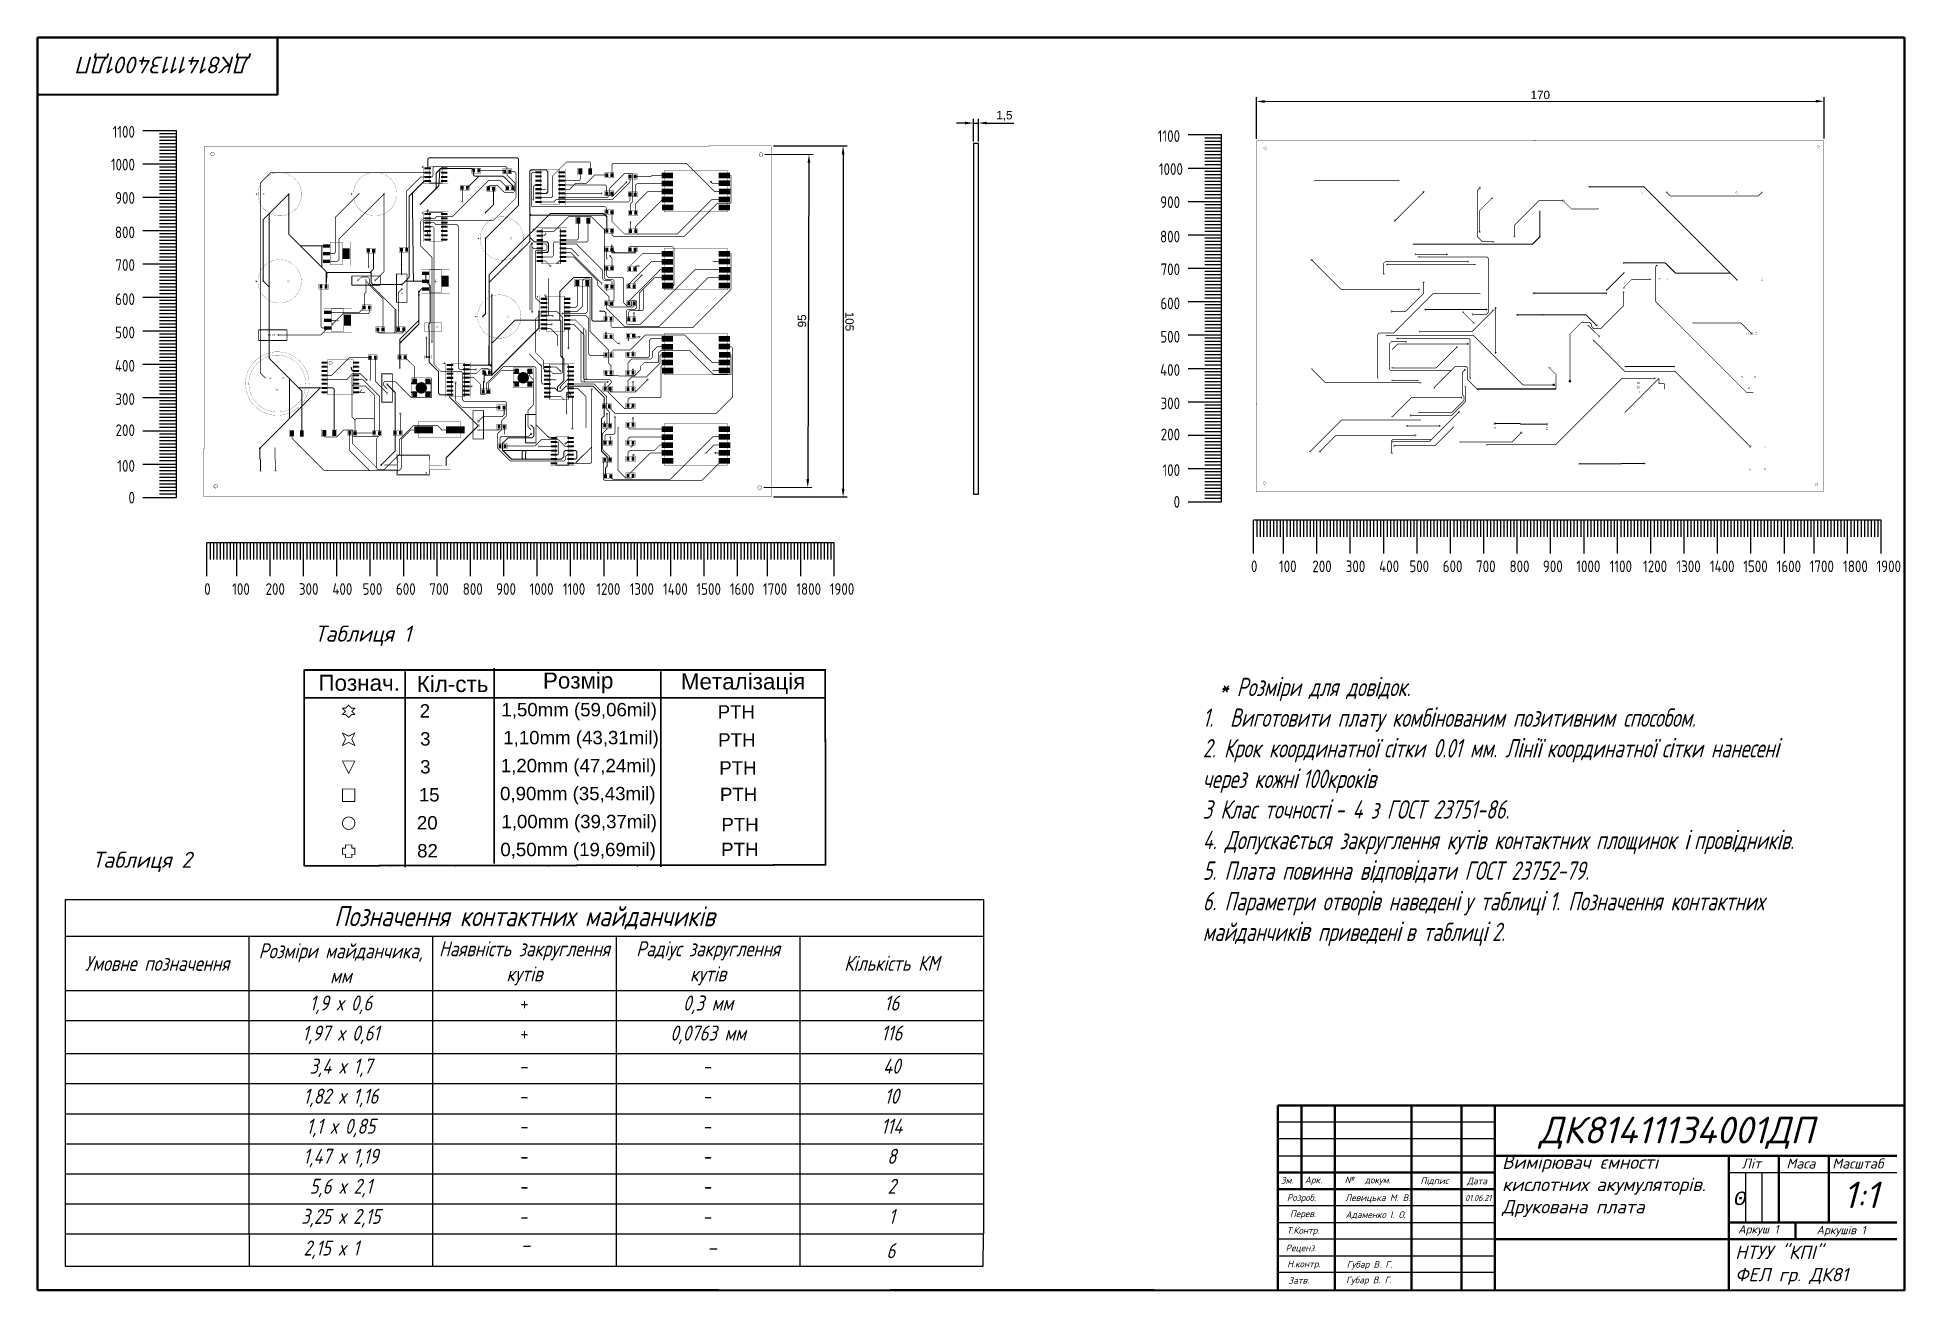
# Paper-space layout 'Лист1' of a CAD drawing. Header units: millimetres. Extents: x 20 to 579, y 6 to 381.
import ezdxf

# ---------------------------------------------------------------- set-up
doc = ezdxf.new("R2010")
doc.units = ezdxf.units.MM
for name, color, linetype in [('BottomLayer', 5, 'Continuous'), ('DrillDrawing', 1, 'Continuous'), ('Mechanical13', 56, 'Continuous'), ('Mechanical15', 56, 'Continuous'), ('Mechanical2', 216, 'Continuous'), ('TopLayer', 1, 'Continuous')]:
    doc.layers.add(name, color=color, linetype=linetype)
doc.layers.add('Основные линии', color=250, linetype='Continuous', lineweight=30)
doc.layers.add('Розмірний', color=130, linetype='Continuous', lineweight=25)
doc.layers.add('СхемаЕлПринц', color=7, linetype='Continuous', lineweight=50, true_color=0x000000)
doc.styles.add('2', font='', dxfattribs={"width": 0.75, "oblique": 15, "height": 3.5})
doc.styles.add('GOST-2.304_Type-B', font='GOST Common.ttf')
doc.styles.add('GOST-2.304_Type-B_italic', font='GOST Common Italic.ttf')
doc.styles.get("Standard").update_dxf_attribs({"font": 'arial.ttf'})
doc.styles.add('Гост', font='isocpeui.ttf')
doc.styles.get('2').set_extended_font_data('GOST type B')
doc.dimstyles.new('ISO-25', dxfattribs={"dimtxt": 2.5, "dimasz": 2.5, "dimexe": 1.25, "dimexo": 0.625, "dimtad": 1, "dimtxsty": 'Standard', "dimcen": 2.5, "dimadec": 0, "dimazin": 0, "dimtfac": 1, "dimtmove": 0, "dimatfit": 3, "dimfxl": 1, "dimarcsym": 0})

psp = doc.layouts.new('Лист1')

# ---------------------------------------------------------------- texts
at = {"insert": (368.917, 189.212), "char_height": 5.5, "attachment_point": 1, "style": '2'}
psp.add_mtext_dynamic_manual_height_columns('  * Розм{\\fArial|b0|i0|c204|p34;і}ри для дов{\\fArial|b0|i0|c204|p34;і}док.\\P1.  Виготовити плату комб{\\fArial|b0|i0|c204|p34;і}нованим позитивним способом.\\P2. Крок координатно{\\fArial|b0|i0|c204|p34;ї }с{\\fArial|b0|i0|c204|p34;і}тки 0.01 мм. Л{\\fArial|b0|i0|c204|p34;і}н{\\fArial|b0|i0|c204|p34;ії }координатно{\\fArial|b0|i0|c204|p34;ї }с{\\fArial|b0|i0|c204|p34;і}тки нанесен{\\fArial|b0|i0|c204|p34;і }через кожн{\\fArial|b0|i0|c204|p34;і }100крок{\\fArial|b0|i0|c204|p34;і}в\\P3 Клас точност{\\fArial|b0|i0|c204|p34;і }- 4 з ГОСТ 23751-86. \\P4. Допуска{\\fArial|b0|i0|c204|p34;є}ться закруглення кут{\\fArial|b0|i0|c204|p34;і}в контактних площинок {\\fArial|b0|i0|c204|p34;і }пров{\\fArial|b0|i0|c204|p34;і}дник{\\fArial|b0|i0|c204|p34;і}в. \\P5. Плата повинна в{\\fArial|b0|i0|c204|p34;і}дпов{\\fArial|b0|i0|c204|p34;і}дати ГОСТ 23752-79.\\P6. Параметри отвор{\\fArial|b0|i0|c204|p34;і}в наведен{\\fArial|b0|i0|c204|p34;і }у таблиц{\\fArial|b0|i0|c204|p34;і }1. Позначення контактних майданчик{\\fArial|b0|i0|c204|p34;ів} приведен{\\fArial|b0|i0|c204|p34;і }в таблиц{\\fArial|b0|i0|c204|p34;і }2.', width=185.75997, gutter_width=12.5, heights=[0], dxfattribs=at)
at = {"char_height": 4.5, "attachment_point": 1, "style": 'GOST-2.304_Type-B_italic'}
for s, insert, width in [('{\\fGOST type A|b0|i1|c0|p34;2,15 \\fGOST type A|b0|i1|c204|p34;х \\fGOST type A|b0|i1|c0|p34;1}', (99.596, 20.65), 24.90648), ('-', (164.618, 21.656), 7.21414), ('-', (220.421, 20.836), 2.42693), ('{\\fGOST type A|b0|i1|c204|p34;6}', (274.184, 19.839), 3.35403)]:
    psp.add_mtext(s, dxfattribs=dict(at, insert=insert, width=width))
at = {"layer": 'DrillDrawing', "color": 18, "true_color": 0x000000}
for s, height, p in [('Розмір', 4.8, (171.31, 186.006)), ('Металізація', 4.8, (212.616, 185.726)), ('Познач.', 4.8, (104.072, 185.325)), ('Кіл-сть', 4.8, (133.515, 184.967)), ('2', 4, (134.404, 177.315)), ('1,50mm (59,06mil)', 4, (158.871, 177.686)), ('PTH', 4, (223.638, 177.006)), ('1,10mm (43,31mil)', 4, (159.43, 169.307)), ('3', 4, (134.535, 168.936)), ('PTH', 4, (223.802, 168.627)), ('3', 4, (134.535, 160.557)), ('1,20mm (47,24mil)', 4, (158.682, 160.929)), ('PTH', 4, (224.128, 160.249)), ('0,90mm (35,43mil)', 4, (158.471, 152.55)), ('15', 4, (134.144, 152.179)), ('PTH', 4, (224.331, 152.295)), ('20', 4, (133.558, 143.8)), ('1,00mm (39,37mil)', 4, (158.871, 144.171)), ('PTH', 4, (224.759, 143.265)), ('0,50mm (19,69mil)', 4, (158.561, 135.792)), ('82', 4, (133.63, 135.421)), ('PTH', 4, (224.694, 135.812))]:
    psp.add_text(s, height=height, dxfattribs=at).set_placement(p)
at = {"layer": 'Основные линии', "char_height": 4.8, "attachment_point": 1, "style": 'GOST-2.304_Type-B'}
for s, insert in [('{\\fGOST Common|b0|i1|c204|p34;Таблиця 1}', (102.926, 204.846)), ('{\\fGOST Common|b0|i1|c204|p34;Таблиця 2}', (36.359, 137.109))]:
    psp.add_mtext_dynamic_manual_height_columns(s, width=115.11278, gutter_width=12.5, heights=[0], dxfattribs=dict(at, insert=insert))
at = {"layer": 'Розмірний', "color": 18, "true_color": 0x000000, "char_height": 3.5, "style": 'GOST-2.304_Type-B'}
for s, insert, attachment_point in [('{\\fGOST type A|b0|i0|c204|p34;1100}', (49.111, 354.523), 3), ('{\\fGOST type A|b0|i0|c204|p34;1100}', (362.137, 353.243), 3), ('{\\fGOST type A|b0|i0|c204|p34;1000}', (49.111, 344.703), 3), ('{\\fGOST type A|b0|i0|c204|p34;1000}', (362.986, 343.349), 3), ('{\\fGOST type A|b0|i0|c204|p34;900}', (49.111, 334.722), 3), ('{\\fGOST type A|b0|i0|c204|p34;900}', (362.137, 333.443), 3), ('{\\fGOST type A|b0|i0|c204|p34;800}', (49.111, 324.42), 3), ('{\\fGOST type A|b0|i0|c204|p34;800}', (362.137, 323.14), 3), ('{\\fGOST type A|b0|i0|c204|p34;700}', (49.111, 314.621), 3), ('{\\fGOST type A|b0|i0|c204|p34;700}', (362.137, 313.342), 3), ('{\\fGOST type A|b0|i0|c204|p34;600}', (49.111, 304.399), 3), ('{\\fGOST type A|b0|i0|c204|p34;600}', (362.137, 303.119), 3), ('{\\fGOST type A|b0|i0|c204|p34;500}', (49.111, 294.418), 3), ('{\\fGOST type A|b0|i0|c204|p34;500}', (362.137, 293.139), 3), ('{\\fGOST type A|b0|i0|c204|p34;400}', (49.111, 284.456), 3), ('{\\fGOST type A|b0|i0|c204|p34;400}', (362.137, 283.177), 3), ('{\\fGOST type A|b0|i0|c204|p34;300}', (49.111, 274.456), 3), ('{\\fGOST type A|b0|i0|c204|p34;300}', (362.137, 273.177), 3), ('{\\fGOST type A|b0|i0|c204|p34;200}', (49.111, 265.141), 3), ('{\\fGOST type A|b0|i0|c204|p34;200}', (362.137, 263.861), 3), ('{\\fGOST type A|b0|i0|c204|p34;100}', (49.111, 254.456), 3), ('{\\fGOST type A|b0|i0|c204|p34;100}', (362.137, 253.177), 3), ('{\\fGOST type A|b0|i0|c0|p34;0}', (49.111, 244.947), 3), ('{\\fGOST type A|b0|i0|c0|p34;0}', (362.137, 243.667), 3), ('{\\fGOST type A|b0|i0|c0|p34;0}', (383.369, 224.364), 1), ('{\\fGOST type A|b0|i0|c204|p34;100}', (391.755, 224.364), 1), ('{\\fGOST type A|b0|i0|c204|p34;200}', (401.755, 224.364), 1), ('{\\fGOST type A|b0|i0|c204|p34;300}', (411.755, 224.364), 1), ('{\\fGOST type A|b0|i0|c204|p34;400}', (421.755, 224.364), 1), ('{\\fGOST type A|b0|i0|c204|p34;500}', (430.805, 224.364), 1), ('{\\fGOST type A|b0|i0|c204|p34;600}', (440.805, 224.364), 1), ('{\\fGOST type A|b0|i0|c204|p34;700}', (450.805, 224.364), 1), ('{\\fGOST type A|b0|i0|c204|p34;800}', (460.805, 224.364), 1), ('{\\fGOST type A|b0|i0|c204|p34;900}', (470.805, 224.364), 1), ('{\\fGOST type A|b0|i0|c204|p34;1000}', (480.805, 224.364), 1), ('{\\fGOST type A|b0|i0|c204|p34;1100}', (490.805, 224.364), 1), ('{\\fGOST type A|b0|i0|c204|p34;1200}', (500.805, 224.364), 1), ('{\\fGOST type A|b0|i0|c204|p34;1300}', (510.805, 224.364), 1), ('{\\fGOST type A|b0|i0|c204|p34;1400}', (520.805, 224.364), 1), ('{\\fGOST type A|b0|i0|c204|p34;1500}', (530.805, 224.364), 1), ('{\\fGOST type A|b0|i0|c204|p34;1600}', (540.805, 224.364), 1), ('{\\fGOST type A|b0|i0|c0|p34;17\\fGOST type A|b0|i0|c204|p34;00}', (550.714, 224.365), 1), ('{\\fGOST type A|b0|i0|c0|p34;18\\fGOST type A|b0|i0|c204|p34;00}', (560.714, 224.365), 1), ('{\\fGOST type A|b0|i0|c0|p34;19\\fGOST type A|b0|i0|c204|p34;00}', (570.714, 224.365), 1), ('{\\fGOST type A|b0|i0|c0|p34;0}', (69.854, 217.564), 1), ('{\\fGOST type A|b0|i0|c204|p34;100}', (78.24, 217.564), 1), ('{\\fGOST type A|b0|i0|c204|p34;200}', (88.24, 217.564), 1), ('{\\fGOST type A|b0|i0|c204|p34;300}', (98.24, 217.564), 1), ('{\\fGOST type A|b0|i0|c204|p34;400}', (108.24, 217.564), 1), ('{\\fGOST type A|b0|i0|c204|p34;500}', (117.29, 217.564), 1), ('{\\fGOST type A|b0|i0|c204|p34;600}', (127.29, 217.564), 1), ('{\\fGOST type A|b0|i0|c204|p34;700}', (137.29, 217.564), 1), ('{\\fGOST type A|b0|i0|c204|p34;800}', (147.29, 217.564), 1), ('{\\fGOST type A|b0|i0|c204|p34;900}', (157.29, 217.564), 1), ('{\\fGOST type A|b0|i0|c204|p34;1000}', (167.29, 217.564), 1), ('{\\fGOST type A|b0|i0|c204|p34;1100}', (177.29, 217.564), 1), ('{\\fGOST type A|b0|i0|c204|p34;1200}', (187.29, 217.564), 1), ('{\\fGOST type A|b0|i0|c204|p34;1300}', (197.29, 217.564), 1), ('{\\fGOST type A|b0|i0|c204|p34;1400}', (207.29, 217.564), 1), ('{\\fGOST type A|b0|i0|c204|p34;1500}', (217.29, 217.564), 1), ('{\\fGOST type A|b0|i0|c204|p34;1600}', (227.29, 217.564), 1), ('{\\fGOST type A|b0|i0|c0|p34;17\\fGOST type A|b0|i0|c204|p34;00}', (237.2, 217.565), 1), ('{\\fGOST type A|b0|i0|c0|p34;18\\fGOST type A|b0|i0|c204|p34;00}', (247.2, 217.565), 1), ('{\\fGOST type A|b0|i0|c0|p34;19\\fGOST type A|b0|i0|c204|p34;00}', (257.2, 217.565), 1)]:
    psp.add_mtext_dynamic_manual_height_columns(s, width=6.42231, gutter_width=12.5, heights=[0], dxfattribs=dict(at, insert=insert, attachment_point=attachment_point))
at = {"layer": 'СхемаЕлПринц', "color": 18, "true_color": 0x000000, "insert": (83.657, 370.298), "char_height": 5, "attachment_point": 1, "rotation": 180, "style": 'Гост'}
psp.add_mtext_dynamic_manual_height_columns('ДК81411134001ДП', width=67.08529, gutter_width=55.902, heights=[0], dxfattribs=at)
at = {"layer": 'СхемаЕлПринц', "attachment_point": 1, "style": 'Гост'}
for s, width, gutter_width, insert, char_height in [('ДК81411134001ДП', 120, 55.902, (469.636, 57.739), 8), ('Вимірювач ємності кислотних акумуляторів. Друкована плата', 70, 55.902, (458.586, 46.12), 4), ('Літ', 15, 55.902, (530.345, 45.226), 3), ('Маса', 15, 55.902, (543.717, 45.227), 3), ('Масштаб', 20, 55.902, (557.454, 45.228), 3), ('Зм.', 7, 55.902, (392.328, 39.699), 2), ('Арк.', 10, 55.902, (399.507, 39.821), 2), ('\\pxi-3,l4,t4;№^Iдокум.', 23, 55.902, (409.462, 39.776), 2), ('Підпис', 15, 55.902, (434.117, 39.543), 2), ('Дата', 10, 55.902, (448.065, 39.496), 2), ('Розроб.', 17, 55.902, (394.13, 34.514), 2), ('Левицька М. В.', 23, 55.902, (411.588, 34.469), 2), ('01.06.21', 5.90172, 12.5, (447.517, 34.301), 1.8), ('{\\fISOCTEUR|b0|i1|c0|p49;0}', 20, 55.902, (527.909, 35.299), 4), ('1:1', 20, 55.902, (560.754, 38.321), 8), ('Перев.', 17, 55.902, (395.055, 29.67), 2), ('Адаменко І. О.', 23, 55.902, (411.706, 29.404), 2), ('Т.Контр.', 17, 55.902, (394.084, 24.68), 2), ('Аркуш 1', 20, 55.902, (529.245, 25.294), 2.5), ('Аркушів 1', 30, 55.902, (552.743, 25.042), 2.5), ('Реценз.', 17, 55.902, (393.774, 19.448), 2), ('НТУУ "КПІ"\\PФЕЛ гр. ДК81', 50, 55.902, (528.384, 19.109), 4), ('Н.контр.', 17, 55.902, (394.223, 14.639), 2), ('Губар В. Г.', 23, 55.902, (412.042, 14.514), 2), ('Затв.', 17, 55.902, (394.593, 9.73), 2), ('Губар В. Г.', 23, 55.902, (411.836, 9.861), 2)]:
    psp.add_mtext_dynamic_manual_height_columns(s, width=width, gutter_width=gutter_width, heights=[0], dxfattribs=dict(at, insert=insert, char_height=char_height))

# ---------------------------------------------------------------- blocks, each defined once
blk = doc.blocks.new('*D6')
at = {"color": 0, "lineweight": -2, "transparency": 16777216}
for p, q in [((385.02, 350.71), (385.02, 363.11)), ((387.52, 361.86), (552.52, 361.94)), ((555.02, 350.79), (555.02, 363.19))]:
    blk.add_line(p, q, dxfattribs=at)
at = {"color": 0, "transparency": 16777216}
for points in [[(387.52, 362.28), (387.52, 361.45), (385.02, 361.86)], [(552.52, 362.36), (552.52, 361.52), (555.02, 361.94)]]:
    blk.add_solid(points, dxfattribs=at)
at = {"layer": 'Defpoints', "color": 0, "transparency": 16777216}
for p in [(555.02, 361.94), (385.02, 350.09), (555.02, 350.17)]:
    blk.add_point(p, dxfattribs=at)
at = {"color": 0, "transparency": 16777216, "insert": (470.02, 363.8), "char_height": 2.5, "attachment_point": 5, "rotation": 0.0264}
blk.add_mtext('170', dxfattribs=at)
blk = doc.blocks.new('*D7')
at = {"color": 0, "lineweight": -2, "transparency": 16777216}
for p, q in [((237.82, 346.06), (252.24, 346.01)), ((250.98, 343.51), (250.63, 248.73)), ((237.45, 246.28), (251.87, 246.23))]:
    blk.add_line(p, q, dxfattribs=at)
at = {"color": 0, "transparency": 16777216}
for points in [[(250.57, 343.51), (251.4, 343.51), (250.99, 346.01)], [(250.22, 248.74), (251.05, 248.73), (250.62, 246.23)]]:
    blk.add_solid(points, dxfattribs=at)
at = {"layer": 'Defpoints', "color": 0, "transparency": 16777216}
for p in [(237.19, 346.06), (236.83, 246.29), (250.62, 246.23)]:
    blk.add_point(p, dxfattribs=at)
at = {"color": 0, "transparency": 16777216, "insert": (248.91, 296.13), "char_height": 2.5, "attachment_point": 5, "rotation": 89.7881}
blk.add_mtext('95', dxfattribs=at)
blk = doc.blocks.new('*D8')
at = {"color": 0, "lineweight": -2, "transparency": 16777216}
for p, q in [((240.32, 348.54), (262.46, 348.54)), ((261.21, 346.04), (261.22, 245.9)), ((240.33, 243.39), (262.47, 243.4))]:
    blk.add_line(p, q, dxfattribs=at)
at = {"color": 0, "transparency": 16777216}
for points in [[(261.63, 346.04), (260.79, 346.04), (261.21, 348.54)], [(261.64, 245.9), (260.8, 245.9), (261.22, 243.4)]]:
    blk.add_solid(points, dxfattribs=at)
at = {"layer": 'Defpoints', "color": 0, "transparency": 16777216}
for p in [(239.69, 348.54), (239.71, 243.39), (261.22, 243.4)]:
    blk.add_point(p, dxfattribs=at)
at = {"color": 0, "transparency": 16777216, "insert": (263.12, 295.97), "char_height": 2.5, "attachment_point": 5, "rotation": 270.0067}
blk.add_mtext('105', dxfattribs=at)
blk = doc.blocks.new('*D14')
at = {"color": 0, "lineweight": -2, "transparency": 16777216}
for p, q in [((297.72, 355.4), (295.22, 355.4)), ((300.22, 349.89), (300.22, 356.65)), ((300.22, 355.4), (301.72, 355.4)), ((301.72, 349.89), (301.72, 356.65)), ((304.22, 355.4), (312.31, 355.4))]:
    blk.add_line(p, q, dxfattribs=at)
at = {"color": 0, "transparency": 16777216}
for points in [[(297.72, 355.81), (297.72, 354.98), (300.22, 355.4)], [(304.22, 355.81), (304.22, 354.98), (301.72, 355.4)]]:
    blk.add_solid(points, dxfattribs=at)
at = {"layer": 'Defpoints', "color": 0, "transparency": 16777216}
for p in [(301.72, 355.4), (300.22, 349.27), (301.72, 349.27)]:
    blk.add_point(p, dxfattribs=at)
at = {"color": 0, "transparency": 16777216, "insert": (309.51, 357.52), "char_height": 2.5, "attachment_point": 5}
blk.add_mtext('1,5', dxfattribs=at)
blk = doc.blocks.new('*T32')
at = {"color": 0, "linetype": 'ByBlock', "lineweight": -2, "transparency": 16777216}
for p, q in [((0, 0), (275, 0)), ((0, 0), (0, -100.1825)), ((275, 0), (275, -100.1825)), ((0, -11), (275, -11)), ((55, -11), (55, -100.1825)), ((110, -11), (110, -100.1825)), ((165, -11), (165, -100.1825)), ((220, -11), (220, -100.1825)), ((0, -27.2825), (275, -27.2825)), ((0, -36.2825), (275, -36.2825)), ((0, -46.1825), (275, -46.1825)), ((0, -55.1825), (275, -55.1825)), ((0, -64.1825), (275, -64.1825)), ((0, -73.1825), (275, -73.1825)), ((0, -82.1825), (275, -82.1825)), ((0, -91.1825), (275, -91.1825)), ((0, -100.1825), (275, -100.1825))]:
    blk.add_line(p, q, dxfattribs=at)
at = {"color": 0, "transparency": 16777216}
for s, insert, char_height, width, attachment_point in [('{\\fGOST type A|b0|i1|c204|p34;Позначення контактних майданчиків}', (137.5, -5.5), 6, 272, 5), ('{\\fGOST type A|b0|i1|c204|p34;Розміри майданчика\\fGOST type A|b0|i1|c0|p34;, \\fGOST type A|b0|i1|c204|p34;мм}', (82.5, -19.14125), 4.5, 52, 5), ('{\\fGOST type A|b0|i1|c204|p34;Наявність закруглення кутів}', (137.5, -19.14125), 4.5, 52, 5), ('{\\fGOST type A|b0|i1|c204|p34;Радіус закруглення кутів}', (192.5, -19.14125), 4.5, 52, 5), ('{\\fGOST type A|b0|i1|c204|p34;Умовне позначення}', (27.5, -19.14125), 4.5, 52, 5), ('{\\fGOST type A|b0|i1|c204|p34;Кількість КМ}', (247.5, -19.14125), 4.5, 52, 5), ('{\\fGOST type A|b0|i1|c204|p34;1,9 х 0,6}', (82.5, -28.7825), 4.5, 52, 2), ('{\\fGOST type A|b0|i0|c0|p34;+}', (137.5, -28.7825), 4.5, 52, 2), ('{\\fGOST type A|b0|i1|c204|p34;0\\fGOST type A|b0|i1|c0|p34;,\\fGOST type A|b0|i1|c204|p34;3\\fGOST type A|b0|i1|c0|p34; \\fGOST type A|b0|i1|c204|p34;мм}', (192.5, -28.7825), 4.5, 52, 2), ('{\\fGOST type A|b0|i1|c204|p34;16', (247.5, -28.7825), 4.5, 52, 2), ('{\\fGOST type A|b0|i1|c204|p34;1\\fGOST type A|b0|i1|c0|p34;,\\fGOST type A|b0|i1|c204|p34;97\\fGOST type A|b0|i1|c0|p34; \\fGOST type A|b0|i1|c204|p34;х 0,61}', (82.5, -37.7825), 4.5, 52, 2), ('{\\fGOST type A|b0|i1|c204|p34;0,0763 мм}', (192.5, -37.7825), 4.5, 52, 2), ('{\\fGOST type A|b0|i1|c204|p34;116', (247.5, -37.7825), 4.5, 52, 2), ('{\\fGOST type A|b0|i0|c204|p34;+}', (137.5, -37.7825), 4.5, 52, 2), ('{\\fGOST type A|b0|i1|c204|p34;3,4 х 1,7}', (82.5, -47.6825), 4.5, 52, 2), ('{\\fGOST type A|b0|i0|c0|p34;-}', (137.5, -47.6825), 4.5, 52, 2), ('{\\fGOST type A|b0|i0|c0|p34;-}', (192.5, -47.6825), 4.5, 52, 2), ('{\\fGOST type A|b0|i1|c204|p34;40', (247.5, -47.6825), 4.5, 52, 2), ('{\\fGOST type A|b0|i1|c204|p34;1,82 х 1,16}', (82.5, -56.6825), 4.5, 52, 2), ('{\\fGOST type A|b0|i0|c0|p34;-}', (137.5, -56.6825), 4.5, 52, 2), ('{\\fGOST type A|b0|i0|c0|p34;-}', (192.5, -56.6825), 4.5, 52, 2), ('{\\fGOST type A|b0|i1|c204|p34;10', (247.5, -56.6825), 4.5, 52, 2), ('{\\fGOST type A|b0|i1|c204|p34;1,1 х 0,85}', (82.5, -65.6825), 4.5, 52, 2), ('{\\fGOST type A|b0|i1|c0|p34;114', (247.5, -65.6825), 4.5, 52, 2), ('{\\fGOST type A|b0|i0|c0|p34;-}', (137.5, -65.6825), 4.5, 52, 2), ('{\\fGOST type A|b0|i0|c0|p34;-}', (192.5, -65.6825), 4.5, 52, 2), ('{\\fGOST type A|b0|i1|c204|p34;1,47 х 1,19}', (82.5, -74.6825), 4.5, 52, 2), ('{\\fGOST type A|b0|i0|c0|p34;-}', (137.5, -74.6825), 4.5, 52, 2), ('{\\fGOST type A|b0|i0|c0|p34;-}', (192.5, -74.6825), 4.5, 52, 2), ('{\\fGOST type A|b0|i1|c204|p34;8', (247.5, -74.6825), 4.5, 52, 2), ('{\\fGOST type A|b0|i1|c204|p34;5,6 х 2,1}', (82.5, -83.6825), 4.5, 52, 2), ('{\\fGOST type A|b0|i1|c204|p34;2', (247.5, -83.6825), 4.5, 52, 2), ('{\\fGOST type A|b0|i0|c0|p34;-}', (137.5, -83.6825), 4.5, 52, 2), ('{\\fGOST type A|b0|i0|c0|p34;-}', (192.5, -83.6825), 4.5, 52, 2), ('{\\fGOST type A|b0|i1|c204|p34;3,25 х 2,15}', (82.5, -92.6825), 4.5, 52, 2), ('{\\fGOST type A|b0|i1|c204|p34;1', (247.5, -92.6825), 4.5, 52, 2), ('{\\fGOST type A|b0|i0|c0|p34;-}', (137.5, -92.6825), 4.5, 52, 2), ('{\\fGOST type A|b0|i0|c0|p34;-}', (192.5, -92.6825), 4.5, 52, 2)]:
    blk.add_mtext(s, dxfattribs=dict(at, insert=insert, char_height=char_height, width=width, attachment_point=attachment_point))

# ---------------------------------------------------------------- dimensions: what is measured, and where the dimension line sits
dim = psp.add_aligned_dim(p1=(385.022, 350.088), p2=(555.022, 350.166), distance=11.775, dimstyle='ISO-25')
dim.commit()
dim.dimension.update_dxf_attribs({"geometry": '*D6', "text_midpoint": (470.016, 363.804)})
dim = psp.add_linear_dim(base=(301.722, 355.396), p1=(300.222, 349.267), p2=(301.722, 349.267), dimstyle='ISO-25')
dim.commit()
dim.dimension.update_dxf_attribs({"geometry": '*D14', "text_midpoint": (309.515, 357.523)})
for p1, p2, distance, text, picture, middle in [((239.695, 348.536), (239.707, 243.394), 21.514, '105', '*D8', (263.117, 295.968)), ((237.194, 346.063), (236.825, 246.286), 13.799, '95', '*D7', (248.907, 296.13))]:
    dim = psp.add_aligned_dim(p1=p1, p2=p2, distance=distance, text=text, dimstyle='ISO-25')
    dim.commit()
    dim.dimension.update_dxf_attribs({"geometry": picture, "text_midpoint": middle})

# ---------------------------------------------------------------- hatches: boundary and pattern name
at = {"layer": 'BottomLayer'}
h = psp.add_hatch(color=256, dxfattribs=at)
edge = h.paths.add_edge_path()
edge.add_arc((474.038, 276.98), 0.4, 0, 360, ccw=False)
h = psp.add_hatch(color=256, dxfattribs=at)
edge = h.paths.add_edge_path()
edge.add_arc((478.889, 278.073), 0.4, 0, 360, ccw=False)
at = {"layer": 'TopLayer'}
h = psp.add_hatch(color=256, dxfattribs=at)
edge = h.paths.add_edge_path()
edge.add_arc((135.885, 342.039), 0.075, 90, 180)
edge.add_line((135.81, 342.039), (135.81, 341.589))
edge.add_arc((135.885, 341.589), 0.075, 180, 270)
edge.add_line((135.885, 341.514), (137.705, 341.514))
edge.add_arc((137.705, 341.589), 0.075, 270, 360)
edge.add_line((137.78, 341.589), (137.78, 342.039))
edge.add_arc((137.705, 342.039), 0.075, 0, 90)
edge.add_line((137.705, 342.114), (135.885, 342.114))
h = psp.add_hatch(color=256, dxfattribs=at)
edge = h.paths.add_edge_path()
edge.add_arc((140.825, 342.039), 0.075, 90, 180)
edge.add_line((140.75, 342.039), (140.75, 341.589))
edge.add_arc((140.825, 341.589), 0.075, 180, 270)
edge.add_line((140.825, 341.514), (142.645, 341.514))
edge.add_arc((142.645, 341.589), 0.075, 270, 360)
edge.add_line((142.72, 341.589), (142.72, 342.039))
edge.add_arc((142.645, 342.039), 0.075, 0, 90)
edge.add_line((142.645, 342.114), (140.825, 342.114))
for points in [[(150.982, 341.733), (150.982, 340.633), (150.132, 340.633), (150.132, 341.733)], [(152.507, 341.708), (152.507, 340.608), (151.657, 340.608), (151.657, 341.708)], [(160.253, 341.479), (160.253, 340.379), (159.403, 340.379), (159.403, 341.479)], [(161.778, 341.454), (161.778, 340.354), (160.928, 340.354), (160.928, 341.454)], [(181.944, 341.811), (183.104, 341.811), (183.104, 339.992), (181.944, 339.992)], [(184.881, 341.806), (186.041, 341.806), (186.041, 339.986), (184.881, 339.986)], [(147.553, 336.526), (147.553, 335.426), (146.703, 335.426), (146.703, 336.526)], [(149.078, 336.501), (149.078, 335.401), (148.228, 335.401), (148.228, 336.501)], [(154.576, 335.197), (154.576, 336.297), (155.426, 336.297), (155.426, 335.197)], [(156.101, 335.172), (156.101, 336.272), (156.951, 336.272), (156.951, 335.172)], [(161.141, 336.424), (161.141, 335.324), (160.291, 335.324), (160.291, 336.424)], [(162.666, 336.399), (162.666, 335.299), (161.816, 335.299), (161.816, 336.399)], [(190.009, 339.261), (190.009, 340.361), (190.859, 340.361), (190.859, 339.261)], [(191.534, 339.236), (191.534, 340.336), (192.384, 340.336), (192.384, 339.236)], [(196.995, 338.855), (196.995, 339.955), (197.845, 339.955), (197.845, 338.855)], [(198.52, 338.83), (198.52, 339.93), (199.37, 339.93), (199.37, 338.83)], [(210.271, 335.721), (210.271, 334.021), (206.871, 334.021), (206.871, 335.721)], [(210.296, 340.521), (210.296, 338.821), (206.896, 338.821), (206.896, 340.521)], [(210.296, 338.096), (210.296, 336.396), (206.896, 336.396), (206.896, 338.096)], [(227.296, 340.496), (227.296, 338.796), (223.896, 338.796), (223.896, 340.496)], [(227.346, 338.197), (227.346, 336.497), (223.946, 336.497), (223.946, 338.197)], [(227.396, 335.721), (227.396, 334.021), (223.996, 334.021), (223.996, 335.721)], [(190.01, 333.775), (190.01, 334.875), (190.86, 334.875), (190.86, 333.775)], [(191.535, 333.75), (191.535, 334.85), (192.385, 334.85), (192.385, 333.75)], [(196.995, 333.521), (196.995, 334.621), (197.845, 334.621), (197.845, 333.521)], [(198.52, 333.496), (198.52, 334.596), (199.37, 334.596), (199.37, 333.496)], [(210.296, 333.371), (210.296, 331.671), (206.896, 331.671), (206.896, 333.371)], [(210.346, 330.946), (210.346, 329.246), (206.946, 329.246), (206.946, 330.946)], [(227.346, 330.996), (227.346, 329.296), (223.946, 329.296), (223.946, 330.996)], [(227.371, 333.346), (227.371, 331.646), (223.971, 331.646), (223.971, 333.346)], [(181.33, 327.112), (182.49, 327.112), (182.49, 325.292), (181.33, 325.292)], [(184.267, 327.107), (185.427, 327.107), (185.427, 325.287), (184.267, 325.287)], [(190.009, 328.212), (190.009, 329.312), (190.859, 329.312), (190.859, 328.212)], [(191.534, 328.187), (191.534, 329.287), (192.384, 329.287), (192.384, 328.187)], [(197.121, 327.958), (197.121, 329.058), (197.971, 329.058), (197.971, 327.958)], [(198.646, 327.933), (198.646, 329.033), (199.496, 329.033), (199.496, 327.933)], [(105.409, 318.091), (105.409, 319.091), (107.559, 319.091), (107.559, 318.091)], [(190.86, 323.699), (190.86, 322.599), (190.01, 322.599), (190.01, 323.699)], [(192.385, 323.674), (192.385, 322.574), (191.535, 322.574), (191.535, 323.674)], [(197.122, 322.472), (197.122, 323.572), (197.972, 323.572), (197.972, 322.472)], [(198.647, 322.447), (198.647, 323.547), (199.497, 323.547), (199.497, 322.447)], [(105.409, 315.791), (105.409, 316.791), (107.559, 316.791), (107.559, 315.791)], [(105.409, 313.491), (105.409, 314.491), (107.559, 314.491), (107.559, 313.491)], [(111.259, 314.666), (111.259, 317.916), (113.409, 317.916), (113.409, 314.666)], [(118.636, 316.63), (118.636, 317.73), (119.486, 317.73), (119.486, 316.63)], [(120.161, 316.605), (120.161, 317.705), (121.011, 317.705), (121.011, 316.605)], [(128.542, 316.884), (128.542, 317.984), (129.392, 317.984), (129.392, 316.884)], [(130.067, 316.859), (130.067, 317.959), (130.917, 317.959), (130.917, 316.859)], [(190.86, 318.111), (190.86, 317.011), (190.01, 317.011), (190.01, 318.111)], [(192.385, 318.086), (192.385, 316.986), (191.535, 316.986), (191.535, 318.086)], [(197.845, 318.111), (197.845, 317.011), (196.995, 317.011), (196.995, 318.111)], [(199.37, 318.086), (199.37, 316.986), (198.52, 316.986), (198.52, 318.086)], [(210.296, 317.115), (210.296, 315.415), (206.896, 315.415), (206.896, 317.115)], [(210.296, 314.69), (210.296, 312.99), (206.896, 312.99), (206.896, 314.69)], [(227.296, 317.09), (227.296, 315.39), (223.896, 315.39), (223.896, 317.09)], [(227.346, 314.79), (227.346, 313.09), (223.946, 313.09), (223.946, 314.79)], [(135.127, 309.836), (135.127, 310.836), (137.277, 310.836), (137.277, 309.836)], [(135.127, 307.536), (135.127, 308.536), (137.277, 308.536), (137.277, 307.536)], [(140.977, 306.411), (140.977, 309.661), (143.127, 309.661), (143.127, 306.411)], [(181.055, 308.41), (182.215, 308.41), (182.215, 306.591), (181.055, 306.591)], [(183.992, 308.405), (185.152, 308.405), (185.152, 306.585), (183.992, 306.585)], [(190.86, 312.523), (190.86, 311.423), (190.01, 311.423), (190.01, 312.523)], [(192.385, 312.498), (192.385, 311.398), (191.535, 311.398), (191.535, 312.498)], [(197.717, 312.167), (197.717, 311.067), (196.867, 311.067), (196.867, 312.167)], [(199.242, 312.142), (199.242, 311.042), (198.392, 311.042), (198.392, 312.142)], [(210.271, 312.315), (210.271, 310.615), (206.871, 310.615), (206.871, 312.315)], [(210.296, 309.965), (210.296, 308.265), (206.896, 308.265), (206.896, 309.965)], [(227.371, 309.94), (227.371, 308.24), (223.971, 308.24), (223.971, 309.94)], [(227.396, 312.315), (227.396, 310.615), (223.996, 310.615), (223.996, 312.315)], [(105.243, 306.96), (105.243, 305.86), (104.393, 305.86), (104.393, 306.96)], [(106.768, 306.935), (106.768, 305.835), (105.918, 305.835), (105.918, 306.935)], [(135.127, 305.236), (135.127, 306.236), (137.277, 306.236), (137.277, 305.236)], [(190.859, 306.96), (190.859, 305.86), (190.009, 305.86), (190.009, 306.96)], [(192.384, 306.935), (192.384, 305.835), (191.534, 305.835), (191.534, 306.935)], [(197.464, 307.062), (197.464, 305.962), (196.614, 305.962), (196.614, 307.062)], [(198.989, 307.037), (198.989, 305.937), (198.139, 305.937), (198.139, 307.037)], [(210.346, 307.54), (210.346, 305.84), (206.946, 305.84), (206.946, 307.54)], [(227.346, 307.59), (227.346, 305.89), (223.946, 305.89), (223.946, 307.59)], [(105.79, 298.152), (105.79, 299.152), (107.94, 299.152), (107.94, 298.152)], [(105.79, 295.852), (105.79, 296.852), (107.94, 296.852), (107.94, 295.852)], [(111.64, 294.727), (111.64, 297.977), (113.79, 297.977), (113.79, 294.727)], [(118.216, 300.712), (118.216, 299.612), (117.366, 299.612), (117.366, 300.712)], [(119.741, 300.687), (119.741, 299.587), (118.891, 299.587), (118.891, 300.687)], [(190.606, 297.283), (190.606, 296.183), (189.756, 296.183), (189.756, 297.283)], [(190.734, 301.969), (190.734, 300.869), (189.884, 300.869), (189.884, 301.969)], [(192.131, 297.258), (192.131, 296.158), (191.281, 296.158), (191.281, 297.258)], [(192.259, 301.944), (192.259, 300.844), (191.409, 300.844), (191.409, 301.944)], [(197.464, 301.982), (197.464, 300.882), (196.614, 300.882), (196.614, 301.982)], [(197.464, 297.156), (197.464, 296.056), (196.614, 296.056), (196.614, 297.156)], [(198.989, 301.957), (198.989, 300.857), (198.139, 300.857), (198.139, 301.957)], [(198.989, 297.131), (198.989, 296.031), (198.139, 296.031), (198.139, 297.131)], [(105.79, 293.552), (105.79, 294.552), (107.94, 294.552), (107.94, 293.552)], [(122.279, 294.133), (122.279, 293.033), (121.429, 293.033), (121.429, 294.133)], [(123.804, 294.108), (123.804, 293.008), (122.954, 293.008), (122.954, 294.108)], [(128.478, 294.218), (128.478, 293.118), (127.628, 293.118), (127.628, 294.218)], [(130.003, 294.193), (130.003, 293.093), (129.153, 293.093), (129.153, 294.193)], [(190.608, 292.038), (190.608, 290.938), (189.758, 290.938), (189.758, 292.038)], [(192.133, 292.013), (192.133, 290.913), (191.283, 290.913), (191.283, 292.013)], [(197.337, 292.203), (197.337, 291.103), (196.487, 291.103), (196.487, 292.203)], [(198.862, 292.178), (198.862, 291.078), (198.012, 291.078), (198.012, 292.178)], [(210.296, 291.652), (210.296, 289.952), (206.896, 289.952), (206.896, 291.652)], [(227.296, 291.627), (227.296, 289.927), (223.896, 289.927), (223.896, 291.627)], [(119.993, 285.751), (119.993, 284.651), (119.143, 284.651), (119.143, 285.751)], [(121.518, 285.726), (121.518, 284.626), (120.668, 284.626), (120.668, 285.726)], [(128.884, 285.853), (128.884, 284.753), (128.034, 284.753), (128.034, 285.853)], [(130.409, 285.828), (130.409, 284.728), (129.559, 284.728), (129.559, 285.828)], [(136.666, 284.998), (136.166, 284.998), (136.166, 285.638), (136.666, 285.638)], [(137.466, 284.998), (136.966, 284.998), (136.966, 285.638), (137.466, 285.638)], [(189.757, 285.375), (189.757, 286.475), (190.607, 286.475), (190.607, 285.375)], [(191.282, 285.35), (191.282, 286.45), (192.132, 286.45), (192.132, 285.35)], [(197.21, 286.615), (197.21, 285.515), (196.36, 285.515), (196.36, 286.615)], [(198.735, 286.59), (198.735, 285.49), (197.885, 285.49), (197.885, 286.59)], [(210.271, 286.852), (210.271, 285.152), (206.871, 285.152), (206.871, 286.852)], [(210.296, 289.227), (210.296, 287.528), (206.896, 287.528), (206.896, 289.227)], [(227.346, 289.327), (227.346, 287.627), (223.946, 287.627), (223.946, 289.327)], [(227.396, 286.852), (227.396, 285.152), (223.996, 285.152), (223.996, 286.852)], [(154.157, 281.281), (154.157, 280.181), (153.307, 280.181), (153.307, 281.281)], [(155.682, 281.256), (155.682, 280.156), (154.832, 280.156), (154.832, 281.256)], [(162.704, 281.809), (164.174, 281.809), (164.174, 280.619), (162.704, 280.619)], [(166.644, 281.809), (168.114, 281.809), (168.114, 280.619), (166.644, 280.619)], [(190.606, 281.154), (190.606, 280.054), (189.756, 280.054), (189.756, 281.154)], [(192.131, 281.129), (192.131, 280.029), (191.281, 280.029), (191.281, 281.129)], [(197.21, 281.154), (197.21, 280.054), (196.36, 280.054), (196.36, 281.154)], [(198.735, 281.129), (198.735, 280.029), (197.885, 280.029), (197.885, 281.129)], [(210.296, 284.502), (210.296, 282.802), (206.896, 282.802), (206.896, 284.502)], [(210.346, 282.078), (210.346, 280.378), (206.946, 280.378), (206.946, 282.078)], [(227.346, 282.127), (227.346, 280.427), (223.946, 280.427), (223.946, 282.127)], [(227.371, 284.477), (227.371, 282.777), (223.971, 282.777), (223.971, 284.477)], [(132.169, 278.786), (133.639, 278.786), (133.639, 277.596), (132.169, 277.596)], [(133.639, 273.366), (132.169, 273.366), (132.169, 274.556), (133.639, 274.556)], [(136.109, 278.786), (137.579, 278.786), (137.579, 277.596), (136.109, 277.596)], [(137.579, 273.366), (136.109, 273.366), (136.109, 274.556), (137.579, 274.556)], [(153.903, 275.566), (153.903, 274.466), (153.053, 274.466), (153.053, 275.566)], [(155.428, 275.541), (155.428, 274.441), (154.578, 274.441), (154.578, 275.541)], [(164.174, 276.389), (162.704, 276.389), (162.704, 277.579), (164.174, 277.579)], [(168.114, 276.389), (166.644, 276.389), (166.644, 277.579), (168.114, 277.579)], [(190.351, 276.353), (190.351, 275.253), (189.501, 275.253), (189.501, 276.353)], [(191.876, 276.328), (191.876, 275.228), (191.026, 275.228), (191.026, 276.328)], [(197.209, 276.226), (197.209, 275.126), (196.359, 275.126), (196.359, 276.226)], [(198.734, 276.201), (198.734, 275.101), (197.884, 275.101), (197.884, 276.201)], [(158.601, 270.765), (158.601, 269.665), (157.751, 269.665), (157.751, 270.765)], [(160.126, 270.74), (160.126, 269.64), (159.276, 269.64), (159.276, 270.74)], [(190.098, 271.121), (190.098, 270.021), (189.248, 270.021), (189.248, 271.121)], [(191.623, 271.096), (191.623, 269.996), (190.773, 269.996), (190.773, 271.096)], [(197.21, 271.248), (197.21, 270.148), (196.36, 270.148), (196.36, 271.248)], [(198.735, 271.223), (198.735, 270.123), (197.885, 270.123), (197.885, 271.223)], [(95.584, 263.325), (96.744, 263.325), (96.744, 261.506), (95.584, 261.506)], [(98.521, 263.32), (99.681, 263.32), (99.681, 261.5), (98.521, 261.5)], [(105.257, 263.485), (106.417, 263.485), (106.417, 261.665), (105.257, 261.665)], [(108.194, 263.48), (109.354, 263.48), (109.354, 261.66), (108.194, 261.66)], [(113.048, 262.02), (113.048, 263.12), (113.898, 263.12), (113.898, 262.02)], [(114.573, 261.995), (114.573, 263.095), (115.423, 263.095), (115.423, 261.995)], [(120.414, 262.02), (120.414, 263.12), (121.264, 263.12), (121.264, 262.02)], [(121.939, 261.995), (121.939, 263.095), (122.789, 263.095), (122.789, 261.995)], [(126.636, 262.045), (126.636, 263.145), (127.486, 263.145), (127.486, 262.045)], [(128.161, 262.02), (128.161, 263.12), (129.011, 263.12), (129.011, 262.02)], [(138.371, 262.409), (132.771, 262.409), (132.771, 264.509), (138.371, 264.509)], [(147.871, 262.409), (142.271, 262.409), (142.271, 264.509), (147.871, 264.509)], [(158.602, 265.025), (158.602, 263.925), (157.752, 263.925), (157.752, 265.025)], [(160.127, 265), (160.127, 263.9), (159.277, 263.9), (159.277, 265)], [(190.224, 265.304), (190.224, 264.204), (189.374, 264.204), (189.374, 265.304)], [(191.749, 265.279), (191.749, 264.179), (190.899, 264.179), (190.899, 265.279)], [(197.21, 265.533), (197.21, 264.433), (196.36, 264.433), (196.36, 265.533)], [(198.735, 265.508), (198.735, 264.408), (197.885, 264.408), (197.885, 265.508)], [(210.296, 264.601), (210.296, 262.901), (206.896, 262.901), (206.896, 264.601)], [(227.296, 264.576), (227.296, 262.876), (223.896, 262.876), (223.896, 264.576)], [(158.856, 259.183), (158.856, 258.083), (158.006, 258.083), (158.006, 259.183)], [(160.381, 259.158), (160.381, 258.058), (159.531, 258.058), (159.531, 259.158)], [(189.502, 259.099), (189.502, 260.199), (190.352, 260.199), (190.352, 259.099)], [(191.027, 259.074), (191.027, 260.174), (191.877, 260.174), (191.877, 259.074)], [(197.21, 260.199), (197.21, 259.099), (196.36, 259.099), (196.36, 260.199)], [(198.735, 260.174), (198.735, 259.074), (197.885, 259.074), (197.885, 260.174)], [(210.271, 259.801), (210.271, 258.101), (206.871, 258.101), (206.871, 259.801)], [(210.296, 262.176), (210.296, 260.477), (206.896, 260.477), (206.896, 262.176)], [(210.296, 257.451), (210.296, 255.751), (206.896, 255.751), (206.896, 257.451)], [(227.346, 262.276), (227.346, 260.576), (223.946, 260.576), (223.946, 262.276)], [(227.371, 257.426), (227.371, 255.726), (223.971, 255.726), (223.971, 257.426)], [(227.396, 259.801), (227.396, 258.101), (223.996, 258.101), (223.996, 259.801)], [(190.227, 255.081), (190.227, 253.981), (189.377, 253.981), (189.377, 255.081)], [(191.752, 255.056), (191.752, 253.956), (190.902, 253.956), (190.902, 255.056)], [(197.21, 255.373), (197.21, 254.273), (196.36, 254.273), (196.36, 255.373)], [(198.735, 255.348), (198.735, 254.248), (197.885, 254.248), (197.885, 255.348)], [(210.346, 255.027), (210.346, 253.327), (206.946, 253.327), (206.946, 255.027)], [(227.346, 255.076), (227.346, 253.376), (223.946, 253.376), (223.946, 255.076)], [(190.479, 250.166), (190.479, 249.066), (189.629, 249.066), (189.629, 250.166)], [(192.004, 250.141), (192.004, 249.041), (191.154, 249.041), (191.154, 250.141)], [(197.21, 250.42), (197.21, 249.32), (196.36, 249.32), (196.36, 250.42)], [(198.735, 250.395), (198.735, 249.295), (197.885, 249.295), (197.885, 250.395)]]:
    psp.add_hatch(color=256, dxfattribs=at).paths.add_polyline_path(points)
h = psp.add_hatch(color=256, dxfattribs=at)
edge = h.paths.add_edge_path()
edge.add_arc((135.885, 340.769), 0.075, 90, 180)
edge.add_line((135.81, 340.769), (135.81, 340.319))
edge.add_arc((135.885, 340.319), 0.075, 180, 270)
edge.add_line((135.885, 340.244), (137.705, 340.244))
edge.add_arc((137.705, 340.319), 0.075, 270, 360)
edge.add_line((137.78, 340.319), (137.78, 340.769))
edge.add_arc((137.705, 340.769), 0.075, 0, 90)
edge.add_line((137.705, 340.844), (135.885, 340.844))
h = psp.add_hatch(color=256, dxfattribs=at)
edge = h.paths.add_edge_path()
edge.add_arc((135.885, 339.499), 0.075, 90, 180)
edge.add_line((135.81, 339.499), (135.81, 339.049))
edge.add_arc((135.885, 339.049), 0.075, 180, 270)
edge.add_line((135.885, 338.974), (137.705, 338.974))
edge.add_arc((137.705, 339.049), 0.075, 270, 360)
edge.add_line((137.78, 339.049), (137.78, 339.499))
edge.add_arc((137.705, 339.499), 0.075, 0, 90)
edge.add_line((137.705, 339.574), (135.885, 339.574))
h = psp.add_hatch(color=256, dxfattribs=at)
edge = h.paths.add_edge_path()
edge.add_arc((135.885, 338.229), 0.075, 90, 180)
edge.add_line((135.81, 338.229), (135.81, 337.779))
edge.add_arc((135.885, 337.779), 0.075, 180, 270)
edge.add_line((135.885, 337.704), (137.705, 337.704))
edge.add_arc((137.705, 337.779), 0.075, 270, 360)
edge.add_line((137.78, 337.779), (137.78, 338.229))
edge.add_arc((137.705, 338.229), 0.075, 0, 90)
edge.add_line((137.705, 338.304), (135.885, 338.304))
h = psp.add_hatch(color=256, dxfattribs=at)
edge = h.paths.add_edge_path()
edge.add_arc((140.825, 340.769), 0.075, 90, 180)
edge.add_line((140.75, 340.769), (140.75, 340.319))
edge.add_arc((140.825, 340.319), 0.075, 180, 270)
edge.add_line((140.825, 340.244), (142.645, 340.244))
edge.add_arc((142.645, 340.319), 0.075, 270, 360)
edge.add_line((142.72, 340.319), (142.72, 340.769))
edge.add_arc((142.645, 340.769), 0.075, 0, 90)
edge.add_line((142.645, 340.844), (140.825, 340.844))
h = psp.add_hatch(color=256, dxfattribs=at)
edge = h.paths.add_edge_path()
edge.add_arc((140.825, 339.499), 0.075, 90, 180)
edge.add_line((140.75, 339.499), (140.75, 339.049))
edge.add_arc((140.825, 339.049), 0.075, 180, 270)
edge.add_line((140.825, 338.974), (142.645, 338.974))
edge.add_arc((142.645, 339.049), 0.075, 270, 360)
edge.add_line((142.72, 339.049), (142.72, 339.499))
edge.add_arc((142.645, 339.499), 0.075, 0, 90)
edge.add_line((142.645, 339.574), (140.825, 339.574))
h = psp.add_hatch(color=256, dxfattribs=at)
edge = h.paths.add_edge_path()
edge.add_arc((140.825, 338.229), 0.075, 90, 180)
edge.add_line((140.75, 338.229), (140.75, 337.779))
edge.add_arc((140.825, 337.779), 0.075, 180, 270)
edge.add_line((140.825, 337.704), (142.645, 337.704))
edge.add_arc((142.645, 337.779), 0.075, 270, 360)
edge.add_line((142.72, 337.779), (142.72, 338.229))
edge.add_arc((142.645, 338.229), 0.075, 0, 90)
edge.add_line((142.645, 338.304), (140.825, 338.304))
h = psp.add_hatch(color=256, dxfattribs=at)
edge = h.paths.add_edge_path()
edge.add_arc((169.079, 340.904), 0.0763, 90, 180)
edge.add_line((169.003, 340.904), (169.003, 340.447))
edge.add_arc((169.079, 340.447), 0.0763, 180, 270)
edge.add_line((169.079, 340.37), (170.896, 340.37))
edge.add_arc((170.896, 340.447), 0.0763, 270, 360)
edge.add_line((170.973, 340.447), (170.973, 340.904))
edge.add_arc((170.896, 340.904), 0.0763, 0, 90)
edge.add_line((170.896, 340.98), (169.079, 340.98))
h = psp.add_hatch(color=256, dxfattribs=at)
edge = h.paths.add_edge_path()
edge.add_arc((169.079, 339.634), 0.0763, 90, 180)
edge.add_line((169.003, 339.634), (169.003, 339.177))
edge.add_arc((169.079, 339.177), 0.0763, 180, 270)
edge.add_line((169.079, 339.1), (170.896, 339.1))
edge.add_arc((170.896, 339.177), 0.0763, 270, 360)
edge.add_line((170.973, 339.177), (170.973, 339.634))
edge.add_arc((170.896, 339.634), 0.0763, 0, 90)
edge.add_line((170.896, 339.71), (169.079, 339.71))
h = psp.add_hatch(color=256, dxfattribs=at)
edge = h.paths.add_edge_path()
edge.add_arc((169.079, 338.364), 0.0763, 90, 180)
edge.add_line((169.003, 338.364), (169.003, 337.907))
edge.add_arc((169.079, 337.907), 0.0763, 180, 270)
edge.add_line((169.079, 337.83), (170.896, 337.83))
edge.add_arc((170.896, 337.907), 0.0763, 270, 360)
edge.add_line((170.973, 337.907), (170.973, 338.364))
edge.add_arc((170.896, 338.364), 0.0763, 0, 90)
edge.add_line((170.896, 338.44), (169.079, 338.44))
h = psp.add_hatch(color=256, dxfattribs=at)
edge = h.paths.add_edge_path()
edge.add_arc((169.079, 337.094), 0.0763, 90, 180)
edge.add_line((169.003, 337.094), (169.003, 336.637))
edge.add_arc((169.079, 336.637), 0.0763, 180, 270)
edge.add_line((169.079, 336.56), (170.896, 336.56))
edge.add_arc((170.896, 336.637), 0.0763, 270, 360)
edge.add_line((170.973, 336.637), (170.973, 337.094))
edge.add_arc((170.896, 337.094), 0.0763, 0, 90)
edge.add_line((170.896, 337.17), (169.079, 337.17))
h = psp.add_hatch(color=256, dxfattribs=at)
edge = h.paths.add_edge_path()
edge.add_arc((169.079, 335.824), 0.0763, 90, 180)
edge.add_line((169.003, 335.824), (169.003, 335.367))
edge.add_arc((169.079, 335.367), 0.0763, 180, 270)
edge.add_line((169.079, 335.29), (170.896, 335.29))
edge.add_arc((170.896, 335.367), 0.0763, 270, 360)
edge.add_line((170.973, 335.367), (170.973, 335.824))
edge.add_arc((170.896, 335.824), 0.0763, 0, 90)
edge.add_line((170.896, 335.9), (169.079, 335.9))
h = psp.add_hatch(color=256, dxfattribs=at)
edge = h.paths.add_edge_path()
edge.add_arc((176.009, 340.904), 0.0763, 90, 180)
edge.add_line((175.933, 340.904), (175.933, 340.447))
edge.add_arc((176.009, 340.447), 0.0763, 180, 270)
edge.add_line((176.009, 340.37), (177.826, 340.37))
edge.add_arc((177.826, 340.447), 0.0763, 270, 360)
edge.add_line((177.903, 340.447), (177.903, 340.904))
edge.add_arc((177.826, 340.904), 0.0763, 0, 90)
edge.add_line((177.826, 340.98), (176.009, 340.98))
h = psp.add_hatch(color=256, dxfattribs=at)
edge = h.paths.add_edge_path()
edge.add_arc((176.009, 339.634), 0.0763, 90, 180)
edge.add_line((175.933, 339.634), (175.933, 339.177))
edge.add_arc((176.009, 339.177), 0.0763, 180, 270)
edge.add_line((176.009, 339.1), (177.826, 339.1))
edge.add_arc((177.826, 339.177), 0.0763, 270, 360)
edge.add_line((177.903, 339.177), (177.903, 339.634))
edge.add_arc((177.826, 339.634), 0.0763, 0, 90)
edge.add_line((177.826, 339.71), (176.009, 339.71))
h = psp.add_hatch(color=256, dxfattribs=at)
edge = h.paths.add_edge_path()
edge.add_arc((176.009, 338.364), 0.0763, 90, 180)
edge.add_line((175.933, 338.364), (175.933, 337.907))
edge.add_arc((176.009, 337.907), 0.0763, 180, 270)
edge.add_line((176.009, 337.83), (177.826, 337.83))
edge.add_arc((177.826, 337.907), 0.0763, 270, 360)
edge.add_line((177.903, 337.907), (177.903, 338.364))
edge.add_arc((177.826, 338.364), 0.0763, 0, 90)
edge.add_line((177.826, 338.44), (176.009, 338.44))
h = psp.add_hatch(color=256, dxfattribs=at)
edge = h.paths.add_edge_path()
edge.add_arc((176.009, 337.094), 0.0763, 90, 180)
edge.add_line((175.933, 337.094), (175.933, 336.637))
edge.add_arc((176.009, 336.637), 0.0763, 180, 270)
edge.add_line((176.009, 336.56), (177.826, 336.56))
edge.add_arc((177.826, 336.637), 0.0763, 270, 360)
edge.add_line((177.903, 336.637), (177.903, 337.094))
edge.add_arc((177.826, 337.094), 0.0763, 0, 90)
edge.add_line((177.826, 337.17), (176.009, 337.17))
h = psp.add_hatch(color=256, dxfattribs=at)
edge = h.paths.add_edge_path()
edge.add_arc((176.009, 335.824), 0.0763, 90, 180)
edge.add_line((175.933, 335.824), (175.933, 335.367))
edge.add_arc((176.009, 335.367), 0.0763, 180, 270)
edge.add_line((176.009, 335.29), (177.826, 335.29))
edge.add_arc((177.826, 335.367), 0.0763, 270, 360)
edge.add_line((177.903, 335.367), (177.903, 335.824))
edge.add_arc((177.826, 335.824), 0.0763, 0, 90)
edge.add_line((177.826, 335.9), (176.009, 335.9))
h = psp.add_hatch(color=256, dxfattribs=at)
edge = h.paths.add_edge_path()
edge.add_arc((169.079, 334.554), 0.0763, 90, 180)
edge.add_line((169.003, 334.554), (169.003, 334.097))
edge.add_arc((169.079, 334.097), 0.0763, 180, 270)
edge.add_line((169.079, 334.02), (170.896, 334.02))
edge.add_arc((170.896, 334.097), 0.0763, 270, 360)
edge.add_line((170.973, 334.097), (170.973, 334.554))
edge.add_arc((170.896, 334.554), 0.0763, 0, 90)
edge.add_line((170.896, 334.63), (169.079, 334.63))
h = psp.add_hatch(color=256, dxfattribs=at)
edge = h.paths.add_edge_path()
edge.add_arc((169.079, 333.284), 0.0763, 90, 180)
edge.add_line((169.003, 333.284), (169.003, 332.827))
edge.add_arc((169.079, 332.827), 0.0763, 180, 270)
edge.add_line((169.079, 332.75), (170.896, 332.75))
edge.add_arc((170.896, 332.827), 0.0763, 270, 360)
edge.add_line((170.973, 332.827), (170.973, 333.284))
edge.add_arc((170.896, 333.284), 0.0763, 0, 90)
edge.add_line((170.896, 333.36), (169.079, 333.36))
h = psp.add_hatch(color=256, dxfattribs=at)
edge = h.paths.add_edge_path()
edge.add_arc((169.079, 332.014), 0.0763, 90, 180)
edge.add_line((169.003, 332.014), (169.003, 331.557))
edge.add_arc((169.079, 331.557), 0.0763, 180, 270)
edge.add_line((169.079, 331.48), (170.896, 331.48))
edge.add_arc((170.896, 331.557), 0.0763, 270, 360)
edge.add_line((170.973, 331.557), (170.973, 332.014))
edge.add_arc((170.896, 332.014), 0.0763, 0, 90)
edge.add_line((170.896, 332.09), (169.079, 332.09))
h = psp.add_hatch(color=256, dxfattribs=at)
edge = h.paths.add_edge_path()
edge.add_arc((176.009, 334.554), 0.0763, 90, 180)
edge.add_line((175.933, 334.554), (175.933, 334.097))
edge.add_arc((176.009, 334.097), 0.0763, 180, 270)
edge.add_line((176.009, 334.02), (177.826, 334.02))
edge.add_arc((177.826, 334.097), 0.0763, 270, 360)
edge.add_line((177.903, 334.097), (177.903, 334.554))
edge.add_arc((177.826, 334.554), 0.0763, 0, 90)
edge.add_line((177.826, 334.63), (176.009, 334.63))
h = psp.add_hatch(color=256, dxfattribs=at)
edge = h.paths.add_edge_path()
edge.add_arc((176.009, 333.284), 0.0763, 90, 180)
edge.add_line((175.933, 333.284), (175.933, 332.827))
edge.add_arc((176.009, 332.827), 0.0763, 180, 270)
edge.add_line((176.009, 332.75), (177.826, 332.75))
edge.add_arc((177.826, 332.827), 0.0763, 270, 360)
edge.add_line((177.903, 332.827), (177.903, 333.284))
edge.add_arc((177.826, 333.284), 0.0763, 0, 90)
edge.add_line((177.826, 333.36), (176.009, 333.36))
h = psp.add_hatch(color=256, dxfattribs=at)
edge = h.paths.add_edge_path()
edge.add_arc((176.009, 332.014), 0.0763, 90, 180)
edge.add_line((175.933, 332.014), (175.933, 331.557))
edge.add_arc((176.009, 331.557), 0.0763, 180, 270)
edge.add_line((176.009, 331.48), (177.826, 331.48))
edge.add_arc((177.826, 331.557), 0.0763, 270, 360)
edge.add_line((177.903, 331.557), (177.903, 332.014))
edge.add_arc((177.826, 332.014), 0.0763, 0, 90)
edge.add_line((177.826, 332.09), (176.009, 332.09))
h = psp.add_hatch(color=256, dxfattribs=at)
edge = h.paths.add_edge_path()
edge.add_arc((135.965, 328.281), 0.15, 90, 180)
edge.add_line((135.815, 328.281), (135.815, 327.981))
edge.add_arc((135.965, 327.981), 0.15, 180, 270)
edge.add_line((135.965, 327.831), (137.635, 327.831))
edge.add_arc((137.635, 327.981), 0.15, 270, 360)
edge.add_line((137.785, 327.981), (137.785, 328.281))
edge.add_arc((137.635, 328.281), 0.15, 0, 90)
edge.add_line((137.635, 328.431), (135.965, 328.431))
h = psp.add_hatch(color=256, dxfattribs=at)
edge = h.paths.add_edge_path()
edge.add_arc((135.965, 327.011), 0.15, 90, 180)
edge.add_line((135.815, 327.011), (135.815, 326.711))
edge.add_arc((135.965, 326.711), 0.15, 180, 270)
edge.add_line((135.965, 326.561), (137.635, 326.561))
edge.add_arc((137.635, 326.711), 0.15, 270, 360)
edge.add_line((137.785, 326.711), (137.785, 327.011))
edge.add_arc((137.635, 327.011), 0.15, 0, 90)
edge.add_line((137.635, 327.161), (135.965, 327.161))
h = psp.add_hatch(color=256, dxfattribs=at)
edge = h.paths.add_edge_path()
edge.add_arc((135.965, 325.741), 0.15, 90, 180)
edge.add_line((135.815, 325.741), (135.815, 325.441))
edge.add_arc((135.965, 325.441), 0.15, 180, 270)
edge.add_line((135.965, 325.291), (137.635, 325.291))
edge.add_arc((137.635, 325.441), 0.15, 270, 360)
edge.add_line((137.785, 325.441), (137.785, 325.741))
edge.add_arc((137.635, 325.741), 0.15, 0, 90)
edge.add_line((137.635, 325.891), (135.965, 325.891))
h = psp.add_hatch(color=256, dxfattribs=at)
edge = h.paths.add_edge_path()
edge.add_arc((135.99, 324.471), 0.15, 90, 180)
edge.add_line((135.84, 324.471), (135.84, 324.171))
edge.add_arc((135.99, 324.171), 0.15, 180, 270)
edge.add_line((135.99, 324.021), (137.66, 324.021))
edge.add_arc((137.66, 324.171), 0.15, 270, 360)
edge.add_line((137.81, 324.171), (137.81, 324.471))
edge.add_arc((137.66, 324.471), 0.15, 0, 90)
edge.add_line((137.66, 324.621), (135.99, 324.621))
h = psp.add_hatch(color=256, dxfattribs=at)
edge = h.paths.add_edge_path()
edge.add_arc((140.915, 328.281), 0.15, 90, 180)
edge.add_line((140.765, 328.281), (140.765, 327.981))
edge.add_arc((140.915, 327.981), 0.15, 180, 270)
edge.add_line((140.915, 327.831), (142.585, 327.831))
edge.add_arc((142.585, 327.981), 0.15, 270, 360)
edge.add_line((142.735, 327.981), (142.735, 328.281))
edge.add_arc((142.585, 328.281), 0.15, 0, 90)
edge.add_line((142.585, 328.431), (140.915, 328.431))
h = psp.add_hatch(color=256, dxfattribs=at)
edge = h.paths.add_edge_path()
edge.add_arc((140.915, 327.011), 0.15, 90, 180)
edge.add_line((140.765, 327.011), (140.765, 326.711))
edge.add_arc((140.915, 326.711), 0.15, 180, 270)
edge.add_line((140.915, 326.561), (142.585, 326.561))
edge.add_arc((142.585, 326.711), 0.15, 270, 360)
edge.add_line((142.735, 326.711), (142.735, 327.011))
edge.add_arc((142.585, 327.011), 0.15, 0, 90)
edge.add_line((142.585, 327.161), (140.915, 327.161))
h = psp.add_hatch(color=256, dxfattribs=at)
edge = h.paths.add_edge_path()
edge.add_arc((140.915, 325.741), 0.15, 90, 180)
edge.add_line((140.765, 325.741), (140.765, 325.441))
edge.add_arc((140.915, 325.441), 0.15, 180, 270)
edge.add_line((140.915, 325.291), (142.585, 325.291))
edge.add_arc((142.585, 325.441), 0.15, 270, 360)
edge.add_line((142.735, 325.441), (142.735, 325.741))
edge.add_arc((142.585, 325.741), 0.15, 0, 90)
edge.add_line((142.585, 325.891), (140.915, 325.891))
h = psp.add_hatch(color=256, dxfattribs=at)
edge = h.paths.add_edge_path()
edge.add_arc((140.915, 324.471), 0.15, 90, 180)
edge.add_line((140.765, 324.471), (140.765, 324.171))
edge.add_arc((140.915, 324.171), 0.15, 180, 270)
edge.add_line((140.915, 324.021), (142.585, 324.021))
edge.add_arc((142.585, 324.171), 0.15, 270, 360)
edge.add_line((142.735, 324.171), (142.735, 324.471))
edge.add_arc((142.585, 324.471), 0.15, 0, 90)
edge.add_line((142.585, 324.621), (140.915, 324.621))
h = psp.add_hatch(color=256, dxfattribs=at)
edge = h.paths.add_edge_path()
edge.add_arc((135.965, 323.201), 0.15, 90, 180)
edge.add_line((135.815, 323.201), (135.815, 322.901))
edge.add_arc((135.965, 322.901), 0.15, 180, 270)
edge.add_line((135.965, 322.751), (137.635, 322.751))
edge.add_arc((137.635, 322.901), 0.15, 270, 360)
edge.add_line((137.785, 322.901), (137.785, 323.201))
edge.add_arc((137.635, 323.201), 0.15, 0, 90)
edge.add_line((137.635, 323.351), (135.965, 323.351))
h = psp.add_hatch(color=256, dxfattribs=at)
edge = h.paths.add_edge_path()
edge.add_arc((135.965, 321.931), 0.15, 90, 180)
edge.add_line((135.815, 321.931), (135.815, 321.631))
edge.add_arc((135.965, 321.631), 0.15, 180, 270)
edge.add_line((135.965, 321.481), (137.635, 321.481))
edge.add_arc((137.635, 321.631), 0.15, 270, 360)
edge.add_line((137.785, 321.631), (137.785, 321.931))
edge.add_arc((137.635, 321.931), 0.15, 0, 90)
edge.add_line((137.635, 322.081), (135.965, 322.081))
h = psp.add_hatch(color=256, dxfattribs=at)
edge = h.paths.add_edge_path()
edge.add_arc((135.965, 320.661), 0.15, 90, 180)
edge.add_line((135.815, 320.661), (135.815, 320.361))
edge.add_arc((135.965, 320.361), 0.15, 180, 270)
edge.add_line((135.965, 320.211), (137.635, 320.211))
edge.add_arc((137.635, 320.361), 0.15, 270, 360)
edge.add_line((137.785, 320.361), (137.785, 320.661))
edge.add_arc((137.635, 320.661), 0.15, 0, 90)
edge.add_line((137.635, 320.811), (135.965, 320.811))
h = psp.add_hatch(color=256, dxfattribs=at)
edge = h.paths.add_edge_path()
edge.add_arc((140.915, 323.201), 0.15, 90, 180)
edge.add_line((140.765, 323.201), (140.765, 322.901))
edge.add_arc((140.915, 322.901), 0.15, 180, 270)
edge.add_line((140.915, 322.751), (142.585, 322.751))
edge.add_arc((142.585, 322.901), 0.15, 270, 360)
edge.add_line((142.735, 322.901), (142.735, 323.201))
edge.add_arc((142.585, 323.201), 0.15, 0, 90)
edge.add_line((142.585, 323.351), (140.915, 323.351))
h = psp.add_hatch(color=256, dxfattribs=at)
edge = h.paths.add_edge_path()
edge.add_arc((140.915, 321.931), 0.15, 90, 180)
edge.add_line((140.765, 321.931), (140.765, 321.631))
edge.add_arc((140.915, 321.631), 0.15, 180, 270)
edge.add_line((140.915, 321.481), (142.585, 321.481))
edge.add_arc((142.585, 321.631), 0.15, 270, 360)
edge.add_line((142.735, 321.631), (142.735, 321.931))
edge.add_arc((142.585, 321.931), 0.15, 0, 90)
edge.add_line((142.585, 322.081), (140.915, 322.081))
h = psp.add_hatch(color=256, dxfattribs=at)
edge = h.paths.add_edge_path()
edge.add_arc((140.915, 320.661), 0.15, 90, 180)
edge.add_line((140.765, 320.661), (140.765, 320.361))
edge.add_arc((140.915, 320.361), 0.15, 180, 270)
edge.add_line((140.915, 320.211), (142.585, 320.211))
edge.add_arc((142.585, 320.361), 0.15, 270, 360)
edge.add_line((142.735, 320.361), (142.735, 320.661))
edge.add_arc((142.585, 320.661), 0.15, 0, 90)
edge.add_line((142.585, 320.811), (140.915, 320.811))
h = psp.add_hatch(color=256, dxfattribs=at)
edge = h.paths.add_edge_path()
edge.add_arc((169.462, 323.167), 0.0763, 90, 180)
edge.add_line((169.386, 323.167), (169.386, 322.71))
edge.add_arc((169.462, 322.71), 0.0763, 180, 270)
edge.add_line((169.462, 322.633), (171.279, 322.633))
edge.add_arc((171.279, 322.71), 0.0763, 270, 360)
edge.add_line((171.356, 322.71), (171.356, 323.167))
edge.add_arc((171.279, 323.167), 0.0763, 0, 90)
edge.add_line((171.279, 323.243), (169.462, 323.243))
h = psp.add_hatch(color=256, dxfattribs=at)
edge = h.paths.add_edge_path()
edge.add_arc((169.462, 321.897), 0.0763, 90, 180)
edge.add_line((169.386, 321.897), (169.386, 321.44))
edge.add_arc((169.462, 321.44), 0.0763, 180, 270)
edge.add_line((169.462, 321.363), (171.279, 321.363))
edge.add_arc((171.279, 321.44), 0.0763, 270, 360)
edge.add_line((171.356, 321.44), (171.356, 321.897))
edge.add_arc((171.279, 321.897), 0.0763, 0, 90)
edge.add_line((171.279, 321.973), (169.462, 321.973))
h = psp.add_hatch(color=256, dxfattribs=at)
edge = h.paths.add_edge_path()
edge.add_arc((169.462, 320.627), 0.0763, 90, 180)
edge.add_line((169.386, 320.627), (169.386, 320.17))
edge.add_arc((169.462, 320.17), 0.0763, 180, 270)
edge.add_line((169.462, 320.093), (171.279, 320.093))
edge.add_arc((171.279, 320.17), 0.0763, 270, 360)
edge.add_line((171.356, 320.17), (171.356, 320.627))
edge.add_arc((171.279, 320.627), 0.0763, 0, 90)
edge.add_line((171.279, 320.703), (169.462, 320.703))
h = psp.add_hatch(color=256, dxfattribs=at)
edge = h.paths.add_edge_path()
edge.add_arc((169.462, 319.357), 0.0763, 90, 180)
edge.add_line((169.386, 319.357), (169.386, 318.9))
edge.add_arc((169.462, 318.9), 0.0763, 180, 270)
edge.add_line((169.462, 318.823), (171.279, 318.823))
edge.add_arc((171.279, 318.9), 0.0763, 270, 360)
edge.add_line((171.356, 318.9), (171.356, 319.357))
edge.add_arc((171.279, 319.357), 0.0763, 0, 90)
edge.add_line((171.279, 319.433), (169.462, 319.433))
h = psp.add_hatch(color=256, dxfattribs=at)
edge = h.paths.add_edge_path()
edge.add_arc((176.392, 323.167), 0.0763, 90, 180)
edge.add_line((176.316, 323.167), (176.316, 322.71))
edge.add_arc((176.392, 322.71), 0.0763, 180, 270)
edge.add_line((176.392, 322.633), (178.209, 322.633))
edge.add_arc((178.209, 322.71), 0.0763, 270, 360)
edge.add_line((178.286, 322.71), (178.286, 323.167))
edge.add_arc((178.209, 323.167), 0.0763, 0, 90)
edge.add_line((178.209, 323.243), (176.392, 323.243))
h = psp.add_hatch(color=256, dxfattribs=at)
edge = h.paths.add_edge_path()
edge.add_arc((176.392, 321.897), 0.0763, 90, 180)
edge.add_line((176.316, 321.897), (176.316, 321.44))
edge.add_arc((176.392, 321.44), 0.0763, 180, 270)
edge.add_line((176.392, 321.363), (178.209, 321.363))
edge.add_arc((178.209, 321.44), 0.0763, 270, 360)
edge.add_line((178.286, 321.44), (178.286, 321.897))
edge.add_arc((178.209, 321.897), 0.0763, 0, 90)
edge.add_line((178.209, 321.973), (176.392, 321.973))
h = psp.add_hatch(color=256, dxfattribs=at)
edge = h.paths.add_edge_path()
edge.add_arc((176.392, 320.627), 0.0763, 90, 180)
edge.add_line((176.316, 320.627), (176.316, 320.17))
edge.add_arc((176.392, 320.17), 0.0763, 180, 270)
edge.add_line((176.392, 320.093), (178.209, 320.093))
edge.add_arc((178.209, 320.17), 0.0763, 270, 360)
edge.add_line((178.286, 320.17), (178.286, 320.627))
edge.add_arc((178.209, 320.627), 0.0763, 0, 90)
edge.add_line((178.209, 320.703), (176.392, 320.703))
h = psp.add_hatch(color=256, dxfattribs=at)
edge = h.paths.add_edge_path()
edge.add_arc((176.392, 319.357), 0.0763, 90, 180)
edge.add_line((176.316, 319.357), (176.316, 318.9))
edge.add_arc((176.392, 318.9), 0.0763, 180, 270)
edge.add_line((176.392, 318.823), (178.209, 318.823))
edge.add_arc((178.209, 318.9), 0.0763, 270, 360)
edge.add_line((178.286, 318.9), (178.286, 319.357))
edge.add_arc((178.209, 319.357), 0.0763, 0, 90)
edge.add_line((178.209, 319.433), (176.392, 319.433))
h = psp.add_hatch(color=256, dxfattribs=at)
edge = h.paths.add_edge_path()
edge.add_arc((169.462, 318.087), 0.0763, 90, 180)
edge.add_line((169.386, 318.087), (169.386, 317.63))
edge.add_arc((169.462, 317.63), 0.0763, 180, 270)
edge.add_line((169.462, 317.553), (171.279, 317.553))
edge.add_arc((171.279, 317.63), 0.0763, 270, 360)
edge.add_line((171.356, 317.63), (171.356, 318.087))
edge.add_arc((171.279, 318.087), 0.0763, 0, 90)
edge.add_line((171.279, 318.163), (169.462, 318.163))
h = psp.add_hatch(color=256, dxfattribs=at)
edge = h.paths.add_edge_path()
edge.add_arc((169.462, 316.817), 0.0763, 90, 180)
edge.add_line((169.386, 316.817), (169.386, 316.36))
edge.add_arc((169.462, 316.36), 0.0763, 180, 270)
edge.add_line((169.462, 316.283), (171.279, 316.283))
edge.add_arc((171.279, 316.36), 0.0763, 270, 360)
edge.add_line((171.356, 316.36), (171.356, 316.817))
edge.add_arc((171.279, 316.817), 0.0763, 0, 90)
edge.add_line((171.279, 316.893), (169.462, 316.893))
h = psp.add_hatch(color=256, dxfattribs=at)
edge = h.paths.add_edge_path()
edge.add_arc((169.462, 315.547), 0.0763, 90, 180)
edge.add_line((169.386, 315.547), (169.386, 315.09))
edge.add_arc((169.462, 315.09), 0.0763, 180, 270)
edge.add_line((169.462, 315.013), (171.279, 315.013))
edge.add_arc((171.279, 315.09), 0.0763, 270, 360)
edge.add_line((171.356, 315.09), (171.356, 315.547))
edge.add_arc((171.279, 315.547), 0.0763, 0, 90)
edge.add_line((171.279, 315.623), (169.462, 315.623))
h = psp.add_hatch(color=256, dxfattribs=at)
edge = h.paths.add_edge_path()
edge.add_arc((169.462, 314.277), 0.0763, 90, 180)
edge.add_line((169.386, 314.277), (169.386, 313.82))
edge.add_arc((169.462, 313.82), 0.0763, 180, 270)
edge.add_line((169.462, 313.743), (171.279, 313.743))
edge.add_arc((171.279, 313.82), 0.0763, 270, 360)
edge.add_line((171.356, 313.82), (171.356, 314.277))
edge.add_arc((171.279, 314.277), 0.0763, 0, 90)
edge.add_line((171.279, 314.353), (169.462, 314.353))
h = psp.add_hatch(color=256, dxfattribs=at)
edge = h.paths.add_edge_path()
edge.add_arc((176.392, 318.087), 0.0763, 90, 180)
edge.add_line((176.316, 318.087), (176.316, 317.63))
edge.add_arc((176.392, 317.63), 0.0763, 180, 270)
edge.add_line((176.392, 317.553), (178.209, 317.553))
edge.add_arc((178.209, 317.63), 0.0763, 270, 360)
edge.add_line((178.286, 317.63), (178.286, 318.087))
edge.add_arc((178.209, 318.087), 0.0763, 0, 90)
edge.add_line((178.209, 318.163), (176.392, 318.163))
h = psp.add_hatch(color=256, dxfattribs=at)
edge = h.paths.add_edge_path()
edge.add_arc((176.392, 316.817), 0.0763, 90, 180)
edge.add_line((176.316, 316.817), (176.316, 316.36))
edge.add_arc((176.392, 316.36), 0.0763, 180, 270)
edge.add_line((176.392, 316.283), (178.209, 316.283))
edge.add_arc((178.209, 316.36), 0.0763, 270, 360)
edge.add_line((178.286, 316.36), (178.286, 316.817))
edge.add_arc((178.209, 316.817), 0.0763, 0, 90)
edge.add_line((178.209, 316.893), (176.392, 316.893))
h = psp.add_hatch(color=256, dxfattribs=at)
edge = h.paths.add_edge_path()
edge.add_arc((176.392, 315.547), 0.0763, 90, 180)
edge.add_line((176.316, 315.547), (176.316, 315.09))
edge.add_arc((176.392, 315.09), 0.0763, 180, 270)
edge.add_line((176.392, 315.013), (178.209, 315.013))
edge.add_arc((178.209, 315.09), 0.0763, 270, 360)
edge.add_line((178.286, 315.09), (178.286, 315.547))
edge.add_arc((178.209, 315.547), 0.0763, 0, 90)
edge.add_line((178.209, 315.623), (176.392, 315.623))
h = psp.add_hatch(color=256, dxfattribs=at)
edge = h.paths.add_edge_path()
edge.add_arc((176.392, 314.277), 0.0763, 90, 180)
edge.add_line((176.316, 314.277), (176.316, 313.82))
edge.add_arc((176.392, 313.82), 0.0763, 180, 270)
edge.add_line((176.392, 313.743), (178.209, 313.743))
edge.add_arc((178.209, 313.82), 0.0763, 270, 360)
edge.add_line((178.286, 313.82), (178.286, 314.277))
edge.add_arc((178.209, 314.277), 0.0763, 0, 90)
edge.add_line((178.209, 314.353), (176.392, 314.353))
h = psp.add_hatch(color=256, dxfattribs=at)
edge = h.paths.add_edge_path()
edge.add_arc((170.732, 302.974), 0.0763, 90, 180)
edge.add_line((170.656, 302.974), (170.656, 302.517))
edge.add_arc((170.732, 302.517), 0.0763, 180, 270)
edge.add_line((170.732, 302.44), (172.549, 302.44))
edge.add_arc((172.549, 302.517), 0.0763, 270, 360)
edge.add_line((172.626, 302.517), (172.626, 302.974))
edge.add_arc((172.549, 302.974), 0.0763, 0, 90)
edge.add_line((172.549, 303.05), (170.732, 303.05))
h = psp.add_hatch(color=256, dxfattribs=at)
edge = h.paths.add_edge_path()
edge.add_arc((177.662, 302.974), 0.0763, 90, 180)
edge.add_line((177.586, 302.974), (177.586, 302.517))
edge.add_arc((177.662, 302.517), 0.0763, 180, 270)
edge.add_line((177.662, 302.44), (179.479, 302.44))
edge.add_arc((179.479, 302.517), 0.0763, 270, 360)
edge.add_line((179.556, 302.517), (179.556, 302.974))
edge.add_arc((179.479, 302.974), 0.0763, 0, 90)
edge.add_line((179.479, 303.05), (177.662, 303.05))
h = psp.add_hatch(color=256, dxfattribs=at)
edge = h.paths.add_edge_path()
edge.add_arc((170.732, 301.704), 0.0763, 90, 180)
edge.add_line((170.656, 301.704), (170.656, 301.247))
edge.add_arc((170.732, 301.247), 0.0763, 180, 270)
edge.add_line((170.732, 301.17), (172.549, 301.17))
edge.add_arc((172.549, 301.247), 0.0763, 270, 360)
edge.add_line((172.626, 301.247), (172.626, 301.704))
edge.add_arc((172.549, 301.704), 0.0763, 0, 90)
edge.add_line((172.549, 301.78), (170.732, 301.78))
h = psp.add_hatch(color=256, dxfattribs=at)
edge = h.paths.add_edge_path()
edge.add_arc((170.732, 300.434), 0.0763, 90, 180)
edge.add_line((170.656, 300.434), (170.656, 299.977))
edge.add_arc((170.732, 299.977), 0.0763, 180, 270)
edge.add_line((170.732, 299.9), (172.549, 299.9))
edge.add_arc((172.549, 299.977), 0.0763, 270, 360)
edge.add_line((172.626, 299.977), (172.626, 300.434))
edge.add_arc((172.549, 300.434), 0.0763, 0, 90)
edge.add_line((172.549, 300.51), (170.732, 300.51))
h = psp.add_hatch(color=256, dxfattribs=at)
edge = h.paths.add_edge_path()
edge.add_arc((170.732, 299.164), 0.0763, 90, 180)
edge.add_line((170.656, 299.164), (170.656, 298.707))
edge.add_arc((170.732, 298.707), 0.0763, 180, 270)
edge.add_line((170.732, 298.63), (172.549, 298.63))
edge.add_arc((172.549, 298.707), 0.0763, 270, 360)
edge.add_line((172.626, 298.707), (172.626, 299.164))
edge.add_arc((172.549, 299.164), 0.0763, 0, 90)
edge.add_line((172.549, 299.24), (170.732, 299.24))
h = psp.add_hatch(color=256, dxfattribs=at)
edge = h.paths.add_edge_path()
edge.add_arc((170.732, 297.894), 0.0763, 90, 180)
edge.add_line((170.656, 297.894), (170.656, 297.437))
edge.add_arc((170.732, 297.437), 0.0763, 180, 270)
edge.add_line((170.732, 297.36), (172.549, 297.36))
edge.add_arc((172.549, 297.437), 0.0763, 270, 360)
edge.add_line((172.626, 297.437), (172.626, 297.894))
edge.add_arc((172.549, 297.894), 0.0763, 0, 90)
edge.add_line((172.549, 297.97), (170.732, 297.97))
h = psp.add_hatch(color=256, dxfattribs=at)
edge = h.paths.add_edge_path()
edge.add_arc((170.732, 296.624), 0.0763, 90, 180)
edge.add_line((170.656, 296.624), (170.656, 296.167))
edge.add_arc((170.732, 296.167), 0.0763, 180, 270)
edge.add_line((170.732, 296.09), (172.549, 296.09))
edge.add_arc((172.549, 296.167), 0.0763, 270, 360)
edge.add_line((172.626, 296.167), (172.626, 296.624))
edge.add_arc((172.549, 296.624), 0.0763, 0, 90)
edge.add_line((172.549, 296.7), (170.732, 296.7))
h = psp.add_hatch(color=256, dxfattribs=at)
edge = h.paths.add_edge_path()
edge.add_arc((177.662, 301.704), 0.0763, 90, 180)
edge.add_line((177.586, 301.704), (177.586, 301.247))
edge.add_arc((177.662, 301.247), 0.0763, 180, 270)
edge.add_line((177.662, 301.17), (179.479, 301.17))
edge.add_arc((179.479, 301.247), 0.0763, 270, 360)
edge.add_line((179.556, 301.247), (179.556, 301.704))
edge.add_arc((179.479, 301.704), 0.0763, 0, 90)
edge.add_line((179.479, 301.78), (177.662, 301.78))
h = psp.add_hatch(color=256, dxfattribs=at)
edge = h.paths.add_edge_path()
edge.add_arc((177.662, 300.434), 0.0763, 90, 180)
edge.add_line((177.586, 300.434), (177.586, 299.977))
edge.add_arc((177.662, 299.977), 0.0763, 180, 270)
edge.add_line((177.662, 299.9), (179.479, 299.9))
edge.add_arc((179.479, 299.977), 0.0763, 270, 360)
edge.add_line((179.556, 299.977), (179.556, 300.434))
edge.add_arc((179.479, 300.434), 0.0763, 0, 90)
edge.add_line((179.479, 300.51), (177.662, 300.51))
h = psp.add_hatch(color=256, dxfattribs=at)
edge = h.paths.add_edge_path()
edge.add_arc((177.662, 299.164), 0.0763, 90, 180)
edge.add_line((177.586, 299.164), (177.586, 298.707))
edge.add_arc((177.662, 298.707), 0.0763, 180, 270)
edge.add_line((177.662, 298.63), (179.479, 298.63))
edge.add_arc((179.479, 298.707), 0.0763, 270, 360)
edge.add_line((179.556, 298.707), (179.556, 299.164))
edge.add_arc((179.479, 299.164), 0.0763, 0, 90)
edge.add_line((179.479, 299.24), (177.662, 299.24))
h = psp.add_hatch(color=256, dxfattribs=at)
edge = h.paths.add_edge_path()
edge.add_arc((177.662, 297.894), 0.0763, 90, 180)
edge.add_line((177.586, 297.894), (177.586, 297.437))
edge.add_arc((177.662, 297.437), 0.0763, 180, 270)
edge.add_line((177.662, 297.36), (179.479, 297.36))
edge.add_arc((179.479, 297.437), 0.0763, 270, 360)
edge.add_line((179.556, 297.437), (179.556, 297.894))
edge.add_arc((179.479, 297.894), 0.0763, 0, 90)
edge.add_line((179.479, 297.97), (177.662, 297.97))
h = psp.add_hatch(color=256, dxfattribs=at)
edge = h.paths.add_edge_path()
edge.add_arc((177.662, 296.624), 0.0763, 90, 180)
edge.add_line((177.586, 296.624), (177.586, 296.167))
edge.add_arc((177.662, 296.167), 0.0763, 180, 270)
edge.add_line((177.662, 296.09), (179.479, 296.09))
edge.add_arc((179.479, 296.167), 0.0763, 270, 360)
edge.add_line((179.556, 296.167), (179.556, 296.624))
edge.add_arc((179.479, 296.624), 0.0763, 0, 90)
edge.add_line((179.479, 296.7), (177.662, 296.7))
h = psp.add_hatch(color=256, dxfattribs=at)
edge = h.paths.add_edge_path()
edge.add_arc((170.732, 295.354), 0.0763, 90, 180)
edge.add_line((170.656, 295.354), (170.656, 294.897))
edge.add_arc((170.732, 294.897), 0.0763, 180, 270)
edge.add_line((170.732, 294.82), (172.549, 294.82))
edge.add_arc((172.549, 294.897), 0.0763, 270, 360)
edge.add_line((172.626, 294.897), (172.626, 295.354))
edge.add_arc((172.549, 295.354), 0.0763, 0, 90)
edge.add_line((172.549, 295.43), (170.732, 295.43))
h = psp.add_hatch(color=256, dxfattribs=at)
edge = h.paths.add_edge_path()
edge.add_arc((170.732, 294.084), 0.0763, 90, 180)
edge.add_line((170.656, 294.084), (170.656, 293.627))
edge.add_arc((170.732, 293.627), 0.0763, 180, 270)
edge.add_line((170.732, 293.55), (172.549, 293.55))
edge.add_arc((172.549, 293.627), 0.0763, 270, 360)
edge.add_line((172.626, 293.627), (172.626, 294.084))
edge.add_arc((172.549, 294.084), 0.0763, 0, 90)
edge.add_line((172.549, 294.16), (170.732, 294.16))
h = psp.add_hatch(color=256, dxfattribs=at)
edge = h.paths.add_edge_path()
edge.add_arc((177.662, 295.354), 0.0763, 90, 180)
edge.add_line((177.586, 295.354), (177.586, 294.897))
edge.add_arc((177.662, 294.897), 0.0763, 180, 270)
edge.add_line((177.662, 294.82), (179.479, 294.82))
edge.add_arc((179.479, 294.897), 0.0763, 270, 360)
edge.add_line((179.556, 294.897), (179.556, 295.354))
edge.add_arc((179.479, 295.354), 0.0763, 0, 90)
edge.add_line((179.479, 295.43), (177.662, 295.43))
h = psp.add_hatch(color=256, dxfattribs=at)
edge = h.paths.add_edge_path()
edge.add_arc((177.662, 294.084), 0.0763, 90, 180)
edge.add_line((177.586, 294.084), (177.586, 293.627))
edge.add_arc((177.662, 293.627), 0.0763, 180, 270)
edge.add_line((177.662, 293.55), (179.479, 293.55))
edge.add_arc((179.479, 293.627), 0.0763, 270, 360)
edge.add_line((179.556, 293.627), (179.556, 294.084))
edge.add_arc((179.479, 294.084), 0.0763, 0, 90)
edge.add_line((179.479, 294.16), (177.662, 294.16))
h = psp.add_hatch(color=256, dxfattribs=at)
edge = h.paths.add_edge_path()
edge.add_arc((106.529, 283.657), 0.3, 270, 450)
edge.add_line((106.529, 283.957), (105.229, 283.957))
edge.add_arc((105.229, 283.657), 0.3, 90, 270)
edge.add_line((105.229, 283.357), (106.529, 283.357))
h = psp.add_hatch(color=256, dxfattribs=at)
edge = h.paths.add_edge_path()
edge.add_arc((106.529, 282.387), 0.3, 270, 450)
edge.add_line((106.529, 282.687), (105.229, 282.687))
edge.add_arc((105.229, 282.387), 0.3, 90, 270)
edge.add_line((105.229, 282.087), (106.529, 282.087))
h = psp.add_hatch(color=256, dxfattribs=at)
edge = h.paths.add_edge_path()
edge.add_arc((106.529, 281.117), 0.3, 270, 450)
edge.add_line((106.529, 281.417), (105.229, 281.417))
edge.add_arc((105.229, 281.117), 0.3, 90, 270)
edge.add_line((105.229, 280.817), (106.529, 280.817))
h = psp.add_hatch(color=256, dxfattribs=at)
edge = h.paths.add_edge_path()
edge.add_arc((106.529, 279.847), 0.3, 270, 450)
edge.add_line((106.529, 280.147), (105.229, 280.147))
edge.add_arc((105.229, 279.847), 0.3, 90, 270)
edge.add_line((105.229, 279.547), (106.529, 279.547))
h = psp.add_hatch(color=256, dxfattribs=at)
edge = h.paths.add_edge_path()
edge.add_arc((116.029, 283.657), 0.3, 270, 450)
edge.add_line((116.029, 283.957), (114.729, 283.957))
edge.add_arc((114.729, 283.657), 0.3, 90, 270)
edge.add_line((114.729, 283.357), (116.029, 283.357))
h = psp.add_hatch(color=256, dxfattribs=at)
edge = h.paths.add_edge_path()
edge.add_arc((116.029, 282.387), 0.3, 270, 450)
edge.add_line((116.029, 282.687), (114.729, 282.687))
edge.add_arc((114.729, 282.387), 0.3, 90, 270)
edge.add_line((114.729, 282.087), (116.029, 282.087))
h = psp.add_hatch(color=256, dxfattribs=at)
edge = h.paths.add_edge_path()
edge.add_arc((116.029, 281.117), 0.3, 270, 450)
edge.add_line((116.029, 281.417), (114.729, 281.417))
edge.add_arc((114.729, 281.117), 0.3, 90, 270)
edge.add_line((114.729, 280.817), (116.029, 280.817))
h = psp.add_hatch(color=256, dxfattribs=at)
edge = h.paths.add_edge_path()
edge.add_arc((116.029, 279.847), 0.3, 270, 450)
edge.add_line((116.029, 280.147), (114.729, 280.147))
edge.add_arc((114.729, 279.847), 0.3, 90, 270)
edge.add_line((114.729, 279.547), (116.029, 279.547))
h = psp.add_hatch(color=256, dxfattribs=at)
edge = h.paths.add_edge_path()
edge.add_arc((142.538, 283.115), 0.075, 90, 180)
edge.add_line((142.463, 283.115), (142.463, 282.665))
edge.add_arc((142.538, 282.665), 0.075, 180, 270)
edge.add_line((142.538, 282.59), (144.358, 282.59))
edge.add_arc((144.358, 282.665), 0.075, 270, 360)
edge.add_line((144.433, 282.665), (144.433, 283.115))
edge.add_arc((144.358, 283.115), 0.075, 0, 90)
edge.add_line((144.358, 283.19), (142.538, 283.19))
h = psp.add_hatch(color=256, dxfattribs=at)
edge = h.paths.add_edge_path()
edge.add_arc((142.538, 281.845), 0.075, 90, 180)
edge.add_line((142.463, 281.845), (142.463, 281.395))
edge.add_arc((142.538, 281.395), 0.075, 180, 270)
edge.add_line((142.538, 281.32), (144.358, 281.32))
edge.add_arc((144.358, 281.395), 0.075, 270, 360)
edge.add_line((144.433, 281.395), (144.433, 281.845))
edge.add_arc((144.358, 281.845), 0.075, 0, 90)
edge.add_line((144.358, 281.92), (142.538, 281.92))
h = psp.add_hatch(color=256, dxfattribs=at)
edge = h.paths.add_edge_path()
edge.add_arc((142.538, 280.575), 0.075, 90, 180)
edge.add_line((142.463, 280.575), (142.463, 280.125))
edge.add_arc((142.538, 280.125), 0.075, 180, 270)
edge.add_line((142.538, 280.05), (144.358, 280.05))
edge.add_arc((144.358, 280.125), 0.075, 270, 360)
edge.add_line((144.433, 280.125), (144.433, 280.575))
edge.add_arc((144.358, 280.575), 0.075, 0, 90)
edge.add_line((144.358, 280.65), (142.538, 280.65))
h = psp.add_hatch(color=256, dxfattribs=at)
edge = h.paths.add_edge_path()
edge.add_arc((147.488, 283.115), 0.075, 90, 180)
edge.add_line((147.413, 283.115), (147.413, 282.665))
edge.add_arc((147.488, 282.665), 0.075, 180, 270)
edge.add_line((147.488, 282.59), (149.308, 282.59))
edge.add_arc((149.308, 282.665), 0.075, 270, 360)
edge.add_line((149.383, 282.665), (149.383, 283.115))
edge.add_arc((149.308, 283.115), 0.075, 0, 90)
edge.add_line((149.308, 283.19), (147.488, 283.19))
h = psp.add_hatch(color=256, dxfattribs=at)
edge = h.paths.add_edge_path()
edge.add_arc((147.488, 281.845), 0.075, 90, 180)
edge.add_line((147.413, 281.845), (147.413, 281.395))
edge.add_arc((147.488, 281.395), 0.075, 180, 270)
edge.add_line((147.488, 281.32), (149.308, 281.32))
edge.add_arc((149.308, 281.395), 0.075, 270, 360)
edge.add_line((149.383, 281.395), (149.383, 281.845))
edge.add_arc((149.308, 281.845), 0.075, 0, 90)
edge.add_line((149.308, 281.92), (147.488, 281.92))
h = psp.add_hatch(color=256, dxfattribs=at)
edge = h.paths.add_edge_path()
edge.add_arc((147.488, 280.575), 0.075, 90, 180)
edge.add_line((147.413, 280.575), (147.413, 280.125))
edge.add_arc((147.488, 280.125), 0.075, 180, 270)
edge.add_line((147.488, 280.05), (149.308, 280.05))
edge.add_arc((149.308, 280.125), 0.075, 270, 360)
edge.add_line((149.383, 280.125), (149.383, 280.575))
edge.add_arc((149.308, 280.575), 0.075, 0, 90)
edge.add_line((149.308, 280.65), (147.488, 280.65))
h = psp.add_hatch(color=256, dxfattribs=at)
edge = h.paths.add_edge_path()
edge.add_arc((165.409, 279.099), 1.725, 0, 360)
h = psp.add_hatch(color=256, dxfattribs=at)
edge = h.paths.add_edge_path()
edge.add_arc((171.748, 282.527), 0.0763, 90, 180)
edge.add_line((171.672, 282.527), (171.672, 282.07))
edge.add_arc((171.748, 282.07), 0.0763, 180, 270)
edge.add_line((171.748, 281.993), (173.565, 281.993))
edge.add_arc((173.565, 282.07), 0.0763, 270, 360)
edge.add_line((173.642, 282.07), (173.642, 282.527))
edge.add_arc((173.565, 282.527), 0.0763, 0, 90)
edge.add_line((173.565, 282.603), (171.748, 282.603))
h = psp.add_hatch(color=256, dxfattribs=at)
edge = h.paths.add_edge_path()
edge.add_arc((171.748, 281.257), 0.0763, 90, 180)
edge.add_line((171.672, 281.257), (171.672, 280.8))
edge.add_arc((171.748, 280.8), 0.0763, 180, 270)
edge.add_line((171.748, 280.723), (173.565, 280.723))
edge.add_arc((173.565, 280.8), 0.0763, 270, 360)
edge.add_line((173.642, 280.8), (173.642, 281.257))
edge.add_arc((173.565, 281.257), 0.0763, 0, 90)
edge.add_line((173.565, 281.333), (171.748, 281.333))
h = psp.add_hatch(color=256, dxfattribs=at)
edge = h.paths.add_edge_path()
edge.add_arc((171.748, 279.987), 0.0763, 90, 180)
edge.add_line((171.672, 279.987), (171.672, 279.53))
edge.add_arc((171.748, 279.53), 0.0763, 180, 270)
edge.add_line((171.748, 279.453), (173.565, 279.453))
edge.add_arc((173.565, 279.53), 0.0763, 270, 360)
edge.add_line((173.642, 279.53), (173.642, 279.987))
edge.add_arc((173.565, 279.987), 0.0763, 0, 90)
edge.add_line((173.565, 280.063), (171.748, 280.063))
h = psp.add_hatch(color=256, dxfattribs=at)
edge = h.paths.add_edge_path()
edge.add_arc((178.678, 282.527), 0.0763, 90, 180)
edge.add_line((178.602, 282.527), (178.602, 282.07))
edge.add_arc((178.678, 282.07), 0.0763, 180, 270)
edge.add_line((178.678, 281.993), (180.495, 281.993))
edge.add_arc((180.495, 282.07), 0.0763, 270, 360)
edge.add_line((180.572, 282.07), (180.572, 282.527))
edge.add_arc((180.495, 282.527), 0.0763, 0, 90)
edge.add_line((180.495, 282.603), (178.678, 282.603))
h = psp.add_hatch(color=256, dxfattribs=at)
edge = h.paths.add_edge_path()
edge.add_arc((178.678, 281.257), 0.0763, 90, 180)
edge.add_line((178.602, 281.257), (178.602, 280.8))
edge.add_arc((178.678, 280.8), 0.0763, 180, 270)
edge.add_line((178.678, 280.723), (180.495, 280.723))
edge.add_arc((180.495, 280.8), 0.0763, 270, 360)
edge.add_line((180.572, 280.8), (180.572, 281.257))
edge.add_arc((180.495, 281.257), 0.0763, 0, 90)
edge.add_line((180.495, 281.333), (178.678, 281.333))
h = psp.add_hatch(color=256, dxfattribs=at)
edge = h.paths.add_edge_path()
edge.add_arc((178.678, 279.987), 0.0763, 90, 180)
edge.add_line((178.602, 279.987), (178.602, 279.53))
edge.add_arc((178.678, 279.53), 0.0763, 180, 270)
edge.add_line((178.678, 279.453), (180.495, 279.453))
edge.add_arc((180.495, 279.53), 0.0763, 270, 360)
edge.add_line((180.572, 279.53), (180.572, 279.987))
edge.add_arc((180.495, 279.987), 0.0763, 0, 90)
edge.add_line((180.495, 280.063), (178.678, 280.063))
h = psp.add_hatch(color=256, dxfattribs=at)
edge = h.paths.add_edge_path()
edge.add_arc((106.529, 278.577), 0.3, 270, 450)
edge.add_line((106.529, 278.877), (105.229, 278.877))
edge.add_arc((105.229, 278.577), 0.3, 90, 270)
edge.add_line((105.229, 278.277), (106.529, 278.277))
h = psp.add_hatch(color=256, dxfattribs=at)
edge = h.paths.add_edge_path()
edge.add_arc((106.529, 277.307), 0.3, 270, 450)
edge.add_line((106.529, 277.607), (105.229, 277.607))
edge.add_arc((105.229, 277.307), 0.3, 90, 270)
edge.add_line((105.229, 277.007), (106.529, 277.007))
h = psp.add_hatch(color=256, dxfattribs=at)
edge = h.paths.add_edge_path()
edge.add_arc((106.529, 276.037), 0.3, 270, 450)
edge.add_line((106.529, 276.337), (105.229, 276.337))
edge.add_arc((105.229, 276.037), 0.3, 90, 270)
edge.add_line((105.229, 275.737), (106.529, 275.737))
h = psp.add_hatch(color=256, dxfattribs=at)
edge = h.paths.add_edge_path()
edge.add_arc((106.529, 274.767), 0.3, 270, 450)
edge.add_line((106.529, 275.067), (105.229, 275.067))
edge.add_arc((105.229, 274.767), 0.3, 90, 270)
edge.add_line((105.229, 274.467), (106.529, 274.467))
h = psp.add_hatch(color=256, dxfattribs=at)
edge = h.paths.add_edge_path()
edge.add_arc((116.029, 278.577), 0.3, 270, 450)
edge.add_line((116.029, 278.877), (114.729, 278.877))
edge.add_arc((114.729, 278.577), 0.3, 90, 270)
edge.add_line((114.729, 278.277), (116.029, 278.277))
h = psp.add_hatch(color=256, dxfattribs=at)
edge = h.paths.add_edge_path()
edge.add_arc((116.029, 277.307), 0.3, 270, 450)
edge.add_line((116.029, 277.607), (114.729, 277.607))
edge.add_arc((114.729, 277.307), 0.3, 90, 270)
edge.add_line((114.729, 277.007), (116.029, 277.007))
h = psp.add_hatch(color=256, dxfattribs=at)
edge = h.paths.add_edge_path()
edge.add_arc((116.029, 276.037), 0.3, 270, 450)
edge.add_line((116.029, 276.337), (114.729, 276.337))
edge.add_arc((114.729, 276.037), 0.3, 90, 270)
edge.add_line((114.729, 275.737), (116.029, 275.737))
h = psp.add_hatch(color=256, dxfattribs=at)
edge = h.paths.add_edge_path()
edge.add_arc((116.029, 274.767), 0.3, 270, 450)
edge.add_line((116.029, 275.067), (114.729, 275.067))
edge.add_arc((114.729, 274.767), 0.3, 90, 270)
edge.add_line((114.729, 274.467), (116.029, 274.467))
h = psp.add_hatch(color=256, dxfattribs=at)
edge = h.paths.add_edge_path()
edge.add_arc((134.874, 276.076), 1.725, 0, 360)
h = psp.add_hatch(color=256, dxfattribs=at)
edge = h.paths.add_edge_path()
edge.add_arc((142.538, 279.305), 0.075, 90, 180)
edge.add_line((142.463, 279.305), (142.463, 278.855))
edge.add_arc((142.538, 278.855), 0.075, 180, 270)
edge.add_line((142.538, 278.78), (144.358, 278.78))
edge.add_arc((144.358, 278.855), 0.075, 270, 360)
edge.add_line((144.433, 278.855), (144.433, 279.305))
edge.add_arc((144.358, 279.305), 0.075, 0, 90)
edge.add_line((144.358, 279.38), (142.538, 279.38))
h = psp.add_hatch(color=256, dxfattribs=at)
edge = h.paths.add_edge_path()
edge.add_arc((142.538, 278.035), 0.075, 90, 180)
edge.add_line((142.463, 278.035), (142.463, 277.585))
edge.add_arc((142.538, 277.585), 0.075, 180, 270)
edge.add_line((142.538, 277.51), (144.358, 277.51))
edge.add_arc((144.358, 277.585), 0.075, 270, 360)
edge.add_line((144.433, 277.585), (144.433, 278.035))
edge.add_arc((144.358, 278.035), 0.075, 0, 90)
edge.add_line((144.358, 278.11), (142.538, 278.11))
h = psp.add_hatch(color=256, dxfattribs=at)
edge = h.paths.add_edge_path()
edge.add_arc((142.538, 276.765), 0.075, 90, 180)
edge.add_line((142.463, 276.765), (142.463, 276.315))
edge.add_arc((142.538, 276.315), 0.075, 180, 270)
edge.add_line((142.538, 276.24), (144.358, 276.24))
edge.add_arc((144.358, 276.315), 0.075, 270, 360)
edge.add_line((144.433, 276.315), (144.433, 276.765))
edge.add_arc((144.358, 276.765), 0.075, 0, 90)
edge.add_line((144.358, 276.84), (142.538, 276.84))
h = psp.add_hatch(color=256, dxfattribs=at)
edge = h.paths.add_edge_path()
edge.add_arc((142.538, 275.495), 0.075, 90, 180)
edge.add_line((142.463, 275.495), (142.463, 275.045))
edge.add_arc((142.538, 275.045), 0.075, 180, 270)
edge.add_line((142.538, 274.97), (144.358, 274.97))
edge.add_arc((144.358, 275.045), 0.075, 270, 360)
edge.add_line((144.433, 275.045), (144.433, 275.495))
edge.add_arc((144.358, 275.495), 0.075, 0, 90)
edge.add_line((144.358, 275.57), (142.538, 275.57))
h = psp.add_hatch(color=256, dxfattribs=at)
edge = h.paths.add_edge_path()
edge.add_arc((142.538, 274.225), 0.075, 90, 180)
edge.add_line((142.463, 274.225), (142.463, 273.775))
edge.add_arc((142.538, 273.775), 0.075, 180, 270)
edge.add_line((142.538, 273.7), (144.358, 273.7))
edge.add_arc((144.358, 273.775), 0.075, 270, 360)
edge.add_line((144.433, 273.775), (144.433, 274.225))
edge.add_arc((144.358, 274.225), 0.075, 0, 90)
edge.add_line((144.358, 274.3), (142.538, 274.3))
h = psp.add_hatch(color=256, dxfattribs=at)
edge = h.paths.add_edge_path()
edge.add_arc((147.488, 276.765), 0.075, 90, 180)
edge.add_line((147.413, 276.765), (147.413, 276.315))
edge.add_arc((147.488, 276.315), 0.075, 180, 270)
edge.add_line((147.488, 276.24), (149.308, 276.24))
edge.add_arc((149.308, 276.315), 0.075, 270, 360)
edge.add_line((149.383, 276.315), (149.383, 276.765))
edge.add_arc((149.308, 276.765), 0.075, 0, 90)
edge.add_line((149.308, 276.84), (147.488, 276.84))
h = psp.add_hatch(color=256, dxfattribs=at)
edge = h.paths.add_edge_path()
edge.add_arc((147.488, 275.495), 0.075, 90, 180)
edge.add_line((147.413, 275.495), (147.413, 275.045))
edge.add_arc((147.488, 275.045), 0.075, 180, 270)
edge.add_line((147.488, 274.97), (149.308, 274.97))
edge.add_arc((149.308, 275.045), 0.075, 270, 360)
edge.add_line((149.383, 275.045), (149.383, 275.495))
edge.add_arc((149.308, 275.495), 0.075, 0, 90)
edge.add_line((149.308, 275.57), (147.488, 275.57))
h = psp.add_hatch(color=256, dxfattribs=at)
edge = h.paths.add_edge_path()
edge.add_arc((147.488, 274.225), 0.075, 90, 180)
edge.add_line((147.413, 274.225), (147.413, 273.775))
edge.add_arc((147.488, 273.775), 0.075, 180, 270)
edge.add_line((147.488, 273.7), (149.308, 273.7))
edge.add_arc((149.308, 273.775), 0.075, 270, 360)
edge.add_line((149.383, 273.775), (149.383, 274.225))
edge.add_arc((149.308, 274.225), 0.075, 0, 90)
edge.add_line((149.308, 274.3), (147.488, 274.3))
h = psp.add_hatch(color=256, dxfattribs=at)
edge = h.paths.add_edge_path()
edge.add_arc((147.509, 279.348), 0.075, 90, 180)
edge.add_line((147.434, 279.348), (147.434, 278.898))
edge.add_arc((147.509, 278.898), 0.075, 180, 270)
edge.add_line((147.509, 278.823), (149.329, 278.823))
edge.add_arc((149.329, 278.898), 0.075, 270, 360)
edge.add_line((149.404, 278.898), (149.404, 279.348))
edge.add_arc((149.329, 279.348), 0.075, 0, 90)
edge.add_line((149.329, 279.423), (147.509, 279.423))
h = psp.add_hatch(color=256, dxfattribs=at)
edge = h.paths.add_edge_path()
edge.add_arc((147.509, 278.048), 0.075, 90, 180)
edge.add_line((147.434, 278.048), (147.434, 277.598))
edge.add_arc((147.509, 277.598), 0.075, 180, 270)
edge.add_line((147.509, 277.523), (149.329, 277.523))
edge.add_arc((149.329, 277.598), 0.075, 270, 360)
edge.add_line((149.404, 277.598), (149.404, 278.048))
edge.add_arc((149.329, 278.048), 0.075, 0, 90)
edge.add_line((149.329, 278.123), (147.509, 278.123))
h = psp.add_hatch(color=256, dxfattribs=at)
edge = h.paths.add_edge_path()
edge.add_arc((171.748, 278.717), 0.0763, 90, 180)
edge.add_line((171.672, 278.717), (171.672, 278.26))
edge.add_arc((171.748, 278.26), 0.0763, 180, 270)
edge.add_line((171.748, 278.183), (173.565, 278.183))
edge.add_arc((173.565, 278.26), 0.0763, 270, 360)
edge.add_line((173.642, 278.26), (173.642, 278.717))
edge.add_arc((173.565, 278.717), 0.0763, 0, 90)
edge.add_line((173.565, 278.793), (171.748, 278.793))
h = psp.add_hatch(color=256, dxfattribs=at)
edge = h.paths.add_edge_path()
edge.add_arc((171.748, 277.447), 0.0763, 90, 180)
edge.add_line((171.672, 277.447), (171.672, 276.99))
edge.add_arc((171.748, 276.99), 0.0763, 180, 270)
edge.add_line((171.748, 276.913), (173.565, 276.913))
edge.add_arc((173.565, 276.99), 0.0763, 270, 360)
edge.add_line((173.642, 276.99), (173.642, 277.447))
edge.add_arc((173.565, 277.447), 0.0763, 0, 90)
edge.add_line((173.565, 277.523), (171.748, 277.523))
h = psp.add_hatch(color=256, dxfattribs=at)
edge = h.paths.add_edge_path()
edge.add_arc((171.748, 276.177), 0.0763, 90, 180)
edge.add_line((171.672, 276.177), (171.672, 275.72))
edge.add_arc((171.748, 275.72), 0.0763, 180, 270)
edge.add_line((171.748, 275.643), (173.565, 275.643))
edge.add_arc((173.565, 275.72), 0.0763, 270, 360)
edge.add_line((173.642, 275.72), (173.642, 276.177))
edge.add_arc((173.565, 276.177), 0.0763, 0, 90)
edge.add_line((173.565, 276.253), (171.748, 276.253))
h = psp.add_hatch(color=256, dxfattribs=at)
edge = h.paths.add_edge_path()
edge.add_arc((171.748, 274.907), 0.0763, 90, 180)
edge.add_line((171.672, 274.907), (171.672, 274.45))
edge.add_arc((171.748, 274.45), 0.0763, 180, 270)
edge.add_line((171.748, 274.373), (173.565, 274.373))
edge.add_arc((173.565, 274.45), 0.0763, 270, 360)
edge.add_line((173.642, 274.45), (173.642, 274.907))
edge.add_arc((173.565, 274.907), 0.0763, 0, 90)
edge.add_line((173.565, 274.983), (171.748, 274.983))
h = psp.add_hatch(color=256, dxfattribs=at)
edge = h.paths.add_edge_path()
edge.add_arc((178.678, 278.717), 0.0763, 90, 180)
edge.add_line((178.602, 278.717), (178.602, 278.26))
edge.add_arc((178.678, 278.26), 0.0763, 180, 270)
edge.add_line((178.678, 278.183), (180.495, 278.183))
edge.add_arc((180.495, 278.26), 0.0763, 270, 360)
edge.add_line((180.572, 278.26), (180.572, 278.717))
edge.add_arc((180.495, 278.717), 0.0763, 0, 90)
edge.add_line((180.495, 278.793), (178.678, 278.793))
h = psp.add_hatch(color=256, dxfattribs=at)
edge = h.paths.add_edge_path()
edge.add_arc((178.678, 277.447), 0.0763, 90, 180)
edge.add_line((178.602, 277.447), (178.602, 276.99))
edge.add_arc((178.678, 276.99), 0.0763, 180, 270)
edge.add_line((178.678, 276.913), (180.495, 276.913))
edge.add_arc((180.495, 276.99), 0.0763, 270, 360)
edge.add_line((180.572, 276.99), (180.572, 277.447))
edge.add_arc((180.495, 277.447), 0.0763, 0, 90)
edge.add_line((180.495, 277.523), (178.678, 277.523))
h = psp.add_hatch(color=256, dxfattribs=at)
edge = h.paths.add_edge_path()
edge.add_arc((178.678, 276.177), 0.0763, 90, 180)
edge.add_line((178.602, 276.177), (178.602, 275.72))
edge.add_arc((178.678, 275.72), 0.0763, 180, 270)
edge.add_line((178.678, 275.643), (180.495, 275.643))
edge.add_arc((180.495, 275.72), 0.0763, 270, 360)
edge.add_line((180.572, 275.72), (180.572, 276.177))
edge.add_arc((180.495, 276.177), 0.0763, 0, 90)
edge.add_line((180.495, 276.253), (178.678, 276.253))
h = psp.add_hatch(color=256, dxfattribs=at)
edge = h.paths.add_edge_path()
edge.add_arc((178.678, 274.907), 0.0763, 90, 180)
edge.add_line((178.602, 274.907), (178.602, 274.45))
edge.add_arc((178.678, 274.45), 0.0763, 180, 270)
edge.add_line((178.678, 274.373), (180.495, 274.373))
edge.add_arc((180.495, 274.45), 0.0763, 270, 360)
edge.add_line((180.572, 274.45), (180.572, 274.907))
edge.add_arc((180.495, 274.907), 0.0763, 0, 90)
edge.add_line((180.495, 274.983), (178.678, 274.983))
h = psp.add_hatch(color=256, dxfattribs=at)
edge = h.paths.add_edge_path()
edge.add_arc((171.748, 273.637), 0.0763, 90, 180)
edge.add_line((171.672, 273.637), (171.672, 273.18))
edge.add_arc((171.748, 273.18), 0.0763, 180, 270)
edge.add_line((171.748, 273.103), (173.565, 273.103))
edge.add_arc((173.565, 273.18), 0.0763, 270, 360)
edge.add_line((173.642, 273.18), (173.642, 273.637))
edge.add_arc((173.565, 273.637), 0.0763, 0, 90)
edge.add_line((173.565, 273.713), (171.748, 273.713))
h = psp.add_hatch(color=256, dxfattribs=at)
edge = h.paths.add_edge_path()
edge.add_arc((178.678, 273.637), 0.0763, 90, 180)
edge.add_line((178.602, 273.637), (178.602, 273.18))
edge.add_arc((178.678, 273.18), 0.0763, 180, 270)
edge.add_line((178.678, 273.103), (180.495, 273.103))
edge.add_arc((180.495, 273.18), 0.0763, 270, 360)
edge.add_line((180.572, 273.18), (180.572, 273.637))
edge.add_arc((180.495, 273.637), 0.0763, 0, 90)
edge.add_line((180.495, 273.713), (178.678, 273.713))
h = psp.add_hatch(color=256, dxfattribs=at)
edge = h.paths.add_edge_path()
edge.add_arc((173.805, 261.252), 0.15, 90, 180)
edge.add_line((173.655, 261.252), (173.655, 260.952))
edge.add_arc((173.805, 260.952), 0.15, 180, 270)
edge.add_line((173.805, 260.802), (175.475, 260.802))
edge.add_arc((175.475, 260.952), 0.15, 270, 360)
edge.add_line((175.625, 260.952), (175.625, 261.252))
edge.add_arc((175.475, 261.252), 0.15, 0, 90)
edge.add_line((175.475, 261.402), (173.805, 261.402))
h = psp.add_hatch(color=256, dxfattribs=at)
edge = h.paths.add_edge_path()
edge.add_arc((173.805, 259.982), 0.15, 90, 180)
edge.add_line((173.655, 259.982), (173.655, 259.682))
edge.add_arc((173.805, 259.682), 0.15, 180, 270)
edge.add_line((173.805, 259.532), (175.475, 259.532))
edge.add_arc((175.475, 259.682), 0.15, 270, 360)
edge.add_line((175.625, 259.682), (175.625, 259.982))
edge.add_arc((175.475, 259.982), 0.15, 0, 90)
edge.add_line((175.475, 260.132), (173.805, 260.132))
h = psp.add_hatch(color=256, dxfattribs=at)
edge = h.paths.add_edge_path()
edge.add_arc((173.805, 258.712), 0.15, 90, 180)
edge.add_line((173.655, 258.712), (173.655, 258.412))
edge.add_arc((173.805, 258.412), 0.15, 180, 270)
edge.add_line((173.805, 258.262), (175.475, 258.262))
edge.add_arc((175.475, 258.412), 0.15, 270, 360)
edge.add_line((175.625, 258.412), (175.625, 258.712))
edge.add_arc((175.475, 258.712), 0.15, 0, 90)
edge.add_line((175.475, 258.862), (173.805, 258.862))
h = psp.add_hatch(color=256, dxfattribs=at)
edge = h.paths.add_edge_path()
edge.add_arc((173.805, 257.442), 0.15, 90, 180)
edge.add_line((173.655, 257.442), (173.655, 257.142))
edge.add_arc((173.805, 257.142), 0.15, 180, 270)
edge.add_line((173.805, 256.992), (175.475, 256.992))
edge.add_arc((175.475, 257.142), 0.15, 270, 360)
edge.add_line((175.625, 257.142), (175.625, 257.442))
edge.add_arc((175.475, 257.442), 0.15, 0, 90)
edge.add_line((175.475, 257.592), (173.805, 257.592))
h = psp.add_hatch(color=256, dxfattribs=at)
edge = h.paths.add_edge_path()
edge.add_arc((178.755, 261.252), 0.15, 90, 180)
edge.add_line((178.605, 261.252), (178.605, 260.952))
edge.add_arc((178.755, 260.952), 0.15, 180, 270)
edge.add_line((178.755, 260.802), (180.425, 260.802))
edge.add_arc((180.425, 260.952), 0.15, 270, 360)
edge.add_line((180.575, 260.952), (180.575, 261.252))
edge.add_arc((180.425, 261.252), 0.15, 0, 90)
edge.add_line((180.425, 261.402), (178.755, 261.402))
h = psp.add_hatch(color=256, dxfattribs=at)
edge = h.paths.add_edge_path()
edge.add_arc((178.755, 259.982), 0.15, 90, 180)
edge.add_line((178.605, 259.982), (178.605, 259.682))
edge.add_arc((178.755, 259.682), 0.15, 180, 270)
edge.add_line((178.755, 259.532), (180.425, 259.532))
edge.add_arc((180.425, 259.682), 0.15, 270, 360)
edge.add_line((180.575, 259.682), (180.575, 259.982))
edge.add_arc((180.425, 259.982), 0.15, 0, 90)
edge.add_line((180.425, 260.132), (178.755, 260.132))
h = psp.add_hatch(color=256, dxfattribs=at)
edge = h.paths.add_edge_path()
edge.add_arc((178.755, 258.712), 0.15, 90, 180)
edge.add_line((178.605, 258.712), (178.605, 258.412))
edge.add_arc((178.755, 258.412), 0.15, 180, 270)
edge.add_line((178.755, 258.262), (180.425, 258.262))
edge.add_arc((180.425, 258.412), 0.15, 270, 360)
edge.add_line((180.575, 258.412), (180.575, 258.712))
edge.add_arc((180.425, 258.712), 0.15, 0, 90)
edge.add_line((180.425, 258.862), (178.755, 258.862))
h = psp.add_hatch(color=256, dxfattribs=at)
edge = h.paths.add_edge_path()
edge.add_arc((178.755, 257.442), 0.15, 90, 180)
edge.add_line((178.605, 257.442), (178.605, 257.142))
edge.add_arc((178.755, 257.142), 0.15, 180, 270)
edge.add_line((178.755, 256.992), (180.425, 256.992))
edge.add_arc((180.425, 257.142), 0.15, 270, 360)
edge.add_line((180.575, 257.142), (180.575, 257.442))
edge.add_arc((180.425, 257.442), 0.15, 0, 90)
edge.add_line((180.425, 257.592), (178.755, 257.592))
h = psp.add_hatch(color=256, dxfattribs=at)
edge = h.paths.add_edge_path()
edge.add_arc((173.805, 256.172), 0.15, 90, 180)
edge.add_line((173.655, 256.172), (173.655, 255.872))
edge.add_arc((173.805, 255.872), 0.15, 180, 270)
edge.add_line((173.805, 255.722), (175.475, 255.722))
edge.add_arc((175.475, 255.872), 0.15, 270, 360)
edge.add_line((175.625, 255.872), (175.625, 256.172))
edge.add_arc((175.475, 256.172), 0.15, 0, 90)
edge.add_line((175.475, 256.322), (173.805, 256.322))
h = psp.add_hatch(color=256, dxfattribs=at)
edge = h.paths.add_edge_path()
edge.add_arc((173.805, 254.902), 0.15, 90, 180)
edge.add_line((173.655, 254.902), (173.655, 254.602))
edge.add_arc((173.805, 254.602), 0.15, 180, 270)
edge.add_line((173.805, 254.452), (175.475, 254.452))
edge.add_arc((175.475, 254.602), 0.15, 270, 360)
edge.add_line((175.625, 254.602), (175.625, 254.902))
edge.add_arc((175.475, 254.902), 0.15, 0, 90)
edge.add_line((175.475, 255.052), (173.805, 255.052))
h = psp.add_hatch(color=256, dxfattribs=at)
edge = h.paths.add_edge_path()
edge.add_arc((173.805, 253.632), 0.15, 90, 180)
edge.add_line((173.655, 253.632), (173.655, 253.332))
edge.add_arc((173.805, 253.332), 0.15, 180, 270)
edge.add_line((173.805, 253.182), (175.475, 253.182))
edge.add_arc((175.475, 253.332), 0.15, 270, 360)
edge.add_line((175.625, 253.332), (175.625, 253.632))
edge.add_arc((175.475, 253.632), 0.15, 0, 90)
edge.add_line((175.475, 253.782), (173.805, 253.782))
h = psp.add_hatch(color=256, dxfattribs=at)
edge = h.paths.add_edge_path()
edge.add_arc((178.755, 256.172), 0.15, 90, 180)
edge.add_line((178.605, 256.172), (178.605, 255.872))
edge.add_arc((178.755, 255.872), 0.15, 180, 270)
edge.add_line((178.755, 255.722), (180.425, 255.722))
edge.add_arc((180.425, 255.872), 0.15, 270, 360)
edge.add_line((180.575, 255.872), (180.575, 256.172))
edge.add_arc((180.425, 256.172), 0.15, 0, 90)
edge.add_line((180.425, 256.322), (178.755, 256.322))
h = psp.add_hatch(color=256, dxfattribs=at)
edge = h.paths.add_edge_path()
edge.add_arc((178.755, 254.902), 0.15, 90, 180)
edge.add_line((178.605, 254.902), (178.605, 254.602))
edge.add_arc((178.755, 254.602), 0.15, 180, 270)
edge.add_line((178.755, 254.452), (180.425, 254.452))
edge.add_arc((180.425, 254.602), 0.15, 270, 360)
edge.add_line((180.575, 254.602), (180.575, 254.902))
edge.add_arc((180.425, 254.902), 0.15, 0, 90)
edge.add_line((180.425, 255.052), (178.755, 255.052))
h = psp.add_hatch(color=256, dxfattribs=at)
edge = h.paths.add_edge_path()
edge.add_arc((178.755, 253.632), 0.15, 90, 180)
edge.add_line((178.605, 253.632), (178.605, 253.332))
edge.add_arc((178.755, 253.332), 0.15, 180, 270)
edge.add_line((178.755, 253.182), (180.425, 253.182))
edge.add_arc((180.425, 253.332), 0.15, 270, 360)
edge.add_line((180.575, 253.332), (180.575, 253.632))
edge.add_arc((180.425, 253.632), 0.15, 0, 90)
edge.add_line((180.425, 253.782), (178.755, 253.782))

# ---------------------------------------------------------------- linework, layer by layer
for p, q in [((300.222, 349.267), (300.222, 244.267)), ((301.722, 349.267), (300.222, 349.267)), ((301.722, 244.267), (301.722, 349.267)), ((300.222, 244.267), (301.722, 244.267)), ((28.267, 23.541), (28.267, 12.996)), ((83.361, 22.601), (83.361, 12.996)), ((138.267, 23.541), (138.267, 12.996)), ((193.267, 23.541), (193.267, 12.996)), ((248.267, 23.541), (248.267, 12.996)), ((303.209, 12.996), (303.267, 22.641)), ((28.267, 12.996), (303.209, 12.996))]:
    psp.add_line(p, q)
at = {"layer": 'BottomLayer'}
for points, const_width in [([(427.594, 338.194), (402.384, 338.194)], 0.2), ([(451.99, 336.035), (451.178, 335.223)], 0.2), ([(501.058, 336.289), (484.655, 336.289)], 0.3), ([(526.864, 310.483), (501.058, 336.289)], 0.3), ([(435.074, 334.765), (426.489, 326.18)], 0.2), ([(451.178, 321.38), (451.178, 335.223)], 0.2), ([(455.572, 332.911), (451.838, 329.177)], 0.2), ([(469.605, 332.124), (462.33, 324.848)], 0.2), ([(476.908, 332.124), (469.605, 332.124)], 0.2), ([(479.342, 329.69), (476.908, 332.124)], 0.2), ([(509.013, 333.521), (507.896, 334.638)], 0.2), ([(535.338, 333.521), (509.013, 333.521)], 0.2), ([(536.406, 334.588), (535.338, 333.521)], 0.2), ([(451.838, 322.7), (451.838, 329.177)], 0.2), ([(462.33, 321.303), (462.33, 324.848)], 0.2), ([(469.905, 321.328), (469.905, 329.005)], 0.3), ([(487.246, 329.69), (479.342, 329.69)], 0.2), ([(467.707, 319.13), (432.076, 319.13)], 0.3), ([(452.727, 319.83), (451.178, 321.38)], 0.2), ([(455.978, 319.83), (452.727, 319.83)], 0.2), ([(469.905, 321.328), (467.707, 319.13)], 0.3), ([(410.371, 305.581), (401.571, 314.38)], 0.2), ([(423.568, 313.887), (423.161, 313.48)], 0.2), ([(423.161, 310.204), (423.161, 313.48)], 0.2), ([(448.409, 313.887), (423.568, 313.887)], 0.2), ([(442.059, 316.046), (432.636, 316.046)], 0.2), ([(454.048, 315.309), (433.601, 315.309)], 0.2), ([(454.607, 314.75), (454.048, 315.309)], 0.2), ([(454.607, 298.875), (454.607, 314.75)], 0.2), ([(507.439, 313.506), (495.069, 313.506)], 0.3), ([(510.461, 310.483), (507.439, 313.506)], 0.3), ([(450.492, 313.048), (424.139, 313.048)], 0.2), ([(435.074, 304.362), (435.074, 307.74)], 0.2), ([(495.069, 310.534), (489.862, 305.327)], 0.3), ([(497.477, 308.628), (494.967, 306.118)], 0.2), ([(503.037, 308.628), (497.477, 308.628)], 0.2), ([(504.975, 312.744), (504.619, 312.388)], 0.2), ([(504.619, 301.898), (504.619, 312.388)], 0.2), ([(526.864, 310.483), (510.461, 310.483)], 0.3), ([(528.896, 308.451), (526.864, 310.483)], 0.3), ([(433.602, 305.581), (410.371, 305.581)], 0.2), ([(437.843, 304.26), (426.057, 292.474)], 0.2), ([(435.074, 304.362), (429.715, 299.002)], 0.2), ([(452.016, 304.26), (437.843, 304.26)], 0.2), ([(489.862, 304.412), (468.043, 304.412)], 0.3), ([(494.942, 300.628), (494.942, 304.793)], 0.2), ([(429.715, 299.002), (425.472, 299.002)], 0.2), ([(453.946, 299.51), (435.531, 299.51)], 0.3), ([(450.068, 295.565), (446.885, 298.748)], 0.2), ([(455.978, 299.332), (449.679, 293.033)], 0.2), ([(453.837, 298.105), (449.73, 298.105)], 0.2), ([(454.607, 298.875), (453.837, 298.105)], 0.2), ([(456.639, 286.531), (456.639, 299.993)], 0.2), ([(466.901, 297.91), (463.11, 297.91)], 0.3), ([(466.926, 297.935), (466.901, 297.91)], 0.3), ([(470.685, 297.935), (466.926, 297.935)], 0.3), ([(483.726, 297.935), (470.685, 297.935)], 0.3), ([(486.901, 294.76), (483.726, 297.935)], 0.3), ([(494.942, 300.628), (488.16, 293.846)], 0.2), ([(531.781, 274.736), (504.619, 301.898)], 0.2), ([(421.803, 292.474), (421.358, 292.03)], 0.2), ([(421.358, 278.987), (421.358, 292.03)], 0.2), ([(426.057, 292.474), (421.803, 292.474)], 0.2), ([(450.047, 291.763), (423.847, 291.763)], 0.2), ([(448.65, 290.849), (427.124, 290.849)], 0.2), ([(449.679, 293.033), (433.853, 293.033)], 0.2), ([(449.019, 290.48), (448.65, 290.849)], 0.2), ([(464.83, 276.98), (450.047, 291.763)], 0.2), ([(482.343, 295.675), (478.889, 292.22)], 0.2), ([(478.889, 278.073), (478.889, 292.22)], 0.2), ([(484.845, 295.675), (482.343, 295.675)], 0.2), ([(487.62, 291.541), (484.401, 294.76)], 0.2), ([(485.315, 295.205), (484.845, 295.675)], 0.2), ([(485.315, 294.532), (485.315, 295.205)], 0.2), ([(486.001, 293.846), (485.315, 294.532)], 0.2), ([(488.16, 293.846), (486.001, 293.846)], 0.2), ([(530.125, 295.548), (515.821, 295.548)], 0.2), ([(533.351, 292.322), (530.125, 295.548)], 0.2), ([(425.333, 289.884), (424.939, 289.49)], 0.2), ([(424.939, 281.552), (424.939, 289.49)], 0.2), ([(429.816, 289.884), (425.333, 289.884)], 0.2), ([(427.325, 289.223), (425.726, 287.624)], 0.2), ([(448.358, 289.223), (427.325, 289.223)], 0.2), ([(445.107, 288.385), (438.782, 282.06)], 0.2), ([(449.019, 278.928), (449.019, 290.48)], 0.2), ([(495.323, 280.994), (485.976, 290.341)], 0.2), ([(405.712, 277.59), (401.597, 281.705)], 0.2), ([(425.257, 281.235), (424.939, 281.552)], 0.2), ([(443.266, 281.235), (425.257, 281.235)], 0.2), ([(438.782, 282.06), (425.727, 282.06)], 0.2), ([(443.266, 281.235), (438.122, 276.091)], 0.2), ([(444.536, 282.505), (443.266, 281.235)], 0.2), ([(447.812, 282.505), (444.536, 282.505)], 0.2), ([(447.469, 281.552), (446.707, 280.79)], 0.2), ([(446.707, 274.009), (446.707, 280.79)], 0.2), ([(448.13, 282.187), (447.812, 282.505)], 0.2), ([(448.13, 278.695), (448.13, 282.187)], 0.2), ([(474.698, 280.105), (472.742, 282.06)], 0.2), ([(474.698, 276.155), (474.698, 280.105)], 0.2), ([(510.375, 280.994), (495.323, 280.994)], 0.2), ([(510.089, 282.492), (495.577, 282.492)], 0.3), ([(532.926, 258.442), (510.375, 280.994)], 0.2), ([(434.11, 277.59), (405.712, 277.59)], 0.2), ([(433.271, 278.276), (425.727, 278.276)], 0.2), ([(447.179, 273.536), (446.707, 274.009)], 0.2), ([(447.545, 271.9), (447.545, 276.472)], 0.2), ([(450.987, 275.837), (448.13, 278.695)], 0.2), ([(451.317, 275.507), (450.987, 275.837)], 0.2), ([(474.381, 275.837), (450.987, 275.837)], 0.2), ([(474.368, 275.507), (451.317, 275.507)], 0.2), ([(474.038, 276.98), (464.83, 276.98)], 0.2), ([(474.698, 275.837), (474.368, 275.507)], 0.2), ([(474.698, 276.155), (474.381, 275.837)], 0.2), ([(494.561, 278.962), (474.622, 259.023)], 0.2), ([(474.698, 275.837), (474.698, 276.155)], 0.2), ([(504.468, 278.962), (494.561, 278.962)], 0.2), ([(505.534, 278.885), (495.45, 268.802)], 0.2), ([(505.534, 277.285), (505.534, 278.885)], 0.2), ([(507.134, 277.285), (505.534, 277.285)], 0.2), ([(507.134, 275.778), (507.134, 277.285)], 0.2), ([(533.723, 274.736), (531.781, 274.736)], 0.2), ([(431.391, 273.145), (425.727, 267.481)], 0.2), ([(446.529, 273.145), (431.391, 273.145)], 0.2), ([(443.532, 268.7), (433.55, 268.7)], 0.2), ([(445.684, 268.87), (437.411, 260.597)], 0.2), ([(447.545, 271.9), (443.481, 267.836)], 0.2), ([(447.179, 272.347), (443.532, 268.7)], 0.2), ([(447.179, 272.347), (447.179, 273.536)], 0.2), ([(410.511, 266.464), (401.064, 257.016)], 0.2), ([(434.237, 266.464), (410.511, 266.464)], 0.2), ([(439.875, 264.661), (430.197, 264.661)], 0.2), ([(443.481, 267.836), (431.137, 267.836)], 0.2), ([(443.939, 264.23), (438.452, 258.743)], 0.2), ([(464.026, 265.351), (456.334, 265.351)], 0.3), ([(464.208, 265.169), (464.026, 265.351)], 0.3), ([(472.082, 265.169), (464.208, 265.169)], 0.3), ([(408.887, 261.867), (403.959, 256.94)], 0.2), ([(432.584, 261.867), (408.887, 261.867)], 0.2), ([(425.841, 260.597), (425.524, 260.28)], 0.2), ([(425.524, 259.645), (425.524, 260.28)], 0.2), ([(425.841, 259.962), (425.524, 259.645)], 0.2), ([(425.524, 256.533), (425.524, 259.645)], 0.2), ([(437.411, 260.597), (425.841, 260.597)], 0.2), ([(436.776, 259.962), (425.841, 259.962)], 0.2), ([(438.452, 258.743), (426.286, 258.743)], 0.2), ([(437.411, 260.597), (436.776, 259.962)], 0.2), ([(461.489, 259.81), (445.92, 259.81)], 0.2), ([(474.622, 259.023), (453.936, 259.023)], 0.2), ([(464.334, 262.655), (461.489, 259.81)], 0.2), ([(494.332, 253.358), (481.734, 253.358)], 0.3), ([(494.382, 253.408), (494.332, 253.358)], 0.3), ([(501.184, 253.408), (494.382, 253.408)], 0.3)]:
    psp.add_lwpolyline(points, dxfattribs=dict(at, const_width=const_width))
for points, const_width in [([(402.434, 338.194, -1), (402.334, 338.194, -1)], 0.1), ([(427.644, 338.194, -1), (427.544, 338.194, -1)], 0.1), ([(452.04, 336.035, -1), (451.94, 336.035, -1)], 0.1), ([(484.73, 336.289, -1), (484.58, 336.289, -1)], 0.15), ([(501.133, 336.289, -1), (500.983, 336.289, -1)], 0.15), ([(501.133, 336.289, -1), (500.983, 336.289, -1)], 0.15), ([(435.124, 334.765, -1), (435.024, 334.765, -1)], 0.1), ([(451.228, 335.223, -1), (451.128, 335.223, -1)], 0.1), ([(451.228, 335.223, -1), (451.128, 335.223, -1)], 0.1), ([(455.622, 332.911, -1), (455.522, 332.911, -1)], 0.1), ([(469.655, 332.124, -1), (469.555, 332.124, -1)], 0.1), ([(469.655, 332.124, -1), (469.555, 332.124, -1)], 0.1), ([(476.958, 332.124, -1), (476.858, 332.124, -1)], 0.1), ([(476.958, 332.124, -1), (476.858, 332.124, -1)], 0.1), ([(507.946, 334.638, -1), (507.846, 334.638, -1)], 0.1), ([(509.063, 333.521, -1), (508.963, 333.521, -1)], 0.1), ([(509.063, 333.521, -1), (508.963, 333.521, -1)], 0.1), ([(535.388, 333.521, -1), (535.288, 333.521, -1)], 0.1), ([(535.388, 333.521, -1), (535.288, 333.521, -1)], 0.1), ([(536.456, 334.588, -1), (536.356, 334.588, -1)], 0.1), ([(426.539, 326.18, -1), (426.439, 326.18, -1)], 0.1), ([(451.888, 329.177, -1), (451.788, 329.177, -1)], 0.1), ([(451.888, 329.177, -1), (451.788, 329.177, -1)], 0.1), ([(462.38, 324.848, -1), (462.28, 324.848, -1)], 0.1), ([(462.38, 324.848, -1), (462.28, 324.848, -1)], 0.1), ([(469.98, 329.005, -1), (469.83, 329.005, -1)], 0.15), ([(479.392, 329.69, -1), (479.292, 329.69, -1)], 0.1), ([(479.392, 329.69, -1), (479.292, 329.69, -1)], 0.1), ([(487.296, 329.69, -1), (487.196, 329.69, -1)], 0.1), ([(432.151, 319.13, -1), (432.001, 319.13, -1)], 0.15), ([(451.228, 321.38, -1), (451.128, 321.38, -1)], 0.1), ([(451.228, 321.38, -1), (451.128, 321.38, -1)], 0.1), ([(451.888, 322.7, -1), (451.788, 322.7, -1)], 0.1), ([(452.777, 319.83, -1), (452.677, 319.83, -1)], 0.1), ([(452.777, 319.83, -1), (452.677, 319.83, -1)], 0.1), ([(456.028, 319.83, -1), (455.928, 319.83, -1)], 0.1), ([(462.38, 321.303, -1), (462.28, 321.303, -1)], 0.1), ([(467.782, 319.13, -1), (467.632, 319.13, -1)], 0.15), ([(467.782, 319.13, -1), (467.632, 319.13, -1)], 0.15), ([(469.98, 321.328, -1), (469.83, 321.328, -1)], 0.15), ([(469.98, 321.328, -1), (469.83, 321.328, -1)], 0.15), ([(401.621, 314.38, -1), (401.521, 314.38, -1)], 0.1), ([(423.211, 313.48, -1), (423.111, 313.48, -1)], 0.1), ([(423.211, 313.48, -1), (423.111, 313.48, -1)], 0.1), ([(423.618, 313.887, -1), (423.518, 313.887, -1)], 0.1), ([(423.618, 313.887, -1), (423.518, 313.887, -1)], 0.1), ([(432.686, 316.046, -1), (432.586, 316.046, -1)], 0.1), ([(433.651, 315.309, -1), (433.551, 315.309, -1)], 0.1), ([(442.109, 316.046, -1), (442.009, 316.046, -1)], 0.1), ([(448.459, 313.887, -1), (448.359, 313.887, -1)], 0.1), ([(454.098, 315.309, -1), (453.998, 315.309, -1)], 0.1), ([(454.098, 315.309, -1), (453.998, 315.309, -1)], 0.1), ([(454.657, 314.75, -1), (454.557, 314.75, -1)], 0.1), ([(454.657, 314.75, -1), (454.557, 314.75, -1)], 0.1), ([(495.144, 313.506, -1), (494.994, 313.506, -1)], 0.15), ([(507.514, 313.506, -1), (507.364, 313.506, -1)], 0.15), ([(507.514, 313.506, -1), (507.364, 313.506, -1)], 0.15), ([(423.211, 310.204, -1), (423.111, 310.204, -1)], 0.1), ([(424.189, 313.048, -1), (424.089, 313.048, -1)], 0.1), ([(435.124, 307.74, -1), (435.024, 307.74, -1)], 0.1), ([(450.542, 313.048, -1), (450.442, 313.048, -1)], 0.1), ([(495.144, 310.534, -1), (494.994, 310.534, -1)], 0.15), ([(497.527, 308.628, -1), (497.427, 308.628, -1)], 0.1), ([(497.527, 308.628, -1), (497.427, 308.628, -1)], 0.1), ([(503.087, 308.628, -1), (502.987, 308.628, -1)], 0.1), ([(504.669, 312.388, -1), (504.569, 312.388, -1)], 0.1), ([(504.669, 312.388, -1), (504.569, 312.388, -1)], 0.1), ([(505.025, 312.744, -1), (504.925, 312.744, -1)], 0.1), ([(510.536, 310.483, -1), (510.386, 310.483, -1)], 0.15), ([(510.536, 310.483, -1), (510.386, 310.483, -1)], 0.15), ([(526.939, 310.483, -1), (526.789, 310.483, -1)], 0.15), ([(526.939, 310.483, -1), (526.789, 310.483, -1)], 0.15), ([(526.939, 310.483, -1), (526.789, 310.483, -1)], 0.15), ([(528.971, 308.451, -1), (528.821, 308.451, -1)], 0.15), ([(410.421, 305.581, -1), (410.321, 305.581, -1)], 0.1), ([(410.421, 305.581, -1), (410.321, 305.581, -1)], 0.1), ([(433.652, 305.581, -1), (433.552, 305.581, -1)], 0.1), ([(435.124, 304.362, -1), (435.024, 304.362, -1)], 0.1), ([(435.124, 304.362, -1), (435.024, 304.362, -1)], 0.1), ([(437.893, 304.26, -1), (437.793, 304.26, -1)], 0.1), ([(437.893, 304.26, -1), (437.793, 304.26, -1)], 0.1), ([(452.066, 304.26, -1), (451.966, 304.26, -1)], 0.1), ([(468.118, 304.412, -1), (467.968, 304.412, -1)], 0.15), ([(489.937, 305.327, -1), (489.787, 305.327, -1)], 0.15), ([(489.937, 304.412, -1), (489.787, 304.412, -1)], 0.15), ([(494.992, 304.793, -1), (494.892, 304.793, -1)], 0.1), ([(495.017, 306.118, -1), (494.917, 306.118, -1)], 0.1), ([(425.522, 299.002, -1), (425.422, 299.002, -1)], 0.1), ([(429.765, 299.002, -1), (429.665, 299.002, -1)], 0.1), ([(429.765, 299.002, -1), (429.665, 299.002, -1)], 0.1), ([(435.606, 299.51, -1), (435.456, 299.51, -1)], 0.15), ([(446.935, 298.748, -1), (446.835, 298.748, -1)], 0.1), ([(449.78, 298.105, -1), (449.68, 298.105, -1)], 0.1), ([(453.887, 298.105, -1), (453.787, 298.105, -1)], 0.1), ([(453.887, 298.105, -1), (453.787, 298.105, -1)], 0.1), ([(454.021, 299.51, -1), (453.871, 299.51, -1)], 0.15), ([(454.657, 298.875, -1), (454.557, 298.875, -1)], 0.1), ([(454.657, 298.875, -1), (454.557, 298.875, -1)], 0.1), ([(456.028, 299.332, -1), (455.928, 299.332, -1)], 0.1), ([(456.689, 299.993, -1), (456.589, 299.993, -1)], 0.1), ([(463.185, 297.91, -1), (463.035, 297.91, -1)], 0.15), ([(466.976, 297.91, -1), (466.826, 297.91, -1)], 0.15), ([(466.976, 297.91, -1), (466.826, 297.91, -1)], 0.15), ([(467.001, 297.935, -1), (466.851, 297.935, -1)], 0.15), ([(467.001, 297.935, -1), (466.851, 297.935, -1)], 0.15), ([(470.76, 297.935, -1), (470.61, 297.935, -1)], 0.15), ([(470.76, 297.935, -1), (470.61, 297.935, -1)], 0.15), ([(483.801, 297.935, -1), (483.651, 297.935, -1)], 0.15), ([(483.801, 297.935, -1), (483.651, 297.935, -1)], 0.15), ([(494.992, 300.628, -1), (494.892, 300.628, -1)], 0.1), ([(494.992, 300.628, -1), (494.892, 300.628, -1)], 0.1), ([(504.669, 301.898, -1), (504.569, 301.898, -1)], 0.1), ([(504.669, 301.898, -1), (504.569, 301.898, -1)], 0.1), ([(421.408, 292.03, -1), (421.308, 292.03, -1)], 0.1), ([(421.408, 292.03, -1), (421.308, 292.03, -1)], 0.1), ([(421.853, 292.474, -1), (421.753, 292.474, -1)], 0.1), ([(421.853, 292.474, -1), (421.753, 292.474, -1)], 0.1), ([(423.897, 291.763, -1), (423.797, 291.763, -1)], 0.1), ([(426.107, 292.474, -1), (426.007, 292.474, -1)], 0.1), ([(426.107, 292.474, -1), (426.007, 292.474, -1)], 0.1), ([(427.174, 290.849, -1), (427.074, 290.849, -1)], 0.1), ([(433.903, 293.033, -1), (433.803, 293.033, -1)], 0.1), ([(448.7, 290.849, -1), (448.6, 290.849, -1)], 0.1), ([(448.7, 290.849, -1), (448.6, 290.849, -1)], 0.1), ([(449.729, 293.033, -1), (449.629, 293.033, -1)], 0.1), ([(449.729, 293.033, -1), (449.629, 293.033, -1)], 0.1), ([(450.097, 291.763, -1), (449.997, 291.763, -1)], 0.1), ([(450.097, 291.763, -1), (449.997, 291.763, -1)], 0.1), ([(450.118, 295.565, -1), (450.018, 295.565, -1)], 0.1), ([(478.939, 292.22, -1), (478.839, 292.22, -1)], 0.1), ([(478.939, 292.22, -1), (478.839, 292.22, -1)], 0.1), ([(482.393, 295.675, -1), (482.293, 295.675, -1)], 0.1), ([(482.393, 295.675, -1), (482.293, 295.675, -1)], 0.1), ([(484.451, 294.76, -1), (484.351, 294.76, -1)], 0.1), ([(484.895, 295.675, -1), (484.795, 295.675, -1)], 0.1), ([(484.895, 295.675, -1), (484.795, 295.675, -1)], 0.1), ([(485.365, 295.205, -1), (485.265, 295.205, -1)], 0.1), ([(485.365, 295.205, -1), (485.265, 295.205, -1)], 0.1), ([(485.365, 294.532, -1), (485.265, 294.532, -1)], 0.1), ([(485.365, 294.532, -1), (485.265, 294.532, -1)], 0.1), ([(486.051, 293.846, -1), (485.951, 293.846, -1)], 0.1), ([(486.051, 293.846, -1), (485.951, 293.846, -1)], 0.1), ([(486.976, 294.76, -1), (486.826, 294.76, -1)], 0.15), ([(487.67, 291.541, -1), (487.57, 291.541, -1)], 0.1), ([(488.21, 293.846, -1), (488.11, 293.846, -1)], 0.1), ([(488.21, 293.846, -1), (488.11, 293.846, -1)], 0.1), ([(515.871, 295.548, -1), (515.771, 295.548, -1)], 0.1), ([(530.175, 295.548, -1), (530.075, 295.548, -1)], 0.1), ([(530.175, 295.548, -1), (530.075, 295.548, -1)], 0.1), ([(533.401, 292.322, -1), (533.301, 292.322, -1)], 0.1), ([(424.989, 289.49, -1), (424.889, 289.49, -1)], 0.1), ([(424.989, 289.49, -1), (424.889, 289.49, -1)], 0.1), ([(425.383, 289.884, -1), (425.283, 289.884, -1)], 0.1), ([(425.383, 289.884, -1), (425.283, 289.884, -1)], 0.1), ([(425.776, 287.624, -1), (425.676, 287.624, -1)], 0.1), ([(427.375, 289.223, -1), (427.275, 289.223, -1)], 0.1), ([(427.375, 289.223, -1), (427.275, 289.223, -1)], 0.1), ([(429.866, 289.884, -1), (429.766, 289.884, -1)], 0.1), ([(445.157, 288.385, -1), (445.057, 288.385, -1)], 0.1), ([(448.408, 289.223, -1), (448.308, 289.223, -1)], 0.1), ([(449.069, 290.48, -1), (448.969, 290.48, -1)], 0.1), ([(449.069, 290.48, -1), (448.969, 290.48, -1)], 0.1), ([(456.689, 286.531, -1), (456.589, 286.531, -1)], 0.1), ([(486.026, 290.341, -1), (485.926, 290.341, -1)], 0.1), ([(401.647, 281.705, -1), (401.547, 281.705, -1)], 0.1), ([(424.989, 281.552, -1), (424.889, 281.552, -1)], 0.1), ([(424.989, 281.552, -1), (424.889, 281.552, -1)], 0.1), ([(425.307, 281.235, -1), (425.207, 281.235, -1)], 0.1), ([(425.307, 281.235, -1), (425.207, 281.235, -1)], 0.1), ([(425.777, 282.06, -1), (425.677, 282.06, -1)], 0.1), ([(438.832, 282.06, -1), (438.732, 282.06, -1)], 0.1), ([(438.832, 282.06, -1), (438.732, 282.06, -1)], 0.1), ([(443.316, 281.235, -1), (443.216, 281.235, -1)], 0.1), ([(443.316, 281.235, -1), (443.216, 281.235, -1)], 0.1), ([(443.316, 281.235, -1), (443.216, 281.235, -1)], 0.1), ([(444.586, 282.505, -1), (444.486, 282.505, -1)], 0.1), ([(444.586, 282.505, -1), (444.486, 282.505, -1)], 0.1), ([(446.757, 280.79, -1), (446.657, 280.79, -1)], 0.1), ([(446.757, 280.79, -1), (446.657, 280.79, -1)], 0.1), ([(447.519, 281.552, -1), (447.419, 281.552, -1)], 0.1), ([(447.862, 282.505, -1), (447.762, 282.505, -1)], 0.1), ([(447.862, 282.505, -1), (447.762, 282.505, -1)], 0.1), ([(448.18, 282.187, -1), (448.08, 282.187, -1)], 0.1), ([(448.18, 282.187, -1), (448.08, 282.187, -1)], 0.1), ([(472.792, 282.06, -1), (472.692, 282.06, -1)], 0.1), ([(474.748, 280.105, -1), (474.648, 280.105, -1)], 0.1), ([(474.748, 280.105, -1), (474.648, 280.105, -1)], 0.1), ([(495.373, 280.994, -1), (495.273, 280.994, -1)], 0.1), ([(495.373, 280.994, -1), (495.273, 280.994, -1)], 0.1), ([(495.652, 282.492, -1), (495.502, 282.492, -1)], 0.15), ([(510.164, 282.492, -1), (510.014, 282.492, -1)], 0.15), ([(510.425, 280.994, -1), (510.325, 280.994, -1)], 0.1), ([(510.425, 280.994, -1), (510.325, 280.994, -1)], 0.1), ([(405.762, 277.59, -1), (405.662, 277.59, -1)], 0.1), ([(405.762, 277.59, -1), (405.662, 277.59, -1)], 0.1), ([(421.408, 278.987, -1), (421.308, 278.987, -1)], 0.1), ([(425.777, 278.276, -1), (425.677, 278.276, -1)], 0.1), ([(433.321, 278.276, -1), (433.221, 278.276, -1)], 0.1), ([(434.16, 277.59, -1), (434.06, 277.59, -1)], 0.1), ([(438.172, 276.091, -1), (438.072, 276.091, -1)], 0.1), ([(446.757, 274.009, -1), (446.657, 274.009, -1)], 0.1), ([(446.757, 274.009, -1), (446.657, 274.009, -1)], 0.1), ([(447.595, 276.472, -1), (447.495, 276.472, -1)], 0.1), ([(448.18, 278.695, -1), (448.08, 278.695, -1)], 0.1), ([(448.18, 278.695, -1), (448.08, 278.695, -1)], 0.1), ([(449.069, 278.928, -1), (448.969, 278.928, -1)], 0.1), ([(451.037, 275.837, -1), (450.937, 275.837, -1)], 0.1), ([(451.037, 275.837, -1), (450.937, 275.837, -1)], 0.1), ([(451.037, 275.837, -1), (450.937, 275.837, -1)], 0.1), ([(451.367, 275.507, -1), (451.267, 275.507, -1)], 0.1), ([(451.367, 275.507, -1), (451.267, 275.507, -1)], 0.1), ([(464.88, 276.98, -1), (464.78, 276.98, -1)], 0.1), ([(464.88, 276.98, -1), (464.78, 276.98, -1)], 0.1), ([(474.088, 276.98, -1), (473.988, 276.98, -1)], 0.1), ([(474.418, 275.507, -1), (474.318, 275.507, -1)], 0.1), ([(474.418, 275.507, -1), (474.318, 275.507, -1)], 0.1), ([(474.431, 275.837, -1), (474.331, 275.837, -1)], 0.1), ([(474.431, 275.837, -1), (474.331, 275.837, -1)], 0.1), ([(474.748, 276.155, -1), (474.648, 276.155, -1)], 0.1), ([(474.748, 276.155, -1), (474.648, 276.155, -1)], 0.1), ([(474.748, 276.155, -1), (474.648, 276.155, -1)], 0.1), ([(474.748, 275.837, -1), (474.648, 275.837, -1)], 0.1), ([(474.748, 275.837, -1), (474.648, 275.837, -1)], 0.1), ([(478.939, 278.073, -1), (478.839, 278.073, -1)], 0.1), ([(494.611, 278.962, -1), (494.511, 278.962, -1)], 0.1), ([(494.611, 278.962, -1), (494.511, 278.962, -1)], 0.1), ([(504.518, 278.962, -1), (504.418, 278.962, -1)], 0.1), ([(505.584, 278.885, -1), (505.484, 278.885, -1)], 0.1), ([(505.584, 278.885, -1), (505.484, 278.885, -1)], 0.1), ([(505.584, 277.285, -1), (505.484, 277.285, -1)], 0.1), ([(505.584, 277.285, -1), (505.484, 277.285, -1)], 0.1), ([(507.184, 277.285, -1), (507.084, 277.285, -1)], 0.1), ([(507.184, 277.285, -1), (507.084, 277.285, -1)], 0.1), ([(507.184, 275.778, -1), (507.084, 275.778, -1)], 0.1), ([(531.831, 274.736, -1), (531.731, 274.736, -1)], 0.1), ([(531.831, 274.736, -1), (531.731, 274.736, -1)], 0.1), ([(533.773, 274.736, -1), (533.673, 274.736, -1)], 0.1), ([(431.441, 273.145, -1), (431.341, 273.145, -1)], 0.1), ([(431.441, 273.145, -1), (431.341, 273.145, -1)], 0.1), ([(433.6, 268.7, -1), (433.5, 268.7, -1)], 0.1), ([(443.582, 268.7, -1), (443.482, 268.7, -1)], 0.1), ([(443.582, 268.7, -1), (443.482, 268.7, -1)], 0.1), ([(445.734, 268.87, -1), (445.634, 268.87, -1)], 0.1), ([(446.579, 273.145, -1), (446.479, 273.145, -1)], 0.1), ([(447.229, 273.536, -1), (447.129, 273.536, -1)], 0.1), ([(447.229, 273.536, -1), (447.129, 273.536, -1)], 0.1), ([(447.229, 272.347, -1), (447.129, 272.347, -1)], 0.1), ([(447.229, 272.347, -1), (447.129, 272.347, -1)], 0.1), ([(447.595, 271.9, -1), (447.495, 271.9, -1)], 0.1), ([(447.595, 271.9, -1), (447.495, 271.9, -1)], 0.1), ([(495.5, 268.802, -1), (495.4, 268.802, -1)], 0.1), ([(410.561, 266.464, -1), (410.461, 266.464, -1)], 0.1), ([(410.561, 266.464, -1), (410.461, 266.464, -1)], 0.1), ([(425.777, 267.481, -1), (425.677, 267.481, -1)], 0.1), ([(430.247, 264.661, -1), (430.147, 264.661, -1)], 0.1), ([(431.187, 267.836, -1), (431.087, 267.836, -1)], 0.1), ([(434.287, 266.464, -1), (434.187, 266.464, -1)], 0.1), ([(439.925, 264.661, -1), (439.825, 264.661, -1)], 0.1), ([(443.531, 267.836, -1), (443.431, 267.836, -1)], 0.1), ([(443.531, 267.836, -1), (443.431, 267.836, -1)], 0.1), ([(443.989, 264.23, -1), (443.889, 264.23, -1)], 0.1), ([(456.409, 265.351, -1), (456.259, 265.351, -1)], 0.15), ([(464.101, 265.351, -1), (463.951, 265.351, -1)], 0.15), ([(464.101, 265.351, -1), (463.951, 265.351, -1)], 0.15), ([(464.283, 265.169, -1), (464.133, 265.169, -1)], 0.15), ([(464.283, 265.169, -1), (464.133, 265.169, -1)], 0.15), ([(472.157, 265.169, -1), (472.007, 265.169, -1)], 0.15), ([(408.937, 261.867, -1), (408.837, 261.867, -1)], 0.1), ([(408.937, 261.867, -1), (408.837, 261.867, -1)], 0.1), ([(425.574, 260.28, -1), (425.474, 260.28, -1)], 0.1), ([(425.574, 260.28, -1), (425.474, 260.28, -1)], 0.1), ([(425.574, 259.645, -1), (425.474, 259.645, -1)], 0.1), ([(425.574, 259.645, -1), (425.474, 259.645, -1)], 0.1), ([(425.574, 259.645, -1), (425.474, 259.645, -1)], 0.1), ([(425.891, 260.597, -1), (425.791, 260.597, -1)], 0.1), ([(425.891, 260.597, -1), (425.791, 260.597, -1)], 0.1), ([(425.891, 259.962, -1), (425.791, 259.962, -1)], 0.1), ([(425.891, 259.962, -1), (425.791, 259.962, -1)], 0.1), ([(426.336, 258.743, -1), (426.236, 258.743, -1)], 0.1), ([(432.634, 261.867, -1), (432.534, 261.867, -1)], 0.1), ([(436.826, 259.962, -1), (436.726, 259.962, -1)], 0.1), ([(436.826, 259.962, -1), (436.726, 259.962, -1)], 0.1), ([(437.461, 260.597, -1), (437.361, 260.597, -1)], 0.1), ([(437.461, 260.597, -1), (437.361, 260.597, -1)], 0.1), ([(437.461, 260.597, -1), (437.361, 260.597, -1)], 0.1), ([(438.502, 258.743, -1), (438.402, 258.743, -1)], 0.1), ([(438.502, 258.743, -1), (438.402, 258.743, -1)], 0.1), ([(445.97, 259.81, -1), (445.87, 259.81, -1)], 0.1), ([(453.986, 259.023, -1), (453.886, 259.023, -1)], 0.1), ([(461.539, 259.81, -1), (461.439, 259.81, -1)], 0.1), ([(461.539, 259.81, -1), (461.439, 259.81, -1)], 0.1), ([(464.384, 262.655, -1), (464.284, 262.655, -1)], 0.1), ([(474.672, 259.023, -1), (474.572, 259.023, -1)], 0.1), ([(474.672, 259.023, -1), (474.572, 259.023, -1)], 0.1), ([(532.976, 258.442, -1), (532.876, 258.442, -1)], 0.1), ([(401.114, 257.016, -1), (401.014, 257.016, -1)], 0.1), ([(404.009, 256.94, -1), (403.909, 256.94, -1)], 0.1), ([(425.574, 256.533, -1), (425.474, 256.533, -1)], 0.1), ([(481.809, 253.358, -1), (481.659, 253.358, -1)], 0.15), ([(494.407, 253.358, -1), (494.257, 253.358, -1)], 0.15), ([(494.407, 253.358, -1), (494.257, 253.358, -1)], 0.15), ([(494.457, 253.408, -1), (494.307, 253.408, -1)], 0.15), ([(494.457, 253.408, -1), (494.307, 253.408, -1)], 0.15), ([(501.259, 253.408, -1), (501.109, 253.408, -1)], 0.15)]:
    psp.add_lwpolyline(points, format="xyb", close=True, dxfattribs=dict(at, const_width=const_width))
at = {"layer": 'DrillDrawing'}
for points, const_width in [([(71.753, 346.15, -1), (72.88, 346.15, -1)], 0.113), ([(387.241, 347.86, -1), (388.014, 347.86, -1)], 0.0773), ([(388.033, 347.86, -1), (387.995, 347.86, -1)], 0.0387), ([(552.788, 348.291, -1), (553.561, 348.291, -1)], 0.0773), ([(553.581, 348.291, -1), (553.542, 348.291, -1)], 0.0387), ([(236.061, 345.963, -1), (237.188, 345.963, -1)], 0.113), ([(139.114, 335.976, 1), (139.139, 335.976, 1)], 0.0254), ([(139.114, 335.976, 1), (139.139, 335.976, 1)], 0.0254), ([(139.114, 335.722, 1), (139.139, 335.722, 1)], 0.0254), ([(139.114, 335.722, 1), (139.139, 335.722, 1)], 0.0254), ([(139.241, 336.103, 1), (139.266, 336.103, 1)], 0.0254), ([(139.241, 336.103, 1), (139.266, 336.103, 1)], 0.0254), ([(139.241, 335.976, 1), (139.266, 335.976, 1)], 0.0254), ([(139.241, 335.976, 1), (139.266, 335.976, 1)], 0.0254), ([(139.241, 335.722, 1), (139.266, 335.722, 1)], 0.0254), ([(139.241, 335.722, 1), (139.266, 335.722, 1)], 0.0254), ([(139.241, 335.595, 1), (139.266, 335.595, 1)], 0.0254), ([(139.241, 335.595, 1), (139.266, 335.595, 1)], 0.0254), ([(139.495, 336.103, 1), (139.52, 336.103, 1)], 0.0254), ([(139.495, 336.103, 1), (139.52, 336.103, 1)], 0.0254), ([(139.495, 335.976, 1), (139.52, 335.976, 1)], 0.0254), ([(139.495, 335.976, 1), (139.52, 335.976, 1)], 0.0254), ([(139.495, 335.722, 1), (139.52, 335.722, 1)], 0.0254), ([(139.495, 335.722, 1), (139.52, 335.722, 1)], 0.0254), ([(139.495, 335.595, 1), (139.52, 335.595, 1)], 0.0254), ([(139.495, 335.595, 1), (139.52, 335.595, 1)], 0.0254), ([(139.622, 335.976, 1), (139.647, 335.976, 1)], 0.0254), ([(139.622, 335.976, 1), (139.647, 335.976, 1)], 0.0254), ([(139.622, 335.722, 1), (139.647, 335.722, 1)], 0.0254), ([(139.622, 335.722, 1), (139.647, 335.722, 1)], 0.0254), ([(171.778, 335.722, 1), (171.804, 335.722, 1)], 0.0254), ([(171.778, 335.722, 1), (171.804, 335.722, 1)], 0.0254), ([(171.905, 335.849, 1), (171.931, 335.849, 1)], 0.0254), ([(171.905, 335.849, 1), (171.931, 335.849, 1)], 0.0254), ([(171.905, 335.722, 1), (171.931, 335.722, 1)], 0.0254), ([(171.905, 335.722, 1), (171.931, 335.722, 1)], 0.0254), ([(172.159, 335.849, 1), (172.185, 335.849, 1)], 0.0254), ([(172.159, 335.849, 1), (172.185, 335.849, 1)], 0.0254), ([(172.159, 335.722, 1), (172.185, 335.722, 1)], 0.0254), ([(172.159, 335.722, 1), (172.185, 335.722, 1)], 0.0254), ([(172.286, 335.722, 1), (172.312, 335.722, 1)], 0.0254), ([(172.286, 335.722, 1), (172.312, 335.722, 1)], 0.0254), ([(196.175, 337.881, 1), (196.2, 337.881, 1)], 0.0254), ([(196.175, 337.881, 1), (196.2, 337.881, 1)], 0.0254), ([(196.175, 337.627, 1), (196.2, 337.627, 1)], 0.0254), ([(196.175, 337.627, 1), (196.2, 337.627, 1)], 0.0254), ([(196.302, 338.008, 1), (196.327, 338.008, 1)], 0.0254), ([(196.302, 338.008, 1), (196.327, 338.008, 1)], 0.0254), ([(196.302, 337.881, 1), (196.327, 337.881, 1)], 0.0254), ([(196.302, 337.881, 1), (196.327, 337.881, 1)], 0.0254), ([(196.302, 337.627, 1), (196.327, 337.627, 1)], 0.0254), ([(196.302, 337.627, 1), (196.327, 337.627, 1)], 0.0254), ([(196.302, 337.5, 1), (196.327, 337.5, 1)], 0.0254), ([(196.302, 337.5, 1), (196.327, 337.5, 1)], 0.0254), ([(196.556, 338.008, 1), (196.581, 338.008, 1)], 0.0254), ([(196.556, 338.008, 1), (196.581, 338.008, 1)], 0.0254), ([(196.556, 337.881, 1), (196.581, 337.881, 1)], 0.0254), ([(196.556, 337.881, 1), (196.581, 337.881, 1)], 0.0254), ([(196.556, 337.627, 1), (196.581, 337.627, 1)], 0.0254), ([(196.556, 337.627, 1), (196.581, 337.627, 1)], 0.0254), ([(196.556, 337.5, 1), (196.581, 337.5, 1)], 0.0254), ([(196.556, 337.5, 1), (196.581, 337.5, 1)], 0.0254), ([(196.683, 337.881, 1), (196.708, 337.881, 1)], 0.0254), ([(196.683, 337.881, 1), (196.708, 337.881, 1)], 0.0254), ([(196.683, 337.627, 1), (196.708, 337.627, 1)], 0.0254), ([(196.683, 337.627, 1), (196.708, 337.627, 1)], 0.0254), ([(221.385, 337.881, 1), (221.41, 337.881, 1)], 0.0254), ([(221.385, 337.881, 1), (221.41, 337.881, 1)], 0.0254), ([(221.385, 337.627, 1), (221.41, 337.627, 1)], 0.0254), ([(221.385, 337.627, 1), (221.41, 337.627, 1)], 0.0254), ([(221.512, 338.008, 1), (221.537, 338.008, 1)], 0.0254), ([(221.512, 338.008, 1), (221.537, 338.008, 1)], 0.0254), ([(221.512, 337.881, 1), (221.537, 337.881, 1)], 0.0254), ([(221.512, 337.881, 1), (221.537, 337.881, 1)], 0.0254), ([(221.512, 337.627, 1), (221.537, 337.627, 1)], 0.0254), ([(221.512, 337.627, 1), (221.537, 337.627, 1)], 0.0254), ([(221.512, 337.5, 1), (221.537, 337.5, 1)], 0.0254), ([(221.512, 337.5, 1), (221.537, 337.5, 1)], 0.0254), ([(221.766, 338.008, 1), (221.791, 338.008, 1)], 0.0254), ([(221.766, 338.008, 1), (221.791, 338.008, 1)], 0.0254), ([(221.766, 337.881, 1), (221.791, 337.881, 1)], 0.0254), ([(221.766, 337.881, 1), (221.791, 337.881, 1)], 0.0254), ([(221.766, 337.627, 1), (221.791, 337.627, 1)], 0.0254), ([(221.766, 337.627, 1), (221.791, 337.627, 1)], 0.0254), ([(221.766, 337.5, 1), (221.791, 337.5, 1)], 0.0254), ([(221.766, 337.5, 1), (221.791, 337.5, 1)], 0.0254), ([(221.893, 337.881, 1), (221.918, 337.881, 1)], 0.0254), ([(221.893, 337.881, 1), (221.918, 337.881, 1)], 0.0254), ([(221.893, 337.627, 1), (221.918, 337.627, 1)], 0.0254), ([(221.893, 337.627, 1), (221.918, 337.627, 1)], 0.0254), ([(402.143, 338.321, -1), (402.118, 338.321, -1)], 0.0254), ([(402.143, 338.321, -1), (402.118, 338.321, -1)], 0.0254), ([(402.143, 338.067, -1), (402.118, 338.067, -1)], 0.0254), ([(402.143, 338.067, -1), (402.118, 338.067, -1)], 0.0254), ([(402.27, 338.448, -1), (402.245, 338.448, -1)], 0.0254), ([(402.27, 338.448, -1), (402.245, 338.448, -1)], 0.0254), ([(402.27, 338.321, -1), (402.245, 338.321, -1)], 0.0254), ([(402.27, 338.321, -1), (402.245, 338.321, -1)], 0.0254), ([(402.27, 338.067, -1), (402.245, 338.067, -1)], 0.0254), ([(402.27, 338.067, -1), (402.245, 338.067, -1)], 0.0254), ([(402.27, 337.94, -1), (402.245, 337.94, -1)], 0.0254), ([(402.27, 337.94, -1), (402.245, 337.94, -1)], 0.0254), ([(402.524, 338.448, -1), (402.499, 338.448, -1)], 0.0254), ([(402.524, 338.448, -1), (402.499, 338.448, -1)], 0.0254), ([(402.524, 338.321, -1), (402.499, 338.321, -1)], 0.0254), ([(402.524, 338.321, -1), (402.499, 338.321, -1)], 0.0254), ([(402.524, 338.067, -1), (402.499, 338.067, -1)], 0.0254), ([(402.524, 338.067, -1), (402.499, 338.067, -1)], 0.0254), ([(402.524, 337.94, -1), (402.499, 337.94, -1)], 0.0254), ([(402.524, 337.94, -1), (402.499, 337.94, -1)], 0.0254), ([(402.651, 338.321, -1), (402.626, 338.321, -1)], 0.0254), ([(402.651, 338.321, -1), (402.626, 338.321, -1)], 0.0254), ([(402.651, 338.067, -1), (402.626, 338.067, -1)], 0.0254), ([(402.651, 338.067, -1), (402.626, 338.067, -1)], 0.0254), ([(427.352, 338.321, -1), (427.327, 338.321, -1)], 0.0254), ([(427.352, 338.321, -1), (427.327, 338.321, -1)], 0.0254), ([(427.352, 338.067, -1), (427.327, 338.067, -1)], 0.0254), ([(427.352, 338.067, -1), (427.327, 338.067, -1)], 0.0254), ([(427.479, 338.448, -1), (427.454, 338.448, -1)], 0.0254), ([(427.479, 338.448, -1), (427.454, 338.448, -1)], 0.0254), ([(427.479, 338.321, -1), (427.454, 338.321, -1)], 0.0254), ([(427.479, 338.321, -1), (427.454, 338.321, -1)], 0.0254), ([(427.479, 338.067, -1), (427.454, 338.067, -1)], 0.0254), ([(427.479, 338.067, -1), (427.454, 338.067, -1)], 0.0254), ([(427.479, 337.94, -1), (427.454, 337.94, -1)], 0.0254), ([(427.479, 337.94, -1), (427.454, 337.94, -1)], 0.0254), ([(427.733, 338.448, -1), (427.708, 338.448, -1)], 0.0254), ([(427.733, 338.448, -1), (427.708, 338.448, -1)], 0.0254), ([(427.733, 338.321, -1), (427.708, 338.321, -1)], 0.0254), ([(427.733, 338.321, -1), (427.708, 338.321, -1)], 0.0254), ([(427.733, 338.067, -1), (427.708, 338.067, -1)], 0.0254), ([(427.733, 338.067, -1), (427.708, 338.067, -1)], 0.0254), ([(427.733, 337.94, -1), (427.708, 337.94, -1)], 0.0254), ([(427.733, 337.94, -1), (427.708, 337.94, -1)], 0.0254), ([(427.86, 338.321, -1), (427.835, 338.321, -1)], 0.0254), ([(427.86, 338.321, -1), (427.835, 338.321, -1)], 0.0254), ([(427.86, 338.067, -1), (427.835, 338.067, -1)], 0.0254), ([(427.86, 338.067, -1), (427.835, 338.067, -1)], 0.0254), ([(451.749, 336.162, -1), (451.724, 336.162, -1)], 0.0254), ([(451.749, 336.162, -1), (451.724, 336.162, -1)], 0.0254), ([(451.749, 335.908, -1), (451.724, 335.908, -1)], 0.0254), ([(451.749, 335.908, -1), (451.724, 335.908, -1)], 0.0254), ([(451.876, 336.289, -1), (451.851, 336.289, -1)], 0.0254), ([(451.876, 336.289, -1), (451.851, 336.289, -1)], 0.0254), ([(451.876, 336.162, -1), (451.851, 336.162, -1)], 0.0254), ([(451.876, 336.162, -1), (451.851, 336.162, -1)], 0.0254), ([(451.876, 335.908, -1), (451.851, 335.908, -1)], 0.0254), ([(451.876, 335.908, -1), (451.851, 335.908, -1)], 0.0254), ([(451.876, 335.781, -1), (451.851, 335.781, -1)], 0.0254), ([(451.876, 335.781, -1), (451.851, 335.781, -1)], 0.0254), ([(452.13, 336.289, -1), (452.105, 336.289, -1)], 0.0254), ([(452.13, 336.289, -1), (452.105, 336.289, -1)], 0.0254), ([(452.13, 336.162, -1), (452.105, 336.162, -1)], 0.0254), ([(452.13, 336.162, -1), (452.105, 336.162, -1)], 0.0254), ([(452.13, 335.908, -1), (452.105, 335.908, -1)], 0.0254), ([(452.13, 335.908, -1), (452.105, 335.908, -1)], 0.0254), ([(452.13, 335.781, -1), (452.105, 335.781, -1)], 0.0254), ([(452.13, 335.781, -1), (452.105, 335.781, -1)], 0.0254), ([(452.257, 336.162, -1), (452.232, 336.162, -1)], 0.0254), ([(452.257, 336.162, -1), (452.232, 336.162, -1)], 0.0254), ([(452.257, 335.908, -1), (452.232, 335.908, -1)], 0.0254), ([(452.257, 335.908, -1), (452.232, 335.908, -1)], 0.0254), ([(484.414, 336.416, -1), (484.388, 336.416, -1)], 0.0254), ([(484.414, 336.416, -1), (484.388, 336.416, -1)], 0.0254), ([(484.414, 336.162, -1), (484.388, 336.162, -1)], 0.0254), ([(484.414, 336.162, -1), (484.388, 336.162, -1)], 0.0254), ([(484.541, 336.543, -1), (484.515, 336.543, -1)], 0.0254), ([(484.541, 336.543, -1), (484.515, 336.543, -1)], 0.0254), ([(484.541, 336.416, -1), (484.515, 336.416, -1)], 0.0254), ([(484.541, 336.416, -1), (484.515, 336.416, -1)], 0.0254), ([(484.541, 336.162, -1), (484.515, 336.162, -1)], 0.0254), ([(484.541, 336.162, -1), (484.515, 336.162, -1)], 0.0254), ([(484.541, 336.035, -1), (484.515, 336.035, -1)], 0.0254), ([(484.541, 336.035, -1), (484.515, 336.035, -1)], 0.0254), ([(484.795, 336.543, -1), (484.769, 336.543, -1)], 0.0254), ([(484.795, 336.543, -1), (484.769, 336.543, -1)], 0.0254), ([(484.795, 336.416, -1), (484.769, 336.416, -1)], 0.0254), ([(484.795, 336.416, -1), (484.769, 336.416, -1)], 0.0254), ([(484.795, 336.162, -1), (484.769, 336.162, -1)], 0.0254), ([(484.795, 336.162, -1), (484.769, 336.162, -1)], 0.0254), ([(484.795, 336.035, -1), (484.769, 336.035, -1)], 0.0254), ([(484.795, 336.035, -1), (484.769, 336.035, -1)], 0.0254), ([(484.922, 336.416, -1), (484.896, 336.416, -1)], 0.0254), ([(484.922, 336.416, -1), (484.896, 336.416, -1)], 0.0254), ([(484.922, 336.162, -1), (484.896, 336.162, -1)], 0.0254), ([(484.922, 336.162, -1), (484.896, 336.162, -1)], 0.0254), ([(87.884, 334.149, 1), (87.376, 334.149, 1)], 0.0508), ([(87.363, 334.149, 1), (87.388, 334.149, 1)], 0.0254), ([(87.871, 334.149, 1), (87.896, 334.149, 1)], 0.0254), ([(95.459, 334.124, 1), (94.951, 334.124, 1)], 0.0508), ([(94.938, 334.124, 1), (94.963, 334.124, 1)], 0.0254), ([(95.446, 334.124, 1), (95.471, 334.124, 1)], 0.0254), ([(116.394, 334.198, 1), (115.886, 334.198, 1)], 0.0508), ([(115.873, 334.198, 1), (115.898, 334.198, 1)], 0.0254), ([(116.381, 334.198, 1), (116.406, 334.198, 1)], 0.0254), ([(123.969, 334.173, 1), (123.461, 334.173, 1)], 0.0508), ([(123.448, 334.173, 1), (123.473, 334.173, 1)], 0.0254), ([(123.956, 334.173, 1), (123.981, 334.173, 1)], 0.0254), ([(146.861, 331.811, 1), (146.886, 331.811, 1)], 0.0254), ([(146.861, 331.811, 1), (146.886, 331.811, 1)], 0.0254), ([(146.861, 331.557, 1), (146.886, 331.557, 1)], 0.0254), ([(146.861, 331.557, 1), (146.886, 331.557, 1)], 0.0254), ([(146.988, 331.938, 1), (147.013, 331.938, 1)], 0.0254), ([(146.988, 331.938, 1), (147.013, 331.938, 1)], 0.0254), ([(146.988, 331.811, 1), (147.013, 331.811, 1)], 0.0254), ([(146.988, 331.811, 1), (147.013, 331.811, 1)], 0.0254), ([(146.988, 331.557, 1), (147.013, 331.557, 1)], 0.0254), ([(146.988, 331.557, 1), (147.013, 331.557, 1)], 0.0254), ([(146.988, 331.43, 1), (147.013, 331.43, 1)], 0.0254), ([(146.988, 331.43, 1), (147.013, 331.43, 1)], 0.0254), ([(147.242, 331.938, 1), (147.267, 331.938, 1)], 0.0254), ([(147.242, 331.938, 1), (147.267, 331.938, 1)], 0.0254), ([(147.242, 331.811, 1), (147.267, 331.811, 1)], 0.0254), ([(147.242, 331.811, 1), (147.267, 331.811, 1)], 0.0254), ([(147.242, 331.557, 1), (147.267, 331.557, 1)], 0.0254), ([(147.242, 331.557, 1), (147.267, 331.557, 1)], 0.0254), ([(147.242, 331.43, 1), (147.267, 331.43, 1)], 0.0254), ([(147.242, 331.43, 1), (147.267, 331.43, 1)], 0.0254), ([(147.369, 331.811, 1), (147.394, 331.811, 1)], 0.0254), ([(147.369, 331.811, 1), (147.394, 331.811, 1)], 0.0254), ([(147.369, 331.557, 1), (147.394, 331.557, 1)], 0.0254), ([(147.369, 331.557, 1), (147.394, 331.557, 1)], 0.0254), ([(168.197, 332.598, 1), (168.222, 332.598, 1)], 0.0254), ([(168.197, 332.598, 1), (168.222, 332.598, 1)], 0.0254), ([(168.197, 332.344, 1), (168.222, 332.344, 1)], 0.0254), ([(168.197, 332.344, 1), (168.222, 332.344, 1)], 0.0254), ([(168.324, 332.725, 1), (168.349, 332.725, 1)], 0.0254), ([(168.324, 332.725, 1), (168.349, 332.725, 1)], 0.0254), ([(168.324, 332.598, 1), (168.349, 332.598, 1)], 0.0254), ([(168.324, 332.598, 1), (168.349, 332.598, 1)], 0.0254), ([(168.324, 332.344, 1), (168.349, 332.344, 1)], 0.0254), ([(168.324, 332.344, 1), (168.349, 332.344, 1)], 0.0254), ([(168.324, 332.217, 1), (168.349, 332.217, 1)], 0.0254), ([(168.324, 332.217, 1), (168.349, 332.217, 1)], 0.0254), ([(168.578, 332.725, 1), (168.603, 332.725, 1)], 0.0254), ([(168.578, 332.725, 1), (168.603, 332.725, 1)], 0.0254), ([(168.578, 332.598, 1), (168.603, 332.598, 1)], 0.0254), ([(168.578, 332.598, 1), (168.603, 332.598, 1)], 0.0254), ([(168.578, 332.344, 1), (168.603, 332.344, 1)], 0.0254), ([(168.578, 332.344, 1), (168.603, 332.344, 1)], 0.0254), ([(168.578, 332.217, 1), (168.603, 332.217, 1)], 0.0254), ([(168.578, 332.217, 1), (168.603, 332.217, 1)], 0.0254), ([(168.705, 332.598, 1), (168.73, 332.598, 1)], 0.0254), ([(168.705, 332.598, 1), (168.73, 332.598, 1)], 0.0254), ([(168.705, 332.344, 1), (168.73, 332.344, 1)], 0.0254), ([(168.705, 332.344, 1), (168.73, 332.344, 1)], 0.0254), ([(171.778, 335.468, 1), (171.804, 335.468, 1)], 0.0254), ([(171.778, 335.468, 1), (171.804, 335.468, 1)], 0.0254), ([(171.905, 335.468, 1), (171.931, 335.468, 1)], 0.0254), ([(171.905, 335.468, 1), (171.931, 335.468, 1)], 0.0254), ([(171.905, 335.341, 1), (171.931, 335.341, 1)], 0.0254), ([(171.905, 335.341, 1), (171.931, 335.341, 1)], 0.0254), ([(172.159, 335.468, 1), (172.185, 335.468, 1)], 0.0254), ([(172.159, 335.468, 1), (172.185, 335.468, 1)], 0.0254), ([(172.159, 335.341, 1), (172.185, 335.341, 1)], 0.0254), ([(172.159, 335.341, 1), (172.185, 335.341, 1)], 0.0254), ([(172.286, 335.468, 1), (172.312, 335.468, 1)], 0.0254), ([(172.286, 335.468, 1), (172.312, 335.468, 1)], 0.0254), ([(188.695, 334.452, 1), (188.72, 334.452, 1)], 0.0254), ([(188.695, 334.452, 1), (188.72, 334.452, 1)], 0.0254), ([(188.695, 334.198, 1), (188.72, 334.198, 1)], 0.0254), ([(188.695, 334.198, 1), (188.72, 334.198, 1)], 0.0254), ([(188.822, 334.579, 1), (188.847, 334.579, 1)], 0.0254), ([(188.822, 334.579, 1), (188.847, 334.579, 1)], 0.0254), ([(188.822, 334.452, 1), (188.847, 334.452, 1)], 0.0254), ([(188.822, 334.452, 1), (188.847, 334.452, 1)], 0.0254), ([(188.822, 334.198, 1), (188.847, 334.198, 1)], 0.0254), ([(188.822, 334.198, 1), (188.847, 334.198, 1)], 0.0254), ([(188.822, 334.071, 1), (188.847, 334.071, 1)], 0.0254), ([(188.822, 334.071, 1), (188.847, 334.071, 1)], 0.0254), ([(189.076, 334.579, 1), (189.101, 334.579, 1)], 0.0254), ([(189.076, 334.579, 1), (189.101, 334.579, 1)], 0.0254), ([(189.076, 334.452, 1), (189.101, 334.452, 1)], 0.0254), ([(189.076, 334.452, 1), (189.101, 334.452, 1)], 0.0254), ([(189.076, 334.198, 1), (189.101, 334.198, 1)], 0.0254), ([(189.076, 334.198, 1), (189.101, 334.198, 1)], 0.0254), ([(189.076, 334.071, 1), (189.101, 334.071, 1)], 0.0254), ([(189.076, 334.071, 1), (189.101, 334.071, 1)], 0.0254), ([(189.203, 334.452, 1), (189.228, 334.452, 1)], 0.0254), ([(189.203, 334.452, 1), (189.228, 334.452, 1)], 0.0254), ([(189.203, 334.198, 1), (189.228, 334.198, 1)], 0.0254), ([(189.203, 334.198, 1), (189.228, 334.198, 1)], 0.0254), ([(434.833, 334.892, -1), (434.807, 334.892, -1)], 0.0254), ([(434.833, 334.892, -1), (434.807, 334.892, -1)], 0.0254), ([(434.833, 334.638, -1), (434.807, 334.638, -1)], 0.0254), ([(434.833, 334.638, -1), (434.807, 334.638, -1)], 0.0254), ([(434.96, 335.019, -1), (434.934, 335.019, -1)], 0.0254), ([(434.96, 335.019, -1), (434.934, 335.019, -1)], 0.0254), ([(434.96, 334.892, -1), (434.934, 334.892, -1)], 0.0254), ([(434.96, 334.892, -1), (434.934, 334.892, -1)], 0.0254), ([(434.96, 334.638, -1), (434.934, 334.638, -1)], 0.0254), ([(434.96, 334.638, -1), (434.934, 334.638, -1)], 0.0254), ([(434.96, 334.511, -1), (434.934, 334.511, -1)], 0.0254), ([(434.96, 334.511, -1), (434.934, 334.511, -1)], 0.0254), ([(435.214, 335.019, -1), (435.188, 335.019, -1)], 0.0254), ([(435.214, 335.019, -1), (435.188, 335.019, -1)], 0.0254), ([(435.214, 334.892, -1), (435.188, 334.892, -1)], 0.0254), ([(435.214, 334.892, -1), (435.188, 334.892, -1)], 0.0254), ([(435.214, 334.638, -1), (435.188, 334.638, -1)], 0.0254), ([(435.214, 334.638, -1), (435.188, 334.638, -1)], 0.0254), ([(435.214, 334.511, -1), (435.188, 334.511, -1)], 0.0254), ([(435.214, 334.511, -1), (435.188, 334.511, -1)], 0.0254), ([(435.341, 334.892, -1), (435.315, 334.892, -1)], 0.0254), ([(435.341, 334.892, -1), (435.315, 334.892, -1)], 0.0254), ([(435.341, 334.638, -1), (435.315, 334.638, -1)], 0.0254), ([(435.341, 334.638, -1), (435.315, 334.638, -1)], 0.0254), ([(455.331, 333.038, -1), (455.305, 333.038, -1)], 0.0254), ([(455.331, 333.038, -1), (455.305, 333.038, -1)], 0.0254), ([(455.331, 332.784, -1), (455.305, 332.784, -1)], 0.0254), ([(455.331, 332.784, -1), (455.305, 332.784, -1)], 0.0254), ([(455.458, 333.165, -1), (455.432, 333.165, -1)], 0.0254), ([(455.458, 333.165, -1), (455.432, 333.165, -1)], 0.0254), ([(455.458, 333.038, -1), (455.432, 333.038, -1)], 0.0254), ([(455.458, 333.038, -1), (455.432, 333.038, -1)], 0.0254), ([(455.458, 332.784, -1), (455.432, 332.784, -1)], 0.0254), ([(455.458, 332.784, -1), (455.432, 332.784, -1)], 0.0254), ([(455.458, 332.657, -1), (455.432, 332.657, -1)], 0.0254), ([(455.458, 332.657, -1), (455.432, 332.657, -1)], 0.0254), ([(455.712, 333.165, -1), (455.686, 333.165, -1)], 0.0254), ([(455.712, 333.165, -1), (455.686, 333.165, -1)], 0.0254), ([(455.712, 333.038, -1), (455.686, 333.038, -1)], 0.0254), ([(455.712, 333.038, -1), (455.686, 333.038, -1)], 0.0254), ([(455.712, 332.784, -1), (455.686, 332.784, -1)], 0.0254), ([(455.712, 332.784, -1), (455.686, 332.784, -1)], 0.0254), ([(455.712, 332.657, -1), (455.686, 332.657, -1)], 0.0254), ([(455.712, 332.657, -1), (455.686, 332.657, -1)], 0.0254), ([(455.839, 333.038, -1), (455.813, 333.038, -1)], 0.0254), ([(455.839, 333.038, -1), (455.813, 333.038, -1)], 0.0254), ([(455.839, 332.784, -1), (455.813, 332.784, -1)], 0.0254), ([(455.839, 332.784, -1), (455.813, 332.784, -1)], 0.0254), ([(476.667, 332.251, -1), (476.641, 332.251, -1)], 0.0254), ([(476.667, 332.251, -1), (476.641, 332.251, -1)], 0.0254), ([(476.667, 331.997, -1), (476.641, 331.997, -1)], 0.0254), ([(476.667, 331.997, -1), (476.641, 331.997, -1)], 0.0254), ([(476.794, 332.378, -1), (476.768, 332.378, -1)], 0.0254), ([(476.794, 332.378, -1), (476.768, 332.378, -1)], 0.0254), ([(476.794, 332.251, -1), (476.768, 332.251, -1)], 0.0254), ([(476.794, 332.251, -1), (476.768, 332.251, -1)], 0.0254), ([(476.794, 331.997, -1), (476.768, 331.997, -1)], 0.0254), ([(476.794, 331.997, -1), (476.768, 331.997, -1)], 0.0254), ([(476.794, 331.87, -1), (476.768, 331.87, -1)], 0.0254), ([(476.794, 331.87, -1), (476.768, 331.87, -1)], 0.0254), ([(477.048, 332.378, -1), (477.022, 332.378, -1)], 0.0254), ([(477.048, 332.378, -1), (477.022, 332.378, -1)], 0.0254), ([(477.048, 332.251, -1), (477.022, 332.251, -1)], 0.0254), ([(477.048, 332.251, -1), (477.022, 332.251, -1)], 0.0254), ([(477.048, 331.997, -1), (477.022, 331.997, -1)], 0.0254), ([(477.048, 331.997, -1), (477.022, 331.997, -1)], 0.0254), ([(477.048, 331.87, -1), (477.022, 331.87, -1)], 0.0254), ([(477.048, 331.87, -1), (477.022, 331.87, -1)], 0.0254), ([(477.175, 332.251, -1), (477.149, 332.251, -1)], 0.0254), ([(477.175, 332.251, -1), (477.149, 332.251, -1)], 0.0254), ([(477.175, 331.997, -1), (477.149, 331.997, -1)], 0.0254), ([(477.175, 331.997, -1), (477.149, 331.997, -1)], 0.0254), ([(487.131, 329.944, -1), (487.106, 329.944, -1)], 0.0254), ([(487.131, 329.944, -1), (487.106, 329.944, -1)], 0.0254), ([(487.385, 329.944, -1), (487.36, 329.944, -1)], 0.0254), ([(487.385, 329.944, -1), (487.36, 329.944, -1)], 0.0254), ([(500.067, 334.613, -1), (500.575, 334.613, -1)], 0.0508), ([(500.08, 334.613, -1), (500.054, 334.613, -1)], 0.0254), ([(500.588, 334.613, -1), (500.562, 334.613, -1)], 0.0254), ([(507.642, 334.638, -1), (508.15, 334.638, -1)], 0.0508), ([(507.655, 334.638, -1), (507.629, 334.638, -1)], 0.0254), ([(508.163, 334.638, -1), (508.137, 334.638, -1)], 0.0254), ([(528.577, 334.563, -1), (529.085, 334.563, -1)], 0.0508), ([(528.59, 334.563, -1), (528.564, 334.563, -1)], 0.0254), ([(529.098, 334.563, -1), (529.072, 334.563, -1)], 0.0254), ([(536.152, 334.588, -1), (536.66, 334.588, -1)], 0.0508), ([(536.165, 334.588, -1), (536.139, 334.588, -1)], 0.0254), ([(536.673, 334.588, -1), (536.647, 334.588, -1)], 0.0254), ([(136.523, 329.377, 1), (136.549, 329.377, 1)], 0.0254), ([(136.523, 329.377, 1), (136.549, 329.377, 1)], 0.0254), ([(136.523, 329.123, 1), (136.549, 329.123, 1)], 0.0254), ([(136.523, 329.123, 1), (136.549, 329.123, 1)], 0.0254), ([(136.65, 329.504, 1), (136.676, 329.504, 1)], 0.0254), ([(136.65, 329.504, 1), (136.676, 329.504, 1)], 0.0254), ([(136.65, 329.377, 1), (136.676, 329.377, 1)], 0.0254), ([(136.65, 329.377, 1), (136.676, 329.377, 1)], 0.0254), ([(136.65, 329.123, 1), (136.676, 329.123, 1)], 0.0254), ([(136.65, 329.123, 1), (136.676, 329.123, 1)], 0.0254), ([(136.65, 328.996, 1), (136.676, 328.996, 1)], 0.0254), ([(136.65, 328.996, 1), (136.676, 328.996, 1)], 0.0254), ([(136.904, 329.504, 1), (136.93, 329.504, 1)], 0.0254), ([(136.904, 329.504, 1), (136.93, 329.504, 1)], 0.0254), ([(136.904, 329.377, 1), (136.93, 329.377, 1)], 0.0254), ([(136.904, 329.377, 1), (136.93, 329.377, 1)], 0.0254), ([(136.904, 329.123, 1), (136.93, 329.123, 1)], 0.0254), ([(136.904, 329.123, 1), (136.93, 329.123, 1)], 0.0254), ([(136.904, 328.996, 1), (136.93, 328.996, 1)], 0.0254), ([(136.904, 328.996, 1), (136.93, 328.996, 1)], 0.0254), ([(137.031, 329.377, 1), (137.057, 329.377, 1)], 0.0254), ([(137.031, 329.377, 1), (137.057, 329.377, 1)], 0.0254), ([(137.031, 329.123, 1), (137.057, 329.123, 1)], 0.0254), ([(137.031, 329.123, 1), (137.057, 329.123, 1)], 0.0254), ([(153.864, 328.692, 1), (153.889, 328.692, 1)], 0.0254), ([(153.864, 328.692, 1), (153.889, 328.692, 1)], 0.0254), ([(153.864, 328.438, 1), (153.889, 328.438, 1)], 0.0254), ([(153.864, 328.438, 1), (153.889, 328.438, 1)], 0.0254), ([(153.991, 328.819, 1), (154.016, 328.819, 1)], 0.0254), ([(153.991, 328.819, 1), (154.016, 328.819, 1)], 0.0254), ([(153.991, 328.692, 1), (154.016, 328.692, 1)], 0.0254), ([(153.991, 328.692, 1), (154.016, 328.692, 1)], 0.0254), ([(153.991, 328.438, 1), (154.016, 328.438, 1)], 0.0254), ([(153.991, 328.438, 1), (154.016, 328.438, 1)], 0.0254), ([(153.991, 328.311, 1), (154.016, 328.311, 1)], 0.0254), ([(153.991, 328.311, 1), (154.016, 328.311, 1)], 0.0254), ([(154.245, 328.819, 1), (154.27, 328.819, 1)], 0.0254), ([(154.245, 328.819, 1), (154.27, 328.819, 1)], 0.0254), ([(154.245, 328.692, 1), (154.27, 328.692, 1)], 0.0254), ([(154.245, 328.692, 1), (154.27, 328.692, 1)], 0.0254), ([(154.245, 328.438, 1), (154.27, 328.438, 1)], 0.0254), ([(154.245, 328.438, 1), (154.27, 328.438, 1)], 0.0254), ([(154.245, 328.311, 1), (154.27, 328.311, 1)], 0.0254), ([(154.245, 328.311, 1), (154.27, 328.311, 1)], 0.0254), ([(154.372, 328.692, 1), (154.397, 328.692, 1)], 0.0254), ([(154.372, 328.692, 1), (154.397, 328.692, 1)], 0.0254), ([(154.372, 328.438, 1), (154.397, 328.438, 1)], 0.0254), ([(154.372, 328.438, 1), (154.397, 328.438, 1)], 0.0254), ([(197.28, 325.867, 1), (197.305, 325.867, 1)], 0.0254), ([(197.28, 325.867, 1), (197.305, 325.867, 1)], 0.0254), ([(197.28, 325.613, 1), (197.305, 325.613, 1)], 0.0254), ([(197.28, 325.613, 1), (197.305, 325.613, 1)], 0.0254), ([(197.407, 325.994, 1), (197.432, 325.994, 1)], 0.0254), ([(197.407, 325.994, 1), (197.432, 325.994, 1)], 0.0254), ([(197.407, 325.867, 1), (197.432, 325.867, 1)], 0.0254), ([(197.407, 325.867, 1), (197.432, 325.867, 1)], 0.0254), ([(197.407, 325.613, 1), (197.432, 325.613, 1)], 0.0254), ([(197.407, 325.613, 1), (197.432, 325.613, 1)], 0.0254), ([(197.407, 325.486, 1), (197.432, 325.486, 1)], 0.0254), ([(197.407, 325.486, 1), (197.432, 325.486, 1)], 0.0254), ([(197.661, 325.994, 1), (197.686, 325.994, 1)], 0.0254), ([(197.661, 325.994, 1), (197.686, 325.994, 1)], 0.0254), ([(197.661, 325.867, 1), (197.686, 325.867, 1)], 0.0254), ([(197.661, 325.867, 1), (197.686, 325.867, 1)], 0.0254), ([(197.661, 325.613, 1), (197.686, 325.613, 1)], 0.0254), ([(197.661, 325.613, 1), (197.686, 325.613, 1)], 0.0254), ([(197.661, 325.486, 1), (197.686, 325.486, 1)], 0.0254), ([(197.661, 325.486, 1), (197.686, 325.486, 1)], 0.0254), ([(197.788, 325.867, 1), (197.813, 325.867, 1)], 0.0254), ([(197.788, 325.867, 1), (197.813, 325.867, 1)], 0.0254), ([(197.788, 325.613, 1), (197.813, 325.613, 1)], 0.0254), ([(197.788, 325.613, 1), (197.813, 325.613, 1)], 0.0254), ([(426.248, 326.307, -1), (426.222, 326.307, -1)], 0.0254), ([(426.248, 326.307, -1), (426.222, 326.307, -1)], 0.0254), ([(426.248, 326.053, -1), (426.222, 326.053, -1)], 0.0254), ([(426.248, 326.053, -1), (426.222, 326.053, -1)], 0.0254), ([(426.375, 326.434, -1), (426.349, 326.434, -1)], 0.0254), ([(426.375, 326.434, -1), (426.349, 326.434, -1)], 0.0254), ([(426.375, 326.307, -1), (426.349, 326.307, -1)], 0.0254), ([(426.375, 326.307, -1), (426.349, 326.307, -1)], 0.0254), ([(426.375, 326.053, -1), (426.349, 326.053, -1)], 0.0254), ([(426.375, 326.053, -1), (426.349, 326.053, -1)], 0.0254), ([(426.375, 325.926, -1), (426.349, 325.926, -1)], 0.0254), ([(426.375, 325.926, -1), (426.349, 325.926, -1)], 0.0254), ([(426.629, 326.434, -1), (426.603, 326.434, -1)], 0.0254), ([(426.629, 326.434, -1), (426.603, 326.434, -1)], 0.0254), ([(426.629, 326.307, -1), (426.603, 326.307, -1)], 0.0254), ([(426.629, 326.307, -1), (426.603, 326.307, -1)], 0.0254), ([(426.629, 326.053, -1), (426.603, 326.053, -1)], 0.0254), ([(426.629, 326.053, -1), (426.603, 326.053, -1)], 0.0254), ([(426.629, 325.926, -1), (426.603, 325.926, -1)], 0.0254), ([(426.629, 325.926, -1), (426.603, 325.926, -1)], 0.0254), ([(426.756, 326.307, -1), (426.73, 326.307, -1)], 0.0254), ([(426.756, 326.307, -1), (426.73, 326.307, -1)], 0.0254), ([(426.756, 326.053, -1), (426.73, 326.053, -1)], 0.0254), ([(426.756, 326.053, -1), (426.73, 326.053, -1)], 0.0254), ([(469.664, 329.132, -1), (469.638, 329.132, -1)], 0.0254), ([(469.664, 329.132, -1), (469.638, 329.132, -1)], 0.0254), ([(469.664, 328.878, -1), (469.638, 328.878, -1)], 0.0254), ([(469.664, 328.878, -1), (469.638, 328.878, -1)], 0.0254), ([(469.791, 329.259, -1), (469.765, 329.259, -1)], 0.0254), ([(469.791, 329.259, -1), (469.765, 329.259, -1)], 0.0254), ([(469.791, 329.132, -1), (469.765, 329.132, -1)], 0.0254), ([(469.791, 329.132, -1), (469.765, 329.132, -1)], 0.0254), ([(469.791, 328.878, -1), (469.765, 328.878, -1)], 0.0254), ([(469.791, 328.878, -1), (469.765, 328.878, -1)], 0.0254), ([(469.791, 328.751, -1), (469.765, 328.751, -1)], 0.0254), ([(469.791, 328.751, -1), (469.765, 328.751, -1)], 0.0254), ([(470.045, 329.259, -1), (470.019, 329.259, -1)], 0.0254), ([(470.045, 329.259, -1), (470.019, 329.259, -1)], 0.0254), ([(470.045, 329.132, -1), (470.019, 329.132, -1)], 0.0254), ([(470.045, 329.132, -1), (470.019, 329.132, -1)], 0.0254), ([(470.045, 328.878, -1), (470.019, 328.878, -1)], 0.0254), ([(470.045, 328.878, -1), (470.019, 328.878, -1)], 0.0254), ([(470.045, 328.751, -1), (470.019, 328.751, -1)], 0.0254), ([(470.045, 328.751, -1), (470.019, 328.751, -1)], 0.0254), ([(470.172, 329.132, -1), (470.146, 329.132, -1)], 0.0254), ([(470.172, 329.132, -1), (470.146, 329.132, -1)], 0.0254), ([(470.172, 328.878, -1), (470.146, 328.878, -1)], 0.0254), ([(470.172, 328.878, -1), (470.146, 328.878, -1)], 0.0254), ([(487.004, 329.817, -1), (486.979, 329.817, -1)], 0.0254), ([(487.004, 329.817, -1), (486.979, 329.817, -1)], 0.0254), ([(487.004, 329.563, -1), (486.979, 329.563, -1)], 0.0254), ([(487.004, 329.563, -1), (486.979, 329.563, -1)], 0.0254), ([(487.131, 329.817, -1), (487.106, 329.817, -1)], 0.0254), ([(487.131, 329.817, -1), (487.106, 329.817, -1)], 0.0254), ([(487.131, 329.563, -1), (487.106, 329.563, -1)], 0.0254), ([(487.131, 329.563, -1), (487.106, 329.563, -1)], 0.0254), ([(487.131, 329.436, -1), (487.106, 329.436, -1)], 0.0254), ([(487.131, 329.436, -1), (487.106, 329.436, -1)], 0.0254), ([(487.385, 329.817, -1), (487.36, 329.817, -1)], 0.0254), ([(487.385, 329.817, -1), (487.36, 329.817, -1)], 0.0254), ([(487.385, 329.563, -1), (487.36, 329.563, -1)], 0.0254), ([(487.385, 329.563, -1), (487.36, 329.563, -1)], 0.0254), ([(487.385, 329.436, -1), (487.36, 329.436, -1)], 0.0254), ([(487.385, 329.436, -1), (487.36, 329.436, -1)], 0.0254), ([(487.512, 329.817, -1), (487.487, 329.817, -1)], 0.0254), ([(487.512, 329.817, -1), (487.487, 329.817, -1)], 0.0254), ([(487.512, 329.563, -1), (487.487, 329.563, -1)], 0.0254), ([(487.512, 329.563, -1), (487.487, 329.563, -1)], 0.0254), ([(154.384, 320.888, 1), (153.876, 320.888, 1)], 0.0508), ([(153.864, 320.888, 1), (153.889, 320.888, 1)], 0.0254), ([(154.372, 320.888, 1), (154.397, 320.888, 1)], 0.0254), ([(161.96, 320.863, 1), (161.452, 320.863, 1)], 0.0508), ([(161.439, 320.863, 1), (161.464, 320.863, 1)], 0.0254), ([(161.947, 320.863, 1), (161.972, 320.863, 1)], 0.0254), ([(167.791, 319.517, 1), (167.816, 319.517, 1)], 0.0254), ([(167.791, 319.517, 1), (167.816, 319.517, 1)], 0.0254), ([(167.791, 319.263, 1), (167.816, 319.263, 1)], 0.0254), ([(167.791, 319.263, 1), (167.816, 319.263, 1)], 0.0254), ([(167.918, 319.644, 1), (167.943, 319.644, 1)], 0.0254), ([(167.918, 319.644, 1), (167.943, 319.644, 1)], 0.0254), ([(167.918, 319.517, 1), (167.943, 319.517, 1)], 0.0254), ([(167.918, 319.517, 1), (167.943, 319.517, 1)], 0.0254), ([(167.918, 319.263, 1), (167.943, 319.263, 1)], 0.0254), ([(167.918, 319.263, 1), (167.943, 319.263, 1)], 0.0254), ([(167.918, 319.136, 1), (167.943, 319.136, 1)], 0.0254), ([(167.918, 319.136, 1), (167.943, 319.136, 1)], 0.0254), ([(168.172, 319.644, 1), (168.197, 319.644, 1)], 0.0254), ([(168.172, 319.644, 1), (168.197, 319.644, 1)], 0.0254), ([(168.172, 319.517, 1), (168.197, 319.517, 1)], 0.0254), ([(168.172, 319.517, 1), (168.197, 319.517, 1)], 0.0254), ([(168.172, 319.263, 1), (168.197, 319.263, 1)], 0.0254), ([(168.172, 319.263, 1), (168.197, 319.263, 1)], 0.0254), ([(168.172, 319.136, 1), (168.197, 319.136, 1)], 0.0254), ([(168.172, 319.136, 1), (168.197, 319.136, 1)], 0.0254), ([(168.299, 319.517, 1), (168.324, 319.517, 1)], 0.0254), ([(168.299, 319.517, 1), (168.324, 319.517, 1)], 0.0254), ([(168.299, 319.263, 1), (168.324, 319.263, 1)], 0.0254), ([(168.299, 319.263, 1), (168.324, 319.263, 1)], 0.0254), ([(171.931, 322.387, 1), (171.956, 322.387, 1)], 0.0254), ([(171.931, 322.387, 1), (171.956, 322.387, 1)], 0.0254), ([(171.931, 322.133, 1), (171.956, 322.133, 1)], 0.0254), ([(171.931, 322.133, 1), (171.956, 322.133, 1)], 0.0254), ([(172.058, 322.514, 1), (172.083, 322.514, 1)], 0.0254), ([(172.058, 322.514, 1), (172.083, 322.514, 1)], 0.0254), ([(172.058, 322.387, 1), (172.083, 322.387, 1)], 0.0254), ([(172.058, 322.387, 1), (172.083, 322.387, 1)], 0.0254), ([(172.058, 322.133, 1), (172.083, 322.133, 1)], 0.0254), ([(172.058, 322.133, 1), (172.083, 322.133, 1)], 0.0254), ([(172.058, 322.006, 1), (172.083, 322.006, 1)], 0.0254), ([(172.058, 322.006, 1), (172.083, 322.006, 1)], 0.0254), ([(172.312, 322.514, 1), (172.337, 322.514, 1)], 0.0254), ([(172.312, 322.514, 1), (172.337, 322.514, 1)], 0.0254), ([(172.312, 322.387, 1), (172.337, 322.387, 1)], 0.0254), ([(172.312, 322.387, 1), (172.337, 322.387, 1)], 0.0254), ([(172.312, 322.133, 1), (172.337, 322.133, 1)], 0.0254), ([(172.312, 322.133, 1), (172.337, 322.133, 1)], 0.0254), ([(172.312, 322.006, 1), (172.337, 322.006, 1)], 0.0254), ([(172.312, 322.006, 1), (172.337, 322.006, 1)], 0.0254), ([(172.439, 322.387, 1), (172.464, 322.387, 1)], 0.0254), ([(172.439, 322.387, 1), (172.464, 322.387, 1)], 0.0254), ([(172.439, 322.133, 1), (172.464, 322.133, 1)], 0.0254), ([(172.439, 322.133, 1), (172.464, 322.133, 1)], 0.0254), ([(191.693, 318.817, 1), (191.718, 318.817, 1)], 0.0254), ([(191.693, 318.817, 1), (191.718, 318.817, 1)], 0.0254), ([(191.82, 318.944, 1), (191.845, 318.944, 1)], 0.0254), ([(191.82, 318.944, 1), (191.845, 318.944, 1)], 0.0254), ([(191.82, 318.817, 1), (191.845, 318.817, 1)], 0.0254), ([(191.82, 318.817, 1), (191.845, 318.817, 1)], 0.0254), ([(192.074, 318.944, 1), (192.099, 318.944, 1)], 0.0254), ([(192.074, 318.944, 1), (192.099, 318.944, 1)], 0.0254), ([(192.074, 318.817, 1), (192.099, 318.817, 1)], 0.0254), ([(192.074, 318.817, 1), (192.099, 318.817, 1)], 0.0254), ([(192.201, 318.817, 1), (192.226, 318.817, 1)], 0.0254), ([(192.201, 318.817, 1), (192.226, 318.817, 1)], 0.0254), ([(431.835, 319.257, -1), (431.809, 319.257, -1)], 0.0254), ([(431.835, 319.257, -1), (431.809, 319.257, -1)], 0.0254), ([(431.835, 319.003, -1), (431.809, 319.003, -1)], 0.0254), ([(431.835, 319.003, -1), (431.809, 319.003, -1)], 0.0254), ([(431.962, 319.384, -1), (431.936, 319.384, -1)], 0.0254), ([(431.962, 319.384, -1), (431.936, 319.384, -1)], 0.0254), ([(431.962, 319.257, -1), (431.936, 319.257, -1)], 0.0254), ([(431.962, 319.257, -1), (431.936, 319.257, -1)], 0.0254), ([(431.962, 319.003, -1), (431.936, 319.003, -1)], 0.0254), ([(431.962, 319.003, -1), (431.936, 319.003, -1)], 0.0254), ([(431.962, 318.876, -1), (431.936, 318.876, -1)], 0.0254), ([(431.962, 318.876, -1), (431.936, 318.876, -1)], 0.0254), ([(432.216, 319.384, -1), (432.19, 319.384, -1)], 0.0254), ([(432.216, 319.384, -1), (432.19, 319.384, -1)], 0.0254), ([(432.216, 319.257, -1), (432.19, 319.257, -1)], 0.0254), ([(432.216, 319.257, -1), (432.19, 319.257, -1)], 0.0254), ([(432.216, 319.003, -1), (432.19, 319.003, -1)], 0.0254), ([(432.216, 319.003, -1), (432.19, 319.003, -1)], 0.0254), ([(432.216, 318.876, -1), (432.19, 318.876, -1)], 0.0254), ([(432.216, 318.876, -1), (432.19, 318.876, -1)], 0.0254), ([(432.343, 319.257, -1), (432.317, 319.257, -1)], 0.0254), ([(432.343, 319.257, -1), (432.317, 319.257, -1)], 0.0254), ([(432.343, 319.003, -1), (432.317, 319.003, -1)], 0.0254), ([(432.343, 319.003, -1), (432.317, 319.003, -1)], 0.0254), ([(451.597, 322.827, -1), (451.571, 322.827, -1)], 0.0254), ([(451.597, 322.827, -1), (451.571, 322.827, -1)], 0.0254), ([(451.597, 322.573, -1), (451.571, 322.573, -1)], 0.0254), ([(451.597, 322.573, -1), (451.571, 322.573, -1)], 0.0254), ([(451.724, 322.954, -1), (451.698, 322.954, -1)], 0.0254), ([(451.724, 322.954, -1), (451.698, 322.954, -1)], 0.0254), ([(451.724, 322.827, -1), (451.698, 322.827, -1)], 0.0254), ([(451.724, 322.827, -1), (451.698, 322.827, -1)], 0.0254), ([(451.724, 322.573, -1), (451.698, 322.573, -1)], 0.0254), ([(451.724, 322.573, -1), (451.698, 322.573, -1)], 0.0254), ([(451.724, 322.446, -1), (451.698, 322.446, -1)], 0.0254), ([(451.724, 322.446, -1), (451.698, 322.446, -1)], 0.0254), ([(451.978, 322.954, -1), (451.952, 322.954, -1)], 0.0254), ([(451.978, 322.954, -1), (451.952, 322.954, -1)], 0.0254), ([(451.978, 322.827, -1), (451.952, 322.827, -1)], 0.0254), ([(451.978, 322.827, -1), (451.952, 322.827, -1)], 0.0254), ([(451.978, 322.573, -1), (451.952, 322.573, -1)], 0.0254), ([(451.978, 322.573, -1), (451.952, 322.573, -1)], 0.0254), ([(451.978, 322.446, -1), (451.952, 322.446, -1)], 0.0254), ([(451.978, 322.446, -1), (451.952, 322.446, -1)], 0.0254), ([(452.105, 322.827, -1), (452.079, 322.827, -1)], 0.0254), ([(452.105, 322.827, -1), (452.079, 322.827, -1)], 0.0254), ([(452.105, 322.573, -1), (452.079, 322.573, -1)], 0.0254), ([(452.105, 322.573, -1), (452.079, 322.573, -1)], 0.0254), ([(455.737, 319.957, -1), (455.712, 319.957, -1)], 0.0254), ([(455.737, 319.957, -1), (455.712, 319.957, -1)], 0.0254), ([(455.737, 319.703, -1), (455.712, 319.703, -1)], 0.0254), ([(455.737, 319.703, -1), (455.712, 319.703, -1)], 0.0254), ([(455.864, 320.084, -1), (455.839, 320.084, -1)], 0.0254), ([(455.864, 320.084, -1), (455.839, 320.084, -1)], 0.0254), ([(455.864, 319.957, -1), (455.839, 319.957, -1)], 0.0254), ([(455.864, 319.957, -1), (455.839, 319.957, -1)], 0.0254), ([(455.864, 319.703, -1), (455.839, 319.703, -1)], 0.0254), ([(455.864, 319.703, -1), (455.839, 319.703, -1)], 0.0254), ([(455.864, 319.576, -1), (455.839, 319.576, -1)], 0.0254), ([(455.864, 319.576, -1), (455.839, 319.576, -1)], 0.0254), ([(456.118, 320.084, -1), (456.093, 320.084, -1)], 0.0254), ([(456.118, 320.084, -1), (456.093, 320.084, -1)], 0.0254), ([(456.118, 319.957, -1), (456.093, 319.957, -1)], 0.0254), ([(456.118, 319.957, -1), (456.093, 319.957, -1)], 0.0254), ([(456.118, 319.703, -1), (456.093, 319.703, -1)], 0.0254), ([(456.118, 319.703, -1), (456.093, 319.703, -1)], 0.0254), ([(456.118, 319.576, -1), (456.093, 319.576, -1)], 0.0254), ([(456.118, 319.576, -1), (456.093, 319.576, -1)], 0.0254), ([(456.245, 319.957, -1), (456.22, 319.957, -1)], 0.0254), ([(456.245, 319.957, -1), (456.22, 319.957, -1)], 0.0254), ([(456.245, 319.703, -1), (456.22, 319.703, -1)], 0.0254), ([(456.245, 319.703, -1), (456.22, 319.703, -1)], 0.0254), ([(462.076, 321.303, -1), (462.584, 321.303, -1)], 0.0508), ([(462.089, 321.303, -1), (462.063, 321.303, -1)], 0.0254), ([(462.597, 321.303, -1), (462.571, 321.303, -1)], 0.0254), ([(469.651, 321.328, -1), (470.159, 321.328, -1)], 0.0508), ([(469.664, 321.328, -1), (469.638, 321.328, -1)], 0.0254), ([(470.172, 321.328, -1), (470.146, 321.328, -1)], 0.0254), ([(128.7, 313.193, 1), (128.725, 313.193, 1)], 0.0254), ([(128.7, 313.193, 1), (128.725, 313.193, 1)], 0.0254), ([(128.827, 313.32, 1), (128.852, 313.32, 1)], 0.0254), ([(128.827, 313.32, 1), (128.852, 313.32, 1)], 0.0254), ([(128.827, 313.193, 1), (128.852, 313.193, 1)], 0.0254), ([(128.827, 313.193, 1), (128.852, 313.193, 1)], 0.0254), ([(129.081, 313.32, 1), (129.106, 313.32, 1)], 0.0254), ([(129.081, 313.32, 1), (129.106, 313.32, 1)], 0.0254), ([(129.081, 313.193, 1), (129.106, 313.193, 1)], 0.0254), ([(129.081, 313.193, 1), (129.106, 313.193, 1)], 0.0254), ([(129.208, 313.193, 1), (129.233, 313.193, 1)], 0.0254), ([(129.208, 313.193, 1), (129.233, 313.193, 1)], 0.0254), ([(175.36, 313.574, 1), (175.385, 313.574, 1)], 0.0254), ([(175.36, 313.574, 1), (175.385, 313.574, 1)], 0.0254), ([(175.36, 313.32, 1), (175.385, 313.32, 1)], 0.0254), ([(175.36, 313.32, 1), (175.385, 313.32, 1)], 0.0254), ([(175.487, 313.701, 1), (175.512, 313.701, 1)], 0.0254), ([(175.487, 313.701, 1), (175.512, 313.701, 1)], 0.0254), ([(175.487, 313.574, 1), (175.512, 313.574, 1)], 0.0254), ([(175.487, 313.574, 1), (175.512, 313.574, 1)], 0.0254), ([(175.487, 313.32, 1), (175.512, 313.32, 1)], 0.0254), ([(175.487, 313.32, 1), (175.512, 313.32, 1)], 0.0254), ([(175.487, 313.193, 1), (175.512, 313.193, 1)], 0.0254), ([(175.487, 313.193, 1), (175.512, 313.193, 1)], 0.0254), ([(175.741, 313.701, 1), (175.766, 313.701, 1)], 0.0254), ([(175.741, 313.701, 1), (175.766, 313.701, 1)], 0.0254), ([(175.741, 313.574, 1), (175.766, 313.574, 1)], 0.0254), ([(175.741, 313.574, 1), (175.766, 313.574, 1)], 0.0254), ([(175.741, 313.32, 1), (175.766, 313.32, 1)], 0.0254), ([(175.741, 313.32, 1), (175.766, 313.32, 1)], 0.0254), ([(175.741, 313.193, 1), (175.766, 313.193, 1)], 0.0254), ([(175.741, 313.193, 1), (175.766, 313.193, 1)], 0.0254), ([(175.868, 313.574, 1), (175.893, 313.574, 1)], 0.0254), ([(175.868, 313.574, 1), (175.893, 313.574, 1)], 0.0254), ([(175.868, 313.32, 1), (175.893, 313.32, 1)], 0.0254), ([(175.868, 313.32, 1), (175.893, 313.32, 1)], 0.0254), ([(181.71, 315.733, 1), (181.735, 315.733, 1)], 0.0254), ([(181.71, 315.733, 1), (181.735, 315.733, 1)], 0.0254), ([(181.71, 315.479, 1), (181.735, 315.479, 1)], 0.0254), ([(181.71, 315.479, 1), (181.735, 315.479, 1)], 0.0254), ([(181.837, 315.86, 1), (181.862, 315.86, 1)], 0.0254), ([(181.837, 315.86, 1), (181.862, 315.86, 1)], 0.0254), ([(181.837, 315.733, 1), (181.862, 315.733, 1)], 0.0254), ([(181.837, 315.733, 1), (181.862, 315.733, 1)], 0.0254), ([(181.837, 315.479, 1), (181.862, 315.479, 1)], 0.0254), ([(181.837, 315.479, 1), (181.862, 315.479, 1)], 0.0254), ([(181.837, 315.352, 1), (181.862, 315.352, 1)], 0.0254), ([(181.837, 315.352, 1), (181.862, 315.352, 1)], 0.0254), ([(182.091, 315.86, 1), (182.116, 315.86, 1)], 0.0254), ([(182.091, 315.86, 1), (182.116, 315.86, 1)], 0.0254), ([(182.091, 315.733, 1), (182.116, 315.733, 1)], 0.0254), ([(182.091, 315.733, 1), (182.116, 315.733, 1)], 0.0254), ([(182.091, 315.479, 1), (182.116, 315.479, 1)], 0.0254), ([(182.091, 315.479, 1), (182.116, 315.479, 1)], 0.0254), ([(182.091, 315.352, 1), (182.116, 315.352, 1)], 0.0254), ([(182.091, 315.352, 1), (182.116, 315.352, 1)], 0.0254), ([(182.218, 315.733, 1), (182.243, 315.733, 1)], 0.0254), ([(182.218, 315.733, 1), (182.243, 315.733, 1)], 0.0254), ([(182.218, 315.479, 1), (182.243, 315.479, 1)], 0.0254), ([(182.218, 315.479, 1), (182.243, 315.479, 1)], 0.0254), ([(190.168, 314.996, 1), (190.193, 314.996, 1)], 0.0254), ([(190.168, 314.996, 1), (190.193, 314.996, 1)], 0.0254), ([(190.168, 314.742, 1), (190.193, 314.742, 1)], 0.0254), ([(190.168, 314.742, 1), (190.193, 314.742, 1)], 0.0254), ([(190.295, 315.123, 1), (190.32, 315.123, 1)], 0.0254), ([(190.295, 315.123, 1), (190.32, 315.123, 1)], 0.0254), ([(190.295, 314.996, 1), (190.32, 314.996, 1)], 0.0254), ([(190.295, 314.996, 1), (190.32, 314.996, 1)], 0.0254), ([(190.295, 314.742, 1), (190.32, 314.742, 1)], 0.0254), ([(190.295, 314.742, 1), (190.32, 314.742, 1)], 0.0254), ([(190.295, 314.615, 1), (190.32, 314.615, 1)], 0.0254), ([(190.295, 314.615, 1), (190.32, 314.615, 1)], 0.0254), ([(190.549, 315.123, 1), (190.574, 315.123, 1)], 0.0254), ([(190.549, 315.123, 1), (190.574, 315.123, 1)], 0.0254), ([(190.549, 314.996, 1), (190.574, 314.996, 1)], 0.0254), ([(190.549, 314.996, 1), (190.574, 314.996, 1)], 0.0254), ([(190.549, 314.742, 1), (190.574, 314.742, 1)], 0.0254), ([(190.549, 314.742, 1), (190.574, 314.742, 1)], 0.0254), ([(190.549, 314.615, 1), (190.574, 314.615, 1)], 0.0254), ([(190.549, 314.615, 1), (190.574, 314.615, 1)], 0.0254), ([(190.676, 314.996, 1), (190.701, 314.996, 1)], 0.0254), ([(190.676, 314.996, 1), (190.701, 314.996, 1)], 0.0254), ([(190.676, 314.742, 1), (190.701, 314.742, 1)], 0.0254), ([(190.676, 314.742, 1), (190.701, 314.742, 1)], 0.0254), ([(191.133, 315.733, 1), (191.159, 315.733, 1)], 0.0254), ([(191.133, 315.733, 1), (191.159, 315.733, 1)], 0.0254), ([(191.133, 315.479, 1), (191.159, 315.479, 1)], 0.0254), ([(191.133, 315.479, 1), (191.159, 315.479, 1)], 0.0254), ([(191.26, 315.86, 1), (191.286, 315.86, 1)], 0.0254), ([(191.26, 315.86, 1), (191.286, 315.86, 1)], 0.0254), ([(191.26, 315.733, 1), (191.286, 315.733, 1)], 0.0254), ([(191.26, 315.733, 1), (191.286, 315.733, 1)], 0.0254), ([(191.26, 315.479, 1), (191.286, 315.479, 1)], 0.0254), ([(191.26, 315.479, 1), (191.286, 315.479, 1)], 0.0254), ([(191.26, 315.352, 1), (191.286, 315.352, 1)], 0.0254), ([(191.26, 315.352, 1), (191.286, 315.352, 1)], 0.0254), ([(191.514, 315.86, 1), (191.54, 315.86, 1)], 0.0254), ([(191.514, 315.86, 1), (191.54, 315.86, 1)], 0.0254), ([(191.514, 315.733, 1), (191.54, 315.733, 1)], 0.0254), ([(191.514, 315.733, 1), (191.54, 315.733, 1)], 0.0254), ([(191.514, 315.479, 1), (191.54, 315.479, 1)], 0.0254), ([(191.514, 315.479, 1), (191.54, 315.479, 1)], 0.0254), ([(191.514, 315.352, 1), (191.54, 315.352, 1)], 0.0254), ([(191.514, 315.352, 1), (191.54, 315.352, 1)], 0.0254), ([(191.641, 315.733, 1), (191.667, 315.733, 1)], 0.0254), ([(191.641, 315.733, 1), (191.667, 315.733, 1)], 0.0254), ([(191.641, 315.479, 1), (191.667, 315.479, 1)], 0.0254), ([(191.641, 315.479, 1), (191.667, 315.479, 1)], 0.0254), ([(191.693, 318.563, 1), (191.718, 318.563, 1)], 0.0254), ([(191.693, 318.563, 1), (191.718, 318.563, 1)], 0.0254), ([(191.82, 318.563, 1), (191.845, 318.563, 1)], 0.0254), ([(191.82, 318.563, 1), (191.845, 318.563, 1)], 0.0254), ([(191.82, 318.436, 1), (191.845, 318.436, 1)], 0.0254), ([(191.82, 318.436, 1), (191.845, 318.436, 1)], 0.0254), ([(192.074, 318.563, 1), (192.099, 318.563, 1)], 0.0254), ([(192.074, 318.563, 1), (192.099, 318.563, 1)], 0.0254), ([(192.074, 318.436, 1), (192.099, 318.436, 1)], 0.0254), ([(192.074, 318.436, 1), (192.099, 318.436, 1)], 0.0254), ([(192.201, 318.563, 1), (192.226, 318.563, 1)], 0.0254), ([(192.201, 318.563, 1), (192.226, 318.563, 1)], 0.0254), ([(222.197, 314.067, 1), (222.223, 314.067, 1)], 0.0254), ([(222.197, 314.067, 1), (222.223, 314.067, 1)], 0.0254), ([(222.197, 313.813, 1), (222.223, 313.813, 1)], 0.0254), ([(222.197, 313.813, 1), (222.223, 313.813, 1)], 0.0254), ([(222.324, 314.194, 1), (222.35, 314.194, 1)], 0.0254), ([(222.324, 314.194, 1), (222.35, 314.194, 1)], 0.0254), ([(222.324, 314.067, 1), (222.35, 314.067, 1)], 0.0254), ([(222.324, 314.067, 1), (222.35, 314.067, 1)], 0.0254), ([(222.324, 313.813, 1), (222.35, 313.813, 1)], 0.0254), ([(222.324, 313.813, 1), (222.35, 313.813, 1)], 0.0254), ([(222.324, 313.686, 1), (222.35, 313.686, 1)], 0.0254), ([(222.324, 313.686, 1), (222.35, 313.686, 1)], 0.0254), ([(222.578, 314.194, 1), (222.604, 314.194, 1)], 0.0254), ([(222.578, 314.194, 1), (222.604, 314.194, 1)], 0.0254), ([(222.578, 314.067, 1), (222.604, 314.067, 1)], 0.0254), ([(222.578, 314.067, 1), (222.604, 314.067, 1)], 0.0254), ([(222.578, 313.813, 1), (222.604, 313.813, 1)], 0.0254), ([(222.578, 313.813, 1), (222.604, 313.813, 1)], 0.0254), ([(222.578, 313.686, 1), (222.604, 313.686, 1)], 0.0254), ([(222.578, 313.686, 1), (222.604, 313.686, 1)], 0.0254), ([(222.705, 314.067, 1), (222.731, 314.067, 1)], 0.0254), ([(222.705, 314.067, 1), (222.731, 314.067, 1)], 0.0254), ([(222.705, 313.813, 1), (222.731, 313.813, 1)], 0.0254), ([(222.705, 313.813, 1), (222.731, 313.813, 1)], 0.0254), ([(401.33, 314.507, -1), (401.305, 314.507, -1)], 0.0254), ([(401.33, 314.507, -1), (401.305, 314.507, -1)], 0.0254), ([(401.33, 314.253, -1), (401.305, 314.253, -1)], 0.0254), ([(401.33, 314.253, -1), (401.305, 314.253, -1)], 0.0254), ([(401.457, 314.634, -1), (401.432, 314.634, -1)], 0.0254), ([(401.457, 314.634, -1), (401.432, 314.634, -1)], 0.0254), ([(401.457, 314.507, -1), (401.432, 314.507, -1)], 0.0254), ([(401.457, 314.507, -1), (401.432, 314.507, -1)], 0.0254), ([(401.457, 314.253, -1), (401.432, 314.253, -1)], 0.0254), ([(401.457, 314.253, -1), (401.432, 314.253, -1)], 0.0254), ([(401.457, 314.126, -1), (401.432, 314.126, -1)], 0.0254), ([(401.457, 314.126, -1), (401.432, 314.126, -1)], 0.0254), ([(401.711, 314.634, -1), (401.686, 314.634, -1)], 0.0254), ([(401.711, 314.634, -1), (401.686, 314.634, -1)], 0.0254), ([(401.711, 314.507, -1), (401.686, 314.507, -1)], 0.0254), ([(401.711, 314.507, -1), (401.686, 314.507, -1)], 0.0254), ([(401.711, 314.253, -1), (401.686, 314.253, -1)], 0.0254), ([(401.711, 314.253, -1), (401.686, 314.253, -1)], 0.0254), ([(401.711, 314.126, -1), (401.686, 314.126, -1)], 0.0254), ([(401.711, 314.126, -1), (401.686, 314.126, -1)], 0.0254), ([(401.838, 314.507, -1), (401.813, 314.507, -1)], 0.0254), ([(401.838, 314.507, -1), (401.813, 314.507, -1)], 0.0254), ([(401.838, 314.253, -1), (401.813, 314.253, -1)], 0.0254), ([(401.838, 314.253, -1), (401.813, 314.253, -1)], 0.0254), ([(423.898, 313.175, -1), (423.873, 313.175, -1)], 0.0254), ([(423.898, 313.175, -1), (423.873, 313.175, -1)], 0.0254), ([(424.025, 313.302, -1), (424, 313.302, -1)], 0.0254), ([(424.025, 313.302, -1), (424, 313.302, -1)], 0.0254), ([(424.025, 313.175, -1), (424, 313.175, -1)], 0.0254), ([(424.025, 313.175, -1), (424, 313.175, -1)], 0.0254), ([(424.279, 313.302, -1), (424.254, 313.302, -1)], 0.0254), ([(424.279, 313.302, -1), (424.254, 313.302, -1)], 0.0254), ([(424.279, 313.175, -1), (424.254, 313.175, -1)], 0.0254), ([(424.279, 313.175, -1), (424.254, 313.175, -1)], 0.0254), ([(424.406, 313.175, -1), (424.381, 313.175, -1)], 0.0254), ([(424.406, 313.175, -1), (424.381, 313.175, -1)], 0.0254), ([(432.394, 316.173, -1), (432.369, 316.173, -1)], 0.0254), ([(432.394, 316.173, -1), (432.369, 316.173, -1)], 0.0254), ([(432.394, 315.919, -1), (432.369, 315.919, -1)], 0.0254), ([(432.394, 315.919, -1), (432.369, 315.919, -1)], 0.0254), ([(432.521, 316.3, -1), (432.496, 316.3, -1)], 0.0254), ([(432.521, 316.3, -1), (432.496, 316.3, -1)], 0.0254), ([(432.521, 316.173, -1), (432.496, 316.173, -1)], 0.0254), ([(432.521, 316.173, -1), (432.496, 316.173, -1)], 0.0254), ([(432.521, 315.919, -1), (432.496, 315.919, -1)], 0.0254), ([(432.521, 315.919, -1), (432.496, 315.919, -1)], 0.0254), ([(432.521, 315.792, -1), (432.496, 315.792, -1)], 0.0254), ([(432.521, 315.792, -1), (432.496, 315.792, -1)], 0.0254), ([(432.775, 316.3, -1), (432.75, 316.3, -1)], 0.0254), ([(432.775, 316.3, -1), (432.75, 316.3, -1)], 0.0254), ([(432.775, 316.173, -1), (432.75, 316.173, -1)], 0.0254), ([(432.775, 316.173, -1), (432.75, 316.173, -1)], 0.0254), ([(432.775, 315.919, -1), (432.75, 315.919, -1)], 0.0254), ([(432.775, 315.919, -1), (432.75, 315.919, -1)], 0.0254), ([(432.775, 315.792, -1), (432.75, 315.792, -1)], 0.0254), ([(432.775, 315.792, -1), (432.75, 315.792, -1)], 0.0254), ([(432.902, 316.173, -1), (432.877, 316.173, -1)], 0.0254), ([(432.902, 316.173, -1), (432.877, 316.173, -1)], 0.0254), ([(432.902, 315.919, -1), (432.877, 315.919, -1)], 0.0254), ([(432.902, 315.919, -1), (432.877, 315.919, -1)], 0.0254), ([(433.36, 315.436, -1), (433.334, 315.436, -1)], 0.0254), ([(433.36, 315.436, -1), (433.334, 315.436, -1)], 0.0254), ([(433.36, 315.182, -1), (433.334, 315.182, -1)], 0.0254), ([(433.36, 315.182, -1), (433.334, 315.182, -1)], 0.0254), ([(433.487, 315.563, -1), (433.461, 315.563, -1)], 0.0254), ([(433.487, 315.563, -1), (433.461, 315.563, -1)], 0.0254), ([(433.487, 315.436, -1), (433.461, 315.436, -1)], 0.0254), ([(433.487, 315.436, -1), (433.461, 315.436, -1)], 0.0254), ([(433.487, 315.182, -1), (433.461, 315.182, -1)], 0.0254), ([(433.487, 315.182, -1), (433.461, 315.182, -1)], 0.0254), ([(433.487, 315.055, -1), (433.461, 315.055, -1)], 0.0254), ([(433.487, 315.055, -1), (433.461, 315.055, -1)], 0.0254), ([(433.741, 315.563, -1), (433.715, 315.563, -1)], 0.0254), ([(433.741, 315.563, -1), (433.715, 315.563, -1)], 0.0254), ([(433.741, 315.436, -1), (433.715, 315.436, -1)], 0.0254), ([(433.741, 315.436, -1), (433.715, 315.436, -1)], 0.0254), ([(433.741, 315.182, -1), (433.715, 315.182, -1)], 0.0254), ([(433.741, 315.182, -1), (433.715, 315.182, -1)], 0.0254), ([(433.741, 315.055, -1), (433.715, 315.055, -1)], 0.0254), ([(433.741, 315.055, -1), (433.715, 315.055, -1)], 0.0254), ([(433.868, 315.436, -1), (433.842, 315.436, -1)], 0.0254), ([(433.868, 315.436, -1), (433.842, 315.436, -1)], 0.0254), ([(433.868, 315.182, -1), (433.842, 315.182, -1)], 0.0254), ([(433.868, 315.182, -1), (433.842, 315.182, -1)], 0.0254), ([(441.818, 316.173, -1), (441.792, 316.173, -1)], 0.0254), ([(441.818, 316.173, -1), (441.792, 316.173, -1)], 0.0254), ([(441.818, 315.919, -1), (441.792, 315.919, -1)], 0.0254), ([(441.818, 315.919, -1), (441.792, 315.919, -1)], 0.0254), ([(441.945, 316.3, -1), (441.919, 316.3, -1)], 0.0254), ([(441.945, 316.3, -1), (441.919, 316.3, -1)], 0.0254), ([(441.945, 316.173, -1), (441.919, 316.173, -1)], 0.0254), ([(441.945, 316.173, -1), (441.919, 316.173, -1)], 0.0254), ([(441.945, 315.919, -1), (441.919, 315.919, -1)], 0.0254), ([(441.945, 315.919, -1), (441.919, 315.919, -1)], 0.0254), ([(441.945, 315.792, -1), (441.919, 315.792, -1)], 0.0254), ([(441.945, 315.792, -1), (441.919, 315.792, -1)], 0.0254), ([(442.199, 316.3, -1), (442.173, 316.3, -1)], 0.0254), ([(442.199, 316.3, -1), (442.173, 316.3, -1)], 0.0254), ([(442.199, 316.173, -1), (442.173, 316.173, -1)], 0.0254), ([(442.199, 316.173, -1), (442.173, 316.173, -1)], 0.0254), ([(442.199, 315.919, -1), (442.173, 315.919, -1)], 0.0254), ([(442.199, 315.919, -1), (442.173, 315.919, -1)], 0.0254), ([(442.199, 315.792, -1), (442.173, 315.792, -1)], 0.0254), ([(442.199, 315.792, -1), (442.173, 315.792, -1)], 0.0254), ([(442.326, 316.173, -1), (442.3, 316.173, -1)], 0.0254), ([(442.326, 316.173, -1), (442.3, 316.173, -1)], 0.0254), ([(442.326, 315.919, -1), (442.3, 315.919, -1)], 0.0254), ([(442.326, 315.919, -1), (442.3, 315.919, -1)], 0.0254), ([(448.168, 314.014, -1), (448.142, 314.014, -1)], 0.0254), ([(448.168, 314.014, -1), (448.142, 314.014, -1)], 0.0254), ([(448.168, 313.76, -1), (448.142, 313.76, -1)], 0.0254), ([(448.168, 313.76, -1), (448.142, 313.76, -1)], 0.0254), ([(448.295, 314.141, -1), (448.269, 314.141, -1)], 0.0254), ([(448.295, 314.141, -1), (448.269, 314.141, -1)], 0.0254), ([(448.295, 314.014, -1), (448.269, 314.014, -1)], 0.0254), ([(448.295, 314.014, -1), (448.269, 314.014, -1)], 0.0254), ([(448.295, 313.76, -1), (448.269, 313.76, -1)], 0.0254), ([(448.295, 313.76, -1), (448.269, 313.76, -1)], 0.0254), ([(448.295, 313.633, -1), (448.269, 313.633, -1)], 0.0254), ([(448.295, 313.633, -1), (448.269, 313.633, -1)], 0.0254), ([(448.549, 314.141, -1), (448.523, 314.141, -1)], 0.0254), ([(448.549, 314.141, -1), (448.523, 314.141, -1)], 0.0254), ([(448.549, 314.014, -1), (448.523, 314.014, -1)], 0.0254), ([(448.549, 314.014, -1), (448.523, 314.014, -1)], 0.0254), ([(448.549, 313.76, -1), (448.523, 313.76, -1)], 0.0254), ([(448.549, 313.76, -1), (448.523, 313.76, -1)], 0.0254), ([(448.549, 313.633, -1), (448.523, 313.633, -1)], 0.0254), ([(448.549, 313.633, -1), (448.523, 313.633, -1)], 0.0254), ([(448.676, 314.014, -1), (448.65, 314.014, -1)], 0.0254), ([(448.676, 314.014, -1), (448.65, 314.014, -1)], 0.0254), ([(448.676, 313.76, -1), (448.65, 313.76, -1)], 0.0254), ([(448.676, 313.76, -1), (448.65, 313.76, -1)], 0.0254), ([(450.251, 313.175, -1), (450.225, 313.175, -1)], 0.0254), ([(450.251, 313.175, -1), (450.225, 313.175, -1)], 0.0254), ([(450.378, 313.302, -1), (450.352, 313.302, -1)], 0.0254), ([(450.378, 313.302, -1), (450.352, 313.302, -1)], 0.0254), ([(450.378, 313.175, -1), (450.352, 313.175, -1)], 0.0254), ([(450.378, 313.175, -1), (450.352, 313.175, -1)], 0.0254), ([(450.632, 313.302, -1), (450.606, 313.302, -1)], 0.0254), ([(450.632, 313.302, -1), (450.606, 313.302, -1)], 0.0254), ([(450.632, 313.175, -1), (450.606, 313.175, -1)], 0.0254), ([(450.632, 313.175, -1), (450.606, 313.175, -1)], 0.0254), ([(450.759, 313.175, -1), (450.733, 313.175, -1)], 0.0254), ([(450.759, 313.175, -1), (450.733, 313.175, -1)], 0.0254), ([(494.828, 313.633, -1), (494.802, 313.633, -1)], 0.0254), ([(494.828, 313.633, -1), (494.802, 313.633, -1)], 0.0254), ([(494.828, 313.379, -1), (494.802, 313.379, -1)], 0.0254), ([(494.828, 313.379, -1), (494.802, 313.379, -1)], 0.0254), ([(494.955, 313.76, -1), (494.929, 313.76, -1)], 0.0254), ([(494.955, 313.76, -1), (494.929, 313.76, -1)], 0.0254), ([(494.955, 313.633, -1), (494.929, 313.633, -1)], 0.0254), ([(494.955, 313.633, -1), (494.929, 313.633, -1)], 0.0254), ([(494.955, 313.379, -1), (494.929, 313.379, -1)], 0.0254), ([(494.955, 313.379, -1), (494.929, 313.379, -1)], 0.0254), ([(494.955, 313.252, -1), (494.929, 313.252, -1)], 0.0254), ([(494.955, 313.252, -1), (494.929, 313.252, -1)], 0.0254), ([(495.209, 313.76, -1), (495.183, 313.76, -1)], 0.0254), ([(495.209, 313.76, -1), (495.183, 313.76, -1)], 0.0254), ([(495.209, 313.633, -1), (495.183, 313.633, -1)], 0.0254), ([(495.209, 313.633, -1), (495.183, 313.633, -1)], 0.0254), ([(495.209, 313.379, -1), (495.183, 313.379, -1)], 0.0254), ([(495.209, 313.379, -1), (495.183, 313.379, -1)], 0.0254), ([(495.209, 313.252, -1), (495.183, 313.252, -1)], 0.0254), ([(495.209, 313.252, -1), (495.183, 313.252, -1)], 0.0254), ([(495.336, 313.633, -1), (495.31, 313.633, -1)], 0.0254), ([(495.336, 313.633, -1), (495.31, 313.633, -1)], 0.0254), ([(495.336, 313.379, -1), (495.31, 313.379, -1)], 0.0254), ([(495.336, 313.379, -1), (495.31, 313.379, -1)], 0.0254), ([(87.819, 308.036, 1), (87.311, 308.036, 1)], 0.0508), ([(87.298, 308.036, 1), (87.323, 308.036, 1)], 0.0254), ([(87.806, 308.036, 1), (87.831, 308.036, 1)], 0.0254), ([(95.394, 308.011, 1), (94.886, 308.011, 1)], 0.0508), ([(94.873, 308.011, 1), (94.898, 308.011, 1)], 0.0254), ([(95.381, 308.011, 1), (95.406, 308.011, 1)], 0.0254), ([(115.607, 308.442, 1), (115.632, 308.442, 1)], 0.0254), ([(115.607, 308.442, 1), (115.632, 308.442, 1)], 0.0254), ([(115.861, 307.934, 1), (115.886, 307.934, 1)], 0.0254), ([(115.861, 307.934, 1), (115.886, 307.934, 1)], 0.0254), ([(116.115, 308.442, 1), (116.14, 308.442, 1)], 0.0254), ([(116.115, 308.442, 1), (116.14, 308.442, 1)], 0.0254), ([(118.032, 308.417, 1), (118.057, 308.417, 1)], 0.0254), ([(118.032, 308.417, 1), (118.057, 308.417, 1)], 0.0254), ([(118.286, 307.909, 1), (118.311, 307.909, 1)], 0.0254), ([(118.286, 307.909, 1), (118.311, 307.909, 1)], 0.0254), ([(118.54, 308.417, 1), (118.565, 308.417, 1)], 0.0254), ([(118.54, 308.417, 1), (118.565, 308.417, 1)], 0.0254), ([(118.794, 312.431, 1), (118.819, 312.431, 1)], 0.0254), ([(118.794, 312.431, 1), (118.819, 312.431, 1)], 0.0254), ([(118.794, 312.177, 1), (118.819, 312.177, 1)], 0.0254), ([(118.794, 312.177, 1), (118.819, 312.177, 1)], 0.0254), ([(118.921, 312.558, 1), (118.946, 312.558, 1)], 0.0254), ([(118.921, 312.558, 1), (118.946, 312.558, 1)], 0.0254), ([(118.921, 312.431, 1), (118.946, 312.431, 1)], 0.0254), ([(118.921, 312.431, 1), (118.946, 312.431, 1)], 0.0254), ([(118.921, 312.177, 1), (118.946, 312.177, 1)], 0.0254), ([(118.921, 312.177, 1), (118.946, 312.177, 1)], 0.0254), ([(118.921, 312.05, 1), (118.946, 312.05, 1)], 0.0254), ([(118.921, 312.05, 1), (118.946, 312.05, 1)], 0.0254), ([(119.175, 312.558, 1), (119.2, 312.558, 1)], 0.0254), ([(119.175, 312.558, 1), (119.2, 312.558, 1)], 0.0254), ([(119.175, 312.431, 1), (119.2, 312.431, 1)], 0.0254), ([(119.175, 312.431, 1), (119.2, 312.431, 1)], 0.0254), ([(119.175, 312.177, 1), (119.2, 312.177, 1)], 0.0254), ([(119.175, 312.177, 1), (119.2, 312.177, 1)], 0.0254), ([(119.175, 312.05, 1), (119.2, 312.05, 1)], 0.0254), ([(119.175, 312.05, 1), (119.2, 312.05, 1)], 0.0254), ([(119.302, 312.431, 1), (119.327, 312.431, 1)], 0.0254), ([(119.302, 312.431, 1), (119.327, 312.431, 1)], 0.0254), ([(119.302, 312.177, 1), (119.327, 312.177, 1)], 0.0254), ([(119.302, 312.177, 1), (119.327, 312.177, 1)], 0.0254), ([(120.732, 308.442, 1), (120.757, 308.442, 1)], 0.0254), ([(120.732, 308.442, 1), (120.757, 308.442, 1)], 0.0254), ([(120.986, 307.934, 1), (121.011, 307.934, 1)], 0.0254), ([(120.986, 307.934, 1), (121.011, 307.934, 1)], 0.0254), ([(121.24, 308.442, 1), (121.265, 308.442, 1)], 0.0254), ([(121.24, 308.442, 1), (121.265, 308.442, 1)], 0.0254), ([(128.7, 312.939, 1), (128.725, 312.939, 1)], 0.0254), ([(128.7, 312.939, 1), (128.725, 312.939, 1)], 0.0254), ([(128.7, 310.221, 1), (128.725, 310.221, 1)], 0.0254), ([(128.7, 310.221, 1), (128.725, 310.221, 1)], 0.0254), ([(128.7, 309.967, 1), (128.725, 309.967, 1)], 0.0254), ([(128.7, 309.967, 1), (128.725, 309.967, 1)], 0.0254), ([(128.827, 312.939, 1), (128.852, 312.939, 1)], 0.0254), ([(128.827, 312.939, 1), (128.852, 312.939, 1)], 0.0254), ([(128.827, 312.812, 1), (128.852, 312.812, 1)], 0.0254), ([(128.827, 312.812, 1), (128.852, 312.812, 1)], 0.0254), ([(128.827, 310.348, 1), (128.852, 310.348, 1)], 0.0254), ([(128.827, 310.348, 1), (128.852, 310.348, 1)], 0.0254), ([(128.827, 310.221, 1), (128.852, 310.221, 1)], 0.0254), ([(128.827, 310.221, 1), (128.852, 310.221, 1)], 0.0254), ([(128.827, 309.967, 1), (128.852, 309.967, 1)], 0.0254), ([(128.827, 309.967, 1), (128.852, 309.967, 1)], 0.0254), ([(128.827, 309.84, 1), (128.852, 309.84, 1)], 0.0254), ([(128.827, 309.84, 1), (128.852, 309.84, 1)], 0.0254), ([(129.081, 312.939, 1), (129.106, 312.939, 1)], 0.0254), ([(129.081, 312.939, 1), (129.106, 312.939, 1)], 0.0254), ([(129.081, 312.812, 1), (129.106, 312.812, 1)], 0.0254), ([(129.081, 312.812, 1), (129.106, 312.812, 1)], 0.0254), ([(129.081, 310.348, 1), (129.106, 310.348, 1)], 0.0254), ([(129.081, 310.348, 1), (129.106, 310.348, 1)], 0.0254), ([(129.081, 310.221, 1), (129.106, 310.221, 1)], 0.0254), ([(129.081, 310.221, 1), (129.106, 310.221, 1)], 0.0254), ([(129.081, 309.967, 1), (129.106, 309.967, 1)], 0.0254), ([(129.081, 309.967, 1), (129.106, 309.967, 1)], 0.0254), ([(129.081, 309.84, 1), (129.106, 309.84, 1)], 0.0254), ([(129.081, 309.84, 1), (129.106, 309.84, 1)], 0.0254), ([(129.208, 312.939, 1), (129.233, 312.939, 1)], 0.0254), ([(129.208, 312.939, 1), (129.233, 312.939, 1)], 0.0254), ([(129.208, 310.221, 1), (129.233, 310.221, 1)], 0.0254), ([(129.208, 310.221, 1), (129.233, 310.221, 1)], 0.0254), ([(129.208, 309.967, 1), (129.233, 309.967, 1)], 0.0254), ([(129.208, 309.967, 1), (129.233, 309.967, 1)], 0.0254), ([(173.277, 312.735, 1), (173.302, 312.735, 1)], 0.0254), ([(173.277, 312.735, 1), (173.302, 312.735, 1)], 0.0254), ([(173.277, 312.481, 1), (173.302, 312.481, 1)], 0.0254), ([(173.277, 312.481, 1), (173.302, 312.481, 1)], 0.0254), ([(173.404, 312.862, 1), (173.429, 312.862, 1)], 0.0254), ([(173.404, 312.862, 1), (173.429, 312.862, 1)], 0.0254), ([(173.404, 312.735, 1), (173.429, 312.735, 1)], 0.0254), ([(173.404, 312.735, 1), (173.429, 312.735, 1)], 0.0254), ([(173.404, 312.481, 1), (173.429, 312.481, 1)], 0.0254), ([(173.404, 312.481, 1), (173.429, 312.481, 1)], 0.0254), ([(173.404, 312.354, 1), (173.429, 312.354, 1)], 0.0254), ([(173.404, 312.354, 1), (173.429, 312.354, 1)], 0.0254), ([(173.658, 312.862, 1), (173.683, 312.862, 1)], 0.0254), ([(173.658, 312.862, 1), (173.683, 312.862, 1)], 0.0254), ([(173.658, 312.735, 1), (173.683, 312.735, 1)], 0.0254), ([(173.658, 312.735, 1), (173.683, 312.735, 1)], 0.0254), ([(173.658, 312.481, 1), (173.683, 312.481, 1)], 0.0254), ([(173.658, 312.481, 1), (173.683, 312.481, 1)], 0.0254), ([(173.658, 312.354, 1), (173.683, 312.354, 1)], 0.0254), ([(173.658, 312.354, 1), (173.683, 312.354, 1)], 0.0254), ([(173.785, 312.735, 1), (173.81, 312.735, 1)], 0.0254), ([(173.785, 312.735, 1), (173.81, 312.735, 1)], 0.0254), ([(173.785, 312.481, 1), (173.81, 312.481, 1)], 0.0254), ([(173.785, 312.481, 1), (173.81, 312.481, 1)], 0.0254), ([(199.629, 312.735, 1), (199.655, 312.735, 1)], 0.0254), ([(199.629, 312.735, 1), (199.655, 312.735, 1)], 0.0254), ([(199.629, 312.481, 1), (199.655, 312.481, 1)], 0.0254), ([(199.629, 312.481, 1), (199.655, 312.481, 1)], 0.0254), ([(199.756, 312.862, 1), (199.782, 312.862, 1)], 0.0254), ([(199.756, 312.862, 1), (199.782, 312.862, 1)], 0.0254), ([(199.756, 312.735, 1), (199.782, 312.735, 1)], 0.0254), ([(199.756, 312.735, 1), (199.782, 312.735, 1)], 0.0254), ([(199.756, 312.481, 1), (199.782, 312.481, 1)], 0.0254), ([(199.756, 312.481, 1), (199.782, 312.481, 1)], 0.0254), ([(199.756, 312.354, 1), (199.782, 312.354, 1)], 0.0254), ([(199.756, 312.354, 1), (199.782, 312.354, 1)], 0.0254), ([(200.01, 312.862, 1), (200.036, 312.862, 1)], 0.0254), ([(200.01, 312.862, 1), (200.036, 312.862, 1)], 0.0254), ([(200.01, 312.735, 1), (200.036, 312.735, 1)], 0.0254), ([(200.01, 312.735, 1), (200.036, 312.735, 1)], 0.0254), ([(200.01, 312.481, 1), (200.036, 312.481, 1)], 0.0254), ([(200.01, 312.481, 1), (200.036, 312.481, 1)], 0.0254), ([(200.01, 312.354, 1), (200.036, 312.354, 1)], 0.0254), ([(200.01, 312.354, 1), (200.036, 312.354, 1)], 0.0254), ([(200.137, 312.735, 1), (200.163, 312.735, 1)], 0.0254), ([(200.137, 312.735, 1), (200.163, 312.735, 1)], 0.0254), ([(200.137, 312.481, 1), (200.163, 312.481, 1)], 0.0254), ([(200.137, 312.481, 1), (200.163, 312.481, 1)], 0.0254), ([(200.607, 309.891, 1), (200.633, 309.891, 1)], 0.0254), ([(200.607, 309.891, 1), (200.633, 309.891, 1)], 0.0254), ([(200.607, 309.637, 1), (200.633, 309.637, 1)], 0.0254), ([(200.607, 309.637, 1), (200.633, 309.637, 1)], 0.0254), ([(200.734, 310.018, 1), (200.76, 310.018, 1)], 0.0254), ([(200.734, 310.018, 1), (200.76, 310.018, 1)], 0.0254), ([(200.734, 309.891, 1), (200.76, 309.891, 1)], 0.0254), ([(200.734, 309.891, 1), (200.76, 309.891, 1)], 0.0254), ([(200.734, 309.637, 1), (200.76, 309.637, 1)], 0.0254), ([(200.734, 309.637, 1), (200.76, 309.637, 1)], 0.0254), ([(200.734, 309.51, 1), (200.76, 309.51, 1)], 0.0254), ([(200.734, 309.51, 1), (200.76, 309.51, 1)], 0.0254), ([(200.988, 310.018, 1), (201.014, 310.018, 1)], 0.0254), ([(200.988, 310.018, 1), (201.014, 310.018, 1)], 0.0254), ([(200.988, 309.891, 1), (201.014, 309.891, 1)], 0.0254), ([(200.988, 309.891, 1), (201.014, 309.891, 1)], 0.0254), ([(200.988, 309.637, 1), (201.014, 309.637, 1)], 0.0254), ([(200.988, 309.637, 1), (201.014, 309.637, 1)], 0.0254), ([(200.988, 309.51, 1), (201.014, 309.51, 1)], 0.0254), ([(200.988, 309.51, 1), (201.014, 309.51, 1)], 0.0254), ([(201.115, 309.891, 1), (201.141, 309.891, 1)], 0.0254), ([(201.115, 309.891, 1), (201.141, 309.891, 1)], 0.0254), ([(201.115, 309.637, 1), (201.141, 309.637, 1)], 0.0254), ([(201.115, 309.637, 1), (201.141, 309.637, 1)], 0.0254), ([(422.92, 310.331, -1), (422.895, 310.331, -1)], 0.0254), ([(422.92, 310.331, -1), (422.895, 310.331, -1)], 0.0254), ([(422.92, 310.077, -1), (422.895, 310.077, -1)], 0.0254), ([(422.92, 310.077, -1), (422.895, 310.077, -1)], 0.0254), ([(423.047, 310.458, -1), (423.022, 310.458, -1)], 0.0254), ([(423.047, 310.458, -1), (423.022, 310.458, -1)], 0.0254), ([(423.047, 310.331, -1), (423.022, 310.331, -1)], 0.0254), ([(423.047, 310.331, -1), (423.022, 310.331, -1)], 0.0254), ([(423.047, 310.077, -1), (423.022, 310.077, -1)], 0.0254), ([(423.047, 310.077, -1), (423.022, 310.077, -1)], 0.0254), ([(423.047, 309.95, -1), (423.022, 309.95, -1)], 0.0254), ([(423.047, 309.95, -1), (423.022, 309.95, -1)], 0.0254), ([(423.301, 310.458, -1), (423.276, 310.458, -1)], 0.0254), ([(423.301, 310.458, -1), (423.276, 310.458, -1)], 0.0254), ([(423.301, 310.331, -1), (423.276, 310.331, -1)], 0.0254), ([(423.301, 310.331, -1), (423.276, 310.331, -1)], 0.0254), ([(423.301, 310.077, -1), (423.276, 310.077, -1)], 0.0254), ([(423.301, 310.077, -1), (423.276, 310.077, -1)], 0.0254), ([(423.301, 309.95, -1), (423.276, 309.95, -1)], 0.0254), ([(423.301, 309.95, -1), (423.276, 309.95, -1)], 0.0254), ([(423.428, 310.331, -1), (423.403, 310.331, -1)], 0.0254), ([(423.428, 310.331, -1), (423.403, 310.331, -1)], 0.0254), ([(423.428, 310.077, -1), (423.403, 310.077, -1)], 0.0254), ([(423.428, 310.077, -1), (423.403, 310.077, -1)], 0.0254), ([(423.898, 312.921, -1), (423.873, 312.921, -1)], 0.0254), ([(423.898, 312.921, -1), (423.873, 312.921, -1)], 0.0254), ([(424.025, 312.921, -1), (424, 312.921, -1)], 0.0254), ([(424.025, 312.921, -1), (424, 312.921, -1)], 0.0254), ([(424.025, 312.794, -1), (424, 312.794, -1)], 0.0254), ([(424.025, 312.794, -1), (424, 312.794, -1)], 0.0254), ([(424.279, 312.921, -1), (424.254, 312.921, -1)], 0.0254), ([(424.279, 312.921, -1), (424.254, 312.921, -1)], 0.0254), ([(424.279, 312.794, -1), (424.254, 312.794, -1)], 0.0254), ([(424.279, 312.794, -1), (424.254, 312.794, -1)], 0.0254), ([(424.406, 312.921, -1), (424.381, 312.921, -1)], 0.0254), ([(424.406, 312.921, -1), (424.381, 312.921, -1)], 0.0254), ([(434.833, 307.867, -1), (434.807, 307.867, -1)], 0.0254), ([(434.833, 307.867, -1), (434.807, 307.867, -1)], 0.0254), ([(434.833, 307.613, -1), (434.807, 307.613, -1)], 0.0254), ([(434.833, 307.613, -1), (434.807, 307.613, -1)], 0.0254), ([(434.96, 307.994, -1), (434.934, 307.994, -1)], 0.0254), ([(434.96, 307.994, -1), (434.934, 307.994, -1)], 0.0254), ([(434.96, 307.867, -1), (434.934, 307.867, -1)], 0.0254), ([(434.96, 307.867, -1), (434.934, 307.867, -1)], 0.0254), ([(434.96, 307.613, -1), (434.934, 307.613, -1)], 0.0254), ([(434.96, 307.613, -1), (434.934, 307.613, -1)], 0.0254), ([(435.214, 307.994, -1), (435.188, 307.994, -1)], 0.0254), ([(435.214, 307.994, -1), (435.188, 307.994, -1)], 0.0254), ([(435.214, 307.867, -1), (435.188, 307.867, -1)], 0.0254), ([(435.214, 307.867, -1), (435.188, 307.867, -1)], 0.0254), ([(435.214, 307.613, -1), (435.188, 307.613, -1)], 0.0254), ([(435.214, 307.613, -1), (435.188, 307.613, -1)], 0.0254), ([(435.341, 307.867, -1), (435.315, 307.867, -1)], 0.0254), ([(435.341, 307.867, -1), (435.315, 307.867, -1)], 0.0254), ([(435.341, 307.613, -1), (435.315, 307.613, -1)], 0.0254), ([(435.341, 307.613, -1), (435.315, 307.613, -1)], 0.0254), ([(450.251, 312.921, -1), (450.225, 312.921, -1)], 0.0254), ([(450.251, 312.921, -1), (450.225, 312.921, -1)], 0.0254), ([(450.378, 312.921, -1), (450.352, 312.921, -1)], 0.0254), ([(450.378, 312.921, -1), (450.352, 312.921, -1)], 0.0254), ([(450.378, 312.794, -1), (450.352, 312.794, -1)], 0.0254), ([(450.378, 312.794, -1), (450.352, 312.794, -1)], 0.0254), ([(450.632, 312.921, -1), (450.606, 312.921, -1)], 0.0254), ([(450.632, 312.921, -1), (450.606, 312.921, -1)], 0.0254), ([(450.632, 312.794, -1), (450.606, 312.794, -1)], 0.0254), ([(450.632, 312.794, -1), (450.606, 312.794, -1)], 0.0254), ([(450.759, 312.921, -1), (450.733, 312.921, -1)], 0.0254), ([(450.759, 312.921, -1), (450.733, 312.921, -1)], 0.0254), ([(494.726, 307.697, -1), (494.7, 307.697, -1)], 0.0254), ([(494.726, 307.697, -1), (494.7, 307.697, -1)], 0.0254), ([(494.828, 310.661, -1), (494.802, 310.661, -1)], 0.0254), ([(494.828, 310.661, -1), (494.802, 310.661, -1)], 0.0254), ([(494.828, 310.407, -1), (494.802, 310.407, -1)], 0.0254), ([(494.828, 310.407, -1), (494.802, 310.407, -1)], 0.0254), ([(494.955, 310.788, -1), (494.929, 310.788, -1)], 0.0254), ([(494.955, 310.788, -1), (494.929, 310.788, -1)], 0.0254), ([(494.955, 310.661, -1), (494.929, 310.661, -1)], 0.0254), ([(494.955, 310.661, -1), (494.929, 310.661, -1)], 0.0254), ([(494.955, 310.407, -1), (494.929, 310.407, -1)], 0.0254), ([(494.955, 310.407, -1), (494.929, 310.407, -1)], 0.0254), ([(494.955, 310.28, -1), (494.929, 310.28, -1)], 0.0254), ([(494.955, 310.28, -1), (494.929, 310.28, -1)], 0.0254), ([(495.209, 310.788, -1), (495.183, 310.788, -1)], 0.0254), ([(495.209, 310.788, -1), (495.183, 310.788, -1)], 0.0254), ([(495.209, 310.661, -1), (495.183, 310.661, -1)], 0.0254), ([(495.209, 310.661, -1), (495.183, 310.661, -1)], 0.0254), ([(495.209, 310.407, -1), (495.183, 310.407, -1)], 0.0254), ([(495.209, 310.407, -1), (495.183, 310.407, -1)], 0.0254), ([(495.209, 310.28, -1), (495.183, 310.28, -1)], 0.0254), ([(495.209, 310.28, -1), (495.183, 310.28, -1)], 0.0254), ([(495.234, 307.697, -1), (495.208, 307.697, -1)], 0.0254), ([(495.234, 307.697, -1), (495.208, 307.697, -1)], 0.0254), ([(495.336, 310.661, -1), (495.31, 310.661, -1)], 0.0254), ([(495.336, 310.661, -1), (495.31, 310.661, -1)], 0.0254), ([(495.336, 310.407, -1), (495.31, 310.407, -1)], 0.0254), ([(495.336, 310.407, -1), (495.31, 310.407, -1)], 0.0254), ([(502.796, 308.882, -1), (502.77, 308.882, -1)], 0.0254), ([(502.796, 308.882, -1), (502.77, 308.882, -1)], 0.0254), ([(503.05, 308.374, -1), (503.024, 308.374, -1)], 0.0254), ([(503.05, 308.374, -1), (503.024, 308.374, -1)], 0.0254), ([(503.304, 308.882, -1), (503.278, 308.882, -1)], 0.0254), ([(503.304, 308.882, -1), (503.278, 308.882, -1)], 0.0254), ([(504.734, 312.871, -1), (504.708, 312.871, -1)], 0.0254), ([(504.734, 312.871, -1), (504.708, 312.871, -1)], 0.0254), ([(504.734, 312.617, -1), (504.708, 312.617, -1)], 0.0254), ([(504.734, 312.617, -1), (504.708, 312.617, -1)], 0.0254), ([(504.861, 312.998, -1), (504.835, 312.998, -1)], 0.0254), ([(504.861, 312.998, -1), (504.835, 312.998, -1)], 0.0254), ([(504.861, 312.871, -1), (504.835, 312.871, -1)], 0.0254), ([(504.861, 312.871, -1), (504.835, 312.871, -1)], 0.0254), ([(504.861, 312.617, -1), (504.835, 312.617, -1)], 0.0254), ([(504.861, 312.617, -1), (504.835, 312.617, -1)], 0.0254), ([(504.861, 312.49, -1), (504.835, 312.49, -1)], 0.0254), ([(504.861, 312.49, -1), (504.835, 312.49, -1)], 0.0254), ([(505.115, 312.998, -1), (505.089, 312.998, -1)], 0.0254), ([(505.115, 312.998, -1), (505.089, 312.998, -1)], 0.0254), ([(505.115, 312.871, -1), (505.089, 312.871, -1)], 0.0254), ([(505.115, 312.871, -1), (505.089, 312.871, -1)], 0.0254), ([(505.115, 312.617, -1), (505.089, 312.617, -1)], 0.0254), ([(505.115, 312.617, -1), (505.089, 312.617, -1)], 0.0254), ([(505.115, 312.49, -1), (505.089, 312.49, -1)], 0.0254), ([(505.115, 312.49, -1), (505.089, 312.49, -1)], 0.0254), ([(505.242, 312.871, -1), (505.216, 312.871, -1)], 0.0254), ([(505.242, 312.871, -1), (505.216, 312.871, -1)], 0.0254), ([(505.242, 312.617, -1), (505.216, 312.617, -1)], 0.0254), ([(505.242, 312.617, -1), (505.216, 312.617, -1)], 0.0254), ([(505.496, 308.857, -1), (505.47, 308.857, -1)], 0.0254), ([(505.496, 308.857, -1), (505.47, 308.857, -1)], 0.0254), ([(505.75, 308.349, -1), (505.724, 308.349, -1)], 0.0254), ([(505.75, 308.349, -1), (505.724, 308.349, -1)], 0.0254), ([(506.004, 308.857, -1), (505.978, 308.857, -1)], 0.0254), ([(506.004, 308.857, -1), (505.978, 308.857, -1)], 0.0254), ([(507.921, 308.882, -1), (507.895, 308.882, -1)], 0.0254), ([(507.921, 308.882, -1), (507.895, 308.882, -1)], 0.0254), ([(508.175, 308.374, -1), (508.149, 308.374, -1)], 0.0254), ([(508.175, 308.374, -1), (508.149, 308.374, -1)], 0.0254), ([(508.429, 308.882, -1), (508.403, 308.882, -1)], 0.0254), ([(508.429, 308.882, -1), (508.403, 308.882, -1)], 0.0254), ([(528.642, 308.451, -1), (529.15, 308.451, -1)], 0.0508), ([(528.655, 308.451, -1), (528.629, 308.451, -1)], 0.0254), ([(529.163, 308.451, -1), (529.137, 308.451, -1)], 0.0254), ([(536.217, 308.476, -1), (536.725, 308.476, -1)], 0.0508), ([(536.23, 308.476, -1), (536.204, 308.476, -1)], 0.0254), ([(536.738, 308.476, -1), (536.712, 308.476, -1)], 0.0254), ([(128.802, 307.257, 1), (128.827, 307.257, 1)], 0.0254), ([(128.802, 307.257, 1), (128.827, 307.257, 1)], 0.0254), ([(128.802, 306.749, 1), (128.827, 306.749, 1)], 0.0254), ([(128.802, 306.749, 1), (128.827, 306.749, 1)], 0.0254), ([(128.802, 305.933, 1), (128.827, 305.933, 1)], 0.0254), ([(128.802, 305.933, 1), (128.827, 305.933, 1)], 0.0254), ([(128.802, 305.425, 1), (128.827, 305.425, 1)], 0.0254), ([(128.802, 305.425, 1), (128.827, 305.425, 1)], 0.0254), ([(128.827, 304.607, 1), (128.852, 304.607, 1)], 0.0254), ([(128.827, 304.607, 1), (128.852, 304.607, 1)], 0.0254), ([(128.827, 304.099, 1), (128.852, 304.099, 1)], 0.0254), ([(128.827, 304.099, 1), (128.852, 304.099, 1)], 0.0254), ([(129.31, 307.257, 1), (129.335, 307.257, 1)], 0.0254), ([(129.31, 307.257, 1), (129.335, 307.257, 1)], 0.0254), ([(129.31, 306.749, 1), (129.335, 306.749, 1)], 0.0254), ([(129.31, 306.749, 1), (129.335, 306.749, 1)], 0.0254), ([(129.31, 305.933, 1), (129.335, 305.933, 1)], 0.0254), ([(129.31, 305.933, 1), (129.335, 305.933, 1)], 0.0254), ([(129.31, 305.425, 1), (129.335, 305.425, 1)], 0.0254), ([(129.31, 305.425, 1), (129.335, 305.425, 1)], 0.0254), ([(129.335, 304.607, 1), (129.36, 304.607, 1)], 0.0254), ([(129.335, 304.607, 1), (129.36, 304.607, 1)], 0.0254), ([(129.335, 304.099, 1), (129.36, 304.099, 1)], 0.0254), ([(129.335, 304.099, 1), (129.36, 304.099, 1)], 0.0254), ([(133.907, 305.014, 1), (133.932, 305.014, 1)], 0.0254), ([(133.907, 305.014, 1), (133.932, 305.014, 1)], 0.0254), ([(133.907, 304.76, 1), (133.932, 304.76, 1)], 0.0254), ([(133.907, 304.76, 1), (133.932, 304.76, 1)], 0.0254), ([(133.907, 304.099, 1), (133.932, 304.099, 1)], 0.0254), ([(133.907, 304.099, 1), (133.932, 304.099, 1)], 0.0254), ([(133.907, 303.845, 1), (133.932, 303.845, 1)], 0.0254), ([(133.907, 303.845, 1), (133.932, 303.845, 1)], 0.0254), ([(134.034, 305.141, 1), (134.059, 305.141, 1)], 0.0254), ([(134.034, 305.141, 1), (134.059, 305.141, 1)], 0.0254), ([(134.034, 305.014, 1), (134.059, 305.014, 1)], 0.0254), ([(134.034, 305.014, 1), (134.059, 305.014, 1)], 0.0254), ([(134.034, 304.76, 1), (134.059, 304.76, 1)], 0.0254), ([(134.034, 304.76, 1), (134.059, 304.76, 1)], 0.0254), ([(134.034, 304.633, 1), (134.059, 304.633, 1)], 0.0254), ([(134.034, 304.633, 1), (134.059, 304.633, 1)], 0.0254), ([(134.034, 304.226, 1), (134.059, 304.226, 1)], 0.0254), ([(134.034, 304.226, 1), (134.059, 304.226, 1)], 0.0254), ([(134.034, 304.099, 1), (134.059, 304.099, 1)], 0.0254), ([(134.034, 304.099, 1), (134.059, 304.099, 1)], 0.0254), ([(134.034, 303.845, 1), (134.059, 303.845, 1)], 0.0254), ([(134.034, 303.845, 1), (134.059, 303.845, 1)], 0.0254), ([(134.034, 303.718, 1), (134.059, 303.718, 1)], 0.0254), ([(134.034, 303.718, 1), (134.059, 303.718, 1)], 0.0254), ([(134.288, 305.141, 1), (134.313, 305.141, 1)], 0.0254), ([(134.288, 305.141, 1), (134.313, 305.141, 1)], 0.0254), ([(134.288, 305.014, 1), (134.313, 305.014, 1)], 0.0254), ([(134.288, 305.014, 1), (134.313, 305.014, 1)], 0.0254), ([(134.288, 304.76, 1), (134.313, 304.76, 1)], 0.0254), ([(134.288, 304.76, 1), (134.313, 304.76, 1)], 0.0254), ([(134.288, 304.633, 1), (134.313, 304.633, 1)], 0.0254), ([(134.288, 304.633, 1), (134.313, 304.633, 1)], 0.0254), ([(134.288, 304.226, 1), (134.313, 304.226, 1)], 0.0254), ([(134.288, 304.226, 1), (134.313, 304.226, 1)], 0.0254), ([(134.288, 304.099, 1), (134.313, 304.099, 1)], 0.0254), ([(134.288, 304.099, 1), (134.313, 304.099, 1)], 0.0254), ([(134.288, 303.845, 1), (134.313, 303.845, 1)], 0.0254), ([(134.288, 303.845, 1), (134.313, 303.845, 1)], 0.0254), ([(134.288, 303.718, 1), (134.313, 303.718, 1)], 0.0254), ([(134.288, 303.718, 1), (134.313, 303.718, 1)], 0.0254), ([(134.415, 305.014, 1), (134.44, 305.014, 1)], 0.0254), ([(134.415, 305.014, 1), (134.44, 305.014, 1)], 0.0254), ([(134.415, 304.76, 1), (134.44, 304.76, 1)], 0.0254), ([(134.415, 304.76, 1), (134.44, 304.76, 1)], 0.0254), ([(134.415, 304.099, 1), (134.44, 304.099, 1)], 0.0254), ([(134.415, 304.099, 1), (134.44, 304.099, 1)], 0.0254), ([(134.415, 303.845, 1), (134.44, 303.845, 1)], 0.0254), ([(134.415, 303.845, 1), (134.44, 303.845, 1)], 0.0254), ([(155.726, 304.099, 1), (155.751, 304.099, 1)], 0.0254), ([(155.726, 304.099, 1), (155.751, 304.099, 1)], 0.0254), ([(155.726, 303.845, 1), (155.751, 303.845, 1)], 0.0254), ([(155.726, 303.845, 1), (155.751, 303.845, 1)], 0.0254), ([(155.853, 304.226, 1), (155.878, 304.226, 1)], 0.0254), ([(155.853, 304.226, 1), (155.878, 304.226, 1)], 0.0254), ([(155.853, 304.099, 1), (155.878, 304.099, 1)], 0.0254), ([(155.853, 304.099, 1), (155.878, 304.099, 1)], 0.0254), ([(155.853, 303.845, 1), (155.878, 303.845, 1)], 0.0254), ([(155.853, 303.845, 1), (155.878, 303.845, 1)], 0.0254), ([(155.853, 303.718, 1), (155.878, 303.718, 1)], 0.0254), ([(155.853, 303.718, 1), (155.878, 303.718, 1)], 0.0254), ([(156.107, 304.226, 1), (156.132, 304.226, 1)], 0.0254), ([(156.107, 304.226, 1), (156.132, 304.226, 1)], 0.0254), ([(156.107, 304.099, 1), (156.132, 304.099, 1)], 0.0254), ([(156.107, 304.099, 1), (156.132, 304.099, 1)], 0.0254), ([(156.107, 303.845, 1), (156.132, 303.845, 1)], 0.0254), ([(156.107, 303.845, 1), (156.132, 303.845, 1)], 0.0254), ([(156.107, 303.718, 1), (156.132, 303.718, 1)], 0.0254), ([(156.107, 303.718, 1), (156.132, 303.718, 1)], 0.0254), ([(156.234, 304.099, 1), (156.259, 304.099, 1)], 0.0254), ([(156.234, 304.099, 1), (156.259, 304.099, 1)], 0.0254), ([(156.234, 303.845, 1), (156.259, 303.845, 1)], 0.0254), ([(156.234, 303.845, 1), (156.259, 303.845, 1)], 0.0254), ([(171.753, 303.947, 1), (171.778, 303.947, 1)], 0.0254), ([(171.753, 303.947, 1), (171.778, 303.947, 1)], 0.0254), ([(171.753, 303.693, 1), (171.778, 303.693, 1)], 0.0254), ([(171.753, 303.693, 1), (171.778, 303.693, 1)], 0.0254), ([(171.88, 304.074, 1), (171.905, 304.074, 1)], 0.0254), ([(171.88, 304.074, 1), (171.905, 304.074, 1)], 0.0254), ([(171.88, 303.947, 1), (171.905, 303.947, 1)], 0.0254), ([(171.88, 303.947, 1), (171.905, 303.947, 1)], 0.0254), ([(171.88, 303.693, 1), (171.905, 303.693, 1)], 0.0254), ([(171.88, 303.693, 1), (171.905, 303.693, 1)], 0.0254), ([(171.88, 303.566, 1), (171.905, 303.566, 1)], 0.0254), ([(171.88, 303.566, 1), (171.905, 303.566, 1)], 0.0254), ([(172.134, 304.074, 1), (172.159, 304.074, 1)], 0.0254), ([(172.134, 304.074, 1), (172.159, 304.074, 1)], 0.0254), ([(172.134, 303.947, 1), (172.159, 303.947, 1)], 0.0254), ([(172.134, 303.947, 1), (172.159, 303.947, 1)], 0.0254), ([(172.134, 303.693, 1), (172.159, 303.693, 1)], 0.0254), ([(172.134, 303.693, 1), (172.159, 303.693, 1)], 0.0254), ([(172.134, 303.566, 1), (172.159, 303.566, 1)], 0.0254), ([(172.134, 303.566, 1), (172.159, 303.566, 1)], 0.0254), ([(172.261, 303.947, 1), (172.286, 303.947, 1)], 0.0254), ([(172.261, 303.947, 1), (172.286, 303.947, 1)], 0.0254), ([(172.261, 303.693, 1), (172.286, 303.693, 1)], 0.0254), ([(172.261, 303.693, 1), (172.286, 303.693, 1)], 0.0254), ([(188.695, 307.427, 1), (188.72, 307.427, 1)], 0.0254), ([(188.695, 307.427, 1), (188.72, 307.427, 1)], 0.0254), ([(188.695, 307.173, 1), (188.72, 307.173, 1)], 0.0254), ([(188.695, 307.173, 1), (188.72, 307.173, 1)], 0.0254), ([(188.822, 307.554, 1), (188.847, 307.554, 1)], 0.0254), ([(188.822, 307.554, 1), (188.847, 307.554, 1)], 0.0254), ([(188.822, 307.427, 1), (188.847, 307.427, 1)], 0.0254), ([(188.822, 307.427, 1), (188.847, 307.427, 1)], 0.0254), ([(188.822, 307.173, 1), (188.847, 307.173, 1)], 0.0254), ([(188.822, 307.173, 1), (188.847, 307.173, 1)], 0.0254), ([(188.822, 307.046, 1), (188.847, 307.046, 1)], 0.0254), ([(188.822, 307.046, 1), (188.847, 307.046, 1)], 0.0254), ([(189.076, 307.554, 1), (189.101, 307.554, 1)], 0.0254), ([(189.076, 307.554, 1), (189.101, 307.554, 1)], 0.0254), ([(189.076, 307.427, 1), (189.101, 307.427, 1)], 0.0254), ([(189.076, 307.427, 1), (189.101, 307.427, 1)], 0.0254), ([(189.076, 307.173, 1), (189.101, 307.173, 1)], 0.0254), ([(189.076, 307.173, 1), (189.101, 307.173, 1)], 0.0254), ([(189.076, 307.046, 1), (189.101, 307.046, 1)], 0.0254), ([(189.076, 307.046, 1), (189.101, 307.046, 1)], 0.0254), ([(189.203, 307.427, 1), (189.228, 307.427, 1)], 0.0254), ([(189.203, 307.427, 1), (189.228, 307.427, 1)], 0.0254), ([(189.203, 307.173, 1), (189.228, 307.173, 1)], 0.0254), ([(189.203, 307.173, 1), (189.228, 307.173, 1)], 0.0254), ([(190.167, 305.268, 1), (190.192, 305.268, 1)], 0.0254), ([(190.167, 305.268, 1), (190.192, 305.268, 1)], 0.0254), ([(190.167, 305.014, 1), (190.192, 305.014, 1)], 0.0254), ([(190.167, 305.014, 1), (190.192, 305.014, 1)], 0.0254), ([(190.294, 305.395, 1), (190.319, 305.395, 1)], 0.0254), ([(190.294, 305.395, 1), (190.319, 305.395, 1)], 0.0254), ([(190.294, 305.268, 1), (190.319, 305.268, 1)], 0.0254), ([(190.294, 305.268, 1), (190.319, 305.268, 1)], 0.0254), ([(190.294, 305.014, 1), (190.319, 305.014, 1)], 0.0254), ([(190.294, 305.014, 1), (190.319, 305.014, 1)], 0.0254), ([(190.294, 304.887, 1), (190.319, 304.887, 1)], 0.0254), ([(190.294, 304.887, 1), (190.319, 304.887, 1)], 0.0254), ([(190.548, 305.395, 1), (190.573, 305.395, 1)], 0.0254), ([(190.548, 305.395, 1), (190.573, 305.395, 1)], 0.0254), ([(190.548, 305.268, 1), (190.573, 305.268, 1)], 0.0254), ([(190.548, 305.268, 1), (190.573, 305.268, 1)], 0.0254), ([(190.548, 305.014, 1), (190.573, 305.014, 1)], 0.0254), ([(190.548, 305.014, 1), (190.573, 305.014, 1)], 0.0254), ([(190.548, 304.887, 1), (190.573, 304.887, 1)], 0.0254), ([(190.548, 304.887, 1), (190.573, 304.887, 1)], 0.0254), ([(190.675, 305.268, 1), (190.7, 305.268, 1)], 0.0254), ([(190.675, 305.268, 1), (190.7, 305.268, 1)], 0.0254), ([(190.675, 305.014, 1), (190.7, 305.014, 1)], 0.0254), ([(190.675, 305.014, 1), (190.7, 305.014, 1)], 0.0254), ([(433.361, 305.708, -1), (433.335, 305.708, -1)], 0.0254), ([(433.361, 305.708, -1), (433.335, 305.708, -1)], 0.0254), ([(433.361, 305.454, -1), (433.335, 305.454, -1)], 0.0254), ([(433.361, 305.454, -1), (433.335, 305.454, -1)], 0.0254), ([(433.488, 305.835, -1), (433.462, 305.835, -1)], 0.0254), ([(433.488, 305.835, -1), (433.462, 305.835, -1)], 0.0254), ([(433.488, 305.708, -1), (433.462, 305.708, -1)], 0.0254), ([(433.488, 305.708, -1), (433.462, 305.708, -1)], 0.0254), ([(433.488, 305.454, -1), (433.462, 305.454, -1)], 0.0254), ([(433.488, 305.454, -1), (433.462, 305.454, -1)], 0.0254), ([(433.488, 305.327, -1), (433.462, 305.327, -1)], 0.0254), ([(433.488, 305.327, -1), (433.462, 305.327, -1)], 0.0254), ([(433.742, 305.835, -1), (433.716, 305.835, -1)], 0.0254), ([(433.742, 305.835, -1), (433.716, 305.835, -1)], 0.0254), ([(433.742, 305.708, -1), (433.716, 305.708, -1)], 0.0254), ([(433.742, 305.708, -1), (433.716, 305.708, -1)], 0.0254), ([(433.742, 305.454, -1), (433.716, 305.454, -1)], 0.0254), ([(433.742, 305.454, -1), (433.716, 305.454, -1)], 0.0254), ([(433.742, 305.327, -1), (433.716, 305.327, -1)], 0.0254), ([(433.742, 305.327, -1), (433.716, 305.327, -1)], 0.0254), ([(433.869, 305.708, -1), (433.843, 305.708, -1)], 0.0254), ([(433.869, 305.708, -1), (433.843, 305.708, -1)], 0.0254), ([(433.869, 305.454, -1), (433.843, 305.454, -1)], 0.0254), ([(433.869, 305.454, -1), (433.843, 305.454, -1)], 0.0254), ([(434.96, 307.486, -1), (434.934, 307.486, -1)], 0.0254), ([(434.96, 307.486, -1), (434.934, 307.486, -1)], 0.0254), ([(435.214, 307.486, -1), (435.188, 307.486, -1)], 0.0254), ([(435.214, 307.486, -1), (435.188, 307.486, -1)], 0.0254), ([(451.775, 304.387, -1), (451.749, 304.387, -1)], 0.0254), ([(451.775, 304.387, -1), (451.749, 304.387, -1)], 0.0254), ([(451.775, 304.133, -1), (451.749, 304.133, -1)], 0.0254), ([(451.775, 304.133, -1), (451.749, 304.133, -1)], 0.0254), ([(451.902, 304.514, -1), (451.876, 304.514, -1)], 0.0254), ([(451.902, 304.514, -1), (451.876, 304.514, -1)], 0.0254), ([(451.902, 304.387, -1), (451.876, 304.387, -1)], 0.0254), ([(451.902, 304.387, -1), (451.876, 304.387, -1)], 0.0254), ([(451.902, 304.133, -1), (451.876, 304.133, -1)], 0.0254), ([(451.902, 304.133, -1), (451.876, 304.133, -1)], 0.0254), ([(451.902, 304.006, -1), (451.876, 304.006, -1)], 0.0254), ([(451.902, 304.006, -1), (451.876, 304.006, -1)], 0.0254), ([(452.156, 304.514, -1), (452.13, 304.514, -1)], 0.0254), ([(452.156, 304.514, -1), (452.13, 304.514, -1)], 0.0254), ([(452.156, 304.387, -1), (452.13, 304.387, -1)], 0.0254), ([(452.156, 304.387, -1), (452.13, 304.387, -1)], 0.0254), ([(452.156, 304.133, -1), (452.13, 304.133, -1)], 0.0254), ([(452.156, 304.133, -1), (452.13, 304.133, -1)], 0.0254), ([(452.156, 304.006, -1), (452.13, 304.006, -1)], 0.0254), ([(452.156, 304.006, -1), (452.13, 304.006, -1)], 0.0254), ([(452.283, 304.387, -1), (452.257, 304.387, -1)], 0.0254), ([(452.283, 304.387, -1), (452.257, 304.387, -1)], 0.0254), ([(452.283, 304.133, -1), (452.257, 304.133, -1)], 0.0254), ([(452.283, 304.133, -1), (452.257, 304.133, -1)], 0.0254), ([(467.802, 304.539, -1), (467.777, 304.539, -1)], 0.0254), ([(467.802, 304.539, -1), (467.777, 304.539, -1)], 0.0254), ([(467.802, 304.285, -1), (467.777, 304.285, -1)], 0.0254), ([(467.802, 304.285, -1), (467.777, 304.285, -1)], 0.0254), ([(467.929, 304.666, -1), (467.904, 304.666, -1)], 0.0254), ([(467.929, 304.666, -1), (467.904, 304.666, -1)], 0.0254), ([(467.929, 304.539, -1), (467.904, 304.539, -1)], 0.0254), ([(467.929, 304.539, -1), (467.904, 304.539, -1)], 0.0254), ([(467.929, 304.285, -1), (467.904, 304.285, -1)], 0.0254), ([(467.929, 304.285, -1), (467.904, 304.285, -1)], 0.0254), ([(467.929, 304.158, -1), (467.904, 304.158, -1)], 0.0254), ([(467.929, 304.158, -1), (467.904, 304.158, -1)], 0.0254), ([(468.183, 304.666, -1), (468.158, 304.666, -1)], 0.0254), ([(468.183, 304.666, -1), (468.158, 304.666, -1)], 0.0254), ([(468.183, 304.539, -1), (468.158, 304.539, -1)], 0.0254), ([(468.183, 304.539, -1), (468.158, 304.539, -1)], 0.0254), ([(468.183, 304.285, -1), (468.158, 304.285, -1)], 0.0254), ([(468.183, 304.285, -1), (468.158, 304.285, -1)], 0.0254), ([(468.183, 304.158, -1), (468.158, 304.158, -1)], 0.0254), ([(468.183, 304.158, -1), (468.158, 304.158, -1)], 0.0254), ([(468.31, 304.539, -1), (468.285, 304.539, -1)], 0.0254), ([(468.31, 304.539, -1), (468.285, 304.539, -1)], 0.0254), ([(468.31, 304.285, -1), (468.285, 304.285, -1)], 0.0254), ([(468.31, 304.285, -1), (468.285, 304.285, -1)], 0.0254), ([(489.621, 305.454, -1), (489.595, 305.454, -1)], 0.0254), ([(489.621, 305.454, -1), (489.595, 305.454, -1)], 0.0254), ([(489.621, 305.2, -1), (489.595, 305.2, -1)], 0.0254), ([(489.621, 305.2, -1), (489.595, 305.2, -1)], 0.0254), ([(489.621, 304.539, -1), (489.595, 304.539, -1)], 0.0254), ([(489.621, 304.539, -1), (489.595, 304.539, -1)], 0.0254), ([(489.621, 304.285, -1), (489.595, 304.285, -1)], 0.0254), ([(489.621, 304.285, -1), (489.595, 304.285, -1)], 0.0254), ([(489.748, 305.581, -1), (489.722, 305.581, -1)], 0.0254), ([(489.748, 305.581, -1), (489.722, 305.581, -1)], 0.0254), ([(489.748, 305.454, -1), (489.722, 305.454, -1)], 0.0254), ([(489.748, 305.454, -1), (489.722, 305.454, -1)], 0.0254), ([(489.748, 305.2, -1), (489.722, 305.2, -1)], 0.0254), ([(489.748, 305.2, -1), (489.722, 305.2, -1)], 0.0254), ([(489.748, 305.073, -1), (489.722, 305.073, -1)], 0.0254), ([(489.748, 305.073, -1), (489.722, 305.073, -1)], 0.0254), ([(489.748, 304.666, -1), (489.722, 304.666, -1)], 0.0254), ([(489.748, 304.666, -1), (489.722, 304.666, -1)], 0.0254), ([(489.748, 304.539, -1), (489.722, 304.539, -1)], 0.0254), ([(489.748, 304.539, -1), (489.722, 304.539, -1)], 0.0254), ([(489.748, 304.285, -1), (489.722, 304.285, -1)], 0.0254), ([(489.748, 304.285, -1), (489.722, 304.285, -1)], 0.0254), ([(489.748, 304.158, -1), (489.722, 304.158, -1)], 0.0254), ([(489.748, 304.158, -1), (489.722, 304.158, -1)], 0.0254), ([(490.002, 305.581, -1), (489.976, 305.581, -1)], 0.0254), ([(490.002, 305.581, -1), (489.976, 305.581, -1)], 0.0254), ([(490.002, 305.454, -1), (489.976, 305.454, -1)], 0.0254), ([(490.002, 305.454, -1), (489.976, 305.454, -1)], 0.0254), ([(490.002, 305.2, -1), (489.976, 305.2, -1)], 0.0254), ([(490.002, 305.2, -1), (489.976, 305.2, -1)], 0.0254), ([(490.002, 305.073, -1), (489.976, 305.073, -1)], 0.0254), ([(490.002, 305.073, -1), (489.976, 305.073, -1)], 0.0254), ([(490.002, 304.666, -1), (489.976, 304.666, -1)], 0.0254), ([(490.002, 304.666, -1), (489.976, 304.666, -1)], 0.0254), ([(490.002, 304.539, -1), (489.976, 304.539, -1)], 0.0254), ([(490.002, 304.539, -1), (489.976, 304.539, -1)], 0.0254), ([(490.002, 304.285, -1), (489.976, 304.285, -1)], 0.0254), ([(490.002, 304.285, -1), (489.976, 304.285, -1)], 0.0254), ([(490.002, 304.158, -1), (489.976, 304.158, -1)], 0.0254), ([(490.002, 304.158, -1), (489.976, 304.158, -1)], 0.0254), ([(490.129, 305.454, -1), (490.103, 305.454, -1)], 0.0254), ([(490.129, 305.454, -1), (490.103, 305.454, -1)], 0.0254), ([(490.129, 305.2, -1), (490.103, 305.2, -1)], 0.0254), ([(490.129, 305.2, -1), (490.103, 305.2, -1)], 0.0254), ([(490.129, 304.539, -1), (490.103, 304.539, -1)], 0.0254), ([(490.129, 304.539, -1), (490.103, 304.539, -1)], 0.0254), ([(490.129, 304.285, -1), (490.103, 304.285, -1)], 0.0254), ([(490.129, 304.285, -1), (490.103, 304.285, -1)], 0.0254), ([(494.701, 305.047, -1), (494.675, 305.047, -1)], 0.0254), ([(494.701, 305.047, -1), (494.675, 305.047, -1)], 0.0254), ([(494.701, 304.539, -1), (494.675, 304.539, -1)], 0.0254), ([(494.701, 304.539, -1), (494.675, 304.539, -1)], 0.0254), ([(494.726, 307.189, -1), (494.7, 307.189, -1)], 0.0254), ([(494.726, 307.189, -1), (494.7, 307.189, -1)], 0.0254), ([(494.726, 306.372, -1), (494.7, 306.372, -1)], 0.0254), ([(494.726, 306.372, -1), (494.7, 306.372, -1)], 0.0254), ([(494.726, 305.864, -1), (494.7, 305.864, -1)], 0.0254), ([(494.726, 305.864, -1), (494.7, 305.864, -1)], 0.0254), ([(495.209, 305.047, -1), (495.183, 305.047, -1)], 0.0254), ([(495.209, 305.047, -1), (495.183, 305.047, -1)], 0.0254), ([(495.209, 304.539, -1), (495.183, 304.539, -1)], 0.0254), ([(495.209, 304.539, -1), (495.183, 304.539, -1)], 0.0254), ([(495.234, 307.189, -1), (495.208, 307.189, -1)], 0.0254), ([(495.234, 307.189, -1), (495.208, 307.189, -1)], 0.0254), ([(495.234, 306.372, -1), (495.208, 306.372, -1)], 0.0254), ([(495.234, 306.372, -1), (495.208, 306.372, -1)], 0.0254), ([(495.234, 305.864, -1), (495.208, 305.864, -1)], 0.0254), ([(495.234, 305.864, -1), (495.208, 305.864, -1)], 0.0254), ([(153.605, 297.495, 1), (153.097, 297.495, 1)], 0.0508), ([(153.084, 297.495, 1), (153.109, 297.495, 1)], 0.0254), ([(153.592, 297.495, 1), (153.617, 297.495, 1)], 0.0254), ([(161.18, 297.47, 1), (160.672, 297.47, 1)], 0.0508), ([(160.659, 297.47, 1), (160.684, 297.47, 1)], 0.0254), ([(161.167, 297.47, 1), (161.192, 297.47, 1)], 0.0254), ([(167.13, 299.68, 1), (167.156, 299.68, 1)], 0.0254), ([(167.13, 299.68, 1), (167.156, 299.68, 1)], 0.0254), ([(167.13, 299.426, 1), (167.156, 299.426, 1)], 0.0254), ([(167.13, 299.426, 1), (167.156, 299.426, 1)], 0.0254), ([(167.257, 299.807, 1), (167.283, 299.807, 1)], 0.0254), ([(167.257, 299.807, 1), (167.283, 299.807, 1)], 0.0254), ([(167.257, 299.68, 1), (167.283, 299.68, 1)], 0.0254), ([(167.257, 299.68, 1), (167.283, 299.68, 1)], 0.0254), ([(167.257, 299.426, 1), (167.283, 299.426, 1)], 0.0254), ([(167.257, 299.426, 1), (167.283, 299.426, 1)], 0.0254), ([(167.257, 299.299, 1), (167.283, 299.299, 1)], 0.0254), ([(167.257, 299.299, 1), (167.283, 299.299, 1)], 0.0254), ([(167.511, 299.807, 1), (167.537, 299.807, 1)], 0.0254), ([(167.511, 299.807, 1), (167.537, 299.807, 1)], 0.0254), ([(167.511, 299.68, 1), (167.537, 299.68, 1)], 0.0254), ([(167.511, 299.68, 1), (167.537, 299.68, 1)], 0.0254), ([(167.511, 299.426, 1), (167.537, 299.426, 1)], 0.0254), ([(167.511, 299.426, 1), (167.537, 299.426, 1)], 0.0254), ([(167.511, 299.299, 1), (167.537, 299.299, 1)], 0.0254), ([(167.511, 299.299, 1), (167.537, 299.299, 1)], 0.0254), ([(167.638, 299.68, 1), (167.664, 299.68, 1)], 0.0254), ([(167.638, 299.68, 1), (167.664, 299.68, 1)], 0.0254), ([(167.638, 299.426, 1), (167.664, 299.426, 1)], 0.0254), ([(167.638, 299.426, 1), (167.664, 299.426, 1)], 0.0254), ([(167.791, 299.019, 1), (167.816, 299.019, 1)], 0.0254), ([(167.791, 299.019, 1), (167.816, 299.019, 1)], 0.0254), ([(167.791, 298.765, 1), (167.816, 298.765, 1)], 0.0254), ([(167.791, 298.765, 1), (167.816, 298.765, 1)], 0.0254), ([(167.918, 299.146, 1), (167.943, 299.146, 1)], 0.0254), ([(167.918, 299.146, 1), (167.943, 299.146, 1)], 0.0254), ([(167.918, 299.019, 1), (167.943, 299.019, 1)], 0.0254), ([(167.918, 299.019, 1), (167.943, 299.019, 1)], 0.0254), ([(167.918, 298.765, 1), (167.943, 298.765, 1)], 0.0254), ([(167.918, 298.765, 1), (167.943, 298.765, 1)], 0.0254), ([(167.918, 298.638, 1), (167.943, 298.638, 1)], 0.0254), ([(167.918, 298.638, 1), (167.943, 298.638, 1)], 0.0254), ([(168.172, 299.146, 1), (168.197, 299.146, 1)], 0.0254), ([(168.172, 299.146, 1), (168.197, 299.146, 1)], 0.0254), ([(168.172, 299.019, 1), (168.197, 299.019, 1)], 0.0254), ([(168.172, 299.019, 1), (168.197, 299.019, 1)], 0.0254), ([(168.172, 298.765, 1), (168.197, 298.765, 1)], 0.0254), ([(168.172, 298.765, 1), (168.197, 298.765, 1)], 0.0254), ([(168.172, 298.638, 1), (168.197, 298.638, 1)], 0.0254), ([(168.172, 298.638, 1), (168.197, 298.638, 1)], 0.0254), ([(168.299, 299.019, 1), (168.324, 299.019, 1)], 0.0254), ([(168.299, 299.019, 1), (168.324, 299.019, 1)], 0.0254), ([(168.299, 298.765, 1), (168.324, 298.765, 1)], 0.0254), ([(168.299, 298.765, 1), (168.324, 298.765, 1)], 0.0254), ([(169.823, 299.197, 1), (169.848, 299.197, 1)], 0.0254), ([(169.823, 299.197, 1), (169.848, 299.197, 1)], 0.0254), ([(169.823, 298.943, 1), (169.848, 298.943, 1)], 0.0254), ([(169.823, 298.943, 1), (169.848, 298.943, 1)], 0.0254), ([(169.95, 299.324, 1), (169.975, 299.324, 1)], 0.0254), ([(169.95, 299.324, 1), (169.975, 299.324, 1)], 0.0254), ([(169.95, 299.197, 1), (169.975, 299.197, 1)], 0.0254), ([(169.95, 299.197, 1), (169.975, 299.197, 1)], 0.0254), ([(169.95, 298.943, 1), (169.975, 298.943, 1)], 0.0254), ([(169.95, 298.943, 1), (169.975, 298.943, 1)], 0.0254), ([(169.95, 298.816, 1), (169.975, 298.816, 1)], 0.0254), ([(169.95, 298.816, 1), (169.975, 298.816, 1)], 0.0254), ([(170.204, 299.324, 1), (170.229, 299.324, 1)], 0.0254), ([(170.204, 299.324, 1), (170.229, 299.324, 1)], 0.0254), ([(170.204, 299.197, 1), (170.229, 299.197, 1)], 0.0254), ([(170.204, 299.197, 1), (170.229, 299.197, 1)], 0.0254), ([(170.204, 298.943, 1), (170.229, 298.943, 1)], 0.0254), ([(170.204, 298.943, 1), (170.229, 298.943, 1)], 0.0254), ([(170.204, 298.816, 1), (170.229, 298.816, 1)], 0.0254), ([(170.204, 298.816, 1), (170.229, 298.816, 1)], 0.0254), ([(170.331, 299.197, 1), (170.356, 299.197, 1)], 0.0254), ([(170.331, 299.197, 1), (170.356, 299.197, 1)], 0.0254), ([(170.331, 298.943, 1), (170.356, 298.943, 1)], 0.0254), ([(170.331, 298.943, 1), (170.356, 298.943, 1)], 0.0254), ([(174.039, 297.792, 1), (174.064, 297.792, 1)], 0.0254), ([(174.039, 297.792, 1), (174.064, 297.792, 1)], 0.0254), ([(174.039, 297.538, 1), (174.064, 297.538, 1)], 0.0254), ([(174.039, 297.538, 1), (174.064, 297.538, 1)], 0.0254), ([(174.166, 297.919, 1), (174.191, 297.919, 1)], 0.0254), ([(174.166, 297.919, 1), (174.191, 297.919, 1)], 0.0254), ([(174.166, 297.792, 1), (174.191, 297.792, 1)], 0.0254), ([(174.166, 297.792, 1), (174.191, 297.792, 1)], 0.0254), ([(174.166, 297.538, 1), (174.191, 297.538, 1)], 0.0254), ([(174.166, 297.538, 1), (174.191, 297.538, 1)], 0.0254), ([(174.166, 297.411, 1), (174.191, 297.411, 1)], 0.0254), ([(174.166, 297.411, 1), (174.191, 297.411, 1)], 0.0254), ([(174.42, 297.919, 1), (174.445, 297.919, 1)], 0.0254), ([(174.42, 297.919, 1), (174.445, 297.919, 1)], 0.0254), ([(174.42, 297.792, 1), (174.445, 297.792, 1)], 0.0254), ([(174.42, 297.792, 1), (174.445, 297.792, 1)], 0.0254), ([(174.42, 297.538, 1), (174.445, 297.538, 1)], 0.0254), ([(174.42, 297.538, 1), (174.445, 297.538, 1)], 0.0254), ([(174.42, 297.411, 1), (174.445, 297.411, 1)], 0.0254), ([(174.42, 297.411, 1), (174.445, 297.411, 1)], 0.0254), ([(174.547, 297.792, 1), (174.572, 297.792, 1)], 0.0254), ([(174.547, 297.792, 1), (174.572, 297.792, 1)], 0.0254), ([(174.547, 297.538, 1), (174.572, 297.538, 1)], 0.0254), ([(174.547, 297.538, 1), (174.572, 297.538, 1)], 0.0254), ([(176.884, 298.435, 1), (176.909, 298.435, 1)], 0.0254), ([(176.884, 298.435, 1), (176.909, 298.435, 1)], 0.0254), ([(176.884, 298.181, 1), (176.909, 298.181, 1)], 0.0254), ([(176.884, 298.181, 1), (176.909, 298.181, 1)], 0.0254), ([(177.011, 298.562, 1), (177.036, 298.562, 1)], 0.0254), ([(177.011, 298.562, 1), (177.036, 298.562, 1)], 0.0254), ([(177.011, 298.435, 1), (177.036, 298.435, 1)], 0.0254), ([(177.011, 298.435, 1), (177.036, 298.435, 1)], 0.0254), ([(177.011, 298.181, 1), (177.036, 298.181, 1)], 0.0254), ([(177.011, 298.181, 1), (177.036, 298.181, 1)], 0.0254), ([(177.011, 298.054, 1), (177.036, 298.054, 1)], 0.0254), ([(177.011, 298.054, 1), (177.036, 298.054, 1)], 0.0254), ([(177.265, 298.562, 1), (177.29, 298.562, 1)], 0.0254), ([(177.265, 298.562, 1), (177.29, 298.562, 1)], 0.0254), ([(177.265, 298.435, 1), (177.29, 298.435, 1)], 0.0254), ([(177.265, 298.435, 1), (177.29, 298.435, 1)], 0.0254), ([(177.265, 298.181, 1), (177.29, 298.181, 1)], 0.0254), ([(177.265, 298.181, 1), (177.29, 298.181, 1)], 0.0254), ([(177.265, 298.054, 1), (177.29, 298.054, 1)], 0.0254), ([(177.265, 298.054, 1), (177.29, 298.054, 1)], 0.0254), ([(177.392, 298.435, 1), (177.417, 298.435, 1)], 0.0254), ([(177.392, 298.435, 1), (177.417, 298.435, 1)], 0.0254), ([(177.392, 298.181, 1), (177.417, 298.181, 1)], 0.0254), ([(177.392, 298.181, 1), (177.417, 298.181, 1)], 0.0254), ([(188.238, 299.197, 1), (188.263, 299.197, 1)], 0.0254), ([(188.238, 299.197, 1), (188.263, 299.197, 1)], 0.0254), ([(188.238, 298.943, 1), (188.263, 298.943, 1)], 0.0254), ([(188.238, 298.943, 1), (188.263, 298.943, 1)], 0.0254), ([(188.365, 299.324, 1), (188.39, 299.324, 1)], 0.0254), ([(188.365, 299.324, 1), (188.39, 299.324, 1)], 0.0254), ([(188.365, 299.197, 1), (188.39, 299.197, 1)], 0.0254), ([(188.365, 299.197, 1), (188.39, 299.197, 1)], 0.0254), ([(188.365, 298.943, 1), (188.39, 298.943, 1)], 0.0254), ([(188.365, 298.943, 1), (188.39, 298.943, 1)], 0.0254), ([(188.365, 298.816, 1), (188.39, 298.816, 1)], 0.0254), ([(188.365, 298.816, 1), (188.39, 298.816, 1)], 0.0254), ([(188.619, 299.324, 1), (188.644, 299.324, 1)], 0.0254), ([(188.619, 299.324, 1), (188.644, 299.324, 1)], 0.0254), ([(188.619, 299.197, 1), (188.644, 299.197, 1)], 0.0254), ([(188.619, 299.197, 1), (188.644, 299.197, 1)], 0.0254), ([(188.619, 298.943, 1), (188.644, 298.943, 1)], 0.0254), ([(188.619, 298.943, 1), (188.644, 298.943, 1)], 0.0254), ([(188.619, 298.816, 1), (188.644, 298.816, 1)], 0.0254), ([(188.619, 298.816, 1), (188.644, 298.816, 1)], 0.0254), ([(188.746, 299.197, 1), (188.771, 299.197, 1)], 0.0254), ([(188.746, 299.197, 1), (188.771, 299.197, 1)], 0.0254), ([(188.746, 298.943, 1), (188.771, 298.943, 1)], 0.0254), ([(188.746, 298.943, 1), (188.771, 298.943, 1)], 0.0254), ([(198.297, 298.689, 1), (198.322, 298.689, 1)], 0.0254), ([(198.297, 298.689, 1), (198.322, 298.689, 1)], 0.0254), ([(198.297, 298.435, 1), (198.322, 298.435, 1)], 0.0254), ([(198.297, 298.435, 1), (198.322, 298.435, 1)], 0.0254), ([(198.424, 298.816, 1), (198.449, 298.816, 1)], 0.0254), ([(198.424, 298.816, 1), (198.449, 298.816, 1)], 0.0254), ([(198.424, 298.689, 1), (198.449, 298.689, 1)], 0.0254), ([(198.424, 298.689, 1), (198.449, 298.689, 1)], 0.0254), ([(198.424, 298.435, 1), (198.449, 298.435, 1)], 0.0254), ([(198.424, 298.435, 1), (198.449, 298.435, 1)], 0.0254), ([(198.424, 298.308, 1), (198.449, 298.308, 1)], 0.0254), ([(198.424, 298.308, 1), (198.449, 298.308, 1)], 0.0254), ([(198.678, 298.816, 1), (198.703, 298.816, 1)], 0.0254), ([(198.678, 298.816, 1), (198.703, 298.816, 1)], 0.0254), ([(198.678, 298.689, 1), (198.703, 298.689, 1)], 0.0254), ([(198.678, 298.689, 1), (198.703, 298.689, 1)], 0.0254), ([(198.678, 298.435, 1), (198.703, 298.435, 1)], 0.0254), ([(198.678, 298.435, 1), (198.703, 298.435, 1)], 0.0254), ([(198.678, 298.308, 1), (198.703, 298.308, 1)], 0.0254), ([(198.678, 298.308, 1), (198.703, 298.308, 1)], 0.0254), ([(198.805, 298.689, 1), (198.83, 298.689, 1)], 0.0254), ([(198.805, 298.689, 1), (198.83, 298.689, 1)], 0.0254), ([(198.805, 298.435, 1), (198.83, 298.435, 1)], 0.0254), ([(198.805, 298.435, 1), (198.83, 298.435, 1)], 0.0254), ([(425.231, 299.129, -1), (425.205, 299.129, -1)], 0.0254), ([(425.231, 299.129, -1), (425.205, 299.129, -1)], 0.0254), ([(425.231, 298.875, -1), (425.205, 298.875, -1)], 0.0254), ([(425.231, 298.875, -1), (425.205, 298.875, -1)], 0.0254), ([(425.358, 299.256, -1), (425.332, 299.256, -1)], 0.0254), ([(425.358, 299.256, -1), (425.332, 299.256, -1)], 0.0254), ([(425.358, 299.129, -1), (425.332, 299.129, -1)], 0.0254), ([(425.358, 299.129, -1), (425.332, 299.129, -1)], 0.0254), ([(425.358, 298.875, -1), (425.332, 298.875, -1)], 0.0254), ([(425.358, 298.875, -1), (425.332, 298.875, -1)], 0.0254), ([(425.358, 298.748, -1), (425.332, 298.748, -1)], 0.0254), ([(425.358, 298.748, -1), (425.332, 298.748, -1)], 0.0254), ([(425.612, 299.256, -1), (425.586, 299.256, -1)], 0.0254), ([(425.612, 299.256, -1), (425.586, 299.256, -1)], 0.0254), ([(425.612, 299.129, -1), (425.586, 299.129, -1)], 0.0254), ([(425.612, 299.129, -1), (425.586, 299.129, -1)], 0.0254), ([(425.612, 298.875, -1), (425.586, 298.875, -1)], 0.0254), ([(425.612, 298.875, -1), (425.586, 298.875, -1)], 0.0254), ([(425.612, 298.748, -1), (425.586, 298.748, -1)], 0.0254), ([(425.612, 298.748, -1), (425.586, 298.748, -1)], 0.0254), ([(425.739, 299.129, -1), (425.713, 299.129, -1)], 0.0254), ([(425.739, 299.129, -1), (425.713, 299.129, -1)], 0.0254), ([(425.739, 298.875, -1), (425.713, 298.875, -1)], 0.0254), ([(425.739, 298.875, -1), (425.713, 298.875, -1)], 0.0254), ([(435.29, 299.637, -1), (435.265, 299.637, -1)], 0.0254), ([(435.29, 299.637, -1), (435.265, 299.637, -1)], 0.0254), ([(435.29, 299.383, -1), (435.265, 299.383, -1)], 0.0254), ([(435.29, 299.383, -1), (435.265, 299.383, -1)], 0.0254), ([(435.417, 299.764, -1), (435.392, 299.764, -1)], 0.0254), ([(435.417, 299.764, -1), (435.392, 299.764, -1)], 0.0254), ([(435.417, 299.637, -1), (435.392, 299.637, -1)], 0.0254), ([(435.417, 299.637, -1), (435.392, 299.637, -1)], 0.0254), ([(435.417, 299.383, -1), (435.392, 299.383, -1)], 0.0254), ([(435.417, 299.383, -1), (435.392, 299.383, -1)], 0.0254), ([(435.417, 299.256, -1), (435.392, 299.256, -1)], 0.0254), ([(435.417, 299.256, -1), (435.392, 299.256, -1)], 0.0254), ([(435.671, 299.764, -1), (435.646, 299.764, -1)], 0.0254), ([(435.671, 299.764, -1), (435.646, 299.764, -1)], 0.0254), ([(435.671, 299.637, -1), (435.646, 299.637, -1)], 0.0254), ([(435.671, 299.637, -1), (435.646, 299.637, -1)], 0.0254), ([(435.671, 299.383, -1), (435.646, 299.383, -1)], 0.0254), ([(435.671, 299.383, -1), (435.646, 299.383, -1)], 0.0254), ([(435.671, 299.256, -1), (435.646, 299.256, -1)], 0.0254), ([(435.671, 299.256, -1), (435.646, 299.256, -1)], 0.0254), ([(435.798, 299.637, -1), (435.773, 299.637, -1)], 0.0254), ([(435.798, 299.637, -1), (435.773, 299.637, -1)], 0.0254), ([(435.798, 299.383, -1), (435.773, 299.383, -1)], 0.0254), ([(435.798, 299.383, -1), (435.773, 299.383, -1)], 0.0254), ([(446.644, 298.875, -1), (446.618, 298.875, -1)], 0.0254), ([(446.644, 298.875, -1), (446.618, 298.875, -1)], 0.0254), ([(446.644, 298.621, -1), (446.618, 298.621, -1)], 0.0254), ([(446.644, 298.621, -1), (446.618, 298.621, -1)], 0.0254), ([(446.771, 299.002, -1), (446.745, 299.002, -1)], 0.0254), ([(446.771, 299.002, -1), (446.745, 299.002, -1)], 0.0254), ([(446.771, 298.875, -1), (446.745, 298.875, -1)], 0.0254), ([(446.771, 298.875, -1), (446.745, 298.875, -1)], 0.0254), ([(446.771, 298.621, -1), (446.745, 298.621, -1)], 0.0254), ([(446.771, 298.621, -1), (446.745, 298.621, -1)], 0.0254), ([(446.771, 298.494, -1), (446.745, 298.494, -1)], 0.0254), ([(446.771, 298.494, -1), (446.745, 298.494, -1)], 0.0254), ([(447.025, 299.002, -1), (446.999, 299.002, -1)], 0.0254), ([(447.025, 299.002, -1), (446.999, 299.002, -1)], 0.0254), ([(447.025, 298.875, -1), (446.999, 298.875, -1)], 0.0254), ([(447.025, 298.875, -1), (446.999, 298.875, -1)], 0.0254), ([(447.025, 298.621, -1), (446.999, 298.621, -1)], 0.0254), ([(447.025, 298.621, -1), (446.999, 298.621, -1)], 0.0254), ([(447.025, 298.494, -1), (446.999, 298.494, -1)], 0.0254), ([(447.025, 298.494, -1), (446.999, 298.494, -1)], 0.0254), ([(447.152, 298.875, -1), (447.126, 298.875, -1)], 0.0254), ([(447.152, 298.875, -1), (447.126, 298.875, -1)], 0.0254), ([(447.152, 298.621, -1), (447.126, 298.621, -1)], 0.0254), ([(447.152, 298.621, -1), (447.126, 298.621, -1)], 0.0254), ([(449.489, 298.232, -1), (449.463, 298.232, -1)], 0.0254), ([(449.489, 298.232, -1), (449.463, 298.232, -1)], 0.0254), ([(449.489, 297.978, -1), (449.463, 297.978, -1)], 0.0254), ([(449.489, 297.978, -1), (449.463, 297.978, -1)], 0.0254), ([(449.616, 298.359, -1), (449.59, 298.359, -1)], 0.0254), ([(449.616, 298.359, -1), (449.59, 298.359, -1)], 0.0254), ([(449.616, 298.232, -1), (449.59, 298.232, -1)], 0.0254), ([(449.616, 298.232, -1), (449.59, 298.232, -1)], 0.0254), ([(449.616, 297.978, -1), (449.59, 297.978, -1)], 0.0254), ([(449.616, 297.978, -1), (449.59, 297.978, -1)], 0.0254), ([(449.616, 297.851, -1), (449.59, 297.851, -1)], 0.0254), ([(449.616, 297.851, -1), (449.59, 297.851, -1)], 0.0254), ([(449.87, 298.359, -1), (449.844, 298.359, -1)], 0.0254), ([(449.87, 298.359, -1), (449.844, 298.359, -1)], 0.0254), ([(449.87, 298.232, -1), (449.844, 298.232, -1)], 0.0254), ([(449.87, 298.232, -1), (449.844, 298.232, -1)], 0.0254), ([(449.87, 297.978, -1), (449.844, 297.978, -1)], 0.0254), ([(449.87, 297.978, -1), (449.844, 297.978, -1)], 0.0254), ([(449.87, 297.851, -1), (449.844, 297.851, -1)], 0.0254), ([(449.87, 297.851, -1), (449.844, 297.851, -1)], 0.0254), ([(449.997, 298.232, -1), (449.971, 298.232, -1)], 0.0254), ([(449.997, 298.232, -1), (449.971, 298.232, -1)], 0.0254), ([(449.997, 297.978, -1), (449.971, 297.978, -1)], 0.0254), ([(449.997, 297.978, -1), (449.971, 297.978, -1)], 0.0254), ([(453.705, 299.637, -1), (453.68, 299.637, -1)], 0.0254), ([(453.705, 299.637, -1), (453.68, 299.637, -1)], 0.0254), ([(453.705, 299.383, -1), (453.68, 299.383, -1)], 0.0254), ([(453.705, 299.383, -1), (453.68, 299.383, -1)], 0.0254), ([(453.832, 299.764, -1), (453.807, 299.764, -1)], 0.0254), ([(453.832, 299.764, -1), (453.807, 299.764, -1)], 0.0254), ([(453.832, 299.637, -1), (453.807, 299.637, -1)], 0.0254), ([(453.832, 299.637, -1), (453.807, 299.637, -1)], 0.0254), ([(453.832, 299.383, -1), (453.807, 299.383, -1)], 0.0254), ([(453.832, 299.383, -1), (453.807, 299.383, -1)], 0.0254), ([(453.832, 299.256, -1), (453.807, 299.256, -1)], 0.0254), ([(453.832, 299.256, -1), (453.807, 299.256, -1)], 0.0254), ([(454.086, 299.764, -1), (454.061, 299.764, -1)], 0.0254), ([(454.086, 299.764, -1), (454.061, 299.764, -1)], 0.0254), ([(454.086, 299.637, -1), (454.061, 299.637, -1)], 0.0254), ([(454.086, 299.637, -1), (454.061, 299.637, -1)], 0.0254), ([(454.086, 299.383, -1), (454.061, 299.383, -1)], 0.0254), ([(454.086, 299.383, -1), (454.061, 299.383, -1)], 0.0254), ([(454.086, 299.256, -1), (454.061, 299.256, -1)], 0.0254), ([(454.086, 299.256, -1), (454.061, 299.256, -1)], 0.0254), ([(454.213, 299.637, -1), (454.188, 299.637, -1)], 0.0254), ([(454.213, 299.637, -1), (454.188, 299.637, -1)], 0.0254), ([(454.213, 299.383, -1), (454.188, 299.383, -1)], 0.0254), ([(454.213, 299.383, -1), (454.188, 299.383, -1)], 0.0254), ([(455.737, 299.459, -1), (455.712, 299.459, -1)], 0.0254), ([(455.737, 299.459, -1), (455.712, 299.459, -1)], 0.0254), ([(455.737, 299.205, -1), (455.712, 299.205, -1)], 0.0254), ([(455.737, 299.205, -1), (455.712, 299.205, -1)], 0.0254), ([(455.864, 299.586, -1), (455.839, 299.586, -1)], 0.0254), ([(455.864, 299.586, -1), (455.839, 299.586, -1)], 0.0254), ([(455.864, 299.459, -1), (455.839, 299.459, -1)], 0.0254), ([(455.864, 299.459, -1), (455.839, 299.459, -1)], 0.0254), ([(455.864, 299.205, -1), (455.839, 299.205, -1)], 0.0254), ([(455.864, 299.205, -1), (455.839, 299.205, -1)], 0.0254), ([(455.864, 299.078, -1), (455.839, 299.078, -1)], 0.0254), ([(455.864, 299.078, -1), (455.839, 299.078, -1)], 0.0254), ([(456.118, 299.586, -1), (456.093, 299.586, -1)], 0.0254), ([(456.118, 299.586, -1), (456.093, 299.586, -1)], 0.0254), ([(456.118, 299.459, -1), (456.093, 299.459, -1)], 0.0254), ([(456.118, 299.459, -1), (456.093, 299.459, -1)], 0.0254), ([(456.118, 299.205, -1), (456.093, 299.205, -1)], 0.0254), ([(456.118, 299.205, -1), (456.093, 299.205, -1)], 0.0254), ([(456.118, 299.078, -1), (456.093, 299.078, -1)], 0.0254), ([(456.118, 299.078, -1), (456.093, 299.078, -1)], 0.0254), ([(456.245, 299.459, -1), (456.22, 299.459, -1)], 0.0254), ([(456.245, 299.459, -1), (456.22, 299.459, -1)], 0.0254), ([(456.245, 299.205, -1), (456.22, 299.205, -1)], 0.0254), ([(456.245, 299.205, -1), (456.22, 299.205, -1)], 0.0254), ([(456.397, 300.12, -1), (456.372, 300.12, -1)], 0.0254), ([(456.397, 300.12, -1), (456.372, 300.12, -1)], 0.0254), ([(456.397, 299.866, -1), (456.372, 299.866, -1)], 0.0254), ([(456.397, 299.866, -1), (456.372, 299.866, -1)], 0.0254), ([(456.524, 300.247, -1), (456.499, 300.247, -1)], 0.0254), ([(456.524, 300.247, -1), (456.499, 300.247, -1)], 0.0254), ([(456.524, 300.12, -1), (456.499, 300.12, -1)], 0.0254), ([(456.524, 300.12, -1), (456.499, 300.12, -1)], 0.0254), ([(456.524, 299.866, -1), (456.499, 299.866, -1)], 0.0254), ([(456.524, 299.866, -1), (456.499, 299.866, -1)], 0.0254), ([(456.524, 299.739, -1), (456.499, 299.739, -1)], 0.0254), ([(456.524, 299.739, -1), (456.499, 299.739, -1)], 0.0254), ([(456.778, 300.247, -1), (456.753, 300.247, -1)], 0.0254), ([(456.778, 300.247, -1), (456.753, 300.247, -1)], 0.0254), ([(456.778, 300.12, -1), (456.753, 300.12, -1)], 0.0254), ([(456.778, 300.12, -1), (456.753, 300.12, -1)], 0.0254), ([(456.778, 299.866, -1), (456.753, 299.866, -1)], 0.0254), ([(456.778, 299.866, -1), (456.753, 299.866, -1)], 0.0254), ([(456.778, 299.739, -1), (456.753, 299.739, -1)], 0.0254), ([(456.778, 299.739, -1), (456.753, 299.739, -1)], 0.0254), ([(456.905, 300.12, -1), (456.88, 300.12, -1)], 0.0254), ([(456.905, 300.12, -1), (456.88, 300.12, -1)], 0.0254), ([(456.905, 299.866, -1), (456.88, 299.866, -1)], 0.0254), ([(456.905, 299.866, -1), (456.88, 299.866, -1)], 0.0254), ([(462.856, 297.91, -1), (463.364, 297.91, -1)], 0.0508), ([(462.869, 297.91, -1), (462.843, 297.91, -1)], 0.0254), ([(463.377, 297.91, -1), (463.351, 297.91, -1)], 0.0254), ([(470.431, 297.935, -1), (470.939, 297.935, -1)], 0.0508), ([(470.444, 297.935, -1), (470.418, 297.935, -1)], 0.0254), ([(470.952, 297.935, -1), (470.926, 297.935, -1)], 0.0254), ([(89.093, 292.136, 1), (89.118, 292.136, 1)], 0.0254), ([(89.093, 292.136, 1), (89.118, 292.136, 1)], 0.0254), ([(89.093, 291.628, 1), (89.118, 291.628, 1)], 0.0254), ([(89.093, 291.628, 1), (89.118, 291.628, 1)], 0.0254), ([(89.601, 292.136, 1), (89.626, 292.136, 1)], 0.0254), ([(89.601, 292.136, 1), (89.626, 292.136, 1)], 0.0254), ([(89.601, 291.628, 1), (89.626, 291.628, 1)], 0.0254), ([(89.601, 291.628, 1), (89.626, 291.628, 1)], 0.0254), ([(90.418, 292.136, 1), (90.443, 292.136, 1)], 0.0254), ([(90.418, 292.136, 1), (90.443, 292.136, 1)], 0.0254), ([(90.418, 291.628, 1), (90.443, 291.628, 1)], 0.0254), ([(90.418, 291.628, 1), (90.443, 291.628, 1)], 0.0254), ([(90.926, 292.136, 1), (90.951, 292.136, 1)], 0.0254), ([(90.926, 292.136, 1), (90.951, 292.136, 1)], 0.0254), ([(90.926, 291.628, 1), (90.951, 291.628, 1)], 0.0254), ([(90.926, 291.628, 1), (90.951, 291.628, 1)], 0.0254), ([(91.743, 292.161, 1), (91.768, 292.161, 1)], 0.0254), ([(91.743, 292.161, 1), (91.768, 292.161, 1)], 0.0254), ([(91.743, 291.653, 1), (91.768, 291.653, 1)], 0.0254), ([(91.743, 291.653, 1), (91.768, 291.653, 1)], 0.0254), ([(92.251, 292.161, 1), (92.276, 292.161, 1)], 0.0254), ([(92.251, 292.161, 1), (92.276, 292.161, 1)], 0.0254), ([(92.251, 291.653, 1), (92.276, 291.653, 1)], 0.0254), ([(92.251, 291.653, 1), (92.276, 291.653, 1)], 0.0254), ([(107.948, 295.235, 1), (107.974, 295.235, 1)], 0.0254), ([(107.948, 295.235, 1), (107.974, 295.235, 1)], 0.0254), ([(107.948, 294.981, 1), (107.974, 294.981, 1)], 0.0254), ([(107.948, 294.981, 1), (107.974, 294.981, 1)], 0.0254), ([(108.075, 295.362, 1), (108.101, 295.362, 1)], 0.0254), ([(108.075, 295.362, 1), (108.101, 295.362, 1)], 0.0254), ([(108.075, 295.235, 1), (108.101, 295.235, 1)], 0.0254), ([(108.075, 295.235, 1), (108.101, 295.235, 1)], 0.0254), ([(108.075, 294.981, 1), (108.101, 294.981, 1)], 0.0254), ([(108.075, 294.981, 1), (108.101, 294.981, 1)], 0.0254), ([(108.075, 294.854, 1), (108.101, 294.854, 1)], 0.0254), ([(108.075, 294.854, 1), (108.101, 294.854, 1)], 0.0254), ([(108.329, 295.362, 1), (108.355, 295.362, 1)], 0.0254), ([(108.329, 295.362, 1), (108.355, 295.362, 1)], 0.0254), ([(108.329, 295.235, 1), (108.355, 295.235, 1)], 0.0254), ([(108.329, 295.235, 1), (108.355, 295.235, 1)], 0.0254), ([(108.329, 294.981, 1), (108.355, 294.981, 1)], 0.0254), ([(108.329, 294.981, 1), (108.355, 294.981, 1)], 0.0254), ([(108.329, 294.854, 1), (108.355, 294.854, 1)], 0.0254), ([(108.329, 294.854, 1), (108.355, 294.854, 1)], 0.0254), ([(108.456, 295.235, 1), (108.482, 295.235, 1)], 0.0254), ([(108.456, 295.235, 1), (108.482, 295.235, 1)], 0.0254), ([(108.456, 294.981, 1), (108.482, 294.981, 1)], 0.0254), ([(108.456, 294.981, 1), (108.482, 294.981, 1)], 0.0254), ([(136.149, 291.228, 1), (136.174, 291.228, 1)], 0.0254), ([(136.149, 291.228, 1), (136.174, 291.228, 1)], 0.0254), ([(136.149, 290.974, 1), (136.174, 290.974, 1)], 0.0254), ([(136.149, 290.974, 1), (136.174, 290.974, 1)], 0.0254), ([(136.276, 291.355, 1), (136.301, 291.355, 1)], 0.0254), ([(136.276, 291.355, 1), (136.301, 291.355, 1)], 0.0254), ([(136.276, 291.228, 1), (136.301, 291.228, 1)], 0.0254), ([(136.276, 291.228, 1), (136.301, 291.228, 1)], 0.0254), ([(136.276, 290.974, 1), (136.301, 290.974, 1)], 0.0254), ([(136.276, 290.974, 1), (136.301, 290.974, 1)], 0.0254), ([(136.276, 290.847, 1), (136.301, 290.847, 1)], 0.0254), ([(136.276, 290.847, 1), (136.301, 290.847, 1)], 0.0254), ([(136.53, 291.355, 1), (136.555, 291.355, 1)], 0.0254), ([(136.53, 291.355, 1), (136.555, 291.355, 1)], 0.0254), ([(136.53, 291.228, 1), (136.555, 291.228, 1)], 0.0254), ([(136.53, 291.228, 1), (136.555, 291.228, 1)], 0.0254), ([(136.53, 290.974, 1), (136.555, 290.974, 1)], 0.0254), ([(136.53, 290.974, 1), (136.555, 290.974, 1)], 0.0254), ([(136.53, 290.847, 1), (136.555, 290.847, 1)], 0.0254), ([(136.53, 290.847, 1), (136.555, 290.847, 1)], 0.0254), ([(136.657, 291.228, 1), (136.682, 291.228, 1)], 0.0254), ([(136.657, 291.228, 1), (136.682, 291.228, 1)], 0.0254), ([(136.657, 290.974, 1), (136.682, 290.974, 1)], 0.0254), ([(136.657, 290.974, 1), (136.682, 290.974, 1)], 0.0254), ([(137.389, 294.32, 1), (136.881, 294.32, 1)], 0.0508), ([(136.868, 294.32, 1), (136.893, 294.32, 1)], 0.0254), ([(137.376, 294.32, 1), (137.401, 294.32, 1)], 0.0254), ([(139.889, 294.32, 1), (139.381, 294.32, 1)], 0.0508), ([(139.368, 294.32, 1), (139.393, 294.32, 1)], 0.0254), ([(139.876, 294.32, 1), (139.901, 294.32, 1)], 0.0254), ([(173.701, 295.252, 1), (173.726, 295.252, 1)], 0.0254), ([(173.701, 295.252, 1), (173.726, 295.252, 1)], 0.0254), ([(173.701, 294.998, 1), (173.726, 294.998, 1)], 0.0254), ([(173.701, 294.998, 1), (173.726, 294.998, 1)], 0.0254), ([(173.828, 295.379, 1), (173.853, 295.379, 1)], 0.0254), ([(173.828, 295.379, 1), (173.853, 295.379, 1)], 0.0254), ([(173.828, 295.252, 1), (173.853, 295.252, 1)], 0.0254), ([(173.828, 295.252, 1), (173.853, 295.252, 1)], 0.0254), ([(173.828, 294.998, 1), (173.853, 294.998, 1)], 0.0254), ([(173.828, 294.998, 1), (173.853, 294.998, 1)], 0.0254), ([(173.828, 294.871, 1), (173.853, 294.871, 1)], 0.0254), ([(173.828, 294.871, 1), (173.853, 294.871, 1)], 0.0254), ([(174.082, 295.379, 1), (174.107, 295.379, 1)], 0.0254), ([(174.082, 295.379, 1), (174.107, 295.379, 1)], 0.0254), ([(174.082, 295.252, 1), (174.107, 295.252, 1)], 0.0254), ([(174.082, 295.252, 1), (174.107, 295.252, 1)], 0.0254), ([(174.082, 294.998, 1), (174.107, 294.998, 1)], 0.0254), ([(174.082, 294.998, 1), (174.107, 294.998, 1)], 0.0254), ([(174.082, 294.871, 1), (174.107, 294.871, 1)], 0.0254), ([(174.082, 294.871, 1), (174.107, 294.871, 1)], 0.0254), ([(174.209, 295.252, 1), (174.234, 295.252, 1)], 0.0254), ([(174.209, 295.252, 1), (174.234, 295.252, 1)], 0.0254), ([(174.209, 294.998, 1), (174.234, 294.998, 1)], 0.0254), ([(174.209, 294.998, 1), (174.234, 294.998, 1)], 0.0254), ([(189.916, 292.72, 1), (189.941, 292.72, 1)], 0.0254), ([(189.916, 292.72, 1), (189.941, 292.72, 1)], 0.0254), ([(189.916, 292.466, 1), (189.941, 292.466, 1)], 0.0254), ([(189.916, 292.466, 1), (189.941, 292.466, 1)], 0.0254), ([(190.043, 292.847, 1), (190.068, 292.847, 1)], 0.0254), ([(190.043, 292.847, 1), (190.068, 292.847, 1)], 0.0254), ([(190.043, 292.72, 1), (190.068, 292.72, 1)], 0.0254), ([(190.043, 292.72, 1), (190.068, 292.72, 1)], 0.0254), ([(190.043, 292.466, 1), (190.068, 292.466, 1)], 0.0254), ([(190.043, 292.466, 1), (190.068, 292.466, 1)], 0.0254), ([(190.043, 292.339, 1), (190.068, 292.339, 1)], 0.0254), ([(190.043, 292.339, 1), (190.068, 292.339, 1)], 0.0254), ([(190.297, 292.847, 1), (190.322, 292.847, 1)], 0.0254), ([(190.297, 292.847, 1), (190.322, 292.847, 1)], 0.0254), ([(190.297, 292.72, 1), (190.322, 292.72, 1)], 0.0254), ([(190.297, 292.72, 1), (190.322, 292.72, 1)], 0.0254), ([(190.297, 292.466, 1), (190.322, 292.466, 1)], 0.0254), ([(190.297, 292.466, 1), (190.322, 292.466, 1)], 0.0254), ([(190.297, 292.339, 1), (190.322, 292.339, 1)], 0.0254), ([(190.297, 292.339, 1), (190.322, 292.339, 1)], 0.0254), ([(190.424, 292.72, 1), (190.449, 292.72, 1)], 0.0254), ([(190.424, 292.72, 1), (190.449, 292.72, 1)], 0.0254), ([(190.424, 292.466, 1), (190.449, 292.466, 1)], 0.0254), ([(190.424, 292.466, 1), (190.449, 292.466, 1)], 0.0254), ([(199.922, 291.45, 1), (199.947, 291.45, 1)], 0.0254), ([(199.922, 291.45, 1), (199.947, 291.45, 1)], 0.0254), ([(199.922, 291.196, 1), (199.947, 291.196, 1)], 0.0254), ([(199.922, 291.196, 1), (199.947, 291.196, 1)], 0.0254), ([(200.049, 291.577, 1), (200.074, 291.577, 1)], 0.0254), ([(200.049, 291.577, 1), (200.074, 291.577, 1)], 0.0254), ([(200.049, 291.45, 1), (200.074, 291.45, 1)], 0.0254), ([(200.049, 291.45, 1), (200.074, 291.45, 1)], 0.0254), ([(200.049, 291.196, 1), (200.074, 291.196, 1)], 0.0254), ([(200.049, 291.196, 1), (200.074, 291.196, 1)], 0.0254), ([(200.049, 291.069, 1), (200.074, 291.069, 1)], 0.0254), ([(200.049, 291.069, 1), (200.074, 291.069, 1)], 0.0254), ([(200.303, 291.577, 1), (200.328, 291.577, 1)], 0.0254), ([(200.303, 291.577, 1), (200.328, 291.577, 1)], 0.0254), ([(200.303, 291.45, 1), (200.328, 291.45, 1)], 0.0254), ([(200.303, 291.45, 1), (200.328, 291.45, 1)], 0.0254), ([(200.303, 291.196, 1), (200.328, 291.196, 1)], 0.0254), ([(200.303, 291.196, 1), (200.328, 291.196, 1)], 0.0254), ([(200.303, 291.069, 1), (200.328, 291.069, 1)], 0.0254), ([(200.303, 291.069, 1), (200.328, 291.069, 1)], 0.0254), ([(200.43, 291.45, 1), (200.455, 291.45, 1)], 0.0254), ([(200.43, 291.45, 1), (200.455, 291.45, 1)], 0.0254), ([(200.43, 291.196, 1), (200.455, 291.196, 1)], 0.0254), ([(200.43, 291.196, 1), (200.455, 291.196, 1)], 0.0254), ([(423.606, 291.89, -1), (423.581, 291.89, -1)], 0.0254), ([(423.606, 291.89, -1), (423.581, 291.89, -1)], 0.0254), ([(423.606, 291.636, -1), (423.581, 291.636, -1)], 0.0254), ([(423.606, 291.636, -1), (423.581, 291.636, -1)], 0.0254), ([(423.733, 292.017, -1), (423.708, 292.017, -1)], 0.0254), ([(423.733, 292.017, -1), (423.708, 292.017, -1)], 0.0254), ([(423.733, 291.89, -1), (423.708, 291.89, -1)], 0.0254), ([(423.733, 291.89, -1), (423.708, 291.89, -1)], 0.0254), ([(423.733, 291.636, -1), (423.708, 291.636, -1)], 0.0254), ([(423.733, 291.636, -1), (423.708, 291.636, -1)], 0.0254), ([(423.733, 291.509, -1), (423.708, 291.509, -1)], 0.0254), ([(423.733, 291.509, -1), (423.708, 291.509, -1)], 0.0254), ([(423.987, 292.017, -1), (423.962, 292.017, -1)], 0.0254), ([(423.987, 292.017, -1), (423.962, 292.017, -1)], 0.0254), ([(423.987, 291.89, -1), (423.962, 291.89, -1)], 0.0254), ([(423.987, 291.89, -1), (423.962, 291.89, -1)], 0.0254), ([(423.987, 291.636, -1), (423.962, 291.636, -1)], 0.0254), ([(423.987, 291.636, -1), (423.962, 291.636, -1)], 0.0254), ([(423.987, 291.509, -1), (423.962, 291.509, -1)], 0.0254), ([(423.987, 291.509, -1), (423.962, 291.509, -1)], 0.0254), ([(424.114, 291.89, -1), (424.089, 291.89, -1)], 0.0254), ([(424.114, 291.89, -1), (424.089, 291.89, -1)], 0.0254), ([(424.114, 291.636, -1), (424.089, 291.636, -1)], 0.0254), ([(424.114, 291.636, -1), (424.089, 291.636, -1)], 0.0254), ([(426.883, 290.976, -1), (426.857, 290.976, -1)], 0.0254), ([(426.883, 290.976, -1), (426.857, 290.976, -1)], 0.0254), ([(427.01, 291.103, -1), (426.984, 291.103, -1)], 0.0254), ([(427.01, 291.103, -1), (426.984, 291.103, -1)], 0.0254), ([(427.01, 290.976, -1), (426.984, 290.976, -1)], 0.0254), ([(427.01, 290.976, -1), (426.984, 290.976, -1)], 0.0254), ([(427.264, 291.103, -1), (427.238, 291.103, -1)], 0.0254), ([(427.264, 291.103, -1), (427.238, 291.103, -1)], 0.0254), ([(427.264, 290.976, -1), (427.238, 290.976, -1)], 0.0254), ([(427.264, 290.976, -1), (427.238, 290.976, -1)], 0.0254), ([(427.391, 290.976, -1), (427.365, 290.976, -1)], 0.0254), ([(427.391, 290.976, -1), (427.365, 290.976, -1)], 0.0254), ([(433.612, 293.16, -1), (433.586, 293.16, -1)], 0.0254), ([(433.612, 293.16, -1), (433.586, 293.16, -1)], 0.0254), ([(433.612, 292.906, -1), (433.586, 292.906, -1)], 0.0254), ([(433.612, 292.906, -1), (433.586, 292.906, -1)], 0.0254), ([(433.739, 293.287, -1), (433.713, 293.287, -1)], 0.0254), ([(433.739, 293.287, -1), (433.713, 293.287, -1)], 0.0254), ([(433.739, 293.16, -1), (433.713, 293.16, -1)], 0.0254), ([(433.739, 293.16, -1), (433.713, 293.16, -1)], 0.0254), ([(433.739, 292.906, -1), (433.713, 292.906, -1)], 0.0254), ([(433.739, 292.906, -1), (433.713, 292.906, -1)], 0.0254), ([(433.739, 292.779, -1), (433.713, 292.779, -1)], 0.0254), ([(433.739, 292.779, -1), (433.713, 292.779, -1)], 0.0254), ([(433.993, 293.287, -1), (433.967, 293.287, -1)], 0.0254), ([(433.993, 293.287, -1), (433.967, 293.287, -1)], 0.0254), ([(433.993, 293.16, -1), (433.967, 293.16, -1)], 0.0254), ([(433.993, 293.16, -1), (433.967, 293.16, -1)], 0.0254), ([(433.993, 292.906, -1), (433.967, 292.906, -1)], 0.0254), ([(433.993, 292.906, -1), (433.967, 292.906, -1)], 0.0254), ([(433.993, 292.779, -1), (433.967, 292.779, -1)], 0.0254), ([(433.993, 292.779, -1), (433.967, 292.779, -1)], 0.0254), ([(434.12, 293.16, -1), (434.094, 293.16, -1)], 0.0254), ([(434.12, 293.16, -1), (434.094, 293.16, -1)], 0.0254), ([(434.12, 292.906, -1), (434.094, 292.906, -1)], 0.0254), ([(434.12, 292.906, -1), (434.094, 292.906, -1)], 0.0254), ([(449.827, 295.692, -1), (449.801, 295.692, -1)], 0.0254), ([(449.827, 295.692, -1), (449.801, 295.692, -1)], 0.0254), ([(449.827, 295.438, -1), (449.801, 295.438, -1)], 0.0254), ([(449.827, 295.438, -1), (449.801, 295.438, -1)], 0.0254), ([(449.954, 295.819, -1), (449.928, 295.819, -1)], 0.0254), ([(449.954, 295.819, -1), (449.928, 295.819, -1)], 0.0254), ([(449.954, 295.692, -1), (449.928, 295.692, -1)], 0.0254), ([(449.954, 295.692, -1), (449.928, 295.692, -1)], 0.0254), ([(449.954, 295.438, -1), (449.928, 295.438, -1)], 0.0254), ([(449.954, 295.438, -1), (449.928, 295.438, -1)], 0.0254), ([(449.954, 295.311, -1), (449.928, 295.311, -1)], 0.0254), ([(449.954, 295.311, -1), (449.928, 295.311, -1)], 0.0254), ([(450.208, 295.819, -1), (450.182, 295.819, -1)], 0.0254), ([(450.208, 295.819, -1), (450.182, 295.819, -1)], 0.0254), ([(450.208, 295.692, -1), (450.182, 295.692, -1)], 0.0254), ([(450.208, 295.692, -1), (450.182, 295.692, -1)], 0.0254), ([(450.208, 295.438, -1), (450.182, 295.438, -1)], 0.0254), ([(450.208, 295.438, -1), (450.182, 295.438, -1)], 0.0254), ([(450.208, 295.311, -1), (450.182, 295.311, -1)], 0.0254), ([(450.208, 295.311, -1), (450.182, 295.311, -1)], 0.0254), ([(450.335, 295.692, -1), (450.309, 295.692, -1)], 0.0254), ([(450.335, 295.692, -1), (450.309, 295.692, -1)], 0.0254), ([(450.335, 295.438, -1), (450.309, 295.438, -1)], 0.0254), ([(450.335, 295.438, -1), (450.309, 295.438, -1)], 0.0254), ([(484.147, 294.76, -1), (484.655, 294.76, -1)], 0.0508), ([(484.16, 294.76, -1), (484.134, 294.76, -1)], 0.0254), ([(484.668, 294.76, -1), (484.642, 294.76, -1)], 0.0254), ([(486.647, 294.76, -1), (487.155, 294.76, -1)], 0.0508), ([(486.66, 294.76, -1), (486.634, 294.76, -1)], 0.0254), ([(487.168, 294.76, -1), (487.142, 294.76, -1)], 0.0254), ([(487.379, 291.668, -1), (487.353, 291.668, -1)], 0.0254), ([(487.379, 291.668, -1), (487.353, 291.668, -1)], 0.0254), ([(487.379, 291.414, -1), (487.353, 291.414, -1)], 0.0254), ([(487.379, 291.414, -1), (487.353, 291.414, -1)], 0.0254), ([(487.506, 291.795, -1), (487.48, 291.795, -1)], 0.0254), ([(487.506, 291.795, -1), (487.48, 291.795, -1)], 0.0254), ([(487.506, 291.668, -1), (487.48, 291.668, -1)], 0.0254), ([(487.506, 291.668, -1), (487.48, 291.668, -1)], 0.0254), ([(487.506, 291.414, -1), (487.48, 291.414, -1)], 0.0254), ([(487.506, 291.414, -1), (487.48, 291.414, -1)], 0.0254), ([(487.506, 291.287, -1), (487.48, 291.287, -1)], 0.0254), ([(487.506, 291.287, -1), (487.48, 291.287, -1)], 0.0254), ([(487.76, 291.795, -1), (487.734, 291.795, -1)], 0.0254), ([(487.76, 291.795, -1), (487.734, 291.795, -1)], 0.0254), ([(487.76, 291.668, -1), (487.734, 291.668, -1)], 0.0254), ([(487.76, 291.668, -1), (487.734, 291.668, -1)], 0.0254), ([(487.76, 291.414, -1), (487.734, 291.414, -1)], 0.0254), ([(487.76, 291.414, -1), (487.734, 291.414, -1)], 0.0254), ([(487.76, 291.287, -1), (487.734, 291.287, -1)], 0.0254), ([(487.76, 291.287, -1), (487.734, 291.287, -1)], 0.0254), ([(487.887, 291.668, -1), (487.861, 291.668, -1)], 0.0254), ([(487.887, 291.668, -1), (487.861, 291.668, -1)], 0.0254), ([(487.887, 291.414, -1), (487.861, 291.414, -1)], 0.0254), ([(487.887, 291.414, -1), (487.861, 291.414, -1)], 0.0254), ([(515.579, 295.675, -1), (515.554, 295.675, -1)], 0.0254), ([(515.579, 295.675, -1), (515.554, 295.675, -1)], 0.0254), ([(515.579, 295.421, -1), (515.554, 295.421, -1)], 0.0254), ([(515.579, 295.421, -1), (515.554, 295.421, -1)], 0.0254), ([(515.706, 295.802, -1), (515.681, 295.802, -1)], 0.0254), ([(515.706, 295.802, -1), (515.681, 295.802, -1)], 0.0254), ([(515.706, 295.675, -1), (515.681, 295.675, -1)], 0.0254), ([(515.706, 295.675, -1), (515.681, 295.675, -1)], 0.0254), ([(515.706, 295.421, -1), (515.681, 295.421, -1)], 0.0254), ([(515.706, 295.421, -1), (515.681, 295.421, -1)], 0.0254), ([(515.706, 295.294, -1), (515.681, 295.294, -1)], 0.0254), ([(515.706, 295.294, -1), (515.681, 295.294, -1)], 0.0254), ([(515.96, 295.802, -1), (515.935, 295.802, -1)], 0.0254), ([(515.96, 295.802, -1), (515.935, 295.802, -1)], 0.0254), ([(515.96, 295.675, -1), (515.935, 295.675, -1)], 0.0254), ([(515.96, 295.675, -1), (515.935, 295.675, -1)], 0.0254), ([(515.96, 295.421, -1), (515.935, 295.421, -1)], 0.0254), ([(515.96, 295.421, -1), (515.935, 295.421, -1)], 0.0254), ([(515.96, 295.294, -1), (515.935, 295.294, -1)], 0.0254), ([(515.96, 295.294, -1), (515.935, 295.294, -1)], 0.0254), ([(516.087, 295.675, -1), (516.062, 295.675, -1)], 0.0254), ([(516.087, 295.675, -1), (516.062, 295.675, -1)], 0.0254), ([(516.087, 295.421, -1), (516.062, 295.421, -1)], 0.0254), ([(516.087, 295.421, -1), (516.062, 295.421, -1)], 0.0254), ([(531.785, 292.601, -1), (531.759, 292.601, -1)], 0.0254), ([(531.785, 292.601, -1), (531.759, 292.601, -1)], 0.0254), ([(531.785, 292.093, -1), (531.759, 292.093, -1)], 0.0254), ([(531.785, 292.093, -1), (531.759, 292.093, -1)], 0.0254), ([(532.293, 292.601, -1), (532.267, 292.601, -1)], 0.0254), ([(532.293, 292.601, -1), (532.267, 292.601, -1)], 0.0254), ([(532.293, 292.093, -1), (532.267, 292.093, -1)], 0.0254), ([(532.293, 292.093, -1), (532.267, 292.093, -1)], 0.0254), ([(533.11, 292.576, -1), (533.084, 292.576, -1)], 0.0254), ([(533.11, 292.576, -1), (533.084, 292.576, -1)], 0.0254), ([(533.11, 292.068, -1), (533.084, 292.068, -1)], 0.0254), ([(533.11, 292.068, -1), (533.084, 292.068, -1)], 0.0254), ([(533.618, 292.576, -1), (533.592, 292.576, -1)], 0.0254), ([(533.618, 292.576, -1), (533.592, 292.576, -1)], 0.0254), ([(533.618, 292.068, -1), (533.592, 292.068, -1)], 0.0254), ([(533.618, 292.068, -1), (533.592, 292.068, -1)], 0.0254), ([(534.435, 292.576, -1), (534.409, 292.576, -1)], 0.0254), ([(534.435, 292.576, -1), (534.409, 292.576, -1)], 0.0254), ([(534.435, 292.068, -1), (534.409, 292.068, -1)], 0.0254), ([(534.435, 292.068, -1), (534.409, 292.068, -1)], 0.0254), ([(534.943, 292.576, -1), (534.917, 292.576, -1)], 0.0254), ([(534.943, 292.576, -1), (534.917, 292.576, -1)], 0.0254), ([(534.943, 292.068, -1), (534.917, 292.068, -1)], 0.0254), ([(534.943, 292.068, -1), (534.917, 292.068, -1)], 0.0254), ([(137.793, 290.028, 1), (137.819, 290.028, 1)], 0.0254), ([(137.793, 290.028, 1), (137.819, 290.028, 1)], 0.0254), ([(137.793, 289.774, 1), (137.819, 289.774, 1)], 0.0254), ([(137.793, 289.774, 1), (137.819, 289.774, 1)], 0.0254), ([(137.92, 290.155, 1), (137.946, 290.155, 1)], 0.0254), ([(137.92, 290.155, 1), (137.946, 290.155, 1)], 0.0254), ([(137.92, 290.028, 1), (137.946, 290.028, 1)], 0.0254), ([(137.92, 290.028, 1), (137.946, 290.028, 1)], 0.0254), ([(137.92, 289.774, 1), (137.946, 289.774, 1)], 0.0254), ([(137.92, 289.774, 1), (137.946, 289.774, 1)], 0.0254), ([(137.92, 289.647, 1), (137.946, 289.647, 1)], 0.0254), ([(137.92, 289.647, 1), (137.946, 289.647, 1)], 0.0254), ([(138.174, 290.155, 1), (138.2, 290.155, 1)], 0.0254), ([(138.174, 290.155, 1), (138.2, 290.155, 1)], 0.0254), ([(138.174, 290.028, 1), (138.2, 290.028, 1)], 0.0254), ([(138.174, 290.028, 1), (138.2, 290.028, 1)], 0.0254), ([(138.174, 289.774, 1), (138.2, 289.774, 1)], 0.0254), ([(138.174, 289.774, 1), (138.2, 289.774, 1)], 0.0254), ([(138.174, 289.647, 1), (138.2, 289.647, 1)], 0.0254), ([(138.174, 289.647, 1), (138.2, 289.647, 1)], 0.0254), ([(138.301, 290.028, 1), (138.327, 290.028, 1)], 0.0254), ([(138.301, 290.028, 1), (138.327, 290.028, 1)], 0.0254), ([(138.301, 289.774, 1), (138.327, 289.774, 1)], 0.0254), ([(138.301, 289.774, 1), (138.327, 289.774, 1)], 0.0254), ([(167.13, 286.218, 1), (167.156, 286.218, 1)], 0.0254), ([(167.13, 286.218, 1), (167.156, 286.218, 1)], 0.0254), ([(167.13, 285.964, 1), (167.156, 285.964, 1)], 0.0254), ([(167.13, 285.964, 1), (167.156, 285.964, 1)], 0.0254), ([(167.257, 286.345, 1), (167.283, 286.345, 1)], 0.0254), ([(167.257, 286.345, 1), (167.283, 286.345, 1)], 0.0254), ([(167.257, 286.218, 1), (167.283, 286.218, 1)], 0.0254), ([(167.257, 286.218, 1), (167.283, 286.218, 1)], 0.0254), ([(167.257, 285.964, 1), (167.283, 285.964, 1)], 0.0254), ([(167.257, 285.964, 1), (167.283, 285.964, 1)], 0.0254), ([(167.257, 285.837, 1), (167.283, 285.837, 1)], 0.0254), ([(167.257, 285.837, 1), (167.283, 285.837, 1)], 0.0254), ([(167.511, 286.345, 1), (167.537, 286.345, 1)], 0.0254), ([(167.511, 286.345, 1), (167.537, 286.345, 1)], 0.0254), ([(167.511, 286.218, 1), (167.537, 286.218, 1)], 0.0254), ([(167.511, 286.218, 1), (167.537, 286.218, 1)], 0.0254), ([(167.511, 285.964, 1), (167.537, 285.964, 1)], 0.0254), ([(167.511, 285.964, 1), (167.537, 285.964, 1)], 0.0254), ([(167.511, 285.837, 1), (167.537, 285.837, 1)], 0.0254), ([(167.511, 285.837, 1), (167.537, 285.837, 1)], 0.0254), ([(167.638, 286.218, 1), (167.664, 286.218, 1)], 0.0254), ([(167.638, 286.218, 1), (167.664, 286.218, 1)], 0.0254), ([(167.638, 285.964, 1), (167.664, 285.964, 1)], 0.0254), ([(167.638, 285.964, 1), (167.664, 285.964, 1)], 0.0254), ([(175.411, 288.91, 1), (175.436, 288.91, 1)], 0.0254), ([(175.411, 288.91, 1), (175.436, 288.91, 1)], 0.0254), ([(175.411, 288.656, 1), (175.436, 288.656, 1)], 0.0254), ([(175.411, 288.656, 1), (175.436, 288.656, 1)], 0.0254), ([(175.538, 289.037, 1), (175.563, 289.037, 1)], 0.0254), ([(175.538, 289.037, 1), (175.563, 289.037, 1)], 0.0254), ([(175.538, 288.91, 1), (175.563, 288.91, 1)], 0.0254), ([(175.538, 288.91, 1), (175.563, 288.91, 1)], 0.0254), ([(175.538, 288.656, 1), (175.563, 288.656, 1)], 0.0254), ([(175.538, 288.656, 1), (175.563, 288.656, 1)], 0.0254), ([(175.538, 288.529, 1), (175.563, 288.529, 1)], 0.0254), ([(175.538, 288.529, 1), (175.563, 288.529, 1)], 0.0254), ([(175.792, 289.037, 1), (175.817, 289.037, 1)], 0.0254), ([(175.792, 289.037, 1), (175.817, 289.037, 1)], 0.0254), ([(175.792, 288.91, 1), (175.817, 288.91, 1)], 0.0254), ([(175.792, 288.91, 1), (175.817, 288.91, 1)], 0.0254), ([(175.792, 288.656, 1), (175.817, 288.656, 1)], 0.0254), ([(175.792, 288.656, 1), (175.817, 288.656, 1)], 0.0254), ([(175.792, 288.529, 1), (175.817, 288.529, 1)], 0.0254), ([(175.792, 288.529, 1), (175.817, 288.529, 1)], 0.0254), ([(175.919, 288.91, 1), (175.944, 288.91, 1)], 0.0254), ([(175.919, 288.91, 1), (175.944, 288.91, 1)], 0.0254), ([(175.919, 288.656, 1), (175.944, 288.656, 1)], 0.0254), ([(175.919, 288.656, 1), (175.944, 288.656, 1)], 0.0254), ([(178.662, 288.072, 1), (178.687, 288.072, 1)], 0.0254), ([(178.662, 288.072, 1), (178.687, 288.072, 1)], 0.0254), ([(178.662, 287.818, 1), (178.687, 287.818, 1)], 0.0254), ([(178.662, 287.818, 1), (178.687, 287.818, 1)], 0.0254), ([(178.789, 288.199, 1), (178.814, 288.199, 1)], 0.0254), ([(178.789, 288.199, 1), (178.814, 288.199, 1)], 0.0254), ([(178.789, 288.072, 1), (178.814, 288.072, 1)], 0.0254), ([(178.789, 288.072, 1), (178.814, 288.072, 1)], 0.0254), ([(178.789, 287.818, 1), (178.814, 287.818, 1)], 0.0254), ([(178.789, 287.818, 1), (178.814, 287.818, 1)], 0.0254), ([(178.789, 287.691, 1), (178.814, 287.691, 1)], 0.0254), ([(178.789, 287.691, 1), (178.814, 287.691, 1)], 0.0254), ([(179.043, 288.199, 1), (179.068, 288.199, 1)], 0.0254), ([(179.043, 288.199, 1), (179.068, 288.199, 1)], 0.0254), ([(179.043, 288.072, 1), (179.068, 288.072, 1)], 0.0254), ([(179.043, 288.072, 1), (179.068, 288.072, 1)], 0.0254), ([(179.043, 287.818, 1), (179.068, 287.818, 1)], 0.0254), ([(179.043, 287.818, 1), (179.068, 287.818, 1)], 0.0254), ([(179.043, 287.691, 1), (179.068, 287.691, 1)], 0.0254), ([(179.043, 287.691, 1), (179.068, 287.691, 1)], 0.0254), ([(179.17, 288.072, 1), (179.195, 288.072, 1)], 0.0254), ([(179.17, 288.072, 1), (179.195, 288.072, 1)], 0.0254), ([(179.17, 287.818, 1), (179.195, 287.818, 1)], 0.0254), ([(179.17, 287.818, 1), (179.195, 287.818, 1)], 0.0254), ([(193.953, 289.571, 1), (193.978, 289.571, 1)], 0.0254), ([(193.953, 289.571, 1), (193.978, 289.571, 1)], 0.0254), ([(193.953, 289.317, 1), (193.978, 289.317, 1)], 0.0254), ([(193.953, 289.317, 1), (193.978, 289.317, 1)], 0.0254), ([(194.08, 289.698, 1), (194.105, 289.698, 1)], 0.0254), ([(194.08, 289.698, 1), (194.105, 289.698, 1)], 0.0254), ([(194.08, 289.571, 1), (194.105, 289.571, 1)], 0.0254), ([(194.08, 289.571, 1), (194.105, 289.571, 1)], 0.0254), ([(194.08, 289.317, 1), (194.105, 289.317, 1)], 0.0254), ([(194.08, 289.317, 1), (194.105, 289.317, 1)], 0.0254), ([(194.08, 289.19, 1), (194.105, 289.19, 1)], 0.0254), ([(194.08, 289.19, 1), (194.105, 289.19, 1)], 0.0254), ([(194.334, 289.698, 1), (194.359, 289.698, 1)], 0.0254), ([(194.334, 289.698, 1), (194.359, 289.698, 1)], 0.0254), ([(194.334, 289.571, 1), (194.359, 289.571, 1)], 0.0254), ([(194.334, 289.571, 1), (194.359, 289.571, 1)], 0.0254), ([(194.334, 289.317, 1), (194.359, 289.317, 1)], 0.0254), ([(194.334, 289.317, 1), (194.359, 289.317, 1)], 0.0254), ([(194.334, 289.19, 1), (194.359, 289.19, 1)], 0.0254), ([(194.334, 289.19, 1), (194.359, 289.19, 1)], 0.0254), ([(194.461, 289.571, 1), (194.486, 289.571, 1)], 0.0254), ([(194.461, 289.571, 1), (194.486, 289.571, 1)], 0.0254), ([(194.461, 289.317, 1), (194.486, 289.317, 1)], 0.0254), ([(194.461, 289.317, 1), (194.486, 289.317, 1)], 0.0254), ([(196.645, 290.536, 1), (196.67, 290.536, 1)], 0.0254), ([(196.645, 290.536, 1), (196.67, 290.536, 1)], 0.0254), ([(196.645, 290.282, 1), (196.67, 290.282, 1)], 0.0254), ([(196.645, 290.282, 1), (196.67, 290.282, 1)], 0.0254), ([(196.772, 290.663, 1), (196.797, 290.663, 1)], 0.0254), ([(196.772, 290.663, 1), (196.797, 290.663, 1)], 0.0254), ([(196.772, 290.536, 1), (196.797, 290.536, 1)], 0.0254), ([(196.772, 290.536, 1), (196.797, 290.536, 1)], 0.0254), ([(196.772, 290.282, 1), (196.797, 290.282, 1)], 0.0254), ([(196.772, 290.282, 1), (196.797, 290.282, 1)], 0.0254), ([(196.772, 290.155, 1), (196.797, 290.155, 1)], 0.0254), ([(196.772, 290.155, 1), (196.797, 290.155, 1)], 0.0254), ([(197.026, 290.663, 1), (197.051, 290.663, 1)], 0.0254), ([(197.026, 290.663, 1), (197.051, 290.663, 1)], 0.0254), ([(197.026, 290.536, 1), (197.051, 290.536, 1)], 0.0254), ([(197.026, 290.536, 1), (197.051, 290.536, 1)], 0.0254), ([(197.026, 290.282, 1), (197.051, 290.282, 1)], 0.0254), ([(197.026, 290.282, 1), (197.051, 290.282, 1)], 0.0254), ([(197.026, 290.155, 1), (197.051, 290.155, 1)], 0.0254), ([(197.026, 290.155, 1), (197.051, 290.155, 1)], 0.0254), ([(197.153, 290.536, 1), (197.178, 290.536, 1)], 0.0254), ([(197.153, 290.536, 1), (197.178, 290.536, 1)], 0.0254), ([(197.153, 290.282, 1), (197.178, 290.282, 1)], 0.0254), ([(197.153, 290.282, 1), (197.178, 290.282, 1)], 0.0254), ([(426.883, 290.722, -1), (426.857, 290.722, -1)], 0.0254), ([(426.883, 290.722, -1), (426.857, 290.722, -1)], 0.0254), ([(427.01, 290.722, -1), (426.984, 290.722, -1)], 0.0254), ([(427.01, 290.722, -1), (426.984, 290.722, -1)], 0.0254), ([(427.01, 290.595, -1), (426.984, 290.595, -1)], 0.0254), ([(427.01, 290.595, -1), (426.984, 290.595, -1)], 0.0254), ([(427.264, 290.722, -1), (427.238, 290.722, -1)], 0.0254), ([(427.264, 290.722, -1), (427.238, 290.722, -1)], 0.0254), ([(427.264, 290.595, -1), (427.238, 290.595, -1)], 0.0254), ([(427.264, 290.595, -1), (427.238, 290.595, -1)], 0.0254), ([(427.391, 290.722, -1), (427.365, 290.722, -1)], 0.0254), ([(427.391, 290.722, -1), (427.365, 290.722, -1)], 0.0254), ([(429.575, 290.011, -1), (429.55, 290.011, -1)], 0.0254), ([(429.575, 290.011, -1), (429.55, 290.011, -1)], 0.0254), ([(429.575, 289.757, -1), (429.55, 289.757, -1)], 0.0254), ([(429.575, 289.757, -1), (429.55, 289.757, -1)], 0.0254), ([(429.702, 290.138, -1), (429.677, 290.138, -1)], 0.0254), ([(429.702, 290.138, -1), (429.677, 290.138, -1)], 0.0254), ([(429.702, 290.011, -1), (429.677, 290.011, -1)], 0.0254), ([(429.702, 290.011, -1), (429.677, 290.011, -1)], 0.0254), ([(429.702, 289.757, -1), (429.677, 289.757, -1)], 0.0254), ([(429.702, 289.757, -1), (429.677, 289.757, -1)], 0.0254), ([(429.702, 289.63, -1), (429.677, 289.63, -1)], 0.0254), ([(429.702, 289.63, -1), (429.677, 289.63, -1)], 0.0254), ([(429.956, 290.138, -1), (429.931, 290.138, -1)], 0.0254), ([(429.956, 290.138, -1), (429.931, 290.138, -1)], 0.0254), ([(429.956, 290.011, -1), (429.931, 290.011, -1)], 0.0254), ([(429.956, 290.011, -1), (429.931, 290.011, -1)], 0.0254), ([(429.956, 289.757, -1), (429.931, 289.757, -1)], 0.0254), ([(429.956, 289.757, -1), (429.931, 289.757, -1)], 0.0254), ([(429.956, 289.63, -1), (429.931, 289.63, -1)], 0.0254), ([(429.956, 289.63, -1), (429.931, 289.63, -1)], 0.0254), ([(430.083, 290.011, -1), (430.058, 290.011, -1)], 0.0254), ([(430.083, 290.011, -1), (430.058, 290.011, -1)], 0.0254), ([(430.083, 289.757, -1), (430.058, 289.757, -1)], 0.0254), ([(430.083, 289.757, -1), (430.058, 289.757, -1)], 0.0254), ([(444.866, 288.512, -1), (444.84, 288.512, -1)], 0.0254), ([(444.866, 288.512, -1), (444.84, 288.512, -1)], 0.0254), ([(444.866, 288.258, -1), (444.84, 288.258, -1)], 0.0254), ([(444.866, 288.258, -1), (444.84, 288.258, -1)], 0.0254), ([(444.993, 288.639, -1), (444.967, 288.639, -1)], 0.0254), ([(444.993, 288.639, -1), (444.967, 288.639, -1)], 0.0254), ([(444.993, 288.512, -1), (444.967, 288.512, -1)], 0.0254), ([(444.993, 288.512, -1), (444.967, 288.512, -1)], 0.0254), ([(444.993, 288.258, -1), (444.967, 288.258, -1)], 0.0254), ([(444.993, 288.258, -1), (444.967, 288.258, -1)], 0.0254), ([(444.993, 288.131, -1), (444.967, 288.131, -1)], 0.0254), ([(444.993, 288.131, -1), (444.967, 288.131, -1)], 0.0254), ([(445.247, 288.639, -1), (445.221, 288.639, -1)], 0.0254), ([(445.247, 288.639, -1), (445.221, 288.639, -1)], 0.0254), ([(445.247, 288.512, -1), (445.221, 288.512, -1)], 0.0254), ([(445.247, 288.512, -1), (445.221, 288.512, -1)], 0.0254), ([(445.247, 288.258, -1), (445.221, 288.258, -1)], 0.0254), ([(445.247, 288.258, -1), (445.221, 288.258, -1)], 0.0254), ([(445.247, 288.131, -1), (445.221, 288.131, -1)], 0.0254), ([(445.247, 288.131, -1), (445.221, 288.131, -1)], 0.0254), ([(445.374, 288.512, -1), (445.348, 288.512, -1)], 0.0254), ([(445.374, 288.512, -1), (445.348, 288.512, -1)], 0.0254), ([(445.374, 288.258, -1), (445.348, 288.258, -1)], 0.0254), ([(445.374, 288.258, -1), (445.348, 288.258, -1)], 0.0254), ([(448.117, 289.35, -1), (448.092, 289.35, -1)], 0.0254), ([(448.117, 289.35, -1), (448.092, 289.35, -1)], 0.0254), ([(448.117, 289.096, -1), (448.092, 289.096, -1)], 0.0254), ([(448.117, 289.096, -1), (448.092, 289.096, -1)], 0.0254), ([(448.244, 289.477, -1), (448.219, 289.477, -1)], 0.0254), ([(448.244, 289.477, -1), (448.219, 289.477, -1)], 0.0254), ([(448.244, 289.35, -1), (448.219, 289.35, -1)], 0.0254), ([(448.244, 289.35, -1), (448.219, 289.35, -1)], 0.0254), ([(448.244, 289.096, -1), (448.219, 289.096, -1)], 0.0254), ([(448.244, 289.096, -1), (448.219, 289.096, -1)], 0.0254), ([(448.244, 288.969, -1), (448.219, 288.969, -1)], 0.0254), ([(448.244, 288.969, -1), (448.219, 288.969, -1)], 0.0254), ([(448.498, 289.477, -1), (448.473, 289.477, -1)], 0.0254), ([(448.498, 289.477, -1), (448.473, 289.477, -1)], 0.0254), ([(448.498, 289.35, -1), (448.473, 289.35, -1)], 0.0254), ([(448.498, 289.35, -1), (448.473, 289.35, -1)], 0.0254), ([(448.498, 289.096, -1), (448.473, 289.096, -1)], 0.0254), ([(448.498, 289.096, -1), (448.473, 289.096, -1)], 0.0254), ([(448.498, 288.969, -1), (448.473, 288.969, -1)], 0.0254), ([(448.498, 288.969, -1), (448.473, 288.969, -1)], 0.0254), ([(448.625, 289.35, -1), (448.6, 289.35, -1)], 0.0254), ([(448.625, 289.35, -1), (448.6, 289.35, -1)], 0.0254), ([(448.625, 289.096, -1), (448.6, 289.096, -1)], 0.0254), ([(448.625, 289.096, -1), (448.6, 289.096, -1)], 0.0254), ([(456.397, 286.658, -1), (456.372, 286.658, -1)], 0.0254), ([(456.397, 286.658, -1), (456.372, 286.658, -1)], 0.0254), ([(456.397, 286.404, -1), (456.372, 286.404, -1)], 0.0254), ([(456.397, 286.404, -1), (456.372, 286.404, -1)], 0.0254), ([(456.524, 286.785, -1), (456.499, 286.785, -1)], 0.0254), ([(456.524, 286.785, -1), (456.499, 286.785, -1)], 0.0254), ([(456.524, 286.658, -1), (456.499, 286.658, -1)], 0.0254), ([(456.524, 286.658, -1), (456.499, 286.658, -1)], 0.0254), ([(456.524, 286.404, -1), (456.499, 286.404, -1)], 0.0254), ([(456.524, 286.404, -1), (456.499, 286.404, -1)], 0.0254), ([(456.524, 286.277, -1), (456.499, 286.277, -1)], 0.0254), ([(456.524, 286.277, -1), (456.499, 286.277, -1)], 0.0254), ([(456.778, 286.785, -1), (456.753, 286.785, -1)], 0.0254), ([(456.778, 286.785, -1), (456.753, 286.785, -1)], 0.0254), ([(456.778, 286.658, -1), (456.753, 286.658, -1)], 0.0254), ([(456.778, 286.658, -1), (456.753, 286.658, -1)], 0.0254), ([(456.778, 286.404, -1), (456.753, 286.404, -1)], 0.0254), ([(456.778, 286.404, -1), (456.753, 286.404, -1)], 0.0254), ([(456.778, 286.277, -1), (456.753, 286.277, -1)], 0.0254), ([(456.778, 286.277, -1), (456.753, 286.277, -1)], 0.0254), ([(456.905, 286.658, -1), (456.88, 286.658, -1)], 0.0254), ([(456.905, 286.658, -1), (456.88, 286.658, -1)], 0.0254), ([(456.905, 286.404, -1), (456.88, 286.404, -1)], 0.0254), ([(456.905, 286.404, -1), (456.88, 286.404, -1)], 0.0254), ([(485.734, 290.468, -1), (485.709, 290.468, -1)], 0.0254), ([(485.734, 290.468, -1), (485.709, 290.468, -1)], 0.0254), ([(485.734, 290.214, -1), (485.709, 290.214, -1)], 0.0254), ([(485.734, 290.214, -1), (485.709, 290.214, -1)], 0.0254), ([(485.861, 290.595, -1), (485.836, 290.595, -1)], 0.0254), ([(485.861, 290.595, -1), (485.836, 290.595, -1)], 0.0254), ([(485.861, 290.468, -1), (485.836, 290.468, -1)], 0.0254), ([(485.861, 290.468, -1), (485.836, 290.468, -1)], 0.0254), ([(485.861, 290.214, -1), (485.836, 290.214, -1)], 0.0254), ([(485.861, 290.214, -1), (485.836, 290.214, -1)], 0.0254), ([(485.861, 290.087, -1), (485.836, 290.087, -1)], 0.0254), ([(485.861, 290.087, -1), (485.836, 290.087, -1)], 0.0254), ([(486.115, 290.595, -1), (486.09, 290.595, -1)], 0.0254), ([(486.115, 290.595, -1), (486.09, 290.595, -1)], 0.0254), ([(486.115, 290.468, -1), (486.09, 290.468, -1)], 0.0254), ([(486.115, 290.468, -1), (486.09, 290.468, -1)], 0.0254), ([(486.115, 290.214, -1), (486.09, 290.214, -1)], 0.0254), ([(486.115, 290.214, -1), (486.09, 290.214, -1)], 0.0254), ([(486.115, 290.087, -1), (486.09, 290.087, -1)], 0.0254), ([(486.115, 290.087, -1), (486.09, 290.087, -1)], 0.0254), ([(486.242, 290.468, -1), (486.217, 290.468, -1)], 0.0254), ([(486.242, 290.468, -1), (486.217, 290.468, -1)], 0.0254), ([(486.242, 290.214, -1), (486.217, 290.214, -1)], 0.0254), ([(486.242, 290.214, -1), (486.217, 290.214, -1)], 0.0254), ([(113.68, 282.179, 1), (113.705, 282.179, 1)], 0.0254), ([(113.68, 282.179, 1), (113.705, 282.179, 1)], 0.0254), ([(113.68, 281.925, 1), (113.705, 281.925, 1)], 0.0254), ([(113.68, 281.925, 1), (113.705, 281.925, 1)], 0.0254), ([(113.807, 282.306, 1), (113.832, 282.306, 1)], 0.0254), ([(113.807, 282.306, 1), (113.832, 282.306, 1)], 0.0254), ([(113.807, 282.179, 1), (113.832, 282.179, 1)], 0.0254), ([(113.807, 282.179, 1), (113.832, 282.179, 1)], 0.0254), ([(113.807, 281.925, 1), (113.832, 281.925, 1)], 0.0254), ([(113.807, 281.925, 1), (113.832, 281.925, 1)], 0.0254), ([(113.807, 281.798, 1), (113.832, 281.798, 1)], 0.0254), ([(113.807, 281.798, 1), (113.832, 281.798, 1)], 0.0254), ([(114.061, 282.306, 1), (114.086, 282.306, 1)], 0.0254), ([(114.061, 282.306, 1), (114.086, 282.306, 1)], 0.0254), ([(114.061, 282.179, 1), (114.086, 282.179, 1)], 0.0254), ([(114.061, 282.179, 1), (114.086, 282.179, 1)], 0.0254), ([(114.061, 281.925, 1), (114.086, 281.925, 1)], 0.0254), ([(114.061, 281.925, 1), (114.086, 281.925, 1)], 0.0254), ([(114.061, 281.798, 1), (114.086, 281.798, 1)], 0.0254), ([(114.061, 281.798, 1), (114.086, 281.798, 1)], 0.0254), ([(114.188, 282.179, 1), (114.213, 282.179, 1)], 0.0254), ([(114.188, 282.179, 1), (114.213, 282.179, 1)], 0.0254), ([(114.188, 281.925, 1), (114.213, 281.925, 1)], 0.0254), ([(114.188, 281.925, 1), (114.213, 281.925, 1)], 0.0254), ([(128.192, 282.179, 1), (128.217, 282.179, 1)], 0.0254), ([(128.192, 282.179, 1), (128.217, 282.179, 1)], 0.0254), ([(128.192, 281.925, 1), (128.217, 281.925, 1)], 0.0254), ([(128.192, 281.925, 1), (128.217, 281.925, 1)], 0.0254), ([(128.319, 282.306, 1), (128.344, 282.306, 1)], 0.0254), ([(128.319, 282.306, 1), (128.344, 282.306, 1)], 0.0254), ([(128.319, 282.179, 1), (128.344, 282.179, 1)], 0.0254), ([(128.319, 282.179, 1), (128.344, 282.179, 1)], 0.0254), ([(128.319, 281.925, 1), (128.344, 281.925, 1)], 0.0254), ([(128.319, 281.925, 1), (128.344, 281.925, 1)], 0.0254), ([(128.319, 281.798, 1), (128.344, 281.798, 1)], 0.0254), ([(128.319, 281.798, 1), (128.344, 281.798, 1)], 0.0254), ([(128.573, 282.306, 1), (128.598, 282.306, 1)], 0.0254), ([(128.573, 282.306, 1), (128.598, 282.306, 1)], 0.0254), ([(128.573, 282.179, 1), (128.598, 282.179, 1)], 0.0254), ([(128.573, 282.179, 1), (128.598, 282.179, 1)], 0.0254), ([(128.573, 281.925, 1), (128.598, 281.925, 1)], 0.0254), ([(128.573, 281.925, 1), (128.598, 281.925, 1)], 0.0254), ([(128.573, 281.798, 1), (128.598, 281.798, 1)], 0.0254), ([(128.573, 281.798, 1), (128.598, 281.798, 1)], 0.0254), ([(128.7, 282.179, 1), (128.725, 282.179, 1)], 0.0254), ([(128.7, 282.179, 1), (128.725, 282.179, 1)], 0.0254), ([(128.7, 281.925, 1), (128.725, 281.925, 1)], 0.0254), ([(128.7, 281.925, 1), (128.725, 281.925, 1)], 0.0254), ([(151.027, 281.747, 1), (151.052, 281.747, 1)], 0.0254), ([(151.027, 281.747, 1), (151.052, 281.747, 1)], 0.0254), ([(151.027, 281.493, 1), (151.052, 281.493, 1)], 0.0254), ([(151.027, 281.493, 1), (151.052, 281.493, 1)], 0.0254), ([(151.154, 281.874, 1), (151.179, 281.874, 1)], 0.0254), ([(151.154, 281.874, 1), (151.179, 281.874, 1)], 0.0254), ([(151.154, 281.747, 1), (151.179, 281.747, 1)], 0.0254), ([(151.154, 281.747, 1), (151.179, 281.747, 1)], 0.0254), ([(151.154, 281.493, 1), (151.179, 281.493, 1)], 0.0254), ([(151.154, 281.493, 1), (151.179, 281.493, 1)], 0.0254), ([(151.154, 281.366, 1), (151.179, 281.366, 1)], 0.0254), ([(151.154, 281.366, 1), (151.179, 281.366, 1)], 0.0254), ([(151.408, 281.874, 1), (151.433, 281.874, 1)], 0.0254), ([(151.408, 281.874, 1), (151.433, 281.874, 1)], 0.0254), ([(151.408, 281.747, 1), (151.433, 281.747, 1)], 0.0254), ([(151.408, 281.747, 1), (151.433, 281.747, 1)], 0.0254), ([(151.408, 281.493, 1), (151.433, 281.493, 1)], 0.0254), ([(151.408, 281.493, 1), (151.433, 281.493, 1)], 0.0254), ([(151.408, 281.366, 1), (151.433, 281.366, 1)], 0.0254), ([(151.408, 281.366, 1), (151.433, 281.366, 1)], 0.0254), ([(151.535, 281.747, 1), (151.56, 281.747, 1)], 0.0254), ([(151.535, 281.747, 1), (151.56, 281.747, 1)], 0.0254), ([(151.535, 281.493, 1), (151.56, 281.493, 1)], 0.0254), ([(151.535, 281.493, 1), (151.56, 281.493, 1)], 0.0254), ([(176.3, 281.239, 1), (176.325, 281.239, 1)], 0.0254), ([(176.3, 281.239, 1), (176.325, 281.239, 1)], 0.0254), ([(176.3, 280.985, 1), (176.325, 280.985, 1)], 0.0254), ([(176.3, 280.985, 1), (176.325, 280.985, 1)], 0.0254), ([(176.427, 281.366, 1), (176.452, 281.366, 1)], 0.0254), ([(176.427, 281.366, 1), (176.452, 281.366, 1)], 0.0254), ([(176.427, 281.239, 1), (176.452, 281.239, 1)], 0.0254), ([(176.427, 281.239, 1), (176.452, 281.239, 1)], 0.0254), ([(176.427, 280.985, 1), (176.452, 280.985, 1)], 0.0254), ([(176.427, 280.985, 1), (176.452, 280.985, 1)], 0.0254), ([(176.427, 280.858, 1), (176.452, 280.858, 1)], 0.0254), ([(176.427, 280.858, 1), (176.452, 280.858, 1)], 0.0254), ([(176.681, 281.366, 1), (176.706, 281.366, 1)], 0.0254), ([(176.681, 281.366, 1), (176.706, 281.366, 1)], 0.0254), ([(176.681, 281.239, 1), (176.706, 281.239, 1)], 0.0254), ([(176.681, 281.239, 1), (176.706, 281.239, 1)], 0.0254), ([(176.681, 280.985, 1), (176.706, 280.985, 1)], 0.0254), ([(176.681, 280.985, 1), (176.706, 280.985, 1)], 0.0254), ([(176.681, 280.858, 1), (176.706, 280.858, 1)], 0.0254), ([(176.681, 280.858, 1), (176.706, 280.858, 1)], 0.0254), ([(176.808, 281.239, 1), (176.833, 281.239, 1)], 0.0254), ([(176.808, 281.239, 1), (176.833, 281.239, 1)], 0.0254), ([(176.808, 280.985, 1), (176.833, 280.985, 1)], 0.0254), ([(176.808, 280.985, 1), (176.833, 280.985, 1)], 0.0254), ([(198.042, 281.747, 1), (198.067, 281.747, 1)], 0.0254), ([(198.042, 281.747, 1), (198.067, 281.747, 1)], 0.0254), ([(198.042, 281.493, 1), (198.067, 281.493, 1)], 0.0254), ([(198.042, 281.493, 1), (198.067, 281.493, 1)], 0.0254), ([(198.169, 281.874, 1), (198.194, 281.874, 1)], 0.0254), ([(198.169, 281.874, 1), (198.194, 281.874, 1)], 0.0254), ([(198.169, 281.747, 1), (198.194, 281.747, 1)], 0.0254), ([(198.169, 281.747, 1), (198.194, 281.747, 1)], 0.0254), ([(198.169, 281.493, 1), (198.194, 281.493, 1)], 0.0254), ([(198.169, 281.493, 1), (198.194, 281.493, 1)], 0.0254), ([(198.169, 281.366, 1), (198.194, 281.366, 1)], 0.0254), ([(198.169, 281.366, 1), (198.194, 281.366, 1)], 0.0254), ([(198.423, 281.874, 1), (198.448, 281.874, 1)], 0.0254), ([(198.423, 281.874, 1), (198.448, 281.874, 1)], 0.0254), ([(198.423, 281.747, 1), (198.448, 281.747, 1)], 0.0254), ([(198.423, 281.747, 1), (198.448, 281.747, 1)], 0.0254), ([(198.423, 281.493, 1), (198.448, 281.493, 1)], 0.0254), ([(198.423, 281.493, 1), (198.448, 281.493, 1)], 0.0254), ([(198.423, 281.366, 1), (198.448, 281.366, 1)], 0.0254), ([(198.423, 281.366, 1), (198.448, 281.366, 1)], 0.0254), ([(198.55, 281.747, 1), (198.575, 281.747, 1)], 0.0254), ([(198.55, 281.747, 1), (198.575, 281.747, 1)], 0.0254), ([(198.55, 281.493, 1), (198.575, 281.493, 1)], 0.0254), ([(198.55, 281.493, 1), (198.575, 281.493, 1)], 0.0254), ([(222.172, 281.392, 1), (222.197, 281.392, 1)], 0.0254), ([(222.172, 281.392, 1), (222.197, 281.392, 1)], 0.0254), ([(222.172, 281.138, 1), (222.197, 281.138, 1)], 0.0254), ([(222.172, 281.138, 1), (222.197, 281.138, 1)], 0.0254), ([(222.299, 281.519, 1), (222.324, 281.519, 1)], 0.0254), ([(222.299, 281.519, 1), (222.324, 281.519, 1)], 0.0254), ([(222.299, 281.392, 1), (222.324, 281.392, 1)], 0.0254), ([(222.299, 281.392, 1), (222.324, 281.392, 1)], 0.0254), ([(222.299, 281.138, 1), (222.324, 281.138, 1)], 0.0254), ([(222.299, 281.138, 1), (222.324, 281.138, 1)], 0.0254), ([(222.299, 281.011, 1), (222.324, 281.011, 1)], 0.0254), ([(222.299, 281.011, 1), (222.324, 281.011, 1)], 0.0254), ([(222.553, 281.519, 1), (222.578, 281.519, 1)], 0.0254), ([(222.553, 281.519, 1), (222.578, 281.519, 1)], 0.0254), ([(222.553, 281.392, 1), (222.578, 281.392, 1)], 0.0254), ([(222.553, 281.392, 1), (222.578, 281.392, 1)], 0.0254), ([(222.553, 281.138, 1), (222.578, 281.138, 1)], 0.0254), ([(222.553, 281.138, 1), (222.578, 281.138, 1)], 0.0254), ([(222.553, 281.011, 1), (222.578, 281.011, 1)], 0.0254), ([(222.553, 281.011, 1), (222.578, 281.011, 1)], 0.0254), ([(222.68, 281.392, 1), (222.705, 281.392, 1)], 0.0254), ([(222.68, 281.392, 1), (222.705, 281.392, 1)], 0.0254), ([(222.68, 281.138, 1), (222.705, 281.138, 1)], 0.0254), ([(222.68, 281.138, 1), (222.705, 281.138, 1)], 0.0254), ([(401.356, 281.832, -1), (401.33, 281.832, -1)], 0.0254), ([(401.356, 281.832, -1), (401.33, 281.832, -1)], 0.0254), ([(401.356, 281.578, -1), (401.33, 281.578, -1)], 0.0254), ([(401.356, 281.578, -1), (401.33, 281.578, -1)], 0.0254), ([(401.483, 281.959, -1), (401.457, 281.959, -1)], 0.0254), ([(401.483, 281.959, -1), (401.457, 281.959, -1)], 0.0254), ([(401.483, 281.832, -1), (401.457, 281.832, -1)], 0.0254), ([(401.483, 281.832, -1), (401.457, 281.832, -1)], 0.0254), ([(401.483, 281.578, -1), (401.457, 281.578, -1)], 0.0254), ([(401.483, 281.578, -1), (401.457, 281.578, -1)], 0.0254), ([(401.483, 281.451, -1), (401.457, 281.451, -1)], 0.0254), ([(401.483, 281.451, -1), (401.457, 281.451, -1)], 0.0254), ([(401.737, 281.959, -1), (401.711, 281.959, -1)], 0.0254), ([(401.737, 281.959, -1), (401.711, 281.959, -1)], 0.0254), ([(401.737, 281.832, -1), (401.711, 281.832, -1)], 0.0254), ([(401.737, 281.832, -1), (401.711, 281.832, -1)], 0.0254), ([(401.737, 281.578, -1), (401.711, 281.578, -1)], 0.0254), ([(401.737, 281.578, -1), (401.711, 281.578, -1)], 0.0254), ([(401.737, 281.451, -1), (401.711, 281.451, -1)], 0.0254), ([(401.737, 281.451, -1), (401.711, 281.451, -1)], 0.0254), ([(401.864, 281.832, -1), (401.838, 281.832, -1)], 0.0254), ([(401.864, 281.832, -1), (401.838, 281.832, -1)], 0.0254), ([(401.864, 281.578, -1), (401.838, 281.578, -1)], 0.0254), ([(401.864, 281.578, -1), (401.838, 281.578, -1)], 0.0254), ([(425.486, 282.187, -1), (425.46, 282.187, -1)], 0.0254), ([(425.486, 282.187, -1), (425.46, 282.187, -1)], 0.0254), ([(425.486, 281.933, -1), (425.46, 281.933, -1)], 0.0254), ([(425.486, 281.933, -1), (425.46, 281.933, -1)], 0.0254), ([(425.613, 282.314, -1), (425.587, 282.314, -1)], 0.0254), ([(425.613, 282.314, -1), (425.587, 282.314, -1)], 0.0254), ([(425.613, 282.187, -1), (425.587, 282.187, -1)], 0.0254), ([(425.613, 282.187, -1), (425.587, 282.187, -1)], 0.0254), ([(425.613, 281.933, -1), (425.587, 281.933, -1)], 0.0254), ([(425.613, 281.933, -1), (425.587, 281.933, -1)], 0.0254), ([(425.613, 281.806, -1), (425.587, 281.806, -1)], 0.0254), ([(425.613, 281.806, -1), (425.587, 281.806, -1)], 0.0254), ([(425.867, 282.314, -1), (425.841, 282.314, -1)], 0.0254), ([(425.867, 282.314, -1), (425.841, 282.314, -1)], 0.0254), ([(425.867, 282.187, -1), (425.841, 282.187, -1)], 0.0254), ([(425.867, 282.187, -1), (425.841, 282.187, -1)], 0.0254), ([(425.867, 281.933, -1), (425.841, 281.933, -1)], 0.0254), ([(425.867, 281.933, -1), (425.841, 281.933, -1)], 0.0254), ([(425.867, 281.806, -1), (425.841, 281.806, -1)], 0.0254), ([(425.867, 281.806, -1), (425.841, 281.806, -1)], 0.0254), ([(425.994, 282.187, -1), (425.968, 282.187, -1)], 0.0254), ([(425.994, 282.187, -1), (425.968, 282.187, -1)], 0.0254), ([(425.994, 281.933, -1), (425.968, 281.933, -1)], 0.0254), ([(425.994, 281.933, -1), (425.968, 281.933, -1)], 0.0254), ([(447.228, 281.679, -1), (447.203, 281.679, -1)], 0.0254), ([(447.228, 281.679, -1), (447.203, 281.679, -1)], 0.0254), ([(447.228, 281.425, -1), (447.203, 281.425, -1)], 0.0254), ([(447.228, 281.425, -1), (447.203, 281.425, -1)], 0.0254), ([(447.355, 281.806, -1), (447.33, 281.806, -1)], 0.0254), ([(447.355, 281.806, -1), (447.33, 281.806, -1)], 0.0254), ([(447.355, 281.679, -1), (447.33, 281.679, -1)], 0.0254), ([(447.355, 281.679, -1), (447.33, 281.679, -1)], 0.0254), ([(447.355, 281.425, -1), (447.33, 281.425, -1)], 0.0254), ([(447.355, 281.425, -1), (447.33, 281.425, -1)], 0.0254), ([(447.355, 281.298, -1), (447.33, 281.298, -1)], 0.0254), ([(447.355, 281.298, -1), (447.33, 281.298, -1)], 0.0254), ([(447.609, 281.806, -1), (447.584, 281.806, -1)], 0.0254), ([(447.609, 281.806, -1), (447.584, 281.806, -1)], 0.0254), ([(447.609, 281.679, -1), (447.584, 281.679, -1)], 0.0254), ([(447.609, 281.679, -1), (447.584, 281.679, -1)], 0.0254), ([(447.609, 281.425, -1), (447.584, 281.425, -1)], 0.0254), ([(447.609, 281.425, -1), (447.584, 281.425, -1)], 0.0254), ([(447.609, 281.298, -1), (447.584, 281.298, -1)], 0.0254), ([(447.609, 281.298, -1), (447.584, 281.298, -1)], 0.0254), ([(447.736, 281.679, -1), (447.711, 281.679, -1)], 0.0254), ([(447.736, 281.679, -1), (447.711, 281.679, -1)], 0.0254), ([(447.736, 281.425, -1), (447.711, 281.425, -1)], 0.0254), ([(447.736, 281.425, -1), (447.711, 281.425, -1)], 0.0254), ([(472.501, 282.187, -1), (472.476, 282.187, -1)], 0.0254), ([(472.501, 282.187, -1), (472.476, 282.187, -1)], 0.0254), ([(472.501, 281.933, -1), (472.476, 281.933, -1)], 0.0254), ([(472.501, 281.933, -1), (472.476, 281.933, -1)], 0.0254), ([(472.628, 282.314, -1), (472.603, 282.314, -1)], 0.0254), ([(472.628, 282.314, -1), (472.603, 282.314, -1)], 0.0254), ([(472.628, 282.187, -1), (472.603, 282.187, -1)], 0.0254), ([(472.628, 282.187, -1), (472.603, 282.187, -1)], 0.0254), ([(472.628, 281.933, -1), (472.603, 281.933, -1)], 0.0254), ([(472.628, 281.933, -1), (472.603, 281.933, -1)], 0.0254), ([(472.628, 281.806, -1), (472.603, 281.806, -1)], 0.0254), ([(472.628, 281.806, -1), (472.603, 281.806, -1)], 0.0254), ([(472.882, 282.314, -1), (472.857, 282.314, -1)], 0.0254), ([(472.882, 282.314, -1), (472.857, 282.314, -1)], 0.0254), ([(472.882, 282.187, -1), (472.857, 282.187, -1)], 0.0254), ([(472.882, 282.187, -1), (472.857, 282.187, -1)], 0.0254), ([(472.882, 281.933, -1), (472.857, 281.933, -1)], 0.0254), ([(472.882, 281.933, -1), (472.857, 281.933, -1)], 0.0254), ([(472.882, 281.806, -1), (472.857, 281.806, -1)], 0.0254), ([(472.882, 281.806, -1), (472.857, 281.806, -1)], 0.0254), ([(473.009, 282.187, -1), (472.984, 282.187, -1)], 0.0254), ([(473.009, 282.187, -1), (472.984, 282.187, -1)], 0.0254), ([(473.009, 281.933, -1), (472.984, 281.933, -1)], 0.0254), ([(473.009, 281.933, -1), (472.984, 281.933, -1)], 0.0254), ([(495.336, 282.619, -1), (495.31, 282.619, -1)], 0.0254), ([(495.336, 282.619, -1), (495.31, 282.619, -1)], 0.0254), ([(495.336, 282.365, -1), (495.31, 282.365, -1)], 0.0254), ([(495.336, 282.365, -1), (495.31, 282.365, -1)], 0.0254), ([(495.463, 282.746, -1), (495.437, 282.746, -1)], 0.0254), ([(495.463, 282.746, -1), (495.437, 282.746, -1)], 0.0254), ([(495.463, 282.619, -1), (495.437, 282.619, -1)], 0.0254), ([(495.463, 282.619, -1), (495.437, 282.619, -1)], 0.0254), ([(495.463, 282.365, -1), (495.437, 282.365, -1)], 0.0254), ([(495.463, 282.365, -1), (495.437, 282.365, -1)], 0.0254), ([(495.463, 282.238, -1), (495.437, 282.238, -1)], 0.0254), ([(495.463, 282.238, -1), (495.437, 282.238, -1)], 0.0254), ([(495.717, 282.746, -1), (495.691, 282.746, -1)], 0.0254), ([(495.717, 282.746, -1), (495.691, 282.746, -1)], 0.0254), ([(495.717, 282.619, -1), (495.691, 282.619, -1)], 0.0254), ([(495.717, 282.619, -1), (495.691, 282.619, -1)], 0.0254), ([(495.717, 282.365, -1), (495.691, 282.365, -1)], 0.0254), ([(495.717, 282.365, -1), (495.691, 282.365, -1)], 0.0254), ([(495.717, 282.238, -1), (495.691, 282.238, -1)], 0.0254), ([(495.717, 282.238, -1), (495.691, 282.238, -1)], 0.0254), ([(495.844, 282.619, -1), (495.818, 282.619, -1)], 0.0254), ([(495.844, 282.619, -1), (495.818, 282.619, -1)], 0.0254), ([(495.844, 282.365, -1), (495.818, 282.365, -1)], 0.0254), ([(495.844, 282.365, -1), (495.818, 282.365, -1)], 0.0254), ([(509.848, 282.619, -1), (509.822, 282.619, -1)], 0.0254), ([(509.848, 282.619, -1), (509.822, 282.619, -1)], 0.0254), ([(509.848, 282.365, -1), (509.822, 282.365, -1)], 0.0254), ([(509.848, 282.365, -1), (509.822, 282.365, -1)], 0.0254), ([(509.975, 282.746, -1), (509.949, 282.746, -1)], 0.0254), ([(509.975, 282.746, -1), (509.949, 282.746, -1)], 0.0254), ([(509.975, 282.619, -1), (509.949, 282.619, -1)], 0.0254), ([(509.975, 282.619, -1), (509.949, 282.619, -1)], 0.0254), ([(509.975, 282.365, -1), (509.949, 282.365, -1)], 0.0254), ([(509.975, 282.365, -1), (509.949, 282.365, -1)], 0.0254), ([(509.975, 282.238, -1), (509.949, 282.238, -1)], 0.0254), ([(509.975, 282.238, -1), (509.949, 282.238, -1)], 0.0254), ([(510.229, 282.746, -1), (510.203, 282.746, -1)], 0.0254), ([(510.229, 282.746, -1), (510.203, 282.746, -1)], 0.0254), ([(510.229, 282.619, -1), (510.203, 282.619, -1)], 0.0254), ([(510.229, 282.619, -1), (510.203, 282.619, -1)], 0.0254), ([(510.229, 282.365, -1), (510.203, 282.365, -1)], 0.0254), ([(510.229, 282.365, -1), (510.203, 282.365, -1)], 0.0254), ([(510.229, 282.238, -1), (510.203, 282.238, -1)], 0.0254), ([(510.229, 282.238, -1), (510.203, 282.238, -1)], 0.0254), ([(510.356, 282.619, -1), (510.33, 282.619, -1)], 0.0254), ([(510.356, 282.619, -1), (510.33, 282.619, -1)], 0.0254), ([(510.356, 282.365, -1), (510.33, 282.365, -1)], 0.0254), ([(510.356, 282.365, -1), (510.33, 282.365, -1)], 0.0254), ([(530.261, 279.647, -1), (530.235, 279.647, -1)], 0.0254), ([(530.261, 279.647, -1), (530.235, 279.647, -1)], 0.0254), ([(530.769, 279.647, -1), (530.743, 279.647, -1)], 0.0254), ([(530.769, 279.647, -1), (530.743, 279.647, -1)], 0.0254), ([(534.136, 279.622, -1), (534.11, 279.622, -1)], 0.0254), ([(534.136, 279.622, -1), (534.11, 279.622, -1)], 0.0254), ([(534.644, 279.622, -1), (534.618, 279.622, -1)], 0.0254), ([(534.644, 279.622, -1), (534.618, 279.622, -1)], 0.0254), ([(89.392, 279.182, 1), (89.417, 279.182, 1)], 0.0254), ([(89.392, 279.182, 1), (89.417, 279.182, 1)], 0.0254), ([(89.392, 278.674, 1), (89.417, 278.674, 1)], 0.0254), ([(89.392, 278.674, 1), (89.417, 278.674, 1)], 0.0254), ([(89.519, 278.928, 1), (89.544, 278.928, 1)], 0.0254), ([(89.519, 278.928, 1), (89.544, 278.928, 1)], 0.0254), ([(89.646, 279.055, 1), (89.671, 279.055, 1)], 0.0254), ([(89.646, 279.055, 1), (89.671, 279.055, 1)], 0.0254), ([(89.646, 278.801, 1), (89.671, 278.801, 1)], 0.0254), ([(89.646, 278.801, 1), (89.671, 278.801, 1)], 0.0254), ([(89.773, 278.928, 1), (89.798, 278.928, 1)], 0.0254), ([(89.773, 278.928, 1), (89.798, 278.928, 1)], 0.0254), ([(89.9, 279.182, 1), (89.925, 279.182, 1)], 0.0254), ([(89.9, 279.182, 1), (89.925, 279.182, 1)], 0.0254), ([(89.9, 278.674, 1), (89.925, 278.674, 1)], 0.0254), ([(89.9, 278.674, 1), (89.925, 278.674, 1)], 0.0254), ([(91.292, 275.757, 1), (91.317, 275.757, 1)], 0.0254), ([(91.292, 275.757, 1), (91.317, 275.757, 1)], 0.0254), ([(91.292, 275.249, 1), (91.317, 275.249, 1)], 0.0254), ([(91.292, 275.249, 1), (91.317, 275.249, 1)], 0.0254), ([(91.419, 275.503, 1), (91.444, 275.503, 1)], 0.0254), ([(91.419, 275.503, 1), (91.444, 275.503, 1)], 0.0254), ([(91.546, 275.63, 1), (91.571, 275.63, 1)], 0.0254), ([(91.546, 275.63, 1), (91.571, 275.63, 1)], 0.0254), ([(91.546, 275.376, 1), (91.571, 275.376, 1)], 0.0254), ([(91.546, 275.376, 1), (91.571, 275.376, 1)], 0.0254), ([(91.673, 275.503, 1), (91.698, 275.503, 1)], 0.0254), ([(91.673, 275.503, 1), (91.698, 275.503, 1)], 0.0254), ([(91.8, 275.757, 1), (91.825, 275.757, 1)], 0.0254), ([(91.8, 275.757, 1), (91.825, 275.757, 1)], 0.0254), ([(91.8, 275.249, 1), (91.825, 275.249, 1)], 0.0254), ([(91.8, 275.249, 1), (91.825, 275.249, 1)], 0.0254), ([(93.267, 279.207, 1), (93.292, 279.207, 1)], 0.0254), ([(93.267, 279.207, 1), (93.292, 279.207, 1)], 0.0254), ([(93.267, 278.699, 1), (93.292, 278.699, 1)], 0.0254), ([(93.267, 278.699, 1), (93.292, 278.699, 1)], 0.0254), ([(93.394, 278.953, 1), (93.419, 278.953, 1)], 0.0254), ([(93.394, 278.953, 1), (93.419, 278.953, 1)], 0.0254), ([(93.521, 279.08, 1), (93.546, 279.08, 1)], 0.0254), ([(93.521, 279.08, 1), (93.546, 279.08, 1)], 0.0254), ([(93.521, 278.826, 1), (93.546, 278.826, 1)], 0.0254), ([(93.521, 278.826, 1), (93.546, 278.826, 1)], 0.0254), ([(93.648, 278.953, 1), (93.673, 278.953, 1)], 0.0254), ([(93.648, 278.953, 1), (93.673, 278.953, 1)], 0.0254), ([(93.775, 279.207, 1), (93.8, 279.207, 1)], 0.0254), ([(93.775, 279.207, 1), (93.8, 279.207, 1)], 0.0254), ([(93.775, 278.699, 1), (93.8, 278.699, 1)], 0.0254), ([(93.775, 278.699, 1), (93.8, 278.699, 1)], 0.0254), ([(118.235, 278.572, 1), (118.261, 278.572, 1)], 0.0254), ([(118.235, 278.572, 1), (118.261, 278.572, 1)], 0.0254), ([(118.235, 278.318, 1), (118.261, 278.318, 1)], 0.0254), ([(118.235, 278.318, 1), (118.261, 278.318, 1)], 0.0254), ([(118.362, 278.699, 1), (118.388, 278.699, 1)], 0.0254), ([(118.362, 278.699, 1), (118.388, 278.699, 1)], 0.0254), ([(118.362, 278.572, 1), (118.388, 278.572, 1)], 0.0254), ([(118.362, 278.572, 1), (118.388, 278.572, 1)], 0.0254), ([(118.362, 278.318, 1), (118.388, 278.318, 1)], 0.0254), ([(118.362, 278.318, 1), (118.388, 278.318, 1)], 0.0254), ([(118.362, 278.191, 1), (118.388, 278.191, 1)], 0.0254), ([(118.362, 278.191, 1), (118.388, 278.191, 1)], 0.0254), ([(118.616, 278.699, 1), (118.642, 278.699, 1)], 0.0254), ([(118.616, 278.699, 1), (118.642, 278.699, 1)], 0.0254), ([(118.616, 278.572, 1), (118.642, 278.572, 1)], 0.0254), ([(118.616, 278.572, 1), (118.642, 278.572, 1)], 0.0254), ([(118.616, 278.318, 1), (118.642, 278.318, 1)], 0.0254), ([(118.616, 278.318, 1), (118.642, 278.318, 1)], 0.0254), ([(118.616, 278.191, 1), (118.642, 278.191, 1)], 0.0254), ([(118.616, 278.191, 1), (118.642, 278.191, 1)], 0.0254), ([(118.743, 278.572, 1), (118.769, 278.572, 1)], 0.0254), ([(118.743, 278.572, 1), (118.769, 278.572, 1)], 0.0254), ([(118.743, 278.318, 1), (118.769, 278.318, 1)], 0.0254), ([(118.743, 278.318, 1), (118.769, 278.318, 1)], 0.0254), ([(119.301, 278.649, 1), (119.326, 278.649, 1)], 0.0254), ([(119.301, 278.649, 1), (119.326, 278.649, 1)], 0.0254), ([(119.301, 278.395, 1), (119.326, 278.395, 1)], 0.0254), ([(119.301, 278.395, 1), (119.326, 278.395, 1)], 0.0254), ([(119.428, 278.776, 1), (119.453, 278.776, 1)], 0.0254), ([(119.428, 278.776, 1), (119.453, 278.776, 1)], 0.0254), ([(119.428, 278.649, 1), (119.453, 278.649, 1)], 0.0254), ([(119.428, 278.649, 1), (119.453, 278.649, 1)], 0.0254), ([(119.428, 278.395, 1), (119.453, 278.395, 1)], 0.0254), ([(119.428, 278.395, 1), (119.453, 278.395, 1)], 0.0254), ([(119.428, 278.268, 1), (119.453, 278.268, 1)], 0.0254), ([(119.428, 278.268, 1), (119.453, 278.268, 1)], 0.0254), ([(119.682, 278.776, 1), (119.707, 278.776, 1)], 0.0254), ([(119.682, 278.776, 1), (119.707, 278.776, 1)], 0.0254), ([(119.682, 278.649, 1), (119.707, 278.649, 1)], 0.0254), ([(119.682, 278.649, 1), (119.707, 278.649, 1)], 0.0254), ([(119.682, 278.395, 1), (119.707, 278.395, 1)], 0.0254), ([(119.682, 278.395, 1), (119.707, 278.395, 1)], 0.0254), ([(119.682, 278.268, 1), (119.707, 278.268, 1)], 0.0254), ([(119.682, 278.268, 1), (119.707, 278.268, 1)], 0.0254), ([(119.809, 278.649, 1), (119.834, 278.649, 1)], 0.0254), ([(119.809, 278.649, 1), (119.834, 278.649, 1)], 0.0254), ([(119.809, 278.395, 1), (119.834, 278.395, 1)], 0.0254), ([(119.809, 278.395, 1), (119.834, 278.395, 1)], 0.0254), ([(124.382, 277.358, 1), (124.407, 277.358, 1)], 0.0254), ([(124.382, 277.358, 1), (124.407, 277.358, 1)], 0.0254), ([(124.382, 276.85, 1), (124.407, 276.85, 1)], 0.0254), ([(124.382, 276.85, 1), (124.407, 276.85, 1)], 0.0254), ([(124.382, 276.032, 1), (124.407, 276.032, 1)], 0.0254), ([(124.382, 276.032, 1), (124.407, 276.032, 1)], 0.0254), ([(124.382, 275.524, 1), (124.407, 275.524, 1)], 0.0254), ([(124.382, 275.524, 1), (124.407, 275.524, 1)], 0.0254), ([(124.407, 274.707, 1), (124.432, 274.707, 1)], 0.0254), ([(124.407, 274.707, 1), (124.432, 274.707, 1)], 0.0254), ([(124.407, 274.199, 1), (124.432, 274.199, 1)], 0.0254), ([(124.407, 274.199, 1), (124.432, 274.199, 1)], 0.0254), ([(124.89, 277.358, 1), (124.915, 277.358, 1)], 0.0254), ([(124.89, 277.358, 1), (124.915, 277.358, 1)], 0.0254), ([(124.89, 276.85, 1), (124.915, 276.85, 1)], 0.0254), ([(124.89, 276.85, 1), (124.915, 276.85, 1)], 0.0254), ([(124.89, 276.032, 1), (124.915, 276.032, 1)], 0.0254), ([(124.89, 276.032, 1), (124.915, 276.032, 1)], 0.0254), ([(124.89, 275.524, 1), (124.915, 275.524, 1)], 0.0254), ([(124.89, 275.524, 1), (124.915, 275.524, 1)], 0.0254), ([(124.915, 274.707, 1), (124.94, 274.707, 1)], 0.0254), ([(124.915, 274.707, 1), (124.94, 274.707, 1)], 0.0254), ([(124.915, 274.199, 1), (124.94, 274.199, 1)], 0.0254), ([(124.915, 274.199, 1), (124.94, 274.199, 1)], 0.0254), ([(144.88, 277.76, 1), (144.905, 277.76, 1)], 0.0254), ([(144.88, 277.76, 1), (144.905, 277.76, 1)], 0.0254), ([(144.88, 277.506, 1), (144.905, 277.506, 1)], 0.0254), ([(144.88, 277.506, 1), (144.905, 277.506, 1)], 0.0254), ([(145.007, 277.887, 1), (145.032, 277.887, 1)], 0.0254), ([(145.007, 277.887, 1), (145.032, 277.887, 1)], 0.0254), ([(145.007, 277.76, 1), (145.032, 277.76, 1)], 0.0254), ([(145.007, 277.76, 1), (145.032, 277.76, 1)], 0.0254), ([(145.007, 277.506, 1), (145.032, 277.506, 1)], 0.0254), ([(145.007, 277.506, 1), (145.032, 277.506, 1)], 0.0254), ([(145.007, 277.379, 1), (145.032, 277.379, 1)], 0.0254), ([(145.007, 277.379, 1), (145.032, 277.379, 1)], 0.0254), ([(145.261, 277.887, 1), (145.286, 277.887, 1)], 0.0254), ([(145.261, 277.887, 1), (145.286, 277.887, 1)], 0.0254), ([(145.261, 277.76, 1), (145.286, 277.76, 1)], 0.0254), ([(145.261, 277.76, 1), (145.286, 277.76, 1)], 0.0254), ([(145.261, 277.506, 1), (145.286, 277.506, 1)], 0.0254), ([(145.261, 277.506, 1), (145.286, 277.506, 1)], 0.0254), ([(145.261, 277.379, 1), (145.286, 277.379, 1)], 0.0254), ([(145.261, 277.379, 1), (145.286, 277.379, 1)], 0.0254), ([(145.388, 277.76, 1), (145.413, 277.76, 1)], 0.0254), ([(145.388, 277.76, 1), (145.413, 277.76, 1)], 0.0254), ([(145.388, 277.506, 1), (145.413, 277.506, 1)], 0.0254), ([(145.388, 277.506, 1), (145.413, 277.506, 1)], 0.0254), ([(149.731, 276.667, 1), (149.757, 276.667, 1)], 0.0254), ([(149.731, 276.667, 1), (149.757, 276.667, 1)], 0.0254), ([(149.731, 276.413, 1), (149.757, 276.413, 1)], 0.0254), ([(149.731, 276.413, 1), (149.757, 276.413, 1)], 0.0254), ([(149.858, 276.794, 1), (149.884, 276.794, 1)], 0.0254), ([(149.858, 276.794, 1), (149.884, 276.794, 1)], 0.0254), ([(149.858, 276.667, 1), (149.884, 276.667, 1)], 0.0254), ([(149.858, 276.667, 1), (149.884, 276.667, 1)], 0.0254), ([(149.858, 276.413, 1), (149.884, 276.413, 1)], 0.0254), ([(149.858, 276.413, 1), (149.884, 276.413, 1)], 0.0254), ([(149.858, 276.286, 1), (149.884, 276.286, 1)], 0.0254), ([(149.858, 276.286, 1), (149.884, 276.286, 1)], 0.0254), ([(150.112, 276.794, 1), (150.138, 276.794, 1)], 0.0254), ([(150.112, 276.794, 1), (150.138, 276.794, 1)], 0.0254), ([(150.112, 276.667, 1), (150.138, 276.667, 1)], 0.0254), ([(150.112, 276.667, 1), (150.138, 276.667, 1)], 0.0254), ([(150.112, 276.413, 1), (150.138, 276.413, 1)], 0.0254), ([(150.112, 276.413, 1), (150.138, 276.413, 1)], 0.0254), ([(150.112, 276.286, 1), (150.138, 276.286, 1)], 0.0254), ([(150.112, 276.286, 1), (150.138, 276.286, 1)], 0.0254), ([(150.239, 276.667, 1), (150.265, 276.667, 1)], 0.0254), ([(150.239, 276.667, 1), (150.265, 276.667, 1)], 0.0254), ([(150.239, 276.413, 1), (150.265, 276.413, 1)], 0.0254), ([(150.239, 276.413, 1), (150.265, 276.413, 1)], 0.0254), ([(174.75, 278.615, 1), (174.776, 278.615, 1)], 0.0254), ([(174.75, 278.615, 1), (174.776, 278.615, 1)], 0.0254), ([(174.75, 278.361, 1), (174.776, 278.361, 1)], 0.0254), ([(174.75, 278.361, 1), (174.776, 278.361, 1)], 0.0254), ([(174.877, 278.742, 1), (174.903, 278.742, 1)], 0.0254), ([(174.877, 278.742, 1), (174.903, 278.742, 1)], 0.0254), ([(174.877, 278.615, 1), (174.903, 278.615, 1)], 0.0254), ([(174.877, 278.615, 1), (174.903, 278.615, 1)], 0.0254), ([(174.877, 278.361, 1), (174.903, 278.361, 1)], 0.0254), ([(174.877, 278.361, 1), (174.903, 278.361, 1)], 0.0254), ([(174.877, 278.234, 1), (174.903, 278.234, 1)], 0.0254), ([(174.877, 278.234, 1), (174.903, 278.234, 1)], 0.0254), ([(175.131, 278.742, 1), (175.157, 278.742, 1)], 0.0254), ([(175.131, 278.742, 1), (175.157, 278.742, 1)], 0.0254), ([(175.131, 278.615, 1), (175.157, 278.615, 1)], 0.0254), ([(175.131, 278.615, 1), (175.157, 278.615, 1)], 0.0254), ([(175.131, 278.361, 1), (175.157, 278.361, 1)], 0.0254), ([(175.131, 278.361, 1), (175.157, 278.361, 1)], 0.0254), ([(175.131, 278.234, 1), (175.157, 278.234, 1)], 0.0254), ([(175.131, 278.234, 1), (175.157, 278.234, 1)], 0.0254), ([(175.258, 278.615, 1), (175.284, 278.615, 1)], 0.0254), ([(175.258, 278.615, 1), (175.284, 278.615, 1)], 0.0254), ([(175.258, 278.361, 1), (175.284, 278.361, 1)], 0.0254), ([(175.258, 278.361, 1), (175.284, 278.361, 1)], 0.0254), ([(176.223, 276.159, 1), (176.249, 276.159, 1)], 0.0254), ([(176.223, 276.159, 1), (176.249, 276.159, 1)], 0.0254), ([(176.223, 275.905, 1), (176.249, 275.905, 1)], 0.0254), ([(176.223, 275.905, 1), (176.249, 275.905, 1)], 0.0254), ([(176.35, 276.286, 1), (176.376, 276.286, 1)], 0.0254), ([(176.35, 276.286, 1), (176.376, 276.286, 1)], 0.0254), ([(176.35, 276.159, 1), (176.376, 276.159, 1)], 0.0254), ([(176.35, 276.159, 1), (176.376, 276.159, 1)], 0.0254), ([(176.35, 275.905, 1), (176.376, 275.905, 1)], 0.0254), ([(176.35, 275.905, 1), (176.376, 275.905, 1)], 0.0254), ([(176.35, 275.778, 1), (176.376, 275.778, 1)], 0.0254), ([(176.35, 275.778, 1), (176.376, 275.778, 1)], 0.0254), ([(176.604, 276.286, 1), (176.63, 276.286, 1)], 0.0254), ([(176.604, 276.286, 1), (176.63, 276.286, 1)], 0.0254), ([(176.604, 276.159, 1), (176.63, 276.159, 1)], 0.0254), ([(176.604, 276.159, 1), (176.63, 276.159, 1)], 0.0254), ([(176.604, 275.905, 1), (176.63, 275.905, 1)], 0.0254), ([(176.604, 275.905, 1), (176.63, 275.905, 1)], 0.0254), ([(176.604, 275.778, 1), (176.63, 275.778, 1)], 0.0254), ([(176.604, 275.778, 1), (176.63, 275.778, 1)], 0.0254), ([(176.731, 276.159, 1), (176.757, 276.159, 1)], 0.0254), ([(176.731, 276.159, 1), (176.757, 276.159, 1)], 0.0254), ([(176.731, 275.905, 1), (176.757, 275.905, 1)], 0.0254), ([(176.731, 275.905, 1), (176.757, 275.905, 1)], 0.0254), ([(185.647, 275.778, 1), (185.672, 275.778, 1)], 0.0254), ([(185.647, 275.778, 1), (185.672, 275.778, 1)], 0.0254), ([(185.647, 275.524, 1), (185.672, 275.524, 1)], 0.0254), ([(185.647, 275.524, 1), (185.672, 275.524, 1)], 0.0254), ([(185.774, 275.905, 1), (185.799, 275.905, 1)], 0.0254), ([(185.774, 275.905, 1), (185.799, 275.905, 1)], 0.0254), ([(185.774, 275.778, 1), (185.799, 275.778, 1)], 0.0254), ([(185.774, 275.778, 1), (185.799, 275.778, 1)], 0.0254), ([(185.774, 275.524, 1), (185.799, 275.524, 1)], 0.0254), ([(185.774, 275.524, 1), (185.799, 275.524, 1)], 0.0254), ([(185.774, 275.397, 1), (185.799, 275.397, 1)], 0.0254), ([(185.774, 275.397, 1), (185.799, 275.397, 1)], 0.0254), ([(186.028, 275.905, 1), (186.053, 275.905, 1)], 0.0254), ([(186.028, 275.905, 1), (186.053, 275.905, 1)], 0.0254), ([(186.028, 275.778, 1), (186.053, 275.778, 1)], 0.0254), ([(186.028, 275.778, 1), (186.053, 275.778, 1)], 0.0254), ([(186.028, 275.524, 1), (186.053, 275.524, 1)], 0.0254), ([(186.028, 275.524, 1), (186.053, 275.524, 1)], 0.0254), ([(186.028, 275.397, 1), (186.053, 275.397, 1)], 0.0254), ([(186.028, 275.397, 1), (186.053, 275.397, 1)], 0.0254), ([(186.155, 275.778, 1), (186.18, 275.778, 1)], 0.0254), ([(186.155, 275.778, 1), (186.18, 275.778, 1)], 0.0254), ([(186.155, 275.524, 1), (186.18, 275.524, 1)], 0.0254), ([(186.155, 275.524, 1), (186.18, 275.524, 1)], 0.0254), ([(189.659, 277.277, 1), (189.684, 277.277, 1)], 0.0254), ([(189.659, 277.277, 1), (189.684, 277.277, 1)], 0.0254), ([(189.659, 277.023, 1), (189.684, 277.023, 1)], 0.0254), ([(189.659, 277.023, 1), (189.684, 277.023, 1)], 0.0254), ([(189.786, 277.404, 1), (189.811, 277.404, 1)], 0.0254), ([(189.786, 277.404, 1), (189.811, 277.404, 1)], 0.0254), ([(189.786, 277.277, 1), (189.811, 277.277, 1)], 0.0254), ([(189.786, 277.277, 1), (189.811, 277.277, 1)], 0.0254), ([(189.786, 277.023, 1), (189.811, 277.023, 1)], 0.0254), ([(189.786, 277.023, 1), (189.811, 277.023, 1)], 0.0254), ([(189.786, 276.896, 1), (189.811, 276.896, 1)], 0.0254), ([(189.786, 276.896, 1), (189.811, 276.896, 1)], 0.0254), ([(190.04, 277.404, 1), (190.065, 277.404, 1)], 0.0254), ([(190.04, 277.404, 1), (190.065, 277.404, 1)], 0.0254), ([(190.04, 277.277, 1), (190.065, 277.277, 1)], 0.0254), ([(190.04, 277.277, 1), (190.065, 277.277, 1)], 0.0254), ([(190.04, 277.023, 1), (190.065, 277.023, 1)], 0.0254), ([(190.04, 277.023, 1), (190.065, 277.023, 1)], 0.0254), ([(190.04, 276.896, 1), (190.065, 276.896, 1)], 0.0254), ([(190.04, 276.896, 1), (190.065, 276.896, 1)], 0.0254), ([(190.167, 277.277, 1), (190.192, 277.277, 1)], 0.0254), ([(190.167, 277.277, 1), (190.192, 277.277, 1)], 0.0254), ([(190.167, 277.023, 1), (190.192, 277.023, 1)], 0.0254), ([(190.167, 277.023, 1), (190.192, 277.023, 1)], 0.0254), ([(190.498, 277.963, 1), (190.524, 277.963, 1)], 0.0254), ([(190.498, 277.963, 1), (190.524, 277.963, 1)], 0.0254), ([(190.498, 277.709, 1), (190.524, 277.709, 1)], 0.0254), ([(190.498, 277.709, 1), (190.524, 277.709, 1)], 0.0254), ([(190.625, 278.09, 1), (190.651, 278.09, 1)], 0.0254), ([(190.625, 278.09, 1), (190.651, 278.09, 1)], 0.0254), ([(190.625, 277.963, 1), (190.651, 277.963, 1)], 0.0254), ([(190.625, 277.963, 1), (190.651, 277.963, 1)], 0.0254), ([(190.625, 277.709, 1), (190.651, 277.709, 1)], 0.0254), ([(190.625, 277.709, 1), (190.651, 277.709, 1)], 0.0254), ([(190.625, 277.582, 1), (190.651, 277.582, 1)], 0.0254), ([(190.625, 277.582, 1), (190.651, 277.582, 1)], 0.0254), ([(190.879, 278.09, 1), (190.905, 278.09, 1)], 0.0254), ([(190.879, 278.09, 1), (190.905, 278.09, 1)], 0.0254), ([(190.879, 277.963, 1), (190.905, 277.963, 1)], 0.0254), ([(190.879, 277.963, 1), (190.905, 277.963, 1)], 0.0254), ([(190.879, 277.709, 1), (190.905, 277.709, 1)], 0.0254), ([(190.879, 277.709, 1), (190.905, 277.709, 1)], 0.0254), ([(190.879, 277.582, 1), (190.905, 277.582, 1)], 0.0254), ([(190.879, 277.582, 1), (190.905, 277.582, 1)], 0.0254), ([(191.006, 277.963, 1), (191.032, 277.963, 1)], 0.0254), ([(191.006, 277.963, 1), (191.032, 277.963, 1)], 0.0254), ([(191.006, 277.709, 1), (191.032, 277.709, 1)], 0.0254), ([(191.006, 277.709, 1), (191.032, 277.709, 1)], 0.0254), ([(198.042, 277.963, 1), (198.067, 277.963, 1)], 0.0254), ([(198.042, 277.963, 1), (198.067, 277.963, 1)], 0.0254), ([(198.042, 277.709, 1), (198.067, 277.709, 1)], 0.0254), ([(198.042, 277.709, 1), (198.067, 277.709, 1)], 0.0254), ([(198.169, 278.09, 1), (198.194, 278.09, 1)], 0.0254), ([(198.169, 278.09, 1), (198.194, 278.09, 1)], 0.0254), ([(198.169, 277.963, 1), (198.194, 277.963, 1)], 0.0254), ([(198.169, 277.963, 1), (198.194, 277.963, 1)], 0.0254), ([(198.169, 277.709, 1), (198.194, 277.709, 1)], 0.0254), ([(198.169, 277.709, 1), (198.194, 277.709, 1)], 0.0254), ([(198.169, 277.582, 1), (198.194, 277.582, 1)], 0.0254), ([(198.169, 277.582, 1), (198.194, 277.582, 1)], 0.0254), ([(198.423, 278.09, 1), (198.448, 278.09, 1)], 0.0254), ([(198.423, 278.09, 1), (198.448, 278.09, 1)], 0.0254), ([(198.423, 277.963, 1), (198.448, 277.963, 1)], 0.0254), ([(198.423, 277.963, 1), (198.448, 277.963, 1)], 0.0254), ([(198.423, 277.709, 1), (198.448, 277.709, 1)], 0.0254), ([(198.423, 277.709, 1), (198.448, 277.709, 1)], 0.0254), ([(198.423, 277.582, 1), (198.448, 277.582, 1)], 0.0254), ([(198.423, 277.582, 1), (198.448, 277.582, 1)], 0.0254), ([(198.55, 277.963, 1), (198.575, 277.963, 1)], 0.0254), ([(198.55, 277.963, 1), (198.575, 277.963, 1)], 0.0254), ([(198.55, 277.709, 1), (198.575, 277.709, 1)], 0.0254), ([(198.55, 277.709, 1), (198.575, 277.709, 1)], 0.0254), ([(202.411, 278.674, 1), (202.436, 278.674, 1)], 0.0254), ([(202.411, 278.674, 1), (202.436, 278.674, 1)], 0.0254), ([(202.411, 278.42, 1), (202.436, 278.42, 1)], 0.0254), ([(202.411, 278.42, 1), (202.436, 278.42, 1)], 0.0254), ([(202.538, 278.801, 1), (202.563, 278.801, 1)], 0.0254), ([(202.538, 278.801, 1), (202.563, 278.801, 1)], 0.0254), ([(202.538, 278.674, 1), (202.563, 278.674, 1)], 0.0254), ([(202.538, 278.674, 1), (202.563, 278.674, 1)], 0.0254), ([(202.538, 278.42, 1), (202.563, 278.42, 1)], 0.0254), ([(202.538, 278.42, 1), (202.563, 278.42, 1)], 0.0254), ([(202.538, 278.293, 1), (202.563, 278.293, 1)], 0.0254), ([(202.538, 278.293, 1), (202.563, 278.293, 1)], 0.0254), ([(202.792, 278.801, 1), (202.817, 278.801, 1)], 0.0254), ([(202.792, 278.801, 1), (202.817, 278.801, 1)], 0.0254), ([(202.792, 278.674, 1), (202.817, 278.674, 1)], 0.0254), ([(202.792, 278.674, 1), (202.817, 278.674, 1)], 0.0254), ([(202.792, 278.42, 1), (202.817, 278.42, 1)], 0.0254), ([(202.792, 278.42, 1), (202.817, 278.42, 1)], 0.0254), ([(202.792, 278.293, 1), (202.817, 278.293, 1)], 0.0254), ([(202.792, 278.293, 1), (202.817, 278.293, 1)], 0.0254), ([(202.919, 278.674, 1), (202.944, 278.674, 1)], 0.0254), ([(202.919, 278.674, 1), (202.944, 278.674, 1)], 0.0254), ([(202.919, 278.42, 1), (202.944, 278.42, 1)], 0.0254), ([(202.919, 278.42, 1), (202.944, 278.42, 1)], 0.0254), ([(421.117, 279.114, -1), (421.091, 279.114, -1)], 0.0254), ([(421.117, 279.114, -1), (421.091, 279.114, -1)], 0.0254), ([(421.117, 278.86, -1), (421.091, 278.86, -1)], 0.0254), ([(421.117, 278.86, -1), (421.091, 278.86, -1)], 0.0254), ([(421.244, 279.241, -1), (421.218, 279.241, -1)], 0.0254), ([(421.244, 279.241, -1), (421.218, 279.241, -1)], 0.0254), ([(421.244, 279.114, -1), (421.218, 279.114, -1)], 0.0254), ([(421.244, 279.114, -1), (421.218, 279.114, -1)], 0.0254), ([(421.244, 278.86, -1), (421.218, 278.86, -1)], 0.0254), ([(421.244, 278.86, -1), (421.218, 278.86, -1)], 0.0254), ([(421.244, 278.733, -1), (421.218, 278.733, -1)], 0.0254), ([(421.244, 278.733, -1), (421.218, 278.733, -1)], 0.0254), ([(421.498, 279.241, -1), (421.472, 279.241, -1)], 0.0254), ([(421.498, 279.241, -1), (421.472, 279.241, -1)], 0.0254), ([(421.498, 279.114, -1), (421.472, 279.114, -1)], 0.0254), ([(421.498, 279.114, -1), (421.472, 279.114, -1)], 0.0254), ([(421.498, 278.86, -1), (421.472, 278.86, -1)], 0.0254), ([(421.498, 278.86, -1), (421.472, 278.86, -1)], 0.0254), ([(421.498, 278.733, -1), (421.472, 278.733, -1)], 0.0254), ([(421.498, 278.733, -1), (421.472, 278.733, -1)], 0.0254), ([(421.625, 279.114, -1), (421.599, 279.114, -1)], 0.0254), ([(421.625, 279.114, -1), (421.599, 279.114, -1)], 0.0254), ([(421.625, 278.86, -1), (421.599, 278.86, -1)], 0.0254), ([(421.625, 278.86, -1), (421.599, 278.86, -1)], 0.0254), ([(425.486, 278.403, -1), (425.46, 278.403, -1)], 0.0254), ([(425.486, 278.403, -1), (425.46, 278.403, -1)], 0.0254), ([(425.486, 278.149, -1), (425.46, 278.149, -1)], 0.0254), ([(425.486, 278.149, -1), (425.46, 278.149, -1)], 0.0254), ([(425.613, 278.53, -1), (425.587, 278.53, -1)], 0.0254), ([(425.613, 278.53, -1), (425.587, 278.53, -1)], 0.0254), ([(425.613, 278.403, -1), (425.587, 278.403, -1)], 0.0254), ([(425.613, 278.403, -1), (425.587, 278.403, -1)], 0.0254), ([(425.613, 278.149, -1), (425.587, 278.149, -1)], 0.0254), ([(425.613, 278.149, -1), (425.587, 278.149, -1)], 0.0254), ([(425.613, 278.022, -1), (425.587, 278.022, -1)], 0.0254), ([(425.613, 278.022, -1), (425.587, 278.022, -1)], 0.0254), ([(425.867, 278.53, -1), (425.841, 278.53, -1)], 0.0254), ([(425.867, 278.53, -1), (425.841, 278.53, -1)], 0.0254), ([(425.867, 278.403, -1), (425.841, 278.403, -1)], 0.0254), ([(425.867, 278.403, -1), (425.841, 278.403, -1)], 0.0254), ([(425.867, 278.149, -1), (425.841, 278.149, -1)], 0.0254), ([(425.867, 278.149, -1), (425.841, 278.149, -1)], 0.0254), ([(425.867, 278.022, -1), (425.841, 278.022, -1)], 0.0254), ([(425.867, 278.022, -1), (425.841, 278.022, -1)], 0.0254), ([(425.994, 278.403, -1), (425.968, 278.403, -1)], 0.0254), ([(425.994, 278.403, -1), (425.968, 278.403, -1)], 0.0254), ([(425.994, 278.149, -1), (425.968, 278.149, -1)], 0.0254), ([(425.994, 278.149, -1), (425.968, 278.149, -1)], 0.0254), ([(433.029, 278.403, -1), (433.004, 278.403, -1)], 0.0254), ([(433.029, 278.403, -1), (433.004, 278.403, -1)], 0.0254), ([(433.029, 278.149, -1), (433.004, 278.149, -1)], 0.0254), ([(433.029, 278.149, -1), (433.004, 278.149, -1)], 0.0254), ([(433.156, 278.53, -1), (433.131, 278.53, -1)], 0.0254), ([(433.156, 278.53, -1), (433.131, 278.53, -1)], 0.0254), ([(433.156, 278.403, -1), (433.131, 278.403, -1)], 0.0254), ([(433.156, 278.403, -1), (433.131, 278.403, -1)], 0.0254), ([(433.156, 278.149, -1), (433.131, 278.149, -1)], 0.0254), ([(433.156, 278.149, -1), (433.131, 278.149, -1)], 0.0254), ([(433.156, 278.022, -1), (433.131, 278.022, -1)], 0.0254), ([(433.156, 278.022, -1), (433.131, 278.022, -1)], 0.0254), ([(433.41, 278.53, -1), (433.385, 278.53, -1)], 0.0254), ([(433.41, 278.53, -1), (433.385, 278.53, -1)], 0.0254), ([(433.41, 278.403, -1), (433.385, 278.403, -1)], 0.0254), ([(433.41, 278.403, -1), (433.385, 278.403, -1)], 0.0254), ([(433.41, 278.149, -1), (433.385, 278.149, -1)], 0.0254), ([(433.41, 278.149, -1), (433.385, 278.149, -1)], 0.0254), ([(433.41, 278.022, -1), (433.385, 278.022, -1)], 0.0254), ([(433.41, 278.022, -1), (433.385, 278.022, -1)], 0.0254), ([(433.537, 278.403, -1), (433.512, 278.403, -1)], 0.0254), ([(433.537, 278.403, -1), (433.512, 278.403, -1)], 0.0254), ([(433.537, 278.149, -1), (433.512, 278.149, -1)], 0.0254), ([(433.537, 278.149, -1), (433.512, 278.149, -1)], 0.0254), ([(433.869, 277.717, -1), (433.843, 277.717, -1)], 0.0254), ([(433.869, 277.717, -1), (433.843, 277.717, -1)], 0.0254), ([(433.869, 277.463, -1), (433.843, 277.463, -1)], 0.0254), ([(433.869, 277.463, -1), (433.843, 277.463, -1)], 0.0254), ([(433.996, 277.844, -1), (433.97, 277.844, -1)], 0.0254), ([(433.996, 277.844, -1), (433.97, 277.844, -1)], 0.0254), ([(433.996, 277.717, -1), (433.97, 277.717, -1)], 0.0254), ([(433.996, 277.717, -1), (433.97, 277.717, -1)], 0.0254), ([(433.996, 277.463, -1), (433.97, 277.463, -1)], 0.0254), ([(433.996, 277.463, -1), (433.97, 277.463, -1)], 0.0254), ([(433.996, 277.336, -1), (433.97, 277.336, -1)], 0.0254), ([(433.996, 277.336, -1), (433.97, 277.336, -1)], 0.0254), ([(434.25, 277.844, -1), (434.224, 277.844, -1)], 0.0254), ([(434.25, 277.844, -1), (434.224, 277.844, -1)], 0.0254), ([(434.25, 277.717, -1), (434.224, 277.717, -1)], 0.0254), ([(434.25, 277.717, -1), (434.224, 277.717, -1)], 0.0254), ([(434.25, 277.463, -1), (434.224, 277.463, -1)], 0.0254), ([(434.25, 277.463, -1), (434.224, 277.463, -1)], 0.0254), ([(434.25, 277.336, -1), (434.224, 277.336, -1)], 0.0254), ([(434.25, 277.336, -1), (434.224, 277.336, -1)], 0.0254), ([(434.377, 277.717, -1), (434.351, 277.717, -1)], 0.0254), ([(434.377, 277.717, -1), (434.351, 277.717, -1)], 0.0254), ([(434.377, 277.463, -1), (434.351, 277.463, -1)], 0.0254), ([(434.377, 277.463, -1), (434.351, 277.463, -1)], 0.0254), ([(437.881, 276.218, -1), (437.855, 276.218, -1)], 0.0254), ([(437.881, 276.218, -1), (437.855, 276.218, -1)], 0.0254), ([(437.881, 275.964, -1), (437.855, 275.964, -1)], 0.0254), ([(437.881, 275.964, -1), (437.855, 275.964, -1)], 0.0254), ([(438.008, 276.345, -1), (437.982, 276.345, -1)], 0.0254), ([(438.008, 276.345, -1), (437.982, 276.345, -1)], 0.0254), ([(438.008, 276.218, -1), (437.982, 276.218, -1)], 0.0254), ([(438.008, 276.218, -1), (437.982, 276.218, -1)], 0.0254), ([(438.008, 275.964, -1), (437.982, 275.964, -1)], 0.0254), ([(438.008, 275.964, -1), (437.982, 275.964, -1)], 0.0254), ([(438.008, 275.837, -1), (437.982, 275.837, -1)], 0.0254), ([(438.008, 275.837, -1), (437.982, 275.837, -1)], 0.0254), ([(438.262, 276.345, -1), (438.236, 276.345, -1)], 0.0254), ([(438.262, 276.345, -1), (438.236, 276.345, -1)], 0.0254), ([(438.262, 276.218, -1), (438.236, 276.218, -1)], 0.0254), ([(438.262, 276.218, -1), (438.236, 276.218, -1)], 0.0254), ([(438.262, 275.964, -1), (438.236, 275.964, -1)], 0.0254), ([(438.262, 275.964, -1), (438.236, 275.964, -1)], 0.0254), ([(438.262, 275.837, -1), (438.236, 275.837, -1)], 0.0254), ([(438.262, 275.837, -1), (438.236, 275.837, -1)], 0.0254), ([(438.389, 276.218, -1), (438.363, 276.218, -1)], 0.0254), ([(438.389, 276.218, -1), (438.363, 276.218, -1)], 0.0254), ([(438.389, 275.964, -1), (438.363, 275.964, -1)], 0.0254), ([(438.389, 275.964, -1), (438.363, 275.964, -1)], 0.0254), ([(447.304, 276.599, -1), (447.279, 276.599, -1)], 0.0254), ([(447.304, 276.599, -1), (447.279, 276.599, -1)], 0.0254), ([(447.304, 276.345, -1), (447.279, 276.345, -1)], 0.0254), ([(447.304, 276.345, -1), (447.279, 276.345, -1)], 0.0254), ([(447.431, 276.726, -1), (447.406, 276.726, -1)], 0.0254), ([(447.431, 276.726, -1), (447.406, 276.726, -1)], 0.0254), ([(447.431, 276.599, -1), (447.406, 276.599, -1)], 0.0254), ([(447.431, 276.599, -1), (447.406, 276.599, -1)], 0.0254), ([(447.431, 276.345, -1), (447.406, 276.345, -1)], 0.0254), ([(447.431, 276.345, -1), (447.406, 276.345, -1)], 0.0254), ([(447.431, 276.218, -1), (447.406, 276.218, -1)], 0.0254), ([(447.431, 276.218, -1), (447.406, 276.218, -1)], 0.0254), ([(447.685, 276.726, -1), (447.66, 276.726, -1)], 0.0254), ([(447.685, 276.726, -1), (447.66, 276.726, -1)], 0.0254), ([(447.685, 276.599, -1), (447.66, 276.599, -1)], 0.0254), ([(447.685, 276.599, -1), (447.66, 276.599, -1)], 0.0254), ([(447.685, 276.345, -1), (447.66, 276.345, -1)], 0.0254), ([(447.685, 276.345, -1), (447.66, 276.345, -1)], 0.0254), ([(447.685, 276.218, -1), (447.66, 276.218, -1)], 0.0254), ([(447.685, 276.218, -1), (447.66, 276.218, -1)], 0.0254), ([(447.812, 276.599, -1), (447.787, 276.599, -1)], 0.0254), ([(447.812, 276.599, -1), (447.787, 276.599, -1)], 0.0254), ([(447.812, 276.345, -1), (447.787, 276.345, -1)], 0.0254), ([(447.812, 276.345, -1), (447.787, 276.345, -1)], 0.0254), ([(448.777, 279.055, -1), (448.752, 279.055, -1)], 0.0254), ([(448.777, 279.055, -1), (448.752, 279.055, -1)], 0.0254), ([(448.777, 278.801, -1), (448.752, 278.801, -1)], 0.0254), ([(448.777, 278.801, -1), (448.752, 278.801, -1)], 0.0254), ([(448.904, 279.182, -1), (448.879, 279.182, -1)], 0.0254), ([(448.904, 279.182, -1), (448.879, 279.182, -1)], 0.0254), ([(448.904, 279.055, -1), (448.879, 279.055, -1)], 0.0254), ([(448.904, 279.055, -1), (448.879, 279.055, -1)], 0.0254), ([(448.904, 278.801, -1), (448.879, 278.801, -1)], 0.0254), ([(448.904, 278.801, -1), (448.879, 278.801, -1)], 0.0254), ([(448.904, 278.674, -1), (448.879, 278.674, -1)], 0.0254), ([(448.904, 278.674, -1), (448.879, 278.674, -1)], 0.0254), ([(449.158, 279.182, -1), (449.133, 279.182, -1)], 0.0254), ([(449.158, 279.182, -1), (449.133, 279.182, -1)], 0.0254), ([(449.158, 279.055, -1), (449.133, 279.055, -1)], 0.0254), ([(449.158, 279.055, -1), (449.133, 279.055, -1)], 0.0254), ([(449.158, 278.801, -1), (449.133, 278.801, -1)], 0.0254), ([(449.158, 278.801, -1), (449.133, 278.801, -1)], 0.0254), ([(449.158, 278.674, -1), (449.133, 278.674, -1)], 0.0254), ([(449.158, 278.674, -1), (449.133, 278.674, -1)], 0.0254), ([(449.285, 279.055, -1), (449.26, 279.055, -1)], 0.0254), ([(449.285, 279.055, -1), (449.26, 279.055, -1)], 0.0254), ([(449.285, 278.801, -1), (449.26, 278.801, -1)], 0.0254), ([(449.285, 278.801, -1), (449.26, 278.801, -1)], 0.0254), ([(473.796, 277.107, -1), (473.771, 277.107, -1)], 0.0254), ([(473.796, 277.107, -1), (473.771, 277.107, -1)], 0.0254), ([(473.796, 276.853, -1), (473.771, 276.853, -1)], 0.0254), ([(473.796, 276.853, -1), (473.771, 276.853, -1)], 0.0254), ([(473.923, 277.234, -1), (473.898, 277.234, -1)], 0.0254), ([(473.923, 277.234, -1), (473.898, 277.234, -1)], 0.0254), ([(473.923, 277.107, -1), (473.898, 277.107, -1)], 0.0254), ([(473.923, 277.107, -1), (473.898, 277.107, -1)], 0.0254), ([(473.923, 276.853, -1), (473.898, 276.853, -1)], 0.0254), ([(473.923, 276.853, -1), (473.898, 276.853, -1)], 0.0254), ([(473.923, 276.726, -1), (473.898, 276.726, -1)], 0.0254), ([(473.923, 276.726, -1), (473.898, 276.726, -1)], 0.0254), ([(474.177, 277.234, -1), (474.152, 277.234, -1)], 0.0254), ([(474.177, 277.234, -1), (474.152, 277.234, -1)], 0.0254), ([(474.177, 277.107, -1), (474.152, 277.107, -1)], 0.0254), ([(474.177, 277.107, -1), (474.152, 277.107, -1)], 0.0254), ([(474.177, 276.853, -1), (474.152, 276.853, -1)], 0.0254), ([(474.177, 276.853, -1), (474.152, 276.853, -1)], 0.0254), ([(474.177, 276.726, -1), (474.152, 276.726, -1)], 0.0254), ([(474.177, 276.726, -1), (474.152, 276.726, -1)], 0.0254), ([(474.304, 277.107, -1), (474.279, 277.107, -1)], 0.0254), ([(474.304, 277.107, -1), (474.279, 277.107, -1)], 0.0254), ([(474.304, 276.853, -1), (474.279, 276.853, -1)], 0.0254), ([(474.304, 276.853, -1), (474.279, 276.853, -1)], 0.0254), ([(478.648, 278.2, -1), (478.622, 278.2, -1)], 0.0254), ([(478.648, 278.2, -1), (478.622, 278.2, -1)], 0.0254), ([(478.648, 277.946, -1), (478.622, 277.946, -1)], 0.0254), ([(478.648, 277.946, -1), (478.622, 277.946, -1)], 0.0254), ([(478.775, 278.327, -1), (478.749, 278.327, -1)], 0.0254), ([(478.775, 278.327, -1), (478.749, 278.327, -1)], 0.0254), ([(478.775, 278.2, -1), (478.749, 278.2, -1)], 0.0254), ([(478.775, 278.2, -1), (478.749, 278.2, -1)], 0.0254), ([(478.775, 277.946, -1), (478.749, 277.946, -1)], 0.0254), ([(478.775, 277.946, -1), (478.749, 277.946, -1)], 0.0254), ([(478.775, 277.819, -1), (478.749, 277.819, -1)], 0.0254), ([(478.775, 277.819, -1), (478.749, 277.819, -1)], 0.0254), ([(479.029, 278.327, -1), (479.003, 278.327, -1)], 0.0254), ([(479.029, 278.327, -1), (479.003, 278.327, -1)], 0.0254), ([(479.029, 278.2, -1), (479.003, 278.2, -1)], 0.0254), ([(479.029, 278.2, -1), (479.003, 278.2, -1)], 0.0254), ([(479.029, 277.946, -1), (479.003, 277.946, -1)], 0.0254), ([(479.029, 277.946, -1), (479.003, 277.946, -1)], 0.0254), ([(479.029, 277.819, -1), (479.003, 277.819, -1)], 0.0254), ([(479.029, 277.819, -1), (479.003, 277.819, -1)], 0.0254), ([(479.156, 278.2, -1), (479.13, 278.2, -1)], 0.0254), ([(479.156, 278.2, -1), (479.13, 278.2, -1)], 0.0254), ([(479.156, 277.946, -1), (479.13, 277.946, -1)], 0.0254), ([(479.156, 277.946, -1), (479.13, 277.946, -1)], 0.0254), ([(499.121, 275.147, -1), (499.095, 275.147, -1)], 0.0254), ([(499.121, 275.147, -1), (499.095, 275.147, -1)], 0.0254), ([(499.121, 274.639, -1), (499.095, 274.639, -1)], 0.0254), ([(499.121, 274.639, -1), (499.095, 274.639, -1)], 0.0254), ([(499.146, 277.797, -1), (499.12, 277.797, -1)], 0.0254), ([(499.146, 277.797, -1), (499.12, 277.797, -1)], 0.0254), ([(499.146, 277.289, -1), (499.12, 277.289, -1)], 0.0254), ([(499.146, 277.289, -1), (499.12, 277.289, -1)], 0.0254), ([(499.146, 276.472, -1), (499.12, 276.472, -1)], 0.0254), ([(499.146, 276.472, -1), (499.12, 276.472, -1)], 0.0254), ([(499.146, 275.964, -1), (499.12, 275.964, -1)], 0.0254), ([(499.146, 275.964, -1), (499.12, 275.964, -1)], 0.0254), ([(499.629, 275.147, -1), (499.603, 275.147, -1)], 0.0254), ([(499.629, 275.147, -1), (499.603, 275.147, -1)], 0.0254), ([(499.629, 274.639, -1), (499.603, 274.639, -1)], 0.0254), ([(499.629, 274.639, -1), (499.603, 274.639, -1)], 0.0254), ([(499.654, 277.797, -1), (499.628, 277.797, -1)], 0.0254), ([(499.654, 277.797, -1), (499.628, 277.797, -1)], 0.0254), ([(499.654, 277.289, -1), (499.628, 277.289, -1)], 0.0254), ([(499.654, 277.289, -1), (499.628, 277.289, -1)], 0.0254), ([(499.654, 276.472, -1), (499.628, 276.472, -1)], 0.0254), ([(499.654, 276.472, -1), (499.628, 276.472, -1)], 0.0254), ([(499.654, 275.964, -1), (499.628, 275.964, -1)], 0.0254), ([(499.654, 275.964, -1), (499.628, 275.964, -1)], 0.0254), ([(504.227, 279.089, -1), (504.201, 279.089, -1)], 0.0254), ([(504.227, 279.089, -1), (504.201, 279.089, -1)], 0.0254), ([(504.227, 278.835, -1), (504.201, 278.835, -1)], 0.0254), ([(504.227, 278.835, -1), (504.201, 278.835, -1)], 0.0254), ([(504.354, 279.216, -1), (504.328, 279.216, -1)], 0.0254), ([(504.354, 279.216, -1), (504.328, 279.216, -1)], 0.0254), ([(504.354, 279.089, -1), (504.328, 279.089, -1)], 0.0254), ([(504.354, 279.089, -1), (504.328, 279.089, -1)], 0.0254), ([(504.354, 278.835, -1), (504.328, 278.835, -1)], 0.0254), ([(504.354, 278.835, -1), (504.328, 278.835, -1)], 0.0254), ([(504.354, 278.708, -1), (504.328, 278.708, -1)], 0.0254), ([(504.354, 278.708, -1), (504.328, 278.708, -1)], 0.0254), ([(504.608, 279.216, -1), (504.582, 279.216, -1)], 0.0254), ([(504.608, 279.216, -1), (504.582, 279.216, -1)], 0.0254), ([(504.608, 279.089, -1), (504.582, 279.089, -1)], 0.0254), ([(504.608, 279.089, -1), (504.582, 279.089, -1)], 0.0254), ([(504.608, 278.835, -1), (504.582, 278.835, -1)], 0.0254), ([(504.608, 278.835, -1), (504.582, 278.835, -1)], 0.0254), ([(504.608, 278.708, -1), (504.582, 278.708, -1)], 0.0254), ([(504.608, 278.708, -1), (504.582, 278.708, -1)], 0.0254), ([(504.735, 279.089, -1), (504.709, 279.089, -1)], 0.0254), ([(504.735, 279.089, -1), (504.709, 279.089, -1)], 0.0254), ([(504.735, 278.835, -1), (504.709, 278.835, -1)], 0.0254), ([(504.735, 278.835, -1), (504.709, 278.835, -1)], 0.0254), ([(505.292, 279.012, -1), (505.267, 279.012, -1)], 0.0254), ([(505.292, 279.012, -1), (505.267, 279.012, -1)], 0.0254), ([(505.292, 278.758, -1), (505.267, 278.758, -1)], 0.0254), ([(505.292, 278.758, -1), (505.267, 278.758, -1)], 0.0254), ([(505.419, 279.139, -1), (505.394, 279.139, -1)], 0.0254), ([(505.419, 279.139, -1), (505.394, 279.139, -1)], 0.0254), ([(505.419, 279.012, -1), (505.394, 279.012, -1)], 0.0254), ([(505.419, 279.012, -1), (505.394, 279.012, -1)], 0.0254), ([(505.419, 278.758, -1), (505.394, 278.758, -1)], 0.0254), ([(505.419, 278.758, -1), (505.394, 278.758, -1)], 0.0254), ([(505.419, 278.631, -1), (505.394, 278.631, -1)], 0.0254), ([(505.419, 278.631, -1), (505.394, 278.631, -1)], 0.0254), ([(505.673, 279.139, -1), (505.648, 279.139, -1)], 0.0254), ([(505.673, 279.139, -1), (505.648, 279.139, -1)], 0.0254), ([(505.673, 279.012, -1), (505.648, 279.012, -1)], 0.0254), ([(505.673, 279.012, -1), (505.648, 279.012, -1)], 0.0254), ([(505.673, 278.758, -1), (505.648, 278.758, -1)], 0.0254), ([(505.673, 278.758, -1), (505.648, 278.758, -1)], 0.0254), ([(505.673, 278.631, -1), (505.648, 278.631, -1)], 0.0254), ([(505.673, 278.631, -1), (505.648, 278.631, -1)], 0.0254), ([(505.8, 279.012, -1), (505.775, 279.012, -1)], 0.0254), ([(505.8, 279.012, -1), (505.775, 279.012, -1)], 0.0254), ([(505.8, 278.758, -1), (505.775, 278.758, -1)], 0.0254), ([(505.8, 278.758, -1), (505.775, 278.758, -1)], 0.0254), ([(530.261, 279.139, -1), (530.235, 279.139, -1)], 0.0254), ([(530.261, 279.139, -1), (530.235, 279.139, -1)], 0.0254), ([(530.388, 279.393, -1), (530.362, 279.393, -1)], 0.0254), ([(530.388, 279.393, -1), (530.362, 279.393, -1)], 0.0254), ([(530.515, 279.52, -1), (530.489, 279.52, -1)], 0.0254), ([(530.515, 279.52, -1), (530.489, 279.52, -1)], 0.0254), ([(530.515, 279.266, -1), (530.489, 279.266, -1)], 0.0254), ([(530.515, 279.266, -1), (530.489, 279.266, -1)], 0.0254), ([(530.642, 279.393, -1), (530.616, 279.393, -1)], 0.0254), ([(530.642, 279.393, -1), (530.616, 279.393, -1)], 0.0254), ([(530.769, 279.139, -1), (530.743, 279.139, -1)], 0.0254), ([(530.769, 279.139, -1), (530.743, 279.139, -1)], 0.0254), ([(532.236, 276.197, -1), (532.21, 276.197, -1)], 0.0254), ([(532.236, 276.197, -1), (532.21, 276.197, -1)], 0.0254), ([(532.236, 275.689, -1), (532.21, 275.689, -1)], 0.0254), ([(532.236, 275.689, -1), (532.21, 275.689, -1)], 0.0254), ([(532.363, 275.943, -1), (532.337, 275.943, -1)], 0.0254), ([(532.363, 275.943, -1), (532.337, 275.943, -1)], 0.0254), ([(532.49, 276.07, -1), (532.464, 276.07, -1)], 0.0254), ([(532.49, 276.07, -1), (532.464, 276.07, -1)], 0.0254), ([(532.49, 275.816, -1), (532.464, 275.816, -1)], 0.0254), ([(532.49, 275.816, -1), (532.464, 275.816, -1)], 0.0254), ([(532.617, 275.943, -1), (532.591, 275.943, -1)], 0.0254), ([(532.617, 275.943, -1), (532.591, 275.943, -1)], 0.0254), ([(532.744, 276.197, -1), (532.718, 276.197, -1)], 0.0254), ([(532.744, 276.197, -1), (532.718, 276.197, -1)], 0.0254), ([(532.744, 275.689, -1), (532.718, 275.689, -1)], 0.0254), ([(532.744, 275.689, -1), (532.718, 275.689, -1)], 0.0254), ([(534.136, 279.114, -1), (534.11, 279.114, -1)], 0.0254), ([(534.136, 279.114, -1), (534.11, 279.114, -1)], 0.0254), ([(534.263, 279.368, -1), (534.237, 279.368, -1)], 0.0254), ([(534.263, 279.368, -1), (534.237, 279.368, -1)], 0.0254), ([(534.39, 279.495, -1), (534.364, 279.495, -1)], 0.0254), ([(534.39, 279.495, -1), (534.364, 279.495, -1)], 0.0254), ([(534.39, 279.241, -1), (534.364, 279.241, -1)], 0.0254), ([(534.39, 279.241, -1), (534.364, 279.241, -1)], 0.0254), ([(534.517, 279.368, -1), (534.491, 279.368, -1)], 0.0254), ([(534.517, 279.368, -1), (534.491, 279.368, -1)], 0.0254), ([(534.644, 279.114, -1), (534.618, 279.114, -1)], 0.0254), ([(534.644, 279.114, -1), (534.618, 279.114, -1)], 0.0254), ([(128.319, 268.489, 1), (128.344, 268.489, 1)], 0.0254), ([(128.319, 268.489, 1), (128.344, 268.489, 1)], 0.0254), ([(128.446, 268.616, 1), (128.471, 268.616, 1)], 0.0254), ([(128.446, 268.616, 1), (128.471, 268.616, 1)], 0.0254), ([(128.446, 268.489, 1), (128.471, 268.489, 1)], 0.0254), ([(128.446, 268.489, 1), (128.471, 268.489, 1)], 0.0254), ([(128.7, 268.616, 1), (128.725, 268.616, 1)], 0.0254), ([(128.7, 268.616, 1), (128.725, 268.616, 1)], 0.0254), ([(128.7, 268.489, 1), (128.725, 268.489, 1)], 0.0254), ([(128.7, 268.489, 1), (128.725, 268.489, 1)], 0.0254), ([(128.827, 268.489, 1), (128.852, 268.489, 1)], 0.0254), ([(128.827, 268.489, 1), (128.852, 268.489, 1)], 0.0254), ([(177.239, 272.832, 1), (177.265, 272.832, 1)], 0.0254), ([(177.239, 272.832, 1), (177.265, 272.832, 1)], 0.0254), ([(177.239, 272.578, 1), (177.265, 272.578, 1)], 0.0254), ([(177.239, 272.578, 1), (177.265, 272.578, 1)], 0.0254), ([(177.366, 272.959, 1), (177.392, 272.959, 1)], 0.0254), ([(177.366, 272.959, 1), (177.392, 272.959, 1)], 0.0254), ([(177.366, 272.832, 1), (177.392, 272.832, 1)], 0.0254), ([(177.366, 272.832, 1), (177.392, 272.832, 1)], 0.0254), ([(177.366, 272.578, 1), (177.392, 272.578, 1)], 0.0254), ([(177.366, 272.578, 1), (177.392, 272.578, 1)], 0.0254), ([(177.366, 272.451, 1), (177.392, 272.451, 1)], 0.0254), ([(177.366, 272.451, 1), (177.392, 272.451, 1)], 0.0254), ([(177.62, 272.959, 1), (177.646, 272.959, 1)], 0.0254), ([(177.62, 272.959, 1), (177.646, 272.959, 1)], 0.0254), ([(177.62, 272.832, 1), (177.646, 272.832, 1)], 0.0254), ([(177.62, 272.832, 1), (177.646, 272.832, 1)], 0.0254), ([(177.62, 272.578, 1), (177.646, 272.578, 1)], 0.0254), ([(177.62, 272.578, 1), (177.646, 272.578, 1)], 0.0254), ([(177.62, 272.451, 1), (177.646, 272.451, 1)], 0.0254), ([(177.62, 272.451, 1), (177.646, 272.451, 1)], 0.0254), ([(177.747, 272.832, 1), (177.773, 272.832, 1)], 0.0254), ([(177.747, 272.832, 1), (177.773, 272.832, 1)], 0.0254), ([(177.747, 272.578, 1), (177.773, 272.578, 1)], 0.0254), ([(177.747, 272.578, 1), (177.773, 272.578, 1)], 0.0254), ([(178.085, 268.557, 1), (178.11, 268.557, 1)], 0.0254), ([(178.085, 268.557, 1), (178.11, 268.557, 1)], 0.0254), ([(178.212, 268.684, 1), (178.237, 268.684, 1)], 0.0254), ([(178.212, 268.684, 1), (178.237, 268.684, 1)], 0.0254), ([(178.212, 268.557, 1), (178.237, 268.557, 1)], 0.0254), ([(178.212, 268.557, 1), (178.237, 268.557, 1)], 0.0254), ([(178.466, 268.684, 1), (178.491, 268.684, 1)], 0.0254), ([(178.466, 268.684, 1), (178.491, 268.684, 1)], 0.0254), ([(178.466, 268.557, 1), (178.491, 268.557, 1)], 0.0254), ([(178.466, 268.557, 1), (178.491, 268.557, 1)], 0.0254), ([(178.593, 268.557, 1), (178.618, 268.557, 1)], 0.0254), ([(178.593, 268.557, 1), (178.618, 268.557, 1)], 0.0254), ([(190.346, 268.514, 1), (190.371, 268.514, 1)], 0.0254), ([(190.346, 268.514, 1), (190.371, 268.514, 1)], 0.0254), ([(190.6, 268.514, 1), (190.625, 268.514, 1)], 0.0254), ([(190.6, 268.514, 1), (190.625, 268.514, 1)], 0.0254), ([(433.309, 268.827, -1), (433.283, 268.827, -1)], 0.0254), ([(433.309, 268.827, -1), (433.283, 268.827, -1)], 0.0254), ([(433.309, 268.573, -1), (433.283, 268.573, -1)], 0.0254), ([(433.309, 268.573, -1), (433.283, 268.573, -1)], 0.0254), ([(433.436, 268.954, -1), (433.41, 268.954, -1)], 0.0254), ([(433.436, 268.954, -1), (433.41, 268.954, -1)], 0.0254), ([(433.436, 268.827, -1), (433.41, 268.827, -1)], 0.0254), ([(433.436, 268.827, -1), (433.41, 268.827, -1)], 0.0254), ([(433.436, 268.573, -1), (433.41, 268.573, -1)], 0.0254), ([(433.436, 268.573, -1), (433.41, 268.573, -1)], 0.0254), ([(433.436, 268.446, -1), (433.41, 268.446, -1)], 0.0254), ([(433.436, 268.446, -1), (433.41, 268.446, -1)], 0.0254), ([(433.69, 268.954, -1), (433.664, 268.954, -1)], 0.0254), ([(433.69, 268.954, -1), (433.664, 268.954, -1)], 0.0254), ([(433.69, 268.827, -1), (433.664, 268.827, -1)], 0.0254), ([(433.69, 268.827, -1), (433.664, 268.827, -1)], 0.0254), ([(433.69, 268.573, -1), (433.664, 268.573, -1)], 0.0254), ([(433.69, 268.573, -1), (433.664, 268.573, -1)], 0.0254), ([(433.69, 268.446, -1), (433.664, 268.446, -1)], 0.0254), ([(433.69, 268.446, -1), (433.664, 268.446, -1)], 0.0254), ([(433.817, 268.827, -1), (433.791, 268.827, -1)], 0.0254), ([(433.817, 268.827, -1), (433.791, 268.827, -1)], 0.0254), ([(433.817, 268.573, -1), (433.791, 268.573, -1)], 0.0254), ([(433.817, 268.573, -1), (433.791, 268.573, -1)], 0.0254), ([(445.443, 268.997, -1), (445.417, 268.997, -1)], 0.0254), ([(445.443, 268.997, -1), (445.417, 268.997, -1)], 0.0254), ([(445.443, 268.743, -1), (445.417, 268.743, -1)], 0.0254), ([(445.443, 268.743, -1), (445.417, 268.743, -1)], 0.0254), ([(445.57, 269.124, -1), (445.544, 269.124, -1)], 0.0254), ([(445.57, 269.124, -1), (445.544, 269.124, -1)], 0.0254), ([(445.57, 268.997, -1), (445.544, 268.997, -1)], 0.0254), ([(445.57, 268.997, -1), (445.544, 268.997, -1)], 0.0254), ([(445.57, 268.743, -1), (445.544, 268.743, -1)], 0.0254), ([(445.57, 268.743, -1), (445.544, 268.743, -1)], 0.0254), ([(445.57, 268.616, -1), (445.544, 268.616, -1)], 0.0254), ([(445.57, 268.616, -1), (445.544, 268.616, -1)], 0.0254), ([(445.824, 269.124, -1), (445.798, 269.124, -1)], 0.0254), ([(445.824, 269.124, -1), (445.798, 269.124, -1)], 0.0254), ([(445.824, 268.997, -1), (445.798, 268.997, -1)], 0.0254), ([(445.824, 268.997, -1), (445.798, 268.997, -1)], 0.0254), ([(445.824, 268.743, -1), (445.798, 268.743, -1)], 0.0254), ([(445.824, 268.743, -1), (445.798, 268.743, -1)], 0.0254), ([(445.824, 268.616, -1), (445.798, 268.616, -1)], 0.0254), ([(445.824, 268.616, -1), (445.798, 268.616, -1)], 0.0254), ([(445.951, 268.997, -1), (445.925, 268.997, -1)], 0.0254), ([(445.951, 268.997, -1), (445.925, 268.997, -1)], 0.0254), ([(445.951, 268.743, -1), (445.925, 268.743, -1)], 0.0254), ([(445.951, 268.743, -1), (445.925, 268.743, -1)], 0.0254), ([(446.288, 273.272, -1), (446.263, 273.272, -1)], 0.0254), ([(446.288, 273.272, -1), (446.263, 273.272, -1)], 0.0254), ([(446.288, 273.018, -1), (446.263, 273.018, -1)], 0.0254), ([(446.288, 273.018, -1), (446.263, 273.018, -1)], 0.0254), ([(446.415, 273.399, -1), (446.39, 273.399, -1)], 0.0254), ([(446.415, 273.399, -1), (446.39, 273.399, -1)], 0.0254), ([(446.415, 273.272, -1), (446.39, 273.272, -1)], 0.0254), ([(446.415, 273.272, -1), (446.39, 273.272, -1)], 0.0254), ([(446.415, 273.018, -1), (446.39, 273.018, -1)], 0.0254), ([(446.415, 273.018, -1), (446.39, 273.018, -1)], 0.0254), ([(446.415, 272.891, -1), (446.39, 272.891, -1)], 0.0254), ([(446.415, 272.891, -1), (446.39, 272.891, -1)], 0.0254), ([(446.669, 273.399, -1), (446.644, 273.399, -1)], 0.0254), ([(446.669, 273.399, -1), (446.644, 273.399, -1)], 0.0254), ([(446.669, 273.272, -1), (446.644, 273.272, -1)], 0.0254), ([(446.669, 273.272, -1), (446.644, 273.272, -1)], 0.0254), ([(446.669, 273.018, -1), (446.644, 273.018, -1)], 0.0254), ([(446.669, 273.018, -1), (446.644, 273.018, -1)], 0.0254), ([(446.669, 272.891, -1), (446.644, 272.891, -1)], 0.0254), ([(446.669, 272.891, -1), (446.644, 272.891, -1)], 0.0254), ([(446.796, 273.272, -1), (446.771, 273.272, -1)], 0.0254), ([(446.796, 273.272, -1), (446.771, 273.272, -1)], 0.0254), ([(446.796, 273.018, -1), (446.771, 273.018, -1)], 0.0254), ([(446.796, 273.018, -1), (446.771, 273.018, -1)], 0.0254), ([(495.209, 268.929, -1), (495.183, 268.929, -1)], 0.0254), ([(495.209, 268.929, -1), (495.183, 268.929, -1)], 0.0254), ([(495.209, 268.675, -1), (495.183, 268.675, -1)], 0.0254), ([(495.209, 268.675, -1), (495.183, 268.675, -1)], 0.0254), ([(495.336, 269.056, -1), (495.31, 269.056, -1)], 0.0254), ([(495.336, 269.056, -1), (495.31, 269.056, -1)], 0.0254), ([(495.336, 268.929, -1), (495.31, 268.929, -1)], 0.0254), ([(495.336, 268.929, -1), (495.31, 268.929, -1)], 0.0254), ([(495.336, 268.675, -1), (495.31, 268.675, -1)], 0.0254), ([(495.336, 268.675, -1), (495.31, 268.675, -1)], 0.0254), ([(495.336, 268.548, -1), (495.31, 268.548, -1)], 0.0254), ([(495.336, 268.548, -1), (495.31, 268.548, -1)], 0.0254), ([(495.59, 269.056, -1), (495.564, 269.056, -1)], 0.0254), ([(495.59, 269.056, -1), (495.564, 269.056, -1)], 0.0254), ([(495.59, 268.929, -1), (495.564, 268.929, -1)], 0.0254), ([(495.59, 268.929, -1), (495.564, 268.929, -1)], 0.0254), ([(495.59, 268.675, -1), (495.564, 268.675, -1)], 0.0254), ([(495.59, 268.675, -1), (495.564, 268.675, -1)], 0.0254), ([(495.59, 268.548, -1), (495.564, 268.548, -1)], 0.0254), ([(495.59, 268.548, -1), (495.564, 268.548, -1)], 0.0254), ([(495.717, 268.929, -1), (495.691, 268.929, -1)], 0.0254), ([(495.717, 268.929, -1), (495.691, 268.929, -1)], 0.0254), ([(495.717, 268.675, -1), (495.691, 268.675, -1)], 0.0254), ([(495.717, 268.675, -1), (495.691, 268.675, -1)], 0.0254), ([(128.319, 268.235, 1), (128.344, 268.235, 1)], 0.0254), ([(128.319, 268.235, 1), (128.344, 268.235, 1)], 0.0254), ([(128.446, 268.235, 1), (128.471, 268.235, 1)], 0.0254), ([(128.446, 268.235, 1), (128.471, 268.235, 1)], 0.0254), ([(128.446, 268.108, 1), (128.471, 268.108, 1)], 0.0254), ([(128.446, 268.108, 1), (128.471, 268.108, 1)], 0.0254), ([(128.7, 268.235, 1), (128.725, 268.235, 1)], 0.0254), ([(128.7, 268.235, 1), (128.725, 268.235, 1)], 0.0254), ([(128.7, 268.108, 1), (128.725, 268.108, 1)], 0.0254), ([(128.7, 268.108, 1), (128.725, 268.108, 1)], 0.0254), ([(128.827, 268.235, 1), (128.852, 268.235, 1)], 0.0254), ([(128.827, 268.235, 1), (128.852, 268.235, 1)], 0.0254), ([(151.687, 266.309, 1), (151.712, 266.309, 1)], 0.0254), ([(151.687, 266.309, 1), (151.712, 266.309, 1)], 0.0254), ([(151.687, 265.801, 1), (151.712, 265.801, 1)], 0.0254), ([(151.687, 265.801, 1), (151.712, 265.801, 1)], 0.0254), ([(151.687, 264.983, 1), (151.712, 264.983, 1)], 0.0254), ([(151.687, 264.983, 1), (151.712, 264.983, 1)], 0.0254), ([(151.687, 264.475, 1), (151.712, 264.475, 1)], 0.0254), ([(151.687, 264.475, 1), (151.712, 264.475, 1)], 0.0254), ([(151.712, 263.658, 1), (151.737, 263.658, 1)], 0.0254), ([(151.712, 263.658, 1), (151.737, 263.658, 1)], 0.0254), ([(151.712, 263.15, 1), (151.737, 263.15, 1)], 0.0254), ([(151.712, 263.15, 1), (151.737, 263.15, 1)], 0.0254), ([(152.195, 266.309, 1), (152.22, 266.309, 1)], 0.0254), ([(152.195, 266.309, 1), (152.22, 266.309, 1)], 0.0254), ([(152.195, 265.801, 1), (152.22, 265.801, 1)], 0.0254), ([(152.195, 265.801, 1), (152.22, 265.801, 1)], 0.0254), ([(152.195, 264.983, 1), (152.22, 264.983, 1)], 0.0254), ([(152.195, 264.983, 1), (152.22, 264.983, 1)], 0.0254), ([(152.195, 264.475, 1), (152.22, 264.475, 1)], 0.0254), ([(152.195, 264.475, 1), (152.22, 264.475, 1)], 0.0254), ([(152.22, 263.658, 1), (152.245, 263.658, 1)], 0.0254), ([(152.22, 263.658, 1), (152.245, 263.658, 1)], 0.0254), ([(152.22, 263.15, 1), (152.245, 263.15, 1)], 0.0254), ([(152.22, 263.15, 1), (152.245, 263.15, 1)], 0.0254), ([(167.435, 265.166, 1), (167.46, 265.166, 1)], 0.0254), ([(167.435, 265.166, 1), (167.46, 265.166, 1)], 0.0254), ([(167.435, 264.658, 1), (167.46, 264.658, 1)], 0.0254), ([(167.435, 264.658, 1), (167.46, 264.658, 1)], 0.0254), ([(167.435, 263.84, 1), (167.46, 263.84, 1)], 0.0254), ([(167.435, 263.84, 1), (167.46, 263.84, 1)], 0.0254), ([(167.435, 263.332, 1), (167.46, 263.332, 1)], 0.0254), ([(167.435, 263.332, 1), (167.46, 263.332, 1)], 0.0254), ([(167.943, 265.166, 1), (167.968, 265.166, 1)], 0.0254), ([(167.943, 265.166, 1), (167.968, 265.166, 1)], 0.0254), ([(167.943, 264.658, 1), (167.968, 264.658, 1)], 0.0254), ([(167.943, 264.658, 1), (167.968, 264.658, 1)], 0.0254), ([(167.943, 263.84, 1), (167.968, 263.84, 1)], 0.0254), ([(167.943, 263.84, 1), (167.968, 263.84, 1)], 0.0254), ([(167.943, 263.332, 1), (167.968, 263.332, 1)], 0.0254), ([(167.943, 263.332, 1), (167.968, 263.332, 1)], 0.0254), ([(178.085, 268.303, 1), (178.11, 268.303, 1)], 0.0254), ([(178.085, 268.303, 1), (178.11, 268.303, 1)], 0.0254), ([(178.212, 268.303, 1), (178.237, 268.303, 1)], 0.0254), ([(178.212, 268.303, 1), (178.237, 268.303, 1)], 0.0254), ([(178.212, 268.176, 1), (178.237, 268.176, 1)], 0.0254), ([(178.212, 268.176, 1), (178.237, 268.176, 1)], 0.0254), ([(178.466, 268.303, 1), (178.491, 268.303, 1)], 0.0254), ([(178.466, 268.303, 1), (178.491, 268.303, 1)], 0.0254), ([(178.466, 268.176, 1), (178.491, 268.176, 1)], 0.0254), ([(178.466, 268.176, 1), (178.491, 268.176, 1)], 0.0254), ([(178.593, 268.303, 1), (178.618, 268.303, 1)], 0.0254), ([(178.593, 268.303, 1), (178.618, 268.303, 1)], 0.0254), ([(179.83, 263.917, 1), (179.856, 263.917, 1)], 0.0254), ([(179.83, 263.917, 1), (179.856, 263.917, 1)], 0.0254), ([(179.83, 263.663, 1), (179.856, 263.663, 1)], 0.0254), ([(179.83, 263.663, 1), (179.856, 263.663, 1)], 0.0254), ([(179.957, 264.044, 1), (179.983, 264.044, 1)], 0.0254), ([(179.957, 264.044, 1), (179.983, 264.044, 1)], 0.0254), ([(179.957, 263.917, 1), (179.983, 263.917, 1)], 0.0254), ([(179.957, 263.917, 1), (179.983, 263.917, 1)], 0.0254), ([(179.957, 263.663, 1), (179.983, 263.663, 1)], 0.0254), ([(179.957, 263.663, 1), (179.983, 263.663, 1)], 0.0254), ([(179.957, 263.536, 1), (179.983, 263.536, 1)], 0.0254), ([(179.957, 263.536, 1), (179.983, 263.536, 1)], 0.0254), ([(180.211, 264.044, 1), (180.237, 264.044, 1)], 0.0254), ([(180.211, 264.044, 1), (180.237, 264.044, 1)], 0.0254), ([(180.211, 263.917, 1), (180.237, 263.917, 1)], 0.0254), ([(180.211, 263.917, 1), (180.237, 263.917, 1)], 0.0254), ([(180.211, 263.663, 1), (180.237, 263.663, 1)], 0.0254), ([(180.211, 263.663, 1), (180.237, 263.663, 1)], 0.0254), ([(180.211, 263.536, 1), (180.237, 263.536, 1)], 0.0254), ([(180.211, 263.536, 1), (180.237, 263.536, 1)], 0.0254), ([(180.338, 263.917, 1), (180.364, 263.917, 1)], 0.0254), ([(180.338, 263.917, 1), (180.364, 263.917, 1)], 0.0254), ([(180.338, 263.663, 1), (180.364, 263.663, 1)], 0.0254), ([(180.338, 263.663, 1), (180.364, 263.663, 1)], 0.0254), ([(183.894, 264.348, 1), (183.92, 264.348, 1)], 0.0254), ([(183.894, 264.348, 1), (183.92, 264.348, 1)], 0.0254), ([(183.894, 264.094, 1), (183.92, 264.094, 1)], 0.0254), ([(183.894, 264.094, 1), (183.92, 264.094, 1)], 0.0254), ([(184.021, 264.475, 1), (184.047, 264.475, 1)], 0.0254), ([(184.021, 264.475, 1), (184.047, 264.475, 1)], 0.0254), ([(184.021, 264.348, 1), (184.047, 264.348, 1)], 0.0254), ([(184.021, 264.348, 1), (184.047, 264.348, 1)], 0.0254), ([(184.021, 264.094, 1), (184.047, 264.094, 1)], 0.0254), ([(184.021, 264.094, 1), (184.047, 264.094, 1)], 0.0254), ([(184.021, 263.967, 1), (184.047, 263.967, 1)], 0.0254), ([(184.021, 263.967, 1), (184.047, 263.967, 1)], 0.0254), ([(184.275, 264.475, 1), (184.301, 264.475, 1)], 0.0254), ([(184.275, 264.475, 1), (184.301, 264.475, 1)], 0.0254), ([(184.275, 264.348, 1), (184.301, 264.348, 1)], 0.0254), ([(184.275, 264.348, 1), (184.301, 264.348, 1)], 0.0254), ([(184.275, 264.094, 1), (184.301, 264.094, 1)], 0.0254), ([(184.275, 264.094, 1), (184.301, 264.094, 1)], 0.0254), ([(184.275, 263.967, 1), (184.301, 263.967, 1)], 0.0254), ([(184.275, 263.967, 1), (184.301, 263.967, 1)], 0.0254), ([(184.402, 264.348, 1), (184.428, 264.348, 1)], 0.0254), ([(184.402, 264.348, 1), (184.428, 264.348, 1)], 0.0254), ([(184.402, 264.094, 1), (184.428, 264.094, 1)], 0.0254), ([(184.402, 264.094, 1), (184.428, 264.094, 1)], 0.0254), ([(190.219, 268.387, 1), (190.244, 268.387, 1)], 0.0254), ([(190.219, 268.387, 1), (190.244, 268.387, 1)], 0.0254), ([(190.219, 268.133, 1), (190.244, 268.133, 1)], 0.0254), ([(190.219, 268.133, 1), (190.244, 268.133, 1)], 0.0254), ([(190.346, 268.387, 1), (190.371, 268.387, 1)], 0.0254), ([(190.346, 268.387, 1), (190.371, 268.387, 1)], 0.0254), ([(190.346, 268.133, 1), (190.371, 268.133, 1)], 0.0254), ([(190.346, 268.133, 1), (190.371, 268.133, 1)], 0.0254), ([(190.346, 268.006, 1), (190.371, 268.006, 1)], 0.0254), ([(190.346, 268.006, 1), (190.371, 268.006, 1)], 0.0254), ([(190.6, 268.387, 1), (190.625, 268.387, 1)], 0.0254), ([(190.6, 268.387, 1), (190.625, 268.387, 1)], 0.0254), ([(190.6, 268.133, 1), (190.625, 268.133, 1)], 0.0254), ([(190.6, 268.133, 1), (190.625, 268.133, 1)], 0.0254), ([(190.6, 268.006, 1), (190.625, 268.006, 1)], 0.0254), ([(190.6, 268.006, 1), (190.625, 268.006, 1)], 0.0254), ([(190.727, 268.387, 1), (190.752, 268.387, 1)], 0.0254), ([(190.727, 268.387, 1), (190.752, 268.387, 1)], 0.0254), ([(190.727, 268.133, 1), (190.752, 268.133, 1)], 0.0254), ([(190.727, 268.133, 1), (190.752, 268.133, 1)], 0.0254), ([(192.632, 267.523, 1), (192.657, 267.523, 1)], 0.0254), ([(192.632, 267.523, 1), (192.657, 267.523, 1)], 0.0254), ([(192.632, 267.269, 1), (192.657, 267.269, 1)], 0.0254), ([(192.632, 267.269, 1), (192.657, 267.269, 1)], 0.0254), ([(192.759, 267.65, 1), (192.784, 267.65, 1)], 0.0254), ([(192.759, 267.65, 1), (192.784, 267.65, 1)], 0.0254), ([(192.759, 267.523, 1), (192.784, 267.523, 1)], 0.0254), ([(192.759, 267.523, 1), (192.784, 267.523, 1)], 0.0254), ([(192.759, 267.269, 1), (192.784, 267.269, 1)], 0.0254), ([(192.759, 267.269, 1), (192.784, 267.269, 1)], 0.0254), ([(192.759, 267.142, 1), (192.784, 267.142, 1)], 0.0254), ([(192.759, 267.142, 1), (192.784, 267.142, 1)], 0.0254), ([(193.013, 267.65, 1), (193.038, 267.65, 1)], 0.0254), ([(193.013, 267.65, 1), (193.038, 267.65, 1)], 0.0254), ([(193.013, 267.523, 1), (193.038, 267.523, 1)], 0.0254), ([(193.013, 267.523, 1), (193.038, 267.523, 1)], 0.0254), ([(193.013, 267.269, 1), (193.038, 267.269, 1)], 0.0254), ([(193.013, 267.269, 1), (193.038, 267.269, 1)], 0.0254), ([(193.013, 267.142, 1), (193.038, 267.142, 1)], 0.0254), ([(193.013, 267.142, 1), (193.038, 267.142, 1)], 0.0254), ([(193.14, 267.523, 1), (193.165, 267.523, 1)], 0.0254), ([(193.14, 267.523, 1), (193.165, 267.523, 1)], 0.0254), ([(193.14, 267.269, 1), (193.165, 267.269, 1)], 0.0254), ([(193.14, 267.269, 1), (193.165, 267.269, 1)], 0.0254), ([(193.572, 264.348, 1), (193.597, 264.348, 1)], 0.0254), ([(193.572, 264.348, 1), (193.597, 264.348, 1)], 0.0254), ([(193.572, 264.094, 1), (193.597, 264.094, 1)], 0.0254), ([(193.572, 264.094, 1), (193.597, 264.094, 1)], 0.0254), ([(193.699, 264.475, 1), (193.724, 264.475, 1)], 0.0254), ([(193.699, 264.475, 1), (193.724, 264.475, 1)], 0.0254), ([(193.699, 264.348, 1), (193.724, 264.348, 1)], 0.0254), ([(193.699, 264.348, 1), (193.724, 264.348, 1)], 0.0254), ([(193.699, 264.094, 1), (193.724, 264.094, 1)], 0.0254), ([(193.699, 264.094, 1), (193.724, 264.094, 1)], 0.0254), ([(193.699, 263.967, 1), (193.724, 263.967, 1)], 0.0254), ([(193.699, 263.967, 1), (193.724, 263.967, 1)], 0.0254), ([(193.953, 264.475, 1), (193.978, 264.475, 1)], 0.0254), ([(193.953, 264.475, 1), (193.978, 264.475, 1)], 0.0254), ([(193.953, 264.348, 1), (193.978, 264.348, 1)], 0.0254), ([(193.953, 264.348, 1), (193.978, 264.348, 1)], 0.0254), ([(193.953, 264.094, 1), (193.978, 264.094, 1)], 0.0254), ([(193.953, 264.094, 1), (193.978, 264.094, 1)], 0.0254), ([(193.953, 263.967, 1), (193.978, 263.967, 1)], 0.0254), ([(193.953, 263.967, 1), (193.978, 263.967, 1)], 0.0254), ([(194.08, 264.348, 1), (194.105, 264.348, 1)], 0.0254), ([(194.08, 264.348, 1), (194.105, 264.348, 1)], 0.0254), ([(194.08, 264.094, 1), (194.105, 264.094, 1)], 0.0254), ([(194.08, 264.094, 1), (194.105, 264.094, 1)], 0.0254), ([(198.042, 267.168, 1), (198.067, 267.168, 1)], 0.0254), ([(198.042, 267.168, 1), (198.067, 267.168, 1)], 0.0254), ([(198.042, 266.914, 1), (198.067, 266.914, 1)], 0.0254), ([(198.042, 266.914, 1), (198.067, 266.914, 1)], 0.0254), ([(198.169, 267.295, 1), (198.194, 267.295, 1)], 0.0254), ([(198.169, 267.295, 1), (198.194, 267.295, 1)], 0.0254), ([(198.169, 267.168, 1), (198.194, 267.168, 1)], 0.0254), ([(198.169, 267.168, 1), (198.194, 267.168, 1)], 0.0254), ([(198.169, 266.914, 1), (198.194, 266.914, 1)], 0.0254), ([(198.169, 266.914, 1), (198.194, 266.914, 1)], 0.0254), ([(198.169, 266.787, 1), (198.194, 266.787, 1)], 0.0254), ([(198.169, 266.787, 1), (198.194, 266.787, 1)], 0.0254), ([(198.423, 267.295, 1), (198.448, 267.295, 1)], 0.0254), ([(198.423, 267.295, 1), (198.448, 267.295, 1)], 0.0254), ([(198.423, 267.168, 1), (198.448, 267.168, 1)], 0.0254), ([(198.423, 267.168, 1), (198.448, 267.168, 1)], 0.0254), ([(198.423, 266.914, 1), (198.448, 266.914, 1)], 0.0254), ([(198.423, 266.914, 1), (198.448, 266.914, 1)], 0.0254), ([(198.423, 266.787, 1), (198.448, 266.787, 1)], 0.0254), ([(198.423, 266.787, 1), (198.448, 266.787, 1)], 0.0254), ([(198.55, 267.168, 1), (198.575, 267.168, 1)], 0.0254), ([(198.55, 267.168, 1), (198.575, 267.168, 1)], 0.0254), ([(198.55, 266.914, 1), (198.575, 266.914, 1)], 0.0254), ([(198.55, 266.914, 1), (198.575, 266.914, 1)], 0.0254), ([(425.486, 267.608, -1), (425.46, 267.608, -1)], 0.0254), ([(425.486, 267.608, -1), (425.46, 267.608, -1)], 0.0254), ([(425.486, 267.354, -1), (425.46, 267.354, -1)], 0.0254), ([(425.486, 267.354, -1), (425.46, 267.354, -1)], 0.0254), ([(425.613, 267.735, -1), (425.587, 267.735, -1)], 0.0254), ([(425.613, 267.735, -1), (425.587, 267.735, -1)], 0.0254), ([(425.613, 267.608, -1), (425.587, 267.608, -1)], 0.0254), ([(425.613, 267.608, -1), (425.587, 267.608, -1)], 0.0254), ([(425.613, 267.354, -1), (425.587, 267.354, -1)], 0.0254), ([(425.613, 267.354, -1), (425.587, 267.354, -1)], 0.0254), ([(425.613, 267.227, -1), (425.587, 267.227, -1)], 0.0254), ([(425.613, 267.227, -1), (425.587, 267.227, -1)], 0.0254), ([(425.867, 267.735, -1), (425.841, 267.735, -1)], 0.0254), ([(425.867, 267.735, -1), (425.841, 267.735, -1)], 0.0254), ([(425.867, 267.608, -1), (425.841, 267.608, -1)], 0.0254), ([(425.867, 267.608, -1), (425.841, 267.608, -1)], 0.0254), ([(425.867, 267.354, -1), (425.841, 267.354, -1)], 0.0254), ([(425.867, 267.354, -1), (425.841, 267.354, -1)], 0.0254), ([(425.867, 267.227, -1), (425.841, 267.227, -1)], 0.0254), ([(425.867, 267.227, -1), (425.841, 267.227, -1)], 0.0254), ([(425.994, 267.608, -1), (425.968, 267.608, -1)], 0.0254), ([(425.994, 267.608, -1), (425.968, 267.608, -1)], 0.0254), ([(425.994, 267.354, -1), (425.968, 267.354, -1)], 0.0254), ([(425.994, 267.354, -1), (425.968, 267.354, -1)], 0.0254), ([(429.956, 264.788, -1), (429.931, 264.788, -1)], 0.0254), ([(429.956, 264.788, -1), (429.931, 264.788, -1)], 0.0254), ([(429.956, 264.534, -1), (429.931, 264.534, -1)], 0.0254), ([(429.956, 264.534, -1), (429.931, 264.534, -1)], 0.0254), ([(430.083, 264.915, -1), (430.058, 264.915, -1)], 0.0254), ([(430.083, 264.915, -1), (430.058, 264.915, -1)], 0.0254), ([(430.083, 264.788, -1), (430.058, 264.788, -1)], 0.0254), ([(430.083, 264.788, -1), (430.058, 264.788, -1)], 0.0254), ([(430.083, 264.534, -1), (430.058, 264.534, -1)], 0.0254), ([(430.083, 264.534, -1), (430.058, 264.534, -1)], 0.0254), ([(430.083, 264.407, -1), (430.058, 264.407, -1)], 0.0254), ([(430.083, 264.407, -1), (430.058, 264.407, -1)], 0.0254), ([(430.337, 264.915, -1), (430.312, 264.915, -1)], 0.0254), ([(430.337, 264.915, -1), (430.312, 264.915, -1)], 0.0254), ([(430.337, 264.788, -1), (430.312, 264.788, -1)], 0.0254), ([(430.337, 264.788, -1), (430.312, 264.788, -1)], 0.0254), ([(430.337, 264.534, -1), (430.312, 264.534, -1)], 0.0254), ([(430.337, 264.534, -1), (430.312, 264.534, -1)], 0.0254), ([(430.337, 264.407, -1), (430.312, 264.407, -1)], 0.0254), ([(430.337, 264.407, -1), (430.312, 264.407, -1)], 0.0254), ([(430.464, 264.788, -1), (430.439, 264.788, -1)], 0.0254), ([(430.464, 264.788, -1), (430.439, 264.788, -1)], 0.0254), ([(430.464, 264.534, -1), (430.439, 264.534, -1)], 0.0254), ([(430.464, 264.534, -1), (430.439, 264.534, -1)], 0.0254), ([(430.896, 267.963, -1), (430.87, 267.963, -1)], 0.0254), ([(430.896, 267.963, -1), (430.87, 267.963, -1)], 0.0254), ([(430.896, 267.709, -1), (430.87, 267.709, -1)], 0.0254), ([(430.896, 267.709, -1), (430.87, 267.709, -1)], 0.0254), ([(431.023, 268.09, -1), (430.997, 268.09, -1)], 0.0254), ([(431.023, 268.09, -1), (430.997, 268.09, -1)], 0.0254), ([(431.023, 267.963, -1), (430.997, 267.963, -1)], 0.0254), ([(431.023, 267.963, -1), (430.997, 267.963, -1)], 0.0254), ([(431.023, 267.709, -1), (430.997, 267.709, -1)], 0.0254), ([(431.023, 267.709, -1), (430.997, 267.709, -1)], 0.0254), ([(431.023, 267.582, -1), (430.997, 267.582, -1)], 0.0254), ([(431.023, 267.582, -1), (430.997, 267.582, -1)], 0.0254), ([(431.277, 268.09, -1), (431.251, 268.09, -1)], 0.0254), ([(431.277, 268.09, -1), (431.251, 268.09, -1)], 0.0254), ([(431.277, 267.963, -1), (431.251, 267.963, -1)], 0.0254), ([(431.277, 267.963, -1), (431.251, 267.963, -1)], 0.0254), ([(431.277, 267.709, -1), (431.251, 267.709, -1)], 0.0254), ([(431.277, 267.709, -1), (431.251, 267.709, -1)], 0.0254), ([(431.277, 267.582, -1), (431.251, 267.582, -1)], 0.0254), ([(431.277, 267.582, -1), (431.251, 267.582, -1)], 0.0254), ([(431.404, 267.963, -1), (431.378, 267.963, -1)], 0.0254), ([(431.404, 267.963, -1), (431.378, 267.963, -1)], 0.0254), ([(431.404, 267.709, -1), (431.378, 267.709, -1)], 0.0254), ([(431.404, 267.709, -1), (431.378, 267.709, -1)], 0.0254), ([(439.633, 264.788, -1), (439.608, 264.788, -1)], 0.0254), ([(439.633, 264.788, -1), (439.608, 264.788, -1)], 0.0254), ([(439.633, 264.534, -1), (439.608, 264.534, -1)], 0.0254), ([(439.633, 264.534, -1), (439.608, 264.534, -1)], 0.0254), ([(439.76, 264.915, -1), (439.735, 264.915, -1)], 0.0254), ([(439.76, 264.915, -1), (439.735, 264.915, -1)], 0.0254), ([(439.76, 264.788, -1), (439.735, 264.788, -1)], 0.0254), ([(439.76, 264.788, -1), (439.735, 264.788, -1)], 0.0254), ([(439.76, 264.534, -1), (439.735, 264.534, -1)], 0.0254), ([(439.76, 264.534, -1), (439.735, 264.534, -1)], 0.0254), ([(439.76, 264.407, -1), (439.735, 264.407, -1)], 0.0254), ([(439.76, 264.407, -1), (439.735, 264.407, -1)], 0.0254), ([(440.014, 264.915, -1), (439.989, 264.915, -1)], 0.0254), ([(440.014, 264.915, -1), (439.989, 264.915, -1)], 0.0254), ([(440.014, 264.788, -1), (439.989, 264.788, -1)], 0.0254), ([(440.014, 264.788, -1), (439.989, 264.788, -1)], 0.0254), ([(440.014, 264.534, -1), (439.989, 264.534, -1)], 0.0254), ([(440.014, 264.534, -1), (439.989, 264.534, -1)], 0.0254), ([(440.014, 264.407, -1), (439.989, 264.407, -1)], 0.0254), ([(440.014, 264.407, -1), (439.989, 264.407, -1)], 0.0254), ([(440.141, 264.788, -1), (440.116, 264.788, -1)], 0.0254), ([(440.141, 264.788, -1), (440.116, 264.788, -1)], 0.0254), ([(440.141, 264.534, -1), (440.116, 264.534, -1)], 0.0254), ([(440.141, 264.534, -1), (440.116, 264.534, -1)], 0.0254), ([(443.697, 264.357, -1), (443.672, 264.357, -1)], 0.0254), ([(443.697, 264.357, -1), (443.672, 264.357, -1)], 0.0254), ([(443.697, 264.103, -1), (443.672, 264.103, -1)], 0.0254), ([(443.697, 264.103, -1), (443.672, 264.103, -1)], 0.0254), ([(443.824, 264.484, -1), (443.799, 264.484, -1)], 0.0254), ([(443.824, 264.484, -1), (443.799, 264.484, -1)], 0.0254), ([(443.824, 264.357, -1), (443.799, 264.357, -1)], 0.0254), ([(443.824, 264.357, -1), (443.799, 264.357, -1)], 0.0254), ([(443.824, 264.103, -1), (443.799, 264.103, -1)], 0.0254), ([(443.824, 264.103, -1), (443.799, 264.103, -1)], 0.0254), ([(443.824, 263.976, -1), (443.799, 263.976, -1)], 0.0254), ([(443.824, 263.976, -1), (443.799, 263.976, -1)], 0.0254), ([(444.078, 264.484, -1), (444.053, 264.484, -1)], 0.0254), ([(444.078, 264.484, -1), (444.053, 264.484, -1)], 0.0254), ([(444.078, 264.357, -1), (444.053, 264.357, -1)], 0.0254), ([(444.078, 264.357, -1), (444.053, 264.357, -1)], 0.0254), ([(444.078, 264.103, -1), (444.053, 264.103, -1)], 0.0254), ([(444.078, 264.103, -1), (444.053, 264.103, -1)], 0.0254), ([(444.078, 263.976, -1), (444.053, 263.976, -1)], 0.0254), ([(444.078, 263.976, -1), (444.053, 263.976, -1)], 0.0254), ([(444.205, 264.357, -1), (444.18, 264.357, -1)], 0.0254), ([(444.205, 264.357, -1), (444.18, 264.357, -1)], 0.0254), ([(444.205, 264.103, -1), (444.18, 264.103, -1)], 0.0254), ([(444.205, 264.103, -1), (444.18, 264.103, -1)], 0.0254), ([(456.068, 262.955, -1), (456.042, 262.955, -1)], 0.0254), ([(456.068, 262.955, -1), (456.042, 262.955, -1)], 0.0254), ([(456.093, 265.605, -1), (456.067, 265.605, -1)], 0.0254), ([(456.093, 265.605, -1), (456.067, 265.605, -1)], 0.0254), ([(456.093, 265.097, -1), (456.067, 265.097, -1)], 0.0254), ([(456.093, 265.097, -1), (456.067, 265.097, -1)], 0.0254), ([(456.093, 264.28, -1), (456.067, 264.28, -1)], 0.0254), ([(456.093, 264.28, -1), (456.067, 264.28, -1)], 0.0254), ([(456.093, 263.772, -1), (456.067, 263.772, -1)], 0.0254), ([(456.093, 263.772, -1), (456.067, 263.772, -1)], 0.0254), ([(456.576, 262.955, -1), (456.55, 262.955, -1)], 0.0254), ([(456.576, 262.955, -1), (456.55, 262.955, -1)], 0.0254), ([(456.601, 265.605, -1), (456.575, 265.605, -1)], 0.0254), ([(456.601, 265.605, -1), (456.575, 265.605, -1)], 0.0254), ([(456.601, 265.097, -1), (456.575, 265.097, -1)], 0.0254), ([(456.601, 265.097, -1), (456.575, 265.097, -1)], 0.0254), ([(456.601, 264.28, -1), (456.575, 264.28, -1)], 0.0254), ([(456.601, 264.28, -1), (456.575, 264.28, -1)], 0.0254), ([(456.601, 263.772, -1), (456.575, 263.772, -1)], 0.0254), ([(456.601, 263.772, -1), (456.575, 263.772, -1)], 0.0254), ([(464.22, 262.909, -1), (464.194, 262.909, -1)], 0.0254), ([(464.22, 262.909, -1), (464.194, 262.909, -1)], 0.0254), ([(464.474, 262.909, -1), (464.448, 262.909, -1)], 0.0254), ([(464.474, 262.909, -1), (464.448, 262.909, -1)], 0.0254), ([(471.816, 264.098, -1), (471.79, 264.098, -1)], 0.0254), ([(471.816, 264.098, -1), (471.79, 264.098, -1)], 0.0254), ([(471.816, 263.59, -1), (471.79, 263.59, -1)], 0.0254), ([(471.816, 263.59, -1), (471.79, 263.59, -1)], 0.0254), ([(471.841, 266.748, -1), (471.815, 266.748, -1)], 0.0254), ([(471.841, 266.748, -1), (471.815, 266.748, -1)], 0.0254), ([(471.841, 266.24, -1), (471.815, 266.24, -1)], 0.0254), ([(471.841, 266.24, -1), (471.815, 266.24, -1)], 0.0254), ([(471.841, 265.423, -1), (471.815, 265.423, -1)], 0.0254), ([(471.841, 265.423, -1), (471.815, 265.423, -1)], 0.0254), ([(471.841, 264.915, -1), (471.815, 264.915, -1)], 0.0254), ([(471.841, 264.915, -1), (471.815, 264.915, -1)], 0.0254), ([(472.324, 264.098, -1), (472.298, 264.098, -1)], 0.0254), ([(472.324, 264.098, -1), (472.298, 264.098, -1)], 0.0254), ([(472.324, 263.59, -1), (472.298, 263.59, -1)], 0.0254), ([(472.324, 263.59, -1), (472.298, 263.59, -1)], 0.0254), ([(472.349, 266.748, -1), (472.323, 266.748, -1)], 0.0254), ([(472.349, 266.748, -1), (472.323, 266.748, -1)], 0.0254), ([(472.349, 266.24, -1), (472.323, 266.24, -1)], 0.0254), ([(472.349, 266.24, -1), (472.323, 266.24, -1)], 0.0254), ([(472.349, 265.423, -1), (472.323, 265.423, -1)], 0.0254), ([(472.349, 265.423, -1), (472.323, 265.423, -1)], 0.0254), ([(472.349, 264.915, -1), (472.323, 264.915, -1)], 0.0254), ([(472.349, 264.915, -1), (472.323, 264.915, -1)], 0.0254), ([(86.814, 257.978, 1), (86.306, 257.978, 1)], 0.0508), ([(86.293, 257.978, 1), (86.318, 257.978, 1)], 0.0254), ([(86.801, 257.978, 1), (86.826, 257.978, 1)], 0.0254), ([(91.364, 258.003, 1), (90.856, 258.003, 1)], 0.0508), ([(90.843, 258.003, 1), (90.868, 258.003, 1)], 0.0254), ([(91.351, 258.003, 1), (91.376, 258.003, 1)], 0.0254), ([(159.435, 262.342, 1), (159.46, 262.342, 1)], 0.0254), ([(159.435, 262.342, 1), (159.46, 262.342, 1)], 0.0254), ([(159.435, 262.088, 1), (159.46, 262.088, 1)], 0.0254), ([(159.435, 262.088, 1), (159.46, 262.088, 1)], 0.0254), ([(159.562, 262.469, 1), (159.587, 262.469, 1)], 0.0254), ([(159.562, 262.469, 1), (159.587, 262.469, 1)], 0.0254), ([(159.562, 262.342, 1), (159.587, 262.342, 1)], 0.0254), ([(159.562, 262.342, 1), (159.587, 262.342, 1)], 0.0254), ([(159.562, 262.088, 1), (159.587, 262.088, 1)], 0.0254), ([(159.562, 262.088, 1), (159.587, 262.088, 1)], 0.0254), ([(159.562, 261.961, 1), (159.587, 261.961, 1)], 0.0254), ([(159.562, 261.961, 1), (159.587, 261.961, 1)], 0.0254), ([(159.816, 262.469, 1), (159.841, 262.469, 1)], 0.0254), ([(159.816, 262.469, 1), (159.841, 262.469, 1)], 0.0254), ([(159.816, 262.342, 1), (159.841, 262.342, 1)], 0.0254), ([(159.816, 262.342, 1), (159.841, 262.342, 1)], 0.0254), ([(159.816, 262.088, 1), (159.841, 262.088, 1)], 0.0254), ([(159.816, 262.088, 1), (159.841, 262.088, 1)], 0.0254), ([(159.816, 261.961, 1), (159.841, 261.961, 1)], 0.0254), ([(159.816, 261.961, 1), (159.841, 261.961, 1)], 0.0254), ([(159.943, 262.342, 1), (159.968, 262.342, 1)], 0.0254), ([(159.943, 262.342, 1), (159.968, 262.342, 1)], 0.0254), ([(159.943, 262.088, 1), (159.968, 262.088, 1)], 0.0254), ([(159.943, 262.088, 1), (159.968, 262.088, 1)], 0.0254), ([(167.46, 262.515, 1), (167.485, 262.515, 1)], 0.0254), ([(167.46, 262.515, 1), (167.485, 262.515, 1)], 0.0254), ([(167.46, 262.007, 1), (167.485, 262.007, 1)], 0.0254), ([(167.46, 262.007, 1), (167.485, 262.007, 1)], 0.0254), ([(167.968, 262.515, 1), (167.993, 262.515, 1)], 0.0254), ([(167.968, 262.515, 1), (167.993, 262.515, 1)], 0.0254), ([(167.968, 262.007, 1), (167.993, 262.007, 1)], 0.0254), ([(167.968, 262.007, 1), (167.993, 262.007, 1)], 0.0254), ([(169.833, 258.71, 1), (169.858, 258.71, 1)], 0.0254), ([(169.833, 258.71, 1), (169.858, 258.71, 1)], 0.0254), ([(169.833, 258.456, 1), (169.858, 258.456, 1)], 0.0254), ([(169.833, 258.456, 1), (169.858, 258.456, 1)], 0.0254), ([(169.96, 258.837, 1), (169.985, 258.837, 1)], 0.0254), ([(169.96, 258.837, 1), (169.985, 258.837, 1)], 0.0254), ([(169.96, 258.71, 1), (169.985, 258.71, 1)], 0.0254), ([(169.96, 258.71, 1), (169.985, 258.71, 1)], 0.0254), ([(169.96, 258.456, 1), (169.985, 258.456, 1)], 0.0254), ([(169.96, 258.456, 1), (169.985, 258.456, 1)], 0.0254), ([(169.96, 258.329, 1), (169.985, 258.329, 1)], 0.0254), ([(169.96, 258.329, 1), (169.985, 258.329, 1)], 0.0254), ([(170.214, 258.837, 1), (170.239, 258.837, 1)], 0.0254), ([(170.214, 258.837, 1), (170.239, 258.837, 1)], 0.0254), ([(170.214, 258.71, 1), (170.239, 258.71, 1)], 0.0254), ([(170.214, 258.71, 1), (170.239, 258.71, 1)], 0.0254), ([(170.214, 258.456, 1), (170.239, 258.456, 1)], 0.0254), ([(170.214, 258.456, 1), (170.239, 258.456, 1)], 0.0254), ([(170.214, 258.329, 1), (170.239, 258.329, 1)], 0.0254), ([(170.214, 258.329, 1), (170.239, 258.329, 1)], 0.0254), ([(170.341, 258.71, 1), (170.366, 258.71, 1)], 0.0254), ([(170.341, 258.71, 1), (170.366, 258.71, 1)], 0.0254), ([(170.341, 258.456, 1), (170.366, 258.456, 1)], 0.0254), ([(170.341, 258.456, 1), (170.366, 258.456, 1)], 0.0254), ([(177.849, 259.497, 1), (177.874, 259.497, 1)], 0.0254), ([(177.849, 259.497, 1), (177.874, 259.497, 1)], 0.0254), ([(177.849, 259.243, 1), (177.874, 259.243, 1)], 0.0254), ([(177.849, 259.243, 1), (177.874, 259.243, 1)], 0.0254), ([(177.976, 259.624, 1), (178.001, 259.624, 1)], 0.0254), ([(177.976, 259.624, 1), (178.001, 259.624, 1)], 0.0254), ([(177.976, 259.497, 1), (178.001, 259.497, 1)], 0.0254), ([(177.976, 259.497, 1), (178.001, 259.497, 1)], 0.0254), ([(177.976, 259.243, 1), (178.001, 259.243, 1)], 0.0254), ([(177.976, 259.243, 1), (178.001, 259.243, 1)], 0.0254), ([(177.976, 259.116, 1), (178.001, 259.116, 1)], 0.0254), ([(177.976, 259.116, 1), (178.001, 259.116, 1)], 0.0254), ([(178.23, 259.624, 1), (178.255, 259.624, 1)], 0.0254), ([(178.23, 259.624, 1), (178.255, 259.624, 1)], 0.0254), ([(178.23, 259.497, 1), (178.255, 259.497, 1)], 0.0254), ([(178.23, 259.497, 1), (178.255, 259.497, 1)], 0.0254), ([(178.23, 259.243, 1), (178.255, 259.243, 1)], 0.0254), ([(178.23, 259.243, 1), (178.255, 259.243, 1)], 0.0254), ([(178.23, 259.116, 1), (178.255, 259.116, 1)], 0.0254), ([(178.23, 259.116, 1), (178.255, 259.116, 1)], 0.0254), ([(178.357, 259.497, 1), (178.382, 259.497, 1)], 0.0254), ([(178.357, 259.497, 1), (178.382, 259.497, 1)], 0.0254), ([(178.357, 259.243, 1), (178.382, 259.243, 1)], 0.0254), ([(178.357, 259.243, 1), (178.382, 259.243, 1)], 0.0254), ([(191.185, 261.554, 1), (191.21, 261.554, 1)], 0.0254), ([(191.185, 261.554, 1), (191.21, 261.554, 1)], 0.0254), ([(191.185, 261.3, 1), (191.21, 261.3, 1)], 0.0254), ([(191.185, 261.3, 1), (191.21, 261.3, 1)], 0.0254), ([(191.312, 261.681, 1), (191.337, 261.681, 1)], 0.0254), ([(191.312, 261.681, 1), (191.337, 261.681, 1)], 0.0254), ([(191.312, 261.554, 1), (191.337, 261.554, 1)], 0.0254), ([(191.312, 261.554, 1), (191.337, 261.554, 1)], 0.0254), ([(191.312, 261.3, 1), (191.337, 261.3, 1)], 0.0254), ([(191.312, 261.3, 1), (191.337, 261.3, 1)], 0.0254), ([(191.312, 261.173, 1), (191.337, 261.173, 1)], 0.0254), ([(191.312, 261.173, 1), (191.337, 261.173, 1)], 0.0254), ([(191.566, 261.681, 1), (191.591, 261.681, 1)], 0.0254), ([(191.566, 261.681, 1), (191.591, 261.681, 1)], 0.0254), ([(191.566, 261.554, 1), (191.591, 261.554, 1)], 0.0254), ([(191.566, 261.554, 1), (191.591, 261.554, 1)], 0.0254), ([(191.566, 261.3, 1), (191.591, 261.3, 1)], 0.0254), ([(191.566, 261.3, 1), (191.591, 261.3, 1)], 0.0254), ([(191.566, 261.173, 1), (191.591, 261.173, 1)], 0.0254), ([(191.566, 261.173, 1), (191.591, 261.173, 1)], 0.0254), ([(191.693, 261.554, 1), (191.718, 261.554, 1)], 0.0254), ([(191.693, 261.554, 1), (191.718, 261.554, 1)], 0.0254), ([(191.693, 261.3, 1), (191.718, 261.3, 1)], 0.0254), ([(191.693, 261.3, 1), (191.718, 261.3, 1)], 0.0254), ([(197.483, 258.43, 1), (197.509, 258.43, 1)], 0.0254), ([(197.483, 258.43, 1), (197.509, 258.43, 1)], 0.0254), ([(197.483, 258.176, 1), (197.509, 258.176, 1)], 0.0254), ([(197.483, 258.176, 1), (197.509, 258.176, 1)], 0.0254), ([(197.61, 258.557, 1), (197.636, 258.557, 1)], 0.0254), ([(197.61, 258.557, 1), (197.636, 258.557, 1)], 0.0254), ([(197.61, 258.43, 1), (197.636, 258.43, 1)], 0.0254), ([(197.61, 258.43, 1), (197.636, 258.43, 1)], 0.0254), ([(197.61, 258.176, 1), (197.636, 258.176, 1)], 0.0254), ([(197.61, 258.176, 1), (197.636, 258.176, 1)], 0.0254), ([(197.61, 258.049, 1), (197.636, 258.049, 1)], 0.0254), ([(197.61, 258.049, 1), (197.636, 258.049, 1)], 0.0254), ([(197.864, 258.557, 1), (197.89, 258.557, 1)], 0.0254), ([(197.864, 258.557, 1), (197.89, 258.557, 1)], 0.0254), ([(197.864, 258.43, 1), (197.89, 258.43, 1)], 0.0254), ([(197.864, 258.43, 1), (197.89, 258.43, 1)], 0.0254), ([(197.864, 258.176, 1), (197.89, 258.176, 1)], 0.0254), ([(197.864, 258.176, 1), (197.89, 258.176, 1)], 0.0254), ([(197.864, 258.049, 1), (197.89, 258.049, 1)], 0.0254), ([(197.864, 258.049, 1), (197.89, 258.049, 1)], 0.0254), ([(197.991, 258.43, 1), (198.017, 258.43, 1)], 0.0254), ([(197.991, 258.43, 1), (198.017, 258.43, 1)], 0.0254), ([(197.991, 258.176, 1), (198.017, 258.176, 1)], 0.0254), ([(197.991, 258.176, 1), (198.017, 258.176, 1)], 0.0254), ([(400.95, 257.27, -1), (400.924, 257.27, -1)], 0.0254), ([(400.95, 257.27, -1), (400.924, 257.27, -1)], 0.0254), ([(401.204, 257.27, -1), (401.178, 257.27, -1)], 0.0254), ([(401.204, 257.27, -1), (401.178, 257.27, -1)], 0.0254), ([(426.044, 258.87, -1), (426.019, 258.87, -1)], 0.0254), ([(426.044, 258.87, -1), (426.019, 258.87, -1)], 0.0254), ([(426.044, 258.616, -1), (426.019, 258.616, -1)], 0.0254), ([(426.044, 258.616, -1), (426.019, 258.616, -1)], 0.0254), ([(426.171, 258.997, -1), (426.146, 258.997, -1)], 0.0254), ([(426.171, 258.997, -1), (426.146, 258.997, -1)], 0.0254), ([(426.171, 258.87, -1), (426.146, 258.87, -1)], 0.0254), ([(426.171, 258.87, -1), (426.146, 258.87, -1)], 0.0254), ([(426.171, 258.616, -1), (426.146, 258.616, -1)], 0.0254), ([(426.171, 258.616, -1), (426.146, 258.616, -1)], 0.0254), ([(426.171, 258.489, -1), (426.146, 258.489, -1)], 0.0254), ([(426.171, 258.489, -1), (426.146, 258.489, -1)], 0.0254), ([(426.425, 258.997, -1), (426.4, 258.997, -1)], 0.0254), ([(426.425, 258.997, -1), (426.4, 258.997, -1)], 0.0254), ([(426.425, 258.87, -1), (426.4, 258.87, -1)], 0.0254), ([(426.425, 258.87, -1), (426.4, 258.87, -1)], 0.0254), ([(426.425, 258.616, -1), (426.4, 258.616, -1)], 0.0254), ([(426.425, 258.616, -1), (426.4, 258.616, -1)], 0.0254), ([(426.425, 258.489, -1), (426.4, 258.489, -1)], 0.0254), ([(426.425, 258.489, -1), (426.4, 258.489, -1)], 0.0254), ([(426.552, 258.87, -1), (426.527, 258.87, -1)], 0.0254), ([(426.552, 258.87, -1), (426.527, 258.87, -1)], 0.0254), ([(426.552, 258.616, -1), (426.527, 258.616, -1)], 0.0254), ([(426.552, 258.616, -1), (426.527, 258.616, -1)], 0.0254), ([(432.343, 261.994, -1), (432.317, 261.994, -1)], 0.0254), ([(432.343, 261.994, -1), (432.317, 261.994, -1)], 0.0254), ([(432.343, 261.74, -1), (432.317, 261.74, -1)], 0.0254), ([(432.343, 261.74, -1), (432.317, 261.74, -1)], 0.0254), ([(432.47, 262.121, -1), (432.444, 262.121, -1)], 0.0254), ([(432.47, 262.121, -1), (432.444, 262.121, -1)], 0.0254), ([(432.47, 261.994, -1), (432.444, 261.994, -1)], 0.0254), ([(432.47, 261.994, -1), (432.444, 261.994, -1)], 0.0254), ([(432.47, 261.74, -1), (432.444, 261.74, -1)], 0.0254), ([(432.47, 261.74, -1), (432.444, 261.74, -1)], 0.0254), ([(432.47, 261.613, -1), (432.444, 261.613, -1)], 0.0254), ([(432.47, 261.613, -1), (432.444, 261.613, -1)], 0.0254), ([(432.724, 262.121, -1), (432.698, 262.121, -1)], 0.0254), ([(432.724, 262.121, -1), (432.698, 262.121, -1)], 0.0254), ([(432.724, 261.994, -1), (432.698, 261.994, -1)], 0.0254), ([(432.724, 261.994, -1), (432.698, 261.994, -1)], 0.0254), ([(432.724, 261.74, -1), (432.698, 261.74, -1)], 0.0254), ([(432.724, 261.74, -1), (432.698, 261.74, -1)], 0.0254), ([(432.724, 261.613, -1), (432.698, 261.613, -1)], 0.0254), ([(432.724, 261.613, -1), (432.698, 261.613, -1)], 0.0254), ([(432.851, 261.994, -1), (432.825, 261.994, -1)], 0.0254), ([(432.851, 261.994, -1), (432.825, 261.994, -1)], 0.0254), ([(432.851, 261.74, -1), (432.825, 261.74, -1)], 0.0254), ([(432.851, 261.74, -1), (432.825, 261.74, -1)], 0.0254), ([(445.679, 259.937, -1), (445.653, 259.937, -1)], 0.0254), ([(445.679, 259.937, -1), (445.653, 259.937, -1)], 0.0254), ([(445.679, 259.683, -1), (445.653, 259.683, -1)], 0.0254), ([(445.679, 259.683, -1), (445.653, 259.683, -1)], 0.0254), ([(445.806, 260.064, -1), (445.78, 260.064, -1)], 0.0254), ([(445.806, 260.064, -1), (445.78, 260.064, -1)], 0.0254), ([(445.806, 259.937, -1), (445.78, 259.937, -1)], 0.0254), ([(445.806, 259.937, -1), (445.78, 259.937, -1)], 0.0254), ([(445.806, 259.683, -1), (445.78, 259.683, -1)], 0.0254), ([(445.806, 259.683, -1), (445.78, 259.683, -1)], 0.0254), ([(445.806, 259.556, -1), (445.78, 259.556, -1)], 0.0254), ([(445.806, 259.556, -1), (445.78, 259.556, -1)], 0.0254), ([(446.06, 260.064, -1), (446.034, 260.064, -1)], 0.0254), ([(446.06, 260.064, -1), (446.034, 260.064, -1)], 0.0254), ([(446.06, 259.937, -1), (446.034, 259.937, -1)], 0.0254), ([(446.06, 259.937, -1), (446.034, 259.937, -1)], 0.0254), ([(446.06, 259.683, -1), (446.034, 259.683, -1)], 0.0254), ([(446.06, 259.683, -1), (446.034, 259.683, -1)], 0.0254), ([(446.06, 259.556, -1), (446.034, 259.556, -1)], 0.0254), ([(446.06, 259.556, -1), (446.034, 259.556, -1)], 0.0254), ([(446.187, 259.937, -1), (446.161, 259.937, -1)], 0.0254), ([(446.187, 259.937, -1), (446.161, 259.937, -1)], 0.0254), ([(446.187, 259.683, -1), (446.161, 259.683, -1)], 0.0254), ([(446.187, 259.683, -1), (446.161, 259.683, -1)], 0.0254), ([(453.695, 259.15, -1), (453.669, 259.15, -1)], 0.0254), ([(453.695, 259.15, -1), (453.669, 259.15, -1)], 0.0254), ([(453.695, 258.896, -1), (453.669, 258.896, -1)], 0.0254), ([(453.695, 258.896, -1), (453.669, 258.896, -1)], 0.0254), ([(453.822, 259.277, -1), (453.796, 259.277, -1)], 0.0254), ([(453.822, 259.277, -1), (453.796, 259.277, -1)], 0.0254), ([(453.822, 259.15, -1), (453.796, 259.15, -1)], 0.0254), ([(453.822, 259.15, -1), (453.796, 259.15, -1)], 0.0254), ([(453.822, 258.896, -1), (453.796, 258.896, -1)], 0.0254), ([(453.822, 258.896, -1), (453.796, 258.896, -1)], 0.0254), ([(453.822, 258.769, -1), (453.796, 258.769, -1)], 0.0254), ([(453.822, 258.769, -1), (453.796, 258.769, -1)], 0.0254), ([(454.076, 259.277, -1), (454.05, 259.277, -1)], 0.0254), ([(454.076, 259.277, -1), (454.05, 259.277, -1)], 0.0254), ([(454.076, 259.15, -1), (454.05, 259.15, -1)], 0.0254), ([(454.076, 259.15, -1), (454.05, 259.15, -1)], 0.0254), ([(454.076, 258.896, -1), (454.05, 258.896, -1)], 0.0254), ([(454.076, 258.896, -1), (454.05, 258.896, -1)], 0.0254), ([(454.076, 258.769, -1), (454.05, 258.769, -1)], 0.0254), ([(454.076, 258.769, -1), (454.05, 258.769, -1)], 0.0254), ([(454.203, 259.15, -1), (454.177, 259.15, -1)], 0.0254), ([(454.203, 259.15, -1), (454.177, 259.15, -1)], 0.0254), ([(454.203, 258.896, -1), (454.177, 258.896, -1)], 0.0254), ([(454.203, 258.896, -1), (454.177, 258.896, -1)], 0.0254), ([(456.068, 262.447, -1), (456.042, 262.447, -1)], 0.0254), ([(456.068, 262.447, -1), (456.042, 262.447, -1)], 0.0254), ([(456.576, 262.447, -1), (456.55, 262.447, -1)], 0.0254), ([(456.576, 262.447, -1), (456.55, 262.447, -1)], 0.0254), ([(464.093, 262.782, -1), (464.067, 262.782, -1)], 0.0254), ([(464.093, 262.782, -1), (464.067, 262.782, -1)], 0.0254), ([(464.093, 262.528, -1), (464.067, 262.528, -1)], 0.0254), ([(464.093, 262.528, -1), (464.067, 262.528, -1)], 0.0254), ([(464.22, 262.782, -1), (464.194, 262.782, -1)], 0.0254), ([(464.22, 262.782, -1), (464.194, 262.782, -1)], 0.0254), ([(464.22, 262.528, -1), (464.194, 262.528, -1)], 0.0254), ([(464.22, 262.528, -1), (464.194, 262.528, -1)], 0.0254), ([(464.22, 262.401, -1), (464.194, 262.401, -1)], 0.0254), ([(464.22, 262.401, -1), (464.194, 262.401, -1)], 0.0254), ([(464.474, 262.782, -1), (464.448, 262.782, -1)], 0.0254), ([(464.474, 262.782, -1), (464.448, 262.782, -1)], 0.0254), ([(464.474, 262.528, -1), (464.448, 262.528, -1)], 0.0254), ([(464.474, 262.528, -1), (464.448, 262.528, -1)], 0.0254), ([(464.474, 262.401, -1), (464.448, 262.401, -1)], 0.0254), ([(464.474, 262.401, -1), (464.448, 262.401, -1)], 0.0254), ([(464.601, 262.782, -1), (464.575, 262.782, -1)], 0.0254), ([(464.601, 262.782, -1), (464.575, 262.782, -1)], 0.0254), ([(464.601, 262.528, -1), (464.575, 262.528, -1)], 0.0254), ([(464.601, 262.528, -1), (464.575, 262.528, -1)], 0.0254), ([(532.672, 258.442, -1), (533.18, 258.442, -1)], 0.0508), ([(532.685, 258.442, -1), (532.659, 258.442, -1)], 0.0254), ([(533.193, 258.442, -1), (533.167, 258.442, -1)], 0.0254), ([(537.222, 258.417, -1), (537.73, 258.417, -1)], 0.0508), ([(537.235, 258.417, -1), (537.209, 258.417, -1)], 0.0254), ([(537.743, 258.417, -1), (537.717, 258.417, -1)], 0.0254), ([(122.585, 253.095, 1), (122.61, 253.095, 1)], 0.0254), ([(122.585, 253.095, 1), (122.61, 253.095, 1)], 0.0254), ([(122.585, 252.841, 1), (122.61, 252.841, 1)], 0.0254), ([(122.585, 252.841, 1), (122.61, 252.841, 1)], 0.0254), ([(122.712, 253.095, 1), (122.737, 253.095, 1)], 0.0254), ([(122.712, 253.095, 1), (122.737, 253.095, 1)], 0.0254), ([(122.712, 252.968, 1), (122.737, 252.968, 1)], 0.0254), ([(122.712, 252.968, 1), (122.737, 252.968, 1)], 0.0254), ([(122.712, 252.841, 1), (122.737, 252.841, 1)], 0.0254), ([(122.712, 252.841, 1), (122.737, 252.841, 1)], 0.0254), ([(122.839, 253.222, 1), (122.864, 253.222, 1)], 0.0254), ([(122.839, 253.222, 1), (122.864, 253.222, 1)], 0.0254), ([(122.839, 252.714, 1), (122.864, 252.714, 1)], 0.0254), ([(122.839, 252.714, 1), (122.864, 252.714, 1)], 0.0254), ([(122.966, 253.095, 1), (122.991, 253.095, 1)], 0.0254), ([(122.966, 253.095, 1), (122.991, 253.095, 1)], 0.0254), ([(122.966, 252.968, 1), (122.991, 252.968, 1)], 0.0254), ([(122.966, 252.968, 1), (122.991, 252.968, 1)], 0.0254), ([(122.966, 252.841, 1), (122.991, 252.841, 1)], 0.0254), ([(122.966, 252.841, 1), (122.991, 252.841, 1)], 0.0254), ([(123.093, 253.095, 1), (123.118, 253.095, 1)], 0.0254), ([(123.093, 253.095, 1), (123.118, 253.095, 1)], 0.0254), ([(123.093, 252.841, 1), (123.118, 252.841, 1)], 0.0254), ([(123.093, 252.841, 1), (123.118, 252.841, 1)], 0.0254), ([(142.035, 253.045, 1), (142.06, 253.045, 1)], 0.0254), ([(142.035, 253.045, 1), (142.06, 253.045, 1)], 0.0254), ([(142.035, 252.791, 1), (142.06, 252.791, 1)], 0.0254), ([(142.035, 252.791, 1), (142.06, 252.791, 1)], 0.0254), ([(142.162, 253.045, 1), (142.187, 253.045, 1)], 0.0254), ([(142.162, 253.045, 1), (142.187, 253.045, 1)], 0.0254), ([(142.162, 252.918, 1), (142.187, 252.918, 1)], 0.0254), ([(142.162, 252.918, 1), (142.187, 252.918, 1)], 0.0254), ([(142.162, 252.791, 1), (142.187, 252.791, 1)], 0.0254), ([(142.162, 252.791, 1), (142.187, 252.791, 1)], 0.0254), ([(142.289, 253.172, 1), (142.314, 253.172, 1)], 0.0254), ([(142.289, 253.172, 1), (142.314, 253.172, 1)], 0.0254), ([(142.289, 252.664, 1), (142.314, 252.664, 1)], 0.0254), ([(142.289, 252.664, 1), (142.314, 252.664, 1)], 0.0254), ([(142.416, 253.045, 1), (142.441, 253.045, 1)], 0.0254), ([(142.416, 253.045, 1), (142.441, 253.045, 1)], 0.0254), ([(142.416, 252.918, 1), (142.441, 252.918, 1)], 0.0254), ([(142.416, 252.918, 1), (142.441, 252.918, 1)], 0.0254), ([(142.416, 252.791, 1), (142.441, 252.791, 1)], 0.0254), ([(142.416, 252.791, 1), (142.441, 252.791, 1)], 0.0254), ([(142.543, 253.045, 1), (142.568, 253.045, 1)], 0.0254), ([(142.543, 253.045, 1), (142.568, 253.045, 1)], 0.0254), ([(142.543, 252.791, 1), (142.568, 252.791, 1)], 0.0254), ([(142.543, 252.791, 1), (142.568, 252.791, 1)], 0.0254), ([(198.245, 256.22, 1), (198.271, 256.22, 1)], 0.0254), ([(198.245, 256.22, 1), (198.271, 256.22, 1)], 0.0254), ([(198.245, 255.966, 1), (198.271, 255.966, 1)], 0.0254), ([(198.245, 255.966, 1), (198.271, 255.966, 1)], 0.0254), ([(198.372, 256.347, 1), (198.398, 256.347, 1)], 0.0254), ([(198.372, 256.347, 1), (198.398, 256.347, 1)], 0.0254), ([(198.372, 256.22, 1), (198.398, 256.22, 1)], 0.0254), ([(198.372, 256.22, 1), (198.398, 256.22, 1)], 0.0254), ([(198.372, 255.966, 1), (198.398, 255.966, 1)], 0.0254), ([(198.372, 255.966, 1), (198.398, 255.966, 1)], 0.0254), ([(198.372, 255.839, 1), (198.398, 255.839, 1)], 0.0254), ([(198.372, 255.839, 1), (198.398, 255.839, 1)], 0.0254), ([(198.626, 256.347, 1), (198.652, 256.347, 1)], 0.0254), ([(198.626, 256.347, 1), (198.652, 256.347, 1)], 0.0254), ([(198.626, 256.22, 1), (198.652, 256.22, 1)], 0.0254), ([(198.626, 256.22, 1), (198.652, 256.22, 1)], 0.0254), ([(198.626, 255.966, 1), (198.652, 255.966, 1)], 0.0254), ([(198.626, 255.966, 1), (198.652, 255.966, 1)], 0.0254), ([(198.626, 255.839, 1), (198.652, 255.839, 1)], 0.0254), ([(198.626, 255.839, 1), (198.652, 255.839, 1)], 0.0254), ([(198.753, 256.22, 1), (198.779, 256.22, 1)], 0.0254), ([(198.753, 256.22, 1), (198.779, 256.22, 1)], 0.0254), ([(198.753, 255.966, 1), (198.779, 255.966, 1)], 0.0254), ([(198.753, 255.966, 1), (198.779, 255.966, 1)], 0.0254), ([(219.81, 256.627, 1), (219.835, 256.627, 1)], 0.0254), ([(219.81, 256.627, 1), (219.835, 256.627, 1)], 0.0254), ([(219.81, 256.373, 1), (219.835, 256.373, 1)], 0.0254), ([(219.81, 256.373, 1), (219.835, 256.373, 1)], 0.0254), ([(219.937, 256.754, 1), (219.962, 256.754, 1)], 0.0254), ([(219.937, 256.754, 1), (219.962, 256.754, 1)], 0.0254), ([(219.937, 256.627, 1), (219.962, 256.627, 1)], 0.0254), ([(219.937, 256.627, 1), (219.962, 256.627, 1)], 0.0254), ([(219.937, 256.373, 1), (219.962, 256.373, 1)], 0.0254), ([(219.937, 256.373, 1), (219.962, 256.373, 1)], 0.0254), ([(219.937, 256.246, 1), (219.962, 256.246, 1)], 0.0254), ([(219.937, 256.246, 1), (219.962, 256.246, 1)], 0.0254), ([(220.191, 256.754, 1), (220.216, 256.754, 1)], 0.0254), ([(220.191, 256.754, 1), (220.216, 256.754, 1)], 0.0254), ([(220.191, 256.627, 1), (220.216, 256.627, 1)], 0.0254), ([(220.191, 256.627, 1), (220.216, 256.627, 1)], 0.0254), ([(220.191, 256.373, 1), (220.216, 256.373, 1)], 0.0254), ([(220.191, 256.373, 1), (220.216, 256.373, 1)], 0.0254), ([(220.191, 256.246, 1), (220.216, 256.246, 1)], 0.0254), ([(220.191, 256.246, 1), (220.216, 256.246, 1)], 0.0254), ([(220.318, 256.627, 1), (220.343, 256.627, 1)], 0.0254), ([(220.318, 256.627, 1), (220.343, 256.627, 1)], 0.0254), ([(220.318, 256.373, 1), (220.343, 256.373, 1)], 0.0254), ([(220.318, 256.373, 1), (220.343, 256.373, 1)], 0.0254), ([(222.705, 256.703, 1), (222.73, 256.703, 1)], 0.0254), ([(222.705, 256.703, 1), (222.73, 256.703, 1)], 0.0254), ([(222.705, 256.449, 1), (222.73, 256.449, 1)], 0.0254), ([(222.705, 256.449, 1), (222.73, 256.449, 1)], 0.0254), ([(222.832, 256.83, 1), (222.857, 256.83, 1)], 0.0254), ([(222.832, 256.83, 1), (222.857, 256.83, 1)], 0.0254), ([(222.832, 256.703, 1), (222.857, 256.703, 1)], 0.0254), ([(222.832, 256.703, 1), (222.857, 256.703, 1)], 0.0254), ([(222.832, 256.449, 1), (222.857, 256.449, 1)], 0.0254), ([(222.832, 256.449, 1), (222.857, 256.449, 1)], 0.0254), ([(222.832, 256.322, 1), (222.857, 256.322, 1)], 0.0254), ([(222.832, 256.322, 1), (222.857, 256.322, 1)], 0.0254), ([(223.086, 256.83, 1), (223.111, 256.83, 1)], 0.0254), ([(223.086, 256.83, 1), (223.111, 256.83, 1)], 0.0254), ([(223.086, 256.703, 1), (223.111, 256.703, 1)], 0.0254), ([(223.086, 256.703, 1), (223.111, 256.703, 1)], 0.0254), ([(223.086, 256.449, 1), (223.111, 256.449, 1)], 0.0254), ([(223.086, 256.449, 1), (223.111, 256.449, 1)], 0.0254), ([(223.086, 256.322, 1), (223.111, 256.322, 1)], 0.0254), ([(223.086, 256.322, 1), (223.111, 256.322, 1)], 0.0254), ([(223.213, 256.703, 1), (223.238, 256.703, 1)], 0.0254), ([(223.213, 256.703, 1), (223.238, 256.703, 1)], 0.0254), ([(223.213, 256.449, 1), (223.238, 256.449, 1)], 0.0254), ([(223.213, 256.449, 1), (223.238, 256.449, 1)], 0.0254), ([(400.823, 257.143, -1), (400.797, 257.143, -1)], 0.0254), ([(400.823, 257.143, -1), (400.797, 257.143, -1)], 0.0254), ([(400.823, 256.889, -1), (400.797, 256.889, -1)], 0.0254), ([(400.823, 256.889, -1), (400.797, 256.889, -1)], 0.0254), ([(400.95, 257.143, -1), (400.924, 257.143, -1)], 0.0254), ([(400.95, 257.143, -1), (400.924, 257.143, -1)], 0.0254), ([(400.95, 256.889, -1), (400.924, 256.889, -1)], 0.0254), ([(400.95, 256.889, -1), (400.924, 256.889, -1)], 0.0254), ([(400.95, 256.762, -1), (400.924, 256.762, -1)], 0.0254), ([(400.95, 256.762, -1), (400.924, 256.762, -1)], 0.0254), ([(401.204, 257.143, -1), (401.178, 257.143, -1)], 0.0254), ([(401.204, 257.143, -1), (401.178, 257.143, -1)], 0.0254), ([(401.204, 256.889, -1), (401.178, 256.889, -1)], 0.0254), ([(401.204, 256.889, -1), (401.178, 256.889, -1)], 0.0254), ([(401.204, 256.762, -1), (401.178, 256.762, -1)], 0.0254), ([(401.204, 256.762, -1), (401.178, 256.762, -1)], 0.0254), ([(401.331, 257.143, -1), (401.305, 257.143, -1)], 0.0254), ([(401.331, 257.143, -1), (401.305, 257.143, -1)], 0.0254), ([(401.331, 256.889, -1), (401.305, 256.889, -1)], 0.0254), ([(401.331, 256.889, -1), (401.305, 256.889, -1)], 0.0254), ([(403.718, 257.067, -1), (403.692, 257.067, -1)], 0.0254), ([(403.718, 257.067, -1), (403.692, 257.067, -1)], 0.0254), ([(403.718, 256.813, -1), (403.692, 256.813, -1)], 0.0254), ([(403.718, 256.813, -1), (403.692, 256.813, -1)], 0.0254), ([(403.845, 257.194, -1), (403.819, 257.194, -1)], 0.0254), ([(403.845, 257.194, -1), (403.819, 257.194, -1)], 0.0254), ([(403.845, 257.067, -1), (403.819, 257.067, -1)], 0.0254), ([(403.845, 257.067, -1), (403.819, 257.067, -1)], 0.0254), ([(403.845, 256.813, -1), (403.819, 256.813, -1)], 0.0254), ([(403.845, 256.813, -1), (403.819, 256.813, -1)], 0.0254), ([(403.845, 256.686, -1), (403.819, 256.686, -1)], 0.0254), ([(403.845, 256.686, -1), (403.819, 256.686, -1)], 0.0254), ([(404.099, 257.194, -1), (404.073, 257.194, -1)], 0.0254), ([(404.099, 257.194, -1), (404.073, 257.194, -1)], 0.0254), ([(404.099, 257.067, -1), (404.073, 257.067, -1)], 0.0254), ([(404.099, 257.067, -1), (404.073, 257.067, -1)], 0.0254), ([(404.099, 256.813, -1), (404.073, 256.813, -1)], 0.0254), ([(404.099, 256.813, -1), (404.073, 256.813, -1)], 0.0254), ([(404.099, 256.686, -1), (404.073, 256.686, -1)], 0.0254), ([(404.099, 256.686, -1), (404.073, 256.686, -1)], 0.0254), ([(404.226, 257.067, -1), (404.2, 257.067, -1)], 0.0254), ([(404.226, 257.067, -1), (404.2, 257.067, -1)], 0.0254), ([(404.226, 256.813, -1), (404.2, 256.813, -1)], 0.0254), ([(404.226, 256.813, -1), (404.2, 256.813, -1)], 0.0254), ([(425.282, 256.66, -1), (425.257, 256.66, -1)], 0.0254), ([(425.282, 256.66, -1), (425.257, 256.66, -1)], 0.0254), ([(425.282, 256.406, -1), (425.257, 256.406, -1)], 0.0254), ([(425.282, 256.406, -1), (425.257, 256.406, -1)], 0.0254), ([(425.409, 256.787, -1), (425.384, 256.787, -1)], 0.0254), ([(425.409, 256.787, -1), (425.384, 256.787, -1)], 0.0254), ([(425.409, 256.66, -1), (425.384, 256.66, -1)], 0.0254), ([(425.409, 256.66, -1), (425.384, 256.66, -1)], 0.0254), ([(425.409, 256.406, -1), (425.384, 256.406, -1)], 0.0254), ([(425.409, 256.406, -1), (425.384, 256.406, -1)], 0.0254), ([(425.409, 256.279, -1), (425.384, 256.279, -1)], 0.0254), ([(425.409, 256.279, -1), (425.384, 256.279, -1)], 0.0254), ([(425.663, 256.787, -1), (425.638, 256.787, -1)], 0.0254), ([(425.663, 256.787, -1), (425.638, 256.787, -1)], 0.0254), ([(425.663, 256.66, -1), (425.638, 256.66, -1)], 0.0254), ([(425.663, 256.66, -1), (425.638, 256.66, -1)], 0.0254), ([(425.663, 256.406, -1), (425.638, 256.406, -1)], 0.0254), ([(425.663, 256.406, -1), (425.638, 256.406, -1)], 0.0254), ([(425.663, 256.279, -1), (425.638, 256.279, -1)], 0.0254), ([(425.663, 256.279, -1), (425.638, 256.279, -1)], 0.0254), ([(425.79, 256.66, -1), (425.765, 256.66, -1)], 0.0254), ([(425.79, 256.66, -1), (425.765, 256.66, -1)], 0.0254), ([(425.79, 256.406, -1), (425.765, 256.406, -1)], 0.0254), ([(425.79, 256.406, -1), (425.765, 256.406, -1)], 0.0254), ([(481.493, 253.485, -1), (481.467, 253.485, -1)], 0.0254), ([(481.493, 253.485, -1), (481.467, 253.485, -1)], 0.0254), ([(481.493, 253.231, -1), (481.467, 253.231, -1)], 0.0254), ([(481.493, 253.231, -1), (481.467, 253.231, -1)], 0.0254), ([(481.62, 253.485, -1), (481.594, 253.485, -1)], 0.0254), ([(481.62, 253.485, -1), (481.594, 253.485, -1)], 0.0254), ([(481.62, 253.358, -1), (481.594, 253.358, -1)], 0.0254), ([(481.62, 253.358, -1), (481.594, 253.358, -1)], 0.0254), ([(481.62, 253.231, -1), (481.594, 253.231, -1)], 0.0254), ([(481.62, 253.231, -1), (481.594, 253.231, -1)], 0.0254), ([(481.747, 253.612, -1), (481.721, 253.612, -1)], 0.0254), ([(481.747, 253.612, -1), (481.721, 253.612, -1)], 0.0254), ([(481.747, 253.104, -1), (481.721, 253.104, -1)], 0.0254), ([(481.747, 253.104, -1), (481.721, 253.104, -1)], 0.0254), ([(481.874, 253.485, -1), (481.848, 253.485, -1)], 0.0254), ([(481.874, 253.485, -1), (481.848, 253.485, -1)], 0.0254), ([(481.874, 253.358, -1), (481.848, 253.358, -1)], 0.0254), ([(481.874, 253.358, -1), (481.848, 253.358, -1)], 0.0254), ([(481.874, 253.231, -1), (481.848, 253.231, -1)], 0.0254), ([(481.874, 253.231, -1), (481.848, 253.231, -1)], 0.0254), ([(482.001, 253.485, -1), (481.975, 253.485, -1)], 0.0254), ([(482.001, 253.485, -1), (481.975, 253.485, -1)], 0.0254), ([(482.001, 253.231, -1), (481.975, 253.231, -1)], 0.0254), ([(482.001, 253.231, -1), (481.975, 253.231, -1)], 0.0254), ([(500.943, 253.535, -1), (500.917, 253.535, -1)], 0.0254), ([(500.943, 253.535, -1), (500.917, 253.535, -1)], 0.0254), ([(500.943, 253.281, -1), (500.917, 253.281, -1)], 0.0254), ([(500.943, 253.281, -1), (500.917, 253.281, -1)], 0.0254), ([(501.07, 253.535, -1), (501.044, 253.535, -1)], 0.0254), ([(501.07, 253.535, -1), (501.044, 253.535, -1)], 0.0254), ([(501.07, 253.408, -1), (501.044, 253.408, -1)], 0.0254), ([(501.07, 253.408, -1), (501.044, 253.408, -1)], 0.0254), ([(501.07, 253.281, -1), (501.044, 253.281, -1)], 0.0254), ([(501.07, 253.281, -1), (501.044, 253.281, -1)], 0.0254), ([(501.197, 253.662, -1), (501.171, 253.662, -1)], 0.0254), ([(501.197, 253.662, -1), (501.171, 253.662, -1)], 0.0254), ([(501.197, 253.154, -1), (501.171, 253.154, -1)], 0.0254), ([(501.197, 253.154, -1), (501.171, 253.154, -1)], 0.0254), ([(501.324, 253.535, -1), (501.298, 253.535, -1)], 0.0254), ([(501.324, 253.535, -1), (501.298, 253.535, -1)], 0.0254), ([(501.324, 253.408, -1), (501.298, 253.408, -1)], 0.0254), ([(501.324, 253.408, -1), (501.298, 253.408, -1)], 0.0254), ([(501.324, 253.281, -1), (501.298, 253.281, -1)], 0.0254), ([(501.324, 253.281, -1), (501.298, 253.281, -1)], 0.0254), ([(501.451, 253.535, -1), (501.425, 253.535, -1)], 0.0254), ([(501.451, 253.535, -1), (501.425, 253.535, -1)], 0.0254), ([(501.451, 253.281, -1), (501.425, 253.281, -1)], 0.0254), ([(501.451, 253.281, -1), (501.425, 253.281, -1)], 0.0254), ([(532.597, 251.642, -1), (533.105, 251.642, -1)], 0.0508), ([(537.072, 251.717, -1), (537.58, 251.717, -1)], 0.0508), ([(537.085, 251.717, -1), (537.059, 251.717, -1)], 0.0254), ([(537.593, 251.717, -1), (537.567, 251.717, -1)], 0.0254), ([(72.696, 246.633, -1), (73.823, 246.633, -1)], 0.113), ([(86.964, 251.277, 1), (86.456, 251.277, 1)], 0.0508), ([(86.443, 251.277, 1), (86.468, 251.277, 1)], 0.0254), ([(86.951, 251.277, 1), (86.976, 251.277, 1)], 0.0254), ([(91.439, 251.202, 1), (90.931, 251.202, 1)], 0.0508), ([(90.918, 251.202, 1), (90.943, 251.202, 1)], 0.0254), ([(91.426, 251.202, 1), (91.451, 251.202, 1)], 0.0254), ([(235.644, 246.186, -1), (236.771, 246.186, -1)], 0.113), ([(386.971, 247.537, -1), (387.744, 247.537, -1)], 0.0773), ([(387.763, 247.537, -1), (387.724, 247.537, -1)], 0.0387), ([(532.61, 251.642, -1), (532.584, 251.642, -1)], 0.0254), ([(533.118, 251.642, -1), (533.092, 251.642, -1)], 0.0254), ([(552.381, 247.06, -1), (553.154, 247.06, -1)], 0.0773), ([(553.173, 247.06, -1), (553.135, 247.06, -1)], 0.0387)]:
    psp.add_lwpolyline(points, format="xyb", close=True, dxfattribs=dict(at, const_width=const_width))
at = {"layer": 'DrillDrawing', "const_width": 0.0508}
for points in [[(139.127, 335.722), (139.127, 335.976)], [(139.127, 335.976), (139.254, 335.976)], [(139.127, 335.722), (139.254, 335.722)], [(139.254, 335.976), (139.254, 336.103)], [(139.254, 336.103), (139.508, 336.103)], [(139.254, 335.595), (139.254, 335.722)], [(139.254, 335.595), (139.508, 335.595)], [(139.508, 335.976), (139.508, 336.103)], [(139.508, 335.976), (139.635, 335.976)], [(139.508, 335.722), (139.635, 335.722)], [(139.508, 335.595), (139.508, 335.722)], [(139.635, 335.722), (139.635, 335.976)], [(171.791, 335.468), (171.791, 335.722)], [(171.791, 335.722), (171.918, 335.722)], [(171.918, 335.722), (171.918, 335.849)], [(171.918, 335.849), (172.172, 335.849)], [(172.172, 335.722), (172.172, 335.849)], [(172.172, 335.722), (172.299, 335.722)], [(172.299, 335.468), (172.299, 335.722)], [(196.188, 337.627), (196.188, 337.881)], [(196.188, 337.881), (196.315, 337.881)], [(196.188, 337.627), (196.315, 337.627)], [(196.315, 337.881), (196.315, 338.008)], [(196.315, 338.008), (196.569, 338.008)], [(196.315, 337.5), (196.315, 337.627)], [(196.315, 337.5), (196.569, 337.5)], [(196.569, 337.881), (196.569, 338.008)], [(196.569, 337.881), (196.696, 337.881)], [(196.569, 337.627), (196.696, 337.627)], [(196.569, 337.5), (196.569, 337.627)], [(196.696, 337.627), (196.696, 337.881)], [(221.397, 337.627), (221.397, 337.881)], [(221.397, 337.881), (221.524, 337.881)], [(221.397, 337.627), (221.524, 337.627)], [(221.524, 337.881), (221.524, 338.008)], [(221.524, 338.008), (221.778, 338.008)], [(221.524, 337.5), (221.524, 337.627)], [(221.524, 337.5), (221.778, 337.5)], [(221.778, 337.881), (221.778, 338.008)], [(221.778, 337.881), (221.905, 337.881)], [(221.778, 337.627), (221.905, 337.627)], [(221.778, 337.5), (221.778, 337.627)], [(221.905, 337.627), (221.905, 337.881)], [(402.257, 338.321), (402.13, 338.321)], [(402.13, 338.067), (402.13, 338.321)], [(402.257, 338.067), (402.13, 338.067)], [(402.511, 338.448), (402.257, 338.448)], [(402.257, 338.321), (402.257, 338.448)], [(402.257, 337.94), (402.257, 338.067)], [(402.511, 337.94), (402.257, 337.94)], [(402.511, 338.321), (402.511, 338.448)], [(402.638, 338.321), (402.511, 338.321)], [(402.638, 338.067), (402.511, 338.067)], [(402.511, 337.94), (402.511, 338.067)], [(402.638, 338.067), (402.638, 338.321)], [(427.467, 338.321), (427.34, 338.321)], [(427.34, 338.067), (427.34, 338.321)], [(427.467, 338.067), (427.34, 338.067)], [(427.721, 338.448), (427.467, 338.448)], [(427.467, 338.321), (427.467, 338.448)], [(427.467, 337.94), (427.467, 338.067)], [(427.721, 337.94), (427.467, 337.94)], [(427.721, 338.321), (427.721, 338.448)], [(427.848, 338.321), (427.721, 338.321)], [(427.848, 338.067), (427.721, 338.067)], [(427.721, 337.94), (427.721, 338.067)], [(427.848, 338.067), (427.848, 338.321)], [(451.863, 336.162), (451.736, 336.162)], [(451.736, 335.908), (451.736, 336.162)], [(451.863, 335.908), (451.736, 335.908)], [(452.117, 336.289), (451.863, 336.289)], [(451.863, 336.162), (451.863, 336.289)], [(451.863, 335.781), (451.863, 335.908)], [(452.117, 335.781), (451.863, 335.781)], [(452.117, 336.162), (452.117, 336.289)], [(452.244, 336.162), (452.117, 336.162)], [(452.244, 335.908), (452.117, 335.908)], [(452.117, 335.781), (452.117, 335.908)], [(452.244, 335.908), (452.244, 336.162)], [(484.528, 336.416), (484.401, 336.416)], [(484.401, 336.162), (484.401, 336.416)], [(484.528, 336.162), (484.401, 336.162)], [(484.782, 336.543), (484.528, 336.543)], [(484.528, 336.416), (484.528, 336.543)], [(484.528, 336.035), (484.528, 336.162)], [(484.782, 336.035), (484.528, 336.035)], [(484.782, 336.416), (484.782, 336.543)], [(484.909, 336.416), (484.782, 336.416)], [(484.909, 336.162), (484.782, 336.162)], [(484.782, 336.035), (484.782, 336.162)], [(484.909, 336.162), (484.909, 336.416)], [(146.874, 331.557), (146.874, 331.811)], [(146.874, 331.811), (147.001, 331.811)], [(146.874, 331.557), (147.001, 331.557)], [(147.001, 331.811), (147.001, 331.938)], [(147.001, 331.938), (147.255, 331.938)], [(147.001, 331.43), (147.001, 331.557)], [(147.001, 331.43), (147.255, 331.43)], [(147.255, 331.811), (147.255, 331.938)], [(147.255, 331.811), (147.382, 331.811)], [(147.255, 331.557), (147.382, 331.557)], [(147.255, 331.43), (147.255, 331.557)], [(147.382, 331.557), (147.382, 331.811)], [(168.21, 332.344), (168.21, 332.598)], [(168.21, 332.598), (168.337, 332.598)], [(168.21, 332.344), (168.337, 332.344)], [(168.337, 332.598), (168.337, 332.725)], [(168.337, 332.725), (168.591, 332.725)], [(168.337, 332.217), (168.337, 332.344)], [(168.337, 332.217), (168.591, 332.217)], [(168.591, 332.598), (168.591, 332.725)], [(168.591, 332.598), (168.718, 332.598)], [(168.591, 332.344), (168.718, 332.344)], [(168.591, 332.217), (168.591, 332.344)], [(168.718, 332.344), (168.718, 332.598)], [(171.791, 335.468), (171.918, 335.468)], [(171.918, 335.341), (171.918, 335.468)], [(171.918, 335.341), (172.172, 335.341)], [(172.172, 335.468), (172.299, 335.468)], [(172.172, 335.341), (172.172, 335.468)], [(188.707, 334.198), (188.707, 334.452)], [(188.707, 334.452), (188.834, 334.452)], [(188.707, 334.198), (188.834, 334.198)], [(188.834, 334.452), (188.834, 334.579)], [(188.834, 334.579), (189.088, 334.579)], [(188.834, 334.071), (188.834, 334.198)], [(188.834, 334.071), (189.088, 334.071)], [(189.088, 334.452), (189.088, 334.579)], [(189.088, 334.452), (189.215, 334.452)], [(189.088, 334.198), (189.215, 334.198)], [(189.088, 334.071), (189.088, 334.198)], [(189.215, 334.198), (189.215, 334.452)], [(434.947, 334.892), (434.82, 334.892)], [(434.82, 334.638), (434.82, 334.892)], [(434.947, 334.638), (434.82, 334.638)], [(435.201, 335.019), (434.947, 335.019)], [(434.947, 334.892), (434.947, 335.019)], [(434.947, 334.511), (434.947, 334.638)], [(435.201, 334.511), (434.947, 334.511)], [(435.201, 334.892), (435.201, 335.019)], [(435.328, 334.892), (435.201, 334.892)], [(435.328, 334.638), (435.201, 334.638)], [(435.201, 334.511), (435.201, 334.638)], [(435.328, 334.638), (435.328, 334.892)], [(455.445, 333.038), (455.318, 333.038)], [(455.318, 332.784), (455.318, 333.038)], [(455.445, 332.784), (455.318, 332.784)], [(455.699, 333.165), (455.445, 333.165)], [(455.445, 333.038), (455.445, 333.165)], [(455.445, 332.657), (455.445, 332.784)], [(455.699, 332.657), (455.445, 332.657)], [(455.699, 333.038), (455.699, 333.165)], [(455.826, 333.038), (455.699, 333.038)], [(455.826, 332.784), (455.699, 332.784)], [(455.699, 332.657), (455.699, 332.784)], [(455.826, 332.784), (455.826, 333.038)], [(476.781, 332.251), (476.654, 332.251)], [(476.654, 331.997), (476.654, 332.251)], [(476.781, 331.997), (476.654, 331.997)], [(477.035, 332.378), (476.781, 332.378)], [(476.781, 332.251), (476.781, 332.378)], [(476.781, 331.87), (476.781, 331.997)], [(477.035, 331.87), (476.781, 331.87)], [(477.035, 332.251), (477.035, 332.378)], [(477.162, 332.251), (477.035, 332.251)], [(477.162, 331.997), (477.035, 331.997)], [(477.035, 331.87), (477.035, 331.997)], [(477.162, 331.997), (477.162, 332.251)], [(487.373, 329.944), (487.119, 329.944)], [(487.119, 329.817), (487.119, 329.944)], [(487.373, 329.817), (487.373, 329.944)], [(136.536, 329.123), (136.536, 329.377)], [(136.536, 329.377), (136.663, 329.377)], [(136.536, 329.123), (136.663, 329.123)], [(136.663, 329.377), (136.663, 329.504)], [(136.663, 329.504), (136.917, 329.504)], [(136.663, 328.996), (136.663, 329.123)], [(136.663, 328.996), (136.917, 328.996)], [(136.917, 329.377), (136.917, 329.504)], [(136.917, 329.377), (137.044, 329.377)], [(136.917, 329.123), (137.044, 329.123)], [(136.917, 328.996), (136.917, 329.123)], [(137.044, 329.123), (137.044, 329.377)], [(153.876, 328.438), (153.876, 328.692)], [(153.876, 328.692), (154.003, 328.692)], [(153.876, 328.438), (154.003, 328.438)], [(154.003, 328.692), (154.003, 328.819)], [(154.003, 328.819), (154.257, 328.819)], [(154.003, 328.311), (154.003, 328.438)], [(154.003, 328.311), (154.257, 328.311)], [(154.257, 328.692), (154.257, 328.819)], [(154.257, 328.692), (154.384, 328.692)], [(154.257, 328.438), (154.384, 328.438)], [(154.257, 328.311), (154.257, 328.438)], [(154.384, 328.438), (154.384, 328.692)], [(197.293, 325.613), (197.293, 325.867)], [(197.293, 325.867), (197.42, 325.867)], [(197.293, 325.613), (197.42, 325.613)], [(197.42, 325.867), (197.42, 325.994)], [(197.42, 325.994), (197.674, 325.994)], [(197.42, 325.486), (197.42, 325.613)], [(197.42, 325.486), (197.674, 325.486)], [(197.674, 325.867), (197.674, 325.994)], [(197.674, 325.867), (197.801, 325.867)], [(197.674, 325.613), (197.801, 325.613)], [(197.674, 325.486), (197.674, 325.613)], [(197.801, 325.613), (197.801, 325.867)], [(426.362, 326.307), (426.235, 326.307)], [(426.235, 326.053), (426.235, 326.307)], [(426.362, 326.053), (426.235, 326.053)], [(426.616, 326.434), (426.362, 326.434)], [(426.362, 326.307), (426.362, 326.434)], [(426.362, 325.926), (426.362, 326.053)], [(426.616, 325.926), (426.362, 325.926)], [(426.616, 326.307), (426.616, 326.434)], [(426.743, 326.307), (426.616, 326.307)], [(426.743, 326.053), (426.616, 326.053)], [(426.616, 325.926), (426.616, 326.053)], [(426.743, 326.053), (426.743, 326.307)], [(469.778, 329.132), (469.651, 329.132)], [(469.651, 328.878), (469.651, 329.132)], [(469.778, 328.878), (469.651, 328.878)], [(470.032, 329.259), (469.778, 329.259)], [(469.778, 329.132), (469.778, 329.259)], [(469.778, 328.751), (469.778, 328.878)], [(470.032, 328.751), (469.778, 328.751)], [(470.032, 329.132), (470.032, 329.259)], [(470.159, 329.132), (470.032, 329.132)], [(470.159, 328.878), (470.032, 328.878)], [(470.032, 328.751), (470.032, 328.878)], [(470.159, 328.878), (470.159, 329.132)], [(487.119, 329.817), (486.992, 329.817)], [(486.992, 329.563), (486.992, 329.817)], [(487.119, 329.563), (486.992, 329.563)], [(487.119, 329.436), (487.119, 329.563)], [(487.373, 329.436), (487.119, 329.436)], [(487.5, 329.817), (487.373, 329.817)], [(487.5, 329.563), (487.373, 329.563)], [(487.373, 329.436), (487.373, 329.563)], [(487.5, 329.563), (487.5, 329.817)], [(167.803, 319.263), (167.803, 319.517)], [(167.803, 319.517), (167.93, 319.517)], [(167.803, 319.263), (167.93, 319.263)], [(167.93, 319.517), (167.93, 319.644)], [(167.93, 319.644), (168.184, 319.644)], [(167.93, 319.136), (167.93, 319.263)], [(167.93, 319.136), (168.184, 319.136)], [(168.184, 319.517), (168.184, 319.644)], [(168.184, 319.517), (168.311, 319.517)], [(168.184, 319.263), (168.311, 319.263)], [(168.184, 319.136), (168.184, 319.263)], [(168.311, 319.263), (168.311, 319.517)], [(171.943, 322.133), (171.943, 322.387)], [(171.943, 322.387), (172.07, 322.387)], [(171.943, 322.133), (172.07, 322.133)], [(172.07, 322.387), (172.07, 322.514)], [(172.07, 322.514), (172.324, 322.514)], [(172.07, 322.006), (172.07, 322.133)], [(172.07, 322.006), (172.324, 322.006)], [(172.324, 322.387), (172.324, 322.514)], [(172.324, 322.387), (172.451, 322.387)], [(172.324, 322.133), (172.451, 322.133)], [(172.324, 322.006), (172.324, 322.133)], [(172.451, 322.133), (172.451, 322.387)], [(191.706, 318.563), (191.706, 318.817)], [(191.706, 318.817), (191.833, 318.817)], [(191.833, 318.817), (191.833, 318.944)], [(191.833, 318.944), (192.087, 318.944)], [(192.087, 318.817), (192.087, 318.944)], [(192.087, 318.817), (192.214, 318.817)], [(192.214, 318.563), (192.214, 318.817)], [(431.949, 319.257), (431.822, 319.257)], [(431.822, 319.003), (431.822, 319.257)], [(431.949, 319.003), (431.822, 319.003)], [(432.203, 319.384), (431.949, 319.384)], [(431.949, 319.257), (431.949, 319.384)], [(431.949, 318.876), (431.949, 319.003)], [(432.203, 318.876), (431.949, 318.876)], [(432.203, 319.257), (432.203, 319.384)], [(432.33, 319.257), (432.203, 319.257)], [(432.33, 319.003), (432.203, 319.003)], [(432.203, 318.876), (432.203, 319.003)], [(432.33, 319.003), (432.33, 319.257)], [(451.711, 322.827), (451.584, 322.827)], [(451.584, 322.573), (451.584, 322.827)], [(451.711, 322.573), (451.584, 322.573)], [(451.965, 322.954), (451.711, 322.954)], [(451.711, 322.827), (451.711, 322.954)], [(451.711, 322.446), (451.711, 322.573)], [(451.965, 322.446), (451.711, 322.446)], [(451.965, 322.827), (451.965, 322.954)], [(452.092, 322.827), (451.965, 322.827)], [(452.092, 322.573), (451.965, 322.573)], [(451.965, 322.446), (451.965, 322.573)], [(452.092, 322.573), (452.092, 322.827)], [(455.851, 319.957), (455.724, 319.957)], [(455.724, 319.703), (455.724, 319.957)], [(455.851, 319.703), (455.724, 319.703)], [(456.105, 320.084), (455.851, 320.084)], [(455.851, 319.957), (455.851, 320.084)], [(455.851, 319.576), (455.851, 319.703)], [(456.105, 319.576), (455.851, 319.576)], [(456.105, 319.957), (456.105, 320.084)], [(456.232, 319.957), (456.105, 319.957)], [(456.232, 319.703), (456.105, 319.703)], [(456.105, 319.576), (456.105, 319.703)], [(456.232, 319.703), (456.232, 319.957)], [(128.713, 312.939), (128.713, 313.193)], [(128.713, 313.193), (128.84, 313.193)], [(128.84, 313.193), (128.84, 313.32)], [(128.84, 313.32), (129.094, 313.32)], [(129.094, 313.193), (129.094, 313.32)], [(129.094, 313.193), (129.221, 313.193)], [(129.221, 312.939), (129.221, 313.193)], [(175.372, 313.32), (175.372, 313.574)], [(175.372, 313.574), (175.499, 313.574)], [(175.372, 313.32), (175.499, 313.32)], [(175.499, 313.574), (175.499, 313.701)], [(175.499, 313.701), (175.753, 313.701)], [(175.499, 313.193), (175.499, 313.32)], [(175.499, 313.193), (175.753, 313.193)], [(175.753, 313.574), (175.753, 313.701)], [(175.753, 313.574), (175.88, 313.574)], [(175.753, 313.32), (175.88, 313.32)], [(175.753, 313.193), (175.753, 313.32)], [(175.88, 313.32), (175.88, 313.574)], [(181.722, 315.479), (181.722, 315.733)], [(181.722, 315.733), (181.849, 315.733)], [(181.722, 315.479), (181.849, 315.479)], [(181.849, 315.733), (181.849, 315.86)], [(181.849, 315.86), (182.103, 315.86)], [(181.849, 315.352), (181.849, 315.479)], [(181.849, 315.352), (182.103, 315.352)], [(182.103, 315.733), (182.103, 315.86)], [(182.103, 315.733), (182.23, 315.733)], [(182.103, 315.479), (182.23, 315.479)], [(182.103, 315.352), (182.103, 315.479)], [(182.23, 315.479), (182.23, 315.733)], [(190.181, 314.742), (190.181, 314.996)], [(190.181, 314.996), (190.308, 314.996)], [(190.181, 314.742), (190.308, 314.742)], [(190.308, 314.996), (190.308, 315.123)], [(190.308, 315.123), (190.562, 315.123)], [(190.308, 314.615), (190.308, 314.742)], [(190.308, 314.615), (190.562, 314.615)], [(190.562, 314.996), (190.562, 315.123)], [(190.562, 314.996), (190.689, 314.996)], [(190.562, 314.742), (190.689, 314.742)], [(190.562, 314.615), (190.562, 314.742)], [(190.689, 314.742), (190.689, 314.996)], [(191.146, 315.479), (191.146, 315.733)], [(191.146, 315.733), (191.273, 315.733)], [(191.146, 315.479), (191.273, 315.479)], [(191.273, 315.733), (191.273, 315.86)], [(191.273, 315.86), (191.527, 315.86)], [(191.273, 315.352), (191.273, 315.479)], [(191.273, 315.352), (191.527, 315.352)], [(191.527, 315.733), (191.527, 315.86)], [(191.527, 315.733), (191.654, 315.733)], [(191.527, 315.479), (191.654, 315.479)], [(191.527, 315.352), (191.527, 315.479)], [(191.654, 315.479), (191.654, 315.733)], [(191.706, 318.563), (191.833, 318.563)], [(191.833, 318.436), (191.833, 318.563)], [(191.833, 318.436), (192.087, 318.436)], [(192.087, 318.563), (192.214, 318.563)], [(192.087, 318.436), (192.087, 318.563)], [(222.21, 313.813), (222.21, 314.067)], [(222.21, 314.067), (222.337, 314.067)], [(222.21, 313.813), (222.337, 313.813)], [(222.337, 314.067), (222.337, 314.194)], [(222.337, 314.194), (222.591, 314.194)], [(222.337, 313.686), (222.337, 313.813)], [(222.337, 313.686), (222.591, 313.686)], [(222.591, 314.067), (222.591, 314.194)], [(222.591, 314.067), (222.718, 314.067)], [(222.591, 313.813), (222.718, 313.813)], [(222.591, 313.686), (222.591, 313.813)], [(222.718, 313.813), (222.718, 314.067)], [(401.444, 314.507), (401.317, 314.507)], [(401.317, 314.253), (401.317, 314.507)], [(401.444, 314.253), (401.317, 314.253)], [(401.698, 314.634), (401.444, 314.634)], [(401.444, 314.507), (401.444, 314.634)], [(401.444, 314.126), (401.444, 314.253)], [(401.698, 314.126), (401.444, 314.126)], [(401.698, 314.507), (401.698, 314.634)], [(401.825, 314.507), (401.698, 314.507)], [(401.825, 314.253), (401.698, 314.253)], [(401.698, 314.126), (401.698, 314.253)], [(401.825, 314.253), (401.825, 314.507)], [(424.012, 313.175), (423.885, 313.175)], [(423.885, 312.921), (423.885, 313.175)], [(424.266, 313.302), (424.012, 313.302)], [(424.012, 313.175), (424.012, 313.302)], [(424.266, 313.175), (424.266, 313.302)], [(424.393, 313.175), (424.266, 313.175)], [(424.393, 312.921), (424.393, 313.175)], [(432.509, 316.173), (432.382, 316.173)], [(432.382, 315.919), (432.382, 316.173)], [(432.509, 315.919), (432.382, 315.919)], [(432.763, 316.3), (432.509, 316.3)], [(432.509, 316.173), (432.509, 316.3)], [(432.509, 315.792), (432.509, 315.919)], [(432.763, 315.792), (432.509, 315.792)], [(432.763, 316.173), (432.763, 316.3)], [(432.89, 316.173), (432.763, 316.173)], [(432.89, 315.919), (432.763, 315.919)], [(432.763, 315.792), (432.763, 315.919)], [(432.89, 315.919), (432.89, 316.173)], [(433.474, 315.436), (433.347, 315.436)], [(433.347, 315.182), (433.347, 315.436)], [(433.474, 315.182), (433.347, 315.182)], [(433.728, 315.563), (433.474, 315.563)], [(433.474, 315.436), (433.474, 315.563)], [(433.474, 315.055), (433.474, 315.182)], [(433.728, 315.055), (433.474, 315.055)], [(433.728, 315.436), (433.728, 315.563)], [(433.855, 315.436), (433.728, 315.436)], [(433.855, 315.182), (433.728, 315.182)], [(433.728, 315.055), (433.728, 315.182)], [(433.855, 315.182), (433.855, 315.436)], [(441.932, 316.173), (441.805, 316.173)], [(441.805, 315.919), (441.805, 316.173)], [(441.932, 315.919), (441.805, 315.919)], [(442.186, 316.3), (441.932, 316.3)], [(441.932, 316.173), (441.932, 316.3)], [(441.932, 315.792), (441.932, 315.919)], [(442.186, 315.792), (441.932, 315.792)], [(442.186, 316.173), (442.186, 316.3)], [(442.313, 316.173), (442.186, 316.173)], [(442.313, 315.919), (442.186, 315.919)], [(442.186, 315.792), (442.186, 315.919)], [(442.313, 315.919), (442.313, 316.173)], [(448.282, 314.014), (448.155, 314.014)], [(448.155, 313.76), (448.155, 314.014)], [(448.282, 313.76), (448.155, 313.76)], [(448.536, 314.141), (448.282, 314.141)], [(448.282, 314.014), (448.282, 314.141)], [(448.282, 313.633), (448.282, 313.76)], [(448.536, 313.633), (448.282, 313.633)], [(448.536, 314.014), (448.536, 314.141)], [(448.663, 314.014), (448.536, 314.014)], [(448.663, 313.76), (448.536, 313.76)], [(448.536, 313.633), (448.536, 313.76)], [(448.663, 313.76), (448.663, 314.014)], [(450.365, 313.175), (450.238, 313.175)], [(450.238, 312.921), (450.238, 313.175)], [(450.619, 313.302), (450.365, 313.302)], [(450.365, 313.175), (450.365, 313.302)], [(450.619, 313.175), (450.619, 313.302)], [(450.746, 313.175), (450.619, 313.175)], [(450.746, 312.921), (450.746, 313.175)], [(494.942, 313.633), (494.815, 313.633)], [(494.815, 313.379), (494.815, 313.633)], [(494.942, 313.379), (494.815, 313.379)], [(495.196, 313.76), (494.942, 313.76)], [(494.942, 313.633), (494.942, 313.76)], [(494.942, 313.252), (494.942, 313.379)], [(495.196, 313.252), (494.942, 313.252)], [(495.196, 313.633), (495.196, 313.76)], [(495.323, 313.633), (495.196, 313.633)], [(495.323, 313.379), (495.196, 313.379)], [(495.196, 313.252), (495.196, 313.379)], [(495.323, 313.379), (495.323, 313.633)], [(115.62, 308.442), (116.128, 308.442)], [(115.62, 308.442), (115.874, 307.934)], [(115.874, 307.934), (116.128, 308.442)], [(118.045, 308.417), (118.553, 308.417)], [(118.045, 308.417), (118.299, 307.909)], [(118.299, 307.909), (118.553, 308.417)], [(118.807, 312.177), (118.807, 312.431)], [(118.807, 312.431), (118.934, 312.431)], [(118.807, 312.177), (118.934, 312.177)], [(118.934, 312.431), (118.934, 312.558)], [(118.934, 312.558), (119.188, 312.558)], [(118.934, 312.05), (118.934, 312.177)], [(118.934, 312.05), (119.188, 312.05)], [(119.188, 312.431), (119.188, 312.558)], [(119.188, 312.431), (119.315, 312.431)], [(119.188, 312.177), (119.315, 312.177)], [(119.188, 312.05), (119.188, 312.177)], [(119.315, 312.177), (119.315, 312.431)], [(120.745, 308.442), (121.253, 308.442)], [(120.745, 308.442), (120.999, 307.934)], [(120.999, 307.934), (121.253, 308.442)], [(128.713, 312.939), (128.84, 312.939)], [(128.713, 309.967), (128.713, 310.221)], [(128.713, 310.221), (128.84, 310.221)], [(128.713, 309.967), (128.84, 309.967)], [(128.84, 312.812), (128.84, 312.939)], [(128.84, 312.812), (129.094, 312.812)], [(128.84, 310.221), (128.84, 310.348)], [(128.84, 310.348), (129.094, 310.348)], [(128.84, 309.84), (128.84, 309.967)], [(128.84, 309.84), (129.094, 309.84)], [(129.094, 312.939), (129.221, 312.939)], [(129.094, 312.812), (129.094, 312.939)], [(129.094, 310.221), (129.094, 310.348)], [(129.094, 310.221), (129.221, 310.221)], [(129.094, 309.967), (129.221, 309.967)], [(129.094, 309.84), (129.094, 309.967)], [(129.221, 309.967), (129.221, 310.221)], [(173.29, 312.481), (173.29, 312.735)], [(173.29, 312.735), (173.417, 312.735)], [(173.29, 312.481), (173.417, 312.481)], [(173.417, 312.735), (173.417, 312.862)], [(173.417, 312.862), (173.671, 312.862)], [(173.417, 312.354), (173.417, 312.481)], [(173.417, 312.354), (173.671, 312.354)], [(173.671, 312.735), (173.671, 312.862)], [(173.671, 312.735), (173.798, 312.735)], [(173.671, 312.481), (173.798, 312.481)], [(173.671, 312.354), (173.671, 312.481)], [(173.798, 312.481), (173.798, 312.735)], [(199.642, 312.481), (199.642, 312.735)], [(199.642, 312.735), (199.769, 312.735)], [(199.642, 312.481), (199.769, 312.481)], [(199.769, 312.735), (199.769, 312.862)], [(199.769, 312.862), (200.023, 312.862)], [(199.769, 312.354), (199.769, 312.481)], [(199.769, 312.354), (200.023, 312.354)], [(200.023, 312.735), (200.023, 312.862)], [(200.023, 312.735), (200.15, 312.735)], [(200.023, 312.481), (200.15, 312.481)], [(200.023, 312.354), (200.023, 312.481)], [(200.15, 312.481), (200.15, 312.735)], [(200.62, 309.637), (200.62, 309.891)], [(200.62, 309.891), (200.747, 309.891)], [(200.62, 309.637), (200.747, 309.637)], [(200.747, 309.891), (200.747, 310.018)], [(200.747, 310.018), (201.001, 310.018)], [(200.747, 309.51), (200.747, 309.637)], [(200.747, 309.51), (201.001, 309.51)], [(201.001, 309.891), (201.001, 310.018)], [(201.001, 309.891), (201.128, 309.891)], [(201.001, 309.637), (201.128, 309.637)], [(201.001, 309.51), (201.001, 309.637)], [(201.128, 309.637), (201.128, 309.891)], [(423.034, 310.331), (422.907, 310.331)], [(422.907, 310.077), (422.907, 310.331)], [(423.034, 310.077), (422.907, 310.077)], [(423.288, 310.458), (423.034, 310.458)], [(423.034, 310.331), (423.034, 310.458)], [(423.034, 309.95), (423.034, 310.077)], [(423.288, 309.95), (423.034, 309.95)], [(423.288, 310.331), (423.288, 310.458)], [(423.415, 310.331), (423.288, 310.331)], [(423.415, 310.077), (423.288, 310.077)], [(423.288, 309.95), (423.288, 310.077)], [(423.415, 310.077), (423.415, 310.331)], [(424.012, 312.921), (423.885, 312.921)], [(424.012, 312.794), (424.012, 312.921)], [(424.266, 312.794), (424.012, 312.794)], [(424.393, 312.921), (424.266, 312.921)], [(424.266, 312.794), (424.266, 312.921)], [(434.947, 307.867), (434.82, 307.867)], [(434.82, 307.613), (434.82, 307.867)], [(434.947, 307.613), (434.82, 307.613)], [(435.201, 307.994), (434.947, 307.994)], [(434.947, 307.867), (434.947, 307.994)], [(434.947, 307.486), (434.947, 307.613)], [(435.201, 307.867), (435.201, 307.994)], [(435.328, 307.867), (435.201, 307.867)], [(435.328, 307.613), (435.201, 307.613)], [(435.201, 307.486), (435.201, 307.613)], [(435.328, 307.613), (435.328, 307.867)], [(450.365, 312.921), (450.238, 312.921)], [(450.365, 312.794), (450.365, 312.921)], [(450.619, 312.794), (450.365, 312.794)], [(450.746, 312.921), (450.619, 312.921)], [(450.619, 312.794), (450.619, 312.921)], [(494.713, 307.189), (494.713, 307.697)], [(495.221, 307.697), (494.713, 307.697)], [(494.942, 310.661), (494.815, 310.661)], [(494.815, 310.407), (494.815, 310.661)], [(494.942, 310.407), (494.815, 310.407)], [(495.196, 310.788), (494.942, 310.788)], [(494.942, 310.661), (494.942, 310.788)], [(494.942, 310.28), (494.942, 310.407)], [(495.196, 310.28), (494.942, 310.28)], [(495.196, 310.661), (495.196, 310.788)], [(495.323, 310.661), (495.196, 310.661)], [(495.323, 310.407), (495.196, 310.407)], [(495.196, 310.28), (495.196, 310.407)], [(495.221, 307.189), (495.221, 307.697)], [(495.323, 310.407), (495.323, 310.661)], [(503.037, 308.374), (502.783, 308.882)], [(503.291, 308.882), (502.783, 308.882)], [(503.291, 308.882), (503.037, 308.374)], [(504.848, 312.871), (504.721, 312.871)], [(504.721, 312.617), (504.721, 312.871)], [(504.848, 312.617), (504.721, 312.617)], [(505.102, 312.998), (504.848, 312.998)], [(504.848, 312.871), (504.848, 312.998)], [(504.848, 312.49), (504.848, 312.617)], [(505.102, 312.49), (504.848, 312.49)], [(505.102, 312.871), (505.102, 312.998)], [(505.229, 312.871), (505.102, 312.871)], [(505.229, 312.617), (505.102, 312.617)], [(505.102, 312.49), (505.102, 312.617)], [(505.229, 312.617), (505.229, 312.871)], [(505.737, 308.349), (505.483, 308.857)], [(505.991, 308.857), (505.483, 308.857)], [(505.991, 308.857), (505.737, 308.349)], [(508.162, 308.374), (507.908, 308.882)], [(508.416, 308.882), (507.908, 308.882)], [(508.416, 308.882), (508.162, 308.374)], [(128.815, 307.257), (129.323, 307.257)], [(128.815, 306.749), (128.815, 307.257)], [(128.815, 306.749), (129.323, 306.749)], [(128.815, 305.933), (129.323, 305.933)], [(128.815, 305.425), (128.815, 305.933)], [(128.815, 305.425), (129.323, 305.425)], [(128.84, 304.607), (129.348, 304.607)], [(128.84, 304.099), (128.84, 304.607)], [(128.84, 304.099), (129.348, 304.099)], [(129.323, 306.749), (129.323, 307.257)], [(129.323, 305.425), (129.323, 305.933)], [(129.348, 304.099), (129.348, 304.607)], [(133.92, 304.76), (133.92, 305.014)], [(133.92, 305.014), (134.047, 305.014)], [(133.92, 304.76), (134.047, 304.76)], [(133.92, 303.845), (133.92, 304.099)], [(133.92, 304.099), (134.047, 304.099)], [(133.92, 303.845), (134.047, 303.845)], [(134.047, 305.014), (134.047, 305.141)], [(134.047, 305.141), (134.301, 305.141)], [(134.047, 304.633), (134.047, 304.76)], [(134.047, 304.633), (134.301, 304.633)], [(134.047, 304.099), (134.047, 304.226)], [(134.047, 304.226), (134.301, 304.226)], [(134.047, 303.718), (134.047, 303.845)], [(134.047, 303.718), (134.301, 303.718)], [(134.301, 305.014), (134.301, 305.141)], [(134.301, 305.014), (134.428, 305.014)], [(134.301, 304.76), (134.428, 304.76)], [(134.301, 304.633), (134.301, 304.76)], [(134.301, 304.099), (134.301, 304.226)], [(134.301, 304.099), (134.428, 304.099)], [(134.301, 303.845), (134.428, 303.845)], [(134.301, 303.718), (134.301, 303.845)], [(134.428, 304.76), (134.428, 305.014)], [(134.428, 303.845), (134.428, 304.099)], [(155.738, 303.845), (155.738, 304.099)], [(155.738, 304.099), (155.865, 304.099)], [(155.738, 303.845), (155.865, 303.845)], [(155.865, 304.099), (155.865, 304.226)], [(155.865, 304.226), (156.119, 304.226)], [(155.865, 303.718), (155.865, 303.845)], [(155.865, 303.718), (156.119, 303.718)], [(156.119, 304.099), (156.119, 304.226)], [(156.119, 304.099), (156.246, 304.099)], [(156.119, 303.845), (156.246, 303.845)], [(156.119, 303.718), (156.119, 303.845)], [(156.246, 303.845), (156.246, 304.099)], [(171.766, 303.693), (171.766, 303.947)], [(171.766, 303.947), (171.893, 303.947)], [(171.766, 303.693), (171.893, 303.693)], [(171.893, 303.947), (171.893, 304.074)], [(171.893, 304.074), (172.147, 304.074)], [(171.893, 303.566), (171.893, 303.693)], [(171.893, 303.566), (172.147, 303.566)], [(172.147, 303.947), (172.147, 304.074)], [(172.147, 303.947), (172.274, 303.947)], [(172.147, 303.693), (172.274, 303.693)], [(172.147, 303.566), (172.147, 303.693)], [(172.274, 303.693), (172.274, 303.947)], [(188.707, 307.173), (188.707, 307.427)], [(188.707, 307.427), (188.834, 307.427)], [(188.707, 307.173), (188.834, 307.173)], [(188.834, 307.427), (188.834, 307.554)], [(188.834, 307.554), (189.088, 307.554)], [(188.834, 307.046), (188.834, 307.173)], [(188.834, 307.046), (189.088, 307.046)], [(189.088, 307.427), (189.088, 307.554)], [(189.088, 307.427), (189.215, 307.427)], [(189.088, 307.173), (189.215, 307.173)], [(189.088, 307.046), (189.088, 307.173)], [(189.215, 307.173), (189.215, 307.427)], [(190.18, 305.014), (190.18, 305.268)], [(190.18, 305.268), (190.307, 305.268)], [(190.18, 305.014), (190.307, 305.014)], [(190.307, 305.268), (190.307, 305.395)], [(190.307, 305.395), (190.561, 305.395)], [(190.307, 304.887), (190.307, 305.014)], [(190.307, 304.887), (190.561, 304.887)], [(190.561, 305.268), (190.561, 305.395)], [(190.561, 305.268), (190.688, 305.268)], [(190.561, 305.014), (190.688, 305.014)], [(190.561, 304.887), (190.561, 305.014)], [(190.688, 305.014), (190.688, 305.268)], [(433.475, 305.708), (433.348, 305.708)], [(433.348, 305.454), (433.348, 305.708)], [(433.475, 305.454), (433.348, 305.454)], [(433.729, 305.835), (433.475, 305.835)], [(433.475, 305.708), (433.475, 305.835)], [(433.475, 305.327), (433.475, 305.454)], [(433.729, 305.327), (433.475, 305.327)], [(433.729, 305.708), (433.729, 305.835)], [(433.856, 305.708), (433.729, 305.708)], [(433.856, 305.454), (433.729, 305.454)], [(433.729, 305.327), (433.729, 305.454)], [(433.856, 305.454), (433.856, 305.708)], [(435.201, 307.486), (434.947, 307.486)], [(451.889, 304.387), (451.762, 304.387)], [(451.762, 304.133), (451.762, 304.387)], [(451.889, 304.133), (451.762, 304.133)], [(452.143, 304.514), (451.889, 304.514)], [(451.889, 304.387), (451.889, 304.514)], [(451.889, 304.006), (451.889, 304.133)], [(452.143, 304.006), (451.889, 304.006)], [(452.143, 304.387), (452.143, 304.514)], [(452.27, 304.387), (452.143, 304.387)], [(452.27, 304.133), (452.143, 304.133)], [(452.143, 304.006), (452.143, 304.133)], [(452.27, 304.133), (452.27, 304.387)], [(467.916, 304.539), (467.789, 304.539)], [(467.789, 304.285), (467.789, 304.539)], [(467.916, 304.285), (467.789, 304.285)], [(468.17, 304.666), (467.916, 304.666)], [(467.916, 304.539), (467.916, 304.666)], [(467.916, 304.158), (467.916, 304.285)], [(468.17, 304.158), (467.916, 304.158)], [(468.17, 304.539), (468.17, 304.666)], [(468.297, 304.539), (468.17, 304.539)], [(468.297, 304.285), (468.17, 304.285)], [(468.17, 304.158), (468.17, 304.285)], [(468.297, 304.285), (468.297, 304.539)], [(489.735, 305.454), (489.608, 305.454)], [(489.608, 305.2), (489.608, 305.454)], [(489.735, 305.2), (489.608, 305.2)], [(489.735, 304.539), (489.608, 304.539)], [(489.608, 304.285), (489.608, 304.539)], [(489.735, 304.285), (489.608, 304.285)], [(489.989, 305.581), (489.735, 305.581)], [(489.735, 305.454), (489.735, 305.581)], [(489.735, 305.073), (489.735, 305.2)], [(489.989, 305.073), (489.735, 305.073)], [(489.989, 304.666), (489.735, 304.666)], [(489.735, 304.539), (489.735, 304.666)], [(489.735, 304.158), (489.735, 304.285)], [(489.989, 304.158), (489.735, 304.158)], [(489.989, 305.454), (489.989, 305.581)], [(490.116, 305.454), (489.989, 305.454)], [(490.116, 305.2), (489.989, 305.2)], [(489.989, 305.073), (489.989, 305.2)], [(489.989, 304.539), (489.989, 304.666)], [(490.116, 304.539), (489.989, 304.539)], [(490.116, 304.285), (489.989, 304.285)], [(489.989, 304.158), (489.989, 304.285)], [(490.116, 305.2), (490.116, 305.454)], [(490.116, 304.285), (490.116, 304.539)], [(494.688, 304.539), (494.688, 305.047)], [(495.196, 305.047), (494.688, 305.047)], [(495.196, 304.539), (494.688, 304.539)], [(495.221, 307.189), (494.713, 307.189)], [(494.713, 305.864), (494.713, 306.372)], [(495.221, 306.372), (494.713, 306.372)], [(495.221, 305.864), (494.713, 305.864)], [(495.196, 304.539), (495.196, 305.047)], [(495.221, 305.864), (495.221, 306.372)], [(167.143, 299.426), (167.143, 299.68)], [(167.143, 299.68), (167.27, 299.68)], [(167.143, 299.426), (167.27, 299.426)], [(167.27, 299.68), (167.27, 299.807)], [(167.27, 299.807), (167.524, 299.807)], [(167.27, 299.299), (167.27, 299.426)], [(167.27, 299.299), (167.524, 299.299)], [(167.524, 299.68), (167.524, 299.807)], [(167.524, 299.68), (167.651, 299.68)], [(167.524, 299.426), (167.651, 299.426)], [(167.524, 299.299), (167.524, 299.426)], [(167.651, 299.426), (167.651, 299.68)], [(167.803, 298.765), (167.803, 299.019)], [(167.803, 299.019), (167.93, 299.019)], [(167.803, 298.765), (167.93, 298.765)], [(167.93, 299.019), (167.93, 299.146)], [(167.93, 299.146), (168.184, 299.146)], [(167.93, 298.638), (167.93, 298.765)], [(167.93, 298.638), (168.184, 298.638)], [(168.184, 299.019), (168.184, 299.146)], [(168.184, 299.019), (168.311, 299.019)], [(168.184, 298.765), (168.311, 298.765)], [(168.184, 298.638), (168.184, 298.765)], [(168.311, 298.765), (168.311, 299.019)], [(169.835, 298.943), (169.835, 299.197)], [(169.835, 299.197), (169.962, 299.197)], [(169.835, 298.943), (169.962, 298.943)], [(169.962, 299.197), (169.962, 299.324)], [(169.962, 299.324), (170.216, 299.324)], [(169.962, 298.816), (169.962, 298.943)], [(169.962, 298.816), (170.216, 298.816)], [(170.216, 299.197), (170.216, 299.324)], [(170.216, 299.197), (170.343, 299.197)], [(170.216, 298.943), (170.343, 298.943)], [(170.216, 298.816), (170.216, 298.943)], [(170.343, 298.943), (170.343, 299.197)], [(174.052, 297.538), (174.052, 297.792)], [(174.052, 297.792), (174.179, 297.792)], [(174.052, 297.538), (174.179, 297.538)], [(174.179, 297.792), (174.179, 297.919)], [(174.179, 297.919), (174.433, 297.919)], [(174.179, 297.411), (174.179, 297.538)], [(174.179, 297.411), (174.433, 297.411)], [(174.433, 297.792), (174.433, 297.919)], [(174.433, 297.792), (174.56, 297.792)], [(174.433, 297.538), (174.56, 297.538)], [(174.433, 297.411), (174.433, 297.538)], [(174.56, 297.538), (174.56, 297.792)], [(176.896, 298.181), (176.896, 298.435)], [(176.896, 298.435), (177.023, 298.435)], [(176.896, 298.181), (177.023, 298.181)], [(177.023, 298.435), (177.023, 298.562)], [(177.023, 298.562), (177.277, 298.562)], [(177.023, 298.054), (177.023, 298.181)], [(177.023, 298.054), (177.277, 298.054)], [(177.277, 298.435), (177.277, 298.562)], [(177.277, 298.435), (177.404, 298.435)], [(177.277, 298.181), (177.404, 298.181)], [(177.277, 298.054), (177.277, 298.181)], [(177.404, 298.181), (177.404, 298.435)], [(188.25, 298.943), (188.25, 299.197)], [(188.25, 299.197), (188.377, 299.197)], [(188.25, 298.943), (188.377, 298.943)], [(188.377, 299.197), (188.377, 299.324)], [(188.377, 299.324), (188.631, 299.324)], [(188.377, 298.816), (188.377, 298.943)], [(188.377, 298.816), (188.631, 298.816)], [(188.631, 299.197), (188.631, 299.324)], [(188.631, 299.197), (188.758, 299.197)], [(188.631, 298.943), (188.758, 298.943)], [(188.631, 298.816), (188.631, 298.943)], [(188.758, 298.943), (188.758, 299.197)], [(198.31, 298.435), (198.31, 298.689)], [(198.31, 298.689), (198.437, 298.689)], [(198.31, 298.435), (198.437, 298.435)], [(198.437, 298.689), (198.437, 298.816)], [(198.437, 298.816), (198.691, 298.816)], [(198.437, 298.308), (198.437, 298.435)], [(198.437, 298.308), (198.691, 298.308)], [(198.691, 298.689), (198.691, 298.816)], [(198.691, 298.689), (198.818, 298.689)], [(198.691, 298.435), (198.818, 298.435)], [(198.691, 298.308), (198.691, 298.435)], [(198.818, 298.435), (198.818, 298.689)], [(425.345, 299.129), (425.218, 299.129)], [(425.218, 298.875), (425.218, 299.129)], [(425.345, 298.875), (425.218, 298.875)], [(425.599, 299.256), (425.345, 299.256)], [(425.345, 299.129), (425.345, 299.256)], [(425.345, 298.748), (425.345, 298.875)], [(425.599, 298.748), (425.345, 298.748)], [(425.599, 299.129), (425.599, 299.256)], [(425.726, 299.129), (425.599, 299.129)], [(425.726, 298.875), (425.599, 298.875)], [(425.599, 298.748), (425.599, 298.875)], [(425.726, 298.875), (425.726, 299.129)], [(435.404, 299.637), (435.277, 299.637)], [(435.277, 299.383), (435.277, 299.637)], [(435.404, 299.383), (435.277, 299.383)], [(435.658, 299.764), (435.404, 299.764)], [(435.404, 299.637), (435.404, 299.764)], [(435.404, 299.256), (435.404, 299.383)], [(435.658, 299.256), (435.404, 299.256)], [(435.658, 299.637), (435.658, 299.764)], [(435.785, 299.637), (435.658, 299.637)], [(435.785, 299.383), (435.658, 299.383)], [(435.658, 299.256), (435.658, 299.383)], [(435.785, 299.383), (435.785, 299.637)], [(446.758, 298.875), (446.631, 298.875)], [(446.631, 298.621), (446.631, 298.875)], [(446.758, 298.621), (446.631, 298.621)], [(447.012, 299.002), (446.758, 299.002)], [(446.758, 298.875), (446.758, 299.002)], [(446.758, 298.494), (446.758, 298.621)], [(447.012, 298.494), (446.758, 298.494)], [(447.012, 298.875), (447.012, 299.002)], [(447.139, 298.875), (447.012, 298.875)], [(447.139, 298.621), (447.012, 298.621)], [(447.012, 298.494), (447.012, 298.621)], [(447.139, 298.621), (447.139, 298.875)], [(449.603, 298.232), (449.476, 298.232)], [(449.476, 297.978), (449.476, 298.232)], [(449.603, 297.978), (449.476, 297.978)], [(449.857, 298.359), (449.603, 298.359)], [(449.603, 298.232), (449.603, 298.359)], [(449.603, 297.851), (449.603, 297.978)], [(449.857, 297.851), (449.603, 297.851)], [(449.857, 298.232), (449.857, 298.359)], [(449.984, 298.232), (449.857, 298.232)], [(449.984, 297.978), (449.857, 297.978)], [(449.857, 297.851), (449.857, 297.978)], [(449.984, 297.978), (449.984, 298.232)], [(453.819, 299.637), (453.692, 299.637)], [(453.692, 299.383), (453.692, 299.637)], [(453.819, 299.383), (453.692, 299.383)], [(454.073, 299.764), (453.819, 299.764)], [(453.819, 299.637), (453.819, 299.764)], [(453.819, 299.256), (453.819, 299.383)], [(454.073, 299.256), (453.819, 299.256)], [(454.073, 299.637), (454.073, 299.764)], [(454.2, 299.637), (454.073, 299.637)], [(454.2, 299.383), (454.073, 299.383)], [(454.073, 299.256), (454.073, 299.383)], [(454.2, 299.383), (454.2, 299.637)], [(455.851, 299.459), (455.724, 299.459)], [(455.724, 299.205), (455.724, 299.459)], [(455.851, 299.205), (455.724, 299.205)], [(456.105, 299.586), (455.851, 299.586)], [(455.851, 299.459), (455.851, 299.586)], [(455.851, 299.078), (455.851, 299.205)], [(456.105, 299.078), (455.851, 299.078)], [(456.105, 299.459), (456.105, 299.586)], [(456.232, 299.459), (456.105, 299.459)], [(456.232, 299.205), (456.105, 299.205)], [(456.105, 299.078), (456.105, 299.205)], [(456.232, 299.205), (456.232, 299.459)], [(456.512, 300.12), (456.385, 300.12)], [(456.385, 299.866), (456.385, 300.12)], [(456.512, 299.866), (456.385, 299.866)], [(456.766, 300.247), (456.512, 300.247)], [(456.512, 300.12), (456.512, 300.247)], [(456.512, 299.739), (456.512, 299.866)], [(456.766, 299.739), (456.512, 299.739)], [(456.766, 300.12), (456.766, 300.247)], [(456.893, 300.12), (456.766, 300.12)], [(456.893, 299.866), (456.766, 299.866)], [(456.766, 299.739), (456.766, 299.866)], [(456.893, 299.866), (456.893, 300.12)], [(89.106, 292.136), (89.614, 292.136)], [(89.106, 291.628), (89.106, 292.136)], [(89.106, 291.628), (89.614, 291.628)], [(89.614, 291.628), (89.614, 292.136)], [(90.431, 292.136), (90.939, 292.136)], [(90.431, 291.628), (90.431, 292.136)], [(90.431, 291.628), (90.939, 291.628)], [(90.939, 291.628), (90.939, 292.136)], [(91.756, 292.161), (92.264, 292.161)], [(91.756, 291.653), (91.756, 292.161)], [(91.756, 291.653), (92.264, 291.653)], [(92.264, 291.653), (92.264, 292.161)], [(107.961, 294.981), (107.961, 295.235)], [(107.961, 295.235), (108.088, 295.235)], [(107.961, 294.981), (108.088, 294.981)], [(108.088, 295.235), (108.088, 295.362)], [(108.088, 295.362), (108.342, 295.362)], [(108.088, 294.854), (108.088, 294.981)], [(108.088, 294.854), (108.342, 294.854)], [(108.342, 295.235), (108.342, 295.362)], [(108.342, 295.235), (108.469, 295.235)], [(108.342, 294.981), (108.469, 294.981)], [(108.342, 294.854), (108.342, 294.981)], [(108.469, 294.981), (108.469, 295.235)], [(136.162, 290.974), (136.162, 291.228)], [(136.162, 291.228), (136.289, 291.228)], [(136.162, 290.974), (136.289, 290.974)], [(136.289, 291.228), (136.289, 291.355)], [(136.289, 291.355), (136.543, 291.355)], [(136.289, 290.847), (136.289, 290.974)], [(136.289, 290.847), (136.543, 290.847)], [(136.543, 291.228), (136.543, 291.355)], [(136.543, 291.228), (136.67, 291.228)], [(136.543, 290.974), (136.67, 290.974)], [(136.543, 290.847), (136.543, 290.974)], [(136.67, 290.974), (136.67, 291.228)], [(173.714, 294.998), (173.714, 295.252)], [(173.714, 295.252), (173.841, 295.252)], [(173.714, 294.998), (173.841, 294.998)], [(173.841, 295.252), (173.841, 295.379)], [(173.841, 295.379), (174.095, 295.379)], [(173.841, 294.871), (173.841, 294.998)], [(173.841, 294.871), (174.095, 294.871)], [(174.095, 295.252), (174.095, 295.379)], [(174.095, 295.252), (174.222, 295.252)], [(174.095, 294.998), (174.222, 294.998)], [(174.095, 294.871), (174.095, 294.998)], [(174.222, 294.998), (174.222, 295.252)], [(189.929, 292.466), (189.929, 292.72)], [(189.929, 292.72), (190.056, 292.72)], [(189.929, 292.466), (190.056, 292.466)], [(190.056, 292.72), (190.056, 292.847)], [(190.056, 292.847), (190.31, 292.847)], [(190.056, 292.339), (190.056, 292.466)], [(190.056, 292.339), (190.31, 292.339)], [(190.31, 292.72), (190.31, 292.847)], [(190.31, 292.72), (190.437, 292.72)], [(190.31, 292.466), (190.437, 292.466)], [(190.31, 292.339), (190.31, 292.466)], [(190.437, 292.466), (190.437, 292.72)], [(199.934, 291.196), (199.934, 291.45)], [(199.934, 291.45), (200.061, 291.45)], [(199.934, 291.196), (200.061, 291.196)], [(200.061, 291.45), (200.061, 291.577)], [(200.061, 291.577), (200.315, 291.577)], [(200.061, 291.069), (200.061, 291.196)], [(200.061, 291.069), (200.315, 291.069)], [(200.315, 291.45), (200.315, 291.577)], [(200.315, 291.45), (200.442, 291.45)], [(200.315, 291.196), (200.442, 291.196)], [(200.315, 291.069), (200.315, 291.196)], [(200.442, 291.196), (200.442, 291.45)], [(423.72, 291.89), (423.593, 291.89)], [(423.593, 291.636), (423.593, 291.89)], [(423.72, 291.636), (423.593, 291.636)], [(423.974, 292.017), (423.72, 292.017)], [(423.72, 291.89), (423.72, 292.017)], [(423.72, 291.509), (423.72, 291.636)], [(423.974, 291.509), (423.72, 291.509)], [(423.974, 291.89), (423.974, 292.017)], [(424.101, 291.89), (423.974, 291.89)], [(424.101, 291.636), (423.974, 291.636)], [(423.974, 291.509), (423.974, 291.636)], [(424.101, 291.636), (424.101, 291.89)], [(426.997, 290.976), (426.87, 290.976)], [(426.87, 290.722), (426.87, 290.976)], [(427.251, 291.103), (426.997, 291.103)], [(426.997, 290.976), (426.997, 291.103)], [(427.251, 290.976), (427.251, 291.103)], [(427.378, 290.976), (427.251, 290.976)], [(427.378, 290.722), (427.378, 290.976)], [(433.726, 293.16), (433.599, 293.16)], [(433.599, 292.906), (433.599, 293.16)], [(433.726, 292.906), (433.599, 292.906)], [(433.98, 293.287), (433.726, 293.287)], [(433.726, 293.16), (433.726, 293.287)], [(433.726, 292.779), (433.726, 292.906)], [(433.98, 292.779), (433.726, 292.779)], [(433.98, 293.16), (433.98, 293.287)], [(434.107, 293.16), (433.98, 293.16)], [(434.107, 292.906), (433.98, 292.906)], [(433.98, 292.779), (433.98, 292.906)], [(434.107, 292.906), (434.107, 293.16)], [(449.941, 295.692), (449.814, 295.692)], [(449.814, 295.438), (449.814, 295.692)], [(449.941, 295.438), (449.814, 295.438)], [(450.195, 295.819), (449.941, 295.819)], [(449.941, 295.692), (449.941, 295.819)], [(449.941, 295.311), (449.941, 295.438)], [(450.195, 295.311), (449.941, 295.311)], [(450.195, 295.692), (450.195, 295.819)], [(450.322, 295.692), (450.195, 295.692)], [(450.322, 295.438), (450.195, 295.438)], [(450.195, 295.311), (450.195, 295.438)], [(450.322, 295.438), (450.322, 295.692)], [(487.493, 291.668), (487.366, 291.668)], [(487.366, 291.414), (487.366, 291.668)], [(487.493, 291.414), (487.366, 291.414)], [(487.747, 291.795), (487.493, 291.795)], [(487.493, 291.668), (487.493, 291.795)], [(487.493, 291.287), (487.493, 291.414)], [(487.747, 291.287), (487.493, 291.287)], [(487.747, 291.668), (487.747, 291.795)], [(487.874, 291.668), (487.747, 291.668)], [(487.874, 291.414), (487.747, 291.414)], [(487.747, 291.287), (487.747, 291.414)], [(487.874, 291.414), (487.874, 291.668)], [(515.694, 295.675), (515.567, 295.675)], [(515.567, 295.421), (515.567, 295.675)], [(515.694, 295.421), (515.567, 295.421)], [(515.948, 295.802), (515.694, 295.802)], [(515.694, 295.675), (515.694, 295.802)], [(515.694, 295.294), (515.694, 295.421)], [(515.948, 295.294), (515.694, 295.294)], [(515.948, 295.675), (515.948, 295.802)], [(516.075, 295.675), (515.948, 295.675)], [(516.075, 295.421), (515.948, 295.421)], [(515.948, 295.294), (515.948, 295.421)], [(516.075, 295.421), (516.075, 295.675)], [(531.772, 292.093), (531.772, 292.601)], [(532.28, 292.601), (531.772, 292.601)], [(532.28, 292.093), (531.772, 292.093)], [(532.28, 292.093), (532.28, 292.601)], [(533.097, 292.068), (533.097, 292.576)], [(533.605, 292.576), (533.097, 292.576)], [(533.605, 292.068), (533.097, 292.068)], [(533.605, 292.068), (533.605, 292.576)], [(534.422, 292.068), (534.422, 292.576)], [(534.93, 292.576), (534.422, 292.576)], [(534.93, 292.068), (534.422, 292.068)], [(534.93, 292.068), (534.93, 292.576)], [(137.806, 289.774), (137.806, 290.028)], [(137.806, 290.028), (137.933, 290.028)], [(137.806, 289.774), (137.933, 289.774)], [(137.933, 290.028), (137.933, 290.155)], [(137.933, 290.155), (138.187, 290.155)], [(137.933, 289.647), (137.933, 289.774)], [(137.933, 289.647), (138.187, 289.647)], [(138.187, 290.028), (138.187, 290.155)], [(138.187, 290.028), (138.314, 290.028)], [(138.187, 289.774), (138.314, 289.774)], [(138.187, 289.647), (138.187, 289.774)], [(138.314, 289.774), (138.314, 290.028)], [(167.143, 285.964), (167.143, 286.218)], [(167.143, 286.218), (167.27, 286.218)], [(167.143, 285.964), (167.27, 285.964)], [(167.27, 286.218), (167.27, 286.345)], [(167.27, 286.345), (167.524, 286.345)], [(167.27, 285.837), (167.27, 285.964)], [(167.27, 285.837), (167.524, 285.837)], [(167.524, 286.218), (167.524, 286.345)], [(167.524, 286.218), (167.651, 286.218)], [(167.524, 285.964), (167.651, 285.964)], [(167.524, 285.837), (167.524, 285.964)], [(167.651, 285.964), (167.651, 286.218)], [(175.423, 288.656), (175.423, 288.91)], [(175.423, 288.91), (175.55, 288.91)], [(175.423, 288.656), (175.55, 288.656)], [(175.55, 288.91), (175.55, 289.037)], [(175.55, 289.037), (175.804, 289.037)], [(175.55, 288.529), (175.55, 288.656)], [(175.55, 288.529), (175.804, 288.529)], [(175.804, 288.91), (175.804, 289.037)], [(175.804, 288.91), (175.931, 288.91)], [(175.804, 288.656), (175.931, 288.656)], [(175.804, 288.529), (175.804, 288.656)], [(175.931, 288.656), (175.931, 288.91)], [(178.674, 287.818), (178.674, 288.072)], [(178.674, 288.072), (178.801, 288.072)], [(178.674, 287.818), (178.801, 287.818)], [(178.801, 288.072), (178.801, 288.199)], [(178.801, 288.199), (179.055, 288.199)], [(178.801, 287.691), (178.801, 287.818)], [(178.801, 287.691), (179.055, 287.691)], [(179.055, 288.072), (179.055, 288.199)], [(179.055, 288.072), (179.182, 288.072)], [(179.055, 287.818), (179.182, 287.818)], [(179.055, 287.691), (179.055, 287.818)], [(179.182, 287.818), (179.182, 288.072)], [(193.965, 289.317), (193.965, 289.571)], [(193.965, 289.571), (194.092, 289.571)], [(193.965, 289.317), (194.092, 289.317)], [(194.092, 289.571), (194.092, 289.698)], [(194.092, 289.698), (194.346, 289.698)], [(194.092, 289.19), (194.092, 289.317)], [(194.092, 289.19), (194.346, 289.19)], [(194.346, 289.571), (194.346, 289.698)], [(194.346, 289.571), (194.473, 289.571)], [(194.346, 289.317), (194.473, 289.317)], [(194.346, 289.19), (194.346, 289.317)], [(194.473, 289.317), (194.473, 289.571)], [(196.658, 290.282), (196.658, 290.536)], [(196.658, 290.536), (196.785, 290.536)], [(196.658, 290.282), (196.785, 290.282)], [(196.785, 290.536), (196.785, 290.663)], [(196.785, 290.663), (197.039, 290.663)], [(196.785, 290.155), (196.785, 290.282)], [(196.785, 290.155), (197.039, 290.155)], [(197.039, 290.536), (197.039, 290.663)], [(197.039, 290.536), (197.166, 290.536)], [(197.039, 290.282), (197.166, 290.282)], [(197.039, 290.155), (197.039, 290.282)], [(197.166, 290.282), (197.166, 290.536)], [(426.997, 290.722), (426.87, 290.722)], [(426.997, 290.595), (426.997, 290.722)], [(427.251, 290.595), (426.997, 290.595)], [(427.378, 290.722), (427.251, 290.722)], [(427.251, 290.595), (427.251, 290.722)], [(429.689, 290.011), (429.562, 290.011)], [(429.562, 289.757), (429.562, 290.011)], [(429.689, 289.757), (429.562, 289.757)], [(429.943, 290.138), (429.689, 290.138)], [(429.689, 290.011), (429.689, 290.138)], [(429.689, 289.63), (429.689, 289.757)], [(429.943, 289.63), (429.689, 289.63)], [(429.943, 290.011), (429.943, 290.138)], [(430.07, 290.011), (429.943, 290.011)], [(430.07, 289.757), (429.943, 289.757)], [(429.943, 289.63), (429.943, 289.757)], [(430.07, 289.757), (430.07, 290.011)], [(444.98, 288.512), (444.853, 288.512)], [(444.853, 288.258), (444.853, 288.512)], [(444.98, 288.258), (444.853, 288.258)], [(445.234, 288.639), (444.98, 288.639)], [(444.98, 288.512), (444.98, 288.639)], [(444.98, 288.131), (444.98, 288.258)], [(445.234, 288.131), (444.98, 288.131)], [(445.234, 288.512), (445.234, 288.639)], [(445.361, 288.512), (445.234, 288.512)], [(445.361, 288.258), (445.234, 288.258)], [(445.234, 288.131), (445.234, 288.258)], [(445.361, 288.258), (445.361, 288.512)], [(448.231, 289.35), (448.104, 289.35)], [(448.104, 289.096), (448.104, 289.35)], [(448.231, 289.096), (448.104, 289.096)], [(448.485, 289.477), (448.231, 289.477)], [(448.231, 289.35), (448.231, 289.477)], [(448.231, 288.969), (448.231, 289.096)], [(448.485, 288.969), (448.231, 288.969)], [(448.485, 289.35), (448.485, 289.477)], [(448.612, 289.35), (448.485, 289.35)], [(448.612, 289.096), (448.485, 289.096)], [(448.485, 288.969), (448.485, 289.096)], [(448.612, 289.096), (448.612, 289.35)], [(456.512, 286.658), (456.385, 286.658)], [(456.385, 286.404), (456.385, 286.658)], [(456.512, 286.404), (456.385, 286.404)], [(456.766, 286.785), (456.512, 286.785)], [(456.512, 286.658), (456.512, 286.785)], [(456.512, 286.277), (456.512, 286.404)], [(456.766, 286.277), (456.512, 286.277)], [(456.766, 286.658), (456.766, 286.785)], [(456.893, 286.658), (456.766, 286.658)], [(456.893, 286.404), (456.766, 286.404)], [(456.766, 286.277), (456.766, 286.404)], [(456.893, 286.404), (456.893, 286.658)], [(485.849, 290.468), (485.722, 290.468)], [(485.722, 290.214), (485.722, 290.468)], [(485.849, 290.214), (485.722, 290.214)], [(486.103, 290.595), (485.849, 290.595)], [(485.849, 290.468), (485.849, 290.595)], [(485.849, 290.087), (485.849, 290.214)], [(486.103, 290.087), (485.849, 290.087)], [(486.103, 290.468), (486.103, 290.595)], [(486.23, 290.468), (486.103, 290.468)], [(486.23, 290.214), (486.103, 290.214)], [(486.103, 290.087), (486.103, 290.214)], [(486.23, 290.214), (486.23, 290.468)], [(113.693, 281.925), (113.693, 282.179)], [(113.693, 282.179), (113.82, 282.179)], [(113.693, 281.925), (113.82, 281.925)], [(113.82, 282.179), (113.82, 282.306)], [(113.82, 282.306), (114.074, 282.306)], [(113.82, 281.798), (113.82, 281.925)], [(113.82, 281.798), (114.074, 281.798)], [(114.074, 282.179), (114.074, 282.306)], [(114.074, 282.179), (114.201, 282.179)], [(114.074, 281.925), (114.201, 281.925)], [(114.074, 281.798), (114.074, 281.925)], [(114.201, 281.925), (114.201, 282.179)], [(128.205, 281.925), (128.205, 282.179)], [(128.205, 282.179), (128.332, 282.179)], [(128.205, 281.925), (128.332, 281.925)], [(128.332, 282.179), (128.332, 282.306)], [(128.332, 282.306), (128.586, 282.306)], [(128.332, 281.798), (128.332, 281.925)], [(128.332, 281.798), (128.586, 281.798)], [(128.586, 282.179), (128.586, 282.306)], [(128.586, 282.179), (128.713, 282.179)], [(128.586, 281.925), (128.713, 281.925)], [(128.586, 281.798), (128.586, 281.925)], [(128.713, 281.925), (128.713, 282.179)], [(151.039, 281.493), (151.039, 281.747)], [(151.039, 281.747), (151.166, 281.747)], [(151.039, 281.493), (151.166, 281.493)], [(151.166, 281.747), (151.166, 281.874)], [(151.166, 281.874), (151.42, 281.874)], [(151.166, 281.366), (151.166, 281.493)], [(151.166, 281.366), (151.42, 281.366)], [(151.42, 281.747), (151.42, 281.874)], [(151.42, 281.747), (151.547, 281.747)], [(151.42, 281.493), (151.547, 281.493)], [(151.42, 281.366), (151.42, 281.493)], [(151.547, 281.493), (151.547, 281.747)], [(176.312, 280.985), (176.312, 281.239)], [(176.312, 281.239), (176.439, 281.239)], [(176.312, 280.985), (176.439, 280.985)], [(176.439, 281.239), (176.439, 281.366)], [(176.439, 281.366), (176.693, 281.366)], [(176.439, 280.858), (176.439, 280.985)], [(176.439, 280.858), (176.693, 280.858)], [(176.693, 281.239), (176.693, 281.366)], [(176.693, 281.239), (176.82, 281.239)], [(176.693, 280.985), (176.82, 280.985)], [(176.693, 280.858), (176.693, 280.985)], [(176.82, 280.985), (176.82, 281.239)], [(198.055, 281.493), (198.055, 281.747)], [(198.055, 281.747), (198.182, 281.747)], [(198.055, 281.493), (198.182, 281.493)], [(198.182, 281.747), (198.182, 281.874)], [(198.182, 281.874), (198.436, 281.874)], [(198.182, 281.366), (198.182, 281.493)], [(198.182, 281.366), (198.436, 281.366)], [(198.436, 281.747), (198.436, 281.874)], [(198.436, 281.747), (198.563, 281.747)], [(198.436, 281.493), (198.563, 281.493)], [(198.436, 281.366), (198.436, 281.493)], [(198.563, 281.493), (198.563, 281.747)], [(222.185, 281.138), (222.185, 281.392)], [(222.185, 281.392), (222.312, 281.392)], [(222.185, 281.138), (222.312, 281.138)], [(222.312, 281.392), (222.312, 281.519)], [(222.312, 281.519), (222.566, 281.519)], [(222.312, 281.011), (222.312, 281.138)], [(222.312, 281.011), (222.566, 281.011)], [(222.566, 281.392), (222.566, 281.519)], [(222.566, 281.392), (222.693, 281.392)], [(222.566, 281.138), (222.693, 281.138)], [(222.566, 281.011), (222.566, 281.138)], [(222.693, 281.138), (222.693, 281.392)], [(401.47, 281.832), (401.343, 281.832)], [(401.343, 281.578), (401.343, 281.832)], [(401.47, 281.578), (401.343, 281.578)], [(401.724, 281.959), (401.47, 281.959)], [(401.47, 281.832), (401.47, 281.959)], [(401.47, 281.451), (401.47, 281.578)], [(401.724, 281.451), (401.47, 281.451)], [(401.724, 281.832), (401.724, 281.959)], [(401.851, 281.832), (401.724, 281.832)], [(401.851, 281.578), (401.724, 281.578)], [(401.724, 281.451), (401.724, 281.578)], [(401.851, 281.578), (401.851, 281.832)], [(425.6, 282.187), (425.473, 282.187)], [(425.473, 281.933), (425.473, 282.187)], [(425.6, 281.933), (425.473, 281.933)], [(425.854, 282.314), (425.6, 282.314)], [(425.6, 282.187), (425.6, 282.314)], [(425.6, 281.806), (425.6, 281.933)], [(425.854, 281.806), (425.6, 281.806)], [(425.854, 282.187), (425.854, 282.314)], [(425.981, 282.187), (425.854, 282.187)], [(425.981, 281.933), (425.854, 281.933)], [(425.854, 281.806), (425.854, 281.933)], [(425.981, 281.933), (425.981, 282.187)], [(447.342, 281.679), (447.215, 281.679)], [(447.215, 281.425), (447.215, 281.679)], [(447.342, 281.425), (447.215, 281.425)], [(447.596, 281.806), (447.342, 281.806)], [(447.342, 281.679), (447.342, 281.806)], [(447.342, 281.298), (447.342, 281.425)], [(447.596, 281.298), (447.342, 281.298)], [(447.596, 281.679), (447.596, 281.806)], [(447.723, 281.679), (447.596, 281.679)], [(447.723, 281.425), (447.596, 281.425)], [(447.596, 281.298), (447.596, 281.425)], [(447.723, 281.425), (447.723, 281.679)], [(472.615, 282.187), (472.488, 282.187)], [(472.488, 281.933), (472.488, 282.187)], [(472.615, 281.933), (472.488, 281.933)], [(472.869, 282.314), (472.615, 282.314)], [(472.615, 282.187), (472.615, 282.314)], [(472.615, 281.806), (472.615, 281.933)], [(472.869, 281.806), (472.615, 281.806)], [(472.869, 282.187), (472.869, 282.314)], [(472.996, 282.187), (472.869, 282.187)], [(472.996, 281.933), (472.869, 281.933)], [(472.869, 281.806), (472.869, 281.933)], [(472.996, 281.933), (472.996, 282.187)], [(495.45, 282.619), (495.323, 282.619)], [(495.323, 282.365), (495.323, 282.619)], [(495.45, 282.365), (495.323, 282.365)], [(495.704, 282.746), (495.45, 282.746)], [(495.45, 282.619), (495.45, 282.746)], [(495.45, 282.238), (495.45, 282.365)], [(495.704, 282.238), (495.45, 282.238)], [(495.704, 282.619), (495.704, 282.746)], [(495.831, 282.619), (495.704, 282.619)], [(495.831, 282.365), (495.704, 282.365)], [(495.704, 282.238), (495.704, 282.365)], [(495.831, 282.365), (495.831, 282.619)], [(509.962, 282.619), (509.835, 282.619)], [(509.835, 282.365), (509.835, 282.619)], [(509.962, 282.365), (509.835, 282.365)], [(510.216, 282.746), (509.962, 282.746)], [(509.962, 282.619), (509.962, 282.746)], [(509.962, 282.238), (509.962, 282.365)], [(510.216, 282.238), (509.962, 282.238)], [(510.216, 282.619), (510.216, 282.746)], [(510.343, 282.619), (510.216, 282.619)], [(510.343, 282.365), (510.216, 282.365)], [(510.216, 282.238), (510.216, 282.365)], [(510.343, 282.365), (510.343, 282.619)], [(530.375, 279.393), (530.248, 279.647)], [(530.502, 279.52), (530.248, 279.647)], [(530.756, 279.647), (530.502, 279.52)], [(530.756, 279.647), (530.629, 279.393)], [(534.25, 279.368), (534.123, 279.622)], [(534.377, 279.495), (534.123, 279.622)], [(534.631, 279.622), (534.377, 279.495)], [(534.631, 279.622), (534.504, 279.368)], [(89.405, 279.182), (89.659, 279.055)], [(89.405, 279.182), (89.532, 278.928)], [(89.405, 278.674), (89.532, 278.928)], [(89.405, 278.674), (89.659, 278.801)], [(89.659, 279.055), (89.913, 279.182)], [(89.659, 278.801), (89.913, 278.674)], [(89.786, 278.928), (89.913, 279.182)], [(89.786, 278.928), (89.913, 278.674)], [(91.305, 275.757), (91.559, 275.63)], [(91.305, 275.757), (91.432, 275.503)], [(91.305, 275.249), (91.432, 275.503)], [(91.305, 275.249), (91.559, 275.376)], [(91.559, 275.63), (91.813, 275.757)], [(91.559, 275.376), (91.813, 275.249)], [(91.686, 275.503), (91.813, 275.757)], [(91.686, 275.503), (91.813, 275.249)], [(93.28, 279.207), (93.534, 279.08)], [(93.28, 279.207), (93.407, 278.953)], [(93.28, 278.699), (93.407, 278.953)], [(93.28, 278.699), (93.534, 278.826)], [(93.534, 279.08), (93.788, 279.207)], [(93.534, 278.826), (93.788, 278.699)], [(93.661, 278.953), (93.788, 279.207)], [(93.661, 278.953), (93.788, 278.699)], [(118.248, 278.318), (118.248, 278.572)], [(118.248, 278.572), (118.375, 278.572)], [(118.248, 278.318), (118.375, 278.318)], [(118.375, 278.572), (118.375, 278.699)], [(118.375, 278.699), (118.629, 278.699)], [(118.375, 278.191), (118.375, 278.318)], [(118.375, 278.191), (118.629, 278.191)], [(118.629, 278.572), (118.629, 278.699)], [(118.629, 278.572), (118.756, 278.572)], [(118.629, 278.318), (118.756, 278.318)], [(118.629, 278.191), (118.629, 278.318)], [(118.756, 278.318), (118.756, 278.572)], [(119.314, 278.395), (119.314, 278.649)], [(119.314, 278.649), (119.441, 278.649)], [(119.314, 278.395), (119.441, 278.395)], [(119.441, 278.649), (119.441, 278.776)], [(119.441, 278.776), (119.695, 278.776)], [(119.441, 278.268), (119.441, 278.395)], [(119.441, 278.268), (119.695, 278.268)], [(119.695, 278.649), (119.695, 278.776)], [(119.695, 278.649), (119.822, 278.649)], [(119.695, 278.395), (119.822, 278.395)], [(119.695, 278.268), (119.695, 278.395)], [(119.822, 278.395), (119.822, 278.649)], [(124.395, 277.358), (124.903, 277.358)], [(124.395, 276.85), (124.395, 277.358)], [(124.395, 276.85), (124.903, 276.85)], [(124.395, 276.032), (124.903, 276.032)], [(124.395, 275.524), (124.395, 276.032)], [(124.395, 275.524), (124.903, 275.524)], [(124.42, 274.707), (124.928, 274.707)], [(124.42, 274.199), (124.42, 274.707)], [(124.42, 274.199), (124.928, 274.199)], [(124.903, 276.85), (124.903, 277.358)], [(124.903, 275.524), (124.903, 276.032)], [(124.928, 274.199), (124.928, 274.707)], [(144.892, 277.506), (144.892, 277.76)], [(144.892, 277.76), (145.019, 277.76)], [(144.892, 277.506), (145.019, 277.506)], [(145.019, 277.76), (145.019, 277.887)], [(145.019, 277.887), (145.273, 277.887)], [(145.019, 277.379), (145.019, 277.506)], [(145.019, 277.379), (145.273, 277.379)], [(145.273, 277.76), (145.273, 277.887)], [(145.273, 277.76), (145.4, 277.76)], [(145.273, 277.506), (145.4, 277.506)], [(145.273, 277.379), (145.273, 277.506)], [(145.4, 277.506), (145.4, 277.76)], [(149.744, 276.413), (149.744, 276.667)], [(149.744, 276.667), (149.871, 276.667)], [(149.744, 276.413), (149.871, 276.413)], [(149.871, 276.667), (149.871, 276.794)], [(149.871, 276.794), (150.125, 276.794)], [(149.871, 276.286), (149.871, 276.413)], [(149.871, 276.286), (150.125, 276.286)], [(150.125, 276.667), (150.125, 276.794)], [(150.125, 276.667), (150.252, 276.667)], [(150.125, 276.413), (150.252, 276.413)], [(150.125, 276.286), (150.125, 276.413)], [(150.252, 276.413), (150.252, 276.667)], [(174.763, 278.361), (174.763, 278.615)], [(174.763, 278.615), (174.89, 278.615)], [(174.763, 278.361), (174.89, 278.361)], [(174.89, 278.615), (174.89, 278.742)], [(174.89, 278.742), (175.144, 278.742)], [(174.89, 278.234), (174.89, 278.361)], [(174.89, 278.234), (175.144, 278.234)], [(175.144, 278.615), (175.144, 278.742)], [(175.144, 278.615), (175.271, 278.615)], [(175.144, 278.361), (175.271, 278.361)], [(175.144, 278.234), (175.144, 278.361)], [(175.271, 278.361), (175.271, 278.615)], [(176.236, 275.905), (176.236, 276.159)], [(176.236, 276.159), (176.363, 276.159)], [(176.236, 275.905), (176.363, 275.905)], [(176.363, 276.159), (176.363, 276.286)], [(176.363, 276.286), (176.617, 276.286)], [(176.363, 275.778), (176.363, 275.905)], [(176.363, 275.778), (176.617, 275.778)], [(176.617, 276.159), (176.617, 276.286)], [(176.617, 276.159), (176.744, 276.159)], [(176.617, 275.905), (176.744, 275.905)], [(176.617, 275.778), (176.617, 275.905)], [(176.744, 275.905), (176.744, 276.159)], [(185.659, 275.524), (185.659, 275.778)], [(185.659, 275.778), (185.786, 275.778)], [(185.659, 275.524), (185.786, 275.524)], [(185.786, 275.778), (185.786, 275.905)], [(185.786, 275.905), (186.04, 275.905)], [(185.786, 275.397), (185.786, 275.524)], [(185.786, 275.397), (186.04, 275.397)], [(186.04, 275.778), (186.04, 275.905)], [(186.04, 275.778), (186.167, 275.778)], [(186.04, 275.524), (186.167, 275.524)], [(186.04, 275.397), (186.04, 275.524)], [(186.167, 275.524), (186.167, 275.778)], [(189.672, 277.023), (189.672, 277.277)], [(189.672, 277.277), (189.799, 277.277)], [(189.672, 277.023), (189.799, 277.023)], [(189.799, 277.277), (189.799, 277.404)], [(189.799, 277.404), (190.053, 277.404)], [(189.799, 276.896), (189.799, 277.023)], [(189.799, 276.896), (190.053, 276.896)], [(190.053, 277.277), (190.053, 277.404)], [(190.053, 277.277), (190.18, 277.277)], [(190.053, 277.023), (190.18, 277.023)], [(190.053, 276.896), (190.053, 277.023)], [(190.18, 277.023), (190.18, 277.277)], [(190.511, 277.709), (190.511, 277.963)], [(190.511, 277.963), (190.638, 277.963)], [(190.511, 277.709), (190.638, 277.709)], [(190.638, 277.963), (190.638, 278.09)], [(190.638, 278.09), (190.892, 278.09)], [(190.638, 277.582), (190.638, 277.709)], [(190.638, 277.582), (190.892, 277.582)], [(190.892, 277.963), (190.892, 278.09)], [(190.892, 277.963), (191.019, 277.963)], [(190.892, 277.709), (191.019, 277.709)], [(190.892, 277.582), (190.892, 277.709)], [(191.019, 277.709), (191.019, 277.963)], [(198.055, 277.709), (198.055, 277.963)], [(198.055, 277.963), (198.182, 277.963)], [(198.055, 277.709), (198.182, 277.709)], [(198.182, 277.963), (198.182, 278.09)], [(198.182, 278.09), (198.436, 278.09)], [(198.182, 277.582), (198.182, 277.709)], [(198.182, 277.582), (198.436, 277.582)], [(198.436, 277.963), (198.436, 278.09)], [(198.436, 277.963), (198.563, 277.963)], [(198.436, 277.709), (198.563, 277.709)], [(198.436, 277.582), (198.436, 277.709)], [(198.563, 277.709), (198.563, 277.963)], [(202.423, 278.42), (202.423, 278.674)], [(202.423, 278.674), (202.55, 278.674)], [(202.423, 278.42), (202.55, 278.42)], [(202.55, 278.674), (202.55, 278.801)], [(202.55, 278.801), (202.804, 278.801)], [(202.55, 278.293), (202.55, 278.42)], [(202.55, 278.293), (202.804, 278.293)], [(202.804, 278.674), (202.804, 278.801)], [(202.804, 278.674), (202.931, 278.674)], [(202.804, 278.42), (202.931, 278.42)], [(202.804, 278.293), (202.804, 278.42)], [(202.931, 278.42), (202.931, 278.674)], [(421.231, 279.114), (421.104, 279.114)], [(421.104, 278.86), (421.104, 279.114)], [(421.231, 278.86), (421.104, 278.86)], [(421.485, 279.241), (421.231, 279.241)], [(421.231, 279.114), (421.231, 279.241)], [(421.231, 278.733), (421.231, 278.86)], [(421.485, 278.733), (421.231, 278.733)], [(421.485, 279.114), (421.485, 279.241)], [(421.612, 279.114), (421.485, 279.114)], [(421.612, 278.86), (421.485, 278.86)], [(421.485, 278.733), (421.485, 278.86)], [(421.612, 278.86), (421.612, 279.114)], [(425.6, 278.403), (425.473, 278.403)], [(425.473, 278.149), (425.473, 278.403)], [(425.6, 278.149), (425.473, 278.149)], [(425.854, 278.53), (425.6, 278.53)], [(425.6, 278.403), (425.6, 278.53)], [(425.6, 278.022), (425.6, 278.149)], [(425.854, 278.022), (425.6, 278.022)], [(425.854, 278.403), (425.854, 278.53)], [(425.981, 278.403), (425.854, 278.403)], [(425.981, 278.149), (425.854, 278.149)], [(425.854, 278.022), (425.854, 278.149)], [(425.981, 278.149), (425.981, 278.403)], [(433.144, 278.403), (433.017, 278.403)], [(433.017, 278.149), (433.017, 278.403)], [(433.144, 278.149), (433.017, 278.149)], [(433.398, 278.53), (433.144, 278.53)], [(433.144, 278.403), (433.144, 278.53)], [(433.144, 278.022), (433.144, 278.149)], [(433.398, 278.022), (433.144, 278.022)], [(433.398, 278.403), (433.398, 278.53)], [(433.525, 278.403), (433.398, 278.403)], [(433.525, 278.149), (433.398, 278.149)], [(433.398, 278.022), (433.398, 278.149)], [(433.525, 278.149), (433.525, 278.403)], [(433.983, 277.717), (433.856, 277.717)], [(433.856, 277.463), (433.856, 277.717)], [(433.983, 277.463), (433.856, 277.463)], [(434.237, 277.844), (433.983, 277.844)], [(433.983, 277.717), (433.983, 277.844)], [(433.983, 277.336), (433.983, 277.463)], [(434.237, 277.336), (433.983, 277.336)], [(434.237, 277.717), (434.237, 277.844)], [(434.364, 277.717), (434.237, 277.717)], [(434.364, 277.463), (434.237, 277.463)], [(434.237, 277.336), (434.237, 277.463)], [(434.364, 277.463), (434.364, 277.717)], [(437.995, 276.218), (437.868, 276.218)], [(437.868, 275.964), (437.868, 276.218)], [(437.995, 275.964), (437.868, 275.964)], [(438.249, 276.345), (437.995, 276.345)], [(437.995, 276.218), (437.995, 276.345)], [(437.995, 275.837), (437.995, 275.964)], [(438.249, 275.837), (437.995, 275.837)], [(438.249, 276.218), (438.249, 276.345)], [(438.376, 276.218), (438.249, 276.218)], [(438.376, 275.964), (438.249, 275.964)], [(438.249, 275.837), (438.249, 275.964)], [(438.376, 275.964), (438.376, 276.218)], [(447.418, 276.599), (447.291, 276.599)], [(447.291, 276.345), (447.291, 276.599)], [(447.418, 276.345), (447.291, 276.345)], [(447.672, 276.726), (447.418, 276.726)], [(447.418, 276.599), (447.418, 276.726)], [(447.418, 276.218), (447.418, 276.345)], [(447.672, 276.218), (447.418, 276.218)], [(447.672, 276.599), (447.672, 276.726)], [(447.799, 276.599), (447.672, 276.599)], [(447.799, 276.345), (447.672, 276.345)], [(447.672, 276.218), (447.672, 276.345)], [(447.799, 276.345), (447.799, 276.599)], [(448.892, 279.055), (448.765, 279.055)], [(448.765, 278.801), (448.765, 279.055)], [(448.892, 278.801), (448.765, 278.801)], [(449.146, 279.182), (448.892, 279.182)], [(448.892, 279.055), (448.892, 279.182)], [(448.892, 278.674), (448.892, 278.801)], [(449.146, 278.674), (448.892, 278.674)], [(449.146, 279.055), (449.146, 279.182)], [(449.273, 279.055), (449.146, 279.055)], [(449.273, 278.801), (449.146, 278.801)], [(449.146, 278.674), (449.146, 278.801)], [(449.273, 278.801), (449.273, 279.055)], [(473.911, 277.107), (473.784, 277.107)], [(473.784, 276.853), (473.784, 277.107)], [(473.911, 276.853), (473.784, 276.853)], [(474.165, 277.234), (473.911, 277.234)], [(473.911, 277.107), (473.911, 277.234)], [(473.911, 276.726), (473.911, 276.853)], [(474.165, 276.726), (473.911, 276.726)], [(474.165, 277.107), (474.165, 277.234)], [(474.292, 277.107), (474.165, 277.107)], [(474.292, 276.853), (474.165, 276.853)], [(474.165, 276.726), (474.165, 276.853)], [(474.292, 276.853), (474.292, 277.107)], [(478.762, 278.2), (478.635, 278.2)], [(478.635, 277.946), (478.635, 278.2)], [(478.762, 277.946), (478.635, 277.946)], [(479.016, 278.327), (478.762, 278.327)], [(478.762, 278.2), (478.762, 278.327)], [(478.762, 277.819), (478.762, 277.946)], [(479.016, 277.819), (478.762, 277.819)], [(479.016, 278.2), (479.016, 278.327)], [(479.143, 278.2), (479.016, 278.2)], [(479.143, 277.946), (479.016, 277.946)], [(479.016, 277.819), (479.016, 277.946)], [(479.143, 277.946), (479.143, 278.2)], [(499.108, 274.639), (499.108, 275.147)], [(499.616, 275.147), (499.108, 275.147)], [(499.616, 274.639), (499.108, 274.639)], [(499.133, 277.289), (499.133, 277.797)], [(499.641, 277.797), (499.133, 277.797)], [(499.641, 277.289), (499.133, 277.289)], [(499.133, 275.964), (499.133, 276.472)], [(499.641, 276.472), (499.133, 276.472)], [(499.641, 275.964), (499.133, 275.964)], [(499.616, 274.639), (499.616, 275.147)], [(499.641, 277.289), (499.641, 277.797)], [(499.641, 275.964), (499.641, 276.472)], [(504.341, 279.089), (504.214, 279.089)], [(504.214, 278.835), (504.214, 279.089)], [(504.341, 278.835), (504.214, 278.835)], [(504.595, 279.216), (504.341, 279.216)], [(504.341, 279.089), (504.341, 279.216)], [(504.341, 278.708), (504.341, 278.835)], [(504.595, 278.708), (504.341, 278.708)], [(504.595, 279.089), (504.595, 279.216)], [(504.722, 279.089), (504.595, 279.089)], [(504.722, 278.835), (504.595, 278.835)], [(504.595, 278.708), (504.595, 278.835)], [(504.722, 278.835), (504.722, 279.089)], [(505.407, 279.012), (505.28, 279.012)], [(505.28, 278.758), (505.28, 279.012)], [(505.407, 278.758), (505.28, 278.758)], [(505.661, 279.139), (505.407, 279.139)], [(505.407, 279.012), (505.407, 279.139)], [(505.407, 278.631), (505.407, 278.758)], [(505.661, 278.631), (505.407, 278.631)], [(505.661, 279.012), (505.661, 279.139)], [(505.788, 279.012), (505.661, 279.012)], [(505.788, 278.758), (505.661, 278.758)], [(505.661, 278.631), (505.661, 278.758)], [(505.788, 278.758), (505.788, 279.012)], [(530.375, 279.393), (530.248, 279.139)], [(530.502, 279.266), (530.248, 279.139)], [(530.756, 279.139), (530.502, 279.266)], [(530.756, 279.139), (530.629, 279.393)], [(532.35, 275.943), (532.223, 276.197)], [(532.477, 276.07), (532.223, 276.197)], [(532.35, 275.943), (532.223, 275.689)], [(532.477, 275.816), (532.223, 275.689)], [(532.731, 276.197), (532.477, 276.07)], [(532.731, 275.689), (532.477, 275.816)], [(532.731, 276.197), (532.604, 275.943)], [(532.731, 275.689), (532.604, 275.943)], [(534.25, 279.368), (534.123, 279.114)], [(534.377, 279.241), (534.123, 279.114)], [(534.631, 279.114), (534.377, 279.241)], [(534.631, 279.114), (534.504, 279.368)], [(128.332, 268.235), (128.332, 268.489)], [(128.332, 268.489), (128.459, 268.489)], [(128.459, 268.489), (128.459, 268.616)], [(128.459, 268.616), (128.713, 268.616)], [(128.713, 268.489), (128.713, 268.616)], [(128.713, 268.489), (128.84, 268.489)], [(128.84, 268.235), (128.84, 268.489)], [(177.252, 272.578), (177.252, 272.832)], [(177.252, 272.832), (177.379, 272.832)], [(177.252, 272.578), (177.379, 272.578)], [(177.379, 272.832), (177.379, 272.959)], [(177.379, 272.959), (177.633, 272.959)], [(177.379, 272.451), (177.379, 272.578)], [(177.379, 272.451), (177.633, 272.451)], [(177.633, 272.832), (177.633, 272.959)], [(177.633, 272.832), (177.76, 272.832)], [(177.633, 272.578), (177.76, 272.578)], [(177.633, 272.451), (177.633, 272.578)], [(177.76, 272.578), (177.76, 272.832)], [(178.098, 268.303), (178.098, 268.557)], [(178.098, 268.557), (178.225, 268.557)], [(178.225, 268.557), (178.225, 268.684)], [(178.225, 268.684), (178.479, 268.684)], [(178.479, 268.557), (178.479, 268.684)], [(178.479, 268.557), (178.606, 268.557)], [(178.606, 268.303), (178.606, 268.557)], [(190.358, 268.387), (190.358, 268.514)], [(190.358, 268.514), (190.612, 268.514)], [(190.612, 268.387), (190.612, 268.514)], [(433.423, 268.827), (433.296, 268.827)], [(433.296, 268.573), (433.296, 268.827)], [(433.423, 268.573), (433.296, 268.573)], [(433.677, 268.954), (433.423, 268.954)], [(433.423, 268.827), (433.423, 268.954)], [(433.423, 268.446), (433.423, 268.573)], [(433.677, 268.446), (433.423, 268.446)], [(433.677, 268.827), (433.677, 268.954)], [(433.804, 268.827), (433.677, 268.827)], [(433.804, 268.573), (433.677, 268.573)], [(433.677, 268.446), (433.677, 268.573)], [(433.804, 268.573), (433.804, 268.827)], [(445.557, 268.997), (445.43, 268.997)], [(445.43, 268.743), (445.43, 268.997)], [(445.557, 268.743), (445.43, 268.743)], [(445.811, 269.124), (445.557, 269.124)], [(445.557, 268.997), (445.557, 269.124)], [(445.557, 268.616), (445.557, 268.743)], [(445.811, 268.616), (445.557, 268.616)], [(445.811, 268.997), (445.811, 269.124)], [(445.938, 268.997), (445.811, 268.997)], [(445.938, 268.743), (445.811, 268.743)], [(445.811, 268.616), (445.811, 268.743)], [(445.938, 268.743), (445.938, 268.997)], [(446.402, 273.272), (446.275, 273.272)], [(446.275, 273.018), (446.275, 273.272)], [(446.402, 273.018), (446.275, 273.018)], [(446.656, 273.399), (446.402, 273.399)], [(446.402, 273.272), (446.402, 273.399)], [(446.402, 272.891), (446.402, 273.018)], [(446.656, 272.891), (446.402, 272.891)], [(446.656, 273.272), (446.656, 273.399)], [(446.783, 273.272), (446.656, 273.272)], [(446.783, 273.018), (446.656, 273.018)], [(446.656, 272.891), (446.656, 273.018)], [(446.783, 273.018), (446.783, 273.272)], [(495.323, 268.929), (495.196, 268.929)], [(495.196, 268.675), (495.196, 268.929)], [(495.323, 268.675), (495.196, 268.675)], [(495.577, 269.056), (495.323, 269.056)], [(495.323, 268.929), (495.323, 269.056)], [(495.323, 268.548), (495.323, 268.675)], [(495.577, 268.548), (495.323, 268.548)], [(495.577, 268.929), (495.577, 269.056)], [(495.704, 268.929), (495.577, 268.929)], [(495.704, 268.675), (495.577, 268.675)], [(495.577, 268.548), (495.577, 268.675)], [(495.704, 268.675), (495.704, 268.929)], [(128.332, 268.235), (128.459, 268.235)], [(128.459, 268.108), (128.459, 268.235)], [(128.459, 268.108), (128.713, 268.108)], [(128.713, 268.235), (128.84, 268.235)], [(128.713, 268.108), (128.713, 268.235)], [(151.7, 266.309), (152.208, 266.309)], [(151.7, 265.801), (151.7, 266.309)], [(151.7, 265.801), (152.208, 265.801)], [(151.7, 264.983), (152.208, 264.983)], [(151.7, 264.475), (151.7, 264.983)], [(151.7, 264.475), (152.208, 264.475)], [(151.725, 263.658), (152.233, 263.658)], [(151.725, 263.15), (151.725, 263.658)], [(151.725, 263.15), (152.233, 263.15)], [(152.208, 265.801), (152.208, 266.309)], [(152.208, 264.475), (152.208, 264.983)], [(152.233, 263.15), (152.233, 263.658)], [(167.448, 265.166), (167.956, 265.166)], [(167.448, 264.658), (167.448, 265.166)], [(167.448, 264.658), (167.956, 264.658)], [(167.448, 263.84), (167.956, 263.84)], [(167.448, 263.332), (167.448, 263.84)], [(167.448, 263.332), (167.956, 263.332)], [(167.956, 264.658), (167.956, 265.166)], [(167.956, 263.332), (167.956, 263.84)], [(178.098, 268.303), (178.225, 268.303)], [(178.225, 268.176), (178.225, 268.303)], [(178.225, 268.176), (178.479, 268.176)], [(178.479, 268.303), (178.606, 268.303)], [(178.479, 268.176), (178.479, 268.303)], [(179.843, 263.663), (179.843, 263.917)], [(179.843, 263.917), (179.97, 263.917)], [(179.843, 263.663), (179.97, 263.663)], [(179.97, 263.917), (179.97, 264.044)], [(179.97, 264.044), (180.224, 264.044)], [(179.97, 263.536), (179.97, 263.663)], [(179.97, 263.536), (180.224, 263.536)], [(180.224, 263.917), (180.224, 264.044)], [(180.224, 263.917), (180.351, 263.917)], [(180.224, 263.663), (180.351, 263.663)], [(180.224, 263.536), (180.224, 263.663)], [(180.351, 263.663), (180.351, 263.917)], [(183.907, 264.094), (183.907, 264.348)], [(183.907, 264.348), (184.034, 264.348)], [(183.907, 264.094), (184.034, 264.094)], [(184.034, 264.348), (184.034, 264.475)], [(184.034, 264.475), (184.288, 264.475)], [(184.034, 263.967), (184.034, 264.094)], [(184.034, 263.967), (184.288, 263.967)], [(184.288, 264.348), (184.288, 264.475)], [(184.288, 264.348), (184.415, 264.348)], [(184.288, 264.094), (184.415, 264.094)], [(184.288, 263.967), (184.288, 264.094)], [(184.415, 264.094), (184.415, 264.348)], [(190.231, 268.133), (190.231, 268.387)], [(190.231, 268.387), (190.358, 268.387)], [(190.231, 268.133), (190.358, 268.133)], [(190.358, 268.006), (190.358, 268.133)], [(190.358, 268.006), (190.612, 268.006)], [(190.612, 268.387), (190.739, 268.387)], [(190.612, 268.133), (190.739, 268.133)], [(190.612, 268.006), (190.612, 268.133)], [(190.739, 268.133), (190.739, 268.387)], [(192.644, 267.269), (192.644, 267.523)], [(192.644, 267.523), (192.771, 267.523)], [(192.644, 267.269), (192.771, 267.269)], [(192.771, 267.523), (192.771, 267.65)], [(192.771, 267.65), (193.025, 267.65)], [(192.771, 267.142), (192.771, 267.269)], [(192.771, 267.142), (193.025, 267.142)], [(193.025, 267.523), (193.025, 267.65)], [(193.025, 267.523), (193.152, 267.523)], [(193.025, 267.269), (193.152, 267.269)], [(193.025, 267.142), (193.025, 267.269)], [(193.152, 267.269), (193.152, 267.523)], [(193.584, 264.094), (193.584, 264.348)], [(193.584, 264.348), (193.711, 264.348)], [(193.584, 264.094), (193.711, 264.094)], [(193.711, 264.348), (193.711, 264.475)], [(193.711, 264.475), (193.965, 264.475)], [(193.711, 263.967), (193.711, 264.094)], [(193.711, 263.967), (193.965, 263.967)], [(193.965, 264.348), (193.965, 264.475)], [(193.965, 264.348), (194.092, 264.348)], [(193.965, 264.094), (194.092, 264.094)], [(193.965, 263.967), (193.965, 264.094)], [(194.092, 264.094), (194.092, 264.348)], [(198.055, 266.914), (198.055, 267.168)], [(198.055, 267.168), (198.182, 267.168)], [(198.055, 266.914), (198.182, 266.914)], [(198.182, 267.168), (198.182, 267.295)], [(198.182, 267.295), (198.436, 267.295)], [(198.182, 266.787), (198.182, 266.914)], [(198.182, 266.787), (198.436, 266.787)], [(198.436, 267.168), (198.436, 267.295)], [(198.436, 267.168), (198.563, 267.168)], [(198.436, 266.914), (198.563, 266.914)], [(198.436, 266.787), (198.436, 266.914)], [(198.563, 266.914), (198.563, 267.168)], [(425.6, 267.608), (425.473, 267.608)], [(425.473, 267.354), (425.473, 267.608)], [(425.6, 267.354), (425.473, 267.354)], [(425.854, 267.735), (425.6, 267.735)], [(425.6, 267.608), (425.6, 267.735)], [(425.6, 267.227), (425.6, 267.354)], [(425.854, 267.227), (425.6, 267.227)], [(425.854, 267.608), (425.854, 267.735)], [(425.981, 267.608), (425.854, 267.608)], [(425.981, 267.354), (425.854, 267.354)], [(425.854, 267.227), (425.854, 267.354)], [(425.981, 267.354), (425.981, 267.608)], [(430.07, 264.788), (429.943, 264.788)], [(429.943, 264.534), (429.943, 264.788)], [(430.07, 264.534), (429.943, 264.534)], [(430.324, 264.915), (430.07, 264.915)], [(430.07, 264.788), (430.07, 264.915)], [(430.07, 264.407), (430.07, 264.534)], [(430.324, 264.407), (430.07, 264.407)], [(430.324, 264.788), (430.324, 264.915)], [(430.451, 264.788), (430.324, 264.788)], [(430.451, 264.534), (430.324, 264.534)], [(430.324, 264.407), (430.324, 264.534)], [(430.451, 264.534), (430.451, 264.788)], [(431.01, 267.963), (430.883, 267.963)], [(430.883, 267.709), (430.883, 267.963)], [(431.01, 267.709), (430.883, 267.709)], [(431.264, 268.09), (431.01, 268.09)], [(431.01, 267.963), (431.01, 268.09)], [(431.01, 267.582), (431.01, 267.709)], [(431.264, 267.582), (431.01, 267.582)], [(431.264, 267.963), (431.264, 268.09)], [(431.391, 267.963), (431.264, 267.963)], [(431.391, 267.709), (431.264, 267.709)], [(431.264, 267.582), (431.264, 267.709)], [(431.391, 267.709), (431.391, 267.963)], [(439.748, 264.788), (439.621, 264.788)], [(439.621, 264.534), (439.621, 264.788)], [(439.748, 264.534), (439.621, 264.534)], [(440.002, 264.915), (439.748, 264.915)], [(439.748, 264.788), (439.748, 264.915)], [(439.748, 264.407), (439.748, 264.534)], [(440.002, 264.407), (439.748, 264.407)], [(440.002, 264.788), (440.002, 264.915)], [(440.129, 264.788), (440.002, 264.788)], [(440.129, 264.534), (440.002, 264.534)], [(440.002, 264.407), (440.002, 264.534)], [(440.129, 264.534), (440.129, 264.788)], [(443.812, 264.357), (443.685, 264.357)], [(443.685, 264.103), (443.685, 264.357)], [(443.812, 264.103), (443.685, 264.103)], [(444.066, 264.484), (443.812, 264.484)], [(443.812, 264.357), (443.812, 264.484)], [(443.812, 263.976), (443.812, 264.103)], [(444.066, 263.976), (443.812, 263.976)], [(444.066, 264.357), (444.066, 264.484)], [(444.193, 264.357), (444.066, 264.357)], [(444.193, 264.103), (444.066, 264.103)], [(444.066, 263.976), (444.066, 264.103)], [(444.193, 264.103), (444.193, 264.357)], [(456.055, 262.447), (456.055, 262.955)], [(456.563, 262.955), (456.055, 262.955)], [(456.08, 265.097), (456.08, 265.605)], [(456.588, 265.605), (456.08, 265.605)], [(456.588, 265.097), (456.08, 265.097)], [(456.08, 263.772), (456.08, 264.28)], [(456.588, 264.28), (456.08, 264.28)], [(456.588, 263.772), (456.08, 263.772)], [(456.563, 262.447), (456.563, 262.955)], [(456.588, 265.097), (456.588, 265.605)], [(456.588, 263.772), (456.588, 264.28)], [(464.461, 262.909), (464.207, 262.909)], [(464.207, 262.782), (464.207, 262.909)], [(464.461, 262.782), (464.461, 262.909)], [(471.803, 263.59), (471.803, 264.098)], [(472.311, 264.098), (471.803, 264.098)], [(472.311, 263.59), (471.803, 263.59)], [(471.828, 266.24), (471.828, 266.748)], [(472.336, 266.748), (471.828, 266.748)], [(472.336, 266.24), (471.828, 266.24)], [(471.828, 264.915), (471.828, 265.423)], [(472.336, 265.423), (471.828, 265.423)], [(472.336, 264.915), (471.828, 264.915)], [(472.311, 263.59), (472.311, 264.098)], [(472.336, 266.24), (472.336, 266.748)], [(472.336, 264.915), (472.336, 265.423)], [(159.448, 262.088), (159.448, 262.342)], [(159.448, 262.342), (159.575, 262.342)], [(159.448, 262.088), (159.575, 262.088)], [(159.575, 262.342), (159.575, 262.469)], [(159.575, 262.469), (159.829, 262.469)], [(159.575, 261.961), (159.575, 262.088)], [(159.575, 261.961), (159.829, 261.961)], [(159.829, 262.342), (159.829, 262.469)], [(159.829, 262.342), (159.956, 262.342)], [(159.829, 262.088), (159.956, 262.088)], [(159.829, 261.961), (159.829, 262.088)], [(159.956, 262.088), (159.956, 262.342)], [(167.473, 262.515), (167.981, 262.515)], [(167.473, 262.007), (167.473, 262.515)], [(167.473, 262.007), (167.981, 262.007)], [(167.981, 262.007), (167.981, 262.515)], [(169.846, 258.456), (169.846, 258.71)], [(169.846, 258.71), (169.973, 258.71)], [(169.846, 258.456), (169.973, 258.456)], [(169.973, 258.71), (169.973, 258.837)], [(169.973, 258.837), (170.227, 258.837)], [(169.973, 258.329), (169.973, 258.456)], [(169.973, 258.329), (170.227, 258.329)], [(170.227, 258.71), (170.227, 258.837)], [(170.227, 258.71), (170.354, 258.71)], [(170.227, 258.456), (170.354, 258.456)], [(170.227, 258.329), (170.227, 258.456)], [(170.354, 258.456), (170.354, 258.71)], [(177.862, 259.243), (177.862, 259.497)], [(177.862, 259.497), (177.989, 259.497)], [(177.862, 259.243), (177.989, 259.243)], [(177.989, 259.497), (177.989, 259.624)], [(177.989, 259.624), (178.243, 259.624)], [(177.989, 259.116), (177.989, 259.243)], [(177.989, 259.116), (178.243, 259.116)], [(178.243, 259.497), (178.243, 259.624)], [(178.243, 259.497), (178.37, 259.497)], [(178.243, 259.243), (178.37, 259.243)], [(178.243, 259.116), (178.243, 259.243)], [(178.37, 259.243), (178.37, 259.497)], [(191.198, 261.3), (191.198, 261.554)], [(191.198, 261.554), (191.325, 261.554)], [(191.198, 261.3), (191.325, 261.3)], [(191.325, 261.554), (191.325, 261.681)], [(191.325, 261.681), (191.579, 261.681)], [(191.325, 261.173), (191.325, 261.3)], [(191.325, 261.173), (191.579, 261.173)], [(191.579, 261.554), (191.579, 261.681)], [(191.579, 261.554), (191.706, 261.554)], [(191.579, 261.3), (191.706, 261.3)], [(191.579, 261.173), (191.579, 261.3)], [(191.706, 261.3), (191.706, 261.554)], [(197.496, 258.176), (197.496, 258.43)], [(197.496, 258.43), (197.623, 258.43)], [(197.496, 258.176), (197.623, 258.176)], [(197.623, 258.43), (197.623, 258.557)], [(197.623, 258.557), (197.877, 258.557)], [(197.623, 258.049), (197.623, 258.176)], [(197.623, 258.049), (197.877, 258.049)], [(197.877, 258.43), (197.877, 258.557)], [(197.877, 258.43), (198.004, 258.43)], [(197.877, 258.176), (198.004, 258.176)], [(197.877, 258.049), (197.877, 258.176)], [(198.004, 258.176), (198.004, 258.43)], [(401.191, 257.27), (400.937, 257.27)], [(400.937, 257.143), (400.937, 257.27)], [(401.191, 257.143), (401.191, 257.27)], [(426.159, 258.87), (426.032, 258.87)], [(426.032, 258.616), (426.032, 258.87)], [(426.159, 258.616), (426.032, 258.616)], [(426.413, 258.997), (426.159, 258.997)], [(426.159, 258.87), (426.159, 258.997)], [(426.159, 258.489), (426.159, 258.616)], [(426.413, 258.489), (426.159, 258.489)], [(426.413, 258.87), (426.413, 258.997)], [(426.54, 258.87), (426.413, 258.87)], [(426.54, 258.616), (426.413, 258.616)], [(426.413, 258.489), (426.413, 258.616)], [(426.54, 258.616), (426.54, 258.87)], [(432.457, 261.994), (432.33, 261.994)], [(432.33, 261.74), (432.33, 261.994)], [(432.457, 261.74), (432.33, 261.74)], [(432.711, 262.121), (432.457, 262.121)], [(432.457, 261.994), (432.457, 262.121)], [(432.457, 261.613), (432.457, 261.74)], [(432.711, 261.613), (432.457, 261.613)], [(432.711, 261.994), (432.711, 262.121)], [(432.838, 261.994), (432.711, 261.994)], [(432.838, 261.74), (432.711, 261.74)], [(432.711, 261.613), (432.711, 261.74)], [(432.838, 261.74), (432.838, 261.994)], [(445.793, 259.937), (445.666, 259.937)], [(445.666, 259.683), (445.666, 259.937)], [(445.793, 259.683), (445.666, 259.683)], [(446.047, 260.064), (445.793, 260.064)], [(445.793, 259.937), (445.793, 260.064)], [(445.793, 259.556), (445.793, 259.683)], [(446.047, 259.556), (445.793, 259.556)], [(446.047, 259.937), (446.047, 260.064)], [(446.174, 259.937), (446.047, 259.937)], [(446.174, 259.683), (446.047, 259.683)], [(446.047, 259.556), (446.047, 259.683)], [(446.174, 259.683), (446.174, 259.937)], [(453.809, 259.15), (453.682, 259.15)], [(453.682, 258.896), (453.682, 259.15)], [(453.809, 258.896), (453.682, 258.896)], [(454.063, 259.277), (453.809, 259.277)], [(453.809, 259.15), (453.809, 259.277)], [(453.809, 258.769), (453.809, 258.896)], [(454.063, 258.769), (453.809, 258.769)], [(454.063, 259.15), (454.063, 259.277)], [(454.19, 259.15), (454.063, 259.15)], [(454.19, 258.896), (454.063, 258.896)], [(454.063, 258.769), (454.063, 258.896)], [(454.19, 258.896), (454.19, 259.15)], [(456.563, 262.447), (456.055, 262.447)], [(464.207, 262.782), (464.08, 262.782)], [(464.08, 262.528), (464.08, 262.782)], [(464.207, 262.528), (464.08, 262.528)], [(464.207, 262.401), (464.207, 262.528)], [(464.461, 262.401), (464.207, 262.401)], [(464.588, 262.782), (464.461, 262.782)], [(464.588, 262.528), (464.461, 262.528)], [(464.461, 262.401), (464.461, 262.528)], [(464.588, 262.528), (464.588, 262.782)], [(122.598, 253.095), (122.725, 252.968)], [(122.598, 253.095), (122.725, 253.095)], [(122.598, 252.841), (122.725, 252.968)], [(122.598, 252.841), (122.725, 252.841)], [(122.725, 253.095), (122.852, 253.222)], [(122.725, 252.841), (122.852, 252.714)], [(122.852, 253.222), (122.979, 253.095)], [(122.852, 252.714), (122.979, 252.841)], [(122.979, 253.095), (123.106, 253.095)], [(122.979, 252.968), (123.106, 253.095)], [(122.979, 252.968), (123.106, 252.841)], [(122.979, 252.841), (123.106, 252.841)], [(142.048, 253.045), (142.175, 252.918)], [(142.048, 253.045), (142.175, 253.045)], [(142.048, 252.791), (142.175, 252.918)], [(142.048, 252.791), (142.175, 252.791)], [(142.175, 253.045), (142.302, 253.172)], [(142.175, 252.791), (142.302, 252.664)], [(142.302, 253.172), (142.429, 253.045)], [(142.302, 252.664), (142.429, 252.791)], [(142.429, 253.045), (142.556, 253.045)], [(142.429, 252.918), (142.556, 253.045)], [(142.429, 252.918), (142.556, 252.791)], [(142.429, 252.791), (142.556, 252.791)], [(198.258, 255.966), (198.258, 256.22)], [(198.258, 256.22), (198.385, 256.22)], [(198.258, 255.966), (198.385, 255.966)], [(198.385, 256.22), (198.385, 256.347)], [(198.385, 256.347), (198.639, 256.347)], [(198.385, 255.839), (198.385, 255.966)], [(198.385, 255.839), (198.639, 255.839)], [(198.639, 256.22), (198.639, 256.347)], [(198.639, 256.22), (198.766, 256.22)], [(198.639, 255.966), (198.766, 255.966)], [(198.639, 255.839), (198.639, 255.966)], [(198.766, 255.966), (198.766, 256.22)], [(219.822, 256.373), (219.822, 256.627)], [(219.822, 256.627), (219.949, 256.627)], [(219.822, 256.373), (219.949, 256.373)], [(219.949, 256.627), (219.949, 256.754)], [(219.949, 256.754), (220.203, 256.754)], [(219.949, 256.246), (219.949, 256.373)], [(219.949, 256.246), (220.203, 256.246)], [(220.203, 256.627), (220.203, 256.754)], [(220.203, 256.627), (220.33, 256.627)], [(220.203, 256.373), (220.33, 256.373)], [(220.203, 256.246), (220.203, 256.373)], [(220.33, 256.373), (220.33, 256.627)], [(222.718, 256.449), (222.718, 256.703)], [(222.718, 256.703), (222.845, 256.703)], [(222.718, 256.449), (222.845, 256.449)], [(222.845, 256.703), (222.845, 256.83)], [(222.845, 256.83), (223.099, 256.83)], [(222.845, 256.322), (222.845, 256.449)], [(222.845, 256.322), (223.099, 256.322)], [(223.099, 256.703), (223.099, 256.83)], [(223.099, 256.703), (223.226, 256.703)], [(223.099, 256.449), (223.226, 256.449)], [(223.099, 256.322), (223.099, 256.449)], [(223.226, 256.449), (223.226, 256.703)], [(400.937, 257.143), (400.81, 257.143)], [(400.81, 256.889), (400.81, 257.143)], [(400.937, 256.889), (400.81, 256.889)], [(400.937, 256.762), (400.937, 256.889)], [(401.191, 256.762), (400.937, 256.762)], [(401.318, 257.143), (401.191, 257.143)], [(401.318, 256.889), (401.191, 256.889)], [(401.191, 256.762), (401.191, 256.889)], [(401.318, 256.889), (401.318, 257.143)], [(403.832, 257.067), (403.705, 257.067)], [(403.705, 256.813), (403.705, 257.067)], [(403.832, 256.813), (403.705, 256.813)], [(404.086, 257.194), (403.832, 257.194)], [(403.832, 257.067), (403.832, 257.194)], [(403.832, 256.686), (403.832, 256.813)], [(404.086, 256.686), (403.832, 256.686)], [(404.086, 257.067), (404.086, 257.194)], [(404.213, 257.067), (404.086, 257.067)], [(404.213, 256.813), (404.086, 256.813)], [(404.086, 256.686), (404.086, 256.813)], [(404.213, 256.813), (404.213, 257.067)], [(425.397, 256.66), (425.27, 256.66)], [(425.27, 256.406), (425.27, 256.66)], [(425.397, 256.406), (425.27, 256.406)], [(425.651, 256.787), (425.397, 256.787)], [(425.397, 256.66), (425.397, 256.787)], [(425.397, 256.279), (425.397, 256.406)], [(425.651, 256.279), (425.397, 256.279)], [(425.651, 256.66), (425.651, 256.787)], [(425.778, 256.66), (425.651, 256.66)], [(425.778, 256.406), (425.651, 256.406)], [(425.651, 256.279), (425.651, 256.406)], [(425.778, 256.406), (425.778, 256.66)], [(481.607, 253.485), (481.48, 253.485)], [(481.607, 253.358), (481.48, 253.485)], [(481.607, 253.358), (481.48, 253.231)], [(481.607, 253.231), (481.48, 253.231)], [(481.734, 253.612), (481.607, 253.485)], [(481.734, 253.104), (481.607, 253.231)], [(481.861, 253.485), (481.734, 253.612)], [(481.861, 253.231), (481.734, 253.104)], [(481.988, 253.485), (481.861, 253.358)], [(481.988, 253.485), (481.861, 253.485)], [(481.988, 253.231), (481.861, 253.358)], [(481.988, 253.231), (481.861, 253.231)], [(501.057, 253.535), (500.93, 253.535)], [(501.057, 253.408), (500.93, 253.535)], [(501.057, 253.408), (500.93, 253.281)], [(501.057, 253.281), (500.93, 253.281)], [(501.184, 253.662), (501.057, 253.535)], [(501.184, 253.154), (501.057, 253.281)], [(501.311, 253.535), (501.184, 253.662)], [(501.311, 253.281), (501.184, 253.154)], [(501.438, 253.535), (501.311, 253.408)], [(501.438, 253.535), (501.311, 253.535)], [(501.438, 253.281), (501.311, 253.408)], [(501.438, 253.281), (501.311, 253.281)]]:
    psp.add_lwpolyline(points, dxfattribs=at)
at = {"layer": 'DrillDrawing', "color": 18, "true_color": 0x000000}
for points, const_width in [([(99.842, 191.559), (255.985, 191.559)], 0.5), ([(99.842, 132.907), (99.842, 191.559)], 0.5), ([(130.024, 132.479), (130.024, 191.13)], 0.5), ([(156.7, 133.526), (156.7, 192.177)], 0.5), ([(206.622, 132.542), (206.622, 191.193)], 0.5), ([(255.921, 132.923), (255.875, 191.822)], 0.5), ([(99.842, 183.18), (255.881, 183.18)], 0.5), ([(111.267, 180.108), (112.198, 179.177)], 0.254), ([(111.267, 180.108), (112.198, 180.108)], 0.254), ([(111.267, 178.246), (112.198, 179.177)], 0.254), ([(112.198, 180.108), (113.129, 181.039)], 0.254), ([(113.129, 181.039), (114.06, 180.108)], 0.254), ([(114.06, 180.108), (114.991, 180.108)], 0.254), ([(114.06, 179.177), (114.991, 180.108)], 0.254), ([(114.06, 179.177), (114.991, 178.246)], 0.254), ([(111.267, 178.246), (112.198, 178.246)], 0.254), ([(112.198, 178.246), (113.129, 177.315)], 0.254), ([(113.129, 177.315), (114.06, 178.246)], 0.254), ([(114.06, 178.246), (114.991, 178.246)], 0.254), ([(111.267, 172.66), (113.129, 171.729)], 0.254), ([(111.267, 172.66), (112.198, 170.798)], 0.254), ([(111.267, 168.936), (112.198, 170.798)], 0.254), ([(111.267, 168.936), (113.129, 169.867)], 0.254), ([(113.129, 171.729), (114.991, 172.66)], 0.254), ([(113.129, 169.867), (114.991, 168.936)], 0.254), ([(114.06, 170.798), (114.991, 172.66)], 0.254), ([(114.06, 170.798), (114.991, 168.936)], 0.254), ([(111.267, 164.281), (114.991, 164.281)], 0.254), ([(111.267, 164.281), (113.129, 160.557)], 0.254), ([(113.129, 160.557), (114.991, 164.281)], 0.254), ([(111.267, 155.902), (114.991, 155.902)], 0.254), ([(111.267, 152.179), (111.267, 155.902)], 0.254), ([(111.267, 152.179), (114.991, 152.179)], 0.254), ([(114.991, 152.179), (114.991, 155.902)], 0.254), ([(111.267, 136.352), (111.267, 138.214)], 0.254), ([(111.267, 138.214), (112.198, 138.214)], 0.254), ([(111.267, 136.352), (112.198, 136.352)], 0.254), ([(112.198, 138.214), (112.198, 139.145)], 0.254), ([(112.198, 139.145), (114.06, 139.145)], 0.254), ([(112.198, 135.421), (112.198, 136.352)], 0.254), ([(112.198, 135.421), (114.06, 135.421)], 0.254), ([(114.06, 138.214), (114.06, 139.145)], 0.254), ([(114.06, 138.214), (114.991, 138.214)], 0.254), ([(114.06, 136.352), (114.991, 136.352)], 0.254), ([(114.06, 135.421), (114.06, 136.352)], 0.254), ([(114.991, 136.352), (114.991, 138.214)], 0.254), ([(99.842, 132.907), (255.875, 133.171)], 0.5)]:
    psp.add_lwpolyline(points, dxfattribs=dict(at, const_width=const_width))
for points, const_width in [([(99.717, 191.559, 1), (99.967, 191.559, 1)], 0.25), ([(99.717, 191.559, 1), (99.967, 191.559, 1)], 0.25), ([(125.481, 191.559, 1), (125.731, 191.559, 1)], 0.25), ([(145.062, 191.559, 1), (145.312, 191.559, 1)], 0.25), ([(172.824, 191.559, 1), (173.074, 191.559, 1)], 0.25), ([(199.485, 191.559, 1), (199.735, 191.559, 1)], 0.25), ([(199.485, 191.559, 1), (199.735, 191.559, 1)], 0.25), ([(99.717, 183.18, 1), (99.967, 183.18, 1)], 0.25), ([(111.204, 180.108, 1), (111.331, 180.108, 1)], 0.127), ([(111.204, 180.108, 1), (111.331, 180.108, 1)], 0.127), ([(112.135, 180.108, 1), (112.262, 180.108, 1)], 0.127), ([(112.135, 180.108, 1), (112.262, 180.108, 1)], 0.127), ([(112.135, 179.177, 1), (112.262, 179.177, 1)], 0.127), ([(112.135, 179.177, 1), (112.262, 179.177, 1)], 0.127), ([(113.066, 181.039, 1), (113.193, 181.039, 1)], 0.127), ([(113.066, 181.039, 1), (113.193, 181.039, 1)], 0.127), ([(113.997, 180.108, 1), (114.124, 180.108, 1)], 0.127), ([(113.997, 180.108, 1), (114.124, 180.108, 1)], 0.127), ([(113.997, 179.177, 1), (114.124, 179.177, 1)], 0.127), ([(113.997, 179.177, 1), (114.124, 179.177, 1)], 0.127), ([(114.928, 180.108, 1), (115.055, 180.108, 1)], 0.127), ([(114.928, 180.108, 1), (115.055, 180.108, 1)], 0.127), ([(199.485, 183.18, 1), (199.735, 183.18, 1)], 0.25), ([(111.204, 178.246, 1), (111.331, 178.246, 1)], 0.127), ([(111.204, 178.246, 1), (111.331, 178.246, 1)], 0.127), ([(112.135, 178.246, 1), (112.262, 178.246, 1)], 0.127), ([(112.135, 178.246, 1), (112.262, 178.246, 1)], 0.127), ([(113.066, 177.315, 1), (113.193, 177.315, 1)], 0.127), ([(113.066, 177.315, 1), (113.193, 177.315, 1)], 0.127), ([(113.997, 178.246, 1), (114.124, 178.246, 1)], 0.127), ([(113.997, 178.246, 1), (114.124, 178.246, 1)], 0.127), ([(114.928, 178.246, 1), (115.055, 178.246, 1)], 0.127), ([(114.928, 178.246, 1), (115.055, 178.246, 1)], 0.127), ([(111.204, 172.66, 1), (111.331, 172.66, 1)], 0.127), ([(111.204, 172.66, 1), (111.331, 172.66, 1)], 0.127), ([(111.204, 168.936, 1), (111.331, 168.936, 1)], 0.127), ([(111.204, 168.936, 1), (111.331, 168.936, 1)], 0.127), ([(112.135, 170.798, 1), (112.262, 170.798, 1)], 0.127), ([(112.135, 170.798, 1), (112.262, 170.798, 1)], 0.127), ([(113.066, 171.729, 1), (113.193, 171.729, 1)], 0.127), ([(113.066, 171.729, 1), (113.193, 171.729, 1)], 0.127), ([(113.066, 169.867, 1), (113.193, 169.867, 1)], 0.127), ([(113.066, 169.867, 1), (113.193, 169.867, 1)], 0.127), ([(113.997, 170.798, 1), (114.124, 170.798, 1)], 0.127), ([(113.997, 170.798, 1), (114.124, 170.798, 1)], 0.127), ([(114.928, 172.66, 1), (115.055, 172.66, 1)], 0.127), ([(114.928, 172.66, 1), (115.055, 172.66, 1)], 0.127), ([(114.928, 168.936, 1), (115.055, 168.936, 1)], 0.127), ([(114.928, 168.936, 1), (115.055, 168.936, 1)], 0.127), ([(111.204, 164.281, 1), (111.331, 164.281, 1)], 0.127), ([(111.204, 164.281, 1), (111.331, 164.281, 1)], 0.127), ([(114.928, 164.281, 1), (115.055, 164.281, 1)], 0.127), ([(114.928, 164.281, 1), (115.055, 164.281, 1)], 0.127), ([(113.066, 160.557, 1), (113.193, 160.557, 1)], 0.127), ([(113.066, 160.557, 1), (113.193, 160.557, 1)], 0.127), ([(111.204, 155.902, 1), (111.331, 155.902, 1)], 0.127), ([(111.204, 155.902, 1), (111.331, 155.902, 1)], 0.127), ([(111.204, 152.179, 1), (111.331, 152.179, 1)], 0.127), ([(111.204, 152.179, 1), (111.331, 152.179, 1)], 0.127), ([(114.928, 155.902, 1), (115.055, 155.902, 1)], 0.127), ([(114.928, 155.902, 1), (115.055, 155.902, 1)], 0.127), ([(114.928, 152.179, 1), (115.055, 152.179, 1)], 0.127), ([(114.928, 152.179, 1), (115.055, 152.179, 1)], 0.127), ([(114.991, 145.662, 1), (111.267, 145.662, 1)], 0.254), ([(111.204, 145.662, 1), (111.331, 145.662, 1)], 0.127), ([(114.928, 145.662, 1), (115.055, 145.662, 1)], 0.127), ([(111.204, 138.214, 1), (111.331, 138.214, 1)], 0.127), ([(111.204, 138.214, 1), (111.331, 138.214, 1)], 0.127), ([(111.204, 136.352, 1), (111.331, 136.352, 1)], 0.127), ([(111.204, 136.352, 1), (111.331, 136.352, 1)], 0.127), ([(112.135, 139.145, 1), (112.262, 139.145, 1)], 0.127), ([(112.135, 139.145, 1), (112.262, 139.145, 1)], 0.127), ([(112.135, 138.214, 1), (112.262, 138.214, 1)], 0.127), ([(112.135, 138.214, 1), (112.262, 138.214, 1)], 0.127), ([(112.135, 136.352, 1), (112.262, 136.352, 1)], 0.127), ([(112.135, 136.352, 1), (112.262, 136.352, 1)], 0.127), ([(112.135, 135.421, 1), (112.262, 135.421, 1)], 0.127), ([(112.135, 135.421, 1), (112.262, 135.421, 1)], 0.127), ([(113.997, 139.145, 1), (114.124, 139.145, 1)], 0.127), ([(113.997, 139.145, 1), (114.124, 139.145, 1)], 0.127), ([(113.997, 138.214, 1), (114.124, 138.214, 1)], 0.127), ([(113.997, 138.214, 1), (114.124, 138.214, 1)], 0.127), ([(113.997, 136.352, 1), (114.124, 136.352, 1)], 0.127), ([(113.997, 136.352, 1), (114.124, 136.352, 1)], 0.127), ([(113.997, 135.421, 1), (114.124, 135.421, 1)], 0.127), ([(113.997, 135.421, 1), (114.124, 135.421, 1)], 0.127), ([(114.928, 138.214, 1), (115.055, 138.214, 1)], 0.127), ([(114.928, 138.214, 1), (115.055, 138.214, 1)], 0.127), ([(114.928, 136.352, 1), (115.055, 136.352, 1)], 0.127), ([(114.928, 136.352, 1), (115.055, 136.352, 1)], 0.127), ([(99.717, 132.907, 1), (99.967, 132.907, 1)], 0.25), ([(99.717, 132.907, 1), (99.967, 132.907, 1)], 0.25), ([(125.481, 132.907, 1), (125.731, 132.907, 1)], 0.25), ([(145.062, 132.907, 1), (145.312, 132.907, 1)], 0.25), ([(172.824, 132.907, 1), (173.074, 132.907, 1)], 0.25), ([(199.485, 132.907, 1), (199.735, 132.907, 1)], 0.25), ([(199.485, 132.907, 1), (199.735, 132.907, 1)], 0.25)]:
    psp.add_lwpolyline(points, format="xyb", close=True, dxfattribs=dict(at, const_width=const_width))
at = {"layer": 'Mechanical13'}
for points, const_width in [([(135.325, 342.214, 1), (135.125, 342.214, 1)], 0.2), ([(135.075, 342.214, 1), (135.175, 342.214, 1)], 0.1), ([(135.275, 342.214, 1), (135.375, 342.214, 1)], 0.1), ([(137.283, 342.362, 1), (137.347, 342.362, 1)], 0.0635), ([(137.283, 342.362, 1), (137.347, 342.362, 1)], 0.0635), ([(141.183, 342.362, 1), (141.247, 342.362, 1)], 0.0635), ([(141.183, 342.362, 1), (141.247, 342.362, 1)], 0.0635), ([(168.118, 341.285, 1), (167.918, 341.285, 1)], 0.2), ([(167.868, 341.285, 1), (167.968, 341.285, 1)], 0.1), ([(168.068, 341.285, 1), (168.168, 341.285, 1)], 0.1), ([(170.621, 341.48, 1), (170.684, 341.48, 1)], 0.0635), ([(170.621, 341.48, 1), (170.684, 341.48, 1)], 0.0635), ([(176.221, 341.48, 1), (176.284, 341.48, 1)], 0.0635), ([(176.221, 341.48, 1), (176.284, 341.48, 1)], 0.0635), ([(137.283, 337.457, 1), (137.347, 337.457, 1)], 0.0635), ([(137.283, 337.457, 1), (137.347, 337.457, 1)], 0.0635), ([(141.183, 337.457, 1), (141.247, 337.457, 1)], 0.0635), ([(141.183, 337.457, 1), (141.247, 337.457, 1)], 0.0635), ([(85.608, 334.089, 1), (85.408, 334.089, 1)], 0.2), ([(85.358, 334.089, 1), (85.458, 334.089, 1)], 0.1), ([(85.558, 334.089, 1), (85.658, 334.089, 1)], 0.1), ([(114.118, 334.139, 1), (113.918, 334.139, 1)], 0.2), ([(113.868, 334.139, 1), (113.968, 334.139, 1)], 0.1), ([(114.068, 334.139, 1), (114.168, 334.139, 1)], 0.1), ([(170.621, 330.981, 1), (170.684, 330.981, 1)], 0.0635), ([(170.621, 330.981, 1), (170.684, 330.981, 1)], 0.0635), ([(176.221, 330.981, 1), (176.284, 330.981, 1)], 0.0635), ([(176.221, 330.981, 1), (176.284, 330.981, 1)], 0.0635), ([(135.325, 328.421, 1), (135.125, 328.421, 1)], 0.2), ([(135.075, 328.421, 1), (135.175, 328.421, 1)], 0.1), ([(135.275, 328.421, 1), (135.375, 328.421, 1)], 0.1), ([(137.293, 328.647, 1), (137.357, 328.647, 1)], 0.0635), ([(137.293, 328.647, 1), (137.357, 328.647, 1)], 0.0635), ([(141.193, 328.647, 1), (141.257, 328.647, 1)], 0.0635), ([(141.193, 328.647, 1), (141.257, 328.647, 1)], 0.0635), ([(137.293, 319.996, 1), (137.357, 319.996, 1)], 0.0635), ([(137.293, 319.996, 1), (137.357, 319.996, 1)], 0.0635), ([(141.193, 319.996, 1), (141.257, 319.996, 1)], 0.0635), ([(141.193, 319.996, 1), (141.257, 319.996, 1)], 0.0635), ([(152.109, 320.829, 1), (151.909, 320.829, 1)], 0.2), ([(151.859, 320.829, 1), (151.959, 320.829, 1)], 0.1), ([(152.059, 320.829, 1), (152.159, 320.829, 1)], 0.1), ([(168.501, 323.548, 1), (168.301, 323.548, 1)], 0.2), ([(168.251, 323.548, 1), (168.351, 323.548, 1)], 0.1), ([(168.451, 323.548, 1), (168.551, 323.548, 1)], 0.1), ([(171.004, 323.743, 1), (171.067, 323.743, 1)], 0.0635), ([(171.004, 323.743, 1), (171.067, 323.743, 1)], 0.0635), ([(176.604, 323.743, 1), (176.667, 323.743, 1)], 0.0635), ([(176.604, 323.743, 1), (176.667, 323.743, 1)], 0.0635), ([(171.004, 313.243, 1), (171.067, 313.243, 1)], 0.0635), ([(171.004, 313.243, 1), (171.067, 313.243, 1)], 0.0635), ([(176.604, 313.243, 1), (176.667, 313.243, 1)], 0.0635), ([(176.604, 313.243, 1), (176.667, 313.243, 1)], 0.0635), ([(85.543, 307.977, 1), (85.343, 307.977, 1)], 0.2), ([(85.293, 307.977, 1), (85.393, 307.977, 1)], 0.1), ([(85.493, 307.977, 1), (85.593, 307.977, 1)], 0.1), ([(169.771, 303.355, 1), (169.571, 303.355, 1)], 0.2), ([(169.521, 303.355, 1), (169.621, 303.355, 1)], 0.1), ([(169.721, 303.355, 1), (169.821, 303.355, 1)], 0.1), ([(172.274, 303.55, 1), (172.337, 303.55, 1)], 0.0635), ([(172.274, 303.55, 1), (172.337, 303.55, 1)], 0.0635), ([(177.874, 303.55, 1), (177.937, 303.55, 1)], 0.0635), ([(177.874, 303.55, 1), (177.937, 303.55, 1)], 0.0635), ([(151.329, 297.436, 1), (151.129, 297.436, 1)], 0.2), ([(151.079, 297.436, 1), (151.179, 297.436, 1)], 0.1), ([(151.279, 297.436, 1), (151.379, 297.436, 1)], 0.1), ([(172.274, 293.05, 1), (172.337, 293.05, 1)], 0.0635), ([(172.274, 293.05, 1), (172.337, 293.05, 1)], 0.0635), ([(177.874, 293.05, 1), (177.937, 293.05, 1)], 0.0635), ([(177.874, 293.05, 1), (177.937, 293.05, 1)], 0.0635), ([(101.283, 277.355, 1), (82.233, 277.355, 1)], 0.05), ([(100.283, 277.355, 1), (83.233, 277.355, 1)], 0.05), ([(136.284, 285.567, 1), (136.347, 285.567, 1)], 0.0635), ([(136.284, 285.567, 1), (136.347, 285.567, 1)], 0.0635), ([(137.284, 285.567, 1), (137.347, 285.567, 1)], 0.0635), ([(137.284, 285.567, 1), (137.347, 285.567, 1)], 0.0635), ([(136.284, 285.067, 1), (136.347, 285.067, 1)], 0.0635), ([(136.284, 285.067, 1), (136.347, 285.067, 1)], 0.0635), ([(137.284, 285.067, 1), (137.347, 285.067, 1)], 0.0635), ([(137.284, 285.067, 1), (137.347, 285.067, 1)], 0.0635), ([(141.878, 283.39, 1), (141.678, 283.39, 1)], 0.2), ([(141.628, 283.39, 1), (141.728, 283.39, 1)], 0.1), ([(141.828, 283.39, 1), (141.928, 283.39, 1)], 0.1), ([(143.941, 283.395, 1), (144.004, 283.395, 1)], 0.0635), ([(143.941, 283.395, 1), (144.004, 283.395, 1)], 0.0635), ([(147.841, 283.395, 1), (147.904, 283.395, 1)], 0.0635), ([(147.841, 283.395, 1), (147.904, 283.395, 1)], 0.0635), ([(163.177, 280.899, 1), (163.24, 280.899, 1)], 0.0635), ([(163.177, 280.899, 1), (163.24, 280.899, 1)], 0.0635), ([(163.177, 280.2, 1), (163.24, 280.2, 1)], 0.0635), ([(163.577, 281.299, 1), (163.64, 281.299, 1)], 0.0635), ([(163.577, 281.299, 1), (163.64, 281.299, 1)], 0.0635), ([(164.277, 281.299, 1), (164.34, 281.299, 1)], 0.0635), ([(166.477, 281.299, 1), (166.54, 281.299, 1)], 0.0635), ([(167.177, 281.299, 1), (167.24, 281.299, 1)], 0.0635), ([(167.177, 281.299, 1), (167.24, 281.299, 1)], 0.0635), ([(167.577, 280.899, 1), (167.64, 280.899, 1)], 0.0635), ([(167.577, 280.899, 1), (167.64, 280.899, 1)], 0.0635), ([(167.577, 280.2, 1), (167.64, 280.2, 1)], 0.0635), ([(170.787, 282.908, 1), (170.587, 282.908, 1)], 0.2), ([(170.537, 282.908, 1), (170.637, 282.908, 1)], 0.1), ([(170.737, 282.908, 1), (170.837, 282.908, 1)], 0.1), ([(173.29, 283.103, 1), (173.353, 283.103, 1)], 0.0635), ([(173.29, 283.103, 1), (173.353, 283.103, 1)], 0.0635), ([(178.89, 283.103, 1), (178.953, 283.103, 1)], 0.0635), ([(178.89, 283.103, 1), (178.953, 283.103, 1)], 0.0635), ([(82.22, 277.355, 1), (82.245, 277.355, 1)], 0.025), ([(83.22, 277.355, 1), (83.245, 277.355, 1)], 0.025), ([(100.27, 277.355, 1), (100.295, 277.355, 1)], 0.025), ([(101.27, 277.355, 1), (101.295, 277.355, 1)], 0.025), ([(132.642, 277.876, 1), (132.705, 277.876, 1)], 0.0635), ([(132.642, 277.876, 1), (132.705, 277.876, 1)], 0.0635), ([(132.642, 277.177, 1), (132.705, 277.177, 1)], 0.0635), ([(132.642, 274.977, 1), (132.705, 274.977, 1)], 0.0635), ([(132.642, 274.276, 1), (132.705, 274.276, 1)], 0.0635), ([(132.642, 274.276, 1), (132.705, 274.276, 1)], 0.0635), ([(133.042, 278.276, 1), (133.105, 278.276, 1)], 0.0635), ([(133.042, 278.276, 1), (133.105, 278.276, 1)], 0.0635), ([(133.742, 278.276, 1), (133.805, 278.276, 1)], 0.0635), ([(135.942, 278.276, 1), (136.005, 278.276, 1)], 0.0635), ([(136.642, 278.276, 1), (136.705, 278.276, 1)], 0.0635), ([(136.642, 278.276, 1), (136.705, 278.276, 1)], 0.0635), ([(137.042, 277.876, 1), (137.105, 277.876, 1)], 0.0635), ([(137.042, 277.876, 1), (137.105, 277.876, 1)], 0.0635), ([(137.042, 277.177, 1), (137.105, 277.177, 1)], 0.0635), ([(137.042, 274.977, 1), (137.105, 274.977, 1)], 0.0635), ([(137.042, 274.276, 1), (137.105, 274.276, 1)], 0.0635), ([(137.042, 274.276, 1), (137.105, 274.276, 1)], 0.0635), ([(163.177, 277.999, 1), (163.24, 277.999, 1)], 0.0635), ([(163.177, 277.299, 1), (163.24, 277.299, 1)], 0.0635), ([(163.177, 277.299, 1), (163.24, 277.299, 1)], 0.0635), ([(163.577, 276.899, 1), (163.64, 276.899, 1)], 0.0635), ([(163.577, 276.899, 1), (163.64, 276.899, 1)], 0.0635), ([(164.277, 276.899, 1), (164.34, 276.899, 1)], 0.0635), ([(166.477, 276.899, 1), (166.54, 276.899, 1)], 0.0635), ([(167.177, 276.899, 1), (167.24, 276.899, 1)], 0.0635), ([(167.177, 276.899, 1), (167.24, 276.899, 1)], 0.0635), ([(167.577, 277.999, 1), (167.64, 277.999, 1)], 0.0635), ([(167.577, 277.299, 1), (167.64, 277.299, 1)], 0.0635), ([(167.577, 277.299, 1), (167.64, 277.299, 1)], 0.0635), ([(133.042, 273.876, 1), (133.105, 273.876, 1)], 0.0635), ([(133.042, 273.876, 1), (133.105, 273.876, 1)], 0.0635), ([(133.742, 273.876, 1), (133.805, 273.876, 1)], 0.0635), ([(135.942, 273.876, 1), (136.005, 273.876, 1)], 0.0635), ([(136.642, 273.876, 1), (136.705, 273.876, 1)], 0.0635), ([(136.642, 273.876, 1), (136.705, 273.876, 1)], 0.0635), ([(143.941, 273.495, 1), (144.004, 273.495, 1)], 0.0635), ([(143.941, 273.495, 1), (144.004, 273.495, 1)], 0.0635), ([(147.841, 273.495, 1), (147.904, 273.495, 1)], 0.0635), ([(147.841, 273.495, 1), (147.904, 273.495, 1)], 0.0635), ([(173.29, 272.603, 1), (173.353, 272.603, 1)], 0.0635), ([(173.29, 272.603, 1), (173.353, 272.603, 1)], 0.0635), ([(178.89, 272.603, 1), (178.953, 272.603, 1)], 0.0635), ([(178.89, 272.603, 1), (178.953, 272.603, 1)], 0.0635), ([(173.165, 261.392, 1), (172.965, 261.392, 1)], 0.2), ([(172.915, 261.392, 1), (173.015, 261.392, 1)], 0.1), ([(173.115, 261.392, 1), (173.215, 261.392, 1)], 0.1), ([(175.133, 261.617, 1), (175.196, 261.617, 1)], 0.0635), ([(175.133, 261.617, 1), (175.196, 261.617, 1)], 0.0635), ([(179.033, 261.617, 1), (179.096, 261.617, 1)], 0.0635), ([(179.033, 261.617, 1), (179.096, 261.617, 1)], 0.0635), ([(123.795, 252.973, 1), (123.858, 252.973, 1)], 0.0635), ([(127.67, 255.774, 1), (127.733, 255.774, 1)], 0.0635), ([(127.67, 255.774, 1), (127.733, 255.774, 1)], 0.0635), ([(127.67, 252.973, 1), (127.733, 252.973, 1)], 0.0635), ([(137.17, 255.774, 1), (137.233, 255.774, 1)], 0.0635), ([(137.17, 255.774, 1), (137.233, 255.774, 1)], 0.0635), ([(137.17, 252.973, 1), (137.233, 252.973, 1)], 0.0635), ([(137.17, 252.973, 1), (137.233, 252.973, 1)], 0.0635), ([(137.17, 252.973, 1), (137.233, 252.973, 1)], 0.0635), ([(141.045, 252.973, 1), (141.108, 252.973, 1)], 0.0635), ([(175.133, 252.968, 1), (175.196, 252.968, 1)], 0.0635), ([(175.133, 252.968, 1), (175.196, 252.968, 1)], 0.0635), ([(179.033, 252.968, 1), (179.096, 252.968, 1)], 0.0635), ([(179.033, 252.968, 1), (179.096, 252.968, 1)], 0.0635), ([(127.67, 250.173, 1), (127.733, 250.173, 1)], 0.0635), ([(127.67, 250.173, 1), (127.733, 250.173, 1)], 0.0635), ([(136.477, 250.618, 1), (136.277, 250.618, 1)], 0.2), ([(136.227, 250.618, 1), (136.327, 250.618, 1)], 0.1), ([(136.427, 250.618, 1), (136.527, 250.618, 1)], 0.1), ([(137.17, 250.173, 1), (137.233, 250.173, 1)], 0.0635), ([(137.17, 250.173, 1), (137.233, 250.173, 1)], 0.0635)]:
    psp.add_lwpolyline(points, format="xyb", close=True, dxfattribs=dict(at, const_width=const_width))
at = {"layer": 'Mechanical13', "const_width": 0.127}
for points in [[(137.315, 337.457), (137.315, 342.362)], [(137.315, 342.362), (141.215, 342.362)], [(141.215, 337.457), (141.215, 342.362)], [(170.653, 330.981), (170.653, 341.48)], [(170.653, 341.48), (176.253, 341.48)], [(176.253, 330.981), (176.253, 341.48)], [(137.315, 337.457), (141.215, 337.457)], [(170.653, 330.981), (176.253, 330.981)], [(137.325, 319.996), (137.325, 328.647)], [(137.325, 328.647), (141.225, 328.647)], [(141.225, 319.996), (141.225, 328.647)], [(137.325, 319.996), (141.225, 319.996)], [(171.036, 313.243), (171.036, 323.743)], [(171.036, 323.743), (176.636, 323.743)], [(176.636, 313.243), (176.636, 323.743)], [(171.036, 313.243), (176.636, 313.243)], [(172.306, 293.05), (172.306, 303.55)], [(172.306, 303.55), (177.906, 303.55)], [(177.906, 293.05), (177.906, 303.55)], [(172.306, 293.05), (177.906, 293.05)], [(136.316, 285.067), (136.316, 285.567)], [(136.316, 285.567), (137.316, 285.567)], [(137.316, 285.067), (137.316, 285.567)], [(136.316, 285.067), (137.316, 285.067)], [(143.973, 273.495), (143.973, 283.395)], [(143.973, 283.395), (147.873, 283.395)], [(147.873, 273.495), (147.873, 283.395)], [(163.209, 280.2), (163.209, 280.899)], [(163.609, 281.299), (164.309, 281.299)], [(166.509, 281.299), (167.209, 281.299)], [(167.609, 280.2), (167.609, 280.899)], [(173.322, 272.603), (173.322, 283.103)], [(173.322, 283.103), (178.922, 283.103)], [(178.922, 272.603), (178.922, 283.103)], [(132.674, 277.177), (132.674, 277.876)], [(132.674, 274.276), (132.674, 274.977)], [(133.074, 278.276), (133.774, 278.276)], [(135.974, 278.276), (136.674, 278.276)], [(137.074, 277.177), (137.074, 277.876)], [(137.074, 274.276), (137.074, 274.977)], [(163.209, 277.299), (163.209, 277.999)], [(163.609, 276.899), (164.309, 276.899)], [(166.509, 276.899), (167.209, 276.899)], [(167.609, 277.299), (167.609, 277.999)], [(133.074, 273.876), (133.774, 273.876)], [(135.974, 273.876), (136.674, 273.876)], [(143.973, 273.495), (147.873, 273.495)], [(173.322, 272.603), (178.922, 272.603)], [(175.165, 252.968), (175.165, 261.617)], [(175.165, 261.617), (179.065, 261.617)], [(179.065, 252.968), (179.065, 261.617)], [(123.827, 252.973), (127.702, 252.973)], [(127.702, 250.173), (127.702, 255.774)], [(127.702, 255.774), (137.202, 255.774)], [(137.202, 252.973), (137.202, 255.774)], [(137.202, 250.173), (137.202, 252.973)], [(137.293, 252.952), (141.168, 252.952)], [(175.165, 252.968), (179.065, 252.968)], [(127.702, 250.173), (137.202, 250.173)]]:
    psp.add_lwpolyline(points, dxfattribs=at)
for points in [[(163.609, 281.299, -0.4142136), (163.209, 280.899)], [(167.609, 280.899, -0.4142136), (167.209, 281.299)], [(133.074, 278.276, -0.4142136), (132.674, 277.876)], [(132.674, 274.276, -0.4142136), (133.074, 273.876)], [(137.074, 277.876, -0.4142136), (136.674, 278.276)], [(136.674, 273.876, -0.4142136), (137.074, 274.276)], [(163.209, 277.299, -0.4142136), (163.609, 276.899)], [(167.209, 276.899, -0.4142136), (167.609, 277.299)]]:
    psp.add_lwpolyline(points, format="xyb", dxfattribs=at)
at = {"layer": 'Mechanical15', "color": 18, "true_color": 0x000000, "const_width": 0.1}
for points in [[(69.792, 243.394), (69.851, 348.46)], [(69.801, 348.46), (239.695, 348.536)], [(239.707, 243.394), (239.695, 348.539)], [(69.792, 243.394), (239.707, 243.394)]]:
    psp.add_lwpolyline(points, dxfattribs=at)
at = {"layer": 'Mechanical15'}
for points, const_width in [([(384.963, 245.021), (385.022, 350.088)], 0.1), ([(384.973, 350.088), (554.866, 350.164)], 0.1), ([(554.878, 245.021), (554.866, 350.166)], 0.1), ([(135.56, 337.207), (135.56, 342.612)], 0.05), ([(135.56, 342.612), (142.97, 342.612)], 0.05), ([(142.97, 337.207), (142.97, 342.612)], 0.05), ([(168.753, 330.73), (168.753, 341.731)], 0.05), ([(168.753, 341.731), (178.153, 341.731)], 0.05), ([(178.153, 330.73), (178.153, 341.731)], 0.05), ([(181.678, 339.738), (181.678, 342.055)], 0.05), ([(181.678, 342.055), (186.294, 342.055)], 0.05), ([(186.294, 339.738), (186.294, 342.055)], 0.05), ([(135.56, 337.207), (142.97, 337.207)], 0.05), ([(181.678, 339.738), (186.294, 339.738)], 0.05), ([(168.753, 330.73), (178.153, 330.73)], 0.05), ([(135.565, 319.747), (135.565, 328.896)], 0.05), ([(135.565, 328.896), (142.985, 328.896)], 0.05), ([(142.985, 319.747), (142.985, 328.896)], 0.05), ([(181.064, 325.04), (181.064, 327.355)], 0.05), ([(181.064, 327.355), (185.68, 327.355)], 0.05), ([(181.064, 325.04), (185.68, 325.04)], 0.05), ([(185.68, 325.04), (185.68, 327.355)], 0.05), ([(105.159, 312.691), (105.159, 319.891)], 0.05), ([(105.159, 319.891), (113.659, 319.891)], 0.05), ([(113.659, 312.691), (113.659, 319.891)], 0.05), ([(135.565, 319.747), (142.985, 319.747)], 0.05), ([(169.136, 312.994), (169.136, 323.993)], 0.05), ([(169.136, 323.993), (178.536, 323.993)], 0.05), ([(178.536, 312.994), (178.536, 323.993)], 0.05), ([(105.159, 312.691), (113.659, 312.691)], 0.05), ([(134.877, 304.436), (134.877, 311.636)], 0.05), ([(134.877, 311.636), (143.377, 311.636)], 0.05), ([(138.627, 308.036), (139.627, 308.036)], 0.1), ([(139.127, 307.536), (139.127, 308.536)], 0.1), ([(143.377, 304.436), (143.377, 311.636)], 0.05), ([(169.136, 312.994), (178.536, 312.994)], 0.05), ([(180.789, 306.337), (180.789, 308.654)], 0.05), ([(180.789, 308.654), (185.405, 308.654)], 0.05), ([(185.405, 306.337), (185.405, 308.654)], 0.05), ([(134.877, 304.436), (143.377, 304.436)], 0.05), ([(170.406, 292.801), (170.406, 303.8)], 0.05), ([(170.406, 303.8), (179.806, 303.8)], 0.05), ([(179.806, 292.801), (179.806, 303.8)], 0.05), ([(180.789, 306.337), (185.405, 306.337)], 0.05), ([(105.54, 292.752), (105.54, 299.952)], 0.05), ([(105.54, 299.952), (114.04, 299.952)], 0.05), ([(109.79, 295.852), (109.79, 296.852)], 0.1), ([(114.04, 292.752), (114.04, 299.952)], 0.05), ([(105.54, 292.752), (114.04, 292.752)], 0.05), ([(109.29, 296.352), (110.29, 296.352)], 0.1), ([(170.406, 292.801), (179.806, 292.801)], 0.05), ([(135.816, 284.817), (135.816, 285.817)], 0.05), ([(135.816, 285.817), (137.816, 285.817)], 0.05), ([(137.816, 284.817), (137.816, 285.817)], 0.05), ([(135.816, 284.817), (137.816, 284.817)], 0.05), ([(142.213, 273.246), (142.213, 283.645)], 0.05), ([(142.213, 283.645), (149.633, 283.645)], 0.05), ([(149.633, 273.246), (149.633, 283.645)], 0.05), ([(162.409, 276.099), (162.409, 282.099)], 0.127), ([(162.409, 282.099), (168.409, 282.099)], 0.127), ([(168.409, 276.099), (168.409, 282.099)], 0.127), ([(171.422, 272.354), (171.422, 283.353)], 0.05), ([(171.422, 283.353), (180.822, 283.353)], 0.05), ([(180.822, 272.354), (180.822, 283.353)], 0.05), ([(131.874, 273.076), (131.874, 279.076)], 0.127), ([(131.874, 279.076), (137.874, 279.076)], 0.127), ([(137.874, 273.076), (137.874, 279.076)], 0.127), ([(162.409, 276.099), (168.409, 276.099)], 0.127), ([(131.874, 273.076), (137.874, 273.076)], 0.127), ([(142.213, 273.246), (149.633, 273.246)], 0.05), ([(171.422, 272.354), (180.822, 272.354)], 0.05), ([(95.318, 261.252), (95.318, 263.569)], 0.05), ([(95.318, 263.569), (99.934, 263.569)], 0.05), ([(99.934, 261.252), (99.934, 263.569)], 0.05), ([(104.991, 261.413), (104.991, 263.728)], 0.05), ([(104.991, 263.728), (109.607, 263.728)], 0.05), ([(109.607, 261.413), (109.607, 263.728)], 0.05), ([(95.318, 261.252), (99.934, 261.252)], 0.05), ([(104.991, 261.413), (109.607, 261.413)], 0.05), ([(173.405, 252.717), (173.405, 261.867)], 0.05), ([(173.405, 261.867), (180.825, 261.867)], 0.05), ([(180.825, 252.717), (180.825, 261.867)], 0.05), ([(121.327, 251.598), (121.327, 254.348)], 0.05), ([(121.327, 254.348), (127.452, 254.348)], 0.05), ([(127.452, 256.023), (137.452, 256.023)], 0.05), ([(127.452, 254.348), (127.452, 256.023)], 0.05), ([(137.452, 254.348), (137.452, 256.023)], 0.05), ([(137.452, 254.348), (143.577, 254.348)], 0.05), ([(143.577, 251.598), (143.577, 254.348)], 0.05), ([(173.405, 252.717), (180.825, 252.717)], 0.05), ([(121.327, 251.598), (127.452, 251.598)], 0.05), ([(127.452, 249.923), (127.452, 251.598)], 0.05), ([(127.452, 249.923), (137.452, 249.923)], 0.05), ([(137.452, 251.598), (143.577, 251.598)], 0.05), ([(137.452, 249.923), (137.452, 251.598)], 0.05), ([(384.963, 245.021), (554.878, 245.021)], 0.1)]:
    psp.add_lwpolyline(points, dxfattribs=dict(at, const_width=const_width))
for points, const_width in [([(135.548, 342.612, 1), (135.573, 342.612, 1)], 0.025), ([(135.548, 342.612, 1), (135.573, 342.612, 1)], 0.025), ([(142.958, 342.612, 1), (142.983, 342.612, 1)], 0.025), ([(142.958, 342.612, 1), (142.983, 342.612, 1)], 0.025), ([(168.74, 341.731, 1), (168.765, 341.731, 1)], 0.025), ([(168.74, 341.731, 1), (168.765, 341.731, 1)], 0.025), ([(178.14, 341.731, 1), (178.165, 341.731, 1)], 0.025), ([(178.14, 341.731, 1), (178.165, 341.731, 1)], 0.025), ([(181.665, 342.055, 1), (181.69, 342.055, 1)], 0.025), ([(181.665, 342.055, 1), (181.69, 342.055, 1)], 0.025), ([(186.281, 342.055, 1), (186.306, 342.055, 1)], 0.025), ([(186.281, 342.055, 1), (186.306, 342.055, 1)], 0.025), ([(99.008, 334.089, 1), (86.008, 334.089, 1)], 0.05), ([(127.518, 334.139, 1), (114.518, 334.139, 1)], 0.05), ([(135.548, 337.207, 1), (135.573, 337.207, 1)], 0.025), ([(135.548, 337.207, 1), (135.573, 337.207, 1)], 0.025), ([(142.958, 337.207, 1), (142.983, 337.207, 1)], 0.025), ([(142.958, 337.207, 1), (142.983, 337.207, 1)], 0.025), ([(181.665, 339.738, 1), (181.69, 339.738, 1)], 0.025), ([(181.665, 339.738, 1), (181.69, 339.738, 1)], 0.025), ([(186.281, 339.738, 1), (186.306, 339.738, 1)], 0.025), ([(186.281, 339.738, 1), (186.306, 339.738, 1)], 0.025), ([(85.995, 334.089, 1), (86.02, 334.089, 1)], 0.025), ([(98.995, 334.089, 1), (99.02, 334.089, 1)], 0.025), ([(114.505, 334.139, 1), (114.53, 334.139, 1)], 0.025), ([(127.505, 334.139, 1), (127.53, 334.139, 1)], 0.025), ([(168.74, 330.73, 1), (168.765, 330.73, 1)], 0.025), ([(168.74, 330.73, 1), (168.765, 330.73, 1)], 0.025), ([(178.14, 330.73, 1), (178.165, 330.73, 1)], 0.025), ([(178.14, 330.73, 1), (178.165, 330.73, 1)], 0.025), ([(445.895, 331.17, -1), (445.87, 331.17, -1)], 0.025), ([(445.895, 331.17, -1), (445.87, 331.17, -1)], 0.025), ([(135.553, 328.896, 1), (135.578, 328.896, 1)], 0.025), ([(135.553, 328.896, 1), (135.578, 328.896, 1)], 0.025), ([(142.973, 328.896, 1), (142.998, 328.896, 1)], 0.025), ([(142.973, 328.896, 1), (142.998, 328.896, 1)], 0.025), ([(165.509, 320.829, 1), (152.509, 320.829, 1)], 0.05), ([(181.051, 327.355, 1), (181.076, 327.355, 1)], 0.025), ([(181.051, 327.355, 1), (181.076, 327.355, 1)], 0.025), ([(181.051, 325.04, 1), (181.076, 325.04, 1)], 0.025), ([(181.051, 325.04, 1), (181.076, 325.04, 1)], 0.025), ([(185.667, 327.355, 1), (185.692, 327.355, 1)], 0.025), ([(185.667, 327.355, 1), (185.692, 327.355, 1)], 0.025), ([(185.667, 325.04, 1), (185.692, 325.04, 1)], 0.025), ([(185.667, 325.04, 1), (185.692, 325.04, 1)], 0.025), ([(105.146, 319.891, 1), (105.171, 319.891, 1)], 0.025), ([(105.146, 319.891, 1), (105.171, 319.891, 1)], 0.025), ([(113.646, 319.891, 1), (113.671, 319.891, 1)], 0.025), ([(113.646, 319.891, 1), (113.671, 319.891, 1)], 0.025), ([(135.553, 319.747, 1), (135.578, 319.747, 1)], 0.025), ([(135.553, 319.747, 1), (135.578, 319.747, 1)], 0.025), ([(142.973, 319.747, 1), (142.998, 319.747, 1)], 0.025), ([(142.973, 319.747, 1), (142.998, 319.747, 1)], 0.025), ([(152.496, 320.829, 1), (152.521, 320.829, 1)], 0.025), ([(165.496, 320.829, 1), (165.521, 320.829, 1)], 0.025), ([(169.123, 323.993, 1), (169.148, 323.993, 1)], 0.025), ([(169.123, 323.993, 1), (169.148, 323.993, 1)], 0.025), ([(178.523, 323.993, 1), (178.548, 323.993, 1)], 0.025), ([(178.523, 323.993, 1), (178.548, 323.993, 1)], 0.025), ([(98.943, 307.977, 1), (85.943, 307.977, 1)], 0.05), ([(445.512, 313.433, -1), (445.487, 313.433, -1)], 0.025), ([(445.512, 313.433, -1), (445.487, 313.433, -1)], 0.025), ([(454.912, 313.433, -1), (454.887, 313.433, -1)], 0.025), ([(454.912, 313.433, -1), (454.887, 313.433, -1)], 0.025), ([(85.93, 307.977, 1), (85.955, 307.977, 1)], 0.025), ([(98.93, 307.977, 1), (98.955, 307.977, 1)], 0.025), ([(105.146, 312.691, 1), (105.171, 312.691, 1)], 0.025), ([(105.146, 312.691, 1), (105.171, 312.691, 1)], 0.025), ([(113.646, 312.691, 1), (113.671, 312.691, 1)], 0.025), ([(113.646, 312.691, 1), (113.671, 312.691, 1)], 0.025), ([(134.864, 311.636, 1), (134.889, 311.636, 1)], 0.025), ([(134.864, 311.636, 1), (134.889, 311.636, 1)], 0.025), ([(138.602, 308.036, 1), (138.652, 308.036, 1)], 0.05), ([(139.102, 308.536, 1), (139.152, 308.536, 1)], 0.05), ([(139.602, 308.036, 1), (139.652, 308.036, 1)], 0.05), ([(143.364, 311.636, 1), (143.389, 311.636, 1)], 0.025), ([(143.364, 311.636, 1), (143.389, 311.636, 1)], 0.025), ([(169.123, 312.994, 1), (169.148, 312.994, 1)], 0.025), ([(169.123, 312.994, 1), (169.148, 312.994, 1)], 0.025), ([(178.523, 312.994, 1), (178.548, 312.994, 1)], 0.025), ([(178.523, 312.994, 1), (178.548, 312.994, 1)], 0.025), ([(180.776, 308.654, 1), (180.801, 308.654, 1)], 0.025), ([(180.776, 308.654, 1), (180.801, 308.654, 1)], 0.025), ([(185.392, 308.654, 1), (185.417, 308.654, 1)], 0.025), ([(185.392, 308.654, 1), (185.417, 308.654, 1)], 0.025), ([(134.864, 304.436, 1), (134.889, 304.436, 1)], 0.025), ([(134.864, 304.436, 1), (134.889, 304.436, 1)], 0.025), ([(139.102, 307.536, 1), (139.152, 307.536, 1)], 0.05), ([(143.364, 304.436, 1), (143.389, 304.436, 1)], 0.025), ([(143.364, 304.436, 1), (143.389, 304.436, 1)], 0.025), ([(164.729, 297.436, 1), (151.729, 297.436, 1)], 0.05), ([(170.393, 303.8, 1), (170.418, 303.8, 1)], 0.025), ([(170.393, 303.8, 1), (170.418, 303.8, 1)], 0.025), ([(179.793, 303.8, 1), (179.818, 303.8, 1)], 0.025), ([(179.793, 303.8, 1), (179.818, 303.8, 1)], 0.025), ([(180.776, 306.337, 1), (180.801, 306.337, 1)], 0.025), ([(180.776, 306.337, 1), (180.801, 306.337, 1)], 0.025), ([(185.392, 306.337, 1), (185.417, 306.337, 1)], 0.025), ([(185.392, 306.337, 1), (185.417, 306.337, 1)], 0.025), ([(444.242, 304.24, -1), (444.217, 304.24, -1)], 0.025), ([(444.242, 304.24, -1), (444.217, 304.24, -1)], 0.025), ([(105.527, 299.952, 1), (105.552, 299.952, 1)], 0.025), ([(105.527, 299.952, 1), (105.552, 299.952, 1)], 0.025), ([(109.765, 296.852, 1), (109.815, 296.852, 1)], 0.05), ([(114.027, 299.952, 1), (114.052, 299.952, 1)], 0.025), ([(114.027, 299.952, 1), (114.052, 299.952, 1)], 0.025), ([(151.716, 297.436, 1), (151.741, 297.436, 1)], 0.025), ([(164.716, 297.436, 1), (164.741, 297.436, 1)], 0.025), ([(472.319, 297.876, -1), (472.294, 297.876, -1)], 0.025), ([(105.527, 292.752, 1), (105.552, 292.752, 1)], 0.025), ([(105.527, 292.752, 1), (105.552, 292.752, 1)], 0.025), ([(109.265, 296.352, 1), (109.315, 296.352, 1)], 0.05), ([(109.765, 295.852, 1), (109.815, 295.852, 1)], 0.05), ([(110.265, 296.352, 1), (110.315, 296.352, 1)], 0.05), ([(114.027, 292.752, 1), (114.052, 292.752, 1)], 0.025), ([(114.027, 292.752, 1), (114.052, 292.752, 1)], 0.025), ([(170.393, 292.801, 1), (170.418, 292.801, 1)], 0.025), ([(170.393, 292.801, 1), (170.418, 292.801, 1)], 0.025), ([(179.793, 292.801, 1), (179.818, 292.801, 1)], 0.025), ([(179.793, 292.801, 1), (179.818, 292.801, 1)], 0.025), ([(444.242, 293.24, -1), (444.217, 293.24, -1)], 0.025), ([(444.242, 293.24, -1), (444.217, 293.24, -1)], 0.025), ([(135.803, 285.817, 1), (135.828, 285.817, 1)], 0.025), ([(135.803, 285.817, 1), (135.828, 285.817, 1)], 0.025), ([(137.803, 285.817, 1), (137.828, 285.817, 1)], 0.025), ([(137.803, 285.817, 1), (137.828, 285.817, 1)], 0.025), ([(135.803, 284.817, 1), (135.828, 284.817, 1)], 0.025), ([(135.803, 284.817, 1), (135.828, 284.817, 1)], 0.025), ([(137.803, 284.817, 1), (137.828, 284.817, 1)], 0.025), ([(137.803, 284.817, 1), (137.828, 284.817, 1)], 0.025), ([(142.2, 283.645, 1), (142.225, 283.645, 1)], 0.025), ([(142.2, 283.645, 1), (142.225, 283.645, 1)], 0.025), ([(149.62, 283.645, 1), (149.645, 283.645, 1)], 0.025), ([(149.62, 283.645, 1), (149.645, 283.645, 1)], 0.025), ([(162.377, 282.099, 1), (162.44, 282.099, 1)], 0.0635), ([(162.377, 282.099, 1), (162.44, 282.099, 1)], 0.0635), ([(168.377, 282.099, 1), (168.44, 282.099, 1)], 0.0635), ([(168.377, 282.099, 1), (168.44, 282.099, 1)], 0.0635), ([(171.409, 283.353, 1), (171.434, 283.353, 1)], 0.025), ([(171.409, 283.353, 1), (171.434, 283.353, 1)], 0.025), ([(180.809, 283.353, 1), (180.834, 283.353, 1)], 0.025), ([(180.809, 283.353, 1), (180.834, 283.353, 1)], 0.025), ([(131.842, 279.076, 1), (131.905, 279.076, 1)], 0.0635), ([(131.842, 279.076, 1), (131.905, 279.076, 1)], 0.0635), ([(137.842, 279.076, 1), (137.905, 279.076, 1)], 0.0635), ([(137.842, 279.076, 1), (137.905, 279.076, 1)], 0.0635), ([(162.377, 276.099, 1), (162.44, 276.099, 1)], 0.0635), ([(162.377, 276.099, 1), (162.44, 276.099, 1)], 0.0635), ([(168.377, 276.099, 1), (168.44, 276.099, 1)], 0.0635), ([(168.377, 276.099, 1), (168.44, 276.099, 1)], 0.0635), ([(131.842, 273.076, 1), (131.905, 273.076, 1)], 0.0635), ([(131.842, 273.076, 1), (131.905, 273.076, 1)], 0.0635), ([(137.842, 273.076, 1), (137.905, 273.076, 1)], 0.0635), ([(137.842, 273.076, 1), (137.905, 273.076, 1)], 0.0635), ([(142.2, 273.246, 1), (142.225, 273.246, 1)], 0.025), ([(142.2, 273.246, 1), (142.225, 273.246, 1)], 0.025), ([(149.62, 273.246, 1), (149.645, 273.246, 1)], 0.025), ([(149.62, 273.246, 1), (149.645, 273.246, 1)], 0.025), ([(171.409, 272.354, 1), (171.434, 272.354, 1)], 0.025), ([(171.409, 272.354, 1), (171.434, 272.354, 1)], 0.025), ([(180.809, 272.354, 1), (180.834, 272.354, 1)], 0.025), ([(180.809, 272.354, 1), (180.834, 272.354, 1)], 0.025), ([(95.305, 263.569, 1), (95.33, 263.569, 1)], 0.025), ([(95.305, 263.569, 1), (95.33, 263.569, 1)], 0.025), ([(99.921, 263.569, 1), (99.946, 263.569, 1)], 0.025), ([(99.921, 263.569, 1), (99.946, 263.569, 1)], 0.025), ([(104.978, 263.728, 1), (105.003, 263.728, 1)], 0.025), ([(104.978, 263.728, 1), (105.003, 263.728, 1)], 0.025), ([(109.594, 263.728, 1), (109.619, 263.728, 1)], 0.025), ([(109.594, 263.728, 1), (109.619, 263.728, 1)], 0.025), ([(95.305, 261.252, 1), (95.33, 261.252, 1)], 0.025), ([(95.305, 261.252, 1), (95.33, 261.252, 1)], 0.025), ([(99.921, 261.252, 1), (99.946, 261.252, 1)], 0.025), ([(99.921, 261.252, 1), (99.946, 261.252, 1)], 0.025), ([(104.978, 261.413, 1), (105.003, 261.413, 1)], 0.025), ([(104.978, 261.413, 1), (105.003, 261.413, 1)], 0.025), ([(109.594, 261.413, 1), (109.619, 261.413, 1)], 0.025), ([(109.594, 261.413, 1), (109.619, 261.413, 1)], 0.025), ([(173.392, 261.867, 1), (173.417, 261.867, 1)], 0.025), ([(173.392, 261.867, 1), (173.417, 261.867, 1)], 0.025), ([(180.812, 261.867, 1), (180.837, 261.867, 1)], 0.025), ([(180.812, 261.867, 1), (180.837, 261.867, 1)], 0.025), ([(121.314, 254.348, 1), (121.339, 254.348, 1)], 0.025), ([(121.314, 254.348, 1), (121.339, 254.348, 1)], 0.025), ([(127.439, 256.023, 1), (127.464, 256.023, 1)], 0.025), ([(127.439, 256.023, 1), (127.464, 256.023, 1)], 0.025), ([(127.439, 254.348, 1), (127.464, 254.348, 1)], 0.025), ([(127.439, 254.348, 1), (127.464, 254.348, 1)], 0.025), ([(137.439, 256.023, 1), (137.464, 256.023, 1)], 0.025), ([(137.439, 256.023, 1), (137.464, 256.023, 1)], 0.025), ([(137.439, 254.348, 1), (137.464, 254.348, 1)], 0.025), ([(137.439, 254.348, 1), (137.464, 254.348, 1)], 0.025), ([(143.564, 254.348, 1), (143.589, 254.348, 1)], 0.025), ([(143.564, 254.348, 1), (143.589, 254.348, 1)], 0.025), ([(173.392, 252.717, 1), (173.417, 252.717, 1)], 0.025), ([(173.392, 252.717, 1), (173.417, 252.717, 1)], 0.025), ([(180.812, 252.717, 1), (180.837, 252.717, 1)], 0.025), ([(180.812, 252.717, 1), (180.837, 252.717, 1)], 0.025), ([(121.314, 251.598, 1), (121.339, 251.598, 1)], 0.025), ([(121.314, 251.598, 1), (121.339, 251.598, 1)], 0.025), ([(127.439, 251.598, 1), (127.464, 251.598, 1)], 0.025), ([(127.439, 251.598, 1), (127.464, 251.598, 1)], 0.025), ([(127.439, 249.923, 1), (127.464, 249.923, 1)], 0.025), ([(127.439, 249.923, 1), (127.464, 249.923, 1)], 0.025), ([(137.439, 251.598, 1), (137.464, 251.598, 1)], 0.025), ([(137.439, 251.598, 1), (137.464, 251.598, 1)], 0.025), ([(137.439, 249.923, 1), (137.464, 249.923, 1)], 0.025), ([(137.439, 249.923, 1), (137.464, 249.923, 1)], 0.025), ([(143.564, 251.598, 1), (143.589, 251.598, 1)], 0.025), ([(143.564, 251.598, 1), (143.589, 251.598, 1)], 0.025)]:
    psp.add_lwpolyline(points, format="xyb", close=True, dxfattribs=dict(at, const_width=const_width))
at = {"layer": 'Mechanical2'}
for points, const_width in [([(149.932, 340.408), (149.932, 341.934)], 0.1), ([(149.932, 341.934), (152.682, 341.934)], 0.1), ([(152.682, 340.408), (152.682, 341.934)], 0.1), ([(159.203, 340.154), (159.203, 341.68)], 0.1), ([(159.203, 341.68), (161.953, 341.68)], 0.1), ([(161.953, 340.154), (161.953, 341.68)], 0.1), ([(207.597, 328.807), (207.597, 341.208)], 0.1), ([(207.597, 341.208), (226.597, 341.208)], 0.1), ([(226.597, 328.807), (226.597, 341.208)], 0.1), ([(146.503, 335.201), (146.503, 336.727)], 0.1), ([(146.503, 336.727), (149.253, 336.727)], 0.1), ([(149.253, 335.201), (149.253, 336.727)], 0.1), ([(149.932, 340.408), (152.682, 340.408)], 0.1), ([(154.401, 334.972), (154.401, 336.497)], 0.1), ([(154.401, 336.497), (157.151, 336.497)], 0.1), ([(157.151, 334.972), (157.151, 336.497)], 0.1), ([(159.203, 340.154), (161.953, 340.154)], 0.1), ([(160.091, 335.099), (160.091, 336.624)], 0.1), ([(160.091, 336.624), (162.841, 336.624)], 0.1), ([(162.841, 335.099), (162.841, 336.624)], 0.1), ([(189.834, 339.036), (189.834, 340.561)], 0.1), ([(189.834, 340.561), (192.584, 340.561)], 0.1), ([(189.834, 339.036), (192.584, 339.036)], 0.1), ([(192.584, 339.036), (192.584, 340.561)], 0.1), ([(196.82, 338.63), (196.82, 340.156)], 0.1), ([(196.82, 340.156), (199.57, 340.156)], 0.1), ([(196.82, 338.63), (199.57, 338.63)], 0.1), ([(199.57, 338.63), (199.57, 340.156)], 0.1), ([(146.503, 335.201), (149.253, 335.201)], 0.1), ([(154.401, 334.972), (157.151, 334.972)], 0.1), ([(160.091, 335.099), (162.841, 335.099)], 0.1), ([(189.835, 333.55), (189.835, 335.076)], 0.1), ([(189.835, 335.076), (192.585, 335.076)], 0.1), ([(189.835, 333.55), (192.585, 333.55)], 0.1), ([(192.585, 333.55), (192.585, 335.076)], 0.1), ([(196.82, 333.296), (196.82, 334.822)], 0.1), ([(196.82, 334.822), (199.57, 334.822)], 0.1), ([(196.82, 333.296), (199.57, 333.296)], 0.1), ([(199.57, 333.296), (199.57, 334.822)], 0.1), ([(189.834, 327.987), (189.834, 329.512)], 0.1), ([(189.834, 329.512), (192.584, 329.512)], 0.1), ([(189.834, 327.987), (192.584, 327.987)], 0.1), ([(192.584, 327.987), (192.584, 329.512)], 0.1), ([(196.946, 327.733), (196.946, 329.258)], 0.1), ([(196.946, 329.258), (199.696, 329.258)], 0.1), ([(196.946, 327.733), (199.696, 327.733)], 0.1), ([(199.696, 327.733), (199.696, 329.258)], 0.1), ([(207.597, 328.807), (226.597, 328.807)], 0.1), ([(107.559, 312.941), (107.559, 319.641)], 0.1), ([(107.559, 319.641), (111.259, 319.641)], 0.1), ([(111.259, 312.941), (111.259, 319.641)], 0.1), ([(189.81, 322.374), (189.81, 323.9)], 0.1), ([(189.81, 323.9), (192.56, 323.9)], 0.1), ([(189.81, 322.374), (192.56, 322.374)], 0.1), ([(192.56, 322.374), (192.56, 323.9)], 0.1), ([(196.947, 322.247), (196.947, 323.773)], 0.1), ([(196.947, 323.773), (199.697, 323.773)], 0.1), ([(196.947, 322.247), (199.697, 322.247)], 0.1), ([(199.697, 322.247), (199.697, 323.773)], 0.1), ([(118.461, 316.405), (118.461, 317.931)], 0.1), ([(118.461, 317.931), (121.211, 317.931)], 0.1), ([(118.461, 316.405), (121.211, 316.405)], 0.1), ([(121.211, 316.405), (121.211, 317.931)], 0.1), ([(128.367, 316.659), (128.367, 318.185)], 0.1), ([(128.367, 318.185), (131.117, 318.185)], 0.1), ([(128.367, 316.659), (131.117, 316.659)], 0.1), ([(131.117, 316.659), (131.117, 318.185)], 0.1), ([(189.81, 316.786), (189.81, 318.312)], 0.1), ([(189.81, 318.312), (192.56, 318.312)], 0.1), ([(189.81, 316.786), (192.56, 316.786)], 0.1), ([(192.56, 316.786), (192.56, 318.312)], 0.1), ([(196.795, 316.786), (196.795, 318.312)], 0.1), ([(196.795, 318.312), (199.545, 318.312)], 0.1), ([(196.795, 316.786), (199.545, 316.786)], 0.1), ([(199.545, 316.786), (199.545, 318.312)], 0.1), ([(207.597, 305.401), (207.597, 317.802)], 0.1), ([(207.597, 317.802), (226.597, 317.802)], 0.1), ([(226.597, 305.401), (226.597, 317.802)], 0.1), ([(107.559, 312.941), (111.259, 312.941)], 0.1), ([(114.099, 306.963), (114.099, 309.563)], 0.254), ([(114.099, 309.563), (122.599, 309.563)], 0.254), ([(122.599, 306.863), (122.599, 309.563)], 0.254), ([(127.469, 301.704), (127.469, 310.204)], 0.254), ([(127.469, 310.204), (130.619, 310.204)], 0.254), ([(130.619, 301.704), (130.619, 310.204)], 0.254), ([(137.277, 304.686), (137.277, 311.386)], 0.1), ([(137.277, 311.386), (140.977, 311.386)], 0.1), ([(140.977, 304.686), (140.977, 311.386)], 0.1), ([(189.81, 311.198), (189.81, 312.724)], 0.1), ([(189.81, 312.724), (192.56, 312.724)], 0.1), ([(189.81, 311.198), (192.56, 311.198)], 0.1), ([(192.56, 311.198), (192.56, 312.724)], 0.1), ([(196.667, 310.842), (196.667, 312.367)], 0.1), ([(196.667, 312.367), (199.417, 312.367)], 0.1), ([(196.667, 310.842), (199.417, 310.842)], 0.1), ([(199.417, 310.842), (199.417, 312.367)], 0.1), ([(104.193, 305.635), (104.193, 307.16)], 0.1), ([(104.193, 307.16), (106.943, 307.16)], 0.1), ([(104.193, 305.635), (106.943, 305.635)], 0.1), ([(106.943, 305.635), (106.943, 307.16)], 0.1), ([(114.099, 306.863), (122.499, 306.863)], 0.254), ([(137.277, 304.686), (140.977, 304.686)], 0.1), ([(189.684, 300.644), (189.684, 302.169)], 0.1), ([(189.684, 302.169), (192.434, 302.169)], 0.1), ([(189.809, 305.635), (189.809, 307.16)], 0.1), ([(189.809, 307.16), (192.559, 307.16)], 0.1), ([(189.809, 305.635), (192.559, 305.635)], 0.1), ([(192.434, 300.644), (192.434, 302.169)], 0.1), ([(192.559, 305.635), (192.559, 307.16)], 0.1), ([(196.414, 305.737), (196.414, 307.263)], 0.1), ([(196.414, 307.263), (199.164, 307.263)], 0.1), ([(196.414, 305.737), (199.164, 305.737)], 0.1), ([(196.414, 300.657), (196.414, 302.183)], 0.1), ([(196.414, 302.183), (199.164, 302.183)], 0.1), ([(199.164, 305.737), (199.164, 307.263)], 0.1), ([(199.164, 300.657), (199.164, 302.183)], 0.1), ([(207.597, 305.401), (226.597, 305.401)], 0.1), ([(107.94, 293.002), (107.94, 299.702)], 0.1), ([(107.94, 299.702), (111.64, 299.702)], 0.1), ([(111.64, 293.002), (111.64, 299.702)], 0.1), ([(117.166, 299.387), (117.166, 300.913)], 0.1), ([(117.166, 300.913), (119.916, 300.913)], 0.1), ([(117.166, 299.387), (119.916, 299.387)], 0.1), ([(119.916, 299.387), (119.916, 300.913)], 0.1), ([(127.469, 301.704), (130.619, 301.704)], 0.254), ([(189.556, 295.958), (189.556, 297.484)], 0.1), ([(189.556, 297.484), (192.306, 297.484)], 0.1), ([(189.684, 300.644), (192.434, 300.644)], 0.1), ([(192.306, 295.958), (192.306, 297.484)], 0.1), ([(196.414, 300.657), (199.164, 300.657)], 0.1), ([(196.414, 295.831), (196.414, 297.357)], 0.1), ([(196.414, 297.357), (199.164, 297.357)], 0.1), ([(199.164, 295.831), (199.164, 297.357)], 0.1), ([(86.16, 290.283), (86.16, 293.433)], 0.254), ([(86.16, 293.433), (94.66, 293.433)], 0.254), ([(94.66, 290.283), (94.66, 293.433)], 0.254), ([(107.94, 293.002), (111.64, 293.002)], 0.1), ([(121.229, 292.808), (121.229, 294.333)], 0.1), ([(121.229, 294.333), (123.979, 294.333)], 0.1), ([(121.229, 292.808), (123.979, 292.808)], 0.1), ([(123.979, 292.808), (123.979, 294.333)], 0.1), ([(127.428, 292.893), (127.428, 294.418)], 0.1), ([(127.428, 294.418), (130.178, 294.418)], 0.1), ([(127.428, 292.893), (130.178, 292.893)], 0.1), ([(130.178, 292.893), (130.178, 294.418)], 0.1), ([(135.86, 293.046), (135.86, 295.595)], 0.1), ([(135.86, 295.595), (140.985, 295.595)], 0.1), ([(135.86, 293.046), (140.96, 293.046)], 0.1), ([(140.96, 293.046), (140.985, 293.071)], 0.1), ([(140.985, 293.071), (140.985, 295.595)], 0.1), ([(189.556, 295.958), (192.306, 295.958)], 0.1), ([(189.558, 290.713), (189.558, 292.239)], 0.1), ([(189.558, 292.239), (192.308, 292.239)], 0.1), ([(192.308, 290.713), (192.308, 292.239)], 0.1), ([(196.287, 290.878), (196.287, 292.404)], 0.1), ([(196.287, 292.404), (199.037, 292.404)], 0.1), ([(196.287, 290.878), (199.037, 290.878)], 0.1), ([(196.414, 295.831), (199.164, 295.831)], 0.1), ([(199.037, 290.878), (199.037, 292.404)], 0.1), ([(207.597, 279.938), (207.597, 292.339)], 0.1), ([(207.597, 292.339), (226.597, 292.339)], 0.1), ([(226.597, 279.938), (226.597, 292.339)], 0.1), ([(86.16, 290.283), (94.66, 290.283)], 0.254), ([(118.943, 284.426), (118.943, 285.951)], 0.1), ([(118.943, 285.951), (121.693, 285.951)], 0.1), ([(121.693, 284.426), (121.693, 285.951)], 0.1), ([(127.834, 284.528), (127.834, 286.054)], 0.1), ([(127.834, 286.054), (130.584, 286.054)], 0.1), ([(130.584, 284.528), (130.584, 286.054)], 0.1), ([(189.558, 290.713), (192.308, 290.713)], 0.1), ([(189.582, 285.15), (189.582, 286.675)], 0.1), ([(189.582, 286.675), (192.332, 286.675)], 0.1), ([(192.332, 285.15), (192.332, 286.675)], 0.1), ([(196.16, 285.29), (196.16, 286.816)], 0.1), ([(196.16, 286.816), (198.91, 286.816)], 0.1), ([(196.16, 285.29), (198.91, 285.29)], 0.1), ([(198.91, 285.29), (198.91, 286.816)], 0.1), ([(106.829, 273.961), (106.829, 284.461)], 0.1), ([(106.829, 284.461), (114.429, 284.461)], 0.1), ([(114.429, 273.961), (114.429, 284.461)], 0.1), ([(118.943, 284.426), (121.693, 284.426)], 0.1), ([(123.049, 271.803), (123.049, 280.304)], 0.254), ([(123.049, 280.304), (126.199, 280.304)], 0.254), ([(126.199, 271.803), (126.199, 280.304)], 0.254), ([(127.834, 284.528), (130.584, 284.528)], 0.1), ([(153.107, 279.956), (153.107, 281.482)], 0.1), ([(153.107, 281.482), (155.857, 281.482)], 0.1), ([(153.107, 279.956), (155.857, 279.956)], 0.1), ([(155.857, 279.956), (155.857, 281.482)], 0.1), ([(189.556, 279.829), (189.556, 281.355)], 0.1), ([(189.556, 281.355), (192.306, 281.355)], 0.1), ([(189.556, 279.829), (192.306, 279.829)], 0.1), ([(189.582, 285.15), (192.332, 285.15)], 0.1), ([(192.306, 279.829), (192.306, 281.355)], 0.1), ([(196.16, 279.829), (196.16, 281.355)], 0.1), ([(196.16, 281.355), (198.91, 281.355)], 0.1), ([(196.16, 279.829), (198.91, 279.829)], 0.1), ([(198.91, 279.829), (198.91, 281.355)], 0.1), ([(207.597, 279.938), (226.597, 279.938)], 0.1), ([(152.853, 274.241), (152.853, 275.767)], 0.1), ([(152.853, 275.767), (155.603, 275.767)], 0.1), ([(152.853, 274.241), (155.603, 274.241)], 0.1), ([(155.603, 274.241), (155.603, 275.767)], 0.1), ([(189.301, 275.028), (189.301, 276.553)], 0.1), ([(189.301, 276.553), (192.051, 276.553)], 0.1), ([(189.301, 275.028), (192.051, 275.028)], 0.1), ([(192.051, 275.028), (192.051, 276.553)], 0.1), ([(196.159, 274.901), (196.159, 276.426)], 0.1), ([(196.159, 276.426), (198.909, 276.426)], 0.1), ([(196.159, 274.901), (198.909, 274.901)], 0.1), ([(198.909, 274.901), (198.909, 276.426)], 0.1), ([(106.829, 273.961), (114.429, 273.961)], 0.1), ([(123.049, 271.803), (126.199, 271.803)], 0.254), ([(150.354, 260.754), (150.354, 269.255)], 0.254), ([(150.354, 269.255), (153.504, 269.255)], 0.254), ([(153.504, 260.754), (153.504, 269.255)], 0.254), ([(157.551, 269.44), (157.551, 270.965)], 0.1), ([(157.551, 270.965), (160.301, 270.965)], 0.1), ([(157.551, 269.44), (160.301, 269.44)], 0.1), ([(160.301, 269.44), (160.301, 270.965)], 0.1), ([(189.048, 269.796), (189.048, 271.322)], 0.1), ([(189.048, 271.322), (191.798, 271.322)], 0.1), ([(189.048, 269.796), (191.798, 269.796)], 0.1), ([(191.798, 269.796), (191.798, 271.322)], 0.1), ([(196.16, 269.923), (196.16, 271.449)], 0.1), ([(196.16, 271.449), (198.91, 271.449)], 0.1), ([(196.16, 269.923), (198.91, 269.923)], 0.1), ([(198.91, 269.923), (198.91, 271.449)], 0.1), ([(112.873, 261.795), (112.873, 263.321)], 0.1), ([(112.873, 263.321), (115.623, 263.321)], 0.1), ([(115.623, 261.795), (115.623, 263.321)], 0.1), ([(120.239, 261.795), (120.239, 263.321)], 0.1), ([(120.239, 263.321), (122.989, 263.321)], 0.1), ([(122.989, 261.795), (122.989, 263.321)], 0.1), ([(126.461, 261.82), (126.461, 263.345)], 0.1), ([(126.461, 263.345), (129.211, 263.345)], 0.1), ([(129.211, 261.82), (129.211, 263.345)], 0.1), ([(133.946, 261.16), (133.946, 265.859)], 0.1), ([(133.946, 265.859), (146.646, 265.859)], 0.1), ([(146.646, 261.16), (146.646, 265.859)], 0.1), ([(157.552, 263.7), (157.552, 265.226)], 0.1), ([(157.552, 265.226), (160.302, 265.226)], 0.1), ([(157.552, 263.7), (160.302, 263.7)], 0.1), ([(160.302, 263.7), (160.302, 265.226)], 0.1), ([(166.102, 259.611), (166.102, 268.112)], 0.254), ([(166.102, 268.112), (169.252, 268.112)], 0.254), ([(169.252, 259.611), (169.252, 268.112)], 0.254), ([(189.174, 263.979), (189.174, 265.504)], 0.1), ([(189.174, 265.504), (191.924, 265.504)], 0.1), ([(189.174, 263.979), (191.924, 263.979)], 0.1), ([(191.924, 263.979), (191.924, 265.504)], 0.1), ([(196.16, 264.208), (196.16, 265.734)], 0.1), ([(196.16, 265.734), (198.91, 265.734)], 0.1), ([(196.16, 264.208), (198.91, 264.208)], 0.1), ([(198.91, 264.208), (198.91, 265.734)], 0.1), ([(207.597, 252.887), (207.597, 265.288)], 0.1), ([(207.597, 265.288), (226.597, 265.288)], 0.1), ([(226.597, 252.887), (226.597, 265.288)], 0.1), ([(112.873, 261.795), (115.623, 261.795)], 0.1), ([(120.239, 261.795), (122.989, 261.795)], 0.1), ([(126.461, 261.82), (129.211, 261.82)], 0.1), ([(133.946, 261.16), (146.646, 261.16)], 0.1), ([(150.354, 260.754), (153.504, 260.754)], 0.254), ([(157.806, 257.858), (157.806, 259.384)], 0.1), ([(157.806, 259.384), (160.556, 259.384)], 0.1), ([(157.806, 257.858), (160.556, 257.858)], 0.1), ([(160.556, 257.858), (160.556, 259.384)], 0.1), ([(166.102, 259.611), (169.252, 259.611)], 0.254), ([(189.327, 258.874), (189.327, 260.4)], 0.1), ([(189.327, 260.4), (192.077, 260.4)], 0.1), ([(189.327, 258.874), (192.077, 258.874)], 0.1), ([(192.077, 258.874), (192.077, 260.4)], 0.1), ([(196.16, 258.874), (196.16, 260.4)], 0.1), ([(196.16, 260.4), (198.91, 260.4)], 0.1), ([(196.16, 258.874), (198.91, 258.874)], 0.1), ([(198.91, 258.874), (198.91, 260.4)], 0.1), ([(189.177, 253.756), (189.177, 255.282)], 0.1), ([(189.177, 255.282), (191.927, 255.282)], 0.1), ([(189.177, 253.756), (191.927, 253.756)], 0.1), ([(191.927, 253.756), (191.927, 255.282)], 0.1), ([(196.16, 254.048), (196.16, 255.574)], 0.1), ([(196.16, 255.574), (198.91, 255.574)], 0.1), ([(196.16, 254.048), (198.91, 254.048)], 0.1), ([(198.91, 254.048), (198.91, 255.574)], 0.1), ([(207.597, 252.887), (226.597, 252.887)], 0.1), ([(189.429, 248.841), (189.429, 250.367)], 0.1), ([(189.429, 250.367), (192.179, 250.367)], 0.1), ([(189.429, 248.841), (192.179, 248.841)], 0.1), ([(192.179, 248.841), (192.179, 250.367)], 0.1), ([(196.16, 249.095), (196.16, 250.621)], 0.1), ([(196.16, 250.621), (198.91, 250.621)], 0.1), ([(196.16, 249.095), (198.91, 249.095)], 0.1), ([(198.91, 249.095), (198.91, 250.621)], 0.1)]:
    psp.add_lwpolyline(points, dxfattribs=dict(at, const_width=const_width))
for points, const_width in [([(149.907, 341.934, 1), (149.957, 341.934, 1)], 0.05), ([(149.907, 341.934, 1), (149.957, 341.934, 1)], 0.05), ([(152.657, 341.934, 1), (152.707, 341.934, 1)], 0.05), ([(152.657, 341.934, 1), (152.707, 341.934, 1)], 0.05), ([(159.178, 341.68, 1), (159.228, 341.68, 1)], 0.05), ([(159.178, 341.68, 1), (159.228, 341.68, 1)], 0.05), ([(161.928, 341.68, 1), (161.978, 341.68, 1)], 0.05), ([(161.928, 341.68, 1), (161.978, 341.68, 1)], 0.05), ([(207.572, 341.208, 1), (207.622, 341.208, 1)], 0.05), ([(207.572, 341.208, 1), (207.622, 341.208, 1)], 0.05), ([(226.572, 341.208, 1), (226.622, 341.208, 1)], 0.05), ([(226.572, 341.208, 1), (226.622, 341.208, 1)], 0.05), ([(146.478, 336.727, 1), (146.528, 336.727, 1)], 0.05), ([(146.478, 336.727, 1), (146.528, 336.727, 1)], 0.05), ([(149.228, 336.727, 1), (149.278, 336.727, 1)], 0.05), ([(149.228, 336.727, 1), (149.278, 336.727, 1)], 0.05), ([(149.907, 340.408, 1), (149.957, 340.408, 1)], 0.05), ([(149.907, 340.408, 1), (149.957, 340.408, 1)], 0.05), ([(152.657, 340.408, 1), (152.707, 340.408, 1)], 0.05), ([(152.657, 340.408, 1), (152.707, 340.408, 1)], 0.05), ([(154.376, 336.497, 1), (154.426, 336.497, 1)], 0.05), ([(154.376, 336.497, 1), (154.426, 336.497, 1)], 0.05), ([(157.126, 336.497, 1), (157.176, 336.497, 1)], 0.05), ([(157.126, 336.497, 1), (157.176, 336.497, 1)], 0.05), ([(159.178, 340.154, 1), (159.228, 340.154, 1)], 0.05), ([(159.178, 340.154, 1), (159.228, 340.154, 1)], 0.05), ([(160.066, 336.624, 1), (160.116, 336.624, 1)], 0.05), ([(160.066, 336.624, 1), (160.116, 336.624, 1)], 0.05), ([(161.928, 340.154, 1), (161.978, 340.154, 1)], 0.05), ([(161.928, 340.154, 1), (161.978, 340.154, 1)], 0.05), ([(162.816, 336.624, 1), (162.866, 336.624, 1)], 0.05), ([(162.816, 336.624, 1), (162.866, 336.624, 1)], 0.05), ([(189.809, 340.561, 1), (189.859, 340.561, 1)], 0.05), ([(189.809, 340.561, 1), (189.859, 340.561, 1)], 0.05), ([(189.809, 339.036, 1), (189.859, 339.036, 1)], 0.05), ([(189.809, 339.036, 1), (189.859, 339.036, 1)], 0.05), ([(192.559, 340.561, 1), (192.609, 340.561, 1)], 0.05), ([(192.559, 340.561, 1), (192.609, 340.561, 1)], 0.05), ([(192.559, 339.036, 1), (192.609, 339.036, 1)], 0.05), ([(192.559, 339.036, 1), (192.609, 339.036, 1)], 0.05), ([(196.795, 340.156, 1), (196.845, 340.156, 1)], 0.05), ([(196.795, 340.156, 1), (196.845, 340.156, 1)], 0.05), ([(196.795, 338.63, 1), (196.845, 338.63, 1)], 0.05), ([(196.795, 338.63, 1), (196.845, 338.63, 1)], 0.05), ([(199.545, 340.156, 1), (199.595, 340.156, 1)], 0.05), ([(199.545, 340.156, 1), (199.595, 340.156, 1)], 0.05), ([(199.545, 338.63, 1), (199.595, 338.63, 1)], 0.05), ([(199.545, 338.63, 1), (199.595, 338.63, 1)], 0.05), ([(146.478, 335.201, 1), (146.528, 335.201, 1)], 0.05), ([(146.478, 335.201, 1), (146.528, 335.201, 1)], 0.05), ([(149.228, 335.201, 1), (149.278, 335.201, 1)], 0.05), ([(149.228, 335.201, 1), (149.278, 335.201, 1)], 0.05), ([(154.376, 334.972, 1), (154.426, 334.972, 1)], 0.05), ([(154.376, 334.972, 1), (154.426, 334.972, 1)], 0.05), ([(157.126, 334.972, 1), (157.176, 334.972, 1)], 0.05), ([(157.126, 334.972, 1), (157.176, 334.972, 1)], 0.05), ([(160.066, 335.099, 1), (160.116, 335.099, 1)], 0.05), ([(160.066, 335.099, 1), (160.116, 335.099, 1)], 0.05), ([(162.816, 335.099, 1), (162.866, 335.099, 1)], 0.05), ([(162.816, 335.099, 1), (162.866, 335.099, 1)], 0.05), ([(189.81, 335.076, 1), (189.86, 335.076, 1)], 0.05), ([(189.81, 335.076, 1), (189.86, 335.076, 1)], 0.05), ([(189.81, 333.55, 1), (189.86, 333.55, 1)], 0.05), ([(189.81, 333.55, 1), (189.86, 333.55, 1)], 0.05), ([(192.56, 335.076, 1), (192.61, 335.076, 1)], 0.05), ([(192.56, 335.076, 1), (192.61, 335.076, 1)], 0.05), ([(192.56, 333.55, 1), (192.61, 333.55, 1)], 0.05), ([(192.56, 333.55, 1), (192.61, 333.55, 1)], 0.05), ([(196.795, 334.822, 1), (196.845, 334.822, 1)], 0.05), ([(196.795, 334.822, 1), (196.845, 334.822, 1)], 0.05), ([(196.795, 333.296, 1), (196.845, 333.296, 1)], 0.05), ([(196.795, 333.296, 1), (196.845, 333.296, 1)], 0.05), ([(199.545, 334.822, 1), (199.595, 334.822, 1)], 0.05), ([(199.545, 334.822, 1), (199.595, 334.822, 1)], 0.05), ([(199.545, 333.296, 1), (199.595, 333.296, 1)], 0.05), ([(199.545, 333.296, 1), (199.595, 333.296, 1)], 0.05), ([(189.809, 329.512, 1), (189.859, 329.512, 1)], 0.05), ([(189.809, 329.512, 1), (189.859, 329.512, 1)], 0.05), ([(189.809, 327.987, 1), (189.859, 327.987, 1)], 0.05), ([(189.809, 327.987, 1), (189.859, 327.987, 1)], 0.05), ([(192.559, 329.512, 1), (192.609, 329.512, 1)], 0.05), ([(192.559, 329.512, 1), (192.609, 329.512, 1)], 0.05), ([(192.559, 327.987, 1), (192.609, 327.987, 1)], 0.05), ([(192.559, 327.987, 1), (192.609, 327.987, 1)], 0.05), ([(196.921, 329.258, 1), (196.971, 329.258, 1)], 0.05), ([(196.921, 329.258, 1), (196.971, 329.258, 1)], 0.05), ([(196.921, 327.733, 1), (196.971, 327.733, 1)], 0.05), ([(196.921, 327.733, 1), (196.971, 327.733, 1)], 0.05), ([(199.671, 329.258, 1), (199.721, 329.258, 1)], 0.05), ([(199.671, 329.258, 1), (199.721, 329.258, 1)], 0.05), ([(199.671, 327.733, 1), (199.721, 327.733, 1)], 0.05), ([(199.671, 327.733, 1), (199.721, 327.733, 1)], 0.05), ([(207.572, 328.807, 1), (207.622, 328.807, 1)], 0.05), ([(207.572, 328.807, 1), (207.622, 328.807, 1)], 0.05), ([(226.572, 328.807, 1), (226.622, 328.807, 1)], 0.05), ([(226.572, 328.807, 1), (226.622, 328.807, 1)], 0.05), ([(107.534, 319.641, 1), (107.584, 319.641, 1)], 0.05), ([(107.534, 319.641, 1), (107.584, 319.641, 1)], 0.05), ([(111.234, 319.641, 1), (111.284, 319.641, 1)], 0.05), ([(111.234, 319.641, 1), (111.284, 319.641, 1)], 0.05), ([(189.785, 323.9, 1), (189.835, 323.9, 1)], 0.05), ([(189.785, 323.9, 1), (189.835, 323.9, 1)], 0.05), ([(189.785, 322.374, 1), (189.835, 322.374, 1)], 0.05), ([(189.785, 322.374, 1), (189.835, 322.374, 1)], 0.05), ([(192.535, 323.9, 1), (192.585, 323.9, 1)], 0.05), ([(192.535, 323.9, 1), (192.585, 323.9, 1)], 0.05), ([(192.535, 322.374, 1), (192.585, 322.374, 1)], 0.05), ([(192.535, 322.374, 1), (192.585, 322.374, 1)], 0.05), ([(196.922, 323.773, 1), (196.972, 323.773, 1)], 0.05), ([(196.922, 323.773, 1), (196.972, 323.773, 1)], 0.05), ([(196.922, 322.247, 1), (196.972, 322.247, 1)], 0.05), ([(196.922, 322.247, 1), (196.972, 322.247, 1)], 0.05), ([(199.672, 323.773, 1), (199.722, 323.773, 1)], 0.05), ([(199.672, 323.773, 1), (199.722, 323.773, 1)], 0.05), ([(199.672, 322.247, 1), (199.722, 322.247, 1)], 0.05), ([(199.672, 322.247, 1), (199.722, 322.247, 1)], 0.05), ([(118.436, 317.931, 1), (118.486, 317.931, 1)], 0.05), ([(118.436, 317.931, 1), (118.486, 317.931, 1)], 0.05), ([(118.436, 316.405, 1), (118.486, 316.405, 1)], 0.05), ([(118.436, 316.405, 1), (118.486, 316.405, 1)], 0.05), ([(121.186, 317.931, 1), (121.236, 317.931, 1)], 0.05), ([(121.186, 317.931, 1), (121.236, 317.931, 1)], 0.05), ([(121.186, 316.405, 1), (121.236, 316.405, 1)], 0.05), ([(121.186, 316.405, 1), (121.236, 316.405, 1)], 0.05), ([(128.342, 318.185, 1), (128.392, 318.185, 1)], 0.05), ([(128.342, 318.185, 1), (128.392, 318.185, 1)], 0.05), ([(128.342, 316.659, 1), (128.392, 316.659, 1)], 0.05), ([(128.342, 316.659, 1), (128.392, 316.659, 1)], 0.05), ([(131.092, 318.185, 1), (131.142, 318.185, 1)], 0.05), ([(131.092, 318.185, 1), (131.142, 318.185, 1)], 0.05), ([(131.092, 316.659, 1), (131.142, 316.659, 1)], 0.05), ([(131.092, 316.659, 1), (131.142, 316.659, 1)], 0.05), ([(189.785, 318.312, 1), (189.835, 318.312, 1)], 0.05), ([(189.785, 318.312, 1), (189.835, 318.312, 1)], 0.05), ([(189.785, 316.786, 1), (189.835, 316.786, 1)], 0.05), ([(189.785, 316.786, 1), (189.835, 316.786, 1)], 0.05), ([(192.535, 318.312, 1), (192.585, 318.312, 1)], 0.05), ([(192.535, 318.312, 1), (192.585, 318.312, 1)], 0.05), ([(192.535, 316.786, 1), (192.585, 316.786, 1)], 0.05), ([(192.535, 316.786, 1), (192.585, 316.786, 1)], 0.05), ([(196.77, 318.312, 1), (196.82, 318.312, 1)], 0.05), ([(196.77, 318.312, 1), (196.82, 318.312, 1)], 0.05), ([(196.77, 316.786, 1), (196.82, 316.786, 1)], 0.05), ([(196.77, 316.786, 1), (196.82, 316.786, 1)], 0.05), ([(199.52, 318.312, 1), (199.57, 318.312, 1)], 0.05), ([(199.52, 318.312, 1), (199.57, 318.312, 1)], 0.05), ([(199.52, 316.786, 1), (199.57, 316.786, 1)], 0.05), ([(199.52, 316.786, 1), (199.57, 316.786, 1)], 0.05), ([(207.572, 317.802, 1), (207.622, 317.802, 1)], 0.05), ([(207.572, 317.802, 1), (207.622, 317.802, 1)], 0.05), ([(226.572, 317.802, 1), (226.622, 317.802, 1)], 0.05), ([(226.572, 317.802, 1), (226.622, 317.802, 1)], 0.05), ([(107.534, 312.941, 1), (107.584, 312.941, 1)], 0.05), ([(107.534, 312.941, 1), (107.584, 312.941, 1)], 0.05), ([(111.234, 312.941, 1), (111.284, 312.941, 1)], 0.05), ([(111.234, 312.941, 1), (111.284, 312.941, 1)], 0.05), ([(114.035, 309.563, 1), (114.162, 309.563, 1)], 0.127), ([(114.035, 309.563, 1), (114.162, 309.563, 1)], 0.127), ([(122.535, 309.563, 1), (122.662, 309.563, 1)], 0.127), ([(122.535, 309.563, 1), (122.662, 309.563, 1)], 0.127), ([(127.405, 310.204, 1), (127.532, 310.204, 1)], 0.127), ([(127.405, 310.204, 1), (127.532, 310.204, 1)], 0.127), ([(130.555, 310.204, 1), (130.682, 310.204, 1)], 0.127), ([(130.555, 310.204, 1), (130.682, 310.204, 1)], 0.127), ([(137.252, 311.386, 1), (137.302, 311.386, 1)], 0.05), ([(137.252, 311.386, 1), (137.302, 311.386, 1)], 0.05), ([(140.952, 311.386, 1), (141.002, 311.386, 1)], 0.05), ([(140.952, 311.386, 1), (141.002, 311.386, 1)], 0.05), ([(189.785, 312.724, 1), (189.835, 312.724, 1)], 0.05), ([(189.785, 312.724, 1), (189.835, 312.724, 1)], 0.05), ([(189.785, 311.198, 1), (189.835, 311.198, 1)], 0.05), ([(189.785, 311.198, 1), (189.835, 311.198, 1)], 0.05), ([(192.535, 312.724, 1), (192.585, 312.724, 1)], 0.05), ([(192.535, 312.724, 1), (192.585, 312.724, 1)], 0.05), ([(192.535, 311.198, 1), (192.585, 311.198, 1)], 0.05), ([(192.535, 311.198, 1), (192.585, 311.198, 1)], 0.05), ([(196.642, 312.367, 1), (196.692, 312.367, 1)], 0.05), ([(196.642, 312.367, 1), (196.692, 312.367, 1)], 0.05), ([(196.642, 310.842, 1), (196.692, 310.842, 1)], 0.05), ([(196.642, 310.842, 1), (196.692, 310.842, 1)], 0.05), ([(199.392, 312.367, 1), (199.442, 312.367, 1)], 0.05), ([(199.392, 312.367, 1), (199.442, 312.367, 1)], 0.05), ([(199.392, 310.842, 1), (199.442, 310.842, 1)], 0.05), ([(199.392, 310.842, 1), (199.442, 310.842, 1)], 0.05), ([(104.168, 307.16, 1), (104.218, 307.16, 1)], 0.05), ([(104.168, 307.16, 1), (104.218, 307.16, 1)], 0.05), ([(104.168, 305.635, 1), (104.218, 305.635, 1)], 0.05), ([(104.168, 305.635, 1), (104.218, 305.635, 1)], 0.05), ([(106.918, 307.16, 1), (106.968, 307.16, 1)], 0.05), ([(106.918, 307.16, 1), (106.968, 307.16, 1)], 0.05), ([(106.918, 305.635, 1), (106.968, 305.635, 1)], 0.05), ([(106.918, 305.635, 1), (106.968, 305.635, 1)], 0.05), ([(114.035, 306.963, 1), (114.162, 306.963, 1)], 0.127), ([(114.035, 306.863, 1), (114.162, 306.863, 1)], 0.127), ([(122.435, 306.863, 1), (122.562, 306.863, 1)], 0.127), ([(122.535, 306.863, 1), (122.662, 306.863, 1)], 0.127), ([(137.252, 304.686, 1), (137.302, 304.686, 1)], 0.05), ([(137.252, 304.686, 1), (137.302, 304.686, 1)], 0.05), ([(140.952, 304.686, 1), (141.002, 304.686, 1)], 0.05), ([(140.952, 304.686, 1), (141.002, 304.686, 1)], 0.05), ([(189.659, 302.169, 1), (189.709, 302.169, 1)], 0.05), ([(189.659, 302.169, 1), (189.709, 302.169, 1)], 0.05), ([(189.784, 307.16, 1), (189.834, 307.16, 1)], 0.05), ([(189.784, 307.16, 1), (189.834, 307.16, 1)], 0.05), ([(189.784, 305.635, 1), (189.834, 305.635, 1)], 0.05), ([(189.784, 305.635, 1), (189.834, 305.635, 1)], 0.05), ([(192.409, 302.169, 1), (192.459, 302.169, 1)], 0.05), ([(192.409, 302.169, 1), (192.459, 302.169, 1)], 0.05), ([(192.534, 307.16, 1), (192.584, 307.16, 1)], 0.05), ([(192.534, 307.16, 1), (192.584, 307.16, 1)], 0.05), ([(192.534, 305.635, 1), (192.584, 305.635, 1)], 0.05), ([(192.534, 305.635, 1), (192.584, 305.635, 1)], 0.05), ([(196.389, 307.263, 1), (196.439, 307.263, 1)], 0.05), ([(196.389, 307.263, 1), (196.439, 307.263, 1)], 0.05), ([(196.389, 305.737, 1), (196.439, 305.737, 1)], 0.05), ([(196.389, 305.737, 1), (196.439, 305.737, 1)], 0.05), ([(196.389, 302.183, 1), (196.439, 302.183, 1)], 0.05), ([(196.389, 302.183, 1), (196.439, 302.183, 1)], 0.05), ([(199.139, 307.263, 1), (199.189, 307.263, 1)], 0.05), ([(199.139, 307.263, 1), (199.189, 307.263, 1)], 0.05), ([(199.139, 305.737, 1), (199.189, 305.737, 1)], 0.05), ([(199.139, 305.737, 1), (199.189, 305.737, 1)], 0.05), ([(199.139, 302.183, 1), (199.189, 302.183, 1)], 0.05), ([(199.139, 302.183, 1), (199.189, 302.183, 1)], 0.05), ([(207.572, 305.401, 1), (207.622, 305.401, 1)], 0.05), ([(207.572, 305.401, 1), (207.622, 305.401, 1)], 0.05), ([(226.572, 305.401, 1), (226.622, 305.401, 1)], 0.05), ([(226.572, 305.401, 1), (226.622, 305.401, 1)], 0.05), ([(107.915, 299.702, 1), (107.965, 299.702, 1)], 0.05), ([(107.915, 299.702, 1), (107.965, 299.702, 1)], 0.05), ([(111.615, 299.702, 1), (111.665, 299.702, 1)], 0.05), ([(111.615, 299.702, 1), (111.665, 299.702, 1)], 0.05), ([(117.141, 300.913, 1), (117.191, 300.913, 1)], 0.05), ([(117.141, 300.913, 1), (117.191, 300.913, 1)], 0.05), ([(117.141, 299.387, 1), (117.191, 299.387, 1)], 0.05), ([(117.141, 299.387, 1), (117.191, 299.387, 1)], 0.05), ([(119.891, 300.913, 1), (119.941, 300.913, 1)], 0.05), ([(119.891, 300.913, 1), (119.941, 300.913, 1)], 0.05), ([(119.891, 299.387, 1), (119.941, 299.387, 1)], 0.05), ([(119.891, 299.387, 1), (119.941, 299.387, 1)], 0.05), ([(127.405, 301.704, 1), (127.532, 301.704, 1)], 0.127), ([(127.405, 301.704, 1), (127.532, 301.704, 1)], 0.127), ([(130.555, 301.704, 1), (130.682, 301.704, 1)], 0.127), ([(130.555, 301.704, 1), (130.682, 301.704, 1)], 0.127), ([(189.531, 297.484, 1), (189.581, 297.484, 1)], 0.05), ([(189.531, 297.484, 1), (189.581, 297.484, 1)], 0.05), ([(189.659, 300.644, 1), (189.709, 300.644, 1)], 0.05), ([(189.659, 300.644, 1), (189.709, 300.644, 1)], 0.05), ([(192.281, 297.484, 1), (192.331, 297.484, 1)], 0.05), ([(192.281, 297.484, 1), (192.331, 297.484, 1)], 0.05), ([(192.409, 300.644, 1), (192.459, 300.644, 1)], 0.05), ([(192.409, 300.644, 1), (192.459, 300.644, 1)], 0.05), ([(196.389, 300.657, 1), (196.439, 300.657, 1)], 0.05), ([(196.389, 300.657, 1), (196.439, 300.657, 1)], 0.05), ([(196.389, 297.357, 1), (196.439, 297.357, 1)], 0.05), ([(196.389, 297.357, 1), (196.439, 297.357, 1)], 0.05), ([(199.139, 300.657, 1), (199.189, 300.657, 1)], 0.05), ([(199.139, 300.657, 1), (199.189, 300.657, 1)], 0.05), ([(199.139, 297.357, 1), (199.189, 297.357, 1)], 0.05), ([(199.139, 297.357, 1), (199.189, 297.357, 1)], 0.05), ([(86.096, 293.433, 1), (86.223, 293.433, 1)], 0.127), ([(86.096, 293.433, 1), (86.223, 293.433, 1)], 0.127), ([(94.596, 293.433, 1), (94.723, 293.433, 1)], 0.127), ([(94.596, 293.433, 1), (94.723, 293.433, 1)], 0.127), ([(107.915, 293.002, 1), (107.965, 293.002, 1)], 0.05), ([(107.915, 293.002, 1), (107.965, 293.002, 1)], 0.05), ([(111.615, 293.002, 1), (111.665, 293.002, 1)], 0.05), ([(111.615, 293.002, 1), (111.665, 293.002, 1)], 0.05), ([(121.204, 294.333, 1), (121.254, 294.333, 1)], 0.05), ([(121.204, 294.333, 1), (121.254, 294.333, 1)], 0.05), ([(121.204, 292.808, 1), (121.254, 292.808, 1)], 0.05), ([(121.204, 292.808, 1), (121.254, 292.808, 1)], 0.05), ([(123.954, 294.333, 1), (124.004, 294.333, 1)], 0.05), ([(123.954, 294.333, 1), (124.004, 294.333, 1)], 0.05), ([(123.954, 292.808, 1), (124.004, 292.808, 1)], 0.05), ([(123.954, 292.808, 1), (124.004, 292.808, 1)], 0.05), ([(127.403, 294.418, 1), (127.453, 294.418, 1)], 0.05), ([(127.403, 294.418, 1), (127.453, 294.418, 1)], 0.05), ([(127.403, 292.893, 1), (127.453, 292.893, 1)], 0.05), ([(127.403, 292.893, 1), (127.453, 292.893, 1)], 0.05), ([(130.153, 294.418, 1), (130.203, 294.418, 1)], 0.05), ([(130.153, 294.418, 1), (130.203, 294.418, 1)], 0.05), ([(130.153, 292.893, 1), (130.203, 292.893, 1)], 0.05), ([(130.153, 292.893, 1), (130.203, 292.893, 1)], 0.05), ([(135.835, 295.595, 1), (135.885, 295.595, 1)], 0.05), ([(135.835, 295.595, 1), (135.885, 295.595, 1)], 0.05), ([(135.835, 293.046, 1), (135.885, 293.046, 1)], 0.05), ([(135.835, 293.046, 1), (135.885, 293.046, 1)], 0.05), ([(140.935, 293.046, 1), (140.985, 293.046, 1)], 0.05), ([(140.935, 293.046, 1), (140.985, 293.046, 1)], 0.05), ([(140.96, 295.595, 1), (141.01, 295.595, 1)], 0.05), ([(140.96, 295.595, 1), (141.01, 295.595, 1)], 0.05), ([(140.96, 293.071, 1), (141.01, 293.071, 1)], 0.05), ([(140.96, 293.071, 1), (141.01, 293.071, 1)], 0.05), ([(189.531, 295.958, 1), (189.581, 295.958, 1)], 0.05), ([(189.531, 295.958, 1), (189.581, 295.958, 1)], 0.05), ([(189.533, 292.239, 1), (189.583, 292.239, 1)], 0.05), ([(189.533, 292.239, 1), (189.583, 292.239, 1)], 0.05), ([(192.281, 295.958, 1), (192.331, 295.958, 1)], 0.05), ([(192.281, 295.958, 1), (192.331, 295.958, 1)], 0.05), ([(192.283, 292.239, 1), (192.333, 292.239, 1)], 0.05), ([(192.283, 292.239, 1), (192.333, 292.239, 1)], 0.05), ([(196.262, 292.404, 1), (196.312, 292.404, 1)], 0.05), ([(196.262, 292.404, 1), (196.312, 292.404, 1)], 0.05), ([(196.262, 290.878, 1), (196.312, 290.878, 1)], 0.05), ([(196.262, 290.878, 1), (196.312, 290.878, 1)], 0.05), ([(196.389, 295.831, 1), (196.439, 295.831, 1)], 0.05), ([(196.389, 295.831, 1), (196.439, 295.831, 1)], 0.05), ([(199.012, 292.404, 1), (199.062, 292.404, 1)], 0.05), ([(199.012, 292.404, 1), (199.062, 292.404, 1)], 0.05), ([(199.012, 290.878, 1), (199.062, 290.878, 1)], 0.05), ([(199.012, 290.878, 1), (199.062, 290.878, 1)], 0.05), ([(199.139, 295.831, 1), (199.189, 295.831, 1)], 0.05), ([(199.139, 295.831, 1), (199.189, 295.831, 1)], 0.05), ([(207.572, 292.339, 1), (207.622, 292.339, 1)], 0.05), ([(207.572, 292.339, 1), (207.622, 292.339, 1)], 0.05), ([(226.572, 292.339, 1), (226.622, 292.339, 1)], 0.05), ([(226.572, 292.339, 1), (226.622, 292.339, 1)], 0.05), ([(86.096, 290.283, 1), (86.223, 290.283, 1)], 0.127), ([(86.096, 290.283, 1), (86.223, 290.283, 1)], 0.127), ([(94.596, 290.283, 1), (94.723, 290.283, 1)], 0.127), ([(94.596, 290.283, 1), (94.723, 290.283, 1)], 0.127), ([(118.918, 285.951, 1), (118.968, 285.951, 1)], 0.05), ([(118.918, 285.951, 1), (118.968, 285.951, 1)], 0.05), ([(121.668, 285.951, 1), (121.718, 285.951, 1)], 0.05), ([(121.668, 285.951, 1), (121.718, 285.951, 1)], 0.05), ([(127.809, 286.054, 1), (127.859, 286.054, 1)], 0.05), ([(127.809, 286.054, 1), (127.859, 286.054, 1)], 0.05), ([(130.559, 286.054, 1), (130.609, 286.054, 1)], 0.05), ([(130.559, 286.054, 1), (130.609, 286.054, 1)], 0.05), ([(189.533, 290.713, 1), (189.583, 290.713, 1)], 0.05), ([(189.533, 290.713, 1), (189.583, 290.713, 1)], 0.05), ([(189.557, 286.675, 1), (189.607, 286.675, 1)], 0.05), ([(189.557, 286.675, 1), (189.607, 286.675, 1)], 0.05), ([(192.283, 290.713, 1), (192.333, 290.713, 1)], 0.05), ([(192.283, 290.713, 1), (192.333, 290.713, 1)], 0.05), ([(192.307, 286.675, 1), (192.357, 286.675, 1)], 0.05), ([(192.307, 286.675, 1), (192.357, 286.675, 1)], 0.05), ([(196.135, 286.816, 1), (196.185, 286.816, 1)], 0.05), ([(196.135, 286.816, 1), (196.185, 286.816, 1)], 0.05), ([(196.135, 285.29, 1), (196.185, 285.29, 1)], 0.05), ([(196.135, 285.29, 1), (196.185, 285.29, 1)], 0.05), ([(198.885, 286.816, 1), (198.935, 286.816, 1)], 0.05), ([(198.885, 286.816, 1), (198.935, 286.816, 1)], 0.05), ([(198.885, 285.29, 1), (198.935, 285.29, 1)], 0.05), ([(198.885, 285.29, 1), (198.935, 285.29, 1)], 0.05), ([(106.804, 284.461, 1), (106.854, 284.461, 1)], 0.05), ([(106.804, 284.461, 1), (106.854, 284.461, 1)], 0.05), ([(108.229, 283.561, 1), (107.229, 283.561, 1)], 0.1), ([(107.204, 283.561, 1), (107.254, 283.561, 1)], 0.05), ([(108.204, 283.561, 1), (108.254, 283.561, 1)], 0.05), ([(114.404, 284.461, 1), (114.454, 284.461, 1)], 0.05), ([(114.404, 284.461, 1), (114.454, 284.461, 1)], 0.05), ([(118.918, 284.426, 1), (118.968, 284.426, 1)], 0.05), ([(118.918, 284.426, 1), (118.968, 284.426, 1)], 0.05), ([(121.668, 284.426, 1), (121.718, 284.426, 1)], 0.05), ([(121.668, 284.426, 1), (121.718, 284.426, 1)], 0.05), ([(122.985, 280.304, 1), (123.112, 280.304, 1)], 0.127), ([(122.985, 280.304, 1), (123.112, 280.304, 1)], 0.127), ([(126.135, 280.304, 1), (126.262, 280.304, 1)], 0.127), ([(126.135, 280.304, 1), (126.262, 280.304, 1)], 0.127), ([(127.809, 284.528, 1), (127.859, 284.528, 1)], 0.05), ([(127.809, 284.528, 1), (127.859, 284.528, 1)], 0.05), ([(130.559, 284.528, 1), (130.609, 284.528, 1)], 0.05), ([(130.559, 284.528, 1), (130.609, 284.528, 1)], 0.05), ([(153.082, 281.482, 1), (153.132, 281.482, 1)], 0.05), ([(153.082, 281.482, 1), (153.132, 281.482, 1)], 0.05), ([(153.082, 279.956, 1), (153.132, 279.956, 1)], 0.05), ([(153.082, 279.956, 1), (153.132, 279.956, 1)], 0.05), ([(155.832, 281.482, 1), (155.882, 281.482, 1)], 0.05), ([(155.832, 281.482, 1), (155.882, 281.482, 1)], 0.05), ([(155.832, 279.956, 1), (155.882, 279.956, 1)], 0.05), ([(155.832, 279.956, 1), (155.882, 279.956, 1)], 0.05), ([(189.531, 281.355, 1), (189.581, 281.355, 1)], 0.05), ([(189.531, 281.355, 1), (189.581, 281.355, 1)], 0.05), ([(189.531, 279.829, 1), (189.581, 279.829, 1)], 0.05), ([(189.531, 279.829, 1), (189.581, 279.829, 1)], 0.05), ([(189.557, 285.15, 1), (189.607, 285.15, 1)], 0.05), ([(189.557, 285.15, 1), (189.607, 285.15, 1)], 0.05), ([(192.281, 281.355, 1), (192.331, 281.355, 1)], 0.05), ([(192.281, 281.355, 1), (192.331, 281.355, 1)], 0.05), ([(192.281, 279.829, 1), (192.331, 279.829, 1)], 0.05), ([(192.281, 279.829, 1), (192.331, 279.829, 1)], 0.05), ([(192.307, 285.15, 1), (192.357, 285.15, 1)], 0.05), ([(192.307, 285.15, 1), (192.357, 285.15, 1)], 0.05), ([(196.135, 281.355, 1), (196.185, 281.355, 1)], 0.05), ([(196.135, 281.355, 1), (196.185, 281.355, 1)], 0.05), ([(196.135, 279.829, 1), (196.185, 279.829, 1)], 0.05), ([(196.135, 279.829, 1), (196.185, 279.829, 1)], 0.05), ([(198.885, 281.355, 1), (198.935, 281.355, 1)], 0.05), ([(198.885, 281.355, 1), (198.935, 281.355, 1)], 0.05), ([(198.885, 279.829, 1), (198.935, 279.829, 1)], 0.05), ([(198.885, 279.829, 1), (198.935, 279.829, 1)], 0.05), ([(207.572, 279.938, 1), (207.622, 279.938, 1)], 0.05), ([(207.572, 279.938, 1), (207.622, 279.938, 1)], 0.05), ([(226.572, 279.938, 1), (226.622, 279.938, 1)], 0.05), ([(226.572, 279.938, 1), (226.622, 279.938, 1)], 0.05), ([(152.828, 275.767, 1), (152.878, 275.767, 1)], 0.05), ([(152.828, 275.767, 1), (152.878, 275.767, 1)], 0.05), ([(152.828, 274.241, 1), (152.878, 274.241, 1)], 0.05), ([(152.828, 274.241, 1), (152.878, 274.241, 1)], 0.05), ([(155.578, 275.767, 1), (155.628, 275.767, 1)], 0.05), ([(155.578, 275.767, 1), (155.628, 275.767, 1)], 0.05), ([(155.578, 274.241, 1), (155.628, 274.241, 1)], 0.05), ([(155.578, 274.241, 1), (155.628, 274.241, 1)], 0.05), ([(189.276, 276.553, 1), (189.326, 276.553, 1)], 0.05), ([(189.276, 276.553, 1), (189.326, 276.553, 1)], 0.05), ([(189.276, 275.028, 1), (189.326, 275.028, 1)], 0.05), ([(189.276, 275.028, 1), (189.326, 275.028, 1)], 0.05), ([(192.026, 276.553, 1), (192.076, 276.553, 1)], 0.05), ([(192.026, 276.553, 1), (192.076, 276.553, 1)], 0.05), ([(192.026, 275.028, 1), (192.076, 275.028, 1)], 0.05), ([(192.026, 275.028, 1), (192.076, 275.028, 1)], 0.05), ([(196.134, 276.426, 1), (196.184, 276.426, 1)], 0.05), ([(196.134, 276.426, 1), (196.184, 276.426, 1)], 0.05), ([(196.134, 274.901, 1), (196.184, 274.901, 1)], 0.05), ([(196.134, 274.901, 1), (196.184, 274.901, 1)], 0.05), ([(198.884, 276.426, 1), (198.934, 276.426, 1)], 0.05), ([(198.884, 276.426, 1), (198.934, 276.426, 1)], 0.05), ([(198.884, 274.901, 1), (198.934, 274.901, 1)], 0.05), ([(198.884, 274.901, 1), (198.934, 274.901, 1)], 0.05), ([(106.804, 273.961, 1), (106.854, 273.961, 1)], 0.05), ([(106.804, 273.961, 1), (106.854, 273.961, 1)], 0.05), ([(114.404, 273.961, 1), (114.454, 273.961, 1)], 0.05), ([(114.404, 273.961, 1), (114.454, 273.961, 1)], 0.05), ([(122.985, 271.803, 1), (123.112, 271.803, 1)], 0.127), ([(122.985, 271.803, 1), (123.112, 271.803, 1)], 0.127), ([(126.135, 271.803, 1), (126.262, 271.803, 1)], 0.127), ([(126.135, 271.803, 1), (126.262, 271.803, 1)], 0.127), ([(150.29, 269.255, 1), (150.417, 269.255, 1)], 0.127), ([(150.29, 269.255, 1), (150.417, 269.255, 1)], 0.127), ([(153.44, 269.255, 1), (153.567, 269.255, 1)], 0.127), ([(153.44, 269.255, 1), (153.567, 269.255, 1)], 0.127), ([(157.526, 270.965, 1), (157.576, 270.965, 1)], 0.05), ([(157.526, 270.965, 1), (157.576, 270.965, 1)], 0.05), ([(157.526, 269.44, 1), (157.576, 269.44, 1)], 0.05), ([(157.526, 269.44, 1), (157.576, 269.44, 1)], 0.05), ([(160.276, 270.965, 1), (160.326, 270.965, 1)], 0.05), ([(160.276, 270.965, 1), (160.326, 270.965, 1)], 0.05), ([(160.276, 269.44, 1), (160.326, 269.44, 1)], 0.05), ([(160.276, 269.44, 1), (160.326, 269.44, 1)], 0.05), ([(189.023, 271.322, 1), (189.073, 271.322, 1)], 0.05), ([(189.023, 271.322, 1), (189.073, 271.322, 1)], 0.05), ([(189.023, 269.796, 1), (189.073, 269.796, 1)], 0.05), ([(189.023, 269.796, 1), (189.073, 269.796, 1)], 0.05), ([(191.773, 271.322, 1), (191.823, 271.322, 1)], 0.05), ([(191.773, 271.322, 1), (191.823, 271.322, 1)], 0.05), ([(191.773, 269.796, 1), (191.823, 269.796, 1)], 0.05), ([(191.773, 269.796, 1), (191.823, 269.796, 1)], 0.05), ([(196.135, 271.449, 1), (196.185, 271.449, 1)], 0.05), ([(196.135, 271.449, 1), (196.185, 271.449, 1)], 0.05), ([(196.135, 269.923, 1), (196.185, 269.923, 1)], 0.05), ([(196.135, 269.923, 1), (196.185, 269.923, 1)], 0.05), ([(198.885, 271.449, 1), (198.935, 271.449, 1)], 0.05), ([(198.885, 271.449, 1), (198.935, 271.449, 1)], 0.05), ([(198.885, 269.923, 1), (198.935, 269.923, 1)], 0.05), ([(198.885, 269.923, 1), (198.935, 269.923, 1)], 0.05), ([(112.848, 263.321, 1), (112.898, 263.321, 1)], 0.05), ([(112.848, 263.321, 1), (112.898, 263.321, 1)], 0.05), ([(115.598, 263.321, 1), (115.648, 263.321, 1)], 0.05), ([(115.598, 263.321, 1), (115.648, 263.321, 1)], 0.05), ([(120.214, 263.321, 1), (120.264, 263.321, 1)], 0.05), ([(120.214, 263.321, 1), (120.264, 263.321, 1)], 0.05), ([(122.964, 263.321, 1), (123.014, 263.321, 1)], 0.05), ([(122.964, 263.321, 1), (123.014, 263.321, 1)], 0.05), ([(126.436, 263.345, 1), (126.486, 263.345, 1)], 0.05), ([(126.436, 263.345, 1), (126.486, 263.345, 1)], 0.05), ([(129.186, 263.345, 1), (129.236, 263.345, 1)], 0.05), ([(129.186, 263.345, 1), (129.236, 263.345, 1)], 0.05), ([(133.921, 265.859, 1), (133.971, 265.859, 1)], 0.05), ([(133.921, 265.859, 1), (133.971, 265.859, 1)], 0.05), ([(146.621, 265.859, 1), (146.671, 265.859, 1)], 0.05), ([(146.621, 265.859, 1), (146.671, 265.859, 1)], 0.05), ([(157.527, 265.226, 1), (157.577, 265.226, 1)], 0.05), ([(157.527, 265.226, 1), (157.577, 265.226, 1)], 0.05), ([(157.527, 263.7, 1), (157.577, 263.7, 1)], 0.05), ([(157.527, 263.7, 1), (157.577, 263.7, 1)], 0.05), ([(160.277, 265.226, 1), (160.327, 265.226, 1)], 0.05), ([(160.277, 265.226, 1), (160.327, 265.226, 1)], 0.05), ([(160.277, 263.7, 1), (160.327, 263.7, 1)], 0.05), ([(160.277, 263.7, 1), (160.327, 263.7, 1)], 0.05), ([(166.038, 268.112, 1), (166.165, 268.112, 1)], 0.127), ([(166.038, 268.112, 1), (166.165, 268.112, 1)], 0.127), ([(169.188, 268.112, 1), (169.315, 268.112, 1)], 0.127), ([(169.188, 268.112, 1), (169.315, 268.112, 1)], 0.127), ([(189.149, 265.504, 1), (189.199, 265.504, 1)], 0.05), ([(189.149, 265.504, 1), (189.199, 265.504, 1)], 0.05), ([(189.149, 263.979, 1), (189.199, 263.979, 1)], 0.05), ([(189.149, 263.979, 1), (189.199, 263.979, 1)], 0.05), ([(191.899, 265.504, 1), (191.949, 265.504, 1)], 0.05), ([(191.899, 265.504, 1), (191.949, 265.504, 1)], 0.05), ([(191.899, 263.979, 1), (191.949, 263.979, 1)], 0.05), ([(191.899, 263.979, 1), (191.949, 263.979, 1)], 0.05), ([(196.135, 265.734, 1), (196.185, 265.734, 1)], 0.05), ([(196.135, 265.734, 1), (196.185, 265.734, 1)], 0.05), ([(196.135, 264.208, 1), (196.185, 264.208, 1)], 0.05), ([(196.135, 264.208, 1), (196.185, 264.208, 1)], 0.05), ([(198.885, 265.734, 1), (198.935, 265.734, 1)], 0.05), ([(198.885, 265.734, 1), (198.935, 265.734, 1)], 0.05), ([(198.885, 264.208, 1), (198.935, 264.208, 1)], 0.05), ([(198.885, 264.208, 1), (198.935, 264.208, 1)], 0.05), ([(207.572, 265.288, 1), (207.622, 265.288, 1)], 0.05), ([(207.572, 265.288, 1), (207.622, 265.288, 1)], 0.05), ([(226.572, 265.288, 1), (226.622, 265.288, 1)], 0.05), ([(226.572, 265.288, 1), (226.622, 265.288, 1)], 0.05), ([(112.848, 261.795, 1), (112.898, 261.795, 1)], 0.05), ([(112.848, 261.795, 1), (112.898, 261.795, 1)], 0.05), ([(115.598, 261.795, 1), (115.648, 261.795, 1)], 0.05), ([(115.598, 261.795, 1), (115.648, 261.795, 1)], 0.05), ([(120.214, 261.795, 1), (120.264, 261.795, 1)], 0.05), ([(120.214, 261.795, 1), (120.264, 261.795, 1)], 0.05), ([(122.964, 261.795, 1), (123.014, 261.795, 1)], 0.05), ([(122.964, 261.795, 1), (123.014, 261.795, 1)], 0.05), ([(126.436, 261.82, 1), (126.486, 261.82, 1)], 0.05), ([(126.436, 261.82, 1), (126.486, 261.82, 1)], 0.05), ([(129.186, 261.82, 1), (129.236, 261.82, 1)], 0.05), ([(129.186, 261.82, 1), (129.236, 261.82, 1)], 0.05), ([(133.921, 261.16, 1), (133.971, 261.16, 1)], 0.05), ([(133.921, 261.16, 1), (133.971, 261.16, 1)], 0.05), ([(146.621, 261.16, 1), (146.671, 261.16, 1)], 0.05), ([(146.621, 261.16, 1), (146.671, 261.16, 1)], 0.05), ([(150.29, 260.754, 1), (150.417, 260.754, 1)], 0.127), ([(150.29, 260.754, 1), (150.417, 260.754, 1)], 0.127), ([(153.44, 260.754, 1), (153.567, 260.754, 1)], 0.127), ([(153.44, 260.754, 1), (153.567, 260.754, 1)], 0.127), ([(157.781, 259.384, 1), (157.831, 259.384, 1)], 0.05), ([(157.781, 259.384, 1), (157.831, 259.384, 1)], 0.05), ([(157.781, 257.858, 1), (157.831, 257.858, 1)], 0.05), ([(157.781, 257.858, 1), (157.831, 257.858, 1)], 0.05), ([(160.531, 259.384, 1), (160.581, 259.384, 1)], 0.05), ([(160.531, 259.384, 1), (160.581, 259.384, 1)], 0.05), ([(160.531, 257.858, 1), (160.581, 257.858, 1)], 0.05), ([(160.531, 257.858, 1), (160.581, 257.858, 1)], 0.05), ([(166.038, 259.611, 1), (166.165, 259.611, 1)], 0.127), ([(166.038, 259.611, 1), (166.165, 259.611, 1)], 0.127), ([(169.188, 259.611, 1), (169.315, 259.611, 1)], 0.127), ([(169.188, 259.611, 1), (169.315, 259.611, 1)], 0.127), ([(189.302, 260.4, 1), (189.352, 260.4, 1)], 0.05), ([(189.302, 260.4, 1), (189.352, 260.4, 1)], 0.05), ([(189.302, 258.874, 1), (189.352, 258.874, 1)], 0.05), ([(189.302, 258.874, 1), (189.352, 258.874, 1)], 0.05), ([(192.052, 260.4, 1), (192.102, 260.4, 1)], 0.05), ([(192.052, 260.4, 1), (192.102, 260.4, 1)], 0.05), ([(192.052, 258.874, 1), (192.102, 258.874, 1)], 0.05), ([(192.052, 258.874, 1), (192.102, 258.874, 1)], 0.05), ([(196.135, 260.4, 1), (196.185, 260.4, 1)], 0.05), ([(196.135, 260.4, 1), (196.185, 260.4, 1)], 0.05), ([(196.135, 258.874, 1), (196.185, 258.874, 1)], 0.05), ([(196.135, 258.874, 1), (196.185, 258.874, 1)], 0.05), ([(198.885, 260.4, 1), (198.935, 260.4, 1)], 0.05), ([(198.885, 260.4, 1), (198.935, 260.4, 1)], 0.05), ([(198.885, 258.874, 1), (198.935, 258.874, 1)], 0.05), ([(198.885, 258.874, 1), (198.935, 258.874, 1)], 0.05), ([(189.152, 255.282, 1), (189.202, 255.282, 1)], 0.05), ([(189.152, 255.282, 1), (189.202, 255.282, 1)], 0.05), ([(189.152, 253.756, 1), (189.202, 253.756, 1)], 0.05), ([(189.152, 253.756, 1), (189.202, 253.756, 1)], 0.05), ([(191.902, 255.282, 1), (191.952, 255.282, 1)], 0.05), ([(191.902, 255.282, 1), (191.952, 255.282, 1)], 0.05), ([(191.902, 253.756, 1), (191.952, 253.756, 1)], 0.05), ([(191.902, 253.756, 1), (191.952, 253.756, 1)], 0.05), ([(196.135, 255.574, 1), (196.185, 255.574, 1)], 0.05), ([(196.135, 255.574, 1), (196.185, 255.574, 1)], 0.05), ([(196.135, 254.048, 1), (196.185, 254.048, 1)], 0.05), ([(196.135, 254.048, 1), (196.185, 254.048, 1)], 0.05), ([(198.885, 255.574, 1), (198.935, 255.574, 1)], 0.05), ([(198.885, 255.574, 1), (198.935, 255.574, 1)], 0.05), ([(198.885, 254.048, 1), (198.935, 254.048, 1)], 0.05), ([(198.885, 254.048, 1), (198.935, 254.048, 1)], 0.05), ([(207.572, 252.887, 1), (207.622, 252.887, 1)], 0.05), ([(207.572, 252.887, 1), (207.622, 252.887, 1)], 0.05), ([(226.572, 252.887, 1), (226.622, 252.887, 1)], 0.05), ([(226.572, 252.887, 1), (226.622, 252.887, 1)], 0.05), ([(189.404, 250.367, 1), (189.454, 250.367, 1)], 0.05), ([(189.404, 250.367, 1), (189.454, 250.367, 1)], 0.05), ([(189.404, 248.841, 1), (189.454, 248.841, 1)], 0.05), ([(189.404, 248.841, 1), (189.454, 248.841, 1)], 0.05), ([(192.154, 250.367, 1), (192.204, 250.367, 1)], 0.05), ([(192.154, 250.367, 1), (192.204, 250.367, 1)], 0.05), ([(192.154, 248.841, 1), (192.204, 248.841, 1)], 0.05), ([(192.154, 248.841, 1), (192.204, 248.841, 1)], 0.05), ([(196.135, 250.621, 1), (196.185, 250.621, 1)], 0.05), ([(196.135, 250.621, 1), (196.185, 250.621, 1)], 0.05), ([(196.135, 249.095, 1), (196.185, 249.095, 1)], 0.05), ([(196.135, 249.095, 1), (196.185, 249.095, 1)], 0.05), ([(198.885, 250.621, 1), (198.935, 250.621, 1)], 0.05), ([(198.885, 250.621, 1), (198.935, 250.621, 1)], 0.05), ([(198.885, 249.095, 1), (198.935, 249.095, 1)], 0.05), ([(198.885, 249.095, 1), (198.935, 249.095, 1)], 0.05)]:
    psp.add_lwpolyline(points, format="xyb", close=True, dxfattribs=dict(at, const_width=const_width))
at = {"layer": 'TopLayer'}
for p, q in [((162.704, 280.334), (162.704, 280.619)), ((162.704, 280.619), (164.174, 280.619)), ((163.889, 280.334), (162.704, 280.334)), ((164.174, 280.619), (163.889, 280.334)), ((166.929, 280.334), (166.644, 280.619)), ((166.644, 280.619), (168.114, 280.619)), ((168.114, 280.334), (166.929, 280.334)), ((168.114, 280.619), (168.114, 280.334)), ((132.169, 277.311), (132.169, 277.596)), ((132.169, 277.596), (133.639, 277.596)), ((133.354, 277.311), (132.169, 277.311)), ((132.169, 274.556), (132.169, 274.841)), ((132.169, 274.841), (133.354, 274.841)), ((133.639, 274.556), (132.169, 274.556)), ((133.639, 277.596), (133.354, 277.311)), ((133.354, 274.841), (133.639, 274.556)), ((136.394, 277.311), (136.109, 277.596)), ((136.109, 277.596), (137.579, 277.596)), ((136.109, 274.556), (136.394, 274.841)), ((137.579, 274.556), (136.109, 274.556)), ((137.579, 277.311), (136.394, 277.311)), ((136.394, 274.841), (137.579, 274.841)), ((137.579, 277.596), (137.579, 277.311)), ((137.579, 274.841), (137.579, 274.556)), ((162.704, 277.579), (162.704, 277.864)), ((162.704, 277.864), (163.889, 277.864)), ((164.174, 277.579), (162.704, 277.579)), ((163.889, 277.864), (164.174, 277.579)), ((166.644, 277.579), (166.929, 277.864)), ((168.114, 277.579), (166.644, 277.579)), ((166.929, 277.864), (168.114, 277.864)), ((168.114, 277.864), (168.114, 277.579))]:
    psp.add_line(p, q, dxfattribs=at)
for points, const_width in [([(136.79, 344.612), (137.196, 345.019)], 0.3), ([(136.79, 341.814), (136.79, 344.612)], 0.3), ([(136.79, 341.814), (136.795, 341.814)], 0.3), ([(137.196, 345.019), (163.638, 345.019)], 0.3), ([(138.39, 342.072), (138.72, 342.403)], 0.2), ([(138.39, 339.63), (138.39, 342.072)], 0.2), ([(138.72, 342.403), (160.183, 342.403)], 0.2), ([(139.381, 340.443), (140.441, 341.503)], 0.3), ([(140.143, 336.611), (140.441, 341.503)], 0.3), ([(140.441, 341.503), (140.752, 341.814)], 0.3), ([(140.441, 341.503), (140.448, 341.616)], 0.3), ([(140.448, 341.616), (140.647, 341.814)], 0.3), ([(140.647, 341.814), (140.752, 341.814)], 0.3), ([(140.752, 341.814), (141.735, 341.814)], 0.3), ([(141.735, 341.814), (149.926, 341.814)], 0.3), ([(149.926, 341.814), (150.557, 341.183)], 0.3), ([(150.557, 339.837), (150.557, 341.183)], 0.3), ([(152.082, 341.158), (159.828, 341.158)], 0.2), ([(159.828, 340.929), (159.828, 341.158)], 0.2), ([(160.183, 342.403), (160.513, 342.072)], 0.2), ([(160.513, 339.856), (160.513, 342.072)], 0.2), ([(163.638, 345.019), (164.02, 344.637)], 0.3), ([(164.02, 330.778), (164.02, 344.637)], 0.3), ([(167.397, 341.044), (167.403, 341.05)], 0.3), ([(167.397, 328.191), (167.397, 341.044)], 0.3), ([(167.403, 341.05), (167.765, 341.412)], 0.3), ([(167.403, 328.186), (167.403, 341.05)], 0.3), ([(167.765, 341.412), (172.21, 341.412)], 0.3), ([(172.21, 341.412), (172.756, 340.866)], 0.3), ([(174.255, 339.621), (178.37, 343.736)], 0.2), ([(178.37, 343.736), (185.384, 343.736)], 0.2), ([(185.384, 343.736), (185.461, 343.66)], 0.2), ([(185.461, 340.896), (185.461, 343.66)], 0.2), ([(191.959, 343.025), (192.302, 343.368)], 0.2), ([(191.959, 339.786), (191.959, 343.025)], 0.2), ([(192.302, 343.368), (214.247, 343.368)], 0.2), ([(214.247, 343.368), (222.743, 334.871)], 0.2), ([(86.625, 337.424), (89.745, 340.544)], 0.2), ([(86.625, 280.609), (86.625, 337.424)], 0.2), ([(89.745, 340.544), (136.795, 340.544)], 0.2), ([(130.492, 335.021), (134.745, 339.274)], 0.2), ([(132.205, 334.461), (135.748, 338.004)], 0.3), ([(134.529, 330.998), (139.381, 335.849)], 0.3), ([(134.745, 339.274), (136.795, 339.274)], 0.2), ([(135.748, 338.004), (136.795, 338.004)], 0.3), ([(136.795, 339.274), (138.034, 339.274)], 0.2), ([(138.034, 339.274), (138.39, 339.63)], 0.2), ([(139.381, 335.849), (139.381, 340.443)], 0.3), ([(139.381, 335.849), (140.143, 336.611)], 0.3), ([(144.334, 327.493), (155.078, 338.237)], 0.2), ([(147.128, 331.684), (147.128, 335.976)], 0.2), ([(148.653, 335.951), (152.157, 339.456)], 0.3), ([(150.557, 339.837), (150.938, 339.456)], 0.3), ([(150.938, 339.456), (152.157, 339.456)], 0.3), ([(152.157, 339.456), (159.523, 339.456)], 0.3), ([(155.001, 336.357), (155.318, 336.675)], 0.2), ([(155.001, 335.747), (155.001, 336.357)], 0.2), ([(155.078, 338.237), (158.48, 338.237)], 0.2), ([(155.318, 336.675), (157.732, 336.675)], 0.2), ([(156.526, 330.96), (156.526, 335.722)], 0.3), ([(157.732, 336.675), (159.726, 334.681)], 0.2), ([(158.48, 338.237), (160.716, 336.002)], 0.2), ([(159.523, 339.456), (162.241, 336.738)], 0.3), ([(160.513, 339.856), (162.916, 337.454)], 0.2), ([(160.716, 335.874), (160.716, 336.002)], 0.2), ([(161.353, 340.929), (162.685, 340.929)], 0.2), ([(161.353, 340.904), (161.353, 340.929)], 0.2), ([(162.241, 335.849), (162.241, 336.738)], 0.3), ([(162.685, 340.929), (163.266, 340.349)], 0.2), ([(162.916, 335.062), (162.916, 337.454)], 0.2), ([(163.266, 333.026), (163.266, 340.349)], 0.2), ([(167.803, 340.167), (168.311, 340.675)], 0.2), ([(167.803, 330.642), (167.803, 340.167)], 0.2), ([(168.311, 340.675), (169.988, 340.675)], 0.2), ([(168.464, 336.357), (168.972, 336.865)], 0.2), ([(168.464, 332.471), (168.464, 336.357)], 0.2), ([(168.972, 336.865), (169.988, 336.865)], 0.2), ([(169.988, 335.595), (172.045, 335.595)], 0.2), ([(172.756, 334.77), (172.756, 340.866)], 0.3), ([(174.255, 333.5), (174.255, 339.621)], 0.2), ([(176.918, 338.135), (182.079, 338.135)], 0.2), ([(176.918, 336.865), (189.99, 336.865)], 0.2), ([(176.918, 335.595), (179.386, 335.595)], 0.2), ([(179.386, 335.595), (181.087, 337.297)], 0.2), ([(181.087, 337.297), (184.288, 337.297)], 0.2), ([(182.079, 338.135), (182.524, 338.58)], 0.2), ([(182.524, 338.58), (182.524, 340.901)], 0.2), ([(184.288, 337.297), (186.802, 339.812)], 0.2), ([(186.802, 339.812), (190.434, 339.812)], 0.2), ([(189.99, 336.865), (190.435, 336.421)], 0.2), ([(190.434, 339.811), (190.434, 339.812)], 0.2), ([(190.435, 334.325), (190.435, 336.421)], 0.2), ([(191.273, 335.799), (195.692, 340.218)], 0.2), ([(191.273, 333.792), (191.273, 335.799)], 0.2), ([(192.083, 332.42), (197.42, 337.757)], 0.2), ([(192.474, 333.786), (196.442, 337.754)], 0.2), ([(195.692, 340.218), (198.08, 340.218)], 0.2), ([(197.42, 337.757), (197.42, 339.405)], 0.2), ([(198.08, 340.218), (198.105, 340.193)], 0.2), ([(198.105, 331.735), (198.105, 340.193)], 0.2), ([(198.945, 339.38), (203.617, 339.38)], 0.2), ([(198.945, 336.676), (199.515, 337.246)], 0.2), ([(198.945, 334.046), (198.945, 336.676)], 0.2), ([(199.515, 337.246), (208.596, 337.246)], 0.2), ([(203.617, 339.38), (203.908, 339.671)], 0.2), ([(203.908, 339.671), (208.596, 339.671)], 0.2), ([(221.651, 337.754), (222.059, 337.347)], 0.2), ([(222.059, 337.347), (225.646, 337.347)], 0.2), ([(225.596, 339.646), (227.62, 339.646)], 0.2), ([(227.62, 339.646), (227.646, 339.621)], 0.2), ([(227.646, 331.404), (227.646, 339.621)], 0.2), ([(89.36, 328.279), (95.205, 334.124)], 0.3), ([(95.205, 322.095), (95.205, 334.124)], 0.3), ([(109.155, 327.213), (116.14, 334.198)], 0.2), ([(110.221, 320.68), (123.715, 334.173)], 0.2), ([(123.715, 310.904), (123.715, 334.173)], 0.2), ([(130.492, 317.409), (130.492, 335.021)], 0.2), ([(131.227, 333.483), (132.205, 334.461)], 0.3), ([(131.227, 309.162), (131.227, 333.483)], 0.3), ([(132.205, 334.461), (132.523, 308.036)], 0.3), ([(154.13, 328.565), (156.526, 330.96)], 0.3), ([(154.13, 320.888), (164.02, 330.778)], 0.3), ([(156.411, 326.172), (163.266, 333.026)], 0.2), ([(159.726, 334.681), (162.535, 334.681)], 0.2), ([(162.535, 334.681), (162.916, 335.062)], 0.2), ([(167.803, 330.642), (168.133, 330.312)], 0.2), ([(168.133, 330.312), (189.99, 330.312)], 0.2), ([(169.988, 334.325), (172.312, 334.325)], 0.3), ([(169.988, 333.055), (173.81, 333.055)], 0.2), ([(169.988, 331.785), (174.56, 331.785)], 0.2), ([(172.312, 334.325), (172.756, 334.77)], 0.3), ([(173.81, 333.055), (174.255, 333.5)], 0.2), ([(174.56, 331.785), (175.195, 332.42)], 0.2), ([(175.195, 332.42), (192.083, 332.42)], 0.2), ([(176.918, 334.325), (188.961, 334.325)], 0.2), ([(176.918, 333.055), (190.536, 333.055)], 0.2), ([(176.918, 331.785), (196.975, 331.785)], 0.2), ([(189.99, 330.312), (190.434, 329.869)], 0.2), ([(190.434, 328.762), (190.434, 329.869)], 0.2), ([(190.536, 333.055), (191.273, 333.792)], 0.2), ([(191.96, 333.272), (191.96, 334.3)], 0.2), ([(191.96, 333.272), (192.474, 333.786)], 0.2), ([(196.975, 331.785), (197.42, 332.23)], 0.2), ([(197.42, 332.23), (197.42, 334.071)], 0.2), ([(197.546, 331.175), (198.105, 331.735)], 0.2), ([(197.546, 328.508), (197.546, 331.175)], 0.2), ([(199.071, 331.252), (202.69, 334.871)], 0.2), ([(199.071, 328.483), (199.071, 331.252)], 0.2), ([(199.072, 324.47), (207.123, 332.521)], 0.2), ([(202.69, 334.871), (208.571, 334.871)], 0.2), ([(207.123, 332.521), (208.596, 332.521)], 0.2), ([(211.567, 322.184), (221.88, 332.496)], 0.2), ([(213.701, 321.473), (223.607, 331.379)], 0.2), ([(221.88, 332.496), (225.671, 332.496)], 0.2), ([(222.743, 334.871), (225.696, 334.871)], 0.2), ([(223.607, 331.379), (227.62, 331.379)], 0.2), ([(227.62, 331.379), (227.646, 331.404)], 0.2), ([(87.565, 326.483), (89.36, 328.279)], 0.3), ([(87.565, 308.036), (87.565, 326.483)], 0.3), ([(89.36, 306.241), (89.36, 328.279)], 0.3), ([(109.155, 316.672), (109.155, 327.213)], 0.2), ([(134.732, 326.048), (135.546, 326.861)], 0.2), ([(134.732, 318.527), (134.732, 326.048)], 0.2), ([(135.545, 326.147), (156.411, 326.172)], 0.2), ([(135.545, 326.147), (135.571, 323.051)], 0.2), ([(135.546, 326.861), (136.8, 326.861)], 0.2), ([(136.79, 328.131), (136.79, 329.25)], 0.2), ([(136.79, 328.131), (136.8, 328.131)], 0.2), ([(136.8, 326.861), (138.949, 326.861)], 0.2), ([(136.8, 325.591), (138.666, 325.591)], 0.2), ([(136.825, 324.321), (138.374, 324.321)], 0.2), ([(138.374, 324.321), (138.72, 323.975)], 0.2), ([(138.666, 325.591), (139.279, 324.978)], 0.2), ([(138.949, 326.861), (139.58, 327.493)], 0.2), ([(139.279, 324.978), (145.566, 324.978)], 0.2), ([(139.58, 327.493), (144.334, 327.493)], 0.2), ([(145.566, 324.978), (145.934, 324.61)], 0.2), ([(145.934, 282.065), (145.934, 324.61)], 0.2), ([(167.397, 327.467), (167.397, 328.191)], 0.3), ([(167.397, 328.191), (167.403, 328.186)], 0.3), ([(167.397, 327.467), (167.403, 327.473)], 0.3), ([(167.397, 322.159), (167.397, 327.467)], 0.3), ([(167.403, 327.473), (167.403, 328.186)], 0.3), ([(167.403, 328.186), (167.759, 327.829)], 0.3), ([(167.403, 327.473), (167.759, 327.829)], 0.3), ([(167.403, 322.165), (173.061, 327.823)], 0.3), ([(167.403, 322.165), (167.403, 327.473)], 0.3), ([(167.759, 327.829), (167.765, 327.823)], 0.3), ([(167.765, 327.823), (173.061, 327.823)], 0.3), ([(173.061, 327.823), (173.594, 328.356)], 0.3), ([(173.061, 327.823), (189.901, 327.823)], 0.3), ([(173.594, 328.356), (189.368, 328.356)], 0.3), ([(174.56, 322.938), (178.987, 327.366)], 0.2), ([(178.987, 327.366), (185.812, 327.366)], 0.2), ([(181.91, 320.8), (181.91, 326.202)], 0.2), ([(184.847, 320.165), (184.847, 326.197)], 0.2), ([(185.812, 327.366), (189.749, 323.429)], 0.2), ([(189.368, 328.356), (189.901, 327.823)], 0.3), ([(189.901, 327.823), (190.435, 327.29)], 0.3), ([(189.901, 327.823), (190.079, 327.823)], 0.3), ([(190.079, 327.823), (190.435, 327.467)], 0.3), ([(190.435, 327.29), (190.435, 327.467)], 0.3), ([(190.435, 323.149), (190.435, 327.29)], 0.3), ([(191.959, 325.943), (191.959, 328.737)], 0.2), ([(191.959, 325.943), (195.718, 322.184)], 0.2), ([(197.547, 323.022), (197.547, 325.74)], 0.2), ([(199.072, 322.997), (199.072, 324.47)], 0.2), ([(95.205, 322.095), (98.709, 318.592)], 0.3), ([(110.221, 314.45), (110.221, 320.68)], 0.2), ([(135.571, 323.051), (136.8, 323.051)], 0.2), ([(136.8, 321.781), (136.8, 323.051)], 0.2), ([(138.72, 283.043), (138.72, 323.975)], 0.2), ([(154.13, 298.275), (154.13, 320.888)], 0.3), ([(155.23, 309.992), (167.397, 322.159)], 0.3), ([(155.23, 307.732), (167.397, 319.898)], 0.3), ([(167.397, 322.159), (167.403, 322.165)], 0.3), ([(167.397, 321.143), (167.397, 322.159)], 0.3), ([(167.397, 321.143), (167.403, 321.137)], 0.3), ([(167.397, 319.898), (167.397, 321.143)], 0.3), ([(167.403, 321.137), (167.403, 322.165)], 0.3), ([(167.403, 321.137), (168.768, 319.771)], 0.3), ([(167.403, 321.137), (167.403, 321.137)], 0.3), ([(167.403, 321.137), (168.768, 319.771)], 0.3), ([(167.397, 318.73), (168.057, 319.39)], 0.2), ([(167.397, 299.553), (167.397, 318.73)], 0.2), ([(168.057, 318.214), (168.057, 319.39)], 0.2), ([(168.768, 319.771), (168.768, 319.771)], 0.3), ([(168.768, 319.771), (172.528, 319.771)], 0.3), ([(170.371, 322.938), (174.56, 322.938)], 0.2), ([(170.371, 321.668), (171.605, 321.668)], 0.2), ([(170.371, 319.128), (172.21, 319.128)], 0.2), ([(171.605, 321.668), (172.197, 322.26)], 0.2), ([(172.21, 319.128), (172.528, 318.811)], 0.2), ([(172.528, 319.771), (172.934, 319.365)], 0.3), ([(172.528, 317.523), (172.528, 318.811)], 0.2), ([(172.934, 319.365), (173.014, 319.285)], 0.3), ([(172.934, 317.135), (172.934, 319.365)], 0.3), ([(173.014, 317.215), (173.014, 319.285)], 0.3), ([(174.483, 319.492), (174.788, 319.797)], 0.2), ([(174.483, 315.687), (174.483, 319.492)], 0.2), ([(174.788, 319.797), (184.478, 319.797)], 0.2), ([(177.301, 320.398), (181.508, 320.398)], 0.2), ([(177.301, 319.128), (181.375, 319.128)], 0.2), ([(181.375, 319.128), (189.203, 311.3)], 0.2), ([(181.508, 320.398), (181.91, 320.8)], 0.2), ([(184.478, 319.797), (184.847, 320.165)], 0.2), ([(189.749, 308.9), (189.749, 323.429)], 0.2), ([(191.96, 317.536), (191.96, 318.69)], 0.3), ([(191.96, 322.044), (191.96, 323.124)], 0.2), ([(191.96, 322.044), (192.53, 321.473)], 0.2), ([(192.53, 321.473), (213.701, 321.473)], 0.2), ([(195.718, 322.184), (211.567, 322.184)], 0.2), ([(98.709, 318.592), (105.116, 318.592)], 0.3), ([(98.709, 318.592), (105.091, 312.21)], 0.3), ([(105.091, 318.566), (105.116, 318.592)], 0.3), ([(105.091, 312.21), (105.091, 318.566)], 0.3), ([(105.116, 318.592), (106.484, 318.592)], 0.3), ([(106.484, 316.291), (108.774, 316.291)], 0.2), ([(106.484, 313.991), (109.763, 313.991)], 0.2), ([(108.774, 316.291), (109.155, 316.672)], 0.2), ([(109.763, 313.991), (110.221, 314.45)], 0.2), ([(119.061, 312.304), (119.061, 317.18)], 0.2), ([(120.586, 311.694), (120.586, 317.155)], 0.3), ([(128.967, 313.066), (128.967, 317.434)], 0.3), ([(128.967, 310.094), (128.967, 313.066)], 0.3), ([(134.732, 318.527), (138.06, 315.199)], 0.2), ([(138.06, 289.901), (138.06, 315.199)], 0.2), ([(168.057, 298.892), (168.057, 318.214)], 0.2), ([(168.057, 318.214), (168.413, 317.858)], 0.2), ([(168.413, 317.858), (170.371, 317.858)], 0.2), ([(169.124, 317.13), (169.149, 317.155)], 0.2), ([(169.124, 302.974), (169.124, 317.13)], 0.2), ([(169.149, 317.155), (172.159, 317.155)], 0.2), ([(170.371, 316.588), (172.388, 316.588)], 0.3), ([(170.371, 315.318), (174.115, 315.318)], 0.2), ([(170.371, 314.048), (172.104, 314.048)], 0.2), ([(172.104, 314.048), (173.544, 312.608)], 0.2), ([(172.159, 317.155), (172.528, 317.523)], 0.2), ([(172.388, 316.588), (172.934, 317.135)], 0.3), ([(172.388, 316.588), (172.533, 316.588)], 0.3), ([(172.533, 316.588), (172.934, 316.99)], 0.3), ([(172.934, 317.135), (173.014, 317.215)], 0.3), ([(172.934, 316.99), (172.934, 317.135)], 0.3), ([(174.115, 315.318), (174.483, 315.687)], 0.2), ([(175.626, 313.447), (176.228, 314.048)], 0.2), ([(176.228, 314.048), (177.301, 314.048)], 0.2), ([(177.301, 317.858), (179.724, 317.858)], 0.2), ([(177.301, 316.588), (179.673, 316.588)], 0.2), ([(177.301, 315.318), (180.435, 315.318)], 0.2), ([(179.673, 316.588), (188.961, 307.3)], 0.2), ([(179.724, 317.858), (181.976, 315.606)], 0.2), ([(180.435, 315.318), (187.742, 308.011)], 0.2), ([(190.435, 314.869), (190.435, 317.561)], 0.2), ([(190.435, 314.844), (190.435, 314.869)], 0.2), ([(191.4, 315.606), (191.96, 315.046)], 0.2), ([(191.96, 317.536), (192.951, 316.545)], 0.3), ([(191.96, 316.545), (191.96, 317.536)], 0.3), ([(191.96, 316.545), (192.951, 316.545)], 0.3), ([(191.96, 311.948), (191.96, 315.046)], 0.2), ([(192.951, 316.545), (198.613, 316.545)], 0.3), ([(197.039, 307.135), (203.744, 313.84)], 0.2), ([(197.292, 312.43), (201.127, 316.265)], 0.2), ([(197.42, 318.323), (197.445, 318.349)], 0.2), ([(197.42, 317.561), (197.42, 318.323)], 0.2), ([(197.445, 318.349), (210.145, 318.349)], 0.2), ([(198.613, 316.545), (198.909, 316.841)], 0.3), ([(198.613, 316.545), (198.894, 316.545)], 0.3), ([(198.894, 316.545), (198.909, 316.841)], 0.3), ([(198.909, 316.841), (198.945, 317.536)], 0.3), ([(198.909, 316.841), (198.945, 316.877)], 0.3), ([(198.945, 316.877), (198.945, 317.536)], 0.3), ([(198.945, 316.495), (198.945, 316.877)], 0.3), ([(201.127, 316.265), (208.596, 316.265)], 0.2), ([(203.744, 313.84), (208.596, 313.84)], 0.2), ([(210.145, 318.349), (210.551, 317.942)], 0.2), ([(210.551, 306.716), (210.551, 317.942)], 0.2), ([(222.464, 313.94), (225.646, 313.94)], 0.2), ([(225.596, 316.24), (227.62, 316.24)], 0.2), ([(227.62, 316.24), (227.646, 316.215)], 0.2), ([(227.646, 305.598), (227.646, 316.215)], 0.2), ([(87.565, 308.036), (89.36, 306.241)], 0.3), ([(105.091, 312.21), (106.343, 310.957)], 0.3), ([(106.343, 306.385), (106.343, 310.957)], 0.3), ([(106.343, 306.385), (106.66, 310.64)], 0.3), ([(106.66, 310.64), (119.531, 310.64)], 0.3), ([(115.874, 308.188), (116.966, 309.281)], 0.2), ([(116.966, 309.281), (118.87, 309.281)], 0.2), ([(118.299, 308.163), (118.959, 307.503)], 0.2), ([(118.299, 304.658), (118.299, 308.163)], 0.2), ([(118.87, 309.281), (119.416, 308.735)], 0.2), ([(118.959, 307.224), (118.959, 307.503)], 0.2), ([(119.416, 307.264), (119.416, 308.735)], 0.2), ([(119.531, 310.64), (119.849, 310.957)], 0.3), ([(119.531, 310.64), (119.849, 310.322)], 0.3), ([(119.849, 310.957), (120.586, 311.694)], 0.3), ([(119.849, 310.322), (119.849, 310.957)], 0.3), ([(119.849, 307.629), (119.849, 310.322)], 0.3), ([(119.849, 307.629), (120.474, 307.003)], 0.3), ([(120.999, 308.188), (123.715, 310.904)], 0.2), ([(129.069, 307.003), (130.102, 308.036)], 0.3), ([(130.102, 308.036), (131.227, 309.162)], 0.3), ([(130.102, 308.036), (132.523, 308.036)], 0.3), ([(132.523, 308.036), (136.202, 308.036)], 0.3), ([(136.202, 308.036), (136.202, 310.337)], 0.3), ([(136.202, 308.036), (137.577, 306.661)], 0.3), ([(155.179, 307.681), (155.23, 307.732)], 0.3), ([(155.179, 304.887), (155.179, 307.681)], 0.3), ([(155.23, 307.732), (155.23, 309.992)], 0.3), ([(155.23, 304.887), (155.23, 307.732)], 0.3), ([(172.883, 297.691), (172.883, 308.875)], 0.2), ([(176.338, 304.938), (180.503, 309.103)], 0.3), ([(180.503, 309.103), (185.736, 309.103)], 0.3), ([(181.635, 300.74), (181.635, 307.5)], 0.2), ([(183.094, 308.036), (183.729, 308.671)], 0.2), ([(183.094, 300.459), (183.094, 308.036)], 0.2), ([(183.729, 308.671), (185.376, 308.671)], 0.2), ([(185.376, 308.671), (185.402, 308.646)], 0.2), ([(185.402, 293.003), (185.402, 308.646)], 0.2), ([(185.736, 309.103), (185.99, 308.849)], 0.3), ([(185.99, 296.352), (185.99, 308.849)], 0.3), ([(187.742, 306.792), (187.742, 308.011)], 0.2), ([(189.203, 308.735), (189.203, 311.3)], 0.2), ([(189.203, 308.735), (189.673, 308.265)], 0.2), ([(189.673, 308.265), (191.578, 308.265)], 0.2), ([(189.749, 308.9), (190.028, 308.621)], 0.2), ([(190.028, 308.621), (192.213, 308.621)], 0.2), ([(190.435, 309.687), (190.435, 311.973)], 0.2), ([(190.435, 309.687), (190.917, 309.205)], 0.2), ([(190.917, 309.205), (195.07, 309.205)], 0.2), ([(191.578, 308.265), (191.959, 307.884)], 0.2), ([(191.959, 306.385), (191.959, 307.884)], 0.2), ([(192.213, 308.621), (192.644, 308.189)], 0.2), ([(192.644, 302.321), (192.644, 308.189)], 0.2), ([(195.07, 309.205), (195.464, 308.811)], 0.2), ([(195.464, 301.636), (195.464, 308.811)], 0.2), ([(197.039, 302.042), (206.462, 311.465)], 0.2), ([(197.292, 311.617), (197.292, 312.43)], 0.2), ([(198.564, 307.453), (200.874, 309.764)], 0.2), ([(198.817, 312.227), (199.198, 312.608)], 0.2), ([(198.817, 311.592), (198.817, 312.227)], 0.2), ([(199.198, 312.608), (199.896, 312.608)], 0.2), ([(200.442, 295.082), (216.825, 311.465)], 0.2), ([(201.42, 305.738), (204.798, 309.115)], 0.2), ([(204.798, 309.115), (208.596, 309.115)], 0.2), ([(206.145, 294.498), (220.737, 309.09)], 0.2), ([(206.462, 311.465), (208.571, 311.465)], 0.2), ([(216.825, 311.465), (225.696, 311.465)], 0.2), ([(220.737, 309.09), (225.671, 309.09)], 0.2), ([(89.36, 291.882), (89.36, 306.241)], 0.3), ([(104.818, 294.447), (104.818, 306.41)], 0.2), ([(117.791, 304.15), (118.299, 304.658)], 0.2), ([(117.791, 300.162), (117.791, 304.15)], 0.2), ([(118.959, 307.224), (123.379, 302.804)], 0.2), ([(119.416, 307.264), (127.036, 299.644)], 0.2), ([(120.474, 307.003), (129.069, 307.003)], 0.3), ([(123.379, 293.558), (123.379, 302.804)], 0.2), ([(128.053, 304.663), (129.069, 305.679)], 0.2), ([(128.053, 293.668), (128.053, 304.663)], 0.2), ([(134.174, 304.898), (135.012, 305.736)], 0.3), ([(134.174, 304.887), (135.023, 305.736)], 0.3), ([(134.174, 304.887), (134.174, 304.898)], 0.3), ([(134.174, 303.972), (134.174, 304.887)], 0.3), ([(134.174, 296.352), (134.174, 303.972)], 0.3), ([(135.012, 305.736), (135.023, 305.736)], 0.3), ([(135.023, 305.736), (136.202, 305.736)], 0.3), ([(137.577, 295.59), (137.577, 306.661)], 0.3), ([(155.078, 304.887), (155.179, 304.887)], 0.3), ([(155.179, 304.887), (155.23, 304.887)], 0.3), ([(155.179, 288.674), (155.179, 304.887)], 0.3), ([(155.23, 288.674), (155.23, 304.887)], 0.3), ([(155.992, 289.436), (155.992, 303.972)], 0.3), ([(169.124, 302.974), (170.623, 301.475)], 0.2), ([(171.641, 302.745), (172.02, 302.745)], 0.2), ([(172.02, 302.745), (172.02, 303.82)], 0.2), ([(176.338, 296.395), (176.338, 304.938)], 0.3), ([(184.572, 298.892), (184.572, 307.495)], 0.2), ([(187.742, 306.792), (191.095, 303.439)], 0.2), ([(190.434, 305.141), (190.434, 306.41)], 0.2), ([(191.095, 300.747), (191.095, 303.439)], 0.2), ([(191.834, 301.511), (192.644, 302.321)], 0.2), ([(197.039, 306.512), (197.039, 307.135)], 0.2), ([(197.039, 301.432), (197.039, 302.042)], 0.2), ([(197.877, 302.194), (197.902, 302.22)], 0.2), ([(197.877, 300.785), (197.877, 302.194)], 0.2), ([(197.902, 302.22), (199.223, 302.22)], 0.2), ([(198.564, 306.487), (198.564, 307.453)], 0.2), ([(199.223, 302.22), (199.248, 302.194)], 0.2), ([(199.248, 299.947), (199.248, 302.194)], 0.2), ([(200.15, 304.468), (201.42, 305.738)], 0.2), ([(200.15, 299.535), (200.15, 304.468)], 0.2), ([(201.42, 299.535), (201.42, 305.738)], 0.2), ([(208.646, 306.69), (210.526, 306.69)], 0.2), ([(210.526, 306.69), (210.551, 306.716)], 0.2), ([(216.139, 294.092), (227.646, 305.598)], 0.2), ([(106.865, 298.653), (116.281, 298.653)], 0.2), ([(106.865, 296.352), (109.459, 296.352)], 0.2), ([(108.215, 295.108), (109.459, 296.352)], 0.2), ([(109.459, 296.352), (111.364, 298.257)], 0.2), ([(111.364, 298.257), (118.998, 298.257)], 0.2), ([(116.281, 298.653), (117.791, 300.162)], 0.2), ([(118.998, 298.257), (119.316, 298.575)], 0.2), ([(119.316, 298.575), (119.316, 300.137)], 0.2), ([(127.036, 299.644), (127.354, 299.326)], 0.2), ([(127.036, 292.86), (127.036, 299.644)], 0.2), ([(127.354, 292.898), (127.354, 299.326)], 0.2), ([(128.459, 290.637), (134.174, 296.352)], 0.3), ([(134.174, 295.184), (134.174, 296.352)], 0.3), ([(153.351, 297.495), (154.13, 298.275)], 0.3), ([(155.992, 289.436), (162.952, 296.395)], 0.3), ([(162.952, 296.395), (170.089, 296.395)], 0.3), ([(169.099, 296.722), (171.312, 298.935)], 0.2), ([(169.099, 286.7), (169.099, 296.722)], 0.2), ([(170.089, 296.395), (170.089, 299.07)], 0.3), ([(170.089, 293.965), (170.089, 296.395)], 0.3), ([(170.089, 296.395), (171.641, 296.395)], 0.3), ([(170.623, 301.475), (171.641, 301.475)], 0.2), ([(171.312, 298.935), (171.641, 298.935)], 0.2), ([(171.641, 296.395), (176.338, 296.395)], 0.3), ([(171.641, 298.935), (175.482, 298.935)], 0.2), ([(171.641, 297.665), (172.858, 297.665)], 0.2), ([(172.858, 297.665), (172.883, 297.691)], 0.2), ([(172.858, 297.665), (174.306, 297.665)], 0.2), ([(175.482, 298.935), (177.227, 297.191)], 0.2), ([(176.338, 296.395), (176.668, 296.065)], 0.3), ([(177.15, 298.308), (183.987, 298.308)], 0.2), ([(177.227, 280.795), (177.227, 297.191)], 0.2), ([(178.571, 300.205), (181.1, 300.205)], 0.2), ([(178.571, 298.935), (181.57, 298.935)], 0.2), ([(178.571, 297.665), (184.283, 297.665)], 0.2), ([(178.571, 296.395), (181.07, 296.395)], 0.2), ([(181.07, 296.395), (183.554, 293.912)], 0.2), ([(181.1, 300.205), (181.635, 300.74)], 0.2), ([(181.57, 298.935), (183.094, 300.459)], 0.2), ([(183.987, 298.308), (184.572, 298.892)], 0.2), ([(184.283, 297.665), (185.024, 296.924)], 0.2), ([(185.024, 286.192), (185.024, 296.924)], 0.2), ([(185.99, 296.352), (186.282, 296.06)], 0.3), ([(188.504, 299.07), (189.685, 299.07)], 0.3), ([(189.685, 299.07), (190.181, 298.575)], 0.3), ([(190.181, 296.733), (190.181, 298.575)], 0.3), ([(190.181, 296.086), (190.181, 296.733)], 0.3), ([(190.309, 299.857), (190.309, 301.419)], 0.2), ([(190.309, 299.857), (195.667, 294.498)], 0.2), ([(191.095, 300.747), (191.578, 300.264)], 0.2), ([(191.578, 300.264), (198.245, 300.264)], 0.2), ([(191.706, 294.447), (191.706, 296.708)], 0.2), ([(191.834, 301.394), (191.834, 301.511)], 0.2), ([(195.464, 301.636), (196.467, 300.632)], 0.2), ([(196.353, 299.21), (196.721, 299.578)], 0.2), ([(196.353, 295.4), (196.353, 299.21)], 0.2), ([(196.467, 300.632), (197.724, 300.632)], 0.2), ([(196.721, 299.578), (198.88, 299.578)], 0.2), ([(197.039, 298.892), (197.363, 299.217)], 0.2), ([(197.039, 296.606), (197.039, 298.892)], 0.2), ([(197.363, 299.217), (199.833, 299.217)], 0.2), ([(197.724, 300.632), (197.877, 300.785)], 0.2), ([(198.245, 300.264), (198.564, 300.583)], 0.2), ([(198.564, 300.583), (198.564, 301.407)], 0.2), ([(198.564, 296.581), (198.564, 298.562)], 0.2), ([(198.88, 299.578), (199.248, 299.947)], 0.2), ([(199.833, 299.217), (200.15, 299.535)], 0.2), ([(199.833, 299.217), (201.103, 299.217)], 0.2), ([(201.103, 299.217), (201.42, 299.535)], 0.2), ([(89.36, 284.849), (89.36, 291.882)], 0.3), ([(92.01, 291.907), (104.72, 291.907)], 0.2), ([(104.72, 291.907), (106.865, 294.052)], 0.2), ([(104.818, 294.447), (105.213, 294.052)], 0.2), ([(105.213, 294.052), (106.865, 294.052)], 0.2), ([(121.854, 292.86), (121.854, 293.583)], 0.2), ([(121.854, 292.86), (122.171, 292.542)], 0.2), ([(122.171, 292.542), (126.719, 292.542)], 0.2), ([(126.719, 292.542), (127.036, 292.86)], 0.2), ([(126.719, 292.542), (129.26, 292.542)], 0.2), ([(127.354, 292.898), (127.392, 292.86)], 0.2), ([(127.392, 292.86), (129.551, 292.86)], 0.2), ([(128.459, 289.469), (134.174, 295.184)], 0.3), ([(129.26, 292.542), (129.578, 292.86)], 0.2), ([(129.551, 292.86), (129.578, 292.887)], 0.2), ([(129.578, 292.887), (129.578, 293.643)], 0.2), ([(129.578, 292.86), (129.578, 292.887)], 0.2), ([(136.416, 285.318), (136.416, 291.101)], 0.2), ([(137.135, 295.148), (137.577, 295.59)], 0.3), ([(137.135, 294.32), (137.135, 295.148)], 0.3), ([(137.135, 293.574), (137.135, 294.32)], 0.3), ([(137.135, 293.574), (137.216, 293.493)], 0.3), ([(137.216, 285.318), (137.216, 293.493)], 0.3), ([(155.992, 279.868), (170.089, 293.965)], 0.3), ([(171.641, 295.125), (173.968, 295.125)], 0.2), ([(171.641, 293.855), (173.564, 293.855)], 0.2), ([(173.564, 293.855), (175.677, 291.742)], 0.2), ([(175.677, 288.783), (175.677, 291.742)], 0.2), ([(176.668, 285.596), (176.668, 296.065)], 0.3), ([(178.571, 295.125), (180.486, 295.125)], 0.2), ([(178.571, 293.855), (178.928, 293.855)], 0.2), ([(178.928, 287.945), (178.928, 293.855)], 0.2), ([(180.486, 295.125), (182.682, 292.929)], 0.2), ([(182.682, 292.929), (183.64, 291.971)], 0.2), ([(182.682, 278.159), (182.682, 292.929)], 0.2), ([(183.554, 293.912), (184.239, 293.226)], 0.2), ([(183.554, 278.89), (183.554, 293.912)], 0.2), ([(183.64, 278.153), (183.64, 291.971)], 0.2), ([(184.239, 278.89), (184.239, 293.226)], 0.2), ([(185.402, 293.003), (191.019, 287.386)], 0.2), ([(186.282, 296.06), (190.155, 296.06)], 0.3), ([(190.155, 296.06), (190.181, 296.086)], 0.3), ([(190.183, 291.488), (190.183, 292.593)], 0.2), ([(191.706, 294.447), (192.061, 294.092)], 0.2), ([(191.708, 291.349), (191.708, 291.463)], 0.2), ([(191.708, 291.349), (193.613, 289.444)], 0.2), ([(192.061, 294.092), (216.139, 294.092)], 0.2), ([(195.667, 294.498), (206.145, 294.498)], 0.2), ([(196.353, 295.4), (196.67, 295.082)], 0.2), ([(196.67, 295.082), (200.442, 295.082)], 0.2), ([(196.912, 290.409), (196.912, 291.653)], 0.2), ([(197.42, 287.386), (201.992, 291.958)], 0.2), ([(198.437, 291.323), (198.437, 291.628)], 0.2), ([(198.437, 291.323), (200.188, 291.323)], 0.2), ([(201.992, 291.958), (213.701, 291.958)], 0.2), ([(203.211, 290.371), (203.643, 290.802)], 0.2), ([(203.643, 290.802), (208.596, 290.802)], 0.2), ([(213.701, 291.958), (222.032, 283.627)], 0.2), ([(108.075, 279.847), (113.431, 285.202)], 0.2), ([(113.431, 285.202), (119.568, 285.202)], 0.2), ([(119.568, 285.201), (119.568, 285.202)], 0.2), ([(119.568, 278.522), (119.568, 285.201)], 0.2), ([(121.093, 278.034), (121.093, 285.176)], 0.2), ([(128.459, 289.469), (128.459, 290.637)], 0.3), ([(128.459, 285.303), (128.459, 289.469)], 0.3), ([(128.459, 282.052), (128.459, 285.303)], 0.3), ([(129.984, 285.278), (132.904, 282.359)], 0.2), ([(137.216, 283.76), (137.216, 285.318)], 0.25), ([(155.078, 288.674), (155.179, 288.674)], 0.3), ([(155.078, 288.521), (155.078, 288.674)], 0.3), ([(155.078, 288.521), (155.179, 288.623)], 0.3), ([(155.078, 283.221), (155.078, 288.521)], 0.3), ([(155.078, 283.221), (155.179, 286.856)], 0.3), ([(155.179, 288.674), (155.23, 288.674)], 0.3), ([(155.179, 288.623), (155.23, 288.674)], 0.3), ([(155.179, 288.623), (155.179, 288.674)], 0.3), ([(155.179, 286.856), (155.23, 288.674)], 0.3), ([(155.179, 286.856), (155.179, 288.623)], 0.3), ([(155.179, 283.322), (155.179, 286.856)], 0.3), ([(155.992, 283.335), (155.992, 289.436)], 0.3), ([(167.397, 286.091), (170.94, 282.548)], 0.2), ([(169.099, 286.7), (171.422, 284.378)], 0.2), ([(176.668, 285.586), (176.668, 285.596)], 0.3), ([(176.668, 285.596), (177.538, 284.726)], 0.3), ([(176.668, 285.586), (177.538, 284.716)], 0.3), ([(185.024, 286.192), (185.405, 285.811)], 0.2), ([(185.405, 285.811), (190.182, 285.811)], 0.2), ([(190.182, 285.811), (190.182, 285.925)], 0.2), ([(191.019, 283.373), (191.019, 287.386)], 0.2), ([(191.707, 286.675), (192.418, 287.386)], 0.2), ([(191.707, 285.9), (191.707, 286.675)], 0.2), ([(192.418, 287.386), (197.42, 287.386)], 0.2), ([(193.613, 289.444), (194.219, 289.444)], 0.2), ([(196.785, 285.265), (196.785, 286.065)], 0.2), ([(196.785, 285.265), (196.81, 285.24)], 0.2), ([(196.81, 285.24), (202.893, 285.24)], 0.2), ([(198.31, 286.04), (198.31, 287.184)], 0.2), ([(202.893, 285.24), (203.211, 285.557)], 0.2), ([(203.211, 285.557), (203.211, 290.371)], 0.2), ([(203.643, 284.744), (204.028, 285.128)], 0.2), ([(204.028, 286.857), (205.548, 288.378)], 0.2), ([(204.028, 285.128), (204.028, 286.857)], 0.2), ([(205.548, 288.378), (208.596, 288.378)], 0.2), ([(205.862, 283.624), (205.979, 286.624)], 0.2), ([(205.979, 286.624), (206.538, 287.183)], 0.2), ([(206.346, 285.683), (206.665, 286.002)], 0.2), ([(206.346, 283.391), (206.346, 285.683)], 0.2), ([(206.538, 287.183), (215.301, 287.183)], 0.2), ([(206.665, 286.002), (208.571, 286.002)], 0.2), ([(215.301, 287.183), (222.362, 280.122)], 0.2), ([(225.646, 288.477), (227.621, 288.477)], 0.2), ([(225.696, 286.002), (227.646, 285.977)], 0.2), ([(227.62, 280.122), (227.646, 285.977)], 0.2), ([(227.621, 288.477), (228.001, 288.097)], 0.2), ([(228.001, 273.175), (228.001, 288.097)], 0.2), ([(86.625, 280.609), (88.188, 279.047)], 0.2), ([(89.36, 284.849), (95.363, 278.847)], 0.3), ([(105.879, 279.847), (108.075, 279.847)], 0.2), ([(112.588, 278.577), (114.463, 280.452)], 0.2), ([(113.947, 281.595), (113.947, 282.052)], 0.3), ([(113.947, 281.595), (114.425, 281.117)], 0.3), ([(114.158, 279.58), (114.425, 279.847)], 0.2), ([(114.158, 276.985), (114.158, 279.58)], 0.2), ([(114.425, 281.117), (115.379, 281.117)], 0.3), ([(114.425, 279.847), (115.379, 279.847)], 0.2), ([(114.463, 280.452), (116.495, 280.452)], 0.2), ([(116.495, 280.452), (118.502, 278.445)], 0.2), ([(132.904, 278.191), (132.904, 282.359)], 0.2), ([(137.216, 283.76), (139.99, 280.985)], 0.3), ([(138.72, 283.043), (140.778, 280.985)], 0.2), ([(139.99, 274.445), (139.99, 280.985)], 0.3), ([(140.778, 280.985), (146.81, 280.985)], 0.2), ([(145.934, 282.065), (146.378, 281.62)], 0.2), ([(146.378, 281.62), (148.398, 281.62)], 0.2), ([(146.81, 280.985), (147.153, 280.643)], 0.2), ([(147.153, 272.54), (147.153, 280.643)], 0.2), ([(148.398, 282.89), (154.748, 282.89)], 0.3), ([(148.398, 281.62), (151.293, 281.62)], 0.2), ([(148.398, 280.35), (151.344, 280.35)], 0.2), ([(151.344, 280.35), (152.893, 281.9)], 0.2), ([(152.893, 281.9), (154.787, 281.9)], 0.2), ([(153.732, 280.643), (153.732, 280.731)], 0.3), ([(153.732, 280.731), (154.189, 280.731)], 0.3), ([(153.732, 280.643), (154.214, 280.16)], 0.3), ([(153.732, 280.16), (153.732, 280.643)], 0.3), ([(153.732, 278.141), (153.732, 280.16)], 0.3), ([(153.732, 280.16), (154.049, 279.842)], 0.3), ([(154.049, 279.842), (154.532, 279.842)], 0.3), ([(154.189, 280.731), (154.214, 280.706)], 0.3), ([(154.214, 280.16), (154.214, 280.706)], 0.3), ([(154.214, 280.16), (154.532, 279.842)], 0.3), ([(154.316, 277.252), (159.497, 282.433)], 0.2), ([(154.532, 279.842), (155.967, 279.842)], 0.3), ([(154.748, 282.89), (155.078, 283.221)], 0.3), ([(154.748, 282.89), (155.484, 282.89)], 0.3), ([(154.787, 281.9), (155.257, 281.43)], 0.2), ([(155.003, 277.431), (158.786, 281.214)], 0.2), ([(155.078, 283.221), (155.179, 283.322)], 0.3), ([(155.078, 283.221), (155.484, 282.89)], 0.3), ([(155.257, 280.706), (155.257, 281.43)], 0.2), ([(155.484, 282.89), (155.548, 282.89)], 0.3), ([(155.484, 282.89), (155.992, 282.382)], 0.3), ([(155.548, 282.89), (155.992, 283.335)], 0.3), ([(155.967, 279.842), (155.992, 279.868)], 0.3), ([(155.992, 282.382), (155.992, 283.335)], 0.3), ([(155.992, 279.868), (155.992, 282.382)], 0.3), ([(158.786, 281.214), (163.439, 281.214)], 0.2), ([(159.497, 282.433), (168.857, 282.433)], 0.2), ([(167.379, 279.588), (167.379, 281.214)], 0.2), ([(167.379, 279.588), (168.387, 278.58)], 0.2), ([(168.857, 282.433), (169.226, 282.065)], 0.2), ([(169.226, 265.085), (169.226, 282.065)], 0.2), ([(170.94, 277.536), (170.94, 282.548)], 0.2), ([(171.422, 281.935), (171.422, 284.378)], 0.2), ([(171.422, 281.935), (172.328, 281.028)], 0.2), ([(172.328, 281.028), (172.657, 281.028)], 0.2), ([(172.657, 282.298), (175.38, 282.298)], 0.2), ([(172.657, 281.028), (173.671, 281.028)], 0.2), ([(173.671, 281.028), (174.247, 280.452)], 0.2), ([(174.247, 280.452), (176.884, 280.452)], 0.2), ([(175.38, 282.298), (176.566, 281.112)], 0.2), ([(176.884, 280.452), (177.227, 280.795)], 0.2), ([(177.538, 284.716), (177.538, 284.726)], 0.3), ([(177.538, 278.223), (177.538, 284.716)], 0.3), ([(190.181, 279.69), (190.181, 280.604)], 0.2), ([(190.181, 279.69), (198.723, 279.665)], 0.2), ([(191.019, 283.373), (191.706, 282.686)], 0.2), ([(191.706, 280.579), (191.706, 282.686)], 0.2), ([(196.785, 283.652), (197.876, 284.744)], 0.2), ([(196.785, 280.604), (196.785, 283.652)], 0.2), ([(197.876, 284.744), (203.643, 284.744)], 0.2), ([(198.309, 281.62), (198.31, 281.619)], 0.2), ([(198.31, 280.579), (198.31, 281.619)], 0.2), ([(198.723, 279.665), (200.493, 281.435)], 0.2), ([(200.493, 282.487), (201.63, 283.624)], 0.2), ([(200.493, 281.435), (200.493, 282.487)], 0.2), ([(201.63, 283.624), (205.862, 283.624)], 0.2), ([(202.269, 279.315), (206.346, 283.391)], 0.2), ([(206.696, 282.591), (207.757, 283.652)], 0.2), ([(206.696, 273.492), (206.696, 282.591)], 0.2), ([(207.757, 283.652), (208.596, 283.652)], 0.2), ([(222.032, 283.627), (225.671, 283.627)], 0.2), ([(222.362, 280.122), (227.62, 280.122)], 0.2), ([(222.439, 281.265), (222.451, 281.277)], 0.2), ([(222.451, 281.277), (225.646, 281.277)], 0.2), ([(95.363, 278.847), (98.173, 276.037)], 0.3), ([(95.363, 266.78), (95.363, 278.847)], 0.3), ([(98.173, 276.037), (99.101, 275.108)], 0.3), ([(98.173, 276.037), (104.619, 276.037)], 0.3), ([(99.101, 270.519), (104.619, 276.037)], 0.3), ([(99.101, 270.519), (99.101, 275.108)], 0.3), ([(104.619, 276.037), (105.879, 276.037)], 0.3), ([(105.879, 276.037), (108.452, 276.037)], 0.3), ([(105.879, 278.577), (112.588, 278.577)], 0.2), ([(108.452, 276.037), (108.774, 275.715)], 0.3), ([(108.774, 262.57), (108.774, 275.715)], 0.3), ([(114.158, 267.347), (114.158, 276.985)], 0.2), ([(114.158, 276.985), (114.476, 276.667)], 0.2), ([(114.476, 276.667), (118.045, 276.667)], 0.2), ([(115.379, 278.577), (117.406, 278.577)], 0.2), ([(115.379, 274.767), (116.33, 274.767)], 0.2), ([(116.33, 274.767), (116.902, 275.338)], 0.2), ([(116.33, 274.767), (117.948, 274.767)], 0.2), ([(116.902, 275.338), (116.902, 275.575)], 0.2), ([(117.406, 278.577), (122.364, 273.618)], 0.2), ([(118.045, 276.667), (120.839, 273.873)], 0.2), ([(121.093, 278.034), (124.674, 274.453)], 0.2), ([(123.582, 277.62), (123.937, 277.976)], 0.2), ([(123.582, 276.845), (123.582, 277.62)], 0.2), ([(123.582, 276.845), (124.649, 275.778)], 0.2), ([(123.937, 277.976), (127.049, 277.976)], 0.2), ([(124.649, 277.104), (127.061, 274.692)], 0.3), ([(127.061, 262.595), (127.061, 274.692)], 0.3), ([(127.049, 277.976), (131.913, 273.111)], 0.2), ([(136.844, 278.191), (137.806, 278.191)], 0.2), ([(137.806, 278.191), (137.831, 278.166)], 0.2), ([(137.831, 273.137), (137.831, 278.166)], 0.2), ([(139.99, 274.445), (140.435, 274)], 0.3), ([(140.435, 274), (143.445, 274)], 0.3), ([(143.445, 273.238), (143.445, 274)], 0.3), ([(143.445, 274), (143.448, 274)], 0.3), ([(145.146, 272.222), (145.146, 277.633)], 0.2), ([(148.398, 276.54), (149.998, 276.54)], 0.2), ([(148.419, 279.123), (150.62, 279.123)], 0.2), ([(150.62, 279.123), (152.525, 277.218)], 0.2), ([(152.525, 274.318), (152.525, 277.218)], 0.2), ([(152.525, 274.318), (152.843, 274)], 0.2), ([(152.843, 274), (153.871, 274)], 0.2), ([(153.478, 277.887), (153.732, 278.141)], 0.3), ([(153.478, 277.607), (153.478, 277.887)], 0.3), ([(153.478, 277.607), (153.732, 277.861)], 0.3), ([(153.478, 275.016), (153.478, 277.607)], 0.3), ([(153.732, 277.861), (153.732, 278.141)], 0.3), ([(153.871, 274), (154.316, 274.445)], 0.2), ([(154.316, 274.445), (154.316, 277.252)], 0.2), ([(155.003, 274.991), (155.003, 277.431)], 0.2), ([(168.387, 270.927), (168.387, 278.58)], 0.2), ([(170.94, 277.536), (171.258, 277.218)], 0.2), ([(171.258, 277.218), (172.657, 277.218)], 0.2), ([(172.657, 275.948), (174.993, 275.948)], 0.3), ([(172.657, 278.488), (175.017, 278.488)], 0.2), ([(174.993, 275.948), (175.703, 275.239)], 0.3), ([(175.703, 276.388), (177.538, 278.223)], 0.3), ([(175.703, 275.239), (175.703, 276.388)], 0.3), ([(175.703, 275.239), (175.861, 275.08)], 0.3), ([(175.861, 275.08), (176.7, 275.08)], 0.3), ([(176.49, 276.431), (178.547, 278.488)], 0.2), ([(176.49, 276.032), (176.49, 276.431)], 0.2), ([(176.7, 275.08), (178.185, 276.566)], 0.3), ([(178.185, 276.566), (186.294, 276.566)], 0.3), ([(178.352, 274.635), (178.395, 274.678)], 0.2), ([(178.352, 273.772), (178.352, 274.635)], 0.2), ([(178.352, 273.772), (179.123, 274.544)], 0.2), ([(178.395, 274.678), (179.258, 274.678)], 0.2), ([(178.547, 278.488), (179.587, 278.488)], 0.2), ([(179.123, 274.544), (179.258, 274.678)], 0.2), ([(179.123, 274.544), (179.288, 274.38)], 0.2), ([(179.258, 274.678), (179.587, 274.678)], 0.2), ([(179.288, 274.38), (179.587, 274.081)], 0.2), ([(179.587, 277.218), (186.632, 277.218)], 0.2), ([(179.587, 275.948), (181.672, 275.948)], 0.2), ([(179.587, 274.081), (179.587, 274.678)], 0.2), ([(181.672, 275.948), (184.161, 273.459)], 0.2), ([(182.682, 278.159), (183.005, 277.836)], 0.2), ([(183.005, 277.836), (183.958, 277.836)], 0.2), ([(183.554, 278.89), (183.897, 278.547)], 0.2), ([(183.64, 278.153), (183.958, 277.836)], 0.2), ([(183.897, 278.547), (184.582, 278.547)], 0.2), ([(183.958, 277.836), (190.765, 277.836)], 0.2), ([(184.239, 278.89), (184.582, 278.547)], 0.2), ([(184.582, 278.547), (191.26, 278.547)], 0.2), ([(185.913, 258.385), (185.913, 275.651)], 0.2), ([(186.294, 276.566), (189.673, 273.188)], 0.3), ([(186.632, 277.218), (190.435, 273.416)], 0.2), ([(189.926, 275.803), (189.926, 277.15)], 0.2), ([(190.765, 276.566), (191.806, 277.607)], 0.2), ([(190.765, 274.839), (190.765, 276.566)], 0.2), ([(190.765, 274.839), (195.718, 269.886)], 0.2), ([(191.26, 278.547), (191.806, 278.001)], 0.2), ([(191.451, 274.864), (191.451, 275.778)], 0.2), ([(191.451, 274.864), (191.476, 274.839)], 0.2), ([(191.451, 274.864), (198.969, 274.839)], 0.2), ([(191.476, 274.839), (198.969, 274.839)], 0.2), ([(191.806, 277.607), (191.806, 278.001)], 0.2), ([(196.784, 278.255), (197.843, 279.315)], 0.2), ([(196.784, 275.676), (196.784, 278.255)], 0.2), ([(197.843, 279.315), (202.269, 279.315)], 0.2), ([(198.309, 275.651), (198.309, 277.836)], 0.2), ([(198.969, 274.839), (202.677, 278.547)], 0.2), ([(95.363, 266.78), (99.101, 270.519)], 0.3), ([(99.101, 262.41), (99.101, 270.519)], 0.3), ([(120.839, 266.507), (120.839, 273.873)], 0.2), ([(122.364, 262.545), (122.364, 273.618)], 0.2), ([(128.586, 264.129), (128.586, 268.362)], 0.2), ([(131.913, 273.111), (137.806, 273.111)], 0.2), ([(137.806, 273.111), (137.831, 273.137)], 0.2), ([(143.445, 273.238), (151.954, 264.729)], 0.3), ([(145.146, 272.222), (147.178, 270.19)], 0.2), ([(147.153, 272.54), (147.674, 272.019)], 0.2), ([(147.178, 270.19), (158.176, 270.19)], 0.2), ([(147.674, 272.019), (159.955, 272.019)], 0.2), ([(158.176, 270.19), (158.176, 270.215)], 0.2), ([(159.701, 267.981), (159.701, 270.19)], 0.2), ([(159.955, 272.019), (160.386, 271.587)], 0.2), ([(160.386, 267.65), (160.386, 271.587)], 0.2), ([(166.889, 269.428), (168.387, 270.927)], 0.2), ([(166.889, 264.399), (166.889, 269.428)], 0.2), ([(172.657, 273.408), (176.803, 273.408)], 0.2), ([(176.803, 273.408), (177.506, 272.705)], 0.2), ([(178.352, 268.43), (178.352, 273.772)], 0.2), ([(179.587, 273.408), (180.097, 273.408)], 0.2), ([(180.097, 263.79), (180.097, 273.408)], 0.2), ([(184.161, 264.221), (184.161, 273.459)], 0.2), ([(189.673, 270.571), (189.673, 273.188)], 0.3), ([(189.673, 267.676), (189.673, 270.571)], 0.3), ([(190.435, 269.632), (190.435, 273.416)], 0.2), ([(190.435, 269.632), (191.324, 268.743)], 0.2), ([(191.198, 270.165), (191.198, 270.546)], 0.2), ([(191.198, 270.165), (192.931, 268.431)], 0.2), ([(191.324, 264.729), (191.324, 268.743)], 0.2), ([(192.931, 268.431), (223.258, 268.431)], 0.2), ([(195.718, 269.886), (197.522, 269.886)], 0.2), ([(196.785, 272.654), (197.293, 273.162)], 0.2), ([(196.785, 270.698), (196.785, 272.654)], 0.2), ([(197.293, 273.162), (206.365, 273.162)], 0.2), ([(197.522, 269.886), (198.31, 270.673)], 0.2), ([(206.365, 273.162), (206.696, 273.492)], 0.2), ([(223.258, 268.431), (228.001, 273.175)], 0.2), ([(86.56, 257.978), (95.363, 266.78)], 0.3), ([(109.612, 261.402), (111.644, 263.434)], 0.2), ([(111.644, 263.434), (114.285, 263.434)], 0.2), ([(114.158, 267.347), (114.998, 266.507)], 0.2), ([(114.285, 263.434), (114.311, 263.409)], 0.2), ([(114.311, 261.529), (114.311, 263.409)], 0.2), ([(114.998, 266.507), (115.355, 266.865)], 0.2), ([(114.998, 262.545), (114.998, 266.507)], 0.2), ([(115.355, 266.865), (120.481, 266.865)], 0.2), ([(120.481, 266.865), (120.839, 266.507)], 0.2), ([(120.839, 262.57), (120.839, 266.507)], 0.2), ([(128.332, 260.615), (132.497, 264.78)], 0.2), ([(128.586, 262.57), (128.586, 264.129)], 0.2), ([(128.865, 260.64), (131.684, 263.459)], 0.2), ([(131.684, 263.459), (135.571, 263.459)], 0.2), ([(132.497, 264.78), (139.762, 264.78)], 0.2), ([(139.762, 264.78), (141.082, 263.459)], 0.2), ([(141.082, 263.459), (145.071, 263.459)], 0.2), ([(142.302, 255.077), (151.954, 264.729)], 0.3), ([(151.954, 266.055), (153.372, 267.473)], 0.2), ([(151.979, 263.404), (158.151, 263.404)], 0.2), ([(153.372, 267.473), (159.193, 267.473)], 0.2), ([(157.745, 262.342), (158.939, 263.536)], 0.2), ([(158.151, 263.404), (158.177, 263.43)], 0.2), ([(158.177, 263.43), (158.177, 264.475)], 0.2), ([(158.939, 266.203), (160.386, 267.65)], 0.2), ([(158.939, 263.536), (158.939, 266.203)], 0.2), ([(159.193, 267.473), (159.701, 267.981)], 0.2), ([(159.702, 262.215), (159.702, 264.45)], 0.2), ([(166.889, 264.399), (167.702, 263.586)], 0.2), ([(167.702, 264.912), (168.591, 264.023)], 0.3), ([(168.591, 261.656), (168.591, 264.023)], 0.3), ([(169.226, 265.085), (173.208, 261.102)], 0.2), ([(188.834, 266.838), (189.673, 267.676)], 0.3), ([(188.834, 257.135), (188.834, 266.838)], 0.3), ([(189.241, 262.52), (190.485, 263.764)], 0.2), ([(189.799, 264.754), (189.799, 266.024)], 0.2), ([(190.485, 263.764), (190.485, 268.26)], 0.2), ([(192.898, 262.558), (192.898, 267.396)], 0.2), ([(193.838, 251.331), (193.838, 264.221)], 0.2), ([(196.785, 264.259), (196.785, 264.983)], 0.2), ([(196.785, 264.259), (197.293, 263.751)], 0.2), ([(197.293, 263.751), (208.596, 263.751)], 0.2), ([(198.309, 267.041), (198.31, 267.04)], 0.2), ([(198.31, 264.958), (198.31, 267.04)], 0.2), ([(86.56, 254.694), (86.56, 257.978)], 0.3), ([(91.11, 254.619), (91.11, 258.003)], 0.2), ([(96.164, 260.919), (96.164, 262.415)], 0.2), ([(96.164, 260.919), (105.84, 251.243)], 0.2), ([(105.837, 261.427), (105.837, 262.575)], 0.2), ([(105.837, 261.427), (105.862, 261.402)], 0.2), ([(105.862, 261.402), (109.612, 261.402)], 0.2), ([(113.473, 257.236), (113.473, 262.57)], 0.2), ([(113.473, 257.236), (119.466, 251.243)], 0.2), ([(114.311, 259.328), (114.311, 261.529)], 0.2), ([(114.311, 261.529), (114.336, 261.504)], 0.2), ([(114.311, 259.328), (121.477, 252.162)], 0.2), ([(114.336, 261.504), (122.11, 261.504)], 0.2), ([(114.998, 262.545), (120.839, 262.545)], 0.2), ([(120.839, 262.545), (120.839, 262.57)], 0.2), ([(121.477, 260.871), (122.11, 261.504)], 0.2), ([(121.477, 252.162), (121.477, 260.871)], 0.2), ([(122.11, 261.504), (122.364, 261.758)], 0.2), ([(122.364, 261.758), (122.364, 262.545)], 0.2), ([(122.852, 252.968), (127.061, 257.177)], 0.3), ([(127.061, 257.177), (127.061, 262.595)], 0.3), ([(128.332, 256.22), (128.332, 260.615)], 0.2), ([(128.865, 251.902), (128.865, 260.64)], 0.2), ([(157.745, 257.948), (157.745, 262.342)], 0.2), ([(157.745, 257.948), (161.529, 254.163)], 0.2), ([(158.431, 261.11), (158.875, 261.554)], 0.2), ([(158.431, 258.633), (158.431, 261.11)], 0.2), ([(158.875, 261.554), (167.02, 261.554)], 0.2), ([(159.218, 259.446), (160.92, 261.148)], 0.3), ([(159.218, 257.394), (159.218, 259.446)], 0.3), ([(159.218, 257.394), (159.32, 257.292)], 0.3), ([(159.32, 257.292), (165.543, 257.292)], 0.3), ([(159.32, 257.292), (161.86, 254.752)], 0.3), ([(159.956, 258.633), (168.868, 258.633)], 0.2), ([(159.956, 258.608), (159.956, 258.633)], 0.2), ([(160.92, 261.148), (168.083, 261.148)], 0.3), ([(165.105, 256.854), (165.543, 257.292)], 0.3), ([(165.543, 257.292), (166.178, 257.292)], 0.3), ([(166.08, 255.077), (166.178, 257.292)], 0.3), ([(166.178, 257.292), (174.64, 257.292)], 0.3), ([(167.02, 261.554), (167.727, 262.261)], 0.2), ([(168.083, 261.148), (168.591, 261.656)], 0.3), ([(168.868, 258.633), (170.748, 260.513)], 0.2), ([(170.089, 258.532), (170.12, 258.562)], 0.2), ([(170.1, 258.583), (170.12, 258.562)], 0.2), ([(170.12, 258.562), (174.64, 258.562)], 0.2), ([(170.748, 260.513), (175.987, 260.513)], 0.2), ([(173.208, 261.102), (174.64, 261.102)], 0.2), ([(174.64, 259.832), (175.855, 259.832)], 0.2), ([(175.855, 259.832), (175.88, 259.807)], 0.2), ([(175.88, 256.048), (175.88, 259.807)], 0.2), ([(175.987, 260.513), (177.938, 258.562)], 0.2), ([(177.557, 256.861), (177.989, 257.292)], 0.3), ([(177.938, 258.562), (179.59, 258.562)], 0.2), ([(177.989, 257.292), (179.59, 257.292)], 0.3), ([(178.116, 259.37), (178.578, 259.832)], 0.2), ([(178.578, 259.832), (179.59, 259.832)], 0.2), ([(179.59, 257.292), (181.1, 257.292)], 0.3), ([(181.1, 257.292), (181.494, 256.899)], 0.3), ([(181.084, 253.633), (185.913, 258.385)], 0.2), ([(181.22, 253.691), (185.913, 258.385)], 0.2), ([(185.913, 253.731), (185.913, 258.385)], 0.2), ([(188.834, 257.135), (190.536, 255.433)], 0.3), ([(189.241, 257.516), (189.241, 262.52)], 0.2), ([(189.241, 257.516), (191.327, 255.43)], 0.2), ([(189.927, 261.808), (190.308, 262.189)], 0.2), ([(189.927, 259.649), (189.927, 261.808)], 0.2), ([(190.308, 262.189), (192.53, 262.189)], 0.2), ([(191.452, 259.624), (191.452, 261.427)], 0.2), ([(192.53, 262.189), (192.898, 262.558)], 0.2), ([(196.785, 260.819), (197.293, 261.327)], 0.2), ([(196.785, 259.649), (196.785, 260.819)], 0.2), ([(196.785, 256.728), (197.293, 257.236)], 0.2), ([(197.293, 261.327), (208.596, 261.327)], 0.2), ([(197.293, 257.236), (204.608, 257.236)], 0.2), ([(197.75, 258.303), (198.31, 258.863)], 0.2), ([(198.31, 258.863), (198.31, 259.624)], 0.2), ([(204.608, 257.236), (206.323, 258.951)], 0.2), ([(206.323, 258.951), (208.571, 258.951)], 0.2), ([(209.478, 248.72), (222.184, 261.426)], 0.2), ([(220.076, 256.5), (222.528, 258.951)], 0.2), ([(222.184, 261.426), (225.646, 261.426)], 0.2), ([(222.528, 258.951), (225.696, 258.951)], 0.2), ([(86.56, 254.694), (86.71, 254.544)], 0.3), ([(86.71, 251.277), (86.71, 254.544)], 0.3), ([(91.11, 254.619), (91.185, 254.544)], 0.2), ([(91.185, 251.202), (91.185, 254.544)], 0.2), ([(121.477, 252.162), (122.045, 251.593)], 0.2), ([(122.045, 251.593), (123.705, 251.593)], 0.2), ([(123.705, 251.593), (128.332, 256.22)], 0.2), ([(128.206, 251.243), (128.865, 251.902)], 0.2), ([(142.302, 252.918), (142.302, 255.077)], 0.3), ([(161.529, 254.163), (177.608, 254.163)], 0.2), ([(161.86, 254.752), (165.43, 254.752)], 0.3), ([(165.105, 255.077), (165.105, 256.854)], 0.3), ([(165.105, 255.077), (165.43, 254.752)], 0.3), ([(165.43, 254.752), (166.405, 254.752)], 0.3), ([(166.08, 255.077), (166.405, 254.752)], 0.3), ([(166.405, 254.752), (174.64, 254.752)], 0.3), ([(174.64, 254.752), (176.896, 254.752)], 0.3), ([(174.64, 256.022), (175.855, 256.022)], 0.2), ([(175.855, 256.022), (175.88, 256.048)], 0.2), ([(176.896, 254.752), (177.557, 255.413)], 0.3), ([(177.557, 255.413), (177.557, 256.861)], 0.3), ([(177.608, 254.163), (178.166, 254.722)], 0.2), ([(178.166, 255.629), (178.56, 256.022)], 0.2), ([(178.166, 254.722), (178.166, 255.629)], 0.2), ([(178.56, 256.022), (179.59, 256.022)], 0.2), ([(179.59, 254.752), (181.169, 254.752)], 0.3), ([(179.59, 253.482), (185.665, 253.482)], 0.2), ([(181.084, 253.633), (181.084, 253.633)], 0.2), ([(181.084, 253.527), (181.084, 253.633)], 0.2), ([(181.084, 253.511), (181.084, 253.527)], 0.2), ([(181.084, 253.527), (181.1, 253.511)], 0.2), ([(181.084, 253.511), (185.665, 253.482)], 0.2), ([(181.1, 253.511), (185.693, 253.511)], 0.2), ([(181.169, 254.752), (181.494, 255.077)], 0.3), ([(181.22, 253.691), (181.22, 253.691)], 0.2), ([(181.494, 255.077), (181.494, 256.899)], 0.3), ([(185.665, 253.482), (185.693, 253.511)], 0.2), ([(185.693, 253.511), (185.913, 253.731)], 0.2), ([(189.368, 253.983), (189.802, 254.417)], 0.2), ([(189.368, 248.778), (189.368, 253.983)], 0.2), ([(189.802, 254.417), (189.802, 254.531)], 0.2), ([(190.054, 252.055), (190.536, 252.537)], 0.3), ([(190.054, 249.616), (190.054, 252.055)], 0.3), ([(190.536, 252.537), (190.536, 255.433)], 0.3), ([(191.327, 254.506), (191.327, 255.43)], 0.2), ([(196.785, 254.823), (196.785, 256.728)], 0.2), ([(196.785, 249.87), (203.516, 256.601)], 0.2), ([(198.31, 255.891), (198.512, 256.093)], 0.2), ([(198.31, 254.798), (198.31, 255.891)], 0.2), ([(203.516, 256.601), (208.596, 256.601)], 0.2), ([(218.945, 248.37), (224.801, 254.226)], 0.2), ([(222.972, 256.576), (222.972, 256.576)], 0.2), ([(222.972, 256.576), (222.972, 256.576)], 0.2), ([(222.972, 256.576), (225.671, 256.576)], 0.2), ([(224.801, 254.226), (225.646, 254.226)], 0.2), ([(105.84, 251.243), (119.466, 251.243)], 0.2), ([(119.466, 251.243), (128.206, 251.243)], 0.2), ([(189.368, 248.778), (189.776, 248.37)], 0.2), ([(189.776, 248.37), (218.945, 248.37)], 0.2), ([(191.579, 249.362), (191.579, 249.591)], 0.2), ([(191.579, 249.362), (192.221, 248.72)], 0.2), ([(192.221, 248.72), (209.478, 248.72)], 0.2), ([(193.838, 251.331), (196.099, 249.07)], 0.2), ([(196.099, 249.07), (197.979, 249.07)], 0.2), ([(197.979, 249.07), (198.31, 249.401)], 0.2), ([(198.31, 249.401), (198.31, 249.845)], 0.2)]:
    psp.add_lwpolyline(points, dxfattribs=dict(at, const_width=const_width))
for points, const_width in [([(136.715, 344.612, 1), (136.865, 344.612, 1)], 0.15), ([(136.715, 344.612, 1), (136.865, 344.612, 1)], 0.15), ([(136.715, 341.814, 1), (136.865, 341.814, 1)], 0.15), ([(136.715, 341.814, 1), (136.865, 341.814, 1)], 0.15), ([(136.72, 341.814, 1), (136.87, 341.814, 1)], 0.15), ([(137.121, 345.019, 1), (137.271, 345.019, 1)], 0.15), ([(137.121, 345.019, 1), (137.271, 345.019, 1)], 0.15), ([(138.34, 342.072, 1), (138.44, 342.072, 1)], 0.1), ([(138.34, 342.072, 1), (138.44, 342.072, 1)], 0.1), ([(138.67, 342.403, 1), (138.77, 342.403, 1)], 0.1), ([(138.67, 342.403, 1), (138.77, 342.403, 1)], 0.1), ([(140.366, 341.503, 1), (140.516, 341.503, 1)], 0.15), ([(140.366, 341.503, 1), (140.516, 341.503, 1)], 0.15), ([(140.366, 341.503, 1), (140.516, 341.503, 1)], 0.15), ([(140.366, 341.503, 1), (140.516, 341.503, 1)], 0.15), ([(140.373, 341.616, 1), (140.523, 341.616, 1)], 0.15), ([(140.373, 341.616, 1), (140.523, 341.616, 1)], 0.15), ([(140.572, 341.814, 1), (140.722, 341.814, 1)], 0.15), ([(140.572, 341.814, 1), (140.722, 341.814, 1)], 0.15), ([(140.677, 341.814, 1), (140.827, 341.814, 1)], 0.15), ([(140.677, 341.814, 1), (140.827, 341.814, 1)], 0.15), ([(140.677, 341.814, 1), (140.827, 341.814, 1)], 0.15), ([(141.66, 341.814, 1), (141.81, 341.814, 1)], 0.15), ([(141.66, 341.814, 1), (141.81, 341.814, 1)], 0.15), ([(149.851, 341.814, 1), (150.001, 341.814, 1)], 0.15), ([(149.851, 341.814, 1), (150.001, 341.814, 1)], 0.15), ([(150.482, 341.183, 1), (150.632, 341.183, 1)], 0.15), ([(150.482, 341.183, 1), (150.632, 341.183, 1)], 0.15), ([(152.032, 341.158, 1), (152.132, 341.158, 1)], 0.1), ([(159.778, 341.158, 1), (159.878, 341.158, 1)], 0.1), ([(159.778, 341.158, 1), (159.878, 341.158, 1)], 0.1), ([(160.133, 342.403, 1), (160.233, 342.403, 1)], 0.1), ([(160.133, 342.403, 1), (160.233, 342.403, 1)], 0.1), ([(160.463, 342.072, 1), (160.563, 342.072, 1)], 0.1), ([(160.463, 342.072, 1), (160.563, 342.072, 1)], 0.1), ([(163.563, 345.019, 1), (163.713, 345.019, 1)], 0.15), ([(163.563, 345.019, 1), (163.713, 345.019, 1)], 0.15), ([(163.945, 344.637, 1), (164.095, 344.637, 1)], 0.15), ([(163.945, 344.637, 1), (164.095, 344.637, 1)], 0.15), ([(167.322, 341.044, 1), (167.472, 341.044, 1)], 0.15), ([(167.322, 341.044, 1), (167.472, 341.044, 1)], 0.15), ([(167.328, 341.05, 1), (167.478, 341.05, 1)], 0.15), ([(167.328, 341.05, 1), (167.478, 341.05, 1)], 0.15), ([(167.328, 341.05, 1), (167.478, 341.05, 1)], 0.15), ([(167.69, 341.412, 1), (167.84, 341.412, 1)], 0.15), ([(167.69, 341.412, 1), (167.84, 341.412, 1)], 0.15), ([(172.135, 341.412, 1), (172.285, 341.412, 1)], 0.15), ([(172.135, 341.412, 1), (172.285, 341.412, 1)], 0.15), ([(178.32, 343.736, 1), (178.42, 343.736, 1)], 0.1), ([(178.32, 343.736, 1), (178.42, 343.736, 1)], 0.1), ([(185.334, 343.736, 1), (185.434, 343.736, 1)], 0.1), ([(185.334, 343.736, 1), (185.434, 343.736, 1)], 0.1), ([(185.411, 343.66, 1), (185.511, 343.66, 1)], 0.1), ([(185.411, 343.66, 1), (185.511, 343.66, 1)], 0.1), ([(191.909, 343.025, 1), (192.009, 343.025, 1)], 0.1), ([(191.909, 343.025, 1), (192.009, 343.025, 1)], 0.1), ([(192.252, 343.368, 1), (192.352, 343.368, 1)], 0.1), ([(192.252, 343.368, 1), (192.352, 343.368, 1)], 0.1), ([(214.197, 343.368, 1), (214.297, 343.368, 1)], 0.1), ([(214.197, 343.368, 1), (214.297, 343.368, 1)], 0.1), ([(86.575, 337.424, 1), (86.675, 337.424, 1)], 0.1), ([(86.575, 337.424, 1), (86.675, 337.424, 1)], 0.1), ([(89.695, 340.544, 1), (89.795, 340.544, 1)], 0.1), ([(89.695, 340.544, 1), (89.795, 340.544, 1)], 0.1), ([(134.695, 339.274, 1), (134.795, 339.274, 1)], 0.1), ([(134.695, 339.274, 1), (134.795, 339.274, 1)], 0.1), ([(135.673, 338.004, 1), (135.823, 338.004, 1)], 0.15), ([(135.673, 338.004, 1), (135.823, 338.004, 1)], 0.15), ([(136.72, 338.004, 1), (136.87, 338.004, 1)], 0.15), ([(136.745, 340.544, 1), (136.845, 340.544, 1)], 0.1), ([(136.745, 339.274, 1), (136.845, 339.274, 1)], 0.1), ([(136.745, 339.274, 1), (136.845, 339.274, 1)], 0.1), ([(137.984, 339.274, 1), (138.084, 339.274, 1)], 0.1), ([(137.984, 339.274, 1), (138.084, 339.274, 1)], 0.1), ([(138.34, 339.63, 1), (138.44, 339.63, 1)], 0.1), ([(138.34, 339.63, 1), (138.44, 339.63, 1)], 0.1), ([(139.306, 340.443, 1), (139.456, 340.443, 1)], 0.15), ([(139.306, 340.443, 1), (139.456, 340.443, 1)], 0.15), ([(139.306, 335.849, 1), (139.456, 335.849, 1)], 0.15), ([(139.306, 335.849, 1), (139.456, 335.849, 1)], 0.15), ([(139.306, 335.849, 1), (139.456, 335.849, 1)], 0.15), ([(140.068, 336.611, 1), (140.218, 336.611, 1)], 0.15), ([(140.068, 336.611, 1), (140.218, 336.611, 1)], 0.15), ([(147.078, 335.976, 1), (147.178, 335.976, 1)], 0.1), ([(148.578, 335.951, 1), (148.728, 335.951, 1)], 0.15), ([(150.482, 339.837, 1), (150.632, 339.837, 1)], 0.15), ([(150.482, 339.837, 1), (150.632, 339.837, 1)], 0.15), ([(150.863, 339.456, 1), (151.013, 339.456, 1)], 0.15), ([(150.863, 339.456, 1), (151.013, 339.456, 1)], 0.15), ([(152.082, 339.456, 1), (152.232, 339.456, 1)], 0.15), ([(152.082, 339.456, 1), (152.232, 339.456, 1)], 0.15), ([(152.082, 339.456, 1), (152.232, 339.456, 1)], 0.15), ([(154.951, 336.357, 1), (155.051, 336.357, 1)], 0.1), ([(154.951, 336.357, 1), (155.051, 336.357, 1)], 0.1), ([(154.951, 335.747, 1), (155.051, 335.747, 1)], 0.1), ([(155.028, 338.237, 1), (155.128, 338.237, 1)], 0.1), ([(155.028, 338.237, 1), (155.128, 338.237, 1)], 0.1), ([(155.268, 336.675, 1), (155.368, 336.675, 1)], 0.1), ([(155.268, 336.675, 1), (155.368, 336.675, 1)], 0.1), ([(156.451, 335.722, 1), (156.601, 335.722, 1)], 0.15), ([(157.682, 336.675, 1), (157.782, 336.675, 1)], 0.1), ([(157.682, 336.675, 1), (157.782, 336.675, 1)], 0.1), ([(158.43, 338.237, 1), (158.53, 338.237, 1)], 0.1), ([(158.43, 338.237, 1), (158.53, 338.237, 1)], 0.1), ([(159.448, 339.456, 1), (159.598, 339.456, 1)], 0.15), ([(159.448, 339.456, 1), (159.598, 339.456, 1)], 0.15), ([(159.778, 340.929, 1), (159.878, 340.929, 1)], 0.1), ([(160.463, 339.856, 1), (160.563, 339.856, 1)], 0.1), ([(160.463, 339.856, 1), (160.563, 339.856, 1)], 0.1), ([(160.666, 336.002, 1), (160.766, 336.002, 1)], 0.1), ([(160.666, 336.002, 1), (160.766, 336.002, 1)], 0.1), ([(160.666, 335.874, 1), (160.766, 335.874, 1)], 0.1), ([(161.303, 340.929, 1), (161.403, 340.929, 1)], 0.1), ([(161.303, 340.929, 1), (161.403, 340.929, 1)], 0.1), ([(161.303, 340.904, 1), (161.403, 340.904, 1)], 0.1), ([(162.166, 336.738, 1), (162.316, 336.738, 1)], 0.15), ([(162.166, 336.738, 1), (162.316, 336.738, 1)], 0.15), ([(162.166, 335.849, 1), (162.316, 335.849, 1)], 0.15), ([(162.635, 340.929, 1), (162.735, 340.929, 1)], 0.1), ([(162.635, 340.929, 1), (162.735, 340.929, 1)], 0.1), ([(162.866, 337.454, 1), (162.966, 337.454, 1)], 0.1), ([(162.866, 337.454, 1), (162.966, 337.454, 1)], 0.1), ([(163.216, 340.349, 1), (163.316, 340.349, 1)], 0.1), ([(163.216, 340.349, 1), (163.316, 340.349, 1)], 0.1), ([(167.753, 340.167, 1), (167.853, 340.167, 1)], 0.1), ([(167.753, 340.167, 1), (167.853, 340.167, 1)], 0.1), ([(168.261, 340.675, 1), (168.361, 340.675, 1)], 0.1), ([(168.261, 340.675, 1), (168.361, 340.675, 1)], 0.1), ([(168.414, 336.357, 1), (168.514, 336.357, 1)], 0.1), ([(168.414, 336.357, 1), (168.514, 336.357, 1)], 0.1), ([(168.922, 336.865, 1), (169.022, 336.865, 1)], 0.1), ([(168.922, 336.865, 1), (169.022, 336.865, 1)], 0.1), ([(169.938, 340.675, 1), (170.038, 340.675, 1)], 0.1), ([(169.938, 336.865, 1), (170.038, 336.865, 1)], 0.1), ([(169.938, 335.595, 1), (170.038, 335.595, 1)], 0.1), ([(171.995, 335.595, 1), (172.095, 335.595, 1)], 0.1), ([(172.681, 340.866, 1), (172.831, 340.866, 1)], 0.15), ([(172.681, 340.866, 1), (172.831, 340.866, 1)], 0.15), ([(174.205, 339.621, 1), (174.305, 339.621, 1)], 0.1), ([(174.205, 339.621, 1), (174.305, 339.621, 1)], 0.1), ([(176.868, 338.135, 1), (176.968, 338.135, 1)], 0.1), ([(176.868, 336.865, 1), (176.968, 336.865, 1)], 0.1), ([(176.868, 335.595, 1), (176.968, 335.595, 1)], 0.1), ([(179.336, 335.595, 1), (179.436, 335.595, 1)], 0.1), ([(179.336, 335.595, 1), (179.436, 335.595, 1)], 0.1), ([(181.037, 337.297, 1), (181.137, 337.297, 1)], 0.1), ([(181.037, 337.297, 1), (181.137, 337.297, 1)], 0.1), ([(182.029, 338.135, 1), (182.129, 338.135, 1)], 0.1), ([(182.029, 338.135, 1), (182.129, 338.135, 1)], 0.1), ([(182.474, 340.901, 1), (182.574, 340.901, 1)], 0.1), ([(182.474, 338.58, 1), (182.574, 338.58, 1)], 0.1), ([(182.474, 338.58, 1), (182.574, 338.58, 1)], 0.1), ([(184.238, 337.297, 1), (184.338, 337.297, 1)], 0.1), ([(184.238, 337.297, 1), (184.338, 337.297, 1)], 0.1), ([(185.411, 340.896, 1), (185.511, 340.896, 1)], 0.1), ([(186.752, 339.812, 1), (186.852, 339.812, 1)], 0.1), ([(186.752, 339.812, 1), (186.852, 339.812, 1)], 0.1), ([(189.94, 336.865, 1), (190.04, 336.865, 1)], 0.1), ([(189.94, 336.865, 1), (190.04, 336.865, 1)], 0.1), ([(190.384, 339.812, 1), (190.484, 339.812, 1)], 0.1), ([(190.384, 339.812, 1), (190.484, 339.812, 1)], 0.1), ([(190.384, 339.811, 1), (190.484, 339.811, 1)], 0.1), ([(190.385, 336.421, 1), (190.485, 336.421, 1)], 0.1), ([(190.385, 336.421, 1), (190.485, 336.421, 1)], 0.1), ([(191.223, 335.799, 1), (191.323, 335.799, 1)], 0.1), ([(191.223, 335.799, 1), (191.323, 335.799, 1)], 0.1), ([(191.909, 339.786, 1), (192.009, 339.786, 1)], 0.1), ([(195.642, 340.218, 1), (195.742, 340.218, 1)], 0.1), ([(195.642, 340.218, 1), (195.742, 340.218, 1)], 0.1), ([(196.392, 337.754, 1), (196.492, 337.754, 1)], 0.1), ([(197.37, 339.405, 1), (197.47, 339.405, 1)], 0.1), ([(197.37, 337.757, 1), (197.47, 337.757, 1)], 0.1), ([(197.37, 337.757, 1), (197.47, 337.757, 1)], 0.1), ([(198.03, 340.218, 1), (198.13, 340.218, 1)], 0.1), ([(198.03, 340.218, 1), (198.13, 340.218, 1)], 0.1), ([(198.055, 340.193, 1), (198.155, 340.193, 1)], 0.1), ([(198.055, 340.193, 1), (198.155, 340.193, 1)], 0.1), ([(198.895, 339.38, 1), (198.995, 339.38, 1)], 0.1), ([(198.895, 336.676, 1), (198.995, 336.676, 1)], 0.1), ([(198.895, 336.676, 1), (198.995, 336.676, 1)], 0.1), ([(199.465, 337.246, 1), (199.565, 337.246, 1)], 0.1), ([(199.465, 337.246, 1), (199.565, 337.246, 1)], 0.1), ([(203.567, 339.38, 1), (203.667, 339.38, 1)], 0.1), ([(203.567, 339.38, 1), (203.667, 339.38, 1)], 0.1), ([(203.858, 339.671, 1), (203.958, 339.671, 1)], 0.1), ([(203.858, 339.671, 1), (203.958, 339.671, 1)], 0.1), ([(208.546, 339.671, 1), (208.646, 339.671, 1)], 0.1), ([(208.546, 337.246, 1), (208.646, 337.246, 1)], 0.1), ([(221.601, 337.754, 1), (221.701, 337.754, 1)], 0.1), ([(222.009, 337.347, 1), (222.109, 337.347, 1)], 0.1), ([(222.009, 337.347, 1), (222.109, 337.347, 1)], 0.1), ([(225.546, 339.646, 1), (225.646, 339.646, 1)], 0.1), ([(225.596, 337.347, 1), (225.696, 337.347, 1)], 0.1), ([(227.57, 339.646, 1), (227.67, 339.646, 1)], 0.1), ([(227.57, 339.646, 1), (227.67, 339.646, 1)], 0.1), ([(227.596, 339.621, 1), (227.696, 339.621, 1)], 0.1), ([(227.596, 339.621, 1), (227.696, 339.621, 1)], 0.1), ([(95.13, 334.124, 1), (95.28, 334.124, 1)], 0.15), ([(95.13, 334.124, 1), (95.28, 334.124, 1)], 0.15), ([(116.09, 334.198, 1), (116.19, 334.198, 1)], 0.1), ([(123.665, 334.173, 1), (123.765, 334.173, 1)], 0.1), ([(123.665, 334.173, 1), (123.765, 334.173, 1)], 0.1), ([(130.442, 335.021, 1), (130.542, 335.021, 1)], 0.1), ([(130.442, 335.021, 1), (130.542, 335.021, 1)], 0.1), ([(131.152, 333.483, 1), (131.302, 333.483, 1)], 0.15), ([(131.152, 333.483, 1), (131.302, 333.483, 1)], 0.15), ([(132.13, 334.461, 1), (132.28, 334.461, 1)], 0.15), ([(132.13, 334.461, 1), (132.28, 334.461, 1)], 0.15), ([(132.13, 334.461, 1), (132.28, 334.461, 1)], 0.15), ([(134.454, 330.998, 1), (134.604, 330.998, 1)], 0.15), ([(147.078, 331.684, 1), (147.178, 331.684, 1)], 0.1), ([(156.451, 330.96, 1), (156.601, 330.96, 1)], 0.15), ([(156.451, 330.96, 1), (156.601, 330.96, 1)], 0.15), ([(159.676, 334.681, 1), (159.776, 334.681, 1)], 0.1), ([(159.676, 334.681, 1), (159.776, 334.681, 1)], 0.1), ([(162.485, 334.681, 1), (162.585, 334.681, 1)], 0.1), ([(162.485, 334.681, 1), (162.585, 334.681, 1)], 0.1), ([(162.866, 335.062, 1), (162.966, 335.062, 1)], 0.1), ([(162.866, 335.062, 1), (162.966, 335.062, 1)], 0.1), ([(163.216, 333.026, 1), (163.316, 333.026, 1)], 0.1), ([(163.216, 333.026, 1), (163.316, 333.026, 1)], 0.1), ([(163.945, 330.778, 1), (164.095, 330.778, 1)], 0.15), ([(163.945, 330.778, 1), (164.095, 330.778, 1)], 0.15), ([(167.753, 330.642, 1), (167.853, 330.642, 1)], 0.1), ([(167.753, 330.642, 1), (167.853, 330.642, 1)], 0.1), ([(168.083, 330.312, 1), (168.183, 330.312, 1)], 0.1), ([(168.083, 330.312, 1), (168.183, 330.312, 1)], 0.1), ([(168.414, 332.471, 1), (168.514, 332.471, 1)], 0.1), ([(169.913, 334.325, 1), (170.063, 334.325, 1)], 0.15), ([(169.938, 333.055, 1), (170.038, 333.055, 1)], 0.1), ([(169.938, 331.785, 1), (170.038, 331.785, 1)], 0.1), ([(172.237, 334.325, 1), (172.387, 334.325, 1)], 0.15), ([(172.237, 334.325, 1), (172.387, 334.325, 1)], 0.15), ([(172.681, 334.77, 1), (172.831, 334.77, 1)], 0.15), ([(172.681, 334.77, 1), (172.831, 334.77, 1)], 0.15), ([(173.76, 333.055, 1), (173.86, 333.055, 1)], 0.1), ([(173.76, 333.055, 1), (173.86, 333.055, 1)], 0.1), ([(174.205, 333.5, 1), (174.305, 333.5, 1)], 0.1), ([(174.205, 333.5, 1), (174.305, 333.5, 1)], 0.1), ([(174.51, 331.785, 1), (174.61, 331.785, 1)], 0.1), ([(174.51, 331.785, 1), (174.61, 331.785, 1)], 0.1), ([(175.145, 332.42, 1), (175.245, 332.42, 1)], 0.1), ([(175.145, 332.42, 1), (175.245, 332.42, 1)], 0.1), ([(176.868, 334.325, 1), (176.968, 334.325, 1)], 0.1), ([(176.868, 333.055, 1), (176.968, 333.055, 1)], 0.1), ([(176.868, 331.785, 1), (176.968, 331.785, 1)], 0.1), ([(188.911, 334.325, 1), (189.011, 334.325, 1)], 0.1), ([(189.94, 330.312, 1), (190.04, 330.312, 1)], 0.1), ([(189.94, 330.312, 1), (190.04, 330.312, 1)], 0.1), ([(190.384, 329.869, 1), (190.484, 329.869, 1)], 0.1), ([(190.384, 329.869, 1), (190.484, 329.869, 1)], 0.1), ([(190.385, 334.325, 1), (190.485, 334.325, 1)], 0.1), ([(190.486, 333.055, 1), (190.586, 333.055, 1)], 0.1), ([(190.486, 333.055, 1), (190.586, 333.055, 1)], 0.1), ([(191.223, 333.792, 1), (191.323, 333.792, 1)], 0.1), ([(191.223, 333.792, 1), (191.323, 333.792, 1)], 0.1), ([(191.91, 334.3, 1), (192.01, 334.3, 1)], 0.1), ([(191.91, 333.272, 1), (192.01, 333.272, 1)], 0.1), ([(191.91, 333.272, 1), (192.01, 333.272, 1)], 0.1), ([(192.033, 332.42, 1), (192.133, 332.42, 1)], 0.1), ([(192.033, 332.42, 1), (192.133, 332.42, 1)], 0.1), ([(192.424, 333.786, 1), (192.524, 333.786, 1)], 0.1), ([(192.424, 333.786, 1), (192.524, 333.786, 1)], 0.1), ([(196.925, 331.785, 1), (197.025, 331.785, 1)], 0.1), ([(196.925, 331.785, 1), (197.025, 331.785, 1)], 0.1), ([(197.37, 334.071, 1), (197.47, 334.071, 1)], 0.1), ([(197.37, 332.23, 1), (197.47, 332.23, 1)], 0.1), ([(197.37, 332.23, 1), (197.47, 332.23, 1)], 0.1), ([(197.496, 331.175, 1), (197.596, 331.175, 1)], 0.1), ([(197.496, 331.175, 1), (197.596, 331.175, 1)], 0.1), ([(198.055, 331.735, 1), (198.155, 331.735, 1)], 0.1), ([(198.055, 331.735, 1), (198.155, 331.735, 1)], 0.1), ([(198.895, 334.046, 1), (198.995, 334.046, 1)], 0.1), ([(199.021, 331.252, 1), (199.121, 331.252, 1)], 0.1), ([(199.021, 331.252, 1), (199.121, 331.252, 1)], 0.1), ([(202.64, 334.871, 1), (202.74, 334.871, 1)], 0.1), ([(202.64, 334.871, 1), (202.74, 334.871, 1)], 0.1), ([(207.073, 332.521, 1), (207.173, 332.521, 1)], 0.1), ([(207.073, 332.521, 1), (207.173, 332.521, 1)], 0.1), ([(208.521, 334.871, 1), (208.621, 334.871, 1)], 0.1), ([(208.546, 332.521, 1), (208.646, 332.521, 1)], 0.1), ([(221.83, 332.496, 1), (221.93, 332.496, 1)], 0.1), ([(221.83, 332.496, 1), (221.93, 332.496, 1)], 0.1), ([(222.693, 334.871, 1), (222.793, 334.871, 1)], 0.1), ([(222.693, 334.871, 1), (222.793, 334.871, 1)], 0.1), ([(223.557, 331.379, 1), (223.657, 331.379, 1)], 0.1), ([(223.557, 331.379, 1), (223.657, 331.379, 1)], 0.1), ([(225.621, 332.496, 1), (225.721, 332.496, 1)], 0.1), ([(225.646, 334.871, 1), (225.746, 334.871, 1)], 0.1), ([(227.57, 331.379, 1), (227.67, 331.379, 1)], 0.1), ([(227.57, 331.379, 1), (227.67, 331.379, 1)], 0.1), ([(227.596, 331.404, 1), (227.696, 331.404, 1)], 0.1), ([(227.596, 331.404, 1), (227.696, 331.404, 1)], 0.1), ([(87.49, 326.483, 1), (87.64, 326.483, 1)], 0.15), ([(87.49, 326.483, 1), (87.64, 326.483, 1)], 0.15), ([(89.285, 328.279, 1), (89.435, 328.279, 1)], 0.15), ([(89.285, 328.279, 1), (89.435, 328.279, 1)], 0.15), ([(89.285, 328.279, 1), (89.435, 328.279, 1)], 0.15), ([(109.105, 327.213, 1), (109.205, 327.213, 1)], 0.1), ([(109.105, 327.213, 1), (109.205, 327.213, 1)], 0.1), ([(134.682, 326.048, 1), (134.782, 326.048, 1)], 0.1), ([(134.682, 326.048, 1), (134.782, 326.048, 1)], 0.1), ([(135.495, 326.147, 1), (135.595, 326.147, 1)], 0.1), ([(135.495, 326.147, 1), (135.595, 326.147, 1)], 0.1), ([(135.496, 326.861, 1), (135.596, 326.861, 1)], 0.1), ([(135.496, 326.861, 1), (135.596, 326.861, 1)], 0.1), ([(136.74, 329.25, 1), (136.84, 329.25, 1)], 0.1), ([(136.74, 328.131, 1), (136.84, 328.131, 1)], 0.1), ([(136.74, 328.131, 1), (136.84, 328.131, 1)], 0.1), ([(136.75, 328.131, 1), (136.85, 328.131, 1)], 0.1), ([(136.75, 326.861, 1), (136.85, 326.861, 1)], 0.1), ([(136.75, 326.861, 1), (136.85, 326.861, 1)], 0.1), ([(136.75, 325.591, 1), (136.85, 325.591, 1)], 0.1), ([(136.775, 324.321, 1), (136.875, 324.321, 1)], 0.1), ([(138.324, 324.321, 1), (138.424, 324.321, 1)], 0.1), ([(138.324, 324.321, 1), (138.424, 324.321, 1)], 0.1), ([(138.616, 325.591, 1), (138.716, 325.591, 1)], 0.1), ([(138.616, 325.591, 1), (138.716, 325.591, 1)], 0.1), ([(138.899, 326.861, 1), (138.999, 326.861, 1)], 0.1), ([(138.899, 326.861, 1), (138.999, 326.861, 1)], 0.1), ([(139.229, 324.978, 1), (139.329, 324.978, 1)], 0.1), ([(139.229, 324.978, 1), (139.329, 324.978, 1)], 0.1), ([(139.53, 327.493, 1), (139.63, 327.493, 1)], 0.1), ([(139.53, 327.493, 1), (139.63, 327.493, 1)], 0.1), ([(144.284, 327.493, 1), (144.384, 327.493, 1)], 0.1), ([(144.284, 327.493, 1), (144.384, 327.493, 1)], 0.1), ([(145.516, 324.978, 1), (145.616, 324.978, 1)], 0.1), ([(145.516, 324.978, 1), (145.616, 324.978, 1)], 0.1), ([(145.884, 324.61, 1), (145.984, 324.61, 1)], 0.1), ([(145.884, 324.61, 1), (145.984, 324.61, 1)], 0.1), ([(154.055, 328.565, 1), (154.205, 328.565, 1)], 0.15), ([(156.361, 326.172, 1), (156.461, 326.172, 1)], 0.1), ([(156.361, 326.172, 1), (156.461, 326.172, 1)], 0.1), ([(167.322, 328.191, 1), (167.472, 328.191, 1)], 0.15), ([(167.322, 328.191, 1), (167.472, 328.191, 1)], 0.15), ([(167.322, 328.191, 1), (167.472, 328.191, 1)], 0.15), ([(167.322, 327.467, 1), (167.472, 327.467, 1)], 0.15), ([(167.322, 327.467, 1), (167.472, 327.467, 1)], 0.15), ([(167.322, 327.467, 1), (167.472, 327.467, 1)], 0.15), ([(167.328, 328.186, 1), (167.478, 328.186, 1)], 0.15), ([(167.328, 328.186, 1), (167.478, 328.186, 1)], 0.15), ([(167.328, 328.186, 1), (167.478, 328.186, 1)], 0.15), ([(167.328, 328.186, 1), (167.478, 328.186, 1)], 0.15), ([(167.328, 327.473, 1), (167.478, 327.473, 1)], 0.15), ([(167.328, 327.473, 1), (167.478, 327.473, 1)], 0.15), ([(167.328, 327.473, 1), (167.478, 327.473, 1)], 0.15), ([(167.328, 327.473, 1), (167.478, 327.473, 1)], 0.15), ([(167.684, 327.829, 1), (167.834, 327.829, 1)], 0.15), ([(167.684, 327.829, 1), (167.834, 327.829, 1)], 0.15), ([(167.684, 327.829, 1), (167.834, 327.829, 1)], 0.15), ([(167.69, 327.823, 1), (167.84, 327.823, 1)], 0.15), ([(167.69, 327.823, 1), (167.84, 327.823, 1)], 0.15), ([(172.986, 327.823, 1), (173.136, 327.823, 1)], 0.15), ([(172.986, 327.823, 1), (173.136, 327.823, 1)], 0.15), ([(172.986, 327.823, 1), (173.136, 327.823, 1)], 0.15), ([(172.986, 327.823, 1), (173.136, 327.823, 1)], 0.15), ([(173.519, 328.356, 1), (173.669, 328.356, 1)], 0.15), ([(173.519, 328.356, 1), (173.669, 328.356, 1)], 0.15), ([(178.937, 327.366, 1), (179.037, 327.366, 1)], 0.1), ([(178.937, 327.366, 1), (179.037, 327.366, 1)], 0.1), ([(181.86, 326.202, 1), (181.96, 326.202, 1)], 0.1), ([(184.797, 326.197, 1), (184.897, 326.197, 1)], 0.1), ([(185.762, 327.366, 1), (185.862, 327.366, 1)], 0.1), ([(185.762, 327.366, 1), (185.862, 327.366, 1)], 0.1), ([(189.293, 328.356, 1), (189.443, 328.356, 1)], 0.15), ([(189.293, 328.356, 1), (189.443, 328.356, 1)], 0.15), ([(189.826, 327.823, 1), (189.976, 327.823, 1)], 0.15), ([(189.826, 327.823, 1), (189.976, 327.823, 1)], 0.15), ([(189.826, 327.823, 1), (189.976, 327.823, 1)], 0.15), ([(189.826, 327.823, 1), (189.976, 327.823, 1)], 0.15), ([(190.004, 327.823, 1), (190.154, 327.823, 1)], 0.15), ([(190.004, 327.823, 1), (190.154, 327.823, 1)], 0.15), ([(190.36, 327.467, 1), (190.51, 327.467, 1)], 0.15), ([(190.36, 327.467, 1), (190.51, 327.467, 1)], 0.15), ([(190.36, 327.29, 1), (190.51, 327.29, 1)], 0.15), ([(190.36, 327.29, 1), (190.51, 327.29, 1)], 0.15), ([(190.36, 327.29, 1), (190.51, 327.29, 1)], 0.15), ([(190.384, 328.762, 1), (190.484, 328.762, 1)], 0.1), ([(191.909, 328.737, 1), (192.009, 328.737, 1)], 0.1), ([(191.909, 325.943, 1), (192.009, 325.943, 1)], 0.1), ([(191.909, 325.943, 1), (192.009, 325.943, 1)], 0.1), ([(197.496, 328.508, 1), (197.596, 328.508, 1)], 0.1), ([(197.497, 325.74, 1), (197.597, 325.74, 1)], 0.1), ([(199.021, 328.483, 1), (199.121, 328.483, 1)], 0.1), ([(199.022, 324.47, 1), (199.122, 324.47, 1)], 0.1), ([(199.022, 324.47, 1), (199.122, 324.47, 1)], 0.1), ([(95.13, 322.095, 1), (95.28, 322.095, 1)], 0.15), ([(95.13, 322.095, 1), (95.28, 322.095, 1)], 0.15), ([(110.171, 320.68, 1), (110.271, 320.68, 1)], 0.1), ([(110.171, 320.68, 1), (110.271, 320.68, 1)], 0.1), ([(135.521, 323.051, 1), (135.621, 323.051, 1)], 0.1), ([(135.521, 323.051, 1), (135.621, 323.051, 1)], 0.1), ([(136.75, 323.051, 1), (136.85, 323.051, 1)], 0.1), ([(136.75, 323.051, 1), (136.85, 323.051, 1)], 0.1), ([(136.75, 321.781, 1), (136.85, 321.781, 1)], 0.1), ([(138.67, 323.975, 1), (138.77, 323.975, 1)], 0.1), ([(138.67, 323.975, 1), (138.77, 323.975, 1)], 0.1), ([(154.055, 320.888, 1), (154.205, 320.888, 1)], 0.15), ([(154.055, 320.888, 1), (154.205, 320.888, 1)], 0.15), ([(167.322, 322.159, 1), (167.472, 322.159, 1)], 0.15), ([(167.322, 322.159, 1), (167.472, 322.159, 1)], 0.15), ([(167.322, 322.159, 1), (167.472, 322.159, 1)], 0.15), ([(167.322, 322.159, 1), (167.472, 322.159, 1)], 0.15), ([(167.322, 321.143, 1), (167.472, 321.143, 1)], 0.15), ([(167.322, 321.143, 1), (167.472, 321.143, 1)], 0.15), ([(167.322, 321.143, 1), (167.472, 321.143, 1)], 0.15), ([(167.322, 319.898, 1), (167.472, 319.898, 1)], 0.15), ([(167.322, 319.898, 1), (167.472, 319.898, 1)], 0.15), ([(167.328, 322.165, 1), (167.478, 322.165, 1)], 0.15), ([(167.328, 322.165, 1), (167.478, 322.165, 1)], 0.15), ([(167.328, 322.165, 1), (167.478, 322.165, 1)], 0.15), ([(167.328, 322.165, 1), (167.478, 322.165, 1)], 0.15), ([(167.328, 321.137, 1), (167.478, 321.137, 1)], 0.15), ([(167.328, 321.137, 1), (167.478, 321.137, 1)], 0.15), ([(167.328, 321.137, 1), (167.478, 321.137, 1)], 0.15), ([(167.328, 321.137, 1), (167.478, 321.137, 1)], 0.15), ([(167.328, 321.137, 1), (167.478, 321.137, 1)], 0.15), ([(167.328, 321.137, 1), (167.478, 321.137, 1)], 0.15), ([(167.347, 318.73, 1), (167.447, 318.73, 1)], 0.1), ([(167.347, 318.73, 1), (167.447, 318.73, 1)], 0.1), ([(168.007, 319.39, 1), (168.107, 319.39, 1)], 0.1), ([(168.007, 319.39, 1), (168.107, 319.39, 1)], 0.1), ([(168.693, 319.771, 1), (168.843, 319.771, 1)], 0.15), ([(168.693, 319.771, 1), (168.843, 319.771, 1)], 0.15), ([(168.693, 319.771, 1), (168.843, 319.771, 1)], 0.15), ([(168.693, 319.771, 1), (168.843, 319.771, 1)], 0.15), ([(168.693, 319.771, 1), (168.843, 319.771, 1)], 0.15), ([(170.321, 322.938, 1), (170.421, 322.938, 1)], 0.1), ([(170.321, 321.668, 1), (170.421, 321.668, 1)], 0.1), ([(170.321, 319.128, 1), (170.421, 319.128, 1)], 0.1), ([(171.555, 321.668, 1), (171.655, 321.668, 1)], 0.1), ([(171.555, 321.668, 1), (171.655, 321.668, 1)], 0.1), ([(172.147, 322.26, 1), (172.247, 322.26, 1)], 0.1), ([(172.16, 319.128, 1), (172.26, 319.128, 1)], 0.1), ([(172.16, 319.128, 1), (172.26, 319.128, 1)], 0.1), ([(172.453, 319.771, 1), (172.603, 319.771, 1)], 0.15), ([(172.453, 319.771, 1), (172.603, 319.771, 1)], 0.15), ([(172.478, 318.811, 1), (172.578, 318.811, 1)], 0.1), ([(172.478, 318.811, 1), (172.578, 318.811, 1)], 0.1), ([(172.859, 319.365, 1), (173.009, 319.365, 1)], 0.15), ([(172.859, 319.365, 1), (173.009, 319.365, 1)], 0.15), ([(172.859, 319.365, 1), (173.009, 319.365, 1)], 0.15), ([(172.939, 319.285, 1), (173.089, 319.285, 1)], 0.15), ([(172.939, 319.285, 1), (173.089, 319.285, 1)], 0.15), ([(174.433, 319.492, 1), (174.533, 319.492, 1)], 0.1), ([(174.433, 319.492, 1), (174.533, 319.492, 1)], 0.1), ([(174.51, 322.938, 1), (174.61, 322.938, 1)], 0.1), ([(174.51, 322.938, 1), (174.61, 322.938, 1)], 0.1), ([(174.738, 319.797, 1), (174.838, 319.797, 1)], 0.1), ([(174.738, 319.797, 1), (174.838, 319.797, 1)], 0.1), ([(177.251, 320.398, 1), (177.351, 320.398, 1)], 0.1), ([(177.251, 319.128, 1), (177.351, 319.128, 1)], 0.1), ([(181.325, 319.128, 1), (181.425, 319.128, 1)], 0.1), ([(181.325, 319.128, 1), (181.425, 319.128, 1)], 0.1), ([(181.458, 320.398, 1), (181.558, 320.398, 1)], 0.1), ([(181.458, 320.398, 1), (181.558, 320.398, 1)], 0.1), ([(181.86, 320.8, 1), (181.96, 320.8, 1)], 0.1), ([(181.86, 320.8, 1), (181.96, 320.8, 1)], 0.1), ([(184.428, 319.797, 1), (184.528, 319.797, 1)], 0.1), ([(184.428, 319.797, 1), (184.528, 319.797, 1)], 0.1), ([(184.797, 320.165, 1), (184.897, 320.165, 1)], 0.1), ([(184.797, 320.165, 1), (184.897, 320.165, 1)], 0.1), ([(189.699, 323.429, 1), (189.799, 323.429, 1)], 0.1), ([(189.699, 323.429, 1), (189.799, 323.429, 1)], 0.1), ([(190.36, 323.149, 1), (190.51, 323.149, 1)], 0.15), ([(191.885, 318.69, 1), (192.035, 318.69, 1)], 0.15), ([(191.91, 323.124, 1), (192.01, 323.124, 1)], 0.1), ([(191.91, 322.044, 1), (192.01, 322.044, 1)], 0.1), ([(191.91, 322.044, 1), (192.01, 322.044, 1)], 0.1), ([(192.48, 321.473, 1), (192.58, 321.473, 1)], 0.1), ([(192.48, 321.473, 1), (192.58, 321.473, 1)], 0.1), ([(195.668, 322.184, 1), (195.768, 322.184, 1)], 0.1), ([(195.668, 322.184, 1), (195.768, 322.184, 1)], 0.1), ([(197.497, 323.022, 1), (197.597, 323.022, 1)], 0.1), ([(199.022, 322.997, 1), (199.122, 322.997, 1)], 0.1), ([(211.517, 322.184, 1), (211.617, 322.184, 1)], 0.1), ([(211.517, 322.184, 1), (211.617, 322.184, 1)], 0.1), ([(213.651, 321.473, 1), (213.751, 321.473, 1)], 0.1), ([(213.651, 321.473, 1), (213.751, 321.473, 1)], 0.1), ([(98.634, 318.592, 1), (98.784, 318.592, 1)], 0.15), ([(98.634, 318.592, 1), (98.784, 318.592, 1)], 0.15), ([(98.634, 318.592, 1), (98.784, 318.592, 1)], 0.15), ([(105.016, 318.566, 1), (105.166, 318.566, 1)], 0.15), ([(105.016, 318.566, 1), (105.166, 318.566, 1)], 0.15), ([(105.041, 318.592, 1), (105.191, 318.592, 1)], 0.15), ([(105.041, 318.592, 1), (105.191, 318.592, 1)], 0.15), ([(105.041, 318.592, 1), (105.191, 318.592, 1)], 0.15), ([(106.409, 318.592, 1), (106.559, 318.592, 1)], 0.15), ([(106.434, 316.291, 1), (106.534, 316.291, 1)], 0.1), ([(106.434, 313.991, 1), (106.534, 313.991, 1)], 0.1), ([(108.724, 316.291, 1), (108.824, 316.291, 1)], 0.1), ([(108.724, 316.291, 1), (108.824, 316.291, 1)], 0.1), ([(109.105, 316.672, 1), (109.205, 316.672, 1)], 0.1), ([(109.105, 316.672, 1), (109.205, 316.672, 1)], 0.1), ([(109.713, 313.991, 1), (109.813, 313.991, 1)], 0.1), ([(109.713, 313.991, 1), (109.813, 313.991, 1)], 0.1), ([(110.171, 314.45, 1), (110.271, 314.45, 1)], 0.1), ([(110.171, 314.45, 1), (110.271, 314.45, 1)], 0.1), ([(119.011, 317.18, 1), (119.111, 317.18, 1)], 0.1), ([(120.511, 317.155, 1), (120.661, 317.155, 1)], 0.15), ([(128.892, 317.434, 1), (129.042, 317.434, 1)], 0.15), ([(128.892, 313.066, 1), (129.042, 313.066, 1)], 0.15), ([(128.892, 313.066, 1), (129.042, 313.066, 1)], 0.15), ([(130.442, 317.409, 1), (130.542, 317.409, 1)], 0.1), ([(134.682, 318.527, 1), (134.782, 318.527, 1)], 0.1), ([(134.682, 318.527, 1), (134.782, 318.527, 1)], 0.1), ([(138.01, 315.199, 1), (138.11, 315.199, 1)], 0.1), ([(138.01, 315.199, 1), (138.11, 315.199, 1)], 0.1), ([(168.007, 318.214, 1), (168.107, 318.214, 1)], 0.1), ([(168.007, 318.214, 1), (168.107, 318.214, 1)], 0.1), ([(168.007, 318.214, 1), (168.107, 318.214, 1)], 0.1), ([(168.363, 317.858, 1), (168.463, 317.858, 1)], 0.1), ([(168.363, 317.858, 1), (168.463, 317.858, 1)], 0.1), ([(169.074, 317.13, 1), (169.174, 317.13, 1)], 0.1), ([(169.074, 317.13, 1), (169.174, 317.13, 1)], 0.1), ([(169.099, 317.155, 1), (169.199, 317.155, 1)], 0.1), ([(169.099, 317.155, 1), (169.199, 317.155, 1)], 0.1), ([(170.296, 316.588, 1), (170.446, 316.588, 1)], 0.15), ([(170.321, 317.858, 1), (170.421, 317.858, 1)], 0.1), ([(170.321, 315.318, 1), (170.421, 315.318, 1)], 0.1), ([(170.321, 314.048, 1), (170.421, 314.048, 1)], 0.1), ([(172.054, 314.048, 1), (172.154, 314.048, 1)], 0.1), ([(172.054, 314.048, 1), (172.154, 314.048, 1)], 0.1), ([(172.109, 317.155, 1), (172.209, 317.155, 1)], 0.1), ([(172.109, 317.155, 1), (172.209, 317.155, 1)], 0.1), ([(172.313, 316.588, 1), (172.463, 316.588, 1)], 0.15), ([(172.313, 316.588, 1), (172.463, 316.588, 1)], 0.15), ([(172.313, 316.588, 1), (172.463, 316.588, 1)], 0.15), ([(172.458, 316.588, 1), (172.608, 316.588, 1)], 0.15), ([(172.458, 316.588, 1), (172.608, 316.588, 1)], 0.15), ([(172.478, 317.523, 1), (172.578, 317.523, 1)], 0.1), ([(172.478, 317.523, 1), (172.578, 317.523, 1)], 0.1), ([(172.859, 317.135, 1), (173.009, 317.135, 1)], 0.15), ([(172.859, 317.135, 1), (173.009, 317.135, 1)], 0.15), ([(172.859, 317.135, 1), (173.009, 317.135, 1)], 0.15), ([(172.859, 317.135, 1), (173.009, 317.135, 1)], 0.15), ([(172.859, 316.99, 1), (173.009, 316.99, 1)], 0.15), ([(172.859, 316.99, 1), (173.009, 316.99, 1)], 0.15), ([(172.939, 317.215, 1), (173.089, 317.215, 1)], 0.15), ([(172.939, 317.215, 1), (173.089, 317.215, 1)], 0.15), ([(174.065, 315.318, 1), (174.165, 315.318, 1)], 0.1), ([(174.065, 315.318, 1), (174.165, 315.318, 1)], 0.1), ([(174.433, 315.687, 1), (174.533, 315.687, 1)], 0.1), ([(174.433, 315.687, 1), (174.533, 315.687, 1)], 0.1), ([(175.576, 313.447, 1), (175.676, 313.447, 1)], 0.1), ([(176.178, 314.048, 1), (176.278, 314.048, 1)], 0.1), ([(176.178, 314.048, 1), (176.278, 314.048, 1)], 0.1), ([(177.251, 317.858, 1), (177.351, 317.858, 1)], 0.1), ([(177.251, 316.588, 1), (177.351, 316.588, 1)], 0.1), ([(177.251, 315.318, 1), (177.351, 315.318, 1)], 0.1), ([(177.251, 314.048, 1), (177.351, 314.048, 1)], 0.1), ([(179.623, 316.588, 1), (179.723, 316.588, 1)], 0.1), ([(179.623, 316.588, 1), (179.723, 316.588, 1)], 0.1), ([(179.674, 317.858, 1), (179.774, 317.858, 1)], 0.1), ([(179.674, 317.858, 1), (179.774, 317.858, 1)], 0.1), ([(180.385, 315.318, 1), (180.485, 315.318, 1)], 0.1), ([(180.385, 315.318, 1), (180.485, 315.318, 1)], 0.1), ([(181.926, 315.606, 1), (182.026, 315.606, 1)], 0.1), ([(190.385, 317.561, 1), (190.485, 317.561, 1)], 0.1), ([(190.385, 314.869, 1), (190.485, 314.869, 1)], 0.1), ([(190.385, 314.869, 1), (190.485, 314.869, 1)], 0.1), ([(190.385, 314.844, 1), (190.485, 314.844, 1)], 0.1), ([(191.35, 315.606, 1), (191.45, 315.606, 1)], 0.1), ([(191.885, 317.536, 1), (192.035, 317.536, 1)], 0.15), ([(191.885, 317.536, 1), (192.035, 317.536, 1)], 0.15), ([(191.885, 317.536, 1), (192.035, 317.536, 1)], 0.15), ([(191.885, 316.545, 1), (192.035, 316.545, 1)], 0.15), ([(191.885, 316.545, 1), (192.035, 316.545, 1)], 0.15), ([(191.91, 315.046, 1), (192.01, 315.046, 1)], 0.1), ([(191.91, 315.046, 1), (192.01, 315.046, 1)], 0.1), ([(192.876, 316.545, 1), (193.026, 316.545, 1)], 0.15), ([(192.876, 316.545, 1), (193.026, 316.545, 1)], 0.15), ([(192.876, 316.545, 1), (193.026, 316.545, 1)], 0.15), ([(197.37, 318.323, 1), (197.47, 318.323, 1)], 0.1), ([(197.37, 318.323, 1), (197.47, 318.323, 1)], 0.1), ([(197.37, 317.561, 1), (197.47, 317.561, 1)], 0.1), ([(197.395, 318.349, 1), (197.495, 318.349, 1)], 0.1), ([(197.395, 318.349, 1), (197.495, 318.349, 1)], 0.1), ([(198.538, 316.545, 1), (198.688, 316.545, 1)], 0.15), ([(198.538, 316.545, 1), (198.688, 316.545, 1)], 0.15), ([(198.538, 316.545, 1), (198.688, 316.545, 1)], 0.15), ([(198.819, 316.545, 1), (198.969, 316.545, 1)], 0.15), ([(198.819, 316.545, 1), (198.969, 316.545, 1)], 0.15), ([(198.834, 316.841, 1), (198.984, 316.841, 1)], 0.15), ([(198.834, 316.841, 1), (198.984, 316.841, 1)], 0.15), ([(198.834, 316.841, 1), (198.984, 316.841, 1)], 0.15), ([(198.834, 316.841, 1), (198.984, 316.841, 1)], 0.15), ([(198.87, 317.536, 1), (199.02, 317.536, 1)], 0.15), ([(198.87, 317.536, 1), (199.02, 317.536, 1)], 0.15), ([(198.87, 316.877, 1), (199.02, 316.877, 1)], 0.15), ([(198.87, 316.877, 1), (199.02, 316.877, 1)], 0.15), ([(198.87, 316.877, 1), (199.02, 316.877, 1)], 0.15), ([(198.87, 316.495, 1), (199.02, 316.495, 1)], 0.15), ([(201.077, 316.265, 1), (201.177, 316.265, 1)], 0.1), ([(201.077, 316.265, 1), (201.177, 316.265, 1)], 0.1), ([(203.694, 313.84, 1), (203.794, 313.84, 1)], 0.1), ([(203.694, 313.84, 1), (203.794, 313.84, 1)], 0.1), ([(208.546, 316.265, 1), (208.646, 316.265, 1)], 0.1), ([(208.546, 313.84, 1), (208.646, 313.84, 1)], 0.1), ([(210.095, 318.349, 1), (210.195, 318.349, 1)], 0.1), ([(210.095, 318.349, 1), (210.195, 318.349, 1)], 0.1), ([(210.501, 317.942, 1), (210.601, 317.942, 1)], 0.1), ([(210.501, 317.942, 1), (210.601, 317.942, 1)], 0.1), ([(222.414, 313.94, 1), (222.514, 313.94, 1)], 0.1), ([(225.546, 316.24, 1), (225.646, 316.24, 1)], 0.1), ([(225.596, 313.94, 1), (225.696, 313.94, 1)], 0.1), ([(227.57, 316.24, 1), (227.67, 316.24, 1)], 0.1), ([(227.57, 316.24, 1), (227.67, 316.24, 1)], 0.1), ([(227.596, 316.215, 1), (227.696, 316.215, 1)], 0.1), ([(227.596, 316.215, 1), (227.696, 316.215, 1)], 0.1), ([(87.49, 308.036, 1), (87.64, 308.036, 1)], 0.15), ([(87.49, 308.036, 1), (87.64, 308.036, 1)], 0.15), ([(105.016, 312.21, 1), (105.166, 312.21, 1)], 0.15), ([(105.016, 312.21, 1), (105.166, 312.21, 1)], 0.15), ([(105.016, 312.21, 1), (105.166, 312.21, 1)], 0.15), ([(106.268, 310.957, 1), (106.418, 310.957, 1)], 0.15), ([(106.268, 310.957, 1), (106.418, 310.957, 1)], 0.15), ([(106.585, 310.64, 1), (106.735, 310.64, 1)], 0.15), ([(106.585, 310.64, 1), (106.735, 310.64, 1)], 0.15), ([(115.824, 308.188, 1), (115.924, 308.188, 1)], 0.1), ([(116.916, 309.281, 1), (117.016, 309.281, 1)], 0.1), ([(116.916, 309.281, 1), (117.016, 309.281, 1)], 0.1), ([(118.249, 308.163, 1), (118.349, 308.163, 1)], 0.1), ([(118.249, 308.163, 1), (118.349, 308.163, 1)], 0.1), ([(118.82, 309.281, 1), (118.92, 309.281, 1)], 0.1), ([(118.82, 309.281, 1), (118.92, 309.281, 1)], 0.1), ([(118.909, 307.503, 1), (119.009, 307.503, 1)], 0.1), ([(118.909, 307.503, 1), (119.009, 307.503, 1)], 0.1), ([(119.011, 312.304, 1), (119.111, 312.304, 1)], 0.1), ([(119.366, 308.735, 1), (119.466, 308.735, 1)], 0.1), ([(119.366, 308.735, 1), (119.466, 308.735, 1)], 0.1), ([(119.456, 310.64, 1), (119.606, 310.64, 1)], 0.15), ([(119.456, 310.64, 1), (119.606, 310.64, 1)], 0.15), ([(119.456, 310.64, 1), (119.606, 310.64, 1)], 0.15), ([(119.774, 310.957, 1), (119.924, 310.957, 1)], 0.15), ([(119.774, 310.957, 1), (119.924, 310.957, 1)], 0.15), ([(119.774, 310.957, 1), (119.924, 310.957, 1)], 0.15), ([(119.774, 310.322, 1), (119.924, 310.322, 1)], 0.15), ([(119.774, 310.322, 1), (119.924, 310.322, 1)], 0.15), ([(119.774, 310.322, 1), (119.924, 310.322, 1)], 0.15), ([(119.774, 307.629, 1), (119.924, 307.629, 1)], 0.15), ([(119.774, 307.629, 1), (119.924, 307.629, 1)], 0.15), ([(120.511, 311.694, 1), (120.661, 311.694, 1)], 0.15), ([(120.511, 311.694, 1), (120.661, 311.694, 1)], 0.15), ([(120.949, 308.188, 1), (121.049, 308.188, 1)], 0.1), ([(123.665, 310.904, 1), (123.765, 310.904, 1)], 0.1), ([(123.665, 310.904, 1), (123.765, 310.904, 1)], 0.1), ([(128.892, 310.094, 1), (129.042, 310.094, 1)], 0.15), ([(130.027, 308.036, 1), (130.177, 308.036, 1)], 0.15), ([(130.027, 308.036, 1), (130.177, 308.036, 1)], 0.15), ([(130.027, 308.036, 1), (130.177, 308.036, 1)], 0.15), ([(131.152, 309.162, 1), (131.302, 309.162, 1)], 0.15), ([(131.152, 309.162, 1), (131.302, 309.162, 1)], 0.15), ([(132.448, 308.036, 1), (132.598, 308.036, 1)], 0.15), ([(132.448, 308.036, 1), (132.598, 308.036, 1)], 0.15), ([(132.448, 308.036, 1), (132.598, 308.036, 1)], 0.15), ([(136.127, 310.337, 1), (136.277, 310.337, 1)], 0.15), ([(136.127, 308.036, 1), (136.277, 308.036, 1)], 0.15), ([(136.127, 308.036, 1), (136.277, 308.036, 1)], 0.15), ([(136.127, 308.036, 1), (136.277, 308.036, 1)], 0.15), ([(155.104, 307.681, 1), (155.254, 307.681, 1)], 0.15), ([(155.104, 307.681, 1), (155.254, 307.681, 1)], 0.15), ([(155.155, 309.992, 1), (155.305, 309.992, 1)], 0.15), ([(155.155, 309.992, 1), (155.305, 309.992, 1)], 0.15), ([(155.155, 307.732, 1), (155.305, 307.732, 1)], 0.15), ([(155.155, 307.732, 1), (155.305, 307.732, 1)], 0.15), ([(155.155, 307.732, 1), (155.305, 307.732, 1)], 0.15), ([(155.155, 307.732, 1), (155.305, 307.732, 1)], 0.15), ([(172.833, 308.875, 1), (172.933, 308.875, 1)], 0.1), ([(173.494, 312.608, 1), (173.594, 312.608, 1)], 0.1), ([(180.428, 309.103, 1), (180.578, 309.103, 1)], 0.15), ([(180.428, 309.103, 1), (180.578, 309.103, 1)], 0.15), ([(181.585, 307.5, 1), (181.685, 307.5, 1)], 0.1), ([(183.044, 308.036, 1), (183.144, 308.036, 1)], 0.1), ([(183.044, 308.036, 1), (183.144, 308.036, 1)], 0.1), ([(183.679, 308.671, 1), (183.779, 308.671, 1)], 0.1), ([(183.679, 308.671, 1), (183.779, 308.671, 1)], 0.1), ([(185.326, 308.671, 1), (185.426, 308.671, 1)], 0.1), ([(185.326, 308.671, 1), (185.426, 308.671, 1)], 0.1), ([(185.352, 308.646, 1), (185.452, 308.646, 1)], 0.1), ([(185.352, 308.646, 1), (185.452, 308.646, 1)], 0.1), ([(185.661, 309.103, 1), (185.811, 309.103, 1)], 0.15), ([(185.661, 309.103, 1), (185.811, 309.103, 1)], 0.15), ([(185.915, 308.849, 1), (186.065, 308.849, 1)], 0.15), ([(185.915, 308.849, 1), (186.065, 308.849, 1)], 0.15), ([(187.692, 308.011, 1), (187.792, 308.011, 1)], 0.1), ([(187.692, 308.011, 1), (187.792, 308.011, 1)], 0.1), ([(189.153, 311.3, 1), (189.253, 311.3, 1)], 0.1), ([(189.153, 311.3, 1), (189.253, 311.3, 1)], 0.1), ([(189.153, 308.735, 1), (189.253, 308.735, 1)], 0.1), ([(189.153, 308.735, 1), (189.253, 308.735, 1)], 0.1), ([(189.623, 308.265, 1), (189.723, 308.265, 1)], 0.1), ([(189.623, 308.265, 1), (189.723, 308.265, 1)], 0.1), ([(189.699, 308.9, 1), (189.799, 308.9, 1)], 0.1), ([(189.699, 308.9, 1), (189.799, 308.9, 1)], 0.1), ([(189.978, 308.621, 1), (190.078, 308.621, 1)], 0.1), ([(189.978, 308.621, 1), (190.078, 308.621, 1)], 0.1), ([(190.385, 311.973, 1), (190.485, 311.973, 1)], 0.1), ([(190.385, 309.687, 1), (190.485, 309.687, 1)], 0.1), ([(190.385, 309.687, 1), (190.485, 309.687, 1)], 0.1), ([(190.867, 309.205, 1), (190.967, 309.205, 1)], 0.1), ([(190.867, 309.205, 1), (190.967, 309.205, 1)], 0.1), ([(191.528, 308.265, 1), (191.628, 308.265, 1)], 0.1), ([(191.528, 308.265, 1), (191.628, 308.265, 1)], 0.1), ([(191.909, 307.884, 1), (192.009, 307.884, 1)], 0.1), ([(191.909, 307.884, 1), (192.009, 307.884, 1)], 0.1), ([(191.91, 311.948, 1), (192.01, 311.948, 1)], 0.1), ([(192.163, 308.621, 1), (192.263, 308.621, 1)], 0.1), ([(192.163, 308.621, 1), (192.263, 308.621, 1)], 0.1), ([(192.594, 308.189, 1), (192.694, 308.189, 1)], 0.1), ([(192.594, 308.189, 1), (192.694, 308.189, 1)], 0.1), ([(195.02, 309.205, 1), (195.12, 309.205, 1)], 0.1), ([(195.02, 309.205, 1), (195.12, 309.205, 1)], 0.1), ([(195.414, 308.811, 1), (195.514, 308.811, 1)], 0.1), ([(195.414, 308.811, 1), (195.514, 308.811, 1)], 0.1), ([(197.242, 312.43, 1), (197.342, 312.43, 1)], 0.1), ([(197.242, 312.43, 1), (197.342, 312.43, 1)], 0.1), ([(197.242, 311.617, 1), (197.342, 311.617, 1)], 0.1), ([(198.767, 312.227, 1), (198.867, 312.227, 1)], 0.1), ([(198.767, 312.227, 1), (198.867, 312.227, 1)], 0.1), ([(198.767, 311.592, 1), (198.867, 311.592, 1)], 0.1), ([(199.148, 312.608, 1), (199.248, 312.608, 1)], 0.1), ([(199.148, 312.608, 1), (199.248, 312.608, 1)], 0.1), ([(199.846, 312.608, 1), (199.946, 312.608, 1)], 0.1), ([(200.824, 309.764, 1), (200.924, 309.764, 1)], 0.1), ([(204.748, 309.115, 1), (204.848, 309.115, 1)], 0.1), ([(204.748, 309.115, 1), (204.848, 309.115, 1)], 0.1), ([(206.412, 311.465, 1), (206.512, 311.465, 1)], 0.1), ([(206.412, 311.465, 1), (206.512, 311.465, 1)], 0.1), ([(208.521, 311.465, 1), (208.621, 311.465, 1)], 0.1), ([(208.546, 309.115, 1), (208.646, 309.115, 1)], 0.1), ([(216.775, 311.465, 1), (216.875, 311.465, 1)], 0.1), ([(216.775, 311.465, 1), (216.875, 311.465, 1)], 0.1), ([(220.687, 309.09, 1), (220.787, 309.09, 1)], 0.1), ([(220.687, 309.09, 1), (220.787, 309.09, 1)], 0.1), ([(225.621, 309.09, 1), (225.721, 309.09, 1)], 0.1), ([(225.646, 311.465, 1), (225.746, 311.465, 1)], 0.1), ([(89.285, 306.241, 1), (89.435, 306.241, 1)], 0.15), ([(89.285, 306.241, 1), (89.435, 306.241, 1)], 0.15), ([(89.285, 306.241, 1), (89.435, 306.241, 1)], 0.15), ([(104.768, 306.41, 1), (104.868, 306.41, 1)], 0.1), ([(106.268, 306.385, 1), (106.418, 306.385, 1)], 0.15), ([(106.268, 306.385, 1), (106.418, 306.385, 1)], 0.15), ([(117.741, 304.15, 1), (117.841, 304.15, 1)], 0.1), ([(117.741, 304.15, 1), (117.841, 304.15, 1)], 0.1), ([(118.249, 304.658, 1), (118.349, 304.658, 1)], 0.1), ([(118.249, 304.658, 1), (118.349, 304.658, 1)], 0.1), ([(118.909, 307.224, 1), (119.009, 307.224, 1)], 0.1), ([(118.909, 307.224, 1), (119.009, 307.224, 1)], 0.1), ([(119.366, 307.264, 1), (119.466, 307.264, 1)], 0.1), ([(119.366, 307.264, 1), (119.466, 307.264, 1)], 0.1), ([(120.399, 307.003, 1), (120.549, 307.003, 1)], 0.15), ([(120.399, 307.003, 1), (120.549, 307.003, 1)], 0.15), ([(123.329, 302.804, 1), (123.429, 302.804, 1)], 0.1), ([(123.329, 302.804, 1), (123.429, 302.804, 1)], 0.1), ([(128.003, 304.663, 1), (128.103, 304.663, 1)], 0.1), ([(128.003, 304.663, 1), (128.103, 304.663, 1)], 0.1), ([(128.994, 307.003, 1), (129.144, 307.003, 1)], 0.15), ([(128.994, 307.003, 1), (129.144, 307.003, 1)], 0.15), ([(129.019, 305.679, 1), (129.119, 305.679, 1)], 0.1), ([(134.099, 304.898, 1), (134.249, 304.898, 1)], 0.15), ([(134.099, 304.898, 1), (134.249, 304.898, 1)], 0.15), ([(134.099, 304.887, 1), (134.249, 304.887, 1)], 0.15), ([(134.099, 304.887, 1), (134.249, 304.887, 1)], 0.15), ([(134.099, 304.887, 1), (134.249, 304.887, 1)], 0.15), ([(134.099, 303.972, 1), (134.249, 303.972, 1)], 0.15), ([(134.099, 303.972, 1), (134.249, 303.972, 1)], 0.15), ([(134.937, 305.736, 1), (135.087, 305.736, 1)], 0.15), ([(134.937, 305.736, 1), (135.087, 305.736, 1)], 0.15), ([(134.948, 305.736, 1), (135.098, 305.736, 1)], 0.15), ([(134.948, 305.736, 1), (135.098, 305.736, 1)], 0.15), ([(134.948, 305.736, 1), (135.098, 305.736, 1)], 0.15), ([(136.127, 305.736, 1), (136.277, 305.736, 1)], 0.15), ([(137.502, 306.661, 1), (137.652, 306.661, 1)], 0.15), ([(137.502, 306.661, 1), (137.652, 306.661, 1)], 0.15), ([(155.003, 304.887, 1), (155.153, 304.887, 1)], 0.15), ([(155.104, 304.887, 1), (155.254, 304.887, 1)], 0.15), ([(155.104, 304.887, 1), (155.254, 304.887, 1)], 0.15), ([(155.104, 304.887, 1), (155.254, 304.887, 1)], 0.15), ([(155.104, 304.887, 1), (155.254, 304.887, 1)], 0.15), ([(155.155, 304.887, 1), (155.305, 304.887, 1)], 0.15), ([(155.155, 304.887, 1), (155.305, 304.887, 1)], 0.15), ([(155.155, 304.887, 1), (155.305, 304.887, 1)], 0.15), ([(155.917, 303.972, 1), (156.067, 303.972, 1)], 0.15), ([(169.074, 302.974, 1), (169.174, 302.974, 1)], 0.1), ([(169.074, 302.974, 1), (169.174, 302.974, 1)], 0.1), ([(171.591, 302.745, 1), (171.691, 302.745, 1)], 0.1), ([(171.97, 303.82, 1), (172.07, 303.82, 1)], 0.1), ([(171.97, 302.745, 1), (172.07, 302.745, 1)], 0.1), ([(171.97, 302.745, 1), (172.07, 302.745, 1)], 0.1), ([(176.263, 304.938, 1), (176.413, 304.938, 1)], 0.15), ([(176.263, 304.938, 1), (176.413, 304.938, 1)], 0.15), ([(184.522, 307.495, 1), (184.622, 307.495, 1)], 0.1), ([(187.692, 306.792, 1), (187.792, 306.792, 1)], 0.1), ([(187.692, 306.792, 1), (187.792, 306.792, 1)], 0.1), ([(188.911, 307.3, 1), (189.011, 307.3, 1)], 0.1), ([(190.384, 306.41, 1), (190.484, 306.41, 1)], 0.1), ([(190.384, 305.141, 1), (190.484, 305.141, 1)], 0.1), ([(191.045, 303.439, 1), (191.145, 303.439, 1)], 0.1), ([(191.045, 303.439, 1), (191.145, 303.439, 1)], 0.1), ([(191.909, 306.385, 1), (192.009, 306.385, 1)], 0.1), ([(192.594, 302.321, 1), (192.694, 302.321, 1)], 0.1), ([(192.594, 302.321, 1), (192.694, 302.321, 1)], 0.1), ([(196.989, 307.135, 1), (197.089, 307.135, 1)], 0.1), ([(196.989, 307.135, 1), (197.089, 307.135, 1)], 0.1), ([(196.989, 306.512, 1), (197.089, 306.512, 1)], 0.1), ([(196.989, 302.042, 1), (197.089, 302.042, 1)], 0.1), ([(196.989, 302.042, 1), (197.089, 302.042, 1)], 0.1), ([(197.827, 302.194, 1), (197.927, 302.194, 1)], 0.1), ([(197.827, 302.194, 1), (197.927, 302.194, 1)], 0.1), ([(197.852, 302.22, 1), (197.952, 302.22, 1)], 0.1), ([(197.852, 302.22, 1), (197.952, 302.22, 1)], 0.1), ([(198.514, 307.453, 1), (198.614, 307.453, 1)], 0.1), ([(198.514, 307.453, 1), (198.614, 307.453, 1)], 0.1), ([(198.514, 306.487, 1), (198.614, 306.487, 1)], 0.1), ([(199.173, 302.22, 1), (199.273, 302.22, 1)], 0.1), ([(199.173, 302.22, 1), (199.273, 302.22, 1)], 0.1), ([(199.198, 302.194, 1), (199.298, 302.194, 1)], 0.1), ([(199.198, 302.194, 1), (199.298, 302.194, 1)], 0.1), ([(200.1, 304.468, 1), (200.2, 304.468, 1)], 0.1), ([(200.1, 304.468, 1), (200.2, 304.468, 1)], 0.1), ([(201.37, 305.738, 1), (201.47, 305.738, 1)], 0.1), ([(201.37, 305.738, 1), (201.47, 305.738, 1)], 0.1), ([(201.37, 305.738, 1), (201.47, 305.738, 1)], 0.1), ([(208.596, 306.69, 1), (208.696, 306.69, 1)], 0.1), ([(210.476, 306.69, 1), (210.576, 306.69, 1)], 0.1), ([(210.476, 306.69, 1), (210.576, 306.69, 1)], 0.1), ([(210.501, 306.716, 1), (210.601, 306.716, 1)], 0.1), ([(210.501, 306.716, 1), (210.601, 306.716, 1)], 0.1), ([(227.596, 305.598, 1), (227.696, 305.598, 1)], 0.1), ([(227.596, 305.598, 1), (227.696, 305.598, 1)], 0.1), ([(106.815, 298.653, 1), (106.915, 298.653, 1)], 0.1), ([(106.815, 296.352, 1), (106.915, 296.352, 1)], 0.1), ([(109.409, 296.352, 1), (109.509, 296.352, 1)], 0.1), ([(109.409, 296.352, 1), (109.509, 296.352, 1)], 0.1), ([(109.409, 296.352, 1), (109.509, 296.352, 1)], 0.1), ([(111.314, 298.257, 1), (111.414, 298.257, 1)], 0.1), ([(111.314, 298.257, 1), (111.414, 298.257, 1)], 0.1), ([(116.231, 298.653, 1), (116.331, 298.653, 1)], 0.1), ([(116.231, 298.653, 1), (116.331, 298.653, 1)], 0.1), ([(117.741, 300.162, 1), (117.841, 300.162, 1)], 0.1), ([(117.741, 300.162, 1), (117.841, 300.162, 1)], 0.1), ([(118.948, 298.257, 1), (119.048, 298.257, 1)], 0.1), ([(118.948, 298.257, 1), (119.048, 298.257, 1)], 0.1), ([(119.266, 300.137, 1), (119.366, 300.137, 1)], 0.1), ([(119.266, 298.575, 1), (119.366, 298.575, 1)], 0.1), ([(119.266, 298.575, 1), (119.366, 298.575, 1)], 0.1), ([(126.986, 299.644, 1), (127.086, 299.644, 1)], 0.1), ([(126.986, 299.644, 1), (127.086, 299.644, 1)], 0.1), ([(126.986, 299.644, 1), (127.086, 299.644, 1)], 0.1), ([(127.304, 299.326, 1), (127.404, 299.326, 1)], 0.1), ([(127.304, 299.326, 1), (127.404, 299.326, 1)], 0.1), ([(134.099, 296.352, 1), (134.249, 296.352, 1)], 0.15), ([(134.099, 296.352, 1), (134.249, 296.352, 1)], 0.15), ([(134.099, 296.352, 1), (134.249, 296.352, 1)], 0.15), ([(153.276, 297.495, 1), (153.426, 297.495, 1)], 0.15), ([(154.055, 298.275, 1), (154.205, 298.275, 1)], 0.15), ([(154.055, 298.275, 1), (154.205, 298.275, 1)], 0.15), ([(162.877, 296.395, 1), (163.027, 296.395, 1)], 0.15), ([(162.877, 296.395, 1), (163.027, 296.395, 1)], 0.15), ([(167.347, 299.553, 1), (167.447, 299.553, 1)], 0.1), ([(168.007, 298.892, 1), (168.107, 298.892, 1)], 0.1), ([(169.049, 296.722, 1), (169.149, 296.722, 1)], 0.1), ([(169.049, 296.722, 1), (169.149, 296.722, 1)], 0.1), ([(170.014, 299.07, 1), (170.164, 299.07, 1)], 0.15), ([(170.014, 296.395, 1), (170.164, 296.395, 1)], 0.15), ([(170.014, 296.395, 1), (170.164, 296.395, 1)], 0.15), ([(170.014, 296.395, 1), (170.164, 296.395, 1)], 0.15), ([(170.014, 296.395, 1), (170.164, 296.395, 1)], 0.15), ([(170.573, 301.475, 1), (170.673, 301.475, 1)], 0.1), ([(170.573, 301.475, 1), (170.673, 301.475, 1)], 0.1), ([(171.262, 298.935, 1), (171.362, 298.935, 1)], 0.1), ([(171.262, 298.935, 1), (171.362, 298.935, 1)], 0.1), ([(171.566, 296.395, 1), (171.716, 296.395, 1)], 0.15), ([(171.566, 296.395, 1), (171.716, 296.395, 1)], 0.15), ([(171.591, 301.475, 1), (171.691, 301.475, 1)], 0.1), ([(171.591, 298.935, 1), (171.691, 298.935, 1)], 0.1), ([(171.591, 298.935, 1), (171.691, 298.935, 1)], 0.1), ([(171.591, 297.665, 1), (171.691, 297.665, 1)], 0.1), ([(172.808, 297.665, 1), (172.908, 297.665, 1)], 0.1), ([(172.808, 297.665, 1), (172.908, 297.665, 1)], 0.1), ([(172.808, 297.665, 1), (172.908, 297.665, 1)], 0.1), ([(172.833, 297.691, 1), (172.933, 297.691, 1)], 0.1), ([(172.833, 297.691, 1), (172.933, 297.691, 1)], 0.1), ([(174.256, 297.665, 1), (174.356, 297.665, 1)], 0.1), ([(175.432, 298.935, 1), (175.532, 298.935, 1)], 0.1), ([(175.432, 298.935, 1), (175.532, 298.935, 1)], 0.1), ([(176.263, 296.395, 1), (176.413, 296.395, 1)], 0.15), ([(176.263, 296.395, 1), (176.413, 296.395, 1)], 0.15), ([(176.263, 296.395, 1), (176.413, 296.395, 1)], 0.15), ([(177.1, 298.308, 1), (177.2, 298.308, 1)], 0.1), ([(177.177, 297.191, 1), (177.277, 297.191, 1)], 0.1), ([(177.177, 297.191, 1), (177.277, 297.191, 1)], 0.1), ([(178.521, 300.205, 1), (178.621, 300.205, 1)], 0.1), ([(178.521, 298.935, 1), (178.621, 298.935, 1)], 0.1), ([(178.521, 297.665, 1), (178.621, 297.665, 1)], 0.1), ([(178.521, 296.395, 1), (178.621, 296.395, 1)], 0.1), ([(181.02, 296.395, 1), (181.12, 296.395, 1)], 0.1), ([(181.02, 296.395, 1), (181.12, 296.395, 1)], 0.1), ([(181.05, 300.205, 1), (181.15, 300.205, 1)], 0.1), ([(181.05, 300.205, 1), (181.15, 300.205, 1)], 0.1), ([(181.52, 298.935, 1), (181.62, 298.935, 1)], 0.1), ([(181.52, 298.935, 1), (181.62, 298.935, 1)], 0.1), ([(181.585, 300.74, 1), (181.685, 300.74, 1)], 0.1), ([(181.585, 300.74, 1), (181.685, 300.74, 1)], 0.1), ([(183.044, 300.459, 1), (183.144, 300.459, 1)], 0.1), ([(183.044, 300.459, 1), (183.144, 300.459, 1)], 0.1), ([(183.937, 298.308, 1), (184.037, 298.308, 1)], 0.1), ([(183.937, 298.308, 1), (184.037, 298.308, 1)], 0.1), ([(184.233, 297.665, 1), (184.333, 297.665, 1)], 0.1), ([(184.233, 297.665, 1), (184.333, 297.665, 1)], 0.1), ([(184.522, 298.892, 1), (184.622, 298.892, 1)], 0.1), ([(184.522, 298.892, 1), (184.622, 298.892, 1)], 0.1), ([(184.974, 296.924, 1), (185.074, 296.924, 1)], 0.1), ([(184.974, 296.924, 1), (185.074, 296.924, 1)], 0.1), ([(185.915, 296.352, 1), (186.065, 296.352, 1)], 0.15), ([(185.915, 296.352, 1), (186.065, 296.352, 1)], 0.15), ([(188.429, 299.07, 1), (188.579, 299.07, 1)], 0.15), ([(189.61, 299.07, 1), (189.76, 299.07, 1)], 0.15), ([(189.61, 299.07, 1), (189.76, 299.07, 1)], 0.15), ([(190.106, 298.575, 1), (190.256, 298.575, 1)], 0.15), ([(190.106, 298.575, 1), (190.256, 298.575, 1)], 0.15), ([(190.106, 296.733, 1), (190.256, 296.733, 1)], 0.15), ([(190.106, 296.733, 1), (190.256, 296.733, 1)], 0.15), ([(190.259, 301.419, 1), (190.359, 301.419, 1)], 0.1), ([(190.259, 299.857, 1), (190.359, 299.857, 1)], 0.1), ([(190.259, 299.857, 1), (190.359, 299.857, 1)], 0.1), ([(191.045, 300.747, 1), (191.145, 300.747, 1)], 0.1), ([(191.045, 300.747, 1), (191.145, 300.747, 1)], 0.1), ([(191.528, 300.264, 1), (191.628, 300.264, 1)], 0.1), ([(191.528, 300.264, 1), (191.628, 300.264, 1)], 0.1), ([(191.656, 296.708, 1), (191.756, 296.708, 1)], 0.1), ([(191.784, 301.511, 1), (191.884, 301.511, 1)], 0.1), ([(191.784, 301.511, 1), (191.884, 301.511, 1)], 0.1), ([(191.784, 301.394, 1), (191.884, 301.394, 1)], 0.1), ([(195.414, 301.636, 1), (195.514, 301.636, 1)], 0.1), ([(195.414, 301.636, 1), (195.514, 301.636, 1)], 0.1), ([(196.303, 299.21, 1), (196.403, 299.21, 1)], 0.1), ([(196.303, 299.21, 1), (196.403, 299.21, 1)], 0.1), ([(196.417, 300.632, 1), (196.517, 300.632, 1)], 0.1), ([(196.417, 300.632, 1), (196.517, 300.632, 1)], 0.1), ([(196.671, 299.578, 1), (196.771, 299.578, 1)], 0.1), ([(196.671, 299.578, 1), (196.771, 299.578, 1)], 0.1), ([(196.989, 301.432, 1), (197.089, 301.432, 1)], 0.1), ([(196.989, 298.892, 1), (197.089, 298.892, 1)], 0.1), ([(196.989, 298.892, 1), (197.089, 298.892, 1)], 0.1), ([(196.989, 296.606, 1), (197.089, 296.606, 1)], 0.1), ([(197.313, 299.217, 1), (197.413, 299.217, 1)], 0.1), ([(197.313, 299.217, 1), (197.413, 299.217, 1)], 0.1), ([(197.674, 300.632, 1), (197.774, 300.632, 1)], 0.1), ([(197.674, 300.632, 1), (197.774, 300.632, 1)], 0.1), ([(197.827, 300.785, 1), (197.927, 300.785, 1)], 0.1), ([(197.827, 300.785, 1), (197.927, 300.785, 1)], 0.1), ([(198.195, 300.264, 1), (198.295, 300.264, 1)], 0.1), ([(198.195, 300.264, 1), (198.295, 300.264, 1)], 0.1), ([(198.514, 301.407, 1), (198.614, 301.407, 1)], 0.1), ([(198.514, 300.583, 1), (198.614, 300.583, 1)], 0.1), ([(198.514, 300.583, 1), (198.614, 300.583, 1)], 0.1), ([(198.514, 298.562, 1), (198.614, 298.562, 1)], 0.1), ([(198.514, 296.581, 1), (198.614, 296.581, 1)], 0.1), ([(198.83, 299.578, 1), (198.93, 299.578, 1)], 0.1), ([(198.83, 299.578, 1), (198.93, 299.578, 1)], 0.1), ([(199.198, 299.947, 1), (199.298, 299.947, 1)], 0.1), ([(199.198, 299.947, 1), (199.298, 299.947, 1)], 0.1), ([(199.783, 299.217, 1), (199.883, 299.217, 1)], 0.1), ([(199.783, 299.217, 1), (199.883, 299.217, 1)], 0.1), ([(199.783, 299.217, 1), (199.883, 299.217, 1)], 0.1), ([(200.1, 299.535, 1), (200.2, 299.535, 1)], 0.1), ([(200.1, 299.535, 1), (200.2, 299.535, 1)], 0.1), ([(201.053, 299.217, 1), (201.153, 299.217, 1)], 0.1), ([(201.053, 299.217, 1), (201.153, 299.217, 1)], 0.1), ([(201.37, 299.535, 1), (201.47, 299.535, 1)], 0.1), ([(201.37, 299.535, 1), (201.47, 299.535, 1)], 0.1), ([(89.285, 291.882, 1), (89.435, 291.882, 1)], 0.15), ([(89.285, 291.882, 1), (89.435, 291.882, 1)], 0.15), ([(91.96, 291.907, 1), (92.06, 291.907, 1)], 0.1), ([(104.67, 291.907, 1), (104.77, 291.907, 1)], 0.1), ([(104.67, 291.907, 1), (104.77, 291.907, 1)], 0.1), ([(104.768, 294.447, 1), (104.868, 294.447, 1)], 0.1), ([(104.768, 294.447, 1), (104.868, 294.447, 1)], 0.1), ([(105.163, 294.052, 1), (105.263, 294.052, 1)], 0.1), ([(105.163, 294.052, 1), (105.263, 294.052, 1)], 0.1), ([(106.815, 294.052, 1), (106.915, 294.052, 1)], 0.1), ([(106.815, 294.052, 1), (106.915, 294.052, 1)], 0.1), ([(108.165, 295.108, 1), (108.265, 295.108, 1)], 0.1), ([(121.804, 293.583, 1), (121.904, 293.583, 1)], 0.1), ([(121.804, 292.86, 1), (121.904, 292.86, 1)], 0.1), ([(121.804, 292.86, 1), (121.904, 292.86, 1)], 0.1), ([(122.121, 292.542, 1), (122.221, 292.542, 1)], 0.1), ([(122.121, 292.542, 1), (122.221, 292.542, 1)], 0.1), ([(123.329, 293.558, 1), (123.429, 293.558, 1)], 0.1), ([(126.669, 292.542, 1), (126.769, 292.542, 1)], 0.1), ([(126.669, 292.542, 1), (126.769, 292.542, 1)], 0.1), ([(126.669, 292.542, 1), (126.769, 292.542, 1)], 0.1), ([(126.986, 292.86, 1), (127.086, 292.86, 1)], 0.1), ([(126.986, 292.86, 1), (127.086, 292.86, 1)], 0.1), ([(127.304, 292.898, 1), (127.404, 292.898, 1)], 0.1), ([(127.304, 292.898, 1), (127.404, 292.898, 1)], 0.1), ([(127.342, 292.86, 1), (127.442, 292.86, 1)], 0.1), ([(127.342, 292.86, 1), (127.442, 292.86, 1)], 0.1), ([(128.003, 293.668, 1), (128.103, 293.668, 1)], 0.1), ([(129.21, 292.542, 1), (129.31, 292.542, 1)], 0.1), ([(129.21, 292.542, 1), (129.31, 292.542, 1)], 0.1), ([(129.501, 292.86, 1), (129.601, 292.86, 1)], 0.1), ([(129.501, 292.86, 1), (129.601, 292.86, 1)], 0.1), ([(129.528, 293.643, 1), (129.628, 293.643, 1)], 0.1), ([(129.528, 292.887, 1), (129.628, 292.887, 1)], 0.1), ([(129.528, 292.887, 1), (129.628, 292.887, 1)], 0.1), ([(129.528, 292.887, 1), (129.628, 292.887, 1)], 0.1), ([(129.528, 292.86, 1), (129.628, 292.86, 1)], 0.1), ([(129.528, 292.86, 1), (129.628, 292.86, 1)], 0.1), ([(134.099, 295.184, 1), (134.249, 295.184, 1)], 0.15), ([(134.099, 295.184, 1), (134.249, 295.184, 1)], 0.15), ([(136.366, 291.101, 1), (136.466, 291.101, 1)], 0.1), ([(137.06, 295.148, 1), (137.21, 295.148, 1)], 0.15), ([(137.06, 295.148, 1), (137.21, 295.148, 1)], 0.15), ([(137.06, 294.32, 1), (137.21, 294.32, 1)], 0.15), ([(137.06, 294.32, 1), (137.21, 294.32, 1)], 0.15), ([(137.06, 293.574, 1), (137.21, 293.574, 1)], 0.15), ([(137.06, 293.574, 1), (137.21, 293.574, 1)], 0.15), ([(137.141, 293.493, 1), (137.291, 293.493, 1)], 0.15), ([(137.141, 293.493, 1), (137.291, 293.493, 1)], 0.15), ([(137.502, 295.59, 1), (137.652, 295.59, 1)], 0.15), ([(137.502, 295.59, 1), (137.652, 295.59, 1)], 0.15), ([(170.014, 293.965, 1), (170.164, 293.965, 1)], 0.15), ([(170.014, 293.965, 1), (170.164, 293.965, 1)], 0.15), ([(171.591, 295.125, 1), (171.691, 295.125, 1)], 0.1), ([(171.591, 293.855, 1), (171.691, 293.855, 1)], 0.1), ([(173.514, 293.855, 1), (173.614, 293.855, 1)], 0.1), ([(173.514, 293.855, 1), (173.614, 293.855, 1)], 0.1), ([(173.918, 295.125, 1), (174.018, 295.125, 1)], 0.1), ([(175.627, 291.742, 1), (175.727, 291.742, 1)], 0.1), ([(175.627, 291.742, 1), (175.727, 291.742, 1)], 0.1), ([(176.593, 296.065, 1), (176.743, 296.065, 1)], 0.15), ([(176.593, 296.065, 1), (176.743, 296.065, 1)], 0.15), ([(178.521, 295.125, 1), (178.621, 295.125, 1)], 0.1), ([(178.521, 293.855, 1), (178.621, 293.855, 1)], 0.1), ([(178.878, 293.855, 1), (178.978, 293.855, 1)], 0.1), ([(178.878, 293.855, 1), (178.978, 293.855, 1)], 0.1), ([(180.436, 295.125, 1), (180.536, 295.125, 1)], 0.1), ([(180.436, 295.125, 1), (180.536, 295.125, 1)], 0.1), ([(182.632, 292.929, 1), (182.732, 292.929, 1)], 0.1), ([(182.632, 292.929, 1), (182.732, 292.929, 1)], 0.1), ([(182.632, 292.929, 1), (182.732, 292.929, 1)], 0.1), ([(183.504, 293.912, 1), (183.604, 293.912, 1)], 0.1), ([(183.504, 293.912, 1), (183.604, 293.912, 1)], 0.1), ([(183.504, 293.912, 1), (183.604, 293.912, 1)], 0.1), ([(183.59, 291.971, 1), (183.69, 291.971, 1)], 0.1), ([(183.59, 291.971, 1), (183.69, 291.971, 1)], 0.1), ([(184.189, 293.226, 1), (184.289, 293.226, 1)], 0.1), ([(184.189, 293.226, 1), (184.289, 293.226, 1)], 0.1), ([(185.352, 293.003, 1), (185.452, 293.003, 1)], 0.1), ([(185.352, 293.003, 1), (185.452, 293.003, 1)], 0.1), ([(186.207, 296.06, 1), (186.357, 296.06, 1)], 0.15), ([(186.207, 296.06, 1), (186.357, 296.06, 1)], 0.15), ([(190.08, 296.06, 1), (190.23, 296.06, 1)], 0.15), ([(190.08, 296.06, 1), (190.23, 296.06, 1)], 0.15), ([(190.106, 296.086, 1), (190.256, 296.086, 1)], 0.15), ([(190.106, 296.086, 1), (190.256, 296.086, 1)], 0.15), ([(190.133, 292.593, 1), (190.233, 292.593, 1)], 0.1), ([(190.133, 291.488, 1), (190.233, 291.488, 1)], 0.1), ([(191.656, 294.447, 1), (191.756, 294.447, 1)], 0.1), ([(191.656, 294.447, 1), (191.756, 294.447, 1)], 0.1), ([(191.658, 291.463, 1), (191.758, 291.463, 1)], 0.1), ([(191.658, 291.349, 1), (191.758, 291.349, 1)], 0.1), ([(191.658, 291.349, 1), (191.758, 291.349, 1)], 0.1), ([(192.011, 294.092, 1), (192.111, 294.092, 1)], 0.1), ([(192.011, 294.092, 1), (192.111, 294.092, 1)], 0.1), ([(195.617, 294.498, 1), (195.717, 294.498, 1)], 0.1), ([(195.617, 294.498, 1), (195.717, 294.498, 1)], 0.1), ([(196.303, 295.4, 1), (196.403, 295.4, 1)], 0.1), ([(196.303, 295.4, 1), (196.403, 295.4, 1)], 0.1), ([(196.62, 295.082, 1), (196.72, 295.082, 1)], 0.1), ([(196.62, 295.082, 1), (196.72, 295.082, 1)], 0.1), ([(196.862, 291.653, 1), (196.962, 291.653, 1)], 0.1), ([(198.387, 291.628, 1), (198.487, 291.628, 1)], 0.1), ([(198.387, 291.323, 1), (198.487, 291.323, 1)], 0.1), ([(198.387, 291.323, 1), (198.487, 291.323, 1)], 0.1), ([(200.138, 291.323, 1), (200.238, 291.323, 1)], 0.1), ([(200.392, 295.082, 1), (200.492, 295.082, 1)], 0.1), ([(200.392, 295.082, 1), (200.492, 295.082, 1)], 0.1), ([(201.942, 291.958, 1), (202.042, 291.958, 1)], 0.1), ([(201.942, 291.958, 1), (202.042, 291.958, 1)], 0.1), ([(203.593, 290.802, 1), (203.693, 290.802, 1)], 0.1), ([(203.593, 290.802, 1), (203.693, 290.802, 1)], 0.1), ([(206.095, 294.498, 1), (206.195, 294.498, 1)], 0.1), ([(206.095, 294.498, 1), (206.195, 294.498, 1)], 0.1), ([(208.546, 290.802, 1), (208.646, 290.802, 1)], 0.1), ([(213.651, 291.958, 1), (213.751, 291.958, 1)], 0.1), ([(213.651, 291.958, 1), (213.751, 291.958, 1)], 0.1), ([(216.089, 294.092, 1), (216.189, 294.092, 1)], 0.1), ([(216.089, 294.092, 1), (216.189, 294.092, 1)], 0.1), ([(113.381, 285.202, 1), (113.481, 285.202, 1)], 0.1), ([(113.381, 285.202, 1), (113.481, 285.202, 1)], 0.1), ([(119.518, 285.202, 1), (119.618, 285.202, 1)], 0.1), ([(119.518, 285.202, 1), (119.618, 285.202, 1)], 0.1), ([(119.518, 285.201, 1), (119.618, 285.201, 1)], 0.1), ([(119.518, 285.201, 1), (119.618, 285.201, 1)], 0.1), ([(121.043, 285.176, 1), (121.143, 285.176, 1)], 0.1), ([(128.384, 290.637, 1), (128.534, 290.637, 1)], 0.15), ([(128.384, 290.637, 1), (128.534, 290.637, 1)], 0.15), ([(128.384, 289.469, 1), (128.534, 289.469, 1)], 0.15), ([(128.384, 289.469, 1), (128.534, 289.469, 1)], 0.15), ([(128.384, 289.469, 1), (128.534, 289.469, 1)], 0.15), ([(128.384, 285.303, 1), (128.534, 285.303, 1)], 0.15), ([(128.384, 285.303, 1), (128.534, 285.303, 1)], 0.15), ([(129.934, 285.278, 1), (130.034, 285.278, 1)], 0.1), ([(136.366, 285.318, 1), (136.466, 285.318, 1)], 0.1), ([(137.141, 285.318, 1), (137.291, 285.318, 1)], 0.15), ([(137.153, 285.318, 1), (137.278, 285.318, 1)], 0.125), ([(138.01, 289.901, 1), (138.11, 289.901, 1)], 0.1), ([(155.003, 288.674, 1), (155.153, 288.674, 1)], 0.15), ([(155.003, 288.674, 1), (155.153, 288.674, 1)], 0.15), ([(155.003, 288.521, 1), (155.153, 288.521, 1)], 0.15), ([(155.003, 288.521, 1), (155.153, 288.521, 1)], 0.15), ([(155.003, 288.521, 1), (155.153, 288.521, 1)], 0.15), ([(155.104, 288.674, 1), (155.254, 288.674, 1)], 0.15), ([(155.104, 288.674, 1), (155.254, 288.674, 1)], 0.15), ([(155.104, 288.674, 1), (155.254, 288.674, 1)], 0.15), ([(155.104, 288.674, 1), (155.254, 288.674, 1)], 0.15), ([(155.104, 288.623, 1), (155.254, 288.623, 1)], 0.15), ([(155.104, 288.623, 1), (155.254, 288.623, 1)], 0.15), ([(155.104, 288.623, 1), (155.254, 288.623, 1)], 0.15), ([(155.104, 288.623, 1), (155.254, 288.623, 1)], 0.15), ([(155.104, 286.856, 1), (155.254, 286.856, 1)], 0.15), ([(155.104, 286.856, 1), (155.254, 286.856, 1)], 0.15), ([(155.104, 286.856, 1), (155.254, 286.856, 1)], 0.15), ([(155.104, 286.856, 1), (155.254, 286.856, 1)], 0.15), ([(155.155, 288.674, 1), (155.305, 288.674, 1)], 0.15), ([(155.155, 288.674, 1), (155.305, 288.674, 1)], 0.15), ([(155.155, 288.674, 1), (155.305, 288.674, 1)], 0.15), ([(155.155, 288.674, 1), (155.305, 288.674, 1)], 0.15), ([(155.917, 289.436, 1), (156.067, 289.436, 1)], 0.15), ([(155.917, 289.436, 1), (156.067, 289.436, 1)], 0.15), ([(155.917, 289.436, 1), (156.067, 289.436, 1)], 0.15), ([(167.347, 286.091, 1), (167.447, 286.091, 1)], 0.1), ([(169.049, 286.7, 1), (169.149, 286.7, 1)], 0.1), ([(169.049, 286.7, 1), (169.149, 286.7, 1)], 0.1), ([(175.627, 288.783, 1), (175.727, 288.783, 1)], 0.1), ([(176.593, 285.596, 1), (176.743, 285.596, 1)], 0.15), ([(176.593, 285.596, 1), (176.743, 285.596, 1)], 0.15), ([(176.593, 285.596, 1), (176.743, 285.596, 1)], 0.15), ([(176.593, 285.586, 1), (176.743, 285.586, 1)], 0.15), ([(176.593, 285.586, 1), (176.743, 285.586, 1)], 0.15), ([(178.878, 287.945, 1), (178.978, 287.945, 1)], 0.1), ([(184.974, 286.192, 1), (185.074, 286.192, 1)], 0.1), ([(184.974, 286.192, 1), (185.074, 286.192, 1)], 0.1), ([(185.355, 285.811, 1), (185.455, 285.811, 1)], 0.1), ([(185.355, 285.811, 1), (185.455, 285.811, 1)], 0.1), ([(190.132, 285.925, 1), (190.232, 285.925, 1)], 0.1), ([(190.132, 285.811, 1), (190.232, 285.811, 1)], 0.1), ([(190.132, 285.811, 1), (190.232, 285.811, 1)], 0.1), ([(190.969, 287.386, 1), (191.069, 287.386, 1)], 0.1), ([(190.969, 287.386, 1), (191.069, 287.386, 1)], 0.1), ([(191.657, 286.675, 1), (191.757, 286.675, 1)], 0.1), ([(191.657, 286.675, 1), (191.757, 286.675, 1)], 0.1), ([(191.657, 285.9, 1), (191.757, 285.9, 1)], 0.1), ([(192.368, 287.386, 1), (192.468, 287.386, 1)], 0.1), ([(192.368, 287.386, 1), (192.468, 287.386, 1)], 0.1), ([(193.563, 289.444, 1), (193.663, 289.444, 1)], 0.1), ([(193.563, 289.444, 1), (193.663, 289.444, 1)], 0.1), ([(194.169, 289.444, 1), (194.269, 289.444, 1)], 0.1), ([(196.735, 286.065, 1), (196.835, 286.065, 1)], 0.1), ([(196.735, 285.265, 1), (196.835, 285.265, 1)], 0.1), ([(196.735, 285.265, 1), (196.835, 285.265, 1)], 0.1), ([(196.76, 285.24, 1), (196.86, 285.24, 1)], 0.1), ([(196.76, 285.24, 1), (196.86, 285.24, 1)], 0.1), ([(196.862, 290.409, 1), (196.962, 290.409, 1)], 0.1), ([(197.37, 287.386, 1), (197.47, 287.386, 1)], 0.1), ([(197.37, 287.386, 1), (197.47, 287.386, 1)], 0.1), ([(198.26, 287.184, 1), (198.36, 287.184, 1)], 0.1), ([(198.26, 286.04, 1), (198.36, 286.04, 1)], 0.1), ([(202.843, 285.24, 1), (202.943, 285.24, 1)], 0.1), ([(202.843, 285.24, 1), (202.943, 285.24, 1)], 0.1), ([(203.161, 290.371, 1), (203.261, 290.371, 1)], 0.1), ([(203.161, 290.371, 1), (203.261, 290.371, 1)], 0.1), ([(203.161, 285.557, 1), (203.261, 285.557, 1)], 0.1), ([(203.161, 285.557, 1), (203.261, 285.557, 1)], 0.1), ([(203.978, 286.857, 1), (204.078, 286.857, 1)], 0.1), ([(203.978, 286.857, 1), (204.078, 286.857, 1)], 0.1), ([(203.978, 285.128, 1), (204.078, 285.128, 1)], 0.1), ([(203.978, 285.128, 1), (204.078, 285.128, 1)], 0.1), ([(205.498, 288.378, 1), (205.598, 288.378, 1)], 0.1), ([(205.498, 288.378, 1), (205.598, 288.378, 1)], 0.1), ([(205.929, 286.624, 1), (206.029, 286.624, 1)], 0.1), ([(205.929, 286.624, 1), (206.029, 286.624, 1)], 0.1), ([(206.296, 285.683, 1), (206.396, 285.683, 1)], 0.1), ([(206.296, 285.683, 1), (206.396, 285.683, 1)], 0.1), ([(206.488, 287.183, 1), (206.588, 287.183, 1)], 0.1), ([(206.488, 287.183, 1), (206.588, 287.183, 1)], 0.1), ([(206.615, 286.002, 1), (206.715, 286.002, 1)], 0.1), ([(206.615, 286.002, 1), (206.715, 286.002, 1)], 0.1), ([(208.521, 286.002, 1), (208.621, 286.002, 1)], 0.1), ([(208.546, 288.378, 1), (208.646, 288.378, 1)], 0.1), ([(215.251, 287.183, 1), (215.351, 287.183, 1)], 0.1), ([(215.251, 287.183, 1), (215.351, 287.183, 1)], 0.1), ([(225.596, 288.477, 1), (225.696, 288.477, 1)], 0.1), ([(225.646, 286.002, 1), (225.746, 286.002, 1)], 0.1), ([(227.571, 288.477, 1), (227.671, 288.477, 1)], 0.1), ([(227.571, 288.477, 1), (227.671, 288.477, 1)], 0.1), ([(227.596, 285.977, 1), (227.696, 285.977, 1)], 0.1), ([(227.596, 285.977, 1), (227.696, 285.977, 1)], 0.1), ([(227.951, 288.097, 1), (228.051, 288.097, 1)], 0.1), ([(227.951, 288.097, 1), (228.051, 288.097, 1)], 0.1), ([(86.575, 280.609, 1), (86.675, 280.609, 1)], 0.1), ([(86.575, 280.609, 1), (86.675, 280.609, 1)], 0.1), ([(89.285, 284.849, 1), (89.435, 284.849, 1)], 0.15), ([(89.285, 284.849, 1), (89.435, 284.849, 1)], 0.15), ([(105.829, 279.847, 1), (105.929, 279.847, 1)], 0.1), ([(108.025, 279.847, 1), (108.125, 279.847, 1)], 0.1), ([(108.025, 279.847, 1), (108.125, 279.847, 1)], 0.1), ([(113.872, 282.052, 1), (114.022, 282.052, 1)], 0.15), ([(113.872, 281.595, 1), (114.022, 281.595, 1)], 0.15), ([(113.872, 281.595, 1), (114.022, 281.595, 1)], 0.15), ([(114.108, 279.58, 1), (114.208, 279.58, 1)], 0.1), ([(114.108, 279.58, 1), (114.208, 279.58, 1)], 0.1), ([(114.35, 281.117, 1), (114.5, 281.117, 1)], 0.15), ([(114.35, 281.117, 1), (114.5, 281.117, 1)], 0.15), ([(114.375, 279.847, 1), (114.475, 279.847, 1)], 0.1), ([(114.375, 279.847, 1), (114.475, 279.847, 1)], 0.1), ([(114.413, 280.452, 1), (114.513, 280.452, 1)], 0.1), ([(114.413, 280.452, 1), (114.513, 280.452, 1)], 0.1), ([(115.304, 281.117, 1), (115.454, 281.117, 1)], 0.15), ([(115.329, 279.847, 1), (115.429, 279.847, 1)], 0.1), ([(116.445, 280.452, 1), (116.545, 280.452, 1)], 0.1), ([(116.445, 280.452, 1), (116.545, 280.452, 1)], 0.1), ([(128.384, 282.052, 1), (128.534, 282.052, 1)], 0.15), ([(132.854, 282.359, 1), (132.954, 282.359, 1)], 0.1), ([(132.854, 282.359, 1), (132.954, 282.359, 1)], 0.1), ([(137.141, 283.76, 1), (137.291, 283.76, 1)], 0.15), ([(137.153, 283.76, 1), (137.278, 283.76, 1)], 0.125), ([(138.67, 283.043, 1), (138.77, 283.043, 1)], 0.1), ([(138.67, 283.043, 1), (138.77, 283.043, 1)], 0.1), ([(139.915, 280.985, 1), (140.065, 280.985, 1)], 0.15), ([(139.915, 280.985, 1), (140.065, 280.985, 1)], 0.15), ([(140.728, 280.985, 1), (140.828, 280.985, 1)], 0.1), ([(140.728, 280.985, 1), (140.828, 280.985, 1)], 0.1), ([(145.884, 282.065, 1), (145.984, 282.065, 1)], 0.1), ([(145.884, 282.065, 1), (145.984, 282.065, 1)], 0.1), ([(146.328, 281.62, 1), (146.428, 281.62, 1)], 0.1), ([(146.328, 281.62, 1), (146.428, 281.62, 1)], 0.1), ([(146.76, 280.985, 1), (146.86, 280.985, 1)], 0.1), ([(146.76, 280.985, 1), (146.86, 280.985, 1)], 0.1), ([(147.103, 280.643, 1), (147.203, 280.643, 1)], 0.1), ([(147.103, 280.643, 1), (147.203, 280.643, 1)], 0.1), ([(148.323, 282.89, 1), (148.473, 282.89, 1)], 0.15), ([(148.348, 281.62, 1), (148.448, 281.62, 1)], 0.1), ([(148.348, 281.62, 1), (148.448, 281.62, 1)], 0.1), ([(148.348, 280.35, 1), (148.448, 280.35, 1)], 0.1), ([(151.243, 281.62, 1), (151.343, 281.62, 1)], 0.1), ([(151.294, 280.35, 1), (151.394, 280.35, 1)], 0.1), ([(151.294, 280.35, 1), (151.394, 280.35, 1)], 0.1), ([(152.843, 281.9, 1), (152.943, 281.9, 1)], 0.1), ([(152.843, 281.9, 1), (152.943, 281.9, 1)], 0.1), ([(153.657, 280.731, 1), (153.807, 280.731, 1)], 0.15), ([(153.657, 280.731, 1), (153.807, 280.731, 1)], 0.15), ([(153.657, 280.643, 1), (153.807, 280.643, 1)], 0.15), ([(153.657, 280.643, 1), (153.807, 280.643, 1)], 0.15), ([(153.657, 280.643, 1), (153.807, 280.643, 1)], 0.15), ([(153.657, 280.16, 1), (153.807, 280.16, 1)], 0.15), ([(153.657, 280.16, 1), (153.807, 280.16, 1)], 0.15), ([(153.657, 280.16, 1), (153.807, 280.16, 1)], 0.15), ([(153.974, 279.842, 1), (154.124, 279.842, 1)], 0.15), ([(153.974, 279.842, 1), (154.124, 279.842, 1)], 0.15), ([(154.114, 280.731, 1), (154.264, 280.731, 1)], 0.15), ([(154.114, 280.731, 1), (154.264, 280.731, 1)], 0.15), ([(154.139, 280.706, 1), (154.289, 280.706, 1)], 0.15), ([(154.139, 280.706, 1), (154.289, 280.706, 1)], 0.15), ([(154.139, 280.16, 1), (154.289, 280.16, 1)], 0.15), ([(154.139, 280.16, 1), (154.289, 280.16, 1)], 0.15), ([(154.139, 280.16, 1), (154.289, 280.16, 1)], 0.15), ([(154.457, 279.842, 1), (154.607, 279.842, 1)], 0.15), ([(154.457, 279.842, 1), (154.607, 279.842, 1)], 0.15), ([(154.457, 279.842, 1), (154.607, 279.842, 1)], 0.15), ([(154.673, 282.89, 1), (154.823, 282.89, 1)], 0.15), ([(154.673, 282.89, 1), (154.823, 282.89, 1)], 0.15), ([(154.673, 282.89, 1), (154.823, 282.89, 1)], 0.15), ([(154.737, 281.9, 1), (154.837, 281.9, 1)], 0.1), ([(154.737, 281.9, 1), (154.837, 281.9, 1)], 0.1), ([(155.003, 283.221, 1), (155.153, 283.221, 1)], 0.15), ([(155.003, 283.221, 1), (155.153, 283.221, 1)], 0.15), ([(155.003, 283.221, 1), (155.153, 283.221, 1)], 0.15), ([(155.003, 283.221, 1), (155.153, 283.221, 1)], 0.15), ([(155.003, 283.221, 1), (155.153, 283.221, 1)], 0.15), ([(155.104, 283.322, 1), (155.254, 283.322, 1)], 0.15), ([(155.104, 283.322, 1), (155.254, 283.322, 1)], 0.15), ([(155.207, 281.43, 1), (155.307, 281.43, 1)], 0.1), ([(155.207, 281.43, 1), (155.307, 281.43, 1)], 0.1), ([(155.207, 280.706, 1), (155.307, 280.706, 1)], 0.1), ([(155.409, 282.89, 1), (155.559, 282.89, 1)], 0.15), ([(155.409, 282.89, 1), (155.559, 282.89, 1)], 0.15), ([(155.409, 282.89, 1), (155.559, 282.89, 1)], 0.15), ([(155.409, 282.89, 1), (155.559, 282.89, 1)], 0.15), ([(155.473, 282.89, 1), (155.623, 282.89, 1)], 0.15), ([(155.473, 282.89, 1), (155.623, 282.89, 1)], 0.15), ([(155.892, 279.842, 1), (156.042, 279.842, 1)], 0.15), ([(155.892, 279.842, 1), (156.042, 279.842, 1)], 0.15), ([(155.917, 283.335, 1), (156.067, 283.335, 1)], 0.15), ([(155.917, 283.335, 1), (156.067, 283.335, 1)], 0.15), ([(155.917, 283.335, 1), (156.067, 283.335, 1)], 0.15), ([(155.917, 282.382, 1), (156.067, 282.382, 1)], 0.15), ([(155.917, 282.382, 1), (156.067, 282.382, 1)], 0.15), ([(155.917, 282.382, 1), (156.067, 282.382, 1)], 0.15), ([(155.917, 279.868, 1), (156.067, 279.868, 1)], 0.15), ([(155.917, 279.868, 1), (156.067, 279.868, 1)], 0.15), ([(155.917, 279.868, 1), (156.067, 279.868, 1)], 0.15), ([(158.736, 281.214, 1), (158.836, 281.214, 1)], 0.1), ([(158.736, 281.214, 1), (158.836, 281.214, 1)], 0.1), ([(159.447, 282.433, 1), (159.547, 282.433, 1)], 0.1), ([(159.447, 282.433, 1), (159.547, 282.433, 1)], 0.1), ([(163.389, 281.214, 1), (163.489, 281.214, 1)], 0.1), ([(167.329, 281.214, 1), (167.429, 281.214, 1)], 0.1), ([(167.329, 279.588, 1), (167.429, 279.588, 1)], 0.1), ([(167.329, 279.588, 1), (167.429, 279.588, 1)], 0.1), ([(168.807, 282.433, 1), (168.907, 282.433, 1)], 0.1), ([(168.807, 282.433, 1), (168.907, 282.433, 1)], 0.1), ([(169.176, 282.065, 1), (169.276, 282.065, 1)], 0.1), ([(169.176, 282.065, 1), (169.276, 282.065, 1)], 0.1), ([(170.89, 282.548, 1), (170.99, 282.548, 1)], 0.1), ([(170.89, 282.548, 1), (170.99, 282.548, 1)], 0.1), ([(171.372, 284.378, 1), (171.472, 284.378, 1)], 0.1), ([(171.372, 284.378, 1), (171.472, 284.378, 1)], 0.1), ([(171.372, 281.935, 1), (171.472, 281.935, 1)], 0.1), ([(171.372, 281.935, 1), (171.472, 281.935, 1)], 0.1), ([(172.278, 281.028, 1), (172.378, 281.028, 1)], 0.1), ([(172.278, 281.028, 1), (172.378, 281.028, 1)], 0.1), ([(172.607, 282.298, 1), (172.707, 282.298, 1)], 0.1), ([(172.607, 281.028, 1), (172.707, 281.028, 1)], 0.1), ([(172.607, 281.028, 1), (172.707, 281.028, 1)], 0.1), ([(173.621, 281.028, 1), (173.721, 281.028, 1)], 0.1), ([(173.621, 281.028, 1), (173.721, 281.028, 1)], 0.1), ([(174.197, 280.452, 1), (174.297, 280.452, 1)], 0.1), ([(174.197, 280.452, 1), (174.297, 280.452, 1)], 0.1), ([(175.33, 282.298, 1), (175.43, 282.298, 1)], 0.1), ([(175.33, 282.298, 1), (175.43, 282.298, 1)], 0.1), ([(176.516, 281.112, 1), (176.616, 281.112, 1)], 0.1), ([(176.834, 280.452, 1), (176.934, 280.452, 1)], 0.1), ([(176.834, 280.452, 1), (176.934, 280.452, 1)], 0.1), ([(177.177, 280.795, 1), (177.277, 280.795, 1)], 0.1), ([(177.177, 280.795, 1), (177.277, 280.795, 1)], 0.1), ([(177.463, 284.726, 1), (177.613, 284.726, 1)], 0.15), ([(177.463, 284.726, 1), (177.613, 284.726, 1)], 0.15), ([(177.463, 284.716, 1), (177.613, 284.716, 1)], 0.15), ([(177.463, 284.716, 1), (177.613, 284.716, 1)], 0.15), ([(177.463, 284.716, 1), (177.613, 284.716, 1)], 0.15), ([(190.131, 280.604, 1), (190.231, 280.604, 1)], 0.1), ([(190.131, 279.69, 1), (190.231, 279.69, 1)], 0.1), ([(190.131, 279.69, 1), (190.231, 279.69, 1)], 0.1), ([(190.969, 283.373, 1), (191.069, 283.373, 1)], 0.1), ([(190.969, 283.373, 1), (191.069, 283.373, 1)], 0.1), ([(191.656, 282.686, 1), (191.756, 282.686, 1)], 0.1), ([(191.656, 282.686, 1), (191.756, 282.686, 1)], 0.1), ([(191.656, 280.579, 1), (191.756, 280.579, 1)], 0.1), ([(196.735, 283.652, 1), (196.835, 283.652, 1)], 0.1), ([(196.735, 283.652, 1), (196.835, 283.652, 1)], 0.1), ([(196.735, 280.604, 1), (196.835, 280.604, 1)], 0.1), ([(197.826, 284.744, 1), (197.926, 284.744, 1)], 0.1), ([(197.826, 284.744, 1), (197.926, 284.744, 1)], 0.1), ([(198.259, 281.62, 1), (198.359, 281.62, 1)], 0.1), ([(198.26, 281.619, 1), (198.36, 281.619, 1)], 0.1), ([(198.26, 281.619, 1), (198.36, 281.619, 1)], 0.1), ([(198.26, 280.579, 1), (198.36, 280.579, 1)], 0.1), ([(198.673, 279.665, 1), (198.773, 279.665, 1)], 0.1), ([(198.673, 279.665, 1), (198.773, 279.665, 1)], 0.1), ([(200.443, 282.487, 1), (200.543, 282.487, 1)], 0.1), ([(200.443, 282.487, 1), (200.543, 282.487, 1)], 0.1), ([(200.443, 281.435, 1), (200.543, 281.435, 1)], 0.1), ([(200.443, 281.435, 1), (200.543, 281.435, 1)], 0.1), ([(201.58, 283.624, 1), (201.68, 283.624, 1)], 0.1), ([(201.58, 283.624, 1), (201.68, 283.624, 1)], 0.1), ([(203.593, 284.744, 1), (203.693, 284.744, 1)], 0.1), ([(203.593, 284.744, 1), (203.693, 284.744, 1)], 0.1), ([(205.812, 283.624, 1), (205.912, 283.624, 1)], 0.1), ([(205.812, 283.624, 1), (205.912, 283.624, 1)], 0.1), ([(206.296, 283.391, 1), (206.396, 283.391, 1)], 0.1), ([(206.296, 283.391, 1), (206.396, 283.391, 1)], 0.1), ([(206.646, 282.591, 1), (206.746, 282.591, 1)], 0.1), ([(206.646, 282.591, 1), (206.746, 282.591, 1)], 0.1), ([(207.707, 283.652, 1), (207.807, 283.652, 1)], 0.1), ([(207.707, 283.652, 1), (207.807, 283.652, 1)], 0.1), ([(208.546, 283.652, 1), (208.646, 283.652, 1)], 0.1), ([(221.982, 283.627, 1), (222.082, 283.627, 1)], 0.1), ([(221.982, 283.627, 1), (222.082, 283.627, 1)], 0.1), ([(222.312, 280.122, 1), (222.412, 280.122, 1)], 0.1), ([(222.312, 280.122, 1), (222.412, 280.122, 1)], 0.1), ([(222.389, 281.265, 1), (222.489, 281.265, 1)], 0.1), ([(222.401, 281.277, 1), (222.501, 281.277, 1)], 0.1), ([(222.401, 281.277, 1), (222.501, 281.277, 1)], 0.1), ([(225.596, 281.277, 1), (225.696, 281.277, 1)], 0.1), ([(225.621, 283.627, 1), (225.721, 283.627, 1)], 0.1), ([(227.57, 280.122, 1), (227.67, 280.122, 1)], 0.1), ([(227.57, 280.122, 1), (227.67, 280.122, 1)], 0.1), ([(88.138, 279.047, 1), (88.238, 279.047, 1)], 0.1), ([(95.288, 278.847, 1), (95.438, 278.847, 1)], 0.15), ([(95.288, 278.847, 1), (95.438, 278.847, 1)], 0.15), ([(95.288, 278.847, 1), (95.438, 278.847, 1)], 0.15), ([(98.098, 276.037, 1), (98.248, 276.037, 1)], 0.15), ([(98.098, 276.037, 1), (98.248, 276.037, 1)], 0.15), ([(98.098, 276.037, 1), (98.248, 276.037, 1)], 0.15), ([(99.026, 275.108, 1), (99.176, 275.108, 1)], 0.15), ([(99.026, 275.108, 1), (99.176, 275.108, 1)], 0.15), ([(104.544, 276.037, 1), (104.694, 276.037, 1)], 0.15), ([(104.544, 276.037, 1), (104.694, 276.037, 1)], 0.15), ([(104.544, 276.037, 1), (104.694, 276.037, 1)], 0.15), ([(105.804, 276.037, 1), (105.954, 276.037, 1)], 0.15), ([(105.804, 276.037, 1), (105.954, 276.037, 1)], 0.15), ([(105.829, 278.577, 1), (105.929, 278.577, 1)], 0.1), ([(108.377, 276.037, 1), (108.527, 276.037, 1)], 0.15), ([(108.377, 276.037, 1), (108.527, 276.037, 1)], 0.15), ([(108.699, 275.715, 1), (108.849, 275.715, 1)], 0.15), ([(108.699, 275.715, 1), (108.849, 275.715, 1)], 0.15), ([(112.538, 278.577, 1), (112.638, 278.577, 1)], 0.1), ([(112.538, 278.577, 1), (112.638, 278.577, 1)], 0.1), ([(114.108, 276.985, 1), (114.208, 276.985, 1)], 0.1), ([(114.108, 276.985, 1), (114.208, 276.985, 1)], 0.1), ([(114.108, 276.985, 1), (114.208, 276.985, 1)], 0.1), ([(114.426, 276.667, 1), (114.526, 276.667, 1)], 0.1), ([(114.426, 276.667, 1), (114.526, 276.667, 1)], 0.1), ([(115.329, 278.577, 1), (115.429, 278.577, 1)], 0.1), ([(115.329, 274.767, 1), (115.429, 274.767, 1)], 0.1), ([(116.28, 274.767, 1), (116.38, 274.767, 1)], 0.1), ([(116.28, 274.767, 1), (116.38, 274.767, 1)], 0.1), ([(116.28, 274.767, 1), (116.38, 274.767, 1)], 0.1), ([(116.852, 275.575, 1), (116.952, 275.575, 1)], 0.1), ([(116.852, 275.338, 1), (116.952, 275.338, 1)], 0.1), ([(116.852, 275.338, 1), (116.952, 275.338, 1)], 0.1), ([(117.356, 278.577, 1), (117.456, 278.577, 1)], 0.1), ([(117.356, 278.577, 1), (117.456, 278.577, 1)], 0.1), ([(117.898, 274.767, 1), (117.998, 274.767, 1)], 0.1), ([(117.995, 276.667, 1), (118.095, 276.667, 1)], 0.1), ([(117.995, 276.667, 1), (118.095, 276.667, 1)], 0.1), ([(118.452, 278.445, 1), (118.552, 278.445, 1)], 0.1), ([(119.518, 278.522, 1), (119.618, 278.522, 1)], 0.1), ([(121.043, 278.034, 1), (121.143, 278.034, 1)], 0.1), ([(121.043, 278.034, 1), (121.143, 278.034, 1)], 0.1), ([(123.532, 277.62, 1), (123.632, 277.62, 1)], 0.1), ([(123.532, 277.62, 1), (123.632, 277.62, 1)], 0.1), ([(123.532, 276.845, 1), (123.632, 276.845, 1)], 0.1), ([(123.532, 276.845, 1), (123.632, 276.845, 1)], 0.1), ([(123.887, 277.976, 1), (123.987, 277.976, 1)], 0.1), ([(123.887, 277.976, 1), (123.987, 277.976, 1)], 0.1), ([(124.574, 277.104, 1), (124.724, 277.104, 1)], 0.15), ([(124.599, 275.778, 1), (124.699, 275.778, 1)], 0.1), ([(124.624, 274.453, 1), (124.724, 274.453, 1)], 0.1), ([(126.986, 274.692, 1), (127.136, 274.692, 1)], 0.15), ([(126.986, 274.692, 1), (127.136, 274.692, 1)], 0.15), ([(126.999, 277.976, 1), (127.099, 277.976, 1)], 0.1), ([(126.999, 277.976, 1), (127.099, 277.976, 1)], 0.1), ([(132.854, 278.191, 1), (132.954, 278.191, 1)], 0.1), ([(136.794, 278.191, 1), (136.894, 278.191, 1)], 0.1), ([(137.756, 278.191, 1), (137.856, 278.191, 1)], 0.1), ([(137.756, 278.191, 1), (137.856, 278.191, 1)], 0.1), ([(137.781, 278.166, 1), (137.881, 278.166, 1)], 0.1), ([(137.781, 278.166, 1), (137.881, 278.166, 1)], 0.1), ([(139.915, 274.445, 1), (140.065, 274.445, 1)], 0.15), ([(139.915, 274.445, 1), (140.065, 274.445, 1)], 0.15), ([(140.36, 274, 1), (140.51, 274, 1)], 0.15), ([(140.36, 274, 1), (140.51, 274, 1)], 0.15), ([(143.37, 274, 1), (143.52, 274, 1)], 0.15), ([(143.37, 274, 1), (143.52, 274, 1)], 0.15), ([(143.37, 274, 1), (143.52, 274, 1)], 0.15), ([(143.373, 274, 1), (143.523, 274, 1)], 0.15), ([(145.096, 277.633, 1), (145.196, 277.633, 1)], 0.1), ([(148.348, 276.54, 1), (148.448, 276.54, 1)], 0.1), ([(148.369, 279.123, 1), (148.469, 279.123, 1)], 0.1), ([(149.948, 276.54, 1), (150.048, 276.54, 1)], 0.1), ([(150.57, 279.123, 1), (150.67, 279.123, 1)], 0.1), ([(150.57, 279.123, 1), (150.67, 279.123, 1)], 0.1), ([(152.475, 277.218, 1), (152.575, 277.218, 1)], 0.1), ([(152.475, 277.218, 1), (152.575, 277.218, 1)], 0.1), ([(152.475, 274.318, 1), (152.575, 274.318, 1)], 0.1), ([(152.475, 274.318, 1), (152.575, 274.318, 1)], 0.1), ([(152.793, 274, 1), (152.893, 274, 1)], 0.1), ([(152.793, 274, 1), (152.893, 274, 1)], 0.1), ([(153.403, 277.887, 1), (153.553, 277.887, 1)], 0.15), ([(153.403, 277.887, 1), (153.553, 277.887, 1)], 0.15), ([(153.403, 277.607, 1), (153.553, 277.607, 1)], 0.15), ([(153.403, 277.607, 1), (153.553, 277.607, 1)], 0.15), ([(153.403, 277.607, 1), (153.553, 277.607, 1)], 0.15), ([(153.403, 275.016, 1), (153.553, 275.016, 1)], 0.15), ([(153.657, 278.141, 1), (153.807, 278.141, 1)], 0.15), ([(153.657, 278.141, 1), (153.807, 278.141, 1)], 0.15), ([(153.657, 278.141, 1), (153.807, 278.141, 1)], 0.15), ([(153.657, 277.861, 1), (153.807, 277.861, 1)], 0.15), ([(153.657, 277.861, 1), (153.807, 277.861, 1)], 0.15), ([(153.821, 274, 1), (153.921, 274, 1)], 0.1), ([(153.821, 274, 1), (153.921, 274, 1)], 0.1), ([(154.266, 277.252, 1), (154.366, 277.252, 1)], 0.1), ([(154.266, 277.252, 1), (154.366, 277.252, 1)], 0.1), ([(154.266, 274.445, 1), (154.366, 274.445, 1)], 0.1), ([(154.266, 274.445, 1), (154.366, 274.445, 1)], 0.1), ([(154.953, 277.431, 1), (155.053, 277.431, 1)], 0.1), ([(154.953, 277.431, 1), (155.053, 277.431, 1)], 0.1), ([(154.953, 274.991, 1), (155.053, 274.991, 1)], 0.1), ([(168.337, 278.58, 1), (168.437, 278.58, 1)], 0.1), ([(168.337, 278.58, 1), (168.437, 278.58, 1)], 0.1), ([(170.89, 277.536, 1), (170.99, 277.536, 1)], 0.1), ([(170.89, 277.536, 1), (170.99, 277.536, 1)], 0.1), ([(171.208, 277.218, 1), (171.308, 277.218, 1)], 0.1), ([(171.208, 277.218, 1), (171.308, 277.218, 1)], 0.1), ([(172.582, 275.948, 1), (172.732, 275.948, 1)], 0.15), ([(172.607, 278.488, 1), (172.707, 278.488, 1)], 0.1), ([(172.607, 277.218, 1), (172.707, 277.218, 1)], 0.1), ([(174.918, 275.948, 1), (175.068, 275.948, 1)], 0.15), ([(174.918, 275.948, 1), (175.068, 275.948, 1)], 0.15), ([(174.967, 278.488, 1), (175.067, 278.488, 1)], 0.1), ([(175.628, 276.388, 1), (175.778, 276.388, 1)], 0.15), ([(175.628, 276.388, 1), (175.778, 276.388, 1)], 0.15), ([(175.628, 275.239, 1), (175.778, 275.239, 1)], 0.15), ([(175.628, 275.239, 1), (175.778, 275.239, 1)], 0.15), ([(175.628, 275.239, 1), (175.778, 275.239, 1)], 0.15), ([(175.786, 275.08, 1), (175.936, 275.08, 1)], 0.15), ([(175.786, 275.08, 1), (175.936, 275.08, 1)], 0.15), ([(176.44, 276.431, 1), (176.54, 276.431, 1)], 0.1), ([(176.44, 276.431, 1), (176.54, 276.431, 1)], 0.1), ([(176.44, 276.032, 1), (176.54, 276.032, 1)], 0.1), ([(176.625, 275.08, 1), (176.775, 275.08, 1)], 0.15), ([(176.625, 275.08, 1), (176.775, 275.08, 1)], 0.15), ([(177.463, 278.223, 1), (177.613, 278.223, 1)], 0.15), ([(177.463, 278.223, 1), (177.613, 278.223, 1)], 0.15), ([(178.11, 276.566, 1), (178.26, 276.566, 1)], 0.15), ([(178.11, 276.566, 1), (178.26, 276.566, 1)], 0.15), ([(178.302, 274.635, 1), (178.402, 274.635, 1)], 0.1), ([(178.302, 274.635, 1), (178.402, 274.635, 1)], 0.1), ([(178.345, 274.678, 1), (178.445, 274.678, 1)], 0.1), ([(178.345, 274.678, 1), (178.445, 274.678, 1)], 0.1), ([(178.497, 278.488, 1), (178.597, 278.488, 1)], 0.1), ([(178.497, 278.488, 1), (178.597, 278.488, 1)], 0.1), ([(179.073, 274.544, 1), (179.173, 274.544, 1)], 0.1), ([(179.073, 274.544, 1), (179.173, 274.544, 1)], 0.1), ([(179.073, 274.544, 1), (179.173, 274.544, 1)], 0.1), ([(179.208, 274.678, 1), (179.308, 274.678, 1)], 0.1), ([(179.208, 274.678, 1), (179.308, 274.678, 1)], 0.1), ([(179.208, 274.678, 1), (179.308, 274.678, 1)], 0.1), ([(179.238, 274.38, 1), (179.338, 274.38, 1)], 0.1), ([(179.238, 274.38, 1), (179.338, 274.38, 1)], 0.1), ([(179.537, 278.488, 1), (179.637, 278.488, 1)], 0.1), ([(179.537, 277.218, 1), (179.637, 277.218, 1)], 0.1), ([(179.537, 275.948, 1), (179.637, 275.948, 1)], 0.1), ([(179.537, 274.678, 1), (179.637, 274.678, 1)], 0.1), ([(179.537, 274.678, 1), (179.637, 274.678, 1)], 0.1), ([(179.537, 274.081, 1), (179.637, 274.081, 1)], 0.1), ([(179.537, 274.081, 1), (179.637, 274.081, 1)], 0.1), ([(181.622, 275.948, 1), (181.722, 275.948, 1)], 0.1), ([(181.622, 275.948, 1), (181.722, 275.948, 1)], 0.1), ([(182.632, 278.159, 1), (182.732, 278.159, 1)], 0.1), ([(182.632, 278.159, 1), (182.732, 278.159, 1)], 0.1), ([(182.955, 277.836, 1), (183.055, 277.836, 1)], 0.1), ([(182.955, 277.836, 1), (183.055, 277.836, 1)], 0.1), ([(183.504, 278.89, 1), (183.604, 278.89, 1)], 0.1), ([(183.504, 278.89, 1), (183.604, 278.89, 1)], 0.1), ([(183.59, 278.153, 1), (183.69, 278.153, 1)], 0.1), ([(183.59, 278.153, 1), (183.69, 278.153, 1)], 0.1), ([(183.847, 278.547, 1), (183.947, 278.547, 1)], 0.1), ([(183.847, 278.547, 1), (183.947, 278.547, 1)], 0.1), ([(183.908, 277.836, 1), (184.008, 277.836, 1)], 0.1), ([(183.908, 277.836, 1), (184.008, 277.836, 1)], 0.1), ([(183.908, 277.836, 1), (184.008, 277.836, 1)], 0.1), ([(184.189, 278.89, 1), (184.289, 278.89, 1)], 0.1), ([(184.189, 278.89, 1), (184.289, 278.89, 1)], 0.1), ([(184.532, 278.547, 1), (184.632, 278.547, 1)], 0.1), ([(184.532, 278.547, 1), (184.632, 278.547, 1)], 0.1), ([(184.532, 278.547, 1), (184.632, 278.547, 1)], 0.1), ([(185.863, 275.651, 1), (185.963, 275.651, 1)], 0.1), ([(186.219, 276.566, 1), (186.369, 276.566, 1)], 0.15), ([(186.219, 276.566, 1), (186.369, 276.566, 1)], 0.15), ([(186.582, 277.218, 1), (186.682, 277.218, 1)], 0.1), ([(186.582, 277.218, 1), (186.682, 277.218, 1)], 0.1), ([(189.876, 277.15, 1), (189.976, 277.15, 1)], 0.1), ([(189.876, 275.803, 1), (189.976, 275.803, 1)], 0.1), ([(190.715, 277.836, 1), (190.815, 277.836, 1)], 0.1), ([(190.715, 276.566, 1), (190.815, 276.566, 1)], 0.1), ([(190.715, 276.566, 1), (190.815, 276.566, 1)], 0.1), ([(190.715, 274.839, 1), (190.815, 274.839, 1)], 0.1), ([(190.715, 274.839, 1), (190.815, 274.839, 1)], 0.1), ([(191.21, 278.547, 1), (191.31, 278.547, 1)], 0.1), ([(191.21, 278.547, 1), (191.31, 278.547, 1)], 0.1), ([(191.401, 275.778, 1), (191.501, 275.778, 1)], 0.1), ([(191.401, 274.864, 1), (191.501, 274.864, 1)], 0.1), ([(191.401, 274.864, 1), (191.501, 274.864, 1)], 0.1), ([(191.401, 274.864, 1), (191.501, 274.864, 1)], 0.1), ([(191.426, 274.839, 1), (191.526, 274.839, 1)], 0.1), ([(191.426, 274.839, 1), (191.526, 274.839, 1)], 0.1), ([(191.756, 278.001, 1), (191.856, 278.001, 1)], 0.1), ([(191.756, 278.001, 1), (191.856, 278.001, 1)], 0.1), ([(191.756, 277.607, 1), (191.856, 277.607, 1)], 0.1), ([(191.756, 277.607, 1), (191.856, 277.607, 1)], 0.1), ([(196.734, 278.255, 1), (196.834, 278.255, 1)], 0.1), ([(196.734, 278.255, 1), (196.834, 278.255, 1)], 0.1), ([(196.734, 275.676, 1), (196.834, 275.676, 1)], 0.1), ([(197.793, 279.315, 1), (197.893, 279.315, 1)], 0.1), ([(197.793, 279.315, 1), (197.893, 279.315, 1)], 0.1), ([(198.259, 277.836, 1), (198.359, 277.836, 1)], 0.1), ([(198.259, 275.651, 1), (198.359, 275.651, 1)], 0.1), ([(198.919, 274.839, 1), (199.019, 274.839, 1)], 0.1), ([(198.919, 274.839, 1), (199.019, 274.839, 1)], 0.1), ([(198.919, 274.839, 1), (199.019, 274.839, 1)], 0.1), ([(202.219, 279.315, 1), (202.319, 279.315, 1)], 0.1), ([(202.219, 279.315, 1), (202.319, 279.315, 1)], 0.1), ([(202.627, 278.547, 1), (202.727, 278.547, 1)], 0.1), ([(99.026, 270.519, 1), (99.176, 270.519, 1)], 0.15), ([(99.026, 270.519, 1), (99.176, 270.519, 1)], 0.15), ([(99.026, 270.519, 1), (99.176, 270.519, 1)], 0.15), ([(99.026, 270.519, 1), (99.176, 270.519, 1)], 0.15), ([(120.789, 273.873, 1), (120.889, 273.873, 1)], 0.1), ([(120.789, 273.873, 1), (120.889, 273.873, 1)], 0.1), ([(122.314, 273.618, 1), (122.414, 273.618, 1)], 0.1), ([(122.314, 273.618, 1), (122.414, 273.618, 1)], 0.1), ([(128.536, 268.362, 1), (128.636, 268.362, 1)], 0.1), ([(131.863, 273.111, 1), (131.963, 273.111, 1)], 0.1), ([(131.863, 273.111, 1), (131.963, 273.111, 1)], 0.1), ([(137.756, 273.111, 1), (137.856, 273.111, 1)], 0.1), ([(137.756, 273.111, 1), (137.856, 273.111, 1)], 0.1), ([(137.781, 273.137, 1), (137.881, 273.137, 1)], 0.1), ([(137.781, 273.137, 1), (137.881, 273.137, 1)], 0.1), ([(143.37, 273.238, 1), (143.52, 273.238, 1)], 0.15), ([(143.37, 273.238, 1), (143.52, 273.238, 1)], 0.15), ([(145.096, 272.222, 1), (145.196, 272.222, 1)], 0.1), ([(145.096, 272.222, 1), (145.196, 272.222, 1)], 0.1), ([(147.103, 272.54, 1), (147.203, 272.54, 1)], 0.1), ([(147.103, 272.54, 1), (147.203, 272.54, 1)], 0.1), ([(147.128, 270.19, 1), (147.228, 270.19, 1)], 0.1), ([(147.128, 270.19, 1), (147.228, 270.19, 1)], 0.1), ([(147.624, 272.019, 1), (147.724, 272.019, 1)], 0.1), ([(147.624, 272.019, 1), (147.724, 272.019, 1)], 0.1), ([(158.126, 270.215, 1), (158.226, 270.215, 1)], 0.1), ([(158.126, 270.19, 1), (158.226, 270.19, 1)], 0.1), ([(158.126, 270.19, 1), (158.226, 270.19, 1)], 0.1), ([(159.651, 270.19, 1), (159.751, 270.19, 1)], 0.1), ([(159.905, 272.019, 1), (160.005, 272.019, 1)], 0.1), ([(159.905, 272.019, 1), (160.005, 272.019, 1)], 0.1), ([(160.336, 271.587, 1), (160.436, 271.587, 1)], 0.1), ([(160.336, 271.587, 1), (160.436, 271.587, 1)], 0.1), ([(166.839, 269.428, 1), (166.939, 269.428, 1)], 0.1), ([(166.839, 269.428, 1), (166.939, 269.428, 1)], 0.1), ([(168.337, 270.927, 1), (168.437, 270.927, 1)], 0.1), ([(168.337, 270.927, 1), (168.437, 270.927, 1)], 0.1), ([(172.607, 273.408, 1), (172.707, 273.408, 1)], 0.1), ([(176.753, 273.408, 1), (176.853, 273.408, 1)], 0.1), ([(176.753, 273.408, 1), (176.853, 273.408, 1)], 0.1), ([(177.456, 272.705, 1), (177.556, 272.705, 1)], 0.1), ([(178.302, 273.772, 1), (178.402, 273.772, 1)], 0.1), ([(178.302, 273.772, 1), (178.402, 273.772, 1)], 0.1), ([(178.302, 273.772, 1), (178.402, 273.772, 1)], 0.1), ([(178.302, 268.43, 1), (178.402, 268.43, 1)], 0.1), ([(179.537, 273.408, 1), (179.637, 273.408, 1)], 0.1), ([(180.047, 273.408, 1), (180.147, 273.408, 1)], 0.1), ([(180.047, 273.408, 1), (180.147, 273.408, 1)], 0.1), ([(184.111, 273.459, 1), (184.211, 273.459, 1)], 0.1), ([(184.111, 273.459, 1), (184.211, 273.459, 1)], 0.1), ([(189.598, 273.188, 1), (189.748, 273.188, 1)], 0.15), ([(189.598, 273.188, 1), (189.748, 273.188, 1)], 0.15), ([(189.598, 270.571, 1), (189.748, 270.571, 1)], 0.15), ([(189.598, 270.571, 1), (189.748, 270.571, 1)], 0.15), ([(190.385, 273.416, 1), (190.485, 273.416, 1)], 0.1), ([(190.385, 273.416, 1), (190.485, 273.416, 1)], 0.1), ([(190.385, 269.632, 1), (190.485, 269.632, 1)], 0.1), ([(190.385, 269.632, 1), (190.485, 269.632, 1)], 0.1), ([(191.148, 270.546, 1), (191.248, 270.546, 1)], 0.1), ([(191.148, 270.165, 1), (191.248, 270.165, 1)], 0.1), ([(191.148, 270.165, 1), (191.248, 270.165, 1)], 0.1), ([(191.274, 268.743, 1), (191.374, 268.743, 1)], 0.1), ([(191.274, 268.743, 1), (191.374, 268.743, 1)], 0.1), ([(192.881, 268.431, 1), (192.981, 268.431, 1)], 0.1), ([(192.881, 268.431, 1), (192.981, 268.431, 1)], 0.1), ([(195.668, 269.886, 1), (195.768, 269.886, 1)], 0.1), ([(195.668, 269.886, 1), (195.768, 269.886, 1)], 0.1), ([(196.735, 272.654, 1), (196.835, 272.654, 1)], 0.1), ([(196.735, 272.654, 1), (196.835, 272.654, 1)], 0.1), ([(196.735, 270.698, 1), (196.835, 270.698, 1)], 0.1), ([(197.243, 273.162, 1), (197.343, 273.162, 1)], 0.1), ([(197.243, 273.162, 1), (197.343, 273.162, 1)], 0.1), ([(197.472, 269.886, 1), (197.572, 269.886, 1)], 0.1), ([(197.472, 269.886, 1), (197.572, 269.886, 1)], 0.1), ([(198.26, 270.673, 1), (198.36, 270.673, 1)], 0.1), ([(206.315, 273.162, 1), (206.415, 273.162, 1)], 0.1), ([(206.315, 273.162, 1), (206.415, 273.162, 1)], 0.1), ([(206.646, 273.492, 1), (206.746, 273.492, 1)], 0.1), ([(206.646, 273.492, 1), (206.746, 273.492, 1)], 0.1), ([(223.208, 268.431, 1), (223.308, 268.431, 1)], 0.1), ([(223.208, 268.431, 1), (223.308, 268.431, 1)], 0.1), ([(227.951, 273.175, 1), (228.051, 273.175, 1)], 0.1), ([(227.951, 273.175, 1), (228.051, 273.175, 1)], 0.1), ([(95.288, 266.78, 1), (95.438, 266.78, 1)], 0.15), ([(95.288, 266.78, 1), (95.438, 266.78, 1)], 0.15), ([(95.288, 266.78, 1), (95.438, 266.78, 1)], 0.15), ([(111.594, 263.434, 1), (111.694, 263.434, 1)], 0.1), ([(111.594, 263.434, 1), (111.694, 263.434, 1)], 0.1), ([(114.108, 267.347, 1), (114.208, 267.347, 1)], 0.1), ([(114.108, 267.347, 1), (114.208, 267.347, 1)], 0.1), ([(114.235, 263.434, 1), (114.335, 263.434, 1)], 0.1), ([(114.235, 263.434, 1), (114.335, 263.434, 1)], 0.1), ([(114.261, 263.409, 1), (114.361, 263.409, 1)], 0.1), ([(114.261, 263.409, 1), (114.361, 263.409, 1)], 0.1), ([(114.948, 266.507, 1), (115.048, 266.507, 1)], 0.1), ([(114.948, 266.507, 1), (115.048, 266.507, 1)], 0.1), ([(114.948, 266.507, 1), (115.048, 266.507, 1)], 0.1), ([(115.305, 266.865, 1), (115.405, 266.865, 1)], 0.1), ([(115.305, 266.865, 1), (115.405, 266.865, 1)], 0.1), ([(120.431, 266.865, 1), (120.531, 266.865, 1)], 0.1), ([(120.431, 266.865, 1), (120.531, 266.865, 1)], 0.1), ([(120.789, 266.507, 1), (120.889, 266.507, 1)], 0.1), ([(120.789, 266.507, 1), (120.889, 266.507, 1)], 0.1), ([(120.789, 266.507, 1), (120.889, 266.507, 1)], 0.1), ([(128.536, 264.129, 1), (128.636, 264.129, 1)], 0.1), ([(128.536, 264.129, 1), (128.636, 264.129, 1)], 0.1), ([(131.634, 263.459, 1), (131.734, 263.459, 1)], 0.1), ([(131.634, 263.459, 1), (131.734, 263.459, 1)], 0.1), ([(132.447, 264.78, 1), (132.547, 264.78, 1)], 0.1), ([(132.447, 264.78, 1), (132.547, 264.78, 1)], 0.1), ([(135.521, 263.459, 1), (135.621, 263.459, 1)], 0.1), ([(139.712, 264.78, 1), (139.812, 264.78, 1)], 0.1), ([(139.712, 264.78, 1), (139.812, 264.78, 1)], 0.1), ([(141.032, 263.459, 1), (141.132, 263.459, 1)], 0.1), ([(141.032, 263.459, 1), (141.132, 263.459, 1)], 0.1), ([(145.021, 263.459, 1), (145.121, 263.459, 1)], 0.1), ([(151.879, 264.729, 1), (152.029, 264.729, 1)], 0.15), ([(151.879, 264.729, 1), (152.029, 264.729, 1)], 0.15), ([(151.904, 266.055, 1), (152.004, 266.055, 1)], 0.1), ([(151.929, 263.404, 1), (152.029, 263.404, 1)], 0.1), ([(153.322, 267.473, 1), (153.422, 267.473, 1)], 0.1), ([(153.322, 267.473, 1), (153.422, 267.473, 1)], 0.1), ([(158.101, 263.404, 1), (158.201, 263.404, 1)], 0.1), ([(158.101, 263.404, 1), (158.201, 263.404, 1)], 0.1), ([(158.127, 264.475, 1), (158.227, 264.475, 1)], 0.1), ([(158.127, 263.43, 1), (158.227, 263.43, 1)], 0.1), ([(158.127, 263.43, 1), (158.227, 263.43, 1)], 0.1), ([(158.889, 266.203, 1), (158.989, 266.203, 1)], 0.1), ([(158.889, 266.203, 1), (158.989, 266.203, 1)], 0.1), ([(158.889, 263.536, 1), (158.989, 263.536, 1)], 0.1), ([(158.889, 263.536, 1), (158.989, 263.536, 1)], 0.1), ([(159.143, 267.473, 1), (159.243, 267.473, 1)], 0.1), ([(159.143, 267.473, 1), (159.243, 267.473, 1)], 0.1), ([(159.651, 267.981, 1), (159.751, 267.981, 1)], 0.1), ([(159.651, 267.981, 1), (159.751, 267.981, 1)], 0.1), ([(159.652, 264.45, 1), (159.752, 264.45, 1)], 0.1), ([(160.336, 267.65, 1), (160.436, 267.65, 1)], 0.1), ([(160.336, 267.65, 1), (160.436, 267.65, 1)], 0.1), ([(166.839, 264.399, 1), (166.939, 264.399, 1)], 0.1), ([(166.839, 264.399, 1), (166.939, 264.399, 1)], 0.1), ([(167.627, 264.912, 1), (167.777, 264.912, 1)], 0.15), ([(167.652, 263.586, 1), (167.752, 263.586, 1)], 0.1), ([(168.516, 264.023, 1), (168.666, 264.023, 1)], 0.15), ([(168.516, 264.023, 1), (168.666, 264.023, 1)], 0.15), ([(169.176, 265.085, 1), (169.276, 265.085, 1)], 0.1), ([(169.176, 265.085, 1), (169.276, 265.085, 1)], 0.1), ([(180.047, 263.79, 1), (180.147, 263.79, 1)], 0.1), ([(184.111, 264.221, 1), (184.211, 264.221, 1)], 0.1), ([(188.759, 266.838, 1), (188.909, 266.838, 1)], 0.15), ([(188.759, 266.838, 1), (188.909, 266.838, 1)], 0.15), ([(189.598, 267.676, 1), (189.748, 267.676, 1)], 0.15), ([(189.598, 267.676, 1), (189.748, 267.676, 1)], 0.15), ([(189.749, 266.024, 1), (189.849, 266.024, 1)], 0.1), ([(189.749, 264.754, 1), (189.849, 264.754, 1)], 0.1), ([(190.435, 268.26, 1), (190.535, 268.26, 1)], 0.1), ([(190.435, 263.764, 1), (190.535, 263.764, 1)], 0.1), ([(190.435, 263.764, 1), (190.535, 263.764, 1)], 0.1), ([(191.274, 264.729, 1), (191.374, 264.729, 1)], 0.1), ([(192.848, 267.396, 1), (192.948, 267.396, 1)], 0.1), ([(193.788, 264.221, 1), (193.888, 264.221, 1)], 0.1), ([(196.735, 264.983, 1), (196.835, 264.983, 1)], 0.1), ([(196.735, 264.259, 1), (196.835, 264.259, 1)], 0.1), ([(196.735, 264.259, 1), (196.835, 264.259, 1)], 0.1), ([(197.243, 263.751, 1), (197.343, 263.751, 1)], 0.1), ([(197.243, 263.751, 1), (197.343, 263.751, 1)], 0.1), ([(198.259, 267.041, 1), (198.359, 267.041, 1)], 0.1), ([(198.26, 267.04, 1), (198.36, 267.04, 1)], 0.1), ([(198.26, 267.04, 1), (198.36, 267.04, 1)], 0.1), ([(198.26, 264.958, 1), (198.36, 264.958, 1)], 0.1), ([(208.546, 263.751, 1), (208.646, 263.751, 1)], 0.1), ([(86.485, 257.978, 1), (86.635, 257.978, 1)], 0.15), ([(86.485, 257.978, 1), (86.635, 257.978, 1)], 0.15), ([(91.06, 258.003, 1), (91.16, 258.003, 1)], 0.1), ([(96.114, 262.415, 1), (96.214, 262.415, 1)], 0.1), ([(96.114, 260.919, 1), (96.214, 260.919, 1)], 0.1), ([(96.114, 260.919, 1), (96.214, 260.919, 1)], 0.1), ([(99.026, 262.41, 1), (99.176, 262.41, 1)], 0.15), ([(105.787, 262.575, 1), (105.887, 262.575, 1)], 0.1), ([(105.787, 261.427, 1), (105.887, 261.427, 1)], 0.1), ([(105.787, 261.427, 1), (105.887, 261.427, 1)], 0.1), ([(105.812, 261.402, 1), (105.912, 261.402, 1)], 0.1), ([(105.812, 261.402, 1), (105.912, 261.402, 1)], 0.1), ([(108.699, 262.57, 1), (108.849, 262.57, 1)], 0.15), ([(109.562, 261.402, 1), (109.662, 261.402, 1)], 0.1), ([(109.562, 261.402, 1), (109.662, 261.402, 1)], 0.1), ([(113.423, 262.57, 1), (113.523, 262.57, 1)], 0.1), ([(113.423, 257.236, 1), (113.523, 257.236, 1)], 0.1), ([(113.423, 257.236, 1), (113.523, 257.236, 1)], 0.1), ([(114.261, 261.529, 1), (114.361, 261.529, 1)], 0.1), ([(114.261, 261.529, 1), (114.361, 261.529, 1)], 0.1), ([(114.261, 261.529, 1), (114.361, 261.529, 1)], 0.1), ([(114.261, 259.328, 1), (114.361, 259.328, 1)], 0.1), ([(114.261, 259.328, 1), (114.361, 259.328, 1)], 0.1), ([(114.286, 261.504, 1), (114.386, 261.504, 1)], 0.1), ([(114.286, 261.504, 1), (114.386, 261.504, 1)], 0.1), ([(114.948, 262.545, 1), (115.048, 262.545, 1)], 0.1), ([(114.948, 262.545, 1), (115.048, 262.545, 1)], 0.1), ([(120.789, 262.57, 1), (120.889, 262.57, 1)], 0.1), ([(120.789, 262.57, 1), (120.889, 262.57, 1)], 0.1), ([(120.789, 262.545, 1), (120.889, 262.545, 1)], 0.1), ([(120.789, 262.545, 1), (120.889, 262.545, 1)], 0.1), ([(121.427, 260.871, 1), (121.527, 260.871, 1)], 0.1), ([(121.427, 260.871, 1), (121.527, 260.871, 1)], 0.1), ([(122.06, 261.504, 1), (122.16, 261.504, 1)], 0.1), ([(122.06, 261.504, 1), (122.16, 261.504, 1)], 0.1), ([(122.06, 261.504, 1), (122.16, 261.504, 1)], 0.1), ([(122.314, 262.545, 1), (122.414, 262.545, 1)], 0.1), ([(122.314, 262.545, 1), (122.414, 262.545, 1)], 0.1), ([(122.314, 261.758, 1), (122.414, 261.758, 1)], 0.1), ([(122.314, 261.758, 1), (122.414, 261.758, 1)], 0.1), ([(126.986, 262.595, 1), (127.136, 262.595, 1)], 0.15), ([(126.986, 262.595, 1), (127.136, 262.595, 1)], 0.15), ([(126.986, 257.177, 1), (127.136, 257.177, 1)], 0.15), ([(126.986, 257.177, 1), (127.136, 257.177, 1)], 0.15), ([(128.282, 260.615, 1), (128.382, 260.615, 1)], 0.1), ([(128.282, 260.615, 1), (128.382, 260.615, 1)], 0.1), ([(128.536, 262.57, 1), (128.636, 262.57, 1)], 0.1), ([(128.815, 260.64, 1), (128.915, 260.64, 1)], 0.1), ([(128.815, 260.64, 1), (128.915, 260.64, 1)], 0.1), ([(157.695, 262.342, 1), (157.795, 262.342, 1)], 0.1), ([(157.695, 262.342, 1), (157.795, 262.342, 1)], 0.1), ([(157.695, 257.948, 1), (157.795, 257.948, 1)], 0.1), ([(157.695, 257.948, 1), (157.795, 257.948, 1)], 0.1), ([(158.381, 261.11, 1), (158.481, 261.11, 1)], 0.1), ([(158.381, 261.11, 1), (158.481, 261.11, 1)], 0.1), ([(158.381, 258.633, 1), (158.481, 258.633, 1)], 0.1), ([(158.825, 261.554, 1), (158.925, 261.554, 1)], 0.1), ([(158.825, 261.554, 1), (158.925, 261.554, 1)], 0.1), ([(159.143, 259.446, 1), (159.293, 259.446, 1)], 0.15), ([(159.143, 259.446, 1), (159.293, 259.446, 1)], 0.15), ([(159.143, 257.394, 1), (159.293, 257.394, 1)], 0.15), ([(159.143, 257.394, 1), (159.293, 257.394, 1)], 0.15), ([(159.245, 257.292, 1), (159.395, 257.292, 1)], 0.15), ([(159.245, 257.292, 1), (159.395, 257.292, 1)], 0.15), ([(159.245, 257.292, 1), (159.395, 257.292, 1)], 0.15), ([(159.652, 262.215, 1), (159.752, 262.215, 1)], 0.1), ([(159.906, 258.633, 1), (160.006, 258.633, 1)], 0.1), ([(159.906, 258.633, 1), (160.006, 258.633, 1)], 0.1), ([(159.906, 258.608, 1), (160.006, 258.608, 1)], 0.1), ([(160.845, 261.148, 1), (160.995, 261.148, 1)], 0.15), ([(160.845, 261.148, 1), (160.995, 261.148, 1)], 0.15), ([(165.468, 257.292, 1), (165.618, 257.292, 1)], 0.15), ([(165.468, 257.292, 1), (165.618, 257.292, 1)], 0.15), ([(165.468, 257.292, 1), (165.618, 257.292, 1)], 0.15), ([(166.103, 257.292, 1), (166.253, 257.292, 1)], 0.15), ([(166.103, 257.292, 1), (166.253, 257.292, 1)], 0.15), ([(166.103, 257.292, 1), (166.253, 257.292, 1)], 0.15), ([(166.97, 261.554, 1), (167.07, 261.554, 1)], 0.1), ([(166.97, 261.554, 1), (167.07, 261.554, 1)], 0.1), ([(167.677, 262.261, 1), (167.777, 262.261, 1)], 0.1), ([(168.008, 261.148, 1), (168.158, 261.148, 1)], 0.15), ([(168.008, 261.148, 1), (168.158, 261.148, 1)], 0.15), ([(168.516, 261.656, 1), (168.666, 261.656, 1)], 0.15), ([(168.516, 261.656, 1), (168.666, 261.656, 1)], 0.15), ([(168.818, 258.633, 1), (168.918, 258.633, 1)], 0.1), ([(168.818, 258.633, 1), (168.918, 258.633, 1)], 0.1), ([(170.039, 258.532, 1), (170.139, 258.532, 1)], 0.1), ([(170.05, 258.583, 1), (170.15, 258.583, 1)], 0.1), ([(170.07, 258.562, 1), (170.17, 258.562, 1)], 0.1), ([(170.07, 258.562, 1), (170.17, 258.562, 1)], 0.1), ([(170.07, 258.562, 1), (170.17, 258.562, 1)], 0.1), ([(170.698, 260.513, 1), (170.798, 260.513, 1)], 0.1), ([(170.698, 260.513, 1), (170.798, 260.513, 1)], 0.1), ([(173.158, 261.102, 1), (173.258, 261.102, 1)], 0.1), ([(173.158, 261.102, 1), (173.258, 261.102, 1)], 0.1), ([(174.565, 257.292, 1), (174.715, 257.292, 1)], 0.15), ([(174.59, 261.102, 1), (174.69, 261.102, 1)], 0.1), ([(174.59, 259.832, 1), (174.69, 259.832, 1)], 0.1), ([(174.59, 258.562, 1), (174.69, 258.562, 1)], 0.1), ([(175.805, 259.832, 1), (175.905, 259.832, 1)], 0.1), ([(175.805, 259.832, 1), (175.905, 259.832, 1)], 0.1), ([(175.83, 259.807, 1), (175.93, 259.807, 1)], 0.1), ([(175.83, 259.807, 1), (175.93, 259.807, 1)], 0.1), ([(175.937, 260.513, 1), (176.037, 260.513, 1)], 0.1), ([(175.937, 260.513, 1), (176.037, 260.513, 1)], 0.1), ([(177.888, 258.562, 1), (177.988, 258.562, 1)], 0.1), ([(177.888, 258.562, 1), (177.988, 258.562, 1)], 0.1), ([(177.914, 257.292, 1), (178.064, 257.292, 1)], 0.15), ([(177.914, 257.292, 1), (178.064, 257.292, 1)], 0.15), ([(178.066, 259.37, 1), (178.166, 259.37, 1)], 0.1), ([(178.528, 259.832, 1), (178.628, 259.832, 1)], 0.1), ([(178.528, 259.832, 1), (178.628, 259.832, 1)], 0.1), ([(179.515, 257.292, 1), (179.665, 257.292, 1)], 0.15), ([(179.515, 257.292, 1), (179.665, 257.292, 1)], 0.15), ([(179.54, 259.832, 1), (179.64, 259.832, 1)], 0.1), ([(179.54, 258.562, 1), (179.64, 258.562, 1)], 0.1), ([(181.025, 257.292, 1), (181.175, 257.292, 1)], 0.15), ([(181.025, 257.292, 1), (181.175, 257.292, 1)], 0.15), ([(185.863, 258.385, 1), (185.963, 258.385, 1)], 0.1), ([(185.863, 258.385, 1), (185.963, 258.385, 1)], 0.1), ([(185.863, 258.385, 1), (185.963, 258.385, 1)], 0.1), ([(185.863, 258.385, 1), (185.963, 258.385, 1)], 0.1), ([(188.759, 257.135, 1), (188.909, 257.135, 1)], 0.15), ([(188.759, 257.135, 1), (188.909, 257.135, 1)], 0.15), ([(189.191, 262.52, 1), (189.291, 262.52, 1)], 0.1), ([(189.191, 262.52, 1), (189.291, 262.52, 1)], 0.1), ([(189.191, 257.516, 1), (189.291, 257.516, 1)], 0.1), ([(189.191, 257.516, 1), (189.291, 257.516, 1)], 0.1), ([(189.877, 261.808, 1), (189.977, 261.808, 1)], 0.1), ([(189.877, 261.808, 1), (189.977, 261.808, 1)], 0.1), ([(189.877, 259.649, 1), (189.977, 259.649, 1)], 0.1), ([(190.258, 262.189, 1), (190.358, 262.189, 1)], 0.1), ([(190.258, 262.189, 1), (190.358, 262.189, 1)], 0.1), ([(191.402, 261.427, 1), (191.502, 261.427, 1)], 0.1), ([(191.402, 259.624, 1), (191.502, 259.624, 1)], 0.1), ([(192.48, 262.189, 1), (192.58, 262.189, 1)], 0.1), ([(192.48, 262.189, 1), (192.58, 262.189, 1)], 0.1), ([(192.848, 262.558, 1), (192.948, 262.558, 1)], 0.1), ([(192.848, 262.558, 1), (192.948, 262.558, 1)], 0.1), ([(196.735, 260.819, 1), (196.835, 260.819, 1)], 0.1), ([(196.735, 260.819, 1), (196.835, 260.819, 1)], 0.1), ([(196.735, 259.649, 1), (196.835, 259.649, 1)], 0.1), ([(197.243, 261.327, 1), (197.343, 261.327, 1)], 0.1), ([(197.243, 261.327, 1), (197.343, 261.327, 1)], 0.1), ([(197.243, 257.236, 1), (197.343, 257.236, 1)], 0.1), ([(197.243, 257.236, 1), (197.343, 257.236, 1)], 0.1), ([(197.7, 258.303, 1), (197.8, 258.303, 1)], 0.1), ([(198.26, 259.624, 1), (198.36, 259.624, 1)], 0.1), ([(198.26, 258.863, 1), (198.36, 258.863, 1)], 0.1), ([(198.26, 258.863, 1), (198.36, 258.863, 1)], 0.1), ([(204.558, 257.236, 1), (204.658, 257.236, 1)], 0.1), ([(204.558, 257.236, 1), (204.658, 257.236, 1)], 0.1), ([(206.273, 258.951, 1), (206.373, 258.951, 1)], 0.1), ([(206.273, 258.951, 1), (206.373, 258.951, 1)], 0.1), ([(208.521, 258.951, 1), (208.621, 258.951, 1)], 0.1), ([(208.546, 261.327, 1), (208.646, 261.327, 1)], 0.1), ([(222.134, 261.426, 1), (222.234, 261.426, 1)], 0.1), ([(222.134, 261.426, 1), (222.234, 261.426, 1)], 0.1), ([(222.478, 258.951, 1), (222.578, 258.951, 1)], 0.1), ([(222.478, 258.951, 1), (222.578, 258.951, 1)], 0.1), ([(225.596, 261.426, 1), (225.696, 261.426, 1)], 0.1), ([(225.646, 258.951, 1), (225.746, 258.951, 1)], 0.1), ([(86.485, 254.694, 1), (86.635, 254.694, 1)], 0.15), ([(86.485, 254.694, 1), (86.635, 254.694, 1)], 0.15), ([(86.635, 254.544, 1), (86.785, 254.544, 1)], 0.15), ([(86.635, 254.544, 1), (86.785, 254.544, 1)], 0.15), ([(91.06, 254.619, 1), (91.16, 254.619, 1)], 0.1), ([(91.06, 254.619, 1), (91.16, 254.619, 1)], 0.1), ([(91.135, 254.544, 1), (91.235, 254.544, 1)], 0.1), ([(91.135, 254.544, 1), (91.235, 254.544, 1)], 0.1), ([(121.427, 252.162, 1), (121.527, 252.162, 1)], 0.1), ([(121.427, 252.162, 1), (121.527, 252.162, 1)], 0.1), ([(121.427, 252.162, 1), (121.527, 252.162, 1)], 0.1), ([(121.995, 251.593, 1), (122.095, 251.593, 1)], 0.1), ([(121.995, 251.593, 1), (122.095, 251.593, 1)], 0.1), ([(122.777, 252.968, 1), (122.927, 252.968, 1)], 0.15), ([(123.655, 251.593, 1), (123.755, 251.593, 1)], 0.1), ([(123.655, 251.593, 1), (123.755, 251.593, 1)], 0.1), ([(128.282, 256.22, 1), (128.382, 256.22, 1)], 0.1), ([(128.282, 256.22, 1), (128.382, 256.22, 1)], 0.1), ([(128.815, 251.902, 1), (128.915, 251.902, 1)], 0.1), ([(128.815, 251.902, 1), (128.915, 251.902, 1)], 0.1), ([(142.227, 255.077, 1), (142.377, 255.077, 1)], 0.15), ([(142.227, 255.077, 1), (142.377, 255.077, 1)], 0.15), ([(142.227, 252.918, 1), (142.377, 252.918, 1)], 0.15), ([(161.479, 254.163, 1), (161.579, 254.163, 1)], 0.1), ([(161.479, 254.163, 1), (161.579, 254.163, 1)], 0.1), ([(161.785, 254.752, 1), (161.935, 254.752, 1)], 0.15), ([(161.785, 254.752, 1), (161.935, 254.752, 1)], 0.15), ([(165.03, 256.854, 1), (165.18, 256.854, 1)], 0.15), ([(165.03, 256.854, 1), (165.18, 256.854, 1)], 0.15), ([(165.03, 255.077, 1), (165.18, 255.077, 1)], 0.15), ([(165.03, 255.077, 1), (165.18, 255.077, 1)], 0.15), ([(165.355, 254.752, 1), (165.505, 254.752, 1)], 0.15), ([(165.355, 254.752, 1), (165.505, 254.752, 1)], 0.15), ([(165.355, 254.752, 1), (165.505, 254.752, 1)], 0.15), ([(166.005, 255.077, 1), (166.155, 255.077, 1)], 0.15), ([(166.005, 255.077, 1), (166.155, 255.077, 1)], 0.15), ([(166.33, 254.752, 1), (166.48, 254.752, 1)], 0.15), ([(166.33, 254.752, 1), (166.48, 254.752, 1)], 0.15), ([(166.33, 254.752, 1), (166.48, 254.752, 1)], 0.15), ([(174.565, 254.752, 1), (174.715, 254.752, 1)], 0.15), ([(174.565, 254.752, 1), (174.715, 254.752, 1)], 0.15), ([(174.59, 256.022, 1), (174.69, 256.022, 1)], 0.1), ([(175.805, 256.022, 1), (175.905, 256.022, 1)], 0.1), ([(175.805, 256.022, 1), (175.905, 256.022, 1)], 0.1), ([(175.83, 256.048, 1), (175.93, 256.048, 1)], 0.1), ([(175.83, 256.048, 1), (175.93, 256.048, 1)], 0.1), ([(176.821, 254.752, 1), (176.971, 254.752, 1)], 0.15), ([(176.821, 254.752, 1), (176.971, 254.752, 1)], 0.15), ([(177.482, 256.861, 1), (177.632, 256.861, 1)], 0.15), ([(177.482, 256.861, 1), (177.632, 256.861, 1)], 0.15), ([(177.482, 255.413, 1), (177.632, 255.413, 1)], 0.15), ([(177.482, 255.413, 1), (177.632, 255.413, 1)], 0.15), ([(177.558, 254.163, 1), (177.658, 254.163, 1)], 0.1), ([(177.558, 254.163, 1), (177.658, 254.163, 1)], 0.1), ([(178.116, 255.629, 1), (178.216, 255.629, 1)], 0.1), ([(178.116, 255.629, 1), (178.216, 255.629, 1)], 0.1), ([(178.116, 254.722, 1), (178.216, 254.722, 1)], 0.1), ([(178.116, 254.722, 1), (178.216, 254.722, 1)], 0.1), ([(178.51, 256.022, 1), (178.61, 256.022, 1)], 0.1), ([(178.51, 256.022, 1), (178.61, 256.022, 1)], 0.1), ([(179.515, 254.752, 1), (179.665, 254.752, 1)], 0.15), ([(179.54, 256.022, 1), (179.64, 256.022, 1)], 0.1), ([(179.54, 253.482, 1), (179.64, 253.482, 1)], 0.1), ([(181.034, 253.633, 1), (181.134, 253.633, 1)], 0.1), ([(181.034, 253.633, 1), (181.134, 253.633, 1)], 0.1), ([(181.034, 253.633, 1), (181.134, 253.633, 1)], 0.1), ([(181.034, 253.633, 1), (181.134, 253.633, 1)], 0.1), ([(181.034, 253.633, 1), (181.134, 253.633, 1)], 0.1), ([(181.034, 253.633, 1), (181.134, 253.633, 1)], 0.1), ([(181.034, 253.633, 1), (181.134, 253.633, 1)], 0.1), ([(181.034, 253.633, 1), (181.134, 253.633, 1)], 0.1), ([(181.034, 253.527, 1), (181.134, 253.527, 1)], 0.1), ([(181.034, 253.527, 1), (181.134, 253.527, 1)], 0.1), ([(181.034, 253.527, 1), (181.134, 253.527, 1)], 0.1), ([(181.034, 253.511, 1), (181.134, 253.511, 1)], 0.1), ([(181.034, 253.511, 1), (181.134, 253.511, 1)], 0.1), ([(181.05, 253.511, 1), (181.15, 253.511, 1)], 0.1), ([(181.05, 253.511, 1), (181.15, 253.511, 1)], 0.1), ([(181.094, 254.752, 1), (181.244, 254.752, 1)], 0.15), ([(181.094, 254.752, 1), (181.244, 254.752, 1)], 0.15), ([(181.17, 253.691, 1), (181.27, 253.691, 1)], 0.1), ([(181.17, 253.691, 1), (181.27, 253.691, 1)], 0.1), ([(181.17, 253.691, 1), (181.27, 253.691, 1)], 0.1), ([(181.17, 253.691, 1), (181.27, 253.691, 1)], 0.1), ([(181.17, 253.691, 1), (181.27, 253.691, 1)], 0.1), ([(181.17, 253.691, 1), (181.27, 253.691, 1)], 0.1), ([(181.17, 253.691, 1), (181.27, 253.691, 1)], 0.1), ([(181.17, 253.691, 1), (181.27, 253.691, 1)], 0.1), ([(181.17, 253.691, 1), (181.27, 253.691, 1)], 0.1), ([(181.17, 253.691, 1), (181.27, 253.691, 1)], 0.1), ([(181.17, 253.691, 1), (181.27, 253.691, 1)], 0.1), ([(181.171, 253.692, 1), (181.271, 253.692, 1)], 0.1), ([(181.171, 253.692, 1), (181.271, 253.692, 1)], 0.1), ([(181.171, 253.692, 1), (181.271, 253.692, 1)], 0.1), ([(181.171, 253.692, 1), (181.271, 253.692, 1)], 0.1), ([(181.419, 256.899, 1), (181.569, 256.899, 1)], 0.15), ([(181.419, 256.899, 1), (181.569, 256.899, 1)], 0.15), ([(181.419, 255.077, 1), (181.569, 255.077, 1)], 0.15), ([(181.419, 255.077, 1), (181.569, 255.077, 1)], 0.15), ([(185.615, 253.482, 1), (185.715, 253.482, 1)], 0.1), ([(185.615, 253.482, 1), (185.715, 253.482, 1)], 0.1), ([(185.615, 253.482, 1), (185.715, 253.482, 1)], 0.1), ([(185.643, 253.511, 1), (185.743, 253.511, 1)], 0.1), ([(185.643, 253.511, 1), (185.743, 253.511, 1)], 0.1), ([(185.643, 253.511, 1), (185.743, 253.511, 1)], 0.1), ([(185.863, 253.731, 1), (185.963, 253.731, 1)], 0.1), ([(185.863, 253.731, 1), (185.963, 253.731, 1)], 0.1), ([(189.318, 253.983, 1), (189.418, 253.983, 1)], 0.1), ([(189.318, 253.983, 1), (189.418, 253.983, 1)], 0.1), ([(189.752, 254.531, 1), (189.852, 254.531, 1)], 0.1), ([(189.752, 254.417, 1), (189.852, 254.417, 1)], 0.1), ([(189.752, 254.417, 1), (189.852, 254.417, 1)], 0.1), ([(189.979, 252.055, 1), (190.129, 252.055, 1)], 0.15), ([(189.979, 252.055, 1), (190.129, 252.055, 1)], 0.15), ([(190.461, 255.433, 1), (190.611, 255.433, 1)], 0.15), ([(190.461, 255.433, 1), (190.611, 255.433, 1)], 0.15), ([(190.461, 252.537, 1), (190.611, 252.537, 1)], 0.15), ([(190.461, 252.537, 1), (190.611, 252.537, 1)], 0.15), ([(191.277, 255.43, 1), (191.377, 255.43, 1)], 0.1), ([(191.277, 255.43, 1), (191.377, 255.43, 1)], 0.1), ([(191.277, 254.506, 1), (191.377, 254.506, 1)], 0.1), ([(196.735, 256.728, 1), (196.835, 256.728, 1)], 0.1), ([(196.735, 256.728, 1), (196.835, 256.728, 1)], 0.1), ([(196.735, 254.823, 1), (196.835, 254.823, 1)], 0.1), ([(198.26, 255.891, 1), (198.36, 255.891, 1)], 0.1), ([(198.26, 255.891, 1), (198.36, 255.891, 1)], 0.1), ([(198.26, 254.798, 1), (198.36, 254.798, 1)], 0.1), ([(198.462, 256.093, 1), (198.562, 256.093, 1)], 0.1), ([(203.466, 256.601, 1), (203.566, 256.601, 1)], 0.1), ([(203.466, 256.601, 1), (203.566, 256.601, 1)], 0.1), ([(208.546, 256.601, 1), (208.646, 256.601, 1)], 0.1), ([(220.026, 256.5, 1), (220.126, 256.5, 1)], 0.1), ([(222.922, 256.576, 1), (223.022, 256.576, 1)], 0.1), ([(222.922, 256.576, 1), (223.022, 256.576, 1)], 0.1), ([(222.922, 256.576, 1), (223.022, 256.576, 1)], 0.1), ([(222.922, 256.576, 1), (223.022, 256.576, 1)], 0.1), ([(222.922, 256.576, 1), (223.022, 256.576, 1)], 0.1), ([(224.751, 254.226, 1), (224.851, 254.226, 1)], 0.1), ([(224.751, 254.226, 1), (224.851, 254.226, 1)], 0.1), ([(225.596, 254.226, 1), (225.696, 254.226, 1)], 0.1), ([(225.621, 256.576, 1), (225.721, 256.576, 1)], 0.1), ([(86.635, 251.277, 1), (86.785, 251.277, 1)], 0.15), ([(91.135, 251.202, 1), (91.235, 251.202, 1)], 0.1), ([(105.79, 251.243, 1), (105.89, 251.243, 1)], 0.1), ([(105.79, 251.243, 1), (105.89, 251.243, 1)], 0.1), ([(119.416, 251.243, 1), (119.516, 251.243, 1)], 0.1), ([(119.416, 251.243, 1), (119.516, 251.243, 1)], 0.1), ([(119.416, 251.243, 1), (119.516, 251.243, 1)], 0.1), ([(128.156, 251.243, 1), (128.256, 251.243, 1)], 0.1), ([(128.156, 251.243, 1), (128.256, 251.243, 1)], 0.1), ([(189.318, 248.778, 1), (189.418, 248.778, 1)], 0.1), ([(189.318, 248.778, 1), (189.418, 248.778, 1)], 0.1), ([(189.726, 248.37, 1), (189.826, 248.37, 1)], 0.1), ([(189.726, 248.37, 1), (189.826, 248.37, 1)], 0.1), ([(189.979, 249.616, 1), (190.129, 249.616, 1)], 0.15), ([(191.529, 249.591, 1), (191.629, 249.591, 1)], 0.1), ([(191.529, 249.362, 1), (191.629, 249.362, 1)], 0.1), ([(191.529, 249.362, 1), (191.629, 249.362, 1)], 0.1), ([(192.171, 248.72, 1), (192.271, 248.72, 1)], 0.1), ([(192.171, 248.72, 1), (192.271, 248.72, 1)], 0.1), ([(193.788, 251.331, 1), (193.888, 251.331, 1)], 0.1), ([(193.788, 251.331, 1), (193.888, 251.331, 1)], 0.1), ([(196.049, 249.07, 1), (196.149, 249.07, 1)], 0.1), ([(196.049, 249.07, 1), (196.149, 249.07, 1)], 0.1), ([(196.735, 249.87, 1), (196.835, 249.87, 1)], 0.1), ([(197.929, 249.07, 1), (198.029, 249.07, 1)], 0.1), ([(197.929, 249.07, 1), (198.029, 249.07, 1)], 0.1), ([(198.26, 249.845, 1), (198.36, 249.845, 1)], 0.1), ([(198.26, 249.401, 1), (198.36, 249.401, 1)], 0.1), ([(198.26, 249.401, 1), (198.36, 249.401, 1)], 0.1), ([(209.428, 248.72, 1), (209.528, 248.72, 1)], 0.1), ([(209.428, 248.72, 1), (209.528, 248.72, 1)], 0.1), ([(218.895, 248.37, 1), (218.995, 248.37, 1)], 0.1), ([(218.895, 248.37, 1), (218.995, 248.37, 1)], 0.1)]:
    psp.add_lwpolyline(points, format="xyb", close=True, dxfattribs=dict(at, const_width=const_width))
at = {"layer": 'TopLayer', "const_width": 0.2}
for points in [[(181.22, 253.691, -0.1919081), (181.084, 253.633)], [(181.22, 253.691, -0.1919081), (181.084, 253.633)], [(181.22, 253.691, -0.1919081), (181.084, 253.633)], [(181.22, 253.691, -0.1919081), (181.084, 253.633)], [(181.221, 253.692, -0.000678), (181.22, 253.691)], [(181.221, 253.692, -0.000678), (181.22, 253.691)], [(181.221, 253.692, -0.000678), (181.22, 253.691)], [(181.221, 253.692, -0.000678), (181.22, 253.691)]]:
    psp.add_lwpolyline(points, format="xyb", dxfattribs=at)
at = {"layer": 'Розмірний', "color": 18, "true_color": 0x000000}
for p, q in [((51.522, 353.203), (61.522, 353.203)), ((61.522, 243.203), (61.522, 353.203)), ((61.522, 352.203), (56.522, 352.203)), ((61.522, 351.203), (56.522, 351.203)), ((61.522, 350.203), (56.522, 350.203)), ((61.522, 349.203), (56.522, 349.203)), ((61.522, 348.203), (56.522, 348.203)), ((61.522, 347.203), (56.522, 347.203)), ((364.549, 351.923), (374.549, 351.923)), ((374.549, 350.923), (369.549, 350.923)), ((374.549, 349.923), (369.549, 349.923)), ((374.549, 348.923), (369.549, 348.923)), ((374.549, 347.923), (369.549, 347.923)), ((374.549, 346.923), (369.549, 346.923)), ((374.549, 241.923), (374.549, 351.923)), ((51.522, 343.203), (61.522, 343.203)), ((61.522, 346.203), (56.522, 346.203)), ((61.522, 345.203), (56.522, 345.203)), ((61.522, 344.203), (56.522, 344.203)), ((61.522, 342.203), (56.522, 342.203)), ((61.522, 341.203), (56.522, 341.203)), ((364.549, 341.923), (374.549, 341.923)), ((374.549, 345.923), (369.549, 345.923)), ((374.549, 344.923), (369.549, 344.923)), ((374.549, 343.923), (369.549, 343.923)), ((374.549, 342.923), (369.549, 342.923)), ((61.522, 340.203), (56.522, 340.203)), ((61.522, 339.203), (56.522, 339.203)), ((61.522, 338.203), (56.522, 338.203)), ((61.522, 337.203), (56.522, 337.203)), ((61.522, 336.203), (56.522, 336.203)), ((374.549, 340.923), (369.549, 340.923)), ((374.549, 339.923), (369.549, 339.923)), ((374.549, 338.923), (369.549, 338.923)), ((374.549, 337.923), (369.549, 337.923)), ((374.549, 336.923), (369.549, 336.923)), ((374.549, 335.923), (369.549, 335.923)), ((51.522, 333.203), (61.522, 333.203)), ((61.522, 335.203), (56.522, 335.203)), ((61.522, 334.203), (56.522, 334.203)), ((61.522, 332.203), (56.522, 332.203)), ((61.522, 331.203), (56.522, 331.203)), ((61.522, 330.203), (56.522, 330.203)), ((364.549, 331.923), (374.549, 331.923)), ((374.549, 334.923), (369.549, 334.923)), ((374.549, 333.923), (369.549, 333.923)), ((374.549, 332.923), (369.549, 332.923)), ((374.549, 330.923), (369.549, 330.923)), ((61.522, 329.203), (56.522, 329.203)), ((61.522, 328.203), (56.522, 328.203)), ((61.522, 327.203), (56.522, 327.203)), ((61.522, 326.203), (56.522, 326.203)), ((61.522, 325.203), (56.522, 325.203)), ((374.549, 329.923), (369.549, 329.923)), ((374.549, 328.923), (369.549, 328.923)), ((374.549, 327.923), (369.549, 327.923)), ((374.549, 326.923), (369.549, 326.923)), ((374.549, 325.923), (369.549, 325.923)), ((374.549, 324.923), (369.549, 324.923)), ((51.522, 323.203), (61.522, 323.203)), ((61.522, 324.203), (56.522, 324.203)), ((61.522, 322.203), (56.522, 322.203)), ((61.522, 321.203), (56.522, 321.203)), ((61.522, 320.203), (56.522, 320.203)), ((61.522, 319.203), (56.522, 319.203)), ((364.549, 321.923), (374.549, 321.923)), ((374.549, 323.923), (369.549, 323.923)), ((374.549, 322.923), (369.549, 322.923)), ((374.549, 320.923), (369.549, 320.923)), ((374.549, 319.923), (369.549, 319.923)), ((374.549, 318.923), (369.549, 318.923)), ((51.522, 313.203), (61.522, 313.203)), ((61.522, 318.203), (56.522, 318.203)), ((61.522, 317.203), (56.522, 317.203)), ((61.522, 316.203), (56.522, 316.203)), ((61.522, 315.203), (56.522, 315.203)), ((61.522, 314.203), (56.522, 314.203)), ((374.549, 317.923), (369.549, 317.923)), ((374.549, 316.923), (369.549, 316.923)), ((374.549, 315.923), (369.549, 315.923)), ((374.549, 314.923), (369.549, 314.923)), ((374.549, 313.923), (369.549, 313.923)), ((61.522, 312.203), (56.522, 312.203)), ((61.522, 311.203), (56.522, 311.203)), ((61.522, 310.203), (56.522, 310.203)), ((61.522, 309.203), (56.522, 309.203)), ((61.522, 308.203), (56.522, 308.203)), ((364.549, 311.923), (374.549, 311.923)), ((374.549, 312.923), (369.549, 312.923)), ((374.549, 310.923), (369.549, 310.923)), ((374.549, 309.923), (369.549, 309.923)), ((374.549, 308.923), (369.549, 308.923)), ((374.549, 307.923), (369.549, 307.923)), ((51.522, 303.203), (61.522, 303.203)), ((61.522, 307.203), (56.522, 307.203)), ((61.522, 306.203), (56.522, 306.203)), ((61.522, 305.203), (56.522, 305.203)), ((61.522, 304.203), (56.522, 304.203)), ((61.522, 302.203), (56.522, 302.203)), ((374.549, 306.923), (369.549, 306.923)), ((374.549, 305.923), (369.549, 305.923)), ((374.549, 304.923), (369.549, 304.923)), ((374.549, 303.923), (369.549, 303.923)), ((374.549, 302.923), (369.549, 302.923)), ((61.522, 301.203), (56.522, 301.203)), ((61.522, 300.203), (56.522, 300.203)), ((61.522, 299.203), (56.522, 299.203)), ((61.522, 298.203), (56.522, 298.203)), ((61.522, 297.203), (56.522, 297.203)), ((364.549, 301.923), (374.549, 301.923)), ((374.549, 300.923), (369.549, 300.923)), ((374.549, 299.923), (369.549, 299.923)), ((374.549, 298.923), (369.549, 298.923)), ((374.549, 297.923), (369.549, 297.923)), ((374.549, 296.923), (369.549, 296.923)), ((51.522, 293.203), (61.522, 293.203)), ((61.522, 296.203), (56.522, 296.203)), ((61.522, 295.203), (56.522, 295.203)), ((61.522, 294.203), (56.522, 294.203)), ((61.522, 292.203), (56.522, 292.203)), ((61.522, 291.203), (56.522, 291.203)), ((364.549, 291.923), (374.549, 291.923)), ((374.549, 295.923), (369.549, 295.923)), ((374.549, 294.923), (369.549, 294.923)), ((374.549, 293.923), (369.549, 293.923)), ((374.549, 292.923), (369.549, 292.923)), ((374.549, 290.923), (369.549, 290.923)), ((61.522, 290.203), (56.522, 290.203)), ((61.522, 289.203), (56.522, 289.203)), ((61.522, 288.203), (56.522, 288.203)), ((61.522, 287.203), (56.522, 287.203)), ((61.522, 286.203), (56.522, 286.203)), ((374.549, 289.923), (369.549, 289.923)), ((374.549, 288.923), (369.549, 288.923)), ((374.549, 287.923), (369.549, 287.923)), ((374.549, 286.923), (369.549, 286.923)), ((374.549, 285.923), (369.549, 285.923)), ((51.522, 283.203), (61.522, 283.203)), ((61.522, 285.203), (56.522, 285.203)), ((61.522, 284.203), (56.522, 284.203)), ((61.522, 282.203), (56.522, 282.203)), ((61.522, 281.203), (56.522, 281.203)), ((61.522, 280.203), (56.522, 280.203)), ((364.549, 281.923), (374.549, 281.923)), ((374.549, 284.923), (369.549, 284.923)), ((374.549, 283.923), (369.549, 283.923)), ((374.549, 282.923), (369.549, 282.923)), ((374.549, 280.923), (369.549, 280.923)), ((374.549, 279.923), (369.549, 279.923)), ((61.522, 279.203), (56.522, 279.203)), ((61.522, 278.203), (56.522, 278.203)), ((61.522, 277.203), (56.522, 277.203)), ((61.522, 276.203), (56.522, 276.203)), ((61.522, 275.203), (56.522, 275.203)), ((61.522, 274.203), (56.522, 274.203)), ((374.549, 278.923), (369.549, 278.923)), ((374.549, 277.923), (369.549, 277.923)), ((374.549, 276.923), (369.549, 276.923)), ((374.549, 275.923), (369.549, 275.923)), ((374.549, 274.923), (369.549, 274.923)), ((51.522, 273.203), (61.522, 273.203)), ((61.522, 272.203), (56.522, 272.203)), ((61.522, 271.203), (56.522, 271.203)), ((61.522, 270.203), (56.522, 270.203)), ((61.522, 269.203), (56.522, 269.203)), ((364.549, 271.923), (374.549, 271.923)), ((374.549, 273.923), (369.549, 273.923)), ((374.549, 272.923), (369.549, 272.923)), ((374.549, 270.923), (369.549, 270.923)), ((374.549, 269.923), (369.549, 269.923)), ((374.549, 268.923), (369.549, 268.923)), ((51.522, 263.203), (61.522, 263.203)), ((61.522, 268.203), (56.522, 268.203)), ((61.522, 267.203), (56.522, 267.203)), ((61.522, 266.203), (56.522, 266.203)), ((61.522, 265.203), (56.522, 265.203)), ((61.522, 264.203), (56.522, 264.203)), ((374.549, 267.923), (369.549, 267.923)), ((374.549, 266.923), (369.549, 266.923)), ((374.549, 265.923), (369.549, 265.923)), ((374.549, 264.923), (369.549, 264.923)), ((374.549, 263.923), (369.549, 263.923)), ((374.549, 262.923), (369.549, 262.923)), ((61.522, 262.203), (56.522, 262.203)), ((61.522, 261.203), (56.522, 261.203)), ((61.522, 260.203), (56.522, 260.203)), ((61.522, 259.203), (56.522, 259.203)), ((61.522, 258.203), (56.522, 258.203)), ((364.549, 261.923), (374.549, 261.923)), ((374.549, 260.923), (369.549, 260.923)), ((374.549, 259.923), (369.549, 259.923)), ((374.549, 258.923), (369.549, 258.923)), ((374.549, 257.923), (369.549, 257.923)), ((51.522, 253.203), (61.522, 253.203)), ((61.522, 257.203), (56.522, 257.203)), ((61.522, 256.203), (56.522, 256.203)), ((61.522, 255.203), (56.522, 255.203)), ((61.522, 254.203), (56.522, 254.203)), ((61.522, 252.203), (56.522, 252.203)), ((364.549, 251.923), (374.549, 251.923)), ((374.549, 256.923), (369.549, 256.923)), ((374.549, 255.923), (369.549, 255.923)), ((374.549, 254.923), (369.549, 254.923)), ((374.549, 253.923), (369.549, 253.923)), ((374.549, 252.923), (369.549, 252.923)), ((61.522, 251.203), (56.522, 251.203)), ((61.522, 250.203), (56.522, 250.203)), ((61.522, 249.203), (56.522, 249.203)), ((61.522, 248.203), (56.522, 248.203)), ((61.522, 247.203), (56.522, 247.203)), ((61.522, 246.203), (56.522, 246.203)), ((374.549, 250.923), (369.549, 250.923)), ((374.549, 249.923), (369.549, 249.923)), ((374.549, 248.923), (369.549, 248.923)), ((374.549, 247.923), (369.549, 247.923)), ((374.549, 246.923), (369.549, 246.923)), ((51.522, 243.203), (61.522, 243.203)), ((61.522, 245.203), (56.522, 245.203)), ((61.522, 244.203), (56.522, 244.203)), ((364.549, 241.923), (374.549, 241.923)), ((374.549, 245.923), (369.549, 245.923)), ((374.549, 244.923), (369.549, 244.923)), ((374.549, 243.923), (369.549, 243.923)), ((374.549, 242.923), (369.549, 242.923)), ((543.118, 236.467), (384.118, 236.467)), ((384.118, 226.467), (384.118, 236.467)), ((385.118, 236.467), (385.118, 231.467)), ((386.118, 236.467), (386.118, 231.467)), ((387.118, 236.467), (387.118, 231.467)), ((388.118, 236.467), (388.118, 231.467)), ((389.118, 236.467), (389.118, 231.467)), ((390.118, 236.467), (390.118, 231.467)), ((391.118, 236.467), (391.118, 231.467)), ((392.118, 236.467), (392.118, 231.467)), ((393.118, 226.467), (393.118, 236.467)), ((394.118, 236.467), (394.118, 231.467)), ((395.118, 236.467), (395.118, 231.467)), ((396.118, 236.467), (396.118, 231.467)), ((397.118, 236.467), (397.118, 231.467)), ((398.118, 236.467), (398.118, 231.467)), ((399.118, 236.467), (399.118, 231.467)), ((400.118, 236.467), (400.118, 231.467)), ((401.118, 236.467), (401.118, 231.467)), ((402.118, 236.467), (402.118, 231.467)), ((403.118, 226.467), (403.118, 236.467)), ((404.118, 236.467), (404.118, 231.467)), ((405.118, 236.467), (405.118, 231.467)), ((406.118, 236.467), (406.118, 231.467)), ((407.118, 236.467), (407.118, 231.467)), ((408.118, 236.467), (408.118, 231.467)), ((409.118, 236.467), (409.118, 231.467)), ((410.118, 236.467), (410.118, 231.467)), ((411.118, 236.467), (411.118, 231.467)), ((412.118, 236.467), (412.118, 231.467)), ((413.118, 226.467), (413.118, 236.467)), ((414.118, 236.467), (414.118, 231.467)), ((415.118, 236.467), (415.118, 231.467)), ((416.118, 236.467), (416.118, 231.467)), ((417.118, 236.467), (417.118, 231.467)), ((418.118, 236.467), (418.118, 231.467)), ((419.118, 236.467), (419.118, 231.467)), ((420.118, 236.467), (420.118, 231.467)), ((421.118, 236.467), (421.118, 231.467)), ((422.118, 236.467), (422.118, 231.467)), ((423.118, 226.467), (423.118, 236.467)), ((424.118, 236.467), (424.118, 231.467)), ((425.118, 236.467), (425.118, 231.467)), ((426.118, 236.467), (426.118, 231.467)), ((427.118, 236.467), (427.118, 231.467)), ((428.118, 236.467), (428.118, 231.467)), ((429.118, 236.467), (429.118, 231.467)), ((430.118, 236.467), (430.118, 231.467)), ((431.118, 236.467), (431.118, 231.467)), ((432.118, 236.467), (432.118, 231.467)), ((433.118, 226.467), (433.118, 236.467)), ((434.118, 236.467), (434.118, 231.467)), ((435.118, 236.467), (435.118, 231.467)), ((436.118, 236.467), (436.118, 231.467)), ((437.118, 236.467), (437.118, 231.467)), ((438.118, 236.467), (438.118, 231.467)), ((439.118, 236.467), (439.118, 231.467)), ((440.118, 236.467), (440.118, 231.467)), ((441.118, 236.467), (441.118, 231.467)), ((442.118, 236.467), (442.118, 231.467)), ((443.118, 226.467), (443.118, 236.467)), ((444.118, 236.467), (444.118, 231.467)), ((445.118, 236.467), (445.118, 231.467)), ((446.118, 236.467), (446.118, 231.467)), ((447.118, 236.467), (447.118, 231.467)), ((448.118, 236.467), (448.118, 231.467)), ((449.118, 236.467), (449.118, 231.467)), ((450.118, 236.467), (450.118, 231.467)), ((451.118, 236.467), (451.118, 231.467)), ((452.118, 236.467), (452.118, 231.467)), ((453.118, 226.467), (453.118, 236.467)), ((454.118, 236.467), (454.118, 231.467)), ((455.118, 236.467), (455.118, 231.467)), ((456.118, 236.467), (456.118, 231.467)), ((457.118, 236.467), (457.118, 231.467)), ((458.118, 236.467), (458.118, 231.467)), ((459.118, 236.467), (459.118, 231.467)), ((460.118, 236.467), (460.118, 231.467)), ((461.118, 236.467), (461.118, 231.467)), ((462.118, 236.467), (462.118, 231.467)), ((463.118, 226.467), (463.118, 236.467)), ((464.118, 236.467), (464.118, 231.467)), ((465.118, 236.467), (465.118, 231.467)), ((466.118, 236.467), (466.118, 231.467)), ((467.118, 236.467), (467.118, 231.467)), ((468.118, 236.467), (468.118, 231.467)), ((469.118, 236.467), (469.118, 231.467)), ((470.118, 236.467), (470.118, 231.467)), ((471.118, 236.467), (471.118, 231.467)), ((472.118, 236.467), (472.118, 231.467)), ((473.118, 226.467), (473.118, 236.467)), ((474.118, 236.467), (474.118, 231.467)), ((475.118, 236.467), (475.118, 231.467)), ((476.118, 236.467), (476.118, 231.467)), ((477.118, 236.467), (477.118, 231.467)), ((478.118, 236.467), (478.118, 231.467)), ((479.118, 236.467), (479.118, 231.467)), ((480.118, 236.467), (480.118, 231.467)), ((481.118, 236.467), (481.118, 231.467)), ((482.118, 236.467), (482.118, 231.467)), ((483.118, 226.467), (483.118, 236.467)), ((484.118, 236.467), (484.118, 231.467)), ((485.118, 236.467), (485.118, 231.467)), ((486.118, 236.467), (486.118, 231.467)), ((487.118, 236.467), (487.118, 231.467)), ((488.118, 236.467), (488.118, 231.467)), ((489.118, 236.467), (489.118, 231.467)), ((490.118, 236.467), (490.118, 231.467)), ((491.118, 236.467), (491.118, 231.467)), ((492.118, 236.467), (492.118, 231.467)), ((493.118, 226.467), (493.118, 236.467)), ((494.118, 236.467), (494.118, 231.467)), ((495.118, 236.467), (495.118, 231.467)), ((496.118, 236.467), (496.118, 231.467)), ((497.118, 236.467), (497.118, 231.467)), ((498.118, 236.467), (498.118, 231.467)), ((499.118, 236.467), (499.118, 231.467)), ((500.118, 236.467), (500.118, 231.467)), ((501.118, 236.467), (501.118, 231.467)), ((502.118, 236.467), (502.118, 231.467)), ((503.118, 226.467), (503.118, 236.467)), ((504.118, 236.467), (504.118, 231.467)), ((505.118, 236.467), (505.118, 231.467)), ((506.118, 236.467), (506.118, 231.467)), ((507.118, 236.467), (507.118, 231.467)), ((508.118, 236.467), (508.118, 231.467)), ((509.118, 236.467), (509.118, 231.467)), ((510.118, 236.467), (510.118, 231.467)), ((511.118, 236.467), (511.118, 231.467)), ((512.118, 236.467), (512.118, 231.467)), ((513.118, 226.467), (513.118, 236.467)), ((514.118, 236.467), (514.118, 231.467)), ((515.118, 236.467), (515.118, 231.467)), ((516.118, 236.467), (516.118, 231.467)), ((517.118, 236.467), (517.118, 231.467)), ((518.118, 236.467), (518.118, 231.467)), ((519.118, 236.467), (519.118, 231.467)), ((520.118, 236.467), (520.118, 231.467)), ((521.118, 236.467), (521.118, 231.467)), ((522.118, 236.467), (522.118, 231.467)), ((523.118, 226.467), (523.118, 236.467)), ((524.118, 236.467), (524.118, 231.467)), ((525.118, 236.467), (525.118, 231.467)), ((526.118, 236.467), (526.118, 231.467)), ((527.118, 236.467), (527.118, 231.467)), ((528.118, 236.467), (528.118, 231.467)), ((529.118, 236.467), (529.118, 231.467)), ((530.118, 236.467), (530.118, 231.467)), ((531.118, 236.467), (531.118, 231.467)), ((532.118, 236.467), (532.118, 231.467)), ((533.118, 226.467), (533.118, 236.467)), ((534.118, 236.467), (534.118, 231.467)), ((535.118, 236.467), (535.118, 231.467)), ((536.118, 236.467), (536.118, 231.467)), ((537.118, 236.467), (537.118, 231.467)), ((538.118, 236.467), (538.118, 231.467)), ((539.118, 236.467), (539.118, 231.467)), ((540.118, 236.467), (540.118, 231.467)), ((541.118, 236.467), (541.118, 231.467)), ((542.118, 236.467), (542.118, 231.467)), ((572.078, 236.468), (543.078, 236.468)), ((543.118, 226.467), (543.118, 236.467)), ((544.078, 236.468), (544.078, 231.468)), ((545.078, 236.468), (545.078, 231.468)), ((546.078, 236.468), (546.078, 231.468)), ((547.078, 236.468), (547.078, 231.468)), ((548.078, 236.468), (548.078, 231.468)), ((549.078, 236.468), (549.078, 231.468)), ((550.078, 236.468), (550.078, 231.468)), ((551.078, 236.468), (551.078, 231.468)), ((552.078, 226.468), (552.078, 236.468)), ((553.078, 236.468), (553.078, 231.468)), ((554.078, 236.468), (554.078, 231.468)), ((555.078, 236.468), (555.078, 231.468)), ((556.078, 236.468), (556.078, 231.468)), ((557.078, 236.468), (557.078, 231.468)), ((558.078, 236.468), (558.078, 231.468)), ((559.078, 236.468), (559.078, 231.468)), ((560.078, 236.468), (560.078, 231.468)), ((561.078, 236.468), (561.078, 231.468)), ((562.078, 226.468), (562.078, 236.468)), ((563.078, 236.468), (563.078, 231.468)), ((564.078, 236.468), (564.078, 231.468)), ((565.078, 236.468), (565.078, 231.468)), ((566.078, 236.468), (566.078, 231.468)), ((567.078, 236.468), (567.078, 231.468)), ((568.078, 236.468), (568.078, 231.468)), ((569.078, 236.468), (569.078, 231.468)), ((570.078, 236.468), (570.078, 231.468)), ((571.078, 236.468), (571.078, 231.468)), ((572.078, 226.468), (572.078, 236.468)), ((229.603, 229.667), (70.603, 229.667)), ((70.603, 219.667), (70.603, 229.667)), ((71.603, 229.667), (71.603, 224.667)), ((72.603, 229.667), (72.603, 224.667)), ((73.603, 229.667), (73.603, 224.667)), ((74.603, 229.667), (74.603, 224.667)), ((75.603, 229.667), (75.603, 224.667)), ((76.603, 229.667), (76.603, 224.667)), ((77.603, 229.667), (77.603, 224.667)), ((78.603, 229.667), (78.603, 224.667)), ((79.603, 219.667), (79.603, 229.667)), ((80.603, 229.667), (80.603, 224.667)), ((81.603, 229.667), (81.603, 224.667)), ((82.603, 229.667), (82.603, 224.667)), ((83.603, 229.667), (83.603, 224.667)), ((84.603, 229.667), (84.603, 224.667)), ((85.603, 229.667), (85.603, 224.667)), ((86.603, 229.667), (86.603, 224.667)), ((87.603, 229.667), (87.603, 224.667)), ((88.603, 229.667), (88.603, 224.667)), ((89.603, 219.667), (89.603, 229.667)), ((90.603, 229.667), (90.603, 224.667)), ((91.603, 229.667), (91.603, 224.667)), ((92.603, 229.667), (92.603, 224.667)), ((93.603, 229.667), (93.603, 224.667)), ((94.603, 229.667), (94.603, 224.667)), ((95.603, 229.667), (95.603, 224.667)), ((96.603, 229.667), (96.603, 224.667)), ((97.603, 229.667), (97.603, 224.667)), ((98.603, 229.667), (98.603, 224.667)), ((99.603, 219.667), (99.603, 229.667)), ((100.603, 229.667), (100.603, 224.667)), ((101.603, 229.667), (101.603, 224.667)), ((102.603, 229.667), (102.603, 224.667)), ((103.603, 229.667), (103.603, 224.667)), ((104.603, 229.667), (104.603, 224.667)), ((105.603, 229.667), (105.603, 224.667)), ((106.603, 229.667), (106.603, 224.667)), ((107.603, 229.667), (107.603, 224.667)), ((108.603, 229.667), (108.603, 224.667)), ((109.603, 219.667), (109.603, 229.667)), ((110.603, 229.667), (110.603, 224.667)), ((111.603, 229.667), (111.603, 224.667)), ((112.603, 229.667), (112.603, 224.667)), ((113.603, 229.667), (113.603, 224.667)), ((114.603, 229.667), (114.603, 224.667)), ((115.603, 229.667), (115.603, 224.667)), ((116.603, 229.667), (116.603, 224.667)), ((117.603, 229.667), (117.603, 224.667)), ((118.603, 229.667), (118.603, 224.667)), ((119.603, 219.667), (119.603, 229.667)), ((120.603, 229.667), (120.603, 224.667)), ((121.603, 229.667), (121.603, 224.667)), ((122.603, 229.667), (122.603, 224.667)), ((123.603, 229.667), (123.603, 224.667)), ((124.603, 229.667), (124.603, 224.667)), ((125.603, 229.667), (125.603, 224.667)), ((126.603, 229.667), (126.603, 224.667)), ((127.603, 229.667), (127.603, 224.667)), ((128.603, 229.667), (128.603, 224.667)), ((129.603, 219.667), (129.603, 229.667)), ((130.603, 229.667), (130.603, 224.667)), ((131.603, 229.667), (131.603, 224.667)), ((132.603, 229.667), (132.603, 224.667)), ((133.603, 229.667), (133.603, 224.667)), ((134.603, 229.667), (134.603, 224.667)), ((135.603, 229.667), (135.603, 224.667)), ((136.603, 229.667), (136.603, 224.667)), ((137.603, 229.667), (137.603, 224.667)), ((138.603, 229.667), (138.603, 224.667)), ((139.603, 219.667), (139.603, 229.667)), ((140.603, 229.667), (140.603, 224.667)), ((141.603, 229.667), (141.603, 224.667)), ((142.603, 229.667), (142.603, 224.667)), ((143.603, 229.667), (143.603, 224.667)), ((144.603, 229.667), (144.603, 224.667)), ((145.603, 229.667), (145.603, 224.667)), ((146.603, 229.667), (146.603, 224.667)), ((147.603, 229.667), (147.603, 224.667)), ((148.603, 229.667), (148.603, 224.667)), ((149.603, 219.667), (149.603, 229.667)), ((150.603, 229.667), (150.603, 224.667)), ((151.603, 229.667), (151.603, 224.667)), ((152.603, 229.667), (152.603, 224.667)), ((153.603, 229.667), (153.603, 224.667)), ((154.603, 229.667), (154.603, 224.667)), ((155.603, 229.667), (155.603, 224.667)), ((156.603, 229.667), (156.603, 224.667)), ((157.603, 229.667), (157.603, 224.667)), ((158.603, 229.667), (158.603, 224.667)), ((159.603, 219.667), (159.603, 229.667)), ((160.603, 229.667), (160.603, 224.667)), ((161.603, 229.667), (161.603, 224.667)), ((162.603, 229.667), (162.603, 224.667)), ((163.603, 229.667), (163.603, 224.667)), ((164.603, 229.667), (164.603, 224.667)), ((165.603, 229.667), (165.603, 224.667)), ((166.603, 229.667), (166.603, 224.667)), ((167.603, 229.667), (167.603, 224.667)), ((168.603, 229.667), (168.603, 224.667)), ((169.603, 219.667), (169.603, 229.667)), ((170.603, 229.667), (170.603, 224.667)), ((171.603, 229.667), (171.603, 224.667)), ((172.603, 229.667), (172.603, 224.667)), ((173.603, 229.667), (173.603, 224.667)), ((174.603, 229.667), (174.603, 224.667)), ((175.603, 229.667), (175.603, 224.667)), ((176.603, 229.667), (176.603, 224.667)), ((177.603, 229.667), (177.603, 224.667)), ((178.603, 229.667), (178.603, 224.667)), ((179.603, 219.667), (179.603, 229.667)), ((180.603, 229.667), (180.603, 224.667)), ((181.603, 229.667), (181.603, 224.667)), ((182.603, 229.667), (182.603, 224.667)), ((183.603, 229.667), (183.603, 224.667)), ((184.603, 229.667), (184.603, 224.667)), ((185.603, 229.667), (185.603, 224.667)), ((186.603, 229.667), (186.603, 224.667)), ((187.603, 229.667), (187.603, 224.667)), ((188.603, 229.667), (188.603, 224.667)), ((189.603, 219.667), (189.603, 229.667)), ((190.603, 229.667), (190.603, 224.667)), ((191.603, 229.667), (191.603, 224.667)), ((192.603, 229.667), (192.603, 224.667)), ((193.603, 229.667), (193.603, 224.667)), ((194.603, 229.667), (194.603, 224.667)), ((195.603, 229.667), (195.603, 224.667)), ((196.603, 229.667), (196.603, 224.667)), ((197.603, 229.667), (197.603, 224.667)), ((198.603, 229.667), (198.603, 224.667)), ((199.603, 219.667), (199.603, 229.667)), ((200.603, 229.667), (200.603, 224.667)), ((201.603, 229.667), (201.603, 224.667)), ((202.603, 229.667), (202.603, 224.667)), ((203.603, 229.667), (203.603, 224.667)), ((204.603, 229.667), (204.603, 224.667)), ((205.603, 229.667), (205.603, 224.667)), ((206.603, 229.667), (206.603, 224.667)), ((207.603, 229.667), (207.603, 224.667)), ((208.603, 229.667), (208.603, 224.667)), ((209.603, 219.667), (209.603, 229.667)), ((210.603, 229.667), (210.603, 224.667)), ((211.603, 229.667), (211.603, 224.667)), ((212.603, 229.667), (212.603, 224.667)), ((213.603, 229.667), (213.603, 224.667)), ((214.603, 229.667), (214.603, 224.667)), ((215.603, 229.667), (215.603, 224.667)), ((216.603, 229.667), (216.603, 224.667)), ((217.603, 229.667), (217.603, 224.667)), ((218.603, 229.667), (218.603, 224.667)), ((219.603, 219.667), (219.603, 229.667)), ((220.603, 229.667), (220.603, 224.667)), ((221.603, 229.667), (221.603, 224.667)), ((222.603, 229.667), (222.603, 224.667)), ((223.603, 229.667), (223.603, 224.667)), ((224.603, 229.667), (224.603, 224.667)), ((225.603, 229.667), (225.603, 224.667)), ((226.603, 229.667), (226.603, 224.667)), ((227.603, 229.667), (227.603, 224.667)), ((228.603, 229.667), (228.603, 224.667)), ((258.563, 229.668), (229.563, 229.668)), ((229.603, 219.667), (229.603, 229.667)), ((230.563, 229.668), (230.563, 224.668)), ((231.563, 229.668), (231.563, 224.668)), ((232.563, 229.668), (232.563, 224.668)), ((233.563, 229.668), (233.563, 224.668)), ((234.563, 229.668), (234.563, 224.668)), ((235.563, 229.668), (235.563, 224.668)), ((236.563, 229.668), (236.563, 224.668)), ((237.563, 229.668), (237.563, 224.668)), ((238.563, 219.668), (238.563, 229.668)), ((239.563, 229.668), (239.563, 224.668)), ((240.563, 229.668), (240.563, 224.668)), ((241.563, 229.668), (241.563, 224.668)), ((242.563, 229.668), (242.563, 224.668)), ((243.563, 229.668), (243.563, 224.668)), ((244.563, 229.668), (244.563, 224.668)), ((245.563, 229.668), (245.563, 224.668)), ((246.563, 229.668), (246.563, 224.668)), ((247.563, 229.668), (247.563, 224.668)), ((248.563, 219.668), (248.563, 229.668)), ((249.563, 229.668), (249.563, 224.668)), ((250.563, 229.668), (250.563, 224.668)), ((251.563, 229.668), (251.563, 224.668)), ((252.563, 229.668), (252.563, 224.668)), ((253.563, 229.668), (253.563, 224.668)), ((254.563, 229.668), (254.563, 224.668)), ((255.563, 229.668), (255.563, 224.668)), ((256.563, 229.668), (256.563, 224.668)), ((257.563, 229.668), (257.563, 224.668)), ((258.563, 219.668), (258.563, 229.668))]:
    psp.add_line(p, q, dxfattribs=at)
at = {"layer": 'СхемаЕлПринц'}
for p, q in [((19.887, 381.047), (19.887, 5.799)), ((579.152, 381.047), (19.887, 381.047)), ((91.783, 381.078), (91.783, 363.875)), ((579.123, 5.634), (579.123, 381.047)), ((91.783, 363.875), (19.887, 363.926)), ((391.458, 6.073), (391.458, 61.073)), ((391.458, 61.073), (398.458, 61.073)), ((398.458, 61.073), (398.458, 36.073)), ((398.458, 61.073), (408.458, 61.073)), ((408.458, 61.073), (408.458, 6.073)), ((408.458, 61.073), (446.458, 61.073)), ((431.458, 61.073), (431.458, 6.073)), ((579.123, 61.073), (446.458, 61.073)), ((446.458, 61.073), (446.458, 6.073)), ((456.458, 61.073), (456.458, 6.073)), ((526.458, 61.073), (576.458, 61.073)), ((391.458, 51.073), (391.458, 46.073)), ((526.458, 46.073), (456.458, 46.073)), ((526.458, 41.073), (526.458, 46.073)), ((526.458, 46.073), (541.458, 46.073)), ((541.458, 46.073), (556.458, 46.073)), ((541.458, 46.073), (541.458, 26.073)), ((556.458, 46.073), (576.806, 46.073)), ((556.458, 46.073), (556.458, 26.073)), ((456.458, 41.073), (391.458, 41.073)), ((391.458, 41.073), (391.458, 36.073)), ((526.458, 26.073), (526.458, 41.073)), ((391.458, 36.073), (456.458, 36.073)), ((391.458, 31.073), (391.458, 26.073)), ((526.458, 21.073), (526.458, 26.073)), ((576.806, 26.073), (526.458, 26.073)), ((531.458, 26.073), (536.458, 26.073)), ((546.458, 21.073), (546.458, 26.073)), ((391.458, 21.073), (391.458, 16.073)), ((526.458, 21.073), (456.458, 21.073)), ((526.458, 6.073), (526.458, 21.073)), ((526.458, 21.073), (576.806, 21.073)), ((526.458, 21.073), (546.458, 21.073)), ((391.458, 16.073), (391.458, 16.073)), ((19.887, 5.799), (223.912, 5.799)), ((579.123, 5.634), (219.348, 5.808)), ((354.348, 5.808), (275.348, 5.808))]:
    psp.add_line(p, q, dxfattribs=at)
at = {"layer": 'СхемаЕлПринц', "lineweight": 25}
for p, q in [((456.458, 56.073), (391.458, 56.073)), ((456.458, 51.073), (391.458, 51.073)), ((391.458, 46.073), (456.458, 46.073)), ((526.458, 41.073), (576.806, 41.073)), ((531.458, 41.073), (531.458, 26.073)), ((536.458, 26.073), (536.458, 41.073)), ((456.458, 31.073), (391.458, 31.073)), ((391.458, 26.073), (456.458, 26.073)), ((456.458, 21.073), (391.458, 21.073)), ((391.458, 16.073), (456.458, 16.073)), ((456.458, 11.073), (391.458, 11.073))]:
    psp.add_line(p, q, dxfattribs=at)

# ---------------------------------------------------------------- block references
psp.add_blockref('*T32', (28.267, 122.824))

psp.set_redraw_order([(e.dxf.handle, doc.entitydb.next_handle()) for e in psp.query("TEXT MTEXT ATTDEF DIMENSION ARC_DIMENSION")])  # texts and dimensions are drawn at this point

doc.saveas('drawing.dxf')
